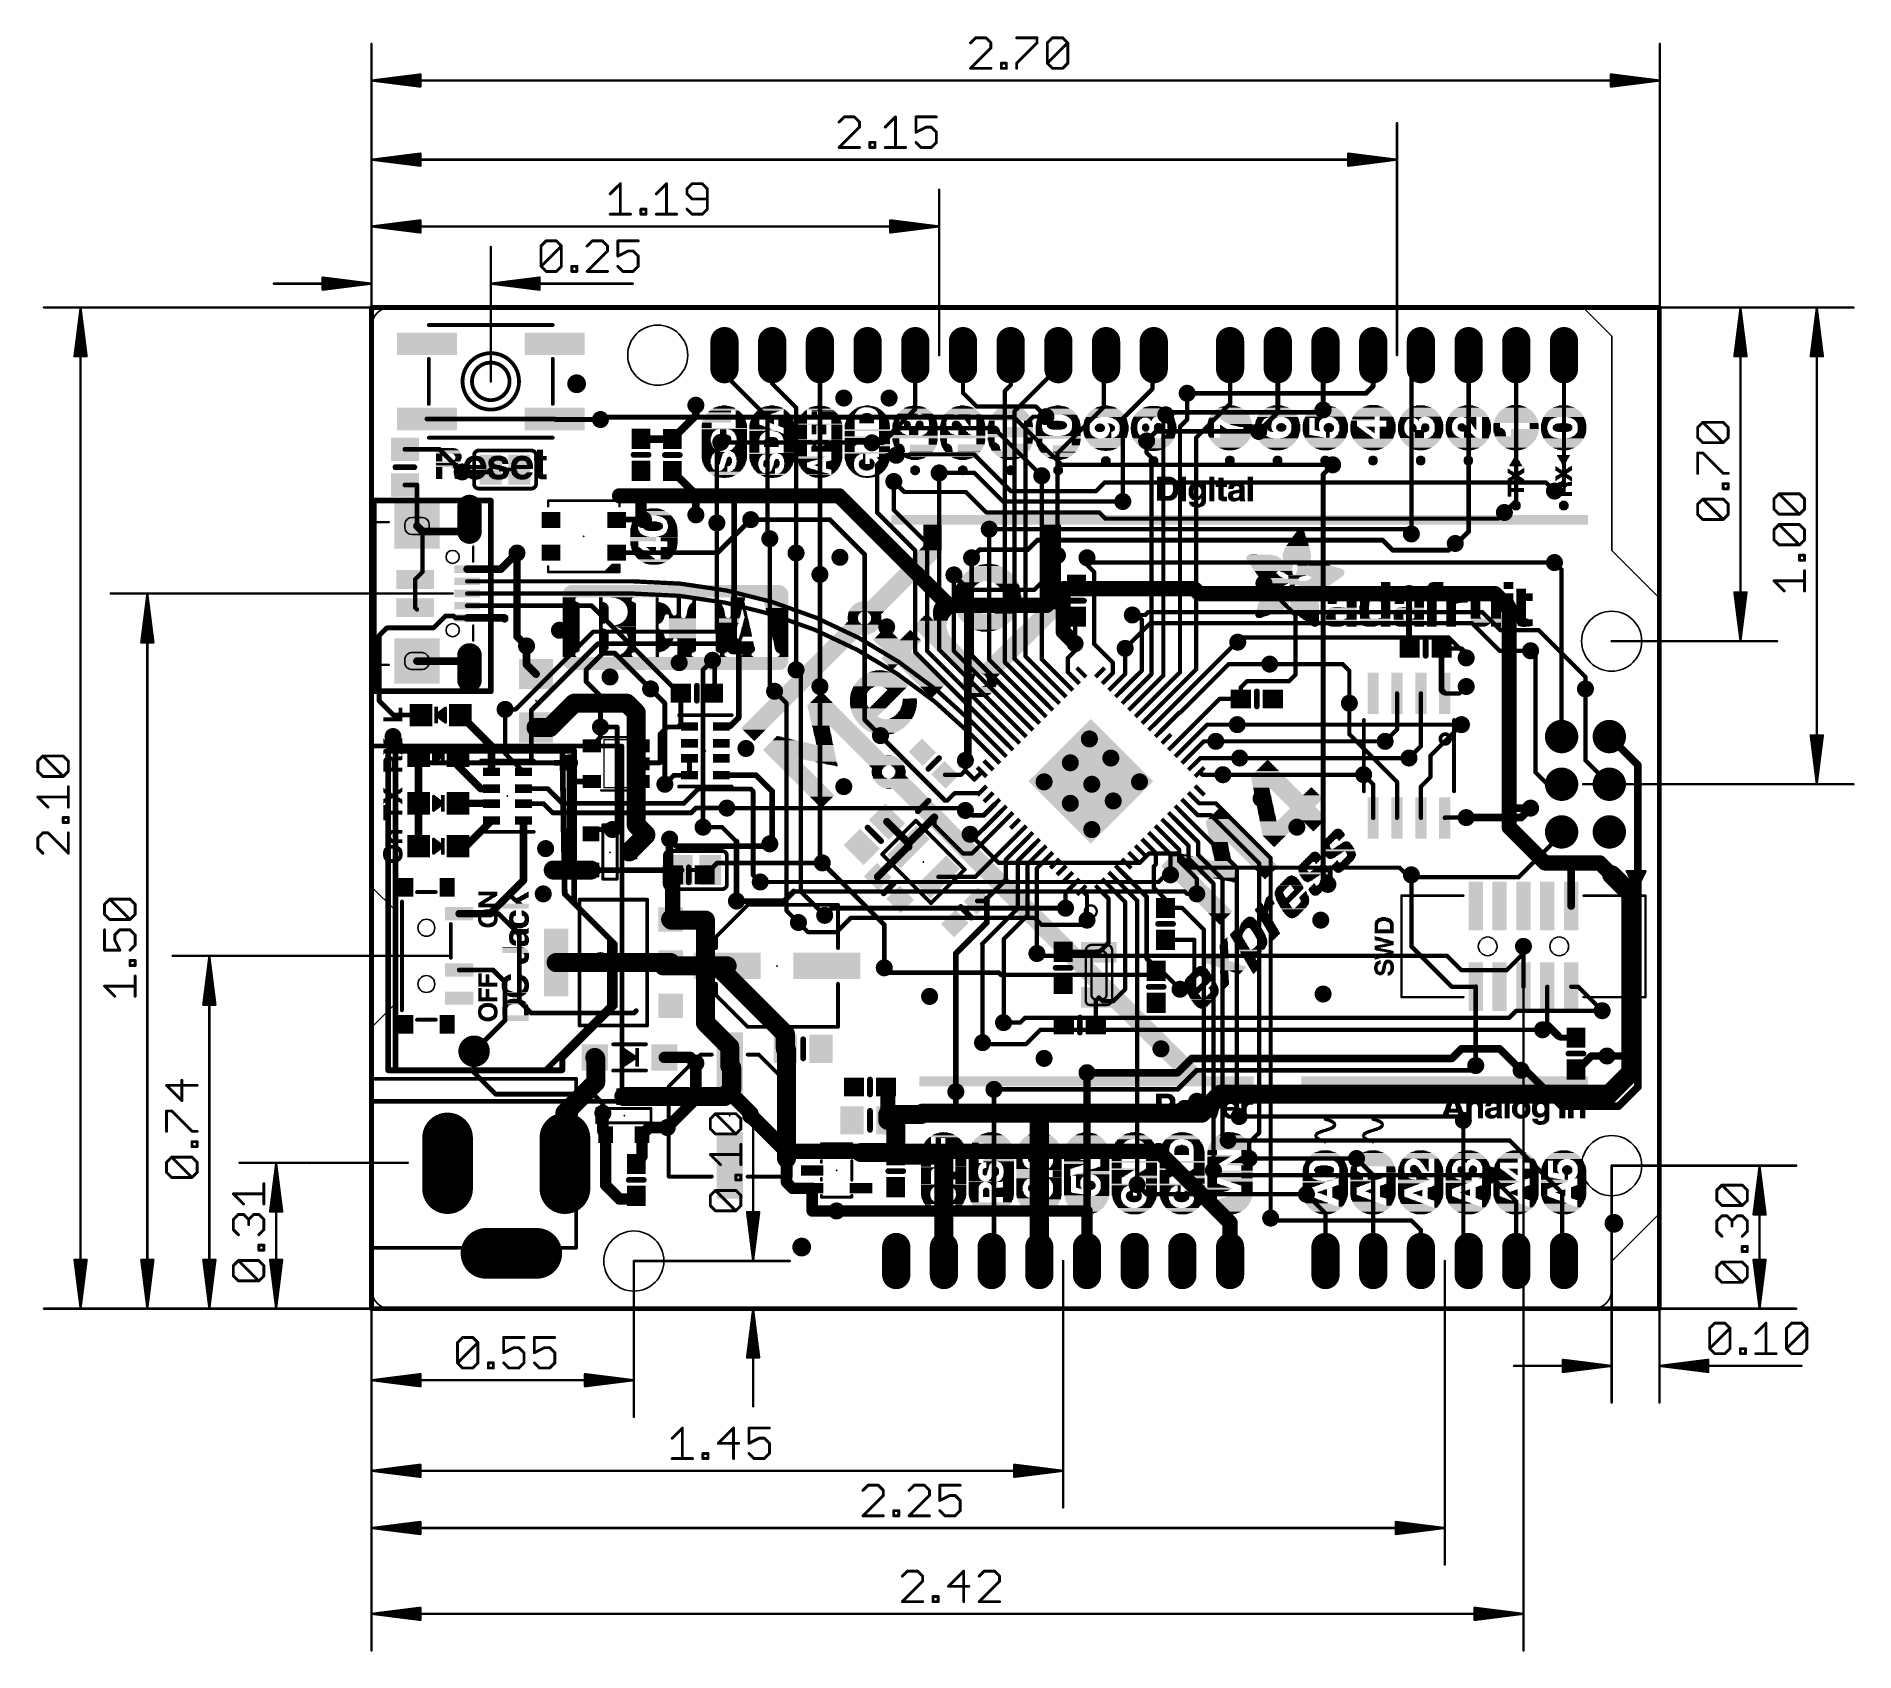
# Model space of a CAD drawing. Extents: x -17.8 to 79, y -18.3 to 67.8.
import ezdxf

# ---------------------------------------------------------------- set-up
doc = ezdxf.new("R2010")
doc.units = 0
for name, color, linetype in [('1', 12, 'CONTINUOUS'), ('16', 5, 'CONTINUOUS'), ('17', 110, 'CONTINUOUS'), ('18', 3, 'CONTINUOUS'), ('20', 53, 'CONTINUOUS'), ('200', 4, 'CONTINUOUS'), ('21', 40, 'CONTINUOUS'), ('22', 6, 'CONTINUOUS'), ('23', 53, 'CONTINUOUS'), ('24', 53, 'CONTINUOUS'), ('47', 53, 'CONTINUOUS')]:
    doc.layers.add(name, color=color, linetype=linetype)

# ---------------------------------------------------------------- blocks, each defined once
blk = doc.blocks.new('LONGP100')
at = {"const_width": 1}
blk.add_lwpolyline([(-0.5, 0), (0.5, 0)], dxfattribs=at)
at = {"const_width": 0.5}
for points in [[(-0.5, 0.25, 1), (-0.5, -0.25)], [(0.5, -0.25, 1), (0.5, 0.25)]]:
    blk.add_lwpolyline(points, format="xyb", dxfattribs=at)
blk = doc.blocks.new('RECT')
blk.add_solid([(-0.5, -0.5), (0.5, -0.5), (-0.5, 0.5), (0.5, 0.5)])
blk = doc.blocks.new('PIE')
at = {"const_width": 0.5}
blk.add_lwpolyline([(0, -0.25, 1), (0, 0.25, 1), (0, -0.25)], format="xyb", dxfattribs=at)
blk = doc.blocks.new('ROUNDP')
at = {"const_width": 0.5}
blk.add_lwpolyline([(0, -0.25, 1), (0, 0.25, 1), (0, -0.25)], format="xyb", dxfattribs=at)
blk = doc.blocks.new('OFFSETP100')
at = {"const_width": 1}
blk.add_lwpolyline([(0, 0), (1, 0)], dxfattribs=at)
at = {"const_width": 0.5}
for points in [[(0, 0.25, 1), (0, -0.25)], [(1, -0.25, 1), (1, 0.25)]]:
    blk.add_lwpolyline(points, format="xyb", dxfattribs=at)
blk = doc.blocks.new('SQUAREP')
blk.add_solid([(-0.5, -0.5), (0.5, -0.5), (-0.5, 0.5), (0.5, 0.5)])
blk = doc.blocks.new('ROUNDV')
at = {"const_width": 0.5}
blk.add_lwpolyline([(0, -0.25, 1), (0, 0.25, 1), (0, -0.25)], format="xyb", dxfattribs=at)

msp = doc.modelspace()

# ---------------------------------------------------------------- linework, layer by layer
at = {"layer": '1'}
for points, const_width in [([(0, 53.34), (68.58, 53.34)], 0.254), ([(0, 29.972), (0, 53.34)], 0.254), ([(68.58, 53.34), (68.58, 0)], 0.254), ([(18.796, 50.546), (18.796, 50.8)], 0.2286), ([(18.796, 49.784), (18.796, 50.8)], 0.2286), ([(21.336, 49.276), (21.336, 50.8)], 0.2286), ([(23.876, 39.116), (23.876, 50.8)], 0.254), ([(28.956, 47.9298), (28.956, 50.8)], 0.2286), ([(34.036, 49.1998), (34.036, 50.8)], 0.2286), ([(36.576, 50.419), (36.576, 50.8)], 0.2286), ([(36.576, 50.1396), (36.576, 50.8)], 0.2286), ([(38.989, 50.673), (39.116, 50.8)], 0.2286), ([(38.989, 48.0314), (38.989, 50.673)], 0.2286), ([(41.5798, 50.7238), (41.656, 50.8)], 0.2286), ([(41.5798, 48.9966), (41.5798, 50.7238)], 0.2286), ([(45.72, 48.2092), (45.72, 50.8)], 0.2286), ([(48.26, 47.752), (48.26, 50.8)], 0.254), ([(50.673, 50.673), (50.8, 50.8)], 0.254), ([(50.673, 47.879), (50.673, 50.673)], 0.254), ([(55.372, 50.292), (55.88, 50.8)], 0.2286), ([(55.372, 41.275), (55.372, 50.292)], 0.2286), ([(58.42, 41.402), (58.42, 50.8)], 0.254), ([(60.96, 43.053), (60.96, 50.8)], 0.2286), ([(63.5, 44.069), (63.5, 50.8)], 0.2286), ([(21.082, 47.498), (18.796, 49.784)], 0.2286), ([(22.606, 48.006), (21.336, 49.276)], 0.2286), ([(34.2392, 47.8028), (36.576, 50.1396)], 0.2286), ([(33.7312, 48.895), (34.036, 49.1998)], 0.2286), ([(33.7312, 34.4358), (33.7312, 48.895)], 0.2286), ([(40.005, 47.4218), (41.5798, 48.9966)], 0.2286), ([(43.434, 47.371), (43.434, 48.768)], 0.2286), ([(2.95, 47.403), (9.75, 47.403)], 0.254), ([(9.75, 47.403), (9.782, 47.371)], 0.254), ([(9.782, 47.371), (12.192, 47.371)], 0.254), ([(16.0174, 46.3314), (17.272, 47.586)], 0.4064), ([(17.272, 47.586), (17.272, 48.133)], 0.4064), ([(21.082, 41.148), (21.082, 47.498)], 0.2286), ([(22.606, 40.259), (22.606, 48.006)], 0.2286), ([(27.1526, 46.1264), (28.956, 47.9298)], 0.2286), ([(34.2392, 34.6349), (34.2392, 47.8028)], 0.2286), ([(34.8234, 47.117), (35.2298, 47.5234)], 0.2286), ([(35.2298, 47.5234), (35.9156, 47.5234)], 0.2286), ([(35.9156, 47.5234), (35.941, 47.5234)], 0.2286), ([(36.5252, 45.5676), (38.989, 48.0314)], 0.2286), ([(40.005, 43.0022), (40.005, 47.4218)], 0.2286), ([(42.164, 47.498), (42.291, 47.625)], 0.2286), ([(42.164, 33.7282), (42.164, 47.498)], 0.2286), ([(43.053, 46.99), (43.434, 47.371)], 0.2286), ([(43.9166, 46.4058), (45.72, 48.2092)], 0.2286), ([(47.244, 46.736), (48.26, 47.752)], 0.254), ([(14.351, 46.3414), (14.361, 46.3314)], 0.4064), ([(14.361, 46.3314), (16.0174, 46.3314)], 0.4064), ([(16.0174, 46.3314), (16.002, 46.316)], 0.4064), ([(34.8234, 34.7578), (34.8234, 47.117)], 0.2286), ([(43.053, 33.9101), (43.053, 46.99)], 0.2286), ([(43.9166, 34.0666), (43.9166, 46.4058)], 0.2286), ([(1.778, 45.781), (3.622, 45.781)], 0.254), ([(3.622, 45.781), (4.826, 44.577)], 0.254), ([(18.3896, 45.9486), (18.5928, 46.1518)], 0.2286), ([(18.3896, 41.8592), (18.3896, 45.9486)], 0.2286), ([(26.6446, 46.1264), (27.1526, 46.1264)], 0.2286), ([(26.924, 44.958), (27.432, 45.466)], 0.2286), ([(27.432, 45.466), (27.94, 45.466)], 0.2286), ([(36.5252, 40.132), (36.5252, 45.5676)], 0.2286), ([(41.275, 45.593), (41.275, 46.228)], 0.2286), ([(41.529, 45.339), (41.275, 45.593)], 0.2286), ([(16.0174, 44.6314), (17.272, 43.3768)], 0.4064), ([(26.924, 42.418), (26.924, 44.958)], 0.2286), ([(30.226, 35.1125), (30.226, 44.5262)], 0.2286), ([(41.529, 33.8003), (41.529, 45.339)], 0.2286), ([(51.181, 44.958), (50.673, 44.45)], 0.254), ([(50.673, 44.45), (50.673, 22.86)], 0.254), ([(1.778, 43.881), (2.418, 43.881)], 0.254), ([(2.418, 43.881), (2.418, 41.7)], 0.254), ([(17.272, 43.3768), (17.272, 42.291)], 0.4064), ([(27.813, 42.545), (27.813, 44.069)], 0.2286), ([(35.687, 34.6013), (35.687, 44.3738)], 0.2286), ([(62.992, 43.561), (63.5, 44.069)], 0.2286), ([(0.127, 43.053), (0.127, 32.893)], 0.3048), ([(6.35, 43.053), (0.127, 43.053)], 0.3048), ([(6.35, 32.893), (6.35, 43.053)], 0.3048), ([(29.591, 40.767), (27.813, 42.545)], 0.2286), ([(60.325, 42.418), (60.96, 43.053)], 0.2286), ([(2.418, 41.7), (2.718, 41.4)], 0.4064), ([(13.053, 42.023), (13.067, 42.037)], 0.3048), ([(13.067, 42.037), (14.478, 42.037)], 0.3048), ([(20.193, 42.037), (18.429, 40.273)], 0.254), ([(28.956, 40.386), (26.924, 42.418)], 0.2286), ([(32.893, 34.5669), (32.893, 41.529)], 0.2286), ([(2.718, 41.4), (5.218, 41.4)], 0.4064), ([(2.718, 41.4), (2.718, 39.25)], 0.2286), ([(21.209, 41.021), (21.082, 41.148)], 0.2286), ([(29.591, 35.0404), (29.591, 40.767)], 0.2286), ([(57.7088, 40.767), (57.785, 40.767)], 0.254), ([(57.785, 40.767), (58.42, 41.402)], 0.254), ([(6.888, 39.4), (7.747, 40.259)], 0.4064), ([(13.053, 40.358), (13.053, 40.273)], 0.254), ([(18.429, 40.273), (13.053, 40.273)], 0.254), ([(28.956, 34.9683), (28.956, 40.386)], 0.2286), ([(31.9532, 34.7996), (31.9532, 40.005)], 0.254), ([(38.1, 39.624), (38.1, 40.005)], 0.2286), ([(38.481, 39.243), (38.1, 39.624)], 0.2286), ([(63.373, 39.37), (62.992, 39.751)], 0.2286), ([(2.718, 39.25), (2.318, 38.85)], 0.2286), ([(2.318, 38.85), (2.318, 37.35)], 0.2286), ([(5.093, 39.4), (6.888, 39.4)], 0.4064), ([(13.9462, 38.75), (5.093, 38.75)], 0.2286), ([(31.0134, 35.0323), (31.0134, 39.0906)], 0.2286), ([(38.481, 35.4076), (38.481, 39.243)], 0.2286), ([(49.1998, 36.957), (47.5234, 38.6334)], 0.2286), ([(63.373, 30.48), (63.373, 39.37)], 0.2286), ([(13.8891, 38.1), (5.093, 38.1)], 0.2286), ([(55.245, 35.24), (55.245, 38.1)], 0.3048), ([(60.579, 37.338), (60.452, 37.465)], 0.8128), ([(2.418, 37.25), (2.318, 37.35)], 0.2286), ([(3.302, 36.2712), (3.937, 36.9062)], 0.254), ([(3.937, 36.9062), (4.3688, 36.9062)], 0.254), ([(4.3688, 36.9062), (4.4704, 36.8046)], 0.254), ([(4.4704, 36.8046), (5.0884, 36.8046)], 0.254), ([(5.093, 36.8), (7.0866, 36.8)], 0.4064), ([(5.0884, 36.8046), (5.093, 36.8)], 0.254), ([(5.093, 37.45), (11.7142, 37.45)], 0.254), ([(7.0866, 36.8), (7.0866, 36.7538)], 0.4064), ([(11.7142, 37.45), (16.3728, 32.7914)], 0.254), ([(37.5394, 36.869), (37.465, 36.7946)], 0.2286), ([(37.465, 36.7946), (37.465, 35.433)], 0.2286), ([(40.767, 36.957), (40.513, 36.957)], 0.2286), ([(41.021, 36.703), (40.767, 36.957)], 0.2286), ([(41.021, 33.9994), (41.021, 36.703)], 0.2286), ([(49.1998, 33.782), (49.1998, 36.957)], 0.2286), ([(60.579, 26.67), (60.579, 37.338)], 0.8128), ([(0.4064, 35.8648), (0.8128, 36.2712)], 0.254), ([(0.4064, 32.385), (0.4064, 35.8648)], 0.254), ([(0.8128, 36.2712), (3.302, 36.2712)], 0.254), ([(5.218, 34.8), (4.918, 34.5)], 0.4064), ([(8.255, 35.306), (8.255, 34.315)], 0.4064), ([(11.43, 34.036), (12.319, 34.925)], 0.254), ([(12.319, 34.925), (12.954, 34.925)], 0.254), ([(12.954, 34.925), (14.859, 33.02)], 0.254), ([(19.558, 35.052), (19.304, 35.306)], 0.3048), ([(19.558, 31.496), (19.558, 35.052)], 0.3048), ([(33.9173, 30.007), (28.956, 34.9683)], 0.2286), ([(34.2709, 30.3606), (29.591, 35.0404)], 0.2286), ([(34.6244, 30.7141), (30.226, 35.1125)], 0.2286), ([(34.978, 31.0677), (31.0134, 35.0323)], 0.2286), ([(35.3315, 31.4212), (31.9532, 34.7996)], 0.254), ([(36.7458, 32.8354), (34.8234, 34.7578)], 0.2286), ([(37.084, 34.671), (37.465, 35.052)], 0.2286), ([(37.465, 35.052), (37.465, 35.433)], 0.2286), ([(39.4716, 34.417), (38.481, 35.4076)], 0.2286), ([(40.132, 33.8175), (40.132, 35.179)], 0.2286), ([(41.6248, 31.0677), (46.0663, 35.5092)], 0.2286), ([(46.0663, 35.5092), (46.1264, 35.5092)], 0.2286), ([(55.245, 35.24), (55.284, 35.201)], 0.254), ([(55.284, 35.201), (55.284, 35.179)], 0.254), ([(56.984, 32.945), (56.984, 35.179)], 0.3048), ([(58.039, 35.179), (56.984, 35.179)], 0.2286), ([(58.293, 34.925), (58.039, 35.179)], 0.2286), ([(58.293, 34.671), (58.293, 34.925)], 0.2286), ([(61.976, 34.798), (61.722, 35.052)], 0.2286), ([(61.976, 28.575), (61.976, 34.798)], 0.2286), ([(4.918, 34.5), (2.418, 34.5)], 0.4064), ([(8.255, 34.315), (8.763, 33.807)], 0.4064), ([(11.43, 33.401), (11.43, 34.036)], 0.254), ([(18.2728, 34.4322), (18.161, 34.544)], 0.3048), ([(18.2728, 34.4322), (18.2728, 32.8914)], 0.254), ([(22.86, 33.782), (22.606, 34.036)], 0.2286), ([(22.86, 22.225), (22.86, 33.782)], 0.2286), ([(35.6851, 31.7748), (32.893, 34.5669)], 0.2286), ([(36.0387, 32.1283), (33.7312, 34.4358)], 0.2286), ([(36.3922, 32.4819), (34.2392, 34.6349)], 0.2286), ([(37.0993, 33.189), (35.687, 34.6013)], 0.2286), ([(37.084, 33.9114), (37.084, 34.671)], 0.2286), ([(37.4529, 33.5425), (37.084, 33.9114)], 0.2286), ([(39.1499, 33.5425), (39.4716, 33.8642)], 0.2286), ([(39.4716, 33.8642), (39.4716, 34.417)], 0.2286), ([(39.5035, 33.189), (40.132, 33.8175)], 0.2286), ([(39.857, 32.8354), (41.021, 33.9994)], 0.2286), ([(40.2106, 32.4819), (41.529, 33.8003)], 0.2286), ([(40.9177, 31.7748), (43.053, 33.9101)], 0.2286), ([(41.2712, 31.4212), (43.9166, 34.0666)], 0.2286), ([(43.053, 31.75), (45.6438, 34.3408)], 0.2286), ([(45.6438, 34.3408), (47.8282, 34.3408)], 0.2286), ([(48.8442, 33.4264), (49.1998, 33.782)], 0.2286), ([(0.127, 32.893), (6.35, 32.893)], 0.3048), ([(12.192, 32.639), (11.43, 33.401)], 0.254), ([(18.2728, 32.8914), (18.1728, 32.7914)], 0.254), ([(22.098, 32.258), (21.463, 32.893)], 0.2286), ([(23.876, 23.876), (23.876, 33.147)], 0.254), ([(40.5641, 32.1283), (42.164, 33.7282)], 0.2286), ([(46.2924, 33.1098), (46.609, 33.4264)], 0.2286), ([(46.2924, 32.4866), (46.2924, 33.1098)], 0.2286), ([(46.609, 33.4264), (48.8442, 33.4264)], 0.2286), ([(57.084, 32.845), (56.984, 32.945)], 0.3048), ([(57.15, 32.779), (57.084, 32.845)], 0.2286), ([(58.293, 33.147), (57.925, 32.779)], 0.2286), ([(64.643, 29.21), (64.643, 33.02)], 0.2286), ([(1.1684, 31.623), (0.4064, 32.385)], 0.254), ([(7.112, 29.582), (7.112, 31.9278)], 0.2286), ([(9.5, 30.963), (10.795, 32.258)], 1.016), ([(12.192, 30.988), (12.192, 32.639)], 0.254), ([(16.3728, 32.7914), (16.4728, 32.7914)], 0.254), ([(16.4728, 32.7914), (16.4728, 31.1062)], 0.254), ([(22.098, 21.209), (22.098, 32.258)], 0.2286), ([(42.6855, 30.007), (45.1651, 32.4866)], 0.2286), ([(45.1651, 32.4866), (46.2924, 32.4866)], 0.2286), ([(52.07, 32.258), (52.07, 30.607)], 0.2286), ([(54.61, 30.861), (54.61, 32.779)], 0.2286), ([(55.88, 29.972), (55.88, 32.779)], 0.2286), ([(57.925, 32.779), (57.15, 32.779)], 0.2286), ([(2.633, 31.623), (1.1684, 31.623)], 0.254), ([(6.389, 29.967), (4.733, 31.623)], 0.4064), ([(8.763, 30.963), (9.5, 30.963)], 1.016), ([(12.192, 30.988), (12.192, 30.444)], 0.254), ([(15.367, 30.607), (15.748, 30.988)], 0.254), ([(15.748, 30.988), (16.392, 30.988)], 0.254), ([(16.4338, 31.0672), (16.3728, 31.0672)], 0.2286), ([(16.392, 30.988), (16.422, 31.018)], 0.2286), ([(16.4728, 31.1062), (16.4338, 31.0672)], 0.254), ([(16.422, 31.018), (16.93, 31.018)], 0.2286), ([(16.8808, 31.0672), (16.4338, 31.0672)], 0.2286), ([(16.93, 31.018), (16.8808, 31.0672)], 0.2286), ([(18.63, 31.018), (19.08, 31.018)], 0.3048), ([(19.08, 31.018), (19.558, 31.496)], 0.3048), ([(33.5638, 29.6534), (31.9067, 31.3105)], 0.2286), ([(41.9783, 30.7141), (43.0142, 31.75)], 0.2286), ([(43.0142, 31.75), (43.053, 31.75)], 0.2286), ([(43.039, 29.6534), (44.5006, 31.115)], 0.2286), ([(44.5006, 31.115), (46.101, 31.115)], 0.2286), ([(58.039, 31.115), (56.388, 29.464)], 0.2286), ([(13.335, 29.972), (0, 29.972)], 0.254), ([(2.159, 29.464), (1.143, 30.48)], 0.2286), ([(6.389, 28.605), (6.389, 29.967)], 0.4064), ([(12.192, 30.444), (11.7302, 29.9822)], 0.254), ([(13.335, 11.049), (13.335, 29.972)], 0.254), ([(15.367, 30.607), (15.367, 29.083)], 0.254), ([(27.1018, 30.5054), (27.1018, 30.5308)], 0.254), ([(30.5308, 27.0764), (27.1018, 30.5054)], 0.254), ([(33.2102, 29.2999), (31.8496, 30.6605)], 0.2286), ([(43.3926, 29.2999), (44.3187, 30.226)], 0.2286), ([(44.3187, 30.226), (44.958, 30.226)], 0.2286), ([(52.07, 30.607), (54.61, 28.067)], 0.2286), ([(53.975, 30.226), (54.61, 30.861)], 0.2286), ([(55.245, 29.337), (55.88, 29.972)], 0.2286), ([(65.913, 30.48), (67.437, 28.956)], 0.4064), ([(1.27, 12.7), (1.27, 29.845)], 0.3048), ([(1.27, 29.845), (10.16, 29.845)], 0.3048), ([(2.506, 29.464), (2.159, 29.464)], 0.2286), ([(2.506, 26.924), (2.506, 29.464)], 0.4064), ([(4.606, 28.922), (4.606, 29.464)], 0.4064), ([(5.823, 27.705), (4.606, 28.922)], 0.4064), ([(8.089, 28.605), (7.112, 29.582)], 0.2286), ([(10.16, 29.845), (10.287, 22.098)], 0.3048), ([(10.541, 28.0822), (10.541, 29.083)], 0.3048), ([(14.3202, 28.0822), (14.3202, 29.0322)], 0.4064), ([(15.367, 29.083), (14.3202, 29.083)], 0.254), ([(14.3202, 29.083), (14.3202, 29.0322)], 0.254), ([(16.93, 29.318), (16.93, 28.418)], 0.254), ([(31.623, 28.6689), (31.623, 29.21)], 0.2286), ([(43.7461, 28.9463), (44.1368, 29.337)], 0.2286), ([(44.1368, 29.337), (46.228, 29.337)], 0.2286), ([(56.388, 29.464), (56.388, 28.321)], 0.2286), ([(65.913, 27.94), (64.643, 29.21)], 0.2286), ([(67.437, 28.956), (67.437, 11.811)], 0.4064), ([(11.7302, 28.0822), (10.541, 28.0822)], 0.3048), ([(16.099, 28.418), (15.621, 27.94)], 0.254), ([(16.93, 28.418), (16.099, 28.418)], 0.254), ([(18.63, 28.418), (20.477, 28.418)], 0.3048), ([(20.477, 28.418), (21.336, 27.559)], 0.3048), ([(31.3989, 28.4448), (30.5395, 28.4448)], 0.2286), ([(31.623, 28.6689), (31.3989, 28.4448)], 0.2286), ([(32.1011, 28.1908), (31.623, 28.6689)], 0.2286), ([(32.5031, 28.5928), (32.1011, 28.1908)], 0.2286), ([(44.0997, 28.5928), (44.2445, 28.448)], 0.2286), ([(44.2445, 28.448), (45.339, 28.448)], 0.2286), ([(52.832, 28.448), (53.34, 27.94)], 0.2286), ([(54.61, 28.067), (54.61, 26.149)], 0.2286), ([(56.388, 28.321), (55.88, 27.813)], 0.2286), ([(62.611, 27.94), (61.976, 28.575)], 0.2286), ([(2.506, 24.638), (2.506, 26.924)], 0.4064), ([(6.37, 26.924), (4.606, 26.924)], 0.4064), ([(6.389, 27.705), (5.823, 27.705)], 0.4064), ([(6.389, 26.905), (6.37, 26.924)], 0.4064), ([(9.379, 27.705), (8.089, 27.705)], 0.254), ([(9.379, 27.705), (10.16, 26.924)], 0.254), ([(16.637, 26.924), (17.399, 27.686)], 0.254), ([(17.399, 27.686), (20.193, 27.686)], 0.254), ([(20.193, 27.686), (20.32, 27.559)], 0.254), ([(20.32, 23.114), (20.32, 27.559)], 0.254), ([(21.336, 27.559), (21.336, 24.892)], 0.3048), ([(30.6578, 27.0764), (30.5308, 27.0764)], 0.2286), ([(31.0388, 27.4574), (30.6578, 27.0764)], 0.2286), ([(32.3577, 27.4574), (31.0388, 27.4574)], 0.2286), ([(32.5031, 27.6028), (32.3577, 27.4574)], 0.2286), ([(43.7461, 27.2493), (44.0714, 26.924)], 0.2286), ([(53.34, 27.94), (53.34, 26.149)], 0.2286), ([(55.88, 27.813), (55.88, 26.149)], 0.2286), ([(63.373, 27.94), (62.611, 27.94)], 0.2286), ([(6.389, 26.005), (5.022, 24.638)], 0.4064), ([(8.089, 22.821), (8.089, 26.005)], 0.4064), ([(9.163, 26.905), (8.089, 26.905)], 0.254), ([(9.163, 26.905), (9.652, 26.416)], 0.254), ([(9.652, 26.416), (17.018, 26.416)], 0.254), ([(10.16, 26.924), (16.637, 26.924)], 0.254), ([(17.018, 26.416), (17.272, 26.67)], 0.254), ([(17.272, 26.67), (18.923, 26.67)], 0.254), ([(27.447, 25.9448), (28.5927, 24.799)], 0.4064), ([(29.9752, 26.1805), (28.5927, 24.798)], 0.4064), ([(29.9752, 25.7778), (29.9752, 26.1805)], 0.2286), ([(31.75, 26.543), (31.623, 26.543)], 0.254), ([(32.004, 26.289), (31.75, 26.543)], 0.254), ([(33.9173, 26.1886), (31.9857, 24.257)], 0.2286), ([(32.6035, 26.289), (32.004, 26.289)], 0.254), ([(33.5638, 26.5422), (32.2946, 25.273)], 0.2286), ([(33.2102, 26.8957), (32.6035, 26.289)], 0.254), ([(42.6855, 26.1886), (44.0182, 24.8559)], 0.2286), ([(43.039, 26.5422), (46.0756, 23.5056)], 0.2286), ([(43.3926, 26.8957), (43.9993, 26.289)], 0.2286), ([(43.9993, 26.289), (44.704, 26.289)], 0.2286), ([(44.0714, 26.924), (44.958, 26.924)], 0.2286), ([(44.704, 26.289), (47.2694, 23.7236)], 0.2286), ([(44.958, 26.924), (47.879, 24.003)], 0.2286), ([(57.15, 26.149), (57.163, 26.162)], 0.2286), ([(57.163, 26.162), (58.293, 26.162)], 0.2286), ([(60.579, 25.654), (60.579, 26.67)], 0.8128), ([(61.722, 26.67), (60.579, 26.67)], 0.4064), ([(11.684, 25.2984), (11.9126, 25.527)], 0.254), ([(11.684, 25.2984), (11.8364, 25.2984)], 0.254), ([(11.9126, 25.527), (12.827, 25.527)], 0.254), ([(14.605, 25.2222), (13.716, 24.3332)], 1.016), ([(14.605, 25.273), (14.605, 25.2222)], 1.016), ([(15.875, 23.18), (15.875, 25.019)], 0.4064), ([(17.653, 25.654), (18.669, 25.654)], 0.2286), ([(18.669, 25.654), (19.431, 24.892)], 0.2286), ([(31.496, 24.257), (29.9752, 25.7778)], 0.2286), ([(32.2946, 25.273), (31.877, 25.273)], 0.2286), ([(34.6244, 25.4815), (32.1476, 23.0047)], 0.2286), ([(34.978, 25.128), (33.782, 23.932)], 0.2286), ([(41.6248, 25.128), (42.545, 24.2078)], 0.2286), ([(41.9783, 25.4815), (43.0022, 24.4577)], 0.2286), ([(42.3319, 25.8351), (43.5102, 24.6568)], 0.2286), ([(62.484, 23.749), (60.579, 25.654)], 0.8128), ([(5.022, 24.638), (4.606, 24.638)], 0.4064), ([(19.431, 24.892), (19.431, 21.717)], 0.3048), ([(21.336, 24.892), (21.209, 24.765)], 0.3048), ([(26.9516, 23.012), (28.5381, 24.5985)], 0.4064), ([(28.5381, 24.5985), (28.5927, 24.5985)], 0.4064), ([(28.5927, 24.799), (28.5927, 24.5985)], 0.4064), ([(28.5927, 24.798), (28.5927, 24.5985)], 0.4064), ([(31.9857, 24.257), (31.496, 24.257)], 0.2286), ([(35.3315, 24.7744), (34.417, 23.8599)], 0.2286), ([(35.6851, 24.4209), (34.925, 23.6608)], 0.2286), ([(41.2712, 24.7744), (41.7576, 24.2881)], 0.2286), ([(41.7576, 24.2881), (41.7576, 23.6728)], 0.2286), ([(42.545, 24.2078), (42.545, 23.114)], 0.2286), ([(43.0022, 24.4577), (43.0022, 23.8506)], 0.2286), ([(43.5102, 24.6568), (43.5102, 23.9776)], 0.2286), ([(44.0182, 24.8559), (44.0182, 24.1808)], 0.2286), ([(44.0182, 24.1808), (45.3136, 22.8854)], 0.2286), ([(11.684, 23.368), (9.6774, 23.368)], 1.016), ([(16.041, 20.8536), (16.041, 23.114)], 0.8128), ([(15.875, 23.18), (15.941, 23.114)], 0.254), ([(15.941, 23.114), (16.041, 23.114)], 0.254), ([(20.701, 22.733), (20.32, 23.114)], 0.254), ([(24.003, 23.749), (23.876, 23.876)], 0.254), ([(24.003, 23.749), (27.305, 20.447)], 0.254), ([(33.782, 23.932), (33.782, 22.86)], 0.2286), ([(34.417, 23.8599), (34.417, 21.336)], 0.2286), ([(34.925, 23.6608), (34.925, 20.955)], 0.2286), ([(36.0387, 24.0673), (35.433, 23.4617)], 0.2286), ([(35.433, 23.4617), (35.433, 18.923)], 0.2286), ([(39.857, 23.3602), (41.275, 21.9422)], 0.254), ([(41.7576, 23.6728), (41.656, 23.5712)], 0.2286), ([(41.656, 23.5712), (41.656, 22.4282)], 0.2286), ([(43.0022, 23.8506), (43.942, 22.9108)], 0.2286), ([(43.5102, 23.9776), (44.831, 22.6568)], 0.2286), ([(46.0756, 23.5056), (46.0756, 10.3632)], 0.2286), ([(47.2694, 23.7236), (47.2694, 9.3726)], 0.2286), ([(47.879, 24.003), (47.879, 4.826)], 0.2286), ([(63.881, 23.749), (62.484, 23.749)], 0.8128), ([(65.405, 23.749), (63.881, 23.749)], 0.8128), ([(63.881, 21.454), (63.881, 23.749)], 0.4064), ([(66.04, 23.114), (65.405, 23.749)], 0.8128), ([(6.314, 21.046), (8.089, 22.821)], 0.4064), ([(24.13, 20.955), (22.86, 22.225)], 0.2286), ([(32.1476, 23.0047), (30.1865, 23.0047)], 0.2286), ([(33.782, 22.86), (32.766, 21.844)], 0.254), ([(37.4529, 22.6531), (36.957, 22.1572)], 0.2286), ([(36.957, 22.1572), (36.957, 21.336)], 0.2286), ([(37.8064, 22.2995), (38.1, 22.006)], 0.2286), ([(38.7964, 22.2995), (39.243, 21.8529)], 0.2286), ([(39.1499, 22.6531), (40.132, 21.671)], 0.2286), ([(39.5035, 23.0066), (40.767, 21.7431)], 0.2286), ([(41.656, 22.4282), (42.282, 21.8022)], 0.2286), ([(43.942, 22.9108), (43.942, 22.098)], 0.2286), ([(44.831, 22.6568), (44.831, 7.366)], 0.2286), ([(45.3136, 22.8854), (45.3136, 9.271)], 0.2286), ([(50.673, 22.86), (50.927, 22.606)], 0.254), ([(55.372, 23.114), (55.372, 19.304)], 0.2286), ([(10.287, 22.098), (12.954, 19.431)], 0.3048), ([(22.733, 20.574), (22.098, 21.209)], 0.2286), ([(32.6422, 21.7202), (32.2612, 21.7202)], 0.254), ([(34.417, 21.336), (32.512, 19.431)], 0.2286), ([(32.766, 21.844), (32.6422, 21.7202)], 0.254), ([(32.766, 20.574), (32.766, 21.844)], 0.3048), ([(38.1, 22.006), (38.1, 20.701)], 0.2286), ([(39.243, 21.8529), (39.243, 19.488)], 0.2286), ([(40.132, 21.671), (40.132, 17.018)], 0.2286), ([(40.767, 21.7431), (40.767, 6.604)], 0.2286), ([(41.275, 21.9422), (41.275, 18.669)], 0.254), ([(42.282, 21.8022), (42.282, 21.3496)], 0.2286), ([(43.1664, 21.3496), (42.282, 21.3496)], 0.2286), ([(44.323, 20.193), (43.1664, 21.3496)], 0.2286), ([(4.671, 21.046), (5.8212, 21.046)], 0.4064), ([(5.8212, 21.046), (6.314, 21.046)], 0.4064), ([(5.8212, 21.046), (6.767, 21.046)], 0.254), ([(6.767, 21.046), (7.874, 19.939)], 0.254), ([(15.941, 20.7536), (15.9278, 20.7404)], 1.016), ([(15.9672, 20.701), (15.9278, 20.7404)], 1.016), ([(17.78, 20.701), (15.9672, 20.701)], 1.016), ([(15.941, 20.7536), (16.041, 20.8536)], 0.8128), ([(27.305, 20.447), (27.305, 18.161)], 0.254), ([(31.115, 18.923), (32.766, 20.574)], 0.3048), ([(34.925, 20.955), (33.6677, 19.6977)], 0.2286), ([(7.874, 19.939), (7.874, 16.383)], 0.254), ([(12.954, 19.431), (12.954, 16.129)], 0.3048), ([(32.512, 19.431), (32.5374, 19.4056)], 0.2286), ([(32.5374, 19.4056), (32.5374, 14.1732)], 0.2286), ([(33.6677, 15.2527), (33.6677, 19.6977)], 0.2286), ([(39.243, 19.488), (38.735, 18.98)], 0.2286), ([(42.282, 19.6496), (43.815, 19.6496)], 0.2286), ([(43.815, 19.6496), (43.815, 17.018)], 0.2286), ([(44.323, 11.43), (44.323, 20.193)], 0.2286), ([(55.372, 19.304), (57.531, 17.145)], 0.2286), ([(61.341, 19.304), (61.341, 17.154)], 0.2286), ([(15.367, 18.4404), (9.8278, 18.4404)], 1.016), ([(15.9278, 18.4404), (15.367, 18.4404)], 1.016), ([(15.5448, 18.2626), (15.367, 18.4404)], 1.016), ([(18.415, 18.2626), (15.5448, 18.2626)], 1.016), ([(18.936, 18.2626), (18.415, 18.2626)], 1.016), ([(22.037, 14.6406), (18.415, 18.2626)], 1.016), ([(31.115, 18.923), (31.115, 11.557)], 0.3048), ([(36.83, 19.011), (38.704, 19.011)], 0.2286), ([(38.704, 19.011), (38.735, 18.98)], 0.2286), ([(41.275, 18.669), (41.783, 18.161)], 0.254), ([(4.671, 18.046), (6.465, 18.046)], 0.254), ([(6.465, 18.046), (7.112, 17.399)], 0.254), ([(7.112, 17.399), (7.112, 15.367)], 0.254), ([(41.783, 18.161), (41.783, 17.995)], 0.254), ([(41.783, 17.995), (42.076, 17.995)], 0.2286), ([(42.076, 17.995), (43.053, 17.018)], 0.2286), ([(7.874, 16.383), (8.509, 15.748)], 0.254), ([(38.735, 16.58), (38.569, 16.414)], 0.2286), ([(38.569, 16.414), (38.569, 15.113)], 0.2286), ([(38.932, 16.383), (38.735, 16.58)], 0.2286), ([(39.497, 16.383), (38.932, 16.383)], 0.2286), ([(40.132, 17.018), (39.497, 16.383)], 0.2286), ([(57.531, 17.145), (58.792, 17.145)], 0.2286), ([(58.801, 12.954), (58.801, 17.154)], 0.254), ([(58.792, 17.145), (58.801, 17.154)], 0.2286), ([(62.611, 15.113), (62.611, 17.154)], 0.2286), ([(64.253, 17.154), (63.881, 17.154)], 0.2286), ([(65.532, 15.875), (64.253, 17.154)], 0.2286), ([(7.112, 15.367), (5.461, 13.716)], 0.254), ([(8.509, 15.748), (13.97, 15.748)], 0.254), ([(12.954, 16.129), (10.16, 13.335)], 0.3048), ([(13.97, 15.748), (14.097, 15.875)], 0.254), ([(19.0754, 13.9446), (17.78, 15.24)], 1.016), ([(22.037, 13.843), (22.037, 14.6406)], 1.016), ([(33.655, 15.24), (33.6677, 15.2527)], 0.2286), ([(62.357, 14.859), (62.611, 15.113)], 0.2286), ([(62.611, 15.113), (63.185, 14.539)], 0.4064), ([(63.185, 14.539), (63.285, 14.439)], 0.3048), ([(63.285, 14.439), (64.135, 14.439)], 0.3048), ([(11.938, 13.3392), (11.8914, 13.3858)], 1.016), ([(11.938, 12.065), (11.938, 13.3392)], 1.016), ([(16.9672, 13.3858), (15.5914, 13.3858)], 0.6096), ([(17.272, 13.081), (16.9672, 13.3858)], 0.6096), ([(19.0754, 12.941), (19.0754, 13.9446)], 1.016), ([(22.037, 13.843), (22.098, 13.782)], 1.016), ([(22.098, 13.782), (22.098, 8.001)], 1.016), ([(64.958, 13.462), (64.235, 12.739)], 0.4064), ([(64.958, 13.462), (65.786, 13.462)], 0.4064), ([(10.16, 12.7), (1.27, 12.7)], 0.3048), ([(10.16, 13.335), (10.16, 12.7)], 0.3048), ([(19.177, 12.8394), (19.0754, 12.941)], 1.016), ([(19.177, 11.684), (19.177, 12.8394)], 1.016), ([(38.1, 12.573), (38.1, 2.54)], 0.4064), ([(61.468, 12.7), (61.214, 12.7)], 0.4064), ([(63.373, 10.795), (61.468, 12.7)], 0.4064), ([(64.235, 12.739), (64.135, 12.739)], 0.4064), ([(10.298, 10.425), (11.938, 12.065)], 1.016), ([(13.4366, 11.303), (18.796, 11.303)], 1.016), ([(18.796, 11.303), (19.05, 11.557)], 1.016), ([(19.05, 11.557), (19.177, 11.684)], 1.016), ([(20.193, 10.414), (19.05, 11.557)], 0.8128), ([(27.393, 11.811), (27.493, 11.711)], 0.8128), ([(27.493, 11.711), (27.493, 10.033)], 0.8128), ([(33.147, 2.667), (33.147, 11.684)], 0.254), ([(67.437, 11.811), (66.421, 10.795)], 0.4064), ([(0, 0), (0, 11.049)], 0.254), ([(0, 11.049), (13.335, 11.049)], 0.254), ([(10.298, 7.747), (10.298, 10.425)], 1.016), ([(12.319, 9.4488), (12.319, 10.414)], 0.6096), ([(20.193, 10.287), (20.193, 10.414)], 0.8128), ([(27.493, 10.033), (27.493, 10.3472)], 1.016), ([(27.493, 10.3472), (29.2702, 10.3472)], 1.016), ([(29.2702, 10.3472), (29.337, 10.414)], 1.016), ([(44.069, 11.176), (43.942, 11.049)], 0.4064), ([(44.069, 11.176), (44.323, 11.43)], 0.2286), ([(66.421, 10.795), (63.373, 10.795)], 0.4064), ([(12.4714, 9.2964), (12.319, 9.4488)], 0.6096), ([(14.4018, 9.271), (14.7828, 9.652)], 0.6096), ([(14.7828, 9.652), (15.748, 9.652)], 0.6096), ([(27.9156, 10.033), (27.493, 10.033)], 1.016), ([(27.9156, 8.316), (27.9156, 10.033)], 1.016), ([(35.56, 2.54), (35.56, 9.906)], 1.016), ([(46.0756, 10.3632), (46.2026, 10.2362)], 0.2286), ([(58.1406, 10.033), (58.1406, 2.8194)], 0.2286), ([(12.4714, 9.271), (12.4714, 9.2964)], 0.6096), ([(12.4714, 9.271), (12.4714, 6.5786)], 0.6096), ([(14.4018, 9.271), (14.4018, 8.1128)], 0.6096), ([(27.9156, 8.316), (26.065, 8.316)], 1.016), ([(27.9156, 8.1788), (27.9156, 8.316)], 1.016), ([(45.72, 4.572), (41.91, 8.382)], 0.8128), ([(45.3136, 9.271), (45.6184, 8.9662)], 0.2286), ([(47.2694, 9.3726), (46.736, 8.8392)], 0.2286), ([(46.736, 8.8392), (46.736, 8.001)], 0.2286), ([(14.4018, 8.1128), (14.097, 7.808)], 0.4064), ([(14.097, 7.808), (14.097, 7.708)], 0.4064), ([(22.098, 8.001), (22.413, 8.316)], 0.6096), ([(22.098, 6.731), (22.098, 8.001)], 0.6096), ([(22.413, 8.316), (23.465, 8.316)], 0.6096), ([(30.48, 8.1788), (27.9156, 8.1788)], 1.016), ([(30.48, 2.54), (30.48, 8.1788)], 1.016), ([(52.451, 8.001), (53.34, 7.112)], 0.2286), ([(12.4714, 6.5786), (13.208, 5.842)], 0.6096), ([(22.413, 6.416), (22.098, 6.731)], 0.6096), ([(53.34, 7.112), (53.34, 2.54)], 0.2286), ([(59.563, 7.112), (60.96, 5.715)], 0.2286), ([(13.208, 5.842), (14.031, 5.842)], 0.6096), ([(14.031, 5.842), (14.097, 5.908)], 0.4064), ([(14.097, 5.908), (14.097, 6.008)], 0.4064), ([(23.465, 6.416), (22.413, 6.416)], 0.6096), ([(23.465, 6.416), (23.465, 5.207)], 0.6096), ([(49.784, 6.096), (50.8, 5.08)], 0.2286), ([(60.96, 5.715), (60.96, 2.54)], 0.2286), ([(23.465, 5.207), (24.765, 5.207)], 0.6096), ([(45.72, 2.54), (45.72, 4.572)], 0.8128), ([(50.8, 5.08), (50.8, 2.54)], 0.2286), ([(58.1406, 2.8194), (58.42, 2.54)], 0.2286), ([(33.02, 2.54), (33.147, 2.667)], 0.254), ([(68.58, 0), (0, 0)], 0.254)]:
    msp.add_lwpolyline(points, dxfattribs=dict(at, const_width=const_width))
for points, const_width in [([(0, 53.4035, 1), (0, 53.2765)], 0.127), ([(0.0635, 53.34, 1), (-0.0635, 53.34)], 0.127), ([(68.6435, 53.34, 1), (68.5165, 53.34)], 0.127), ([(68.58, 53.2765, 1), (68.58, 53.4035)], 0.127), ([(18.8531, 50.8, 1), (18.7388, 50.8)], 0.1143), ([(18.8531, 50.8, 1), (18.7388, 50.8)], 0.1143), ([(18.7388, 50.546, 1), (18.8531, 50.546)], 0.1143), ([(21.3932, 50.8, 1), (21.2789, 50.8)], 0.1143), ([(23.9395, 50.8, 1), (23.8125, 50.8)], 0.127), ([(29.0132, 50.8, 1), (28.8989, 50.8)], 0.1143), ([(34.0932, 50.8, 1), (33.9789, 50.8)], 0.1143), ([(36.6332, 50.8, 1), (36.5189, 50.8)], 0.1143), ([(36.6332, 50.8, 1), (36.5189, 50.8)], 0.1143), ([(36.5189, 50.419, 1), (36.6332, 50.419)], 0.1143), ([(39.0462, 50.673, 1), (38.9319, 50.673)], 0.1143), ([(38.9486, 50.7134, 1), (39.0294, 50.6326)], 0.1143), ([(39.1564, 50.7596, 1), (39.0756, 50.8404)], 0.1143), ([(41.6369, 50.7238, 1), (41.5226, 50.7238)], 0.1143), ([(41.5394, 50.7642, 1), (41.6202, 50.6834)], 0.1143), ([(41.6964, 50.7596, 1), (41.6156, 50.8404)], 0.1143), ([(45.7771, 50.8, 1), (45.6628, 50.8)], 0.1143), ([(48.3235, 50.8, 1), (48.1965, 50.8)], 0.127), ([(50.7365, 50.673, 1), (50.6095, 50.673)], 0.127), ([(50.6281, 50.7179, 1), (50.7179, 50.6281)], 0.127), ([(50.8449, 50.7551, 1), (50.7551, 50.8449)], 0.127), ([(55.4291, 50.292, 1), (55.3148, 50.292)], 0.1143), ([(55.3316, 50.3324, 1), (55.4124, 50.2516)], 0.1143), ([(55.9204, 50.7596, 1), (55.8396, 50.8404)], 0.1143), ([(58.4835, 50.8, 1), (58.3565, 50.8)], 0.127), ([(61.0172, 50.8, 1), (60.9029, 50.8)], 0.1143), ([(63.5572, 50.8, 1), (63.4428, 50.8)], 0.1143), ([(18.8364, 49.8244, 1), (18.7556, 49.7436)], 0.1143), ([(18.7388, 49.784, 1), (18.8531, 49.784)], 0.1143), ([(21.3764, 49.3164, 1), (21.2956, 49.2356)], 0.1143), ([(36.5189, 50.1396, 1), (36.6332, 50.1396)], 0.1143), ([(36.6164, 50.0992, 1), (36.5356, 50.18)], 0.1143), ([(21.2789, 49.276, 1), (21.3932, 49.276)], 0.1143), ([(33.6908, 48.9354, 1), (33.7716, 48.8546)], 0.1143), ([(33.7884, 48.895, 1), (33.6741, 48.895)], 0.1143), ([(33.9789, 49.1998, 1), (34.0932, 49.1998)], 0.1143), ([(34.0764, 49.1594, 1), (33.9956, 49.2402)], 0.1143), ([(41.5226, 48.9966, 1), (41.6369, 48.9966)], 0.1143), ([(41.6202, 48.9562, 1), (41.5394, 49.037)], 0.1143), ([(43.4912, 48.768, 1), (43.3769, 48.768)], 0.1143), ([(2.95, 47.4665, 1), (2.95, 47.3395)], 0.127), ([(9.7949, 47.4479, 1), (9.7051, 47.3581)], 0.127), ([(9.782, 47.4345, 1), (9.782, 47.3075)], 0.127), ([(9.7371, 47.3261, 1), (9.8269, 47.4159)], 0.127), ([(9.75, 47.3395, 1), (9.75, 47.4665)], 0.127), ([(12.192, 47.3075, 1), (12.192, 47.4345)], 0.127), ([(17.3736, 48.133, 1), (17.1704, 48.133)], 0.2032), ([(17.1704, 47.586, 1), (17.3736, 47.586)], 0.2032), ([(17.3438, 47.5142, 1), (17.2002, 47.6578)], 0.2032), ([(21.1392, 47.498, 1), (21.0249, 47.498)], 0.1143), ([(21.0416, 47.4576, 1), (21.1224, 47.5384)], 0.1143), ([(22.6632, 48.006, 1), (22.5489, 48.006)], 0.1143), ([(22.5656, 47.9656, 1), (22.6464, 48.0464)], 0.1143), ([(28.8989, 47.9298, 1), (29.0132, 47.9298)], 0.1143), ([(28.9964, 47.8894, 1), (28.9156, 47.9702)], 0.1143), ([(34.2964, 47.8028, 1), (34.1821, 47.8028)], 0.1143), ([(34.1988, 47.8432, 1), (34.2796, 47.7624)], 0.1143), ([(35.2298, 47.5806, 1), (35.2298, 47.4663)], 0.1143), ([(35.2702, 47.483, 1), (35.1894, 47.5638)], 0.1143), ([(35.9156, 47.5806, 1), (35.9156, 47.4663)], 0.1143), ([(35.9156, 47.4663, 1), (35.9156, 47.5806)], 0.1143), ([(35.941, 47.4663, 1), (35.941, 47.5806)], 0.1143), ([(38.9319, 48.0314, 1), (39.0462, 48.0314)], 0.1143), ([(39.0294, 47.991, 1), (38.9486, 48.0718)], 0.1143), ([(40.0622, 47.4218, 1), (39.9479, 47.4218)], 0.1143), ([(39.9646, 47.4622, 1), (40.0454, 47.3814)], 0.1143), ([(42.1236, 47.5384, 1), (42.2044, 47.4576)], 0.1143), ([(42.2212, 47.498, 1), (42.1069, 47.498)], 0.1143), ([(42.3314, 47.5846, 1), (42.2506, 47.6654)], 0.1143), ([(43.4744, 47.3306, 1), (43.3936, 47.4114)], 0.1143), ([(45.6628, 48.2092, 1), (45.7771, 48.2092)], 0.1143), ([(45.7604, 48.1688, 1), (45.6796, 48.2496)], 0.1143), ([(48.1965, 47.752, 1), (48.3235, 47.752)], 0.127), ([(48.3049, 47.7071, 1), (48.2151, 47.7969)], 0.127), ([(50.6095, 47.879, 1), (50.7365, 47.879)], 0.127), ([(14.4228, 46.4132, 1), (14.2792, 46.2696)], 0.2032), ([(14.361, 46.433, 1), (14.361, 46.2298)], 0.2032), ([(14.2892, 46.2596, 1), (14.4328, 46.4032)], 0.2032), ([(15.9302, 46.3878, 1), (16.0738, 46.2442)], 0.2032), ([(15.9456, 46.4032, 1), (16.0892, 46.2596)], 0.2032), ([(16.0892, 46.2596, 1), (15.9456, 46.4032)], 0.2032), ([(16.0174, 46.2298, 1), (16.0174, 46.433)], 0.2032), ([(34.8805, 47.117, 1), (34.7662, 47.117)], 0.1143), ([(34.783, 47.1574, 1), (34.8638, 47.0766)], 0.1143), ([(43.1102, 46.99, 1), (42.9959, 46.99)], 0.1143), ([(43.0126, 47.0304, 1), (43.0934, 46.9496)], 0.1143), ([(43.3769, 47.371, 1), (43.4912, 47.371)], 0.1143), ([(43.9738, 46.4058, 1), (43.8595, 46.4058)], 0.1143), ([(43.8762, 46.4462, 1), (43.957, 46.3654)], 0.1143), ([(47.1991, 46.7809, 1), (47.2889, 46.6911)], 0.127), ([(1.778, 45.8445, 1), (1.778, 45.7175)], 0.127), ([(3.6669, 45.8259, 1), (3.5771, 45.7361)], 0.127), ([(3.622, 45.7175, 1), (3.622, 45.8445)], 0.127), ([(18.4468, 45.9486, 1), (18.3325, 45.9486)], 0.1143), ([(18.3492, 45.989, 1), (18.43, 45.9082)], 0.1143), ([(18.6332, 46.1114, 1), (18.5524, 46.1922)], 0.1143), ([(26.6446, 46.1836, 1), (26.6446, 46.0693)], 0.1143), ([(27.1122, 46.1668, 1), (27.193, 46.086)], 0.1143), ([(27.1526, 46.0693, 1), (27.1526, 46.1836)], 0.1143), ([(27.432, 45.5232, 1), (27.432, 45.4089)], 0.1143), ([(27.4724, 45.4256, 1), (27.3916, 45.5064)], 0.1143), ([(27.94, 45.4089, 1), (27.94, 45.5232)], 0.1143), ([(36.5824, 45.5676, 1), (36.4681, 45.5676)], 0.1143), ([(36.4848, 45.608, 1), (36.5656, 45.5272)], 0.1143), ([(41.3321, 46.228, 1), (41.2178, 46.228)], 0.1143), ([(41.2178, 45.593, 1), (41.3321, 45.593)], 0.1143), ([(41.3154, 45.6334, 1), (41.2346, 45.5526)], 0.1143), ([(4.7811, 44.5321, 1), (4.8709, 44.6219)], 0.127), ([(16.0892, 44.7032, 1), (15.9456, 44.5596)], 0.2032), ([(26.8836, 44.9984, 1), (26.9644, 44.9176)], 0.1143), ([(26.9812, 44.958, 1), (26.8669, 44.958)], 0.1143), ([(30.2832, 44.5262, 1), (30.1689, 44.5262)], 0.1143), ([(41.5862, 45.339, 1), (41.4719, 45.339)], 0.1143), ([(41.4886, 45.2986, 1), (41.5694, 45.3794)], 0.1143), ([(50.7365, 44.45, 1), (50.6095, 44.45)], 0.127), ([(50.6281, 44.4949, 1), (50.7179, 44.4051)], 0.127), ([(51.2259, 44.9131, 1), (51.1361, 45.0029)], 0.127), ([(1.778, 43.9445, 1), (1.778, 43.8175)], 0.127), ([(2.4815, 43.881, 1), (2.3545, 43.881)], 0.127), ([(2.418, 43.8175, 1), (2.418, 43.9445)], 0.127), ([(17.3736, 43.3768, 1), (17.1704, 43.3768)], 0.2032), ([(27.8702, 44.069, 1), (27.7559, 44.069)], 0.1143), ([(35.7442, 44.3738, 1), (35.6299, 44.3738)], 0.1143), ([(62.9516, 43.6014, 1), (63.0324, 43.5206)], 0.1143), ([(63.4428, 44.069, 1), (63.5572, 44.069)], 0.1143), ([(63.5404, 44.0286, 1), (63.4596, 44.1094)], 0.1143), ([(0.2032, 43.053, 1), (0.0508, 43.053)], 0.1524), ([(0.127, 43.1292, 1), (0.127, 42.9768)], 0.1524), ([(6.4262, 43.053, 1), (6.2738, 43.053)], 0.1524), ([(6.35, 42.9768, 1), (6.35, 43.1292)], 0.1524), ([(17.2002, 43.305, 1), (17.3438, 43.4487)], 0.2032), ([(27.8534, 42.5854, 1), (27.7726, 42.5046)], 0.1143), ([(39.9479, 43.0022, 1), (40.0622, 43.0022)], 0.1143), ([(60.9029, 43.053, 1), (61.0172, 43.053)], 0.1143), ([(61.0004, 43.0126, 1), (60.9196, 43.0934)], 0.1143), ([(2.4898, 41.7718, 1), (2.3462, 41.6282)], 0.2032), ([(2.3545, 41.7, 1), (2.4815, 41.7)], 0.127), ([(12.9991, 42.0769, 1), (13.1069, 41.9691)], 0.1524), ([(13.067, 42.1132, 1), (13.067, 41.9608)], 0.1524), ([(13.1209, 41.9831, 1), (13.0131, 42.0909)], 0.1524), ([(14.478, 41.9608, 1), (14.478, 42.1132)], 0.1524), ([(17.1704, 42.291, 1), (17.3736, 42.291)], 0.2032), ([(18.3325, 41.8592, 1), (18.4468, 41.8592)], 0.1143), ([(20.2379, 41.9921, 1), (20.1481, 42.0819)], 0.127), ([(26.9644, 42.4584, 1), (26.8836, 42.3776)], 0.1143), ([(26.8669, 42.418, 1), (26.9812, 42.418)], 0.1143), ([(27.7559, 42.545, 1), (27.8702, 42.545)], 0.1143), ([(32.9502, 41.529, 1), (32.8359, 41.529)], 0.1143), ([(60.2846, 42.4584, 1), (60.3654, 42.3776)], 0.1143), ([(2.718, 41.5016, 1), (2.718, 41.2984)], 0.2032), ([(2.6462, 41.3282, 1), (2.7898, 41.4718)], 0.2032), ([(2.7752, 41.4, 1), (2.6608, 41.4)], 0.1143), ([(5.218, 41.2984, 1), (5.218, 41.5016)], 0.2032), ([(21.1224, 41.1884, 1), (21.0416, 41.1076)], 0.1143), ([(21.0249, 41.148, 1), (21.1392, 41.148)], 0.1143), ([(21.1686, 40.9806, 1), (21.2494, 41.0614)], 0.1143), ([(29.6482, 40.767, 1), (29.5339, 40.767)], 0.1143), ([(29.5506, 40.7266, 1), (29.6314, 40.8074)], 0.1143), ([(55.3148, 41.275, 1), (55.4291, 41.275)], 0.1143), ([(57.7088, 40.8305, 1), (57.7088, 40.7035)], 0.127), ([(57.7401, 40.8119, 1), (57.8299, 40.7221)], 0.127), ([(57.785, 40.7035, 1), (57.785, 40.8305)], 0.127), ([(58.3565, 41.402, 1), (58.4835, 41.402)], 0.127), ([(58.4649, 41.3571, 1), (58.3751, 41.4469)], 0.127), ([(7.8188, 40.1872, 1), (7.6752, 40.3308)], 0.2032), ([(13.1165, 40.358, 1), (12.9895, 40.358)], 0.127), ([(13.053, 40.3365, 1), (13.053, 40.2095)], 0.127), ([(12.9895, 40.273, 1), (13.1165, 40.273)], 0.127), ([(18.3841, 40.3179, 1), (18.4739, 40.2281)], 0.127), ([(18.429, 40.2095, 1), (18.429, 40.3365)], 0.127), ([(22.5489, 40.259, 1), (22.6632, 40.259)], 0.1143), ([(29.0132, 40.386, 1), (28.8989, 40.386)], 0.1143), ([(28.9156, 40.3456, 1), (28.9964, 40.4264)], 0.1143), ([(32.0167, 40.005, 1), (31.8897, 40.005)], 0.127), ([(36.4681, 40.132, 1), (36.5824, 40.132)], 0.1143), ([(38.1404, 39.6644, 1), (38.0596, 39.5836)], 0.1143), ([(38.1572, 40.005, 1), (38.0429, 40.005)], 0.1143), ([(63.0324, 39.7914, 1), (62.9516, 39.7106)], 0.1143), ([(2.3752, 38.85, 1), (2.2609, 38.85)], 0.1143), ([(2.2776, 38.8904, 1), (2.3584, 38.8096)], 0.1143), ([(2.6608, 39.25, 1), (2.7752, 39.25)], 0.1143), ([(2.7584, 39.2096, 1), (2.6776, 39.2904)], 0.1143), ([(5.093, 39.5016, 1), (5.093, 39.2984)], 0.2032), ([(5.093, 38.8072, 1), (5.093, 38.6928)], 0.1143), ([(6.8162, 39.4718, 1), (6.9598, 39.3282)], 0.2032), ([(6.888, 39.2984, 1), (6.888, 39.5016)], 0.2032), ([(13.9462, 38.8072, 1), (13.9462, 38.6928)], 0.1143), ([(31.9067, 31.3105, 0.1989), (13.9462, 38.75)], 0.2286), ([(13.9462, 38.6928, 1), (13.9462, 38.8072)], 0.1143), ([(23.8125, 39.116, 1), (23.9395, 39.116)], 0.127), ([(31.0706, 39.0906, 1), (30.9563, 39.0906)], 0.1143), ([(38.0429, 39.624, 1), (38.1572, 39.624)], 0.1143), ([(38.5382, 39.243, 1), (38.4239, 39.243)], 0.1143), ([(38.4406, 39.2026, 1), (38.5214, 39.2834)], 0.1143), ([(47.5638, 38.6738, 1), (47.483, 38.593)], 0.1143), ([(63.4302, 39.37, 1), (63.3159, 39.37)], 0.1143), ([(63.3326, 39.3296, 1), (63.4134, 39.4104)], 0.1143), ([(5.093, 38.1572, 1), (5.093, 38.0429)], 0.1143), ([(13.8891, 38.1572, 1), (13.8891, 38.0429)], 0.1143), ([(31.8496, 30.6605, 0.1989), (13.8891, 38.1)], 0.2286), ([(13.8891, 38.0429, 1), (13.8891, 38.1572)], 0.1143), ([(55.3212, 38.1, 1), (55.1688, 38.1)], 0.1524), ([(60.5957, 37.6087, 1), (60.3083, 37.3213)], 0.4064), ([(2.3584, 37.3904, 1), (2.2776, 37.3096)], 0.1143), ([(2.2609, 37.35, 1), (2.3752, 37.35)], 0.1143), ([(2.3776, 37.2096, 1), (2.4584, 37.2904)], 0.1143), ([(3.937, 36.9697, 1), (3.937, 36.8427)], 0.127), ([(3.9819, 36.8613, 1), (3.8921, 36.9511)], 0.127), ([(4.4137, 36.9511, 1), (4.3239, 36.8613)], 0.127), ([(4.3688, 36.8427, 1), (4.3688, 36.9697)], 0.127), ([(4.4704, 36.8681, 1), (4.4704, 36.7411)], 0.127), ([(4.4255, 36.7597, 1), (4.5153, 36.8495)], 0.127), ([(5.093, 36.9016, 1), (5.093, 36.6984)], 0.2032), ([(5.1333, 36.8495, 1), (5.0435, 36.7597)], 0.127), ([(5.093, 37.5135, 1), (5.093, 37.3865)], 0.127), ([(5.0481, 36.7551, 1), (5.1379, 36.8449)], 0.127), ([(5.0884, 36.7411, 1), (5.0884, 36.8681)], 0.127), ([(7.1882, 36.8, 1), (6.985, 36.8)], 0.2032), ([(6.985, 36.7538, 1), (7.1882, 36.7538)], 0.2032), ([(7.0866, 36.6984, 1), (7.0866, 36.9016)], 0.2032), ([(11.7591, 37.4949, 1), (11.6693, 37.4051)], 0.127), ([(11.7142, 37.3865, 1), (11.7142, 37.5135)], 0.127), ([(37.5222, 36.7946, 1), (37.4079, 36.7946)], 0.1143), ([(37.4246, 36.835, 1), (37.5054, 36.7542)], 0.1143), ([(37.5798, 36.8286, 1), (37.499, 36.9094)], 0.1143), ([(40.513, 37.0142, 1), (40.513, 36.8999)], 0.1143), ([(40.8074, 36.9974, 1), (40.7266, 36.9166)], 0.1143), ([(40.767, 36.8999, 1), (40.767, 37.0142)], 0.1143), ([(41.0782, 36.703, 1), (40.9639, 36.703)], 0.1143), ([(40.9806, 36.6626, 1), (41.0614, 36.7434)], 0.1143), ([(49.257, 36.957, 1), (49.1427, 36.957)], 0.1143), ([(49.1594, 36.9166, 1), (49.2402, 36.9974)], 0.1143), ([(60.7822, 37.338, 1), (60.3758, 37.338)], 0.4064), ([(60.4353, 37.1943, 1), (60.7227, 37.4817)], 0.4064), ([(0.4699, 35.8648, 1), (0.3429, 35.8648)], 0.127), ([(0.3615, 35.9097, 1), (0.4513, 35.8199)], 0.127), ([(0.8128, 36.3347, 1), (0.8128, 36.2077)], 0.127), ([(0.8577, 36.2263, 1), (0.7679, 36.3161)], 0.127), ([(3.2571, 36.3161, 1), (3.3469, 36.2263)], 0.127), ([(3.302, 36.2077, 1), (3.302, 36.3347)], 0.127), ([(5.2898, 34.7282, 1), (5.1462, 34.8718)], 0.2032), ([(8.3566, 35.306, 1), (8.1534, 35.306)], 0.2032), ([(12.319, 34.9885, 1), (12.319, 34.8615)], 0.127), ([(12.3639, 34.8801, 1), (12.2741, 34.9699)], 0.127), ([(12.9989, 34.9699, 1), (12.9091, 34.8801)], 0.127), ([(12.954, 34.8615, 1), (12.954, 34.9885)], 0.127), ([(19.3579, 35.3599, 1), (19.2501, 35.2521)], 0.1524), ([(19.6342, 35.052, 1), (19.4818, 35.052)], 0.1524), ([(19.5041, 34.9981, 1), (19.6119, 35.1059)], 0.1524), ([(28.9964, 35.0087, 1), (28.9156, 34.9279)], 0.1143), ([(28.8989, 34.9683, 1), (29.0132, 34.9683)], 0.1143), ([(29.6314, 35.0809, 1), (29.5506, 35)], 0.1143), ([(29.5339, 35.0404, 1), (29.6482, 35.0404)], 0.1143), ([(30.2664, 35.153, 1), (30.1856, 35.0721)], 0.1143), ([(30.1689, 35.1125, 1), (30.2832, 35.1125)], 0.1143), ([(31.0538, 35.0727, 1), (30.973, 34.9918)], 0.1143), ([(30.9563, 35.0323, 1), (31.0706, 35.0323)], 0.1143), ([(31.9981, 34.8445, 1), (31.9083, 34.7547)], 0.127), ([(31.8897, 34.7996, 1), (32.0167, 34.7996)], 0.127), ([(34.8638, 34.7982, 1), (34.783, 34.7174)], 0.1143), ([(37.5222, 35.433, 1), (37.4079, 35.433)], 0.1143), ([(37.4079, 35.433, 1), (37.5222, 35.433)], 0.1143), ([(37.4079, 35.052, 1), (37.5222, 35.052)], 0.1143), ([(37.5054, 35.0116, 1), (37.4246, 35.0924)], 0.1143), ([(38.5214, 35.448, 1), (38.4406, 35.3672)], 0.1143), ([(38.4239, 35.4076, 1), (38.5382, 35.4076)], 0.1143), ([(40.1892, 35.179, 1), (40.0749, 35.179)], 0.1143), ([(46.0663, 35.5663, 1), (46.0663, 35.452)], 0.1143), ([(46.1067, 35.4688, 1), (46.0259, 35.5496)], 0.1143), ([(46.1264, 35.452, 1), (46.1264, 35.5663)], 0.1143), ([(55.1688, 35.24, 1), (55.3212, 35.24)], 0.1524), ([(55.2899, 35.2849, 1), (55.2001, 35.1951)], 0.127), ([(55.3475, 35.201, 1), (55.2205, 35.201)], 0.127), ([(55.2205, 35.179, 1), (55.3475, 35.179)], 0.127), ([(55.2391, 35.1561, 1), (55.3289, 35.2459)], 0.127), ([(57.0602, 35.179, 1), (56.9078, 35.179)], 0.1524), ([(56.984, 35.2362, 1), (56.984, 35.1219)], 0.1143), ([(58.0794, 35.2194, 1), (57.9986, 35.1386)], 0.1143), ([(58.039, 35.1219, 1), (58.039, 35.2362)], 0.1143), ([(58.3501, 34.925, 1), (58.2358, 34.925)], 0.1143), ([(58.2526, 34.8846, 1), (58.3334, 34.9654)], 0.1143), ([(61.7624, 35.0924, 1), (61.6816, 35.0116)], 0.1143), ([(62.0332, 34.798, 1), (61.9189, 34.798)], 0.1143), ([(61.9356, 34.7576, 1), (62.0164, 34.8384)], 0.1143), ([(2.418, 34.6016, 1), (2.418, 34.3984)], 0.2032), ([(4.8462, 34.5718, 1), (4.9898, 34.4282)], 0.2032), ([(4.918, 34.3984, 1), (4.918, 34.6016)], 0.2032), ([(8.1534, 34.315, 1), (8.3566, 34.315)], 0.2032), ([(8.3268, 34.3868, 1), (8.1832, 34.2432)], 0.2032), ([(8.6912, 33.7352, 1), (8.8348, 33.8788)], 0.2032), ([(11.4935, 34.036, 1), (11.3665, 34.036)], 0.127), ([(11.3851, 34.0809, 1), (11.4749, 33.9911)], 0.127), ([(18.2149, 34.5979, 1), (18.1071, 34.4901)], 0.1524), ([(18.2189, 34.3783, 1), (18.3267, 34.4861)], 0.1524), ([(18.3363, 34.4322, 1), (18.2093, 34.4322)], 0.127), ([(22.6464, 34.0764, 1), (22.5656, 33.9956)], 0.1143), ([(22.9171, 33.782, 1), (22.8028, 33.782)], 0.1143), ([(32.9334, 34.6073, 1), (32.8526, 34.5265)], 0.1143), ([(32.8359, 34.5669, 1), (32.9502, 34.5669)], 0.1143), ([(33.7716, 34.4762, 1), (33.6908, 34.3954)], 0.1143), ([(33.6741, 34.4358, 1), (33.7884, 34.4358)], 0.1143), ([(34.2796, 34.6753, 1), (34.1988, 34.5945)], 0.1143), ([(34.1821, 34.6349, 1), (34.2964, 34.6349)], 0.1143), ([(34.7662, 34.7578, 1), (34.8805, 34.7578)], 0.1143), ([(35.7274, 34.6417, 1), (35.6466, 34.5609)], 0.1143), ([(35.6299, 34.6013, 1), (35.7442, 34.6013)], 0.1143), ([(37.1412, 34.671, 1), (37.0269, 34.671)], 0.1143), ([(37.0436, 34.7114, 1), (37.1244, 34.6306)], 0.1143), ([(37.1244, 33.9518, 1), (37.0436, 33.871)], 0.1143), ([(37.0269, 33.9114, 1), (37.1412, 33.9114)], 0.1143), ([(39.5288, 34.417, 1), (39.4145, 34.417)], 0.1143), ([(39.4145, 33.8642, 1), (39.5288, 33.8642)], 0.1143), ([(39.4312, 34.3766, 1), (39.512, 34.4574)], 0.1143), ([(39.512, 33.8238, 1), (39.4312, 33.9046)], 0.1143), ([(40.1724, 33.7771, 1), (40.0916, 33.8579)], 0.1143), ([(40.9639, 33.9994, 1), (41.0782, 33.9994)], 0.1143), ([(41.0614, 33.959, 1), (40.9806, 34.0398)], 0.1143), ([(41.5694, 33.7599, 1), (41.4886, 33.8407)], 0.1143), ([(42.9959, 33.9101, 1), (43.1102, 33.9101)], 0.1143), ([(43.0934, 33.8697, 1), (43.0126, 33.9505)], 0.1143), ([(43.8595, 34.0666, 1), (43.9738, 34.0666)], 0.1143), ([(43.957, 34.0262, 1), (43.8762, 34.107)], 0.1143), ([(45.6438, 34.398, 1), (45.6438, 34.2837)], 0.1143), ([(45.6842, 34.3004, 1), (45.6034, 34.3812)], 0.1143), ([(47.8282, 34.2837, 1), (47.8282, 34.398)], 0.1143), ([(49.2402, 33.7416, 1), (49.1594, 33.8224)], 0.1143), ([(58.2358, 34.671, 1), (58.3501, 34.671)], 0.1143), ([(0.127, 32.9692, 1), (0.127, 32.8168)], 0.1524), ([(0.0508, 32.893, 1), (0.2032, 32.893)], 0.1524), ([(6.2738, 32.893, 1), (6.4262, 32.893)], 0.1524), ([(6.35, 32.8168, 1), (6.35, 32.9692)], 0.1524), ([(11.4749, 33.4459, 1), (11.3851, 33.3561)], 0.127), ([(11.3665, 33.401, 1), (11.4935, 33.401)], 0.127), ([(14.8141, 32.9751, 1), (14.9039, 33.0649)], 0.127), ([(18.2093, 32.8914, 1), (18.3363, 32.8914)], 0.127), ([(18.3177, 32.8465, 1), (18.2279, 32.9363)], 0.127), ([(21.5034, 32.9334, 1), (21.4226, 32.8526)], 0.1143), ([(22.8196, 33.7416, 1), (22.9004, 33.8224)], 0.1143), ([(23.9395, 33.147, 1), (23.8125, 33.147)], 0.127), ([(36.7053, 32.795, 1), (36.7862, 32.8758)], 0.1143), ([(37.0589, 33.1486, 1), (37.1397, 33.2294)], 0.1143), ([(37.4125, 33.5021, 1), (37.4933, 33.5829)], 0.1143), ([(39.1095, 33.5829, 1), (39.1903, 33.5021)], 0.1143), ([(39.4631, 33.2294, 1), (39.5439, 33.1486)], 0.1143), ([(39.8166, 32.8758, 1), (39.8974, 32.795)], 0.1143), ([(40.0749, 33.8175, 1), (40.1892, 33.8175)], 0.1143), ([(41.4719, 33.8003, 1), (41.5862, 33.8003)], 0.1143), ([(42.1069, 33.7282, 1), (42.2212, 33.7282)], 0.1143), ([(42.2044, 33.6878, 1), (42.1236, 33.7686)], 0.1143), ([(46.252, 33.1502, 1), (46.3328, 33.0694)], 0.1143), ([(46.3496, 33.1098, 1), (46.2353, 33.1098)], 0.1143), ([(46.609, 33.4836, 1), (46.609, 33.3693)], 0.1143), ([(46.6494, 33.386, 1), (46.5686, 33.4668)], 0.1143), ([(48.8038, 33.4668, 1), (48.8846, 33.386)], 0.1143), ([(48.8442, 33.3693, 1), (48.8442, 33.4836)], 0.1143), ([(49.1427, 33.782, 1), (49.257, 33.782)], 0.1143), ([(57.0379, 32.9989, 1), (56.9301, 32.8911)], 0.1524), ([(56.9078, 32.945, 1), (57.0602, 32.945)], 0.1524), ([(57.0301, 32.7911, 1), (57.1379, 32.8989)], 0.1524), ([(57.1244, 32.8854, 1), (57.0436, 32.8046)], 0.1143), ([(58.3334, 33.1066, 1), (58.2526, 33.1874)], 0.1143), ([(64.7001, 33.02, 1), (64.5859, 33.02)], 0.1143), ([(0.4513, 32.4299, 1), (0.3615, 32.3401)], 0.127), ([(0.3429, 32.385, 1), (0.4699, 32.385)], 0.127), ([(7.1692, 31.9278, 1), (7.0549, 31.9278)], 0.1143), ([(10.9746, 32.0784, 1), (10.6154, 32.4376)], 0.508), ([(12.2555, 32.639, 1), (12.1285, 32.639)], 0.127), ([(12.1471, 32.5941, 1), (12.2369, 32.6839)], 0.127), ([(16.3728, 32.8549, 1), (16.3728, 32.7279)], 0.127), ([(16.3279, 32.7465, 1), (16.4177, 32.8363)], 0.127), ([(16.5363, 32.7914, 1), (16.4093, 32.7914)], 0.127), ([(16.4728, 32.7279, 1), (16.4728, 32.8549)], 0.127), ([(18.1279, 32.8363, 1), (18.2177, 32.7465)], 0.127), ([(22.1552, 32.258, 1), (22.0409, 32.258)], 0.1143), ([(22.0576, 32.2176, 1), (22.1384, 32.2984)], 0.1143), ([(35.9982, 32.0879, 1), (36.0791, 32.1687)], 0.1143), ([(36.3518, 32.4415, 1), (36.4326, 32.5223)], 0.1143), ([(40.1702, 32.5223, 1), (40.251, 32.4415)], 0.1143), ([(40.5237, 32.1687, 1), (40.6045, 32.0879)], 0.1143), ([(45.1651, 32.5438, 1), (45.1651, 32.4295)], 0.1143), ([(45.2055, 32.4462, 1), (45.1246, 32.527)], 0.1143), ([(46.2353, 32.4866, 1), (46.3496, 32.4866)], 0.1143), ([(46.2924, 32.4295, 1), (46.2924, 32.5438)], 0.1143), ([(52.1272, 32.258, 1), (52.0129, 32.258)], 0.1143), ([(54.6671, 32.779, 1), (54.5528, 32.779)], 0.1143), ([(55.9372, 32.779, 1), (55.8229, 32.779)], 0.1143), ([(57.15, 32.8362, 1), (57.15, 32.7219)], 0.1143), ([(57.1096, 32.7386, 1), (57.1904, 32.8194)], 0.1143), ([(57.8846, 32.8194, 1), (57.9654, 32.7386)], 0.1143), ([(57.925, 32.7219, 1), (57.925, 32.8362)], 0.1143), ([(1.1684, 31.6865, 1), (1.1684, 31.5595)], 0.127), ([(1.1235, 31.5781, 1), (1.2133, 31.6679)], 0.127), ([(2.633, 31.5595, 1), (2.633, 31.6865)], 0.127), ([(4.8048, 31.6948, 1), (4.6612, 31.5512)], 0.2032), ([(8.763, 31.217, 1), (8.763, 30.709)], 0.508), ([(9.3204, 31.1426, 1), (9.6796, 30.7834)], 0.508), ([(9.5, 30.709, 1), (9.5, 31.217)], 0.508), ([(12.2555, 30.988, 1), (12.1285, 30.988)], 0.127), ([(12.1285, 30.988, 1), (12.2555, 30.988)], 0.127), ([(15.748, 31.0515, 1), (15.748, 30.9245)], 0.127), ([(15.7929, 30.9431, 1), (15.7031, 31.0329)], 0.127), ([(16.3728, 31.1244, 1), (16.3728, 31.0101)], 0.1143), ([(16.3516, 31.0284, 1), (16.4324, 30.9476)], 0.1143), ([(16.3889, 31.1121, 1), (16.4787, 31.0223)], 0.127), ([(16.422, 31.0752, 1), (16.422, 30.9609)], 0.1143), ([(16.4338, 31.1244, 1), (16.4338, 31.0101)], 0.1143), ([(16.4624, 30.9776, 1), (16.3816, 31.0584)], 0.1143), ([(16.392, 30.9245, 1), (16.392, 31.0515)], 0.127), ([(16.4093, 31.1062, 1), (16.5363, 31.1062)], 0.127), ([(16.5177, 31.0613, 1), (16.4279, 31.1511)], 0.127), ([(16.4338, 31.0101, 1), (16.4338, 31.1244)], 0.1143), ([(16.9212, 31.1076, 1), (16.8404, 31.0268)], 0.1143), ([(16.8808, 31.0101, 1), (16.8808, 31.1244)], 0.1143), ([(16.8896, 30.9776, 1), (16.9704, 31.0584)], 0.1143), ([(16.93, 30.9609, 1), (16.93, 31.0752)], 0.1143), ([(18.63, 31.0942, 1), (18.63, 30.9418)], 0.1524), ([(19.0261, 31.0719, 1), (19.1339, 30.9641)], 0.1524), ([(19.08, 30.9418, 1), (19.08, 31.0942)], 0.1524), ([(19.4818, 31.496, 1), (19.6342, 31.496)], 0.1524), ([(19.6119, 31.4421, 1), (19.5041, 31.5499)], 0.1524), ([(31.9471, 31.3509, 1), (31.8663, 31.2701)], 0.1143), ([(31.8663, 31.2701, 1), (31.9471, 31.3509)], 0.1143), ([(34.9376, 31.0272, 1), (35.0184, 31.1081)], 0.1143), ([(35.2866, 31.3763, 1), (35.3764, 31.4661)], 0.127), ([(35.6447, 31.7344, 1), (35.7255, 31.8152)], 0.1143), ([(40.8773, 31.8152, 1), (40.9581, 31.7344)], 0.1143), ([(41.2308, 31.4616, 1), (41.3117, 31.3808)], 0.1143), ([(41.5844, 31.1081, 1), (41.6652, 31.0272)], 0.1143), ([(43.0142, 31.8072, 1), (43.0142, 31.6928)], 0.1143), ([(43.0547, 31.7096, 1), (42.9738, 31.7904)], 0.1143), ([(43.0126, 31.7904, 1), (43.0934, 31.7096)], 0.1143), ([(43.053, 31.6928, 1), (43.053, 31.8072)], 0.1143), ([(44.5006, 31.1722, 1), (44.5006, 31.0579)], 0.1143), ([(44.541, 31.0746, 1), (44.4602, 31.1554)], 0.1143), ([(46.101, 31.0579, 1), (46.101, 31.1722)], 0.1143), ([(58.0794, 31.0746, 1), (57.9986, 31.1554)], 0.1143), ([(0, 30.0355, 1), (0, 29.9085)], 0.127), ([(-0.0635, 29.972, 1), (0.0635, 29.972)], 0.127), ([(1.1834, 30.5204, 1), (1.1026, 30.4396)], 0.1143), ([(6.4906, 29.967, 1), (6.2874, 29.967)], 0.2032), ([(6.3172, 29.8952, 1), (6.4608, 30.0388)], 0.2032), ([(11.6853, 30.0271, 1), (11.7751, 29.9373)], 0.127), ([(12.1285, 30.444, 1), (12.2555, 30.444)], 0.127), ([(12.2369, 30.3991, 1), (12.1471, 30.4889)], 0.127), ([(13.3985, 29.972, 1), (13.2715, 29.972)], 0.127), ([(13.335, 29.9085, 1), (13.335, 30.0355)], 0.127), ([(15.4305, 30.607, 1), (15.3035, 30.607)], 0.127), ([(15.3221, 30.6519, 1), (15.4119, 30.5621)], 0.127), ([(27.1653, 30.5308, 1), (27.0383, 30.5308)], 0.127), ([(27.1467, 30.5503, 1), (27.0569, 30.4605)], 0.127), ([(27.0383, 30.5054, 1), (27.1653, 30.5054)], 0.127), ([(31.89, 30.7009, 1), (31.8092, 30.6201)], 0.1143), ([(31.8092, 30.6201, 1), (31.89, 30.7009)], 0.1143), ([(33.8769, 29.9666, 1), (33.9577, 30.0474)], 0.1143), ([(34.2305, 30.3201, 1), (34.3113, 30.401)], 0.1143), ([(34.584, 30.6737, 1), (34.6649, 30.7545)], 0.1143), ([(41.9379, 30.7545, 1), (42.0188, 30.6737)], 0.1143), ([(42.645, 30.0474, 1), (42.7259, 29.9666)], 0.1143), ([(44.3187, 30.2832, 1), (44.3187, 30.1689)], 0.1143), ([(44.3591, 30.1856, 1), (44.2783, 30.2664)], 0.1143), ([(44.958, 30.1689, 1), (44.958, 30.2832)], 0.1143), ([(52.1104, 30.6474, 1), (52.0296, 30.5666)], 0.1143), ([(52.0129, 30.607, 1), (52.1272, 30.607)], 0.1143), ([(53.9346, 30.2664, 1), (54.0154, 30.1856)], 0.1143), ([(54.5528, 30.861, 1), (54.6671, 30.861)], 0.1143), ([(54.6504, 30.8206, 1), (54.5696, 30.9014)], 0.1143), ([(55.8229, 29.972, 1), (55.9372, 29.972)], 0.1143), ([(55.9204, 29.9316, 1), (55.8396, 30.0124)], 0.1143), ([(63.3159, 30.48, 1), (63.4302, 30.48)], 0.1143), ([(65.9848, 30.5518, 1), (65.8412, 30.4082)], 0.2032), ([(1.3462, 29.845, 1), (1.1938, 29.845)], 0.1524), ([(1.27, 29.9212, 1), (1.27, 29.7688)], 0.1524), ([(2.159, 29.5212, 1), (2.159, 29.4069)], 0.1143), ([(2.1186, 29.4236, 1), (2.1994, 29.5044)], 0.1143), ([(2.6076, 29.464, 1), (2.4044, 29.464)], 0.2032), ([(2.506, 29.4069, 1), (2.506, 29.5212)], 0.1143), ([(4.7076, 29.464, 1), (4.5044, 29.464)], 0.2032), ([(4.6778, 28.9938, 1), (4.5342, 28.8502)], 0.2032), ([(7.1524, 29.6224, 1), (7.0716, 29.5416)], 0.1143), ([(7.0549, 29.582, 1), (7.1692, 29.582)], 0.1143), ([(10.2362, 29.8462, 1), (10.0838, 29.8438)], 0.1524), ([(10.16, 29.7688, 1), (10.16, 29.9212)], 0.1524), ([(10.6172, 29.083, 1), (10.4648, 29.083)], 0.1524), ([(14.4218, 29.0322, 1), (14.2186, 29.0322)], 0.2032), ([(14.3202, 29.1465, 1), (14.3202, 29.0195)], 0.127), ([(14.3837, 29.083, 1), (14.2567, 29.083)], 0.127), ([(14.2567, 29.0322, 1), (14.3837, 29.0322)], 0.127), ([(15.3035, 29.083, 1), (15.4305, 29.083)], 0.127), ([(15.367, 29.0195, 1), (15.367, 29.1465)], 0.127), ([(16.9935, 29.318, 1), (16.8665, 29.318)], 0.127), ([(31.6802, 29.21, 1), (31.5659, 29.21)], 0.1143), ([(33.1698, 29.2595, 1), (33.2506, 29.3403)], 0.1143), ([(33.5234, 29.613, 1), (33.6042, 29.6939)], 0.1143), ([(42.9986, 29.6939, 1), (43.0794, 29.613)], 0.1143), ([(43.3522, 29.3403, 1), (43.433, 29.2595)], 0.1143), ([(44.1368, 29.3941, 1), (44.1368, 29.2798)], 0.1143), ([(44.1772, 29.2966, 1), (44.0964, 29.3774)], 0.1143), ([(46.228, 29.2798, 1), (46.228, 29.3941)], 0.1143), ([(55.2046, 29.3774, 1), (55.2854, 29.2966)], 0.1143), ([(56.4452, 29.464, 1), (56.3309, 29.464)], 0.1143), ([(56.3476, 29.5044, 1), (56.4284, 29.4236)], 0.1143), ([(64.6834, 29.2504, 1), (64.6026, 29.1696)], 0.1143), ([(64.5859, 29.21, 1), (64.7001, 29.21)], 0.1143), ([(67.5386, 28.956, 1), (67.3354, 28.956)], 0.2032), ([(67.3652, 28.8842, 1), (67.5088, 29.0278)], 0.2032), ([(4.5044, 28.922, 1), (4.7076, 28.922)], 0.2032), ([(6.2874, 28.605, 1), (6.4906, 28.605)], 0.2032), ([(8.0486, 28.5646, 1), (8.1294, 28.6454)], 0.1143), ([(10.541, 28.1584, 1), (10.541, 28.006)], 0.1524), ([(10.4648, 28.0822, 1), (10.6172, 28.0822)], 0.1524), ([(11.7302, 28.006, 1), (11.7302, 28.1584)], 0.1524), ([(14.2186, 28.0822, 1), (14.4218, 28.0822)], 0.2032), ([(16.099, 28.4815, 1), (16.099, 28.3545)], 0.127), ([(16.1439, 28.3731, 1), (16.0541, 28.4629)], 0.127), ([(16.8665, 28.418, 1), (16.9935, 28.418)], 0.127), ([(16.93, 28.3545, 1), (16.93, 28.4815)], 0.127), ([(18.63, 28.4942, 1), (18.63, 28.3418)], 0.1524), ([(20.5309, 28.4719, 1), (20.4231, 28.3641)], 0.1524), ([(20.477, 28.3418, 1), (20.477, 28.4942)], 0.1524), ([(30.5395, 28.5019, 1), (30.5395, 28.3876)], 0.1143), ([(31.3585, 28.4852, 1), (31.4393, 28.4044)], 0.1143), ([(31.3989, 28.3876, 1), (31.3989, 28.5019)], 0.1143), ([(31.6634, 28.7093, 1), (31.5826, 28.6284)], 0.1143), ([(31.5659, 28.6689, 1), (31.6802, 28.6689)], 0.1143), ([(31.6634, 28.6284, 1), (31.5826, 28.7093)], 0.1143), ([(32.0607, 28.2312, 1), (32.1415, 28.1504)], 0.1143), ([(32.0607, 28.1504, 1), (32.1415, 28.2312)], 0.1143), ([(32.5435, 28.5524, 1), (32.4627, 28.6332)], 0.1143), ([(43.7057, 28.9868, 1), (43.7865, 28.9059)], 0.1143), ([(44.1401, 28.6332, 1), (44.0593, 28.5524)], 0.1143), ([(44.2445, 28.5052, 1), (44.2445, 28.3909)], 0.1143), ([(44.204, 28.4076, 1), (44.2849, 28.4884)], 0.1143), ([(45.339, 28.3909, 1), (45.339, 28.5052)], 0.1143), ([(52.8724, 28.4884, 1), (52.7916, 28.4076)], 0.1143), ([(54.6671, 28.067, 1), (54.5528, 28.067)], 0.1143), ([(54.5696, 28.0266, 1), (54.6504, 28.1074)], 0.1143), ([(56.3309, 28.321, 1), (56.4452, 28.321)], 0.1143), ([(56.4284, 28.2806, 1), (56.3476, 28.3614)], 0.1143), ([(62.0164, 28.6154, 1), (61.9356, 28.5346)], 0.1143), ([(61.9189, 28.575, 1), (62.0332, 28.575)], 0.1143), ([(2.6076, 26.924, 1), (2.4044, 26.924)], 0.2032), ([(4.606, 27.0256, 1), (4.606, 26.8224)], 0.2032), ([(5.823, 27.8066, 1), (5.823, 27.6034)], 0.2032), ([(5.7512, 27.6332, 1), (5.8948, 27.7768)], 0.2032), ([(6.4418, 26.9958, 1), (6.2982, 26.8522)], 0.2032), ([(6.37, 26.8224, 1), (6.37, 27.0256)], 0.2032), ([(6.389, 27.6034, 1), (6.389, 27.8066)], 0.2032), ([(8.089, 27.7685, 1), (8.089, 27.6415)], 0.127), ([(9.4239, 27.7499, 1), (9.3341, 27.6601)], 0.127), ([(9.379, 27.6415, 1), (9.379, 27.7685)], 0.127), ([(15.5761, 27.9849, 1), (15.6659, 27.8951)], 0.127), ([(17.399, 27.7495, 1), (17.399, 27.6225)], 0.127), ([(17.4439, 27.6411, 1), (17.3541, 27.7309)], 0.127), ([(20.2379, 27.7309, 1), (20.1481, 27.6411)], 0.127), ([(20.193, 27.6225, 1), (20.193, 27.7495)], 0.127), ([(20.3835, 27.559, 1), (20.2565, 27.559)], 0.127), ([(20.2751, 27.5141, 1), (20.3649, 27.6039)], 0.127), ([(21.4122, 27.559, 1), (21.2598, 27.559)], 0.1524), ([(21.2821, 27.5051, 1), (21.3899, 27.6129)], 0.1524), ([(30.5308, 27.1335, 1), (30.5308, 27.0192)], 0.1143), ([(30.4859, 27.0315, 1), (30.5757, 27.1213)], 0.127), ([(30.6174, 27.1168, 1), (30.6982, 27.036)], 0.1143), ([(30.6578, 27.0192, 1), (30.6578, 27.1335)], 0.1143), ([(31.0388, 27.5145, 1), (31.0388, 27.4002)], 0.1143), ([(31.0792, 27.417, 1), (30.9984, 27.4978)], 0.1143), ([(32.3173, 27.4978, 1), (32.3981, 27.417)], 0.1143), ([(32.3577, 27.4002, 1), (32.3577, 27.5145)], 0.1143), ([(32.5435, 27.5624, 1), (32.4627, 27.6432)], 0.1143), ([(43.7865, 27.2897, 1), (43.7057, 27.2089)], 0.1143), ([(53.3972, 27.94, 1), (53.2829, 27.94)], 0.1143), ([(53.2996, 27.8996, 1), (53.3804, 27.9804)], 0.1143), ([(55.9372, 27.813, 1), (55.8229, 27.813)], 0.1143), ([(55.8396, 27.8534, 1), (55.9204, 27.7726)], 0.1143), ([(62.611, 27.9972, 1), (62.611, 27.8829)], 0.1143), ([(62.5706, 27.8996, 1), (62.6514, 27.9804)], 0.1143), ([(63.373, 27.8829, 1), (63.373, 27.9972)], 0.1143), ([(65.8726, 27.8996, 1), (65.9534, 27.9804)], 0.1143), ([(2.4044, 26.924, 1), (2.6076, 26.924)], 0.2032), ([(6.3172, 26.8332, 1), (6.4608, 26.9768)], 0.2032), ([(6.4608, 25.9332, 1), (6.3172, 26.0768)], 0.2032), ([(8.1906, 26.005, 1), (7.9874, 26.005)], 0.2032), ([(8.089, 26.9685, 1), (8.089, 26.8415)], 0.127), ([(9.2079, 26.9499, 1), (9.1181, 26.8601)], 0.127), ([(9.163, 26.8415, 1), (9.163, 26.9685)], 0.127), ([(9.652, 26.4795, 1), (9.652, 26.3525)], 0.127), ([(9.6071, 26.3711, 1), (9.6969, 26.4609)], 0.127), ([(10.16, 26.9875, 1), (10.16, 26.8605)], 0.127), ([(10.1151, 26.8791, 1), (10.2049, 26.9689)], 0.127), ([(16.5921, 26.9689, 1), (16.6819, 26.8791)], 0.127), ([(16.637, 26.8605, 1), (16.637, 26.9875)], 0.127), ([(16.9731, 26.4609, 1), (17.0629, 26.3711)], 0.127), ([(17.018, 26.3525, 1), (17.018, 26.4795)], 0.127), ([(17.272, 26.7335, 1), (17.272, 26.6065)], 0.127), ([(17.3169, 26.6251, 1), (17.2271, 26.7149)], 0.127), ([(18.923, 26.6065, 1), (18.923, 26.7335)], 0.127), ([(27.5188, 26.0166, 1), (27.3751, 25.8729)], 0.2032), ([(30.0471, 26.1087, 1), (29.9034, 26.2524)], 0.2032), ([(30.0324, 26.1805, 1), (29.9181, 26.1805)], 0.1143), ([(31.623, 26.6065, 1), (31.623, 26.4795)], 0.127), ([(31.7949, 26.5879, 1), (31.7051, 26.4981)], 0.127), ([(31.75, 26.4795, 1), (31.75, 26.6065)], 0.127), ([(32.004, 26.3525, 1), (32.004, 26.2255)], 0.127), ([(31.9591, 26.2441, 1), (32.0489, 26.3339)], 0.127), ([(32.5586, 26.3339, 1), (32.6484, 26.2441)], 0.127), ([(32.6035, 26.2255, 1), (32.6035, 26.3525)], 0.127), ([(33.2551, 26.8508, 1), (33.1653, 26.9406)], 0.127), ([(33.6042, 26.5018, 1), (33.5234, 26.5826)], 0.1143), ([(33.9577, 26.1482, 1), (33.8769, 26.229)], 0.1143), ([(42.7259, 26.229, 1), (42.645, 26.1482)], 0.1143), ([(43.0794, 26.5826, 1), (42.9986, 26.5018)], 0.1143), ([(43.433, 26.9361, 1), (43.3522, 26.8553)], 0.1143), ([(43.9993, 26.3462, 1), (43.9993, 26.2319)], 0.1143), ([(43.9589, 26.2486, 1), (44.0397, 26.3294)], 0.1143), ([(44.0714, 26.9812, 1), (44.0714, 26.8669)], 0.1143), ([(44.031, 26.8836, 1), (44.1118, 26.9644)], 0.1143), ([(44.7444, 26.3294, 1), (44.6636, 26.2486)], 0.1143), ([(44.704, 26.2319, 1), (44.704, 26.3462)], 0.1143), ([(44.9984, 26.9644, 1), (44.9176, 26.8836)], 0.1143), ([(44.958, 26.8669, 1), (44.958, 26.9812)], 0.1143), ([(53.2829, 26.149, 1), (53.3972, 26.149)], 0.1143), ([(54.5528, 26.149, 1), (54.6671, 26.149)], 0.1143), ([(55.8229, 26.149, 1), (55.9372, 26.149)], 0.1143), ([(57.1096, 26.1894, 1), (57.1904, 26.1086)], 0.1143), ([(57.163, 26.2192, 1), (57.163, 26.1049)], 0.1143), ([(57.2034, 26.1216, 1), (57.1226, 26.2024)], 0.1143), ([(58.293, 26.1049, 1), (58.293, 26.2192)], 0.1143), ([(60.7822, 26.67, 1), (60.3758, 26.67)], 0.4064), ([(60.3758, 26.67, 1), (60.7822, 26.67)], 0.4064), ([(60.579, 26.7716, 1), (60.579, 26.5684)], 0.2032), ([(61.722, 26.5684, 1), (61.722, 26.7716)], 0.2032), ([(11.684, 25.3619, 1), (11.684, 25.2349)], 0.127), ([(11.6391, 25.3433, 1), (11.7289, 25.2535)], 0.127), ([(11.8364, 25.2349, 1), (11.8364, 25.3619)], 0.127), ([(11.9126, 25.5905, 1), (11.9126, 25.4635)], 0.127), ([(11.9575, 25.4821, 1), (11.8677, 25.5719)], 0.127), ([(12.827, 25.4635, 1), (12.827, 25.5905)], 0.127), ([(14.859, 25.273, 1), (14.351, 25.273)], 0.508), ([(14.351, 25.2222, 1), (14.859, 25.2222)], 0.508), ([(14.7846, 25.0426, 1), (14.4254, 25.4018)], 0.508), ([(15.9766, 25.019, 1), (15.7734, 25.019)], 0.2032), ([(17.653, 25.7111, 1), (17.653, 25.5968)], 0.1143), ([(18.7094, 25.6944, 1), (18.6286, 25.6136)], 0.1143), ([(18.669, 25.5968, 1), (18.669, 25.7111)], 0.1143), ([(30.0156, 25.8182, 1), (29.9348, 25.7374)], 0.1143), ([(29.9181, 25.7778, 1), (30.0324, 25.7778)], 0.1143), ([(31.877, 25.3301, 1), (31.877, 25.2158)], 0.1143), ([(32.2542, 25.3134, 1), (32.335, 25.2326)], 0.1143), ([(32.2946, 25.2158, 1), (32.2946, 25.3301)], 0.1143), ([(34.6649, 25.4411, 1), (34.584, 25.5219)], 0.1143), ([(35.0184, 25.0876, 1), (34.9376, 25.1684)], 0.1143), ([(41.6652, 25.1684, 1), (41.5844, 25.0876)], 0.1143), ([(42.0188, 25.5219, 1), (41.9379, 25.4411)], 0.1143), ([(42.3723, 25.8755, 1), (42.2915, 25.7947)], 0.1143), ([(60.7227, 25.7977, 1), (60.4353, 25.5103)], 0.4064), ([(60.3758, 25.654, 1), (60.7822, 25.654)], 0.4064), ([(2.4044, 24.638, 1), (2.6076, 24.638)], 0.2032), ([(4.606, 24.7396, 1), (4.606, 24.5364)], 0.2032), ([(4.9502, 24.7098, 1), (5.0938, 24.5662)], 0.2032), ([(5.022, 24.5364, 1), (5.022, 24.7396)], 0.2032), ([(13.5364, 24.5128, 1), (13.8956, 24.1536)], 0.508), ([(19.5072, 24.892, 1), (19.3548, 24.892)], 0.1524), ([(19.3906, 24.8516, 1), (19.4714, 24.9324)], 0.1143), ([(21.1551, 24.8189, 1), (21.2629, 24.7111)], 0.1524), ([(21.2598, 24.892, 1), (21.4122, 24.892)], 0.1524), ([(21.3899, 24.8381, 1), (21.2821, 24.9459)], 0.1524), ([(28.5381, 24.7001, 1), (28.5381, 24.4969)], 0.2032), ([(28.6099, 24.5267, 1), (28.4662, 24.6704)], 0.2032), ([(28.6943, 24.799, 1), (28.4911, 24.799)], 0.2032), ([(28.6943, 24.798, 1), (28.4911, 24.798)], 0.2032), ([(28.4911, 24.5985, 1), (28.6943, 24.5985)], 0.2032), ([(28.4911, 24.5985, 1), (28.6943, 24.5985)], 0.2032), ([(28.5209, 24.8698, 1), (28.6645, 24.7262)], 0.2032), ([(28.5209, 24.7272, 1), (28.6645, 24.8709)], 0.2032), ([(28.5927, 24.4969, 1), (28.5927, 24.7001)], 0.2032), ([(31.496, 24.3142, 1), (31.496, 24.1999)], 0.1143), ([(31.4556, 24.2166, 1), (31.5364, 24.2974)], 0.1143), ([(31.9453, 24.2974, 1), (32.0261, 24.2166)], 0.1143), ([(31.9857, 24.1999, 1), (31.9857, 24.3142)], 0.1143), ([(35.372, 24.734, 1), (35.2911, 24.8148)], 0.1143), ([(35.7255, 24.3804, 1), (35.6447, 24.4613)], 0.1143), ([(41.3117, 24.8148, 1), (41.2308, 24.734)], 0.1143), ([(41.8148, 24.2881, 1), (41.7005, 24.2881)], 0.1143), ([(41.7172, 24.2476, 1), (41.798, 24.3285)], 0.1143), ([(42.6022, 24.2078, 1), (42.4879, 24.2078)], 0.1143), ([(42.5046, 24.1673, 1), (42.5854, 24.2482)], 0.1143), ([(43.0594, 24.4577, 1), (42.9451, 24.4577)], 0.1143), ([(42.9618, 24.4173, 1), (43.0426, 24.4981)], 0.1143), ([(43.5674, 24.6568, 1), (43.4531, 24.6568)], 0.1143), ([(43.4698, 24.6164, 1), (43.5506, 24.6972)], 0.1143), ([(44.0586, 24.2212, 1), (43.9778, 24.1404)], 0.1143), ([(44.0754, 24.8559, 1), (43.9611, 24.8559)], 0.1143), ([(43.9611, 24.1808, 1), (44.0754, 24.1808)], 0.1143), ([(43.9778, 24.8155, 1), (44.0586, 24.8963)], 0.1143), ([(9.6774, 23.622, 1), (9.6774, 23.114)], 0.508), ([(11.684, 23.114, 1), (11.684, 23.622)], 0.508), ([(16.2442, 23.114, 1), (15.8378, 23.114)], 0.4064), ([(15.7734, 23.18, 1), (15.9766, 23.18)], 0.2032), ([(15.9199, 23.2249, 1), (15.8301, 23.1351)], 0.127), ([(15.941, 23.1775, 1), (15.941, 23.0505)], 0.127), ([(16.041, 23.0505, 1), (16.041, 23.1775)], 0.127), ([(20.3649, 23.1589, 1), (20.2751, 23.0691)], 0.127), ([(23.9209, 23.9209, 1), (23.8311, 23.8311)], 0.127), ([(23.8125, 23.876, 1), (23.9395, 23.876)], 0.127), ([(24.0479, 23.7939, 1), (23.9581, 23.7041)], 0.127), ([(23.9581, 23.7041, 1), (24.0479, 23.7939)], 0.127), ([(33.8392, 23.932, 1), (33.7249, 23.932)], 0.1143), ([(33.7416, 23.9724, 1), (33.8224, 23.8916)], 0.1143), ([(34.3766, 23.9003, 1), (34.4574, 23.8195)], 0.1143), ([(34.4742, 23.8599, 1), (34.3599, 23.8599)], 0.1143), ([(34.9822, 23.6608, 1), (34.8679, 23.6608)], 0.1143), ([(34.8846, 23.7012, 1), (34.9654, 23.6203)], 0.1143), ([(35.4901, 23.4617, 1), (35.3758, 23.4617)], 0.1143), ([(35.3926, 23.5021, 1), (35.4734, 23.4212)], 0.1143), ([(36.0791, 24.0269, 1), (35.9982, 24.1077)], 0.1143), ([(39.9019, 23.4051, 1), (39.8121, 23.3153)], 0.127), ([(41.7131, 23.5712, 1), (41.5988, 23.5712)], 0.1143), ([(41.6156, 23.6116, 1), (41.6964, 23.5308)], 0.1143), ([(41.7005, 23.6728, 1), (41.8148, 23.6728)], 0.1143), ([(41.798, 23.6324, 1), (41.7172, 23.7132)], 0.1143), ([(43.0426, 23.891, 1), (42.9618, 23.8102)], 0.1143), ([(42.9451, 23.8506, 1), (43.0594, 23.8506)], 0.1143), ([(43.5506, 24.018, 1), (43.4698, 23.9372)], 0.1143), ([(43.4531, 23.9776, 1), (43.5674, 23.9776)], 0.1143), ([(46.1328, 23.5056, 1), (46.0185, 23.5056)], 0.1143), ([(46.0352, 23.4652, 1), (46.116, 23.546)], 0.1143), ([(47.3266, 23.7236, 1), (47.2123, 23.7236)], 0.1143), ([(47.229, 23.6832, 1), (47.3098, 23.764)], 0.1143), ([(47.9362, 24.003, 1), (47.8219, 24.003)], 0.1143), ([(47.8386, 23.9626, 1), (47.9194, 24.0434)], 0.1143), ([(62.484, 23.9522, 1), (62.484, 23.5458)], 0.4064), ([(62.3403, 23.6053, 1), (62.6277, 23.8927)], 0.4064), ([(63.881, 23.9522, 1), (63.881, 23.5458)], 0.4064), ([(63.881, 23.5458, 1), (63.881, 23.9522)], 0.4064), ([(63.9826, 23.749, 1), (63.7794, 23.749)], 0.2032), ([(65.5487, 23.8927, 1), (65.2613, 23.6053)], 0.4064), ([(65.405, 23.5458, 1), (65.405, 23.9522)], 0.4064), ([(65.8963, 22.9703, 1), (66.1837, 23.2577)], 0.4064), ([(7.9874, 22.821, 1), (8.1906, 22.821)], 0.2032), ([(8.1608, 22.7492, 1), (8.0172, 22.8928)], 0.2032), ([(15.8961, 23.0691, 1), (15.9859, 23.1589)], 0.127), ([(20.2565, 23.114, 1), (20.3835, 23.114)], 0.127), ([(20.6561, 22.6881, 1), (20.7459, 22.7779)], 0.127), ([(22.9004, 22.2654, 1), (22.8196, 22.1846)], 0.1143), ([(22.8028, 22.225, 1), (22.9171, 22.225)], 0.1143), ([(26.8797, 23.0839, 1), (27.0234, 22.9402)], 0.2032), ([(30.1865, 23.0618, 1), (30.1865, 22.9475)], 0.1143), ([(32.1072, 23.0451, 1), (32.188, 22.9643)], 0.1143), ([(32.1476, 22.9475, 1), (32.1476, 23.0618)], 0.1143), ([(33.7249, 22.86, 1), (33.8392, 22.86)], 0.1143), ([(33.8269, 22.8151, 1), (33.7371, 22.9049)], 0.127), ([(37.0142, 22.1572, 1), (36.8999, 22.1572)], 0.1143), ([(37.4933, 22.6127, 1), (37.4125, 22.6935)], 0.1143), ([(37.8468, 22.3399, 1), (37.766, 22.2591)], 0.1143), ([(38.8368, 22.3399, 1), (38.756, 22.2591)], 0.1143), ([(39.1903, 22.6935, 1), (39.1095, 22.6127)], 0.1143), ([(39.5439, 23.0471, 1), (39.4631, 22.9662)], 0.1143), ([(41.5988, 22.4282, 1), (41.7131, 22.4282)], 0.1143), ([(41.6964, 22.4686, 1), (41.6156, 22.3878)], 0.1143), ([(42.4879, 23.114, 1), (42.6022, 23.114)], 0.1143), ([(43.9992, 22.9108, 1), (43.8849, 22.9108)], 0.1143), ([(43.9016, 22.8704, 1), (43.9824, 22.9512)], 0.1143), ([(44.8882, 22.6568, 1), (44.7739, 22.6568)], 0.1143), ([(44.7906, 22.6164, 1), (44.8714, 22.6972)], 0.1143), ([(45.3708, 22.8854, 1), (45.2565, 22.8854)], 0.1143), ([(45.2732, 22.845, 1), (45.354, 22.9258)], 0.1143), ([(50.7179, 22.9049, 1), (50.6281, 22.8151)], 0.127), ([(50.6095, 22.86, 1), (50.7365, 22.86)], 0.127), ([(50.8821, 22.5611, 1), (50.9719, 22.6509)], 0.127), ([(55.4291, 23.114, 1), (55.3148, 23.114)], 0.1143), ([(10.3409, 22.1519, 1), (10.2331, 22.0441)], 0.1524), ([(10.2108, 22.0968, 1), (10.3632, 22.0992)], 0.1524), ([(19.3548, 21.717, 1), (19.5072, 21.717)], 0.1524), ([(22.1384, 21.2494, 1), (22.0576, 21.1686)], 0.1143), ([(32.2612, 21.7837, 1), (32.2612, 21.6567)], 0.127), ([(32.5973, 21.7651, 1), (32.6871, 21.6753)], 0.127), ([(32.6422, 21.6567, 1), (32.6422, 21.7837)], 0.127), ([(32.8422, 21.844, 1), (32.6898, 21.844)], 0.1524), ([(32.7211, 21.8889, 1), (32.8109, 21.7991)], 0.127), ([(32.8109, 21.7991, 1), (32.7211, 21.8889)], 0.127), ([(34.3599, 21.336, 1), (34.4742, 21.336)], 0.1143), ([(34.4574, 21.2956, 1), (34.3766, 21.3764)], 0.1143), ([(36.9166, 22.1976, 1), (36.9974, 22.1168)], 0.1143), ([(36.8999, 21.336, 1), (37.0142, 21.336)], 0.1143), ([(38.1572, 22.006, 1), (38.0429, 22.006)], 0.1143), ([(38.0596, 21.9655, 1), (38.1404, 22.0464)], 0.1143), ([(39.3002, 21.8529, 1), (39.1859, 21.8529)], 0.1143), ([(39.2026, 21.8125, 1), (39.2834, 21.8933)], 0.1143), ([(40.1892, 21.671, 1), (40.0749, 21.671)], 0.1143), ([(40.0916, 21.6306, 1), (40.1724, 21.7114)], 0.1143), ([(40.8242, 21.7431, 1), (40.7099, 21.7431)], 0.1143), ([(40.7266, 21.7027, 1), (40.8074, 21.7835)], 0.1143), ([(41.3385, 21.9422, 1), (41.2115, 21.9422)], 0.127), ([(41.2301, 21.8973, 1), (41.3199, 21.9871)], 0.127), ([(42.3391, 21.8022, 1), (42.2248, 21.8022)], 0.1143), ([(42.282, 21.4068, 1), (42.282, 21.2925)], 0.1143), ([(42.2248, 21.3496, 1), (42.3391, 21.3496)], 0.1143), ([(42.2416, 21.7618, 1), (42.3224, 21.8426)], 0.1143), ([(43.2068, 21.39, 1), (43.126, 21.3092)], 0.1143), ([(43.1664, 21.2925, 1), (43.1664, 21.4068)], 0.1143), ([(43.8849, 22.098, 1), (43.9992, 22.098)], 0.1143), ([(63.7794, 21.454, 1), (63.9826, 21.454)], 0.2032), ([(4.671, 21.1476, 1), (4.671, 20.9444)], 0.2032), ([(5.8212, 21.1476, 1), (5.8212, 20.9444)], 0.2032), ([(5.8212, 21.1095, 1), (5.8212, 20.9825)], 0.127), ([(5.8212, 20.9444, 1), (5.8212, 21.1476)], 0.2032), ([(6.2422, 21.1178, 1), (6.3858, 20.9742)], 0.2032), ([(6.314, 20.9444, 1), (6.314, 21.1476)], 0.2032), ([(6.8119, 21.0909, 1), (6.7221, 21.0011)], 0.127), ([(6.767, 20.9825, 1), (6.767, 21.1095)], 0.127), ([(16.1074, 20.92, 1), (15.7482, 20.5608)], 0.508), ([(15.7482, 20.92, 1), (16.1074, 20.5608)], 0.508), ([(15.9672, 20.955, 1), (15.9672, 20.447)], 0.508), ([(16.1206, 20.574, 1), (15.7614, 20.9332)], 0.508), ([(15.7876, 20.5214, 1), (16.1468, 20.8806)], 0.508), ([(15.7973, 20.8973, 1), (16.0847, 20.6099)], 0.4064), ([(15.8378, 20.8536, 1), (16.2442, 20.8536)], 0.4064), ([(16.1847, 20.7099, 1), (15.8973, 20.9973)], 0.4064), ([(17.78, 20.447, 1), (17.78, 20.955)], 0.508), ([(22.0409, 21.209, 1), (22.1552, 21.209)], 0.1143), ([(22.6926, 20.5336, 1), (22.7734, 20.6144)], 0.1143), ([(24.0896, 20.9146, 1), (24.1704, 20.9954)], 0.1143), ([(27.3685, 20.447, 1), (27.2415, 20.447)], 0.127), ([(27.2601, 20.4021, 1), (27.3499, 20.4919)], 0.127), ([(32.6898, 20.574, 1), (32.8422, 20.574)], 0.1524), ([(32.8199, 20.5201, 1), (32.7121, 20.6279)], 0.1524), ([(34.8679, 20.955, 1), (34.9822, 20.955)], 0.1143), ([(34.9654, 20.9146, 1), (34.8846, 20.9954)], 0.1143), ([(38.0429, 20.701, 1), (38.1572, 20.701)], 0.1143), ([(7.9375, 19.939, 1), (7.8105, 19.939)], 0.127), ([(7.8291, 19.8941, 1), (7.9189, 19.9839)], 0.127), ([(13.0302, 19.431, 1), (12.8778, 19.431)], 0.1524), ([(12.9001, 19.3771, 1), (13.0079, 19.4849)], 0.1524), ([(32.5524, 19.4714, 1), (32.4716, 19.3906)], 0.1143), ([(32.4716, 19.4714, 1), (32.5524, 19.3906)], 0.1143), ([(32.5945, 19.4056, 1), (32.4802, 19.4056)], 0.1143), ([(32.497, 19.3652, 1), (32.5778, 19.446)], 0.1143), ([(33.7249, 19.6977, 1), (33.6106, 19.6977)], 0.1143), ([(33.6273, 19.7381, 1), (33.7081, 19.6573)], 0.1143), ([(39.1859, 19.488, 1), (39.3002, 19.488)], 0.1143), ([(39.2834, 19.4476, 1), (39.2026, 19.5284)], 0.1143), ([(42.282, 19.7068, 1), (42.282, 19.5925)], 0.1143), ([(43.8722, 19.6496, 1), (43.7579, 19.6496)], 0.1143), ([(43.815, 19.5925, 1), (43.815, 19.7068)], 0.1143), ([(44.3802, 20.193, 1), (44.2659, 20.193)], 0.1143), ([(44.2826, 20.1526, 1), (44.3634, 20.2334)], 0.1143), ([(55.4124, 19.3444, 1), (55.3316, 19.2636)], 0.1143), ([(61.3982, 19.304, 1), (61.2839, 19.304)], 0.1143), ([(9.8278, 18.6944, 1), (9.8278, 18.1864)], 0.508), ([(15.367, 18.6944, 1), (15.367, 18.1864)], 0.508), ([(15.5466, 18.62, 1), (15.1874, 18.2608)], 0.508), ([(15.5448, 18.5166, 1), (15.5448, 18.0086)], 0.508), ([(15.3652, 18.083, 1), (15.7244, 18.4422)], 0.508), ([(15.367, 18.1864, 1), (15.367, 18.6944)], 0.508), ([(15.9278, 18.1864, 1), (15.9278, 18.6944)], 0.508), ([(18.415, 18.5166, 1), (18.415, 18.0086)], 0.508), ([(18.5946, 18.4422, 1), (18.2354, 18.083)], 0.508), ([(18.415, 18.0086, 1), (18.415, 18.5166)], 0.508), ([(18.936, 18.0086, 1), (18.936, 18.5166)], 0.508), ([(31.1912, 18.923, 1), (31.0388, 18.923)], 0.1524), ([(31.0611, 18.9769, 1), (31.1689, 18.8691)], 0.1524), ([(35.3758, 18.923, 1), (35.4901, 18.923)], 0.1143), ([(36.83, 19.0681, 1), (36.83, 18.9538)], 0.1143), ([(38.7444, 19.0514, 1), (38.6636, 18.9706)], 0.1143), ([(38.6946, 19.0204, 1), (38.7754, 18.9396)], 0.1143), ([(38.6946, 18.9396, 1), (38.7754, 19.0204)], 0.1143), ([(38.704, 18.9538, 1), (38.704, 19.0681)], 0.1143), ([(41.3199, 18.7139, 1), (41.2301, 18.6241)], 0.127), ([(41.2115, 18.669, 1), (41.3385, 18.669)], 0.127), ([(55.3148, 19.304, 1), (55.4291, 19.304)], 0.1143), ([(4.671, 18.1095, 1), (4.671, 17.9825)], 0.127), ([(6.5099, 18.0909, 1), (6.4201, 18.0011)], 0.127), ([(6.465, 17.9825, 1), (6.465, 18.1095)], 0.127), ([(7.1755, 17.399, 1), (7.0485, 17.399)], 0.127), ([(7.0671, 17.3541, 1), (7.1569, 17.4439)], 0.127), ([(27.2415, 18.161, 1), (27.3685, 18.161)], 0.127), ([(41.8465, 18.161, 1), (41.7195, 18.161)], 0.127), ([(41.7195, 17.995, 1), (41.8465, 17.995)], 0.127), ([(41.783, 18.0522, 1), (41.783, 17.9379)], 0.1143), ([(41.7381, 18.1161, 1), (41.8279, 18.2059)], 0.127), ([(42.1164, 18.0354, 1), (42.0356, 17.9546)], 0.1143), ([(42.076, 17.9379, 1), (42.076, 18.0522)], 0.1143), ([(7.9189, 16.4279, 1), (7.8291, 16.3381)], 0.127), ([(38.6262, 16.414, 1), (38.5119, 16.414)], 0.1143), ([(38.5286, 16.4544, 1), (38.6094, 16.3736)], 0.1143), ([(38.7754, 16.6204, 1), (38.6946, 16.5396)], 0.1143), ([(38.7754, 16.5396, 1), (38.6946, 16.6204)], 0.1143), ([(38.932, 16.4401, 1), (38.932, 16.3258)], 0.1143), ([(38.8916, 16.3426, 1), (38.9724, 16.4234)], 0.1143), ([(39.4566, 16.4234, 1), (39.5374, 16.3426)], 0.1143), ([(39.497, 16.3258, 1), (39.497, 16.4401)], 0.1143), ([(40.0749, 17.018, 1), (40.1892, 17.018)], 0.1143), ([(40.1724, 16.9776, 1), (40.0916, 17.0584)], 0.1143), ([(43.0126, 16.9776, 1), (43.0934, 17.0584)], 0.1143), ([(43.7579, 17.018, 1), (43.8722, 17.018)], 0.1143), ([(57.531, 17.2021, 1), (57.531, 17.0878)], 0.1143), ([(57.4906, 17.1046, 1), (57.5714, 17.1854)], 0.1143), ([(58.8645, 17.154, 1), (58.7375, 17.154)], 0.127), ([(58.7516, 17.1854, 1), (58.8324, 17.1046)], 0.1143), ([(58.8414, 17.1136, 1), (58.7606, 17.1944)], 0.1143), ([(58.792, 17.0878, 1), (58.792, 17.2021)], 0.1143), ([(61.2839, 17.154, 1), (61.3982, 17.154)], 0.1143), ([(62.6682, 17.154, 1), (62.5539, 17.154)], 0.1143), ([(63.881, 17.2111, 1), (63.881, 17.0968)], 0.1143), ([(64.2934, 17.1944, 1), (64.2126, 17.1136)], 0.1143), ([(64.253, 17.0968, 1), (64.253, 17.2111)], 0.1143), ([(7.1569, 15.3221, 1), (7.0671, 15.4119)], 0.127), ([(7.8105, 16.383, 1), (7.9375, 16.383)], 0.127), ([(8.509, 15.8115, 1), (8.509, 15.6845)], 0.127), ([(8.4641, 15.7031, 1), (8.5539, 15.7929)], 0.127), ([(12.8778, 16.129, 1), (13.0302, 16.129)], 0.1524), ([(13.0079, 16.0751, 1), (12.9001, 16.1829)], 0.1524), ([(13.9251, 15.7929, 1), (14.0149, 15.7031)], 0.127), ([(13.97, 15.6845, 1), (13.97, 15.8115)], 0.127), ([(14.1419, 15.8301, 1), (14.0521, 15.9199)], 0.127), ([(17.9596, 15.4196, 1), (17.6004, 15.0604)], 0.508), ([(65.4916, 15.8346, 1), (65.5724, 15.9154)], 0.1143), ([(7.0485, 15.367, 1), (7.1755, 15.367)], 0.127), ([(22.291, 14.6406, 1), (21.783, 14.6406)], 0.508), ([(21.8574, 14.461, 1), (22.2166, 14.8202)], 0.508), ([(33.6146, 15.2804, 1), (33.6954, 15.1996)], 0.1143), ([(33.6106, 15.2527, 1), (33.7249, 15.2527)], 0.1143), ([(33.7081, 15.2123, 1), (33.6273, 15.2931)], 0.1143), ([(38.5119, 15.113, 1), (38.6262, 15.113)], 0.1143), ([(62.3166, 14.8994, 1), (62.3974, 14.8186)], 0.1143), ([(62.6828, 15.1848, 1), (62.5392, 15.0412)], 0.2032), ([(62.5539, 15.113, 1), (62.6682, 15.113)], 0.1143), ([(62.6514, 15.0726, 1), (62.5706, 15.1534)], 0.1143), ([(63.1132, 14.4672, 1), (63.2568, 14.6108)], 0.2032), ([(63.2389, 14.5929, 1), (63.1311, 14.4851)], 0.1524), ([(63.285, 14.5152, 1), (63.285, 14.3628)], 0.1524), ([(63.2311, 14.3851, 1), (63.3389, 14.4929)], 0.1524), ([(64.135, 14.3628, 1), (64.135, 14.5152)], 0.1524), ([(5.4161, 13.7609, 1), (5.5059, 13.6711)], 0.127), ([(12.071, 13.5654, 1), (11.7118, 13.2062)], 0.508), ([(12.192, 13.3392, 1), (11.684, 13.3392)], 0.508), ([(11.7584, 13.1596, 1), (12.1176, 13.5188)], 0.508), ([(15.5914, 13.5382, 1), (15.5914, 13.2334)], 0.3048), ([(17.075, 13.4936, 1), (16.8594, 13.278)], 0.3048), ([(16.9672, 13.2334, 1), (16.9672, 13.5382)], 0.3048), ([(19.3294, 13.9446, 1), (18.8214, 13.9446)], 0.508), ([(18.8958, 13.765, 1), (19.255, 14.1242)], 0.508), ([(22.2166, 14.0226, 1), (21.8574, 13.6634)], 0.508), ([(21.783, 13.843, 1), (22.291, 13.843)], 0.508), ([(22.352, 13.782, 1), (21.844, 13.782)], 0.508), ([(21.9184, 13.6024, 1), (22.2776, 13.9616)], 0.508), ([(32.4802, 14.1732, 1), (32.5945, 14.1732)], 0.1143), ([(64.958, 13.5636, 1), (64.958, 13.3604)], 0.2032), ([(65.0298, 13.3902, 1), (64.8862, 13.5338)], 0.2032), ([(65.786, 13.3604, 1), (65.786, 13.5636)], 0.2032), ([(1.27, 12.7762, 1), (1.27, 12.6238)], 0.1524), ([(1.1938, 12.7, 1), (1.3462, 12.7)], 0.1524), ([(10.2362, 13.335, 1), (10.0838, 13.335)], 0.1524), ([(10.1061, 13.3889, 1), (10.2139, 13.2811)], 0.1524), ([(10.0838, 12.7, 1), (10.2362, 12.7)], 0.1524), ([(10.16, 12.6238, 1), (10.16, 12.7762)], 0.1524), ([(17.1642, 12.9732, 1), (17.3798, 13.1888)], 0.3048), ([(19.255, 13.1206, 1), (18.8958, 12.7614)], 0.508), ([(18.8214, 12.941, 1), (19.3294, 12.941)], 0.508), ([(19.431, 12.8394, 1), (18.923, 12.8394)], 0.508), ([(18.9974, 12.6598, 1), (19.3566, 13.019)], 0.508), ([(38.2016, 12.573, 1), (37.9984, 12.573)], 0.2032), ([(58.7375, 12.954, 1), (58.8645, 12.954)], 0.127), ([(61.214, 12.8016, 1), (61.214, 12.5984)], 0.2032), ([(61.5398, 12.7718, 1), (61.3962, 12.6282)], 0.2032), ([(61.468, 12.5984, 1), (61.468, 12.8016)], 0.2032), ([(64.135, 12.8406, 1), (64.135, 12.6374)], 0.2032), ([(64.1632, 12.8108, 1), (64.3068, 12.6672)], 0.2032), ([(64.235, 12.6374, 1), (64.235, 12.8406)], 0.2032), ([(11.684, 12.065, 1), (12.192, 12.065)], 0.508), ([(12.1176, 11.8854, 1), (11.7584, 12.2446)], 0.508), ([(13.4366, 11.557, 1), (13.4366, 11.049)], 0.508), ([(18.6164, 11.4826, 1), (18.9756, 11.1234)], 0.508), ([(18.8704, 11.7366, 1), (19.2296, 11.3774)], 0.508), ([(18.796, 11.049, 1), (18.796, 11.557)], 0.508), ([(19.2296, 11.3774, 1), (18.8704, 11.7366)], 0.508), ([(19.1937, 11.7007, 1), (18.9063, 11.4133)], 0.4064), ([(18.923, 11.684, 1), (19.431, 11.684)], 0.508), ([(19.3566, 11.5044, 1), (18.9974, 11.8636)], 0.508), ([(27.5367, 11.9547, 1), (27.2493, 11.6673)], 0.4064), ([(27.6962, 11.711, 1), (27.2898, 11.711)], 0.4064), ([(27.3493, 11.5673, 1), (27.6367, 11.8547)], 0.4064), ([(31.0388, 11.557, 1), (31.1912, 11.557)], 0.1524), ([(33.2105, 11.684, 1), (33.0835, 11.684)], 0.127), ([(67.3354, 11.811, 1), (67.5386, 11.811)], 0.2032), ([(67.5088, 11.7392, 1), (67.3652, 11.8828)], 0.2032), ([(0.0635, 11.049, 1), (-0.0635, 11.049)], 0.127), ([(0, 11.1125, 1), (0, 10.9855)], 0.127), ([(10.552, 10.425, 1), (10.044, 10.425)], 0.508), ([(10.1184, 10.6046, 1), (10.4776, 10.2454)], 0.508), ([(12.4714, 10.414, 1), (12.1666, 10.414)], 0.3048), ([(13.2715, 11.049, 1), (13.3985, 11.049)], 0.127), ([(13.335, 10.9855, 1), (13.335, 11.1125)], 0.127), ([(20.3962, 10.414, 1), (19.9898, 10.414)], 0.4064), ([(20.0493, 10.2703, 1), (20.3367, 10.5577)], 0.4064), ([(27.747, 10.3472, 1), (27.239, 10.3472)], 0.508), ([(27.493, 10.6012, 1), (27.493, 10.0932)], 0.508), ([(29.0905, 10.5268, 1), (29.4498, 10.1675)], 0.508), ([(29.5166, 10.2344, 1), (29.1574, 10.5936)], 0.508), ([(29.2702, 10.0932, 1), (29.2702, 10.6012)], 0.508), ([(43.8702, 11.1208, 1), (44.0138, 10.9772)], 0.2032), ([(44.1408, 11.1042, 1), (43.9972, 11.2478)], 0.2032), ([(44.0286, 11.2164, 1), (44.1094, 11.1356)], 0.1143), ([(44.2659, 11.43, 1), (44.3802, 11.43)], 0.1143), ([(44.3634, 11.3896, 1), (44.2826, 11.4704)], 0.1143), ([(63.373, 10.8966, 1), (63.373, 10.6934)], 0.2032), ([(63.3012, 10.7232, 1), (63.4448, 10.8668)], 0.2032), ([(66.3492, 10.8668, 1), (66.4928, 10.7232)], 0.2032), ([(66.421, 10.6934, 1), (66.421, 10.8966)], 0.2032), ([(12.4268, 9.5566, 1), (12.2112, 9.341)], 0.3048), ([(14.7828, 9.8044, 1), (14.7828, 9.4996)], 0.3048), ([(14.8906, 9.5442, 1), (14.675, 9.7598)], 0.3048), ([(15.748, 9.4996, 1), (15.748, 9.8044)], 0.3048), ([(19.9898, 10.287, 1), (20.3962, 10.287)], 0.4064), ([(27.493, 10.287, 1), (27.493, 9.779)], 0.508), ([(27.239, 10.033, 1), (27.747, 10.033)], 0.508), ([(27.2898, 10.033, 1), (27.6962, 10.033)], 0.4064), ([(28.1696, 10.033, 1), (27.6616, 10.033)], 0.508), ([(27.9156, 9.779, 1), (27.9156, 10.287)], 0.508), ([(35.814, 9.906, 1), (35.306, 9.906)], 0.508), ([(46.116, 10.4036, 1), (46.0352, 10.3228)], 0.1143), ([(46.0185, 10.3632, 1), (46.1328, 10.3632)], 0.1143), ([(46.1622, 10.1958, 1), (46.243, 10.2766)], 0.1143), ([(58.1978, 10.033, 1), (58.0835, 10.033)], 0.1143), ([(12.1666, 9.4488, 1), (12.4714, 9.4488)], 0.3048), ([(12.6238, 9.2964, 1), (12.319, 9.2964)], 0.3048), ([(12.6238, 9.271, 1), (12.319, 9.271)], 0.3048), ([(12.319, 9.271, 1), (12.6238, 9.271)], 0.3048), ([(12.3636, 9.1886, 1), (12.5792, 9.4042)], 0.3048), ([(14.294, 9.3788, 1), (14.5096, 9.1632)], 0.3048), ([(14.5542, 9.271, 1), (14.2494, 9.271)], 0.3048), ([(26.065, 8.57, 1), (26.065, 8.062)], 0.508), ([(28.1696, 8.316, 1), (27.6616, 8.316)], 0.508), ([(27.9156, 8.062, 1), (27.9156, 8.57)], 0.508), ([(42.0537, 8.5257, 1), (41.7663, 8.2383)], 0.4064), ([(45.354, 9.3114, 1), (45.2732, 9.2306)], 0.1143), ([(45.2565, 9.271, 1), (45.3708, 9.271)], 0.1143), ([(45.578, 8.9258, 1), (45.6588, 9.0066)], 0.1143), ([(46.7932, 8.8392, 1), (46.6789, 8.8392)], 0.1143), ([(46.6956, 8.8796, 1), (46.7764, 8.7988)], 0.1143), ([(47.2123, 9.3726, 1), (47.3266, 9.3726)], 0.1143), ([(47.3098, 9.3322, 1), (47.229, 9.413)], 0.1143), ([(10.044, 7.747, 1), (10.552, 7.747)], 0.508), ([(14.1986, 7.808, 1), (13.9954, 7.808)], 0.2032), ([(13.9954, 7.708, 1), (14.1986, 7.708)], 0.2032), ([(14.0252, 7.8798, 1), (14.1688, 7.7362)], 0.2032), ([(14.2494, 8.1128, 1), (14.5542, 8.1128)], 0.3048), ([(14.4736, 8.041, 1), (14.33, 8.1846)], 0.2032), ([(21.844, 8.001, 1), (22.352, 8.001)], 0.508), ([(21.9902, 8.1088, 1), (22.2058, 7.8932)], 0.3048), ([(22.2504, 8.001, 1), (21.9456, 8.001)], 0.3048), ([(22.413, 8.4684, 1), (22.413, 8.1636)], 0.3048), ([(22.5208, 8.2082, 1), (22.3052, 8.4238)], 0.3048), ([(23.465, 8.1636, 1), (23.465, 8.4684)], 0.3048), ([(27.9156, 8.4328, 1), (27.9156, 7.9248)], 0.508), ([(27.6616, 8.316, 1), (28.1696, 8.316)], 0.508), ([(27.6616, 8.1788, 1), (28.1696, 8.1788)], 0.508), ([(30.734, 8.1788, 1), (30.226, 8.1788)], 0.508), ([(30.48, 7.9248, 1), (30.48, 8.4328)], 0.508), ([(46.6789, 8.001, 1), (46.7932, 8.001)], 0.1143), ([(52.4914, 8.0414, 1), (52.4106, 7.9606)], 0.1143), ([(12.5792, 6.6864, 1), (12.3636, 6.4708)], 0.3048), ([(22.2058, 6.8388, 1), (21.9902, 6.6232)], 0.3048), ([(21.9456, 6.731, 1), (22.2504, 6.731)], 0.3048), ([(44.7739, 7.366, 1), (44.8882, 7.366)], 0.1143), ([(53.3972, 7.112, 1), (53.2829, 7.112)], 0.1143), ([(53.2996, 7.0716, 1), (53.3804, 7.1524)], 0.1143), ([(59.6034, 7.1524, 1), (59.5226, 7.0716)], 0.1143), ([(12.319, 6.5786, 1), (12.6238, 6.5786)], 0.3048), ([(13.208, 5.9944, 1), (13.208, 5.6896)], 0.3048), ([(13.1002, 5.7342, 1), (13.3158, 5.9498)], 0.3048), ([(13.9592, 5.9138, 1), (14.1028, 5.7702)], 0.2032), ([(14.031, 5.6896, 1), (14.031, 5.9944)], 0.3048), ([(14.1986, 6.008, 1), (13.9954, 6.008)], 0.2032), ([(13.9954, 5.908, 1), (14.1986, 5.908)], 0.2032), ([(14.1688, 5.8362, 1), (14.0252, 5.9798)], 0.2032), ([(22.413, 6.5684, 1), (22.413, 6.2636)], 0.3048), ([(22.3052, 6.3082, 1), (22.5208, 6.5238)], 0.3048), ([(23.6174, 6.416, 1), (23.3126, 6.416)], 0.3048), ([(23.465, 6.2636, 1), (23.465, 6.5684)], 0.3048), ([(40.7099, 6.604, 1), (40.8242, 6.604)], 0.1143), ([(49.8244, 6.1364, 1), (49.7436, 6.0556)], 0.1143), ([(61.0172, 5.715, 1), (60.9029, 5.715)], 0.1143), ([(60.9196, 5.6746, 1), (61.0004, 5.7554)], 0.1143), ([(23.465, 5.3594, 1), (23.465, 5.0546)], 0.3048), ([(23.3126, 5.207, 1), (23.6174, 5.207)], 0.3048), ([(24.765, 5.0546, 1), (24.765, 5.3594)], 0.3048), ([(45.9232, 4.572, 1), (45.5168, 4.572)], 0.4064), ([(45.5763, 4.4283, 1), (45.8637, 4.7157)], 0.4064), ([(47.8219, 4.826, 1), (47.9362, 4.826)], 0.1143), ([(50.8572, 5.08, 1), (50.7429, 5.08)], 0.1143), ([(50.7596, 5.0396, 1), (50.8404, 5.1204)], 0.1143), ([(58.181, 2.8598, 1), (58.1002, 2.779)], 0.1143), ([(30.226, 2.54, 1), (30.734, 2.54)], 0.508), ([(32.9751, 2.5849, 1), (33.0649, 2.4951)], 0.127), ([(33.0835, 2.667, 1), (33.2105, 2.667)], 0.127), ([(33.1919, 2.6221, 1), (33.1021, 2.7119)], 0.127), ([(35.306, 2.54, 1), (35.814, 2.54)], 0.508), ([(37.9984, 2.54, 1), (38.2016, 2.54)], 0.2032), ([(45.5168, 2.54, 1), (45.9232, 2.54)], 0.4064), ([(50.7429, 2.54, 1), (50.8572, 2.54)], 0.1143), ([(53.2829, 2.54, 1), (53.3972, 2.54)], 0.1143), ([(58.0835, 2.8194, 1), (58.1978, 2.8194)], 0.1143), ([(58.3796, 2.4996, 1), (58.4604, 2.5804)], 0.1143), ([(60.9029, 2.54, 1), (61.0172, 2.54)], 0.1143), ([(0, 0.0635, 1), (0, -0.0635)], 0.127), ([(-0.0635, 0, 1), (0.0635, 0)], 0.127), ([(68.5165, 0, 1), (68.6435, 0)], 0.127), ([(68.58, -0.0635, 1), (68.58, 0.0635)], 0.127)]:
    msp.add_lwpolyline(points, format="xyb", dxfattribs=dict(at, const_width=const_width))
at = {"layer": '16'}
for points, const_width in [([(0, 53.34), (68.58, 53.34)], 0.254), ([(0, 0), (0, 53.34)], 0.254), ([(68.58, 53.34), (68.58, 0)], 0.254), ([(31.496, 48.7934), (31.496, 50.8)], 0.2286), ([(53.34, 49.149), (53.34, 50.8)], 0.254), ([(32.2326, 48.0568), (31.496, 48.7934)], 0.2286), ([(52.959, 48.768), (43.434, 48.768)], 0.254), ([(52.959, 48.768), (53.34, 49.149)], 0.254), ([(12.192, 47.371), (12.319, 47.498)], 0.254), ([(12.319, 47.498), (17.272, 47.498)], 0.254), ([(17.272, 48.133), (17.272, 47.498)], 0.3048), ([(17.272, 47.498), (33.655, 47.498)], 0.254), ([(35.3822, 48.0568), (32.2326, 48.0568)], 0.2286), ([(34.2138, 47.498), (33.655, 47.498)], 0.2286), ([(36.7538, 44.958), (34.2138, 47.498)], 0.2286), ([(35.9156, 47.5234), (35.3822, 48.0568)], 0.2286), ([(42.291, 47.625), (42.418, 47.752)], 0.254), ([(42.418, 47.752), (50.546, 47.752)], 0.254), ([(50.546, 47.752), (50.673, 47.879)], 0.254), ([(28.0162, 46.9138), (27.2288, 46.1264)], 0.2286), ([(33.147, 46.9138), (28.0162, 46.9138)], 0.2286), ([(35.687, 44.3738), (33.147, 46.9138)], 0.2286), ([(41.275, 46.228), (41.783, 46.736)], 0.254), ([(41.783, 46.736), (47.244, 46.736)], 0.254), ([(18.5928, 46.1518), (26.6192, 46.1518)], 0.2286), ([(26.6192, 46.1518), (26.6446, 46.1264)], 0.2286), ([(27.2288, 46.1264), (26.6446, 46.1264)], 0.2286), ([(28.6258, 45.466), (27.94, 45.466)], 0.2286), ([(28.6766, 45.5168), (28.6258, 45.466)], 0.2286), ([(32.0802, 45.5168), (28.6766, 45.5168)], 0.2286), ([(34.036, 43.561), (32.0802, 45.5168)], 0.2286), ([(4.826, 44.577), (6.223, 44.577)], 0.254), ([(6.223, 44.577), (6.35, 44.704)], 0.254), ([(30.226, 44.5262), (32.1056, 44.5262)], 0.2286), ([(32.1056, 44.5262), (33.6296, 43.0022)], 0.2286), ([(51.181, 44.958), (36.7538, 44.958)], 0.2286), ([(14.351, 43.307), (13.208, 43.307)], 0.8128), ([(17.272, 43.307), (14.351, 43.307)], 0.8128), ([(14.351, 42.164), (14.351, 43.307)], 0.6096), ([(19.558, 43.307), (17.272, 43.307)], 0.8128), ([(24.892, 43.307), (19.558, 43.307)], 0.8128), ([(30.734, 37.465), (24.892, 43.307)], 0.8128), ([(28.3718, 43.5102), (27.813, 44.069)], 0.2286), ([(31.6484, 43.5102), (28.3718, 43.5102)], 0.2286), ([(32.7406, 42.418), (31.6484, 43.5102)], 0.2286), ([(34.036, 43.561), (38.5826, 43.561)], 0.2286), ([(38.5826, 43.561), (39.0398, 44.0182)], 0.2286), ([(39.0398, 44.0182), (62.5348, 44.0182)], 0.2286), ([(62.5348, 44.0182), (62.992, 43.561)], 0.2286), ([(0.127, 43.053), (0.127, 32.893)], 0.3048), ([(6.35, 43.053), (0.127, 43.053)], 0.3048), ([(6.35, 32.893), (6.35, 43.053)], 0.3048), ([(17.272, 42.291), (17.272, 43.307)], 0.3048), ([(19.304, 43.053), (19.558, 43.307)], 0.3048), ([(19.304, 35.433), (19.304, 43.053)], 0.3048), ([(33.6296, 43.0022), (40.005, 43.0022)], 0.2286), ([(14.478, 42.037), (14.351, 42.164)], 0.6096), ([(18.3896, 36.068), (18.3896, 41.8592)], 0.2286), ([(24.4094, 42.037), (20.193, 42.037)], 0.254), ([(26.2636, 40.1828), (24.4094, 42.037)], 0.254), ([(32.7406, 42.418), (38.7604, 42.418)], 0.2286), ([(32.893, 41.529), (55.118, 41.529)], 0.2286), ([(38.7604, 42.418), (39.0906, 42.0878)], 0.2286), ([(39.0906, 42.0878), (59.9948, 42.0878)], 0.2286), ([(55.118, 41.529), (55.372, 41.275)], 0.2286), ([(59.9948, 42.0878), (60.325, 42.418)], 0.2286), ([(21.209, 33.147), (21.209, 41.021)], 0.2286), ([(34.9504, 40.4368), (35.4584, 40.9448)], 0.254), ([(35.4584, 40.9448), (53.848, 40.9448)], 0.254), ([(53.848, 40.9448), (54.3814, 40.4114)], 0.254), ([(57.3532, 40.4114), (57.7088, 40.767)], 0.254), ([(7.747, 40.259), (7.747, 35.814)], 0.4064), ([(22.606, 34.036), (22.606, 40.259)], 0.2286), ([(26.2636, 31.369), (26.2636, 40.1828)], 0.254), ([(31.9532, 40.005), (32.385, 40.4368)], 0.254), ([(32.385, 40.4368), (34.9504, 40.4368)], 0.254), ([(36.5252, 39.5224), (36.5252, 40.132)], 0.2286), ([(38.1, 40.005), (38.354, 39.751)], 0.2286), ([(38.354, 39.751), (62.992, 39.751)], 0.2286), ([(54.3814, 40.4114), (57.3532, 40.4114)], 0.254), ([(23.876, 33.147), (23.876, 39.116)], 0.254), ([(31.0134, 39.0906), (31.8008, 38.3032)], 0.2286), ([(35.306, 38.3032), (36.5252, 39.5224)], 0.2286), ([(35.941, 37.465), (36.83, 38.354)], 0.8128), ([(36.83, 38.354), (43.815, 38.354)], 0.8128), ([(36.83, 38.354), (36.83, 36.068)], 0.8128), ([(43.815, 38.354), (44.069, 38.1)], 0.8128), ([(47.5234, 38.6334), (47.5234, 38.1)], 0.254), ([(31.75, 37.465), (30.734, 37.465)], 0.8128), ([(31.75, 37.465), (35.941, 37.465)], 0.8128), ([(31.8008, 38.3032), (35.306, 38.3032)], 0.2286), ([(44.069, 38.1), (47.5234, 38.1)], 0.8128), ([(47.5234, 38.1), (55.245, 38.1)], 0.8128), ([(55.245, 38.1), (59.817, 38.1)], 0.8128), ([(59.817, 38.1), (60.452, 37.465)], 0.8128), ([(31.75, 29.337), (31.75, 37.465)], 0.4064), ([(41.1988, 36.957), (40.513, 36.957)], 0.2286), ([(41.3512, 37.1094), (41.1988, 36.957)], 0.2286), ([(59.1566, 37.1094), (41.3512, 37.1094)], 0.2286), ([(60.1218, 36.1442), (59.1566, 37.1094)], 0.2286), ([(7.747, 35.814), (8.255, 35.306)], 0.4064), ([(7.6708, 31.9278), (11.811, 36.068)], 0.2286), ([(11.811, 36.068), (18.3896, 36.068)], 0.2286), ([(36.83, 36.068), (37.465, 35.433)], 0.8128), ([(40.132, 35.179), (41.4782, 36.5252)], 0.2286), ([(41.4782, 36.5252), (58.5978, 36.5252)], 0.2286), ([(46.1264, 35.5092), (46.3804, 35.7632)], 0.2286), ([(46.3804, 35.7632), (57.3532, 35.7632)], 0.2286), ([(57.3532, 35.7632), (58.293, 34.8234)], 0.2286), ([(58.5978, 36.5252), (60.071, 35.052)], 0.2286), ([(60.1218, 36.1442), (62.1538, 36.1442)], 0.2286), ([(64.643, 33.655), (62.1538, 36.1442)], 0.2286), ([(12.065, 35.433), (8.509, 31.877)], 0.254), ([(19.304, 35.433), (12.065, 35.433)], 0.254), ([(19.304, 35.433), (19.304, 35.306)], 0.3048), ([(58.293, 34.8234), (58.293, 34.671)], 0.2286), ([(60.071, 35.052), (61.722, 35.052)], 0.2286), ([(17.653, 34.036), (18.161, 34.544)], 0.254), ([(17.653, 25.654), (17.653, 34.036)], 0.254), ([(47.8282, 34.3408), (51.7144, 34.3408)], 0.2286), ([(51.7144, 34.3408), (52.07, 33.9852)], 0.2286), ([(52.07, 33.9852), (52.07, 32.258)], 0.2286), ([(0.127, 32.893), (6.35, 32.893)], 0.3048), ([(15.621, 32.258), (14.859, 33.02)], 0.254), ([(21.463, 32.893), (21.209, 33.147)], 0.2286), ([(64.643, 33.02), (64.643, 33.655)], 0.2286), ([(7.112, 31.9278), (7.6708, 31.9278)], 0.2286), ([(8.509, 31.877), (8.509, 29.083)], 0.254), ([(10.795, 32.258), (13.589, 32.258)], 1.016), ([(13.589, 32.258), (14.097, 31.75)], 1.016), ([(14.097, 31.75), (14.097, 25.781)], 1.016), ([(15.621, 32.258), (15.621, 27.94)], 0.254), ([(12.192, 30.988), (13.081, 30.988)], 0.254), ([(13.081, 30.988), (13.081, 25.654)], 0.254), ([(27.1018, 30.5308), (26.2636, 31.369)], 0.254), ([(46.101, 31.115), (58.039, 31.115)], 0.2286), ([(2.54, 29.083), (1.143, 30.48)], 0.2286), ([(44.958, 30.226), (53.975, 30.226)], 0.2286), ([(0.889, 29.718), (10.795, 29.718)], 0.3048), ([(0.889, 12.7), (0.889, 29.718)], 0.3048), ([(2.667, 29.083), (2.54, 29.083)], 0.2286), ([(8.509, 29.083), (2.667, 29.083)], 0.254), ([(9.779, 29.083), (8.509, 29.083)], 0.254), ([(10.541, 29.083), (9.779, 29.083)], 0.3048), ([(10.541, 23.368), (10.541, 29.083)], 0.3048), ([(10.795, 29.718), (10.795, 21.59)], 0.3048), ([(31.623, 29.21), (31.75, 29.337)], 0.4064), ([(46.228, 29.337), (55.245, 29.337)], 0.2286), ([(45.339, 28.448), (52.832, 28.448)], 0.2286), ([(14.097, 25.781), (14.605, 25.273)], 1.016), ([(31.496, 26.67), (18.923, 26.67)], 0.2286), ([(31.623, 26.543), (31.496, 26.67)], 0.254), ([(58.293, 26.162), (61.214, 26.162)], 0.4064), ([(61.214, 26.162), (61.722, 26.67)], 0.4064), ([(12.954, 25.527), (12.827, 25.527)], 0.254), ([(13.081, 25.654), (12.954, 25.527)], 0.254), ([(31.877, 25.273), (33.401, 23.749)], 0.2286), ([(63.373, 25.273), (61.087, 22.987)], 0.2286), ([(63.373, 25.4), (63.373, 25.273)], 0.2286), ([(16.256, 24.638), (15.875, 25.019)], 0.3048), ([(21.082, 24.638), (16.256, 24.638)], 0.3048), ([(21.209, 24.765), (21.082, 24.638)], 0.3048), ([(40.894, 23.749), (41.402, 24.257)], 0.2286), ([(41.402, 24.257), (42.926, 24.257)], 0.2286), ([(42.926, 24.257), (43.688, 23.495)], 0.2286), ([(16.51, 23.368), (10.541, 23.368)], 0.3048), ([(18.415, 23.749), (18.034, 23.368)], 0.254), ([(18.415, 23.749), (24.003, 23.749)], 0.254), ([(33.401, 23.749), (40.894, 23.749)], 0.2286), ([(43.688, 23.495), (51.054, 23.495)], 0.2286), ([(51.054, 22.733), (51.054, 23.495)], 0.254), ([(51.054, 23.495), (54.737, 23.495)], 0.2286), ([(54.737, 23.495), (55.118, 23.114)], 0.2286), ([(67.056, 22.098), (66.04, 23.114)], 1.016), ([(41.91, 22.733), (20.701, 22.733)], 0.2286), ([(21.971, 21.717), (22.479, 22.225)], 0.3048), ([(43.307, 22.225), (22.479, 22.225)], 0.2286), ([(41.91, 22.733), (42.291, 23.114)], 0.2286), ([(42.291, 23.114), (42.545, 23.114)], 0.2286), ([(43.307, 22.225), (43.434, 22.098)], 0.2286), ([(50.927, 22.606), (51.054, 22.733)], 0.254), ([(55.118, 23.114), (55.372, 23.114)], 0.2286), ([(55.499, 22.987), (55.372, 23.114)], 0.2286), ([(61.087, 22.987), (55.499, 22.987)], 0.2286), ([(67.056, 13.462), (67.056, 22.098)], 1.016), ([(10.795, 21.59), (12.7, 19.685)], 0.3048), ([(19.431, 21.717), (21.971, 21.717)], 0.3048), ([(24.511, 21.336), (24.13, 20.955)], 0.254), ([(36.957, 21.336), (24.511, 21.336)], 0.254), ([(43.434, 22.098), (43.942, 22.098)], 0.2286), ([(17.78, 15.24), (17.78, 20.701)], 1.016), ([(23.241, 20.066), (22.733, 20.574)], 0.2286), ([(25.527, 20.828), (24.765, 20.066)], 0.2286), ([(35.306, 20.828), (25.527, 20.828)], 0.2286), ([(35.687, 20.447), (35.306, 20.828)], 0.2286), ([(37.846, 20.447), (35.687, 20.447)], 0.2286), ([(38.1, 20.701), (37.846, 20.447)], 0.2286), ([(12.7, 19.685), (12.7, 16.129)], 0.3048), ([(24.765, 20.066), (23.241, 20.066)], 0.2286), ([(61.341, 18.923), (61.341, 19.304)], 0.2286), ([(35.433, 18.923), (35.56, 18.796)], 0.2286), ([(35.56, 18.796), (57.277, 18.796)], 0.2286), ([(57.277, 18.796), (58.039, 18.034)], 0.2286), ([(60.452, 18.034), (61.341, 18.923)], 0.2286), ([(27.305, 18.161), (27.559, 17.907)], 0.254), ([(27.559, 17.907), (33.401, 17.907)], 0.254), ([(33.401, 17.907), (33.528, 17.78)], 0.254), ([(33.528, 17.78), (42.291, 17.78)], 0.2286), ([(42.291, 17.78), (43.053, 17.018)], 0.2286), ([(58.039, 18.034), (60.452, 18.034)], 0.2286), ([(12.7, 16.129), (9.271, 12.7)], 0.3048), ([(34.798, 15.494), (34.544, 15.24)], 0.2286), ([(34.798, 15.494), (60.579, 15.494)], 0.2286), ([(60.579, 15.494), (60.96, 15.875)], 0.2286), ([(60.96, 15.875), (65.532, 15.875)], 0.2286), ([(34.544, 15.24), (33.655, 15.24)], 0.2286), ([(34.8488, 14.097), (35.6108, 14.859)], 0.2286), ([(35.6108, 14.859), (62.357, 14.859)], 0.2286), ([(5.461, 12.573), (5.461, 13.716)], 0.254), ([(32.5374, 14.1732), (32.6136, 14.097)], 0.2286), ([(32.6136, 14.097), (34.8488, 14.097)], 0.2286), ([(58.039, 13.843), (57.531, 13.335)], 0.4064), ([(60.071, 13.843), (58.039, 13.843)], 0.4064), ([(61.214, 12.7), (60.071, 13.843)], 0.4064), ([(65.786, 13.462), (67.056, 13.462)], 0.4064), ([(67.056, 12.573), (67.056, 13.462)], 1.016), ([(9.271, 12.7), (0.889, 12.7)], 0.3048), ([(6.604, 11.43), (5.461, 12.573)], 0.254), ([(17.272, 11.176), (17.272, 13.081)], 0.6096), ([(42.926, 12.573), (38.1, 12.573)], 0.4064), ([(43.688, 13.335), (42.926, 12.573)], 0.4064), ([(42.926, 11.684), (43.942, 12.7)], 0.254), ([(57.531, 13.335), (43.688, 13.335)], 0.4064), ([(43.942, 12.7), (58.547, 12.7)], 0.254), ([(58.547, 12.7), (58.801, 12.954)], 0.254), ([(65.913, 11.43), (67.056, 12.573)], 1.016), ([(31.115, 11.557), (31.115, 10.414)], 0.3048), ([(33.147, 11.684), (42.926, 11.684)], 0.254), ([(44.196, 10.414), (45.212, 11.43)], 1.016), ([(45.212, 11.43), (65.913, 11.43)], 1.016), ([(11.811, 11.43), (6.604, 11.43)], 0.254), ([(11.811, 11.43), (12.319, 10.922)], 0.254), ([(12.319, 10.922), (12.319, 10.414)], 0.254), ([(15.748, 9.652), (17.272, 11.176)], 0.6096), ([(22.098, 8.382), (20.193, 10.287)], 0.8128), ([(29.337, 10.414), (31.115, 10.414)], 1.016), ([(31.115, 10.414), (35.56, 10.414)], 1.016), ([(35.56, 10.414), (43.942, 10.414)], 1.016), ([(35.56, 9.906), (35.56, 10.414)], 1.016), ([(43.942, 10.414), (44.196, 10.414)], 1.016), ([(43.942, 11.049), (43.942, 10.414)], 0.4064), ([(57.9374, 10.2362), (46.2026, 10.2362)], 0.2286), ([(57.9374, 10.2362), (58.1406, 10.033)], 0.2286), ([(41.91, 8.382), (22.098, 8.382)], 0.8128), ([(45.6184, 8.9662), (60.6044, 8.9662)], 0.2286), ([(60.6044, 8.9662), (63.3984, 6.1722)], 0.2286), ([(46.736, 8.001), (52.451, 8.001)], 0.2286), ([(44.831, 7.366), (45.085, 7.112)], 0.2286), ([(45.085, 7.112), (59.563, 7.112)], 0.2286), ([(40.767, 6.604), (41.275, 6.096)], 0.2286), ([(41.275, 6.096), (49.784, 6.096)], 0.2286), ([(63.3984, 6.1722), (63.3984, 2.6416)], 0.2286), ([(24.765, 5.207), (38.1, 5.207)], 0.6096), ([(38.1, 5.207), (38.1, 2.54)], 0.6096), ([(47.879, 4.826), (48.006, 4.699)], 0.2286), ([(48.006, 4.699), (55.372, 4.699)], 0.2286), ([(55.372, 4.699), (55.88, 4.191)], 0.2286), ([(55.88, 4.191), (55.88, 2.54)], 0.2286), ([(63.3984, 2.6416), (63.5, 2.54)], 0.2286), ([(68.58, 0), (0, 0)], 0.254)]:
    msp.add_lwpolyline(points, dxfattribs=dict(at, const_width=const_width))
for points, const_width in [([(0, 53.4035, 1), (0, 53.2765)], 0.127), ([(0.0635, 53.34, 1), (-0.0635, 53.34)], 0.127), ([(68.6435, 53.34, 1), (68.5165, 53.34)], 0.127), ([(68.58, 53.2765, 1), (68.58, 53.4035)], 0.127), ([(31.5532, 50.8, 1), (31.4389, 50.8)], 0.1143), ([(53.4035, 50.8, 1), (53.2765, 50.8)], 0.127), ([(31.5364, 48.8338, 1), (31.4556, 48.753)], 0.1143), ([(31.4389, 48.7934, 1), (31.5532, 48.7934)], 0.1143), ([(43.434, 48.8315, 1), (43.434, 48.7045)], 0.127), ([(52.9141, 48.8129, 1), (53.0039, 48.7231)], 0.127), ([(52.959, 48.7045, 1), (52.959, 48.8315)], 0.127), ([(53.2765, 49.149, 1), (53.4035, 49.149)], 0.127), ([(53.3849, 49.1041, 1), (53.2951, 49.1939)], 0.127), ([(12.1471, 47.4159, 1), (12.2369, 47.3261)], 0.127), ([(12.319, 47.5615, 1), (12.319, 47.4345)], 0.127), ([(12.3639, 47.4531, 1), (12.2741, 47.5429)], 0.127), ([(17.3482, 48.133, 1), (17.1958, 48.133)], 0.1524), ([(17.1958, 47.498, 1), (17.3482, 47.498)], 0.1524), ([(17.272, 47.5615, 1), (17.272, 47.4345)], 0.127), ([(17.272, 47.4345, 1), (17.272, 47.5615)], 0.127), ([(32.2326, 48.114, 1), (32.2326, 47.9997)], 0.1143), ([(32.1922, 48.0164, 1), (32.273, 48.0972)], 0.1143), ([(33.655, 47.5552, 1), (33.655, 47.4409)], 0.1143), ([(33.655, 47.4345, 1), (33.655, 47.5615)], 0.127), ([(34.2542, 47.5384, 1), (34.1734, 47.4576)], 0.1143), ([(34.2138, 47.4409, 1), (34.2138, 47.5552)], 0.1143), ([(35.4226, 48.0972, 1), (35.3418, 48.0164)], 0.1143), ([(35.3822, 47.9997, 1), (35.3822, 48.114)], 0.1143), ([(35.8752, 47.483, 1), (35.956, 47.5638)], 0.1143), ([(42.2461, 47.6699, 1), (42.3359, 47.5801)], 0.127), ([(42.418, 47.8155, 1), (42.418, 47.6885)], 0.127), ([(42.4629, 47.7071, 1), (42.3731, 47.7969)], 0.127), ([(50.5011, 47.7969, 1), (50.5909, 47.7071)], 0.127), ([(50.546, 47.6885, 1), (50.546, 47.8155)], 0.127), ([(50.7179, 47.8341, 1), (50.6281, 47.9239)], 0.127), ([(28.0162, 46.971, 1), (28.0162, 46.8567)], 0.1143), ([(28.0566, 46.8734, 1), (27.9758, 46.9542)], 0.1143), ([(33.1874, 46.9542, 1), (33.1066, 46.8734)], 0.1143), ([(33.147, 46.8567, 1), (33.147, 46.971)], 0.1143), ([(41.783, 46.7995, 1), (41.783, 46.6725)], 0.127), ([(41.8279, 46.6911, 1), (41.7381, 46.7809)], 0.127), ([(47.244, 46.6725, 1), (47.244, 46.7995)], 0.127), ([(18.5928, 46.209, 1), (18.5928, 46.0947)], 0.1143), ([(26.6596, 46.1922, 1), (26.5788, 46.1114)], 0.1143), ([(26.6446, 46.1836, 1), (26.6446, 46.0693)], 0.1143), ([(26.6042, 46.086, 1), (26.685, 46.1668)], 0.1143), ([(26.6192, 46.0947, 1), (26.6192, 46.209)], 0.1143), ([(27.1884, 46.1668, 1), (27.2692, 46.086)], 0.1143), ([(27.2288, 46.0693, 1), (27.2288, 46.1836)], 0.1143), ([(27.94, 45.5232, 1), (27.94, 45.4089)], 0.1143), ([(28.5854, 45.5064, 1), (28.6662, 45.4256)], 0.1143), ([(28.6766, 45.574, 1), (28.6766, 45.4597)], 0.1143), ([(28.6258, 45.4089, 1), (28.6258, 45.5232)], 0.1143), ([(28.717, 45.4764, 1), (28.6362, 45.5572)], 0.1143), ([(32.1206, 45.5572, 1), (32.0398, 45.4764)], 0.1143), ([(32.0802, 45.4597, 1), (32.0802, 45.574)], 0.1143), ([(41.2301, 46.2729, 1), (41.3199, 46.1831)], 0.127), ([(4.826, 44.6405, 1), (4.826, 44.5135)], 0.127), ([(6.1781, 44.6219, 1), (6.2679, 44.5321)], 0.127), ([(6.223, 44.5135, 1), (6.223, 44.6405)], 0.127), ([(6.3949, 44.6591, 1), (6.3051, 44.7489)], 0.127), ([(30.226, 44.5834, 1), (30.226, 44.4691)], 0.1143), ([(32.146, 44.5666, 1), (32.0652, 44.4858)], 0.1143), ([(32.1056, 44.4691, 1), (32.1056, 44.5834)], 0.1143), ([(36.7538, 45.0152, 1), (36.7538, 44.9009)], 0.1143), ([(36.7134, 44.9176, 1), (36.7942, 44.9984)], 0.1143), ([(51.181, 44.9009, 1), (51.181, 45.0152)], 0.1143), ([(13.208, 43.5102, 1), (13.208, 43.1038)], 0.4064), ([(14.351, 43.5102, 1), (14.351, 43.1038)], 0.4064), ([(14.5034, 43.307, 1), (14.1986, 43.307)], 0.3048), ([(14.351, 43.1038, 1), (14.351, 43.5102)], 0.4064), ([(17.272, 43.5102, 1), (17.272, 43.1038)], 0.4064), ([(17.272, 43.1038, 1), (17.272, 43.5102)], 0.4064), ([(19.558, 43.5102, 1), (19.558, 43.1038)], 0.4064), ([(19.558, 43.1038, 1), (19.558, 43.5102)], 0.4064), ([(25.0357, 43.4507, 1), (24.7483, 43.1633)], 0.4064), ([(24.892, 43.1038, 1), (24.892, 43.5102)], 0.4064), ([(27.8534, 44.1094, 1), (27.7726, 44.0286)], 0.1143), ([(28.3718, 43.5674, 1), (28.3718, 43.4531)], 0.1143), ([(28.3314, 43.4698, 1), (28.4122, 43.5506)], 0.1143), ([(31.6888, 43.5506, 1), (31.608, 43.4698)], 0.1143), ([(31.6484, 43.4531, 1), (31.6484, 43.5674)], 0.1143), ([(34.036, 43.6181, 1), (34.036, 43.5038)], 0.1143), ([(33.9956, 43.5206, 1), (34.0764, 43.6014)], 0.1143), ([(35.6466, 44.3334, 1), (35.7274, 44.4142)], 0.1143), ([(38.5422, 43.6014, 1), (38.623, 43.5206)], 0.1143), ([(38.5826, 43.5038, 1), (38.5826, 43.6181)], 0.1143), ([(39.0398, 44.0754, 1), (39.0398, 43.9611)], 0.1143), ([(39.0802, 43.9778, 1), (38.9994, 44.0586)], 0.1143), ([(62.5752, 44.0586, 1), (62.4944, 43.9778)], 0.1143), ([(62.5348, 43.9611, 1), (62.5348, 44.0754)], 0.1143), ([(62.9516, 43.5206, 1), (63.0324, 43.6014)], 0.1143), ([(0.2032, 43.053, 1), (0.0508, 43.053)], 0.1524), ([(0.127, 43.1292, 1), (0.127, 42.9768)], 0.1524), ([(6.4262, 43.053, 1), (6.2738, 43.053)], 0.1524), ([(6.35, 42.9768, 1), (6.35, 43.1292)], 0.1524), ([(17.3482, 43.307, 1), (17.1958, 43.307)], 0.1524), ([(19.3802, 43.053, 1), (19.2278, 43.053)], 0.1524), ([(19.2501, 43.1069, 1), (19.3579, 42.9991)], 0.1524), ([(19.6119, 43.2531, 1), (19.5041, 43.3609)], 0.1524), ([(33.6296, 43.0594, 1), (33.6296, 42.9451)], 0.1143), ([(33.5892, 42.9618, 1), (33.67, 43.0426)], 0.1143), ([(40.005, 42.9451, 1), (40.005, 43.0594)], 0.1143), ([(14.4588, 42.2718, 1), (14.2432, 42.0562)], 0.3048), ([(14.1986, 42.164, 1), (14.5034, 42.164)], 0.3048), ([(14.3702, 41.9292, 1), (14.5858, 42.1448)], 0.3048), ([(17.1958, 42.291, 1), (17.3482, 42.291)], 0.1524), ([(18.4468, 41.8592, 1), (18.3325, 41.8592)], 0.1143), ([(20.193, 42.1005, 1), (20.193, 41.9735)], 0.127), ([(24.4543, 42.0819, 1), (24.3645, 41.9921)], 0.127), ([(24.4094, 41.9735, 1), (24.4094, 42.1005)], 0.127), ([(32.7406, 42.4751, 1), (32.7406, 42.3608)], 0.1143), ([(32.7002, 42.3776, 1), (32.781, 42.4584)], 0.1143), ([(32.893, 41.5862, 1), (32.893, 41.4719)], 0.1143), ([(38.8008, 42.4584, 1), (38.72, 42.3776)], 0.1143), ([(38.7604, 42.3608, 1), (38.7604, 42.4751)], 0.1143), ([(39.0906, 42.145, 1), (39.0906, 42.0307)], 0.1143), ([(39.0502, 42.0474, 1), (39.131, 42.1282)], 0.1143), ([(55.1584, 41.5694, 1), (55.0776, 41.4886)], 0.1143), ([(55.118, 41.4719, 1), (55.118, 41.5862)], 0.1143), ([(59.9544, 42.1282, 1), (60.0352, 42.0474)], 0.1143), ([(59.9948, 42.0307, 1), (59.9948, 42.145)], 0.1143), ([(60.3654, 42.3776, 1), (60.2846, 42.4584)], 0.1143), ([(21.2661, 41.021, 1), (21.1518, 41.021)], 0.1143), ([(35.4584, 41.0083, 1), (35.4584, 40.8813)], 0.127), ([(35.5033, 40.8999, 1), (35.4135, 40.9897)], 0.127), ([(53.8929, 40.9897, 1), (53.8031, 40.8999)], 0.127), ([(53.848, 40.8813, 1), (53.848, 41.0083)], 0.127), ([(55.3316, 41.2346, 1), (55.4124, 41.3154)], 0.1143), ([(57.7537, 40.7221, 1), (57.6639, 40.8119)], 0.127), ([(7.8486, 40.259, 1), (7.6454, 40.259)], 0.2032), ([(22.6632, 40.259, 1), (22.5489, 40.259)], 0.1143), ([(26.3271, 40.1828, 1), (26.2001, 40.1828)], 0.127), ([(26.2187, 40.1379, 1), (26.3085, 40.2277)], 0.127), ([(31.9083, 40.0499, 1), (31.9981, 39.9601)], 0.127), ([(32.385, 40.5003, 1), (32.385, 40.3733)], 0.127), ([(32.4299, 40.3919, 1), (32.3401, 40.4817)], 0.127), ([(34.9055, 40.4817, 1), (34.9953, 40.3919)], 0.127), ([(34.9504, 40.3733, 1), (34.9504, 40.5003)], 0.127), ([(36.5824, 40.132, 1), (36.4681, 40.132)], 0.1143), ([(38.1404, 40.0454, 1), (38.0596, 39.9646)], 0.1143), ([(38.354, 39.8082, 1), (38.354, 39.6939)], 0.1143), ([(38.3136, 39.7106, 1), (38.3944, 39.7914)], 0.1143), ([(54.3814, 40.4749, 1), (54.3814, 40.3479)], 0.127), ([(54.3365, 40.3665, 1), (54.4263, 40.4563)], 0.127), ([(57.3083, 40.4563, 1), (57.3981, 40.3665)], 0.127), ([(57.3532, 40.3479, 1), (57.3532, 40.4749)], 0.127), ([(62.992, 39.6939, 1), (62.992, 39.8082)], 0.1143), ([(23.9395, 39.116, 1), (23.8125, 39.116)], 0.127), ([(31.0538, 39.131, 1), (30.973, 39.0502)], 0.1143), ([(36.4681, 39.5224, 1), (36.5824, 39.5224)], 0.1143), ([(36.83, 38.5572, 1), (36.83, 38.1508)], 0.4064), ([(37.0332, 38.354, 1), (36.6268, 38.354)], 0.4064), ([(36.5656, 39.482, 1), (36.4848, 39.5628)], 0.1143), ([(36.9737, 38.2103, 1), (36.6863, 38.4977)], 0.4064), ([(43.9587, 38.4977, 1), (43.6713, 38.2103)], 0.4064), ([(43.815, 38.1508, 1), (43.815, 38.5572)], 0.4064), ([(47.5869, 38.6334, 1), (47.4599, 38.6334)], 0.127), ([(30.734, 37.6682, 1), (30.734, 37.2618)], 0.4064), ([(30.5903, 37.3213, 1), (30.8777, 37.6087)], 0.4064), ([(31.75, 37.6682, 1), (31.75, 37.2618)], 0.4064), ([(31.75, 37.2618, 1), (31.75, 37.6682)], 0.4064), ([(31.8008, 38.3604, 1), (31.8008, 38.2461)], 0.1143), ([(31.7604, 38.2628, 1), (31.8412, 38.3436)], 0.1143), ([(35.2656, 38.3436, 1), (35.3464, 38.2628)], 0.1143), ([(35.306, 38.2461, 1), (35.306, 38.3604)], 0.1143), ([(35.7973, 37.6087, 1), (36.0847, 37.3213)], 0.4064), ([(35.941, 37.2618, 1), (35.941, 37.6682)], 0.4064), ([(44.069, 38.3032, 1), (44.069, 37.8968)], 0.4064), ([(43.9253, 37.9563, 1), (44.2127, 38.2437)], 0.4064), ([(47.5234, 38.3032, 1), (47.5234, 37.8968)], 0.4064), ([(47.5234, 37.8968, 1), (47.5234, 38.3032)], 0.4064), ([(47.4599, 38.1, 1), (47.5869, 38.1)], 0.127), ([(55.245, 38.3032, 1), (55.245, 37.8968)], 0.4064), ([(55.245, 37.8968, 1), (55.245, 38.3032)], 0.4064), ([(59.9607, 38.2437, 1), (59.6733, 37.9563)], 0.4064), ([(59.817, 37.8968, 1), (59.817, 38.3032)], 0.4064), ([(60.3083, 37.3213, 1), (60.5957, 37.6087)], 0.4064), ([(31.8516, 37.465, 1), (31.6484, 37.465)], 0.2032), ([(40.513, 37.0142, 1), (40.513, 36.8999)], 0.1143), ([(41.1584, 36.9974, 1), (41.2392, 36.9166)], 0.1143), ([(41.1988, 36.8999, 1), (41.1988, 37.0142)], 0.1143), ([(41.3512, 37.1666, 1), (41.3512, 37.0523)], 0.1143), ([(41.3916, 37.069, 1), (41.3108, 37.1498)], 0.1143), ([(59.197, 37.1498, 1), (59.1162, 37.069)], 0.1143), ([(59.1566, 37.0523, 1), (59.1566, 37.1666)], 0.1143), ([(7.6454, 35.814, 1), (7.8486, 35.814)], 0.2032), ([(7.8188, 35.8858, 1), (7.6752, 35.7422)], 0.2032), ([(11.811, 36.1252, 1), (11.811, 36.0109)], 0.1143), ([(11.8514, 36.0276, 1), (11.7706, 36.1084)], 0.1143), ([(18.3325, 36.068, 1), (18.4468, 36.068)], 0.1143), ([(18.3896, 36.0109, 1), (18.3896, 36.1252)], 0.1143), ([(36.9737, 36.2117, 1), (36.6863, 35.9243)], 0.4064), ([(36.6268, 36.068, 1), (37.0332, 36.068)], 0.4064), ([(41.4782, 36.5824, 1), (41.4782, 36.4681)], 0.1143), ([(41.5186, 36.4848, 1), (41.4378, 36.5656)], 0.1143), ([(46.3804, 35.8204, 1), (46.3804, 35.7061)], 0.1143), ([(46.4208, 35.7228, 1), (46.34, 35.8036)], 0.1143), ([(57.3936, 35.8036, 1), (57.3128, 35.7228)], 0.1143), ([(57.3532, 35.7061, 1), (57.3532, 35.8204)], 0.1143), ([(58.6382, 36.5656, 1), (58.5574, 36.4848)], 0.1143), ([(58.5978, 36.4681, 1), (58.5978, 36.5824)], 0.1143), ([(60.1218, 36.2014, 1), (60.1218, 36.0871)], 0.1143), ([(60.0814, 36.1038, 1), (60.1622, 36.1846)], 0.1143), ([(62.1942, 36.1846, 1), (62.1134, 36.1038)], 0.1143), ([(62.1538, 36.0871, 1), (62.1538, 36.2014)], 0.1143), ([(8.1832, 35.2342, 1), (8.3268, 35.3778)], 0.2032), ([(12.065, 35.4965, 1), (12.065, 35.3695)], 0.127), ([(12.1099, 35.3881, 1), (12.0201, 35.4779)], 0.127), ([(19.3802, 35.433, 1), (19.2278, 35.433)], 0.1524), ([(19.2278, 35.433, 1), (19.3802, 35.433)], 0.1524), ([(19.2278, 35.306, 1), (19.3802, 35.306)], 0.1524), ([(19.304, 35.3695, 1), (19.304, 35.4965)], 0.127), ([(37.3213, 35.2893, 1), (37.6087, 35.5767)], 0.4064), ([(40.0916, 35.2194, 1), (40.1724, 35.1386)], 0.1143), ([(46.086, 35.5496, 1), (46.1668, 35.4688)], 0.1143), ([(58.3501, 34.8234, 1), (58.2358, 34.8234)], 0.1143), ([(58.2526, 34.783, 1), (58.3334, 34.8638)], 0.1143), ([(60.071, 35.1091, 1), (60.071, 34.9948)], 0.1143), ([(60.0306, 35.0116, 1), (60.1114, 35.0924)], 0.1143), ([(61.722, 34.9948, 1), (61.722, 35.1091)], 0.1143), ([(17.7165, 34.036, 1), (17.5895, 34.036)], 0.127), ([(17.6081, 34.0809, 1), (17.6979, 33.9911)], 0.127), ([(18.2059, 34.4991, 1), (18.1161, 34.5889)], 0.127), ([(22.5489, 34.036, 1), (22.6632, 34.036)], 0.1143), ([(47.8282, 34.398, 1), (47.8282, 34.2837)], 0.1143), ([(51.7548, 34.3812, 1), (51.674, 34.3004)], 0.1143), ([(51.7144, 34.2837, 1), (51.7144, 34.398)], 0.1143), ([(52.1272, 33.9852, 1), (52.0129, 33.9852)], 0.1143), ([(52.0296, 33.9448, 1), (52.1104, 34.0256)], 0.1143), ([(58.2358, 34.671, 1), (58.3501, 34.671)], 0.1143), ([(0.127, 32.9692, 1), (0.127, 32.8168)], 0.1524), ([(0.0508, 32.893, 1), (0.2032, 32.893)], 0.1524), ([(6.2738, 32.893, 1), (6.4262, 32.893)], 0.1524), ([(6.35, 32.8168, 1), (6.35, 32.9692)], 0.1524), ([(14.9039, 33.0649, 1), (14.8141, 32.9751)], 0.127), ([(21.2494, 33.1874, 1), (21.1686, 33.1066)], 0.1143), ([(21.1518, 33.147, 1), (21.2661, 33.147)], 0.1143), ([(21.4226, 32.8526, 1), (21.5034, 32.9334)], 0.1143), ([(23.8125, 33.147, 1), (23.9395, 33.147)], 0.127), ([(64.7001, 33.655, 1), (64.5859, 33.655)], 0.1143), ([(64.5859, 33.02, 1), (64.7001, 33.02)], 0.1143), ([(64.6026, 33.6146, 1), (64.6834, 33.6954)], 0.1143), ([(7.112, 31.985, 1), (7.112, 31.8707)], 0.1143), ([(7.6304, 31.9682, 1), (7.7112, 31.8874)], 0.1143), ([(7.6708, 31.8707, 1), (7.6708, 31.985)], 0.1143), ([(8.5725, 31.877, 1), (8.4455, 31.877)], 0.127), ([(8.4641, 31.9219, 1), (8.5539, 31.8321)], 0.127), ([(10.795, 32.512, 1), (10.795, 32.004)], 0.508), ([(13.7686, 32.4376, 1), (13.4094, 32.0784)], 0.508), ([(13.589, 32.004, 1), (13.589, 32.512)], 0.508), ([(14.351, 31.75, 1), (13.843, 31.75)], 0.508), ([(13.9174, 31.5704, 1), (14.2766, 31.9296)], 0.508), ([(15.6845, 32.258, 1), (15.5575, 32.258)], 0.127), ([(15.5761, 32.2131, 1), (15.6659, 32.3029)], 0.127), ([(52.0129, 32.258, 1), (52.1272, 32.258)], 0.1143), ([(12.192, 31.0515, 1), (12.192, 30.9245)], 0.127), ([(13.1445, 30.988, 1), (13.0175, 30.988)], 0.127), ([(13.081, 30.9245, 1), (13.081, 31.0515)], 0.127), ([(26.3085, 31.4139, 1), (26.2187, 31.3241)], 0.127), ([(26.2001, 31.369, 1), (26.3271, 31.369)], 0.127), ([(46.101, 31.1722, 1), (46.101, 31.0579)], 0.1143), ([(58.039, 31.0579, 1), (58.039, 31.1722)], 0.1143), ([(1.1834, 30.5204, 1), (1.1026, 30.4396)], 0.1143), ([(27.0569, 30.4859, 1), (27.1467, 30.5757)], 0.127), ([(44.958, 30.2832, 1), (44.958, 30.1689)], 0.1143), ([(53.975, 30.1689, 1), (53.975, 30.2832)], 0.1143), ([(0.889, 29.7942, 1), (0.889, 29.6418)], 0.1524), ([(0.9652, 29.718, 1), (0.8128, 29.718)], 0.1524), ([(2.54, 29.1402, 1), (2.54, 29.0259)], 0.1143), ([(2.4996, 29.0426, 1), (2.5804, 29.1234)], 0.1143), ([(2.667, 29.1465, 1), (2.667, 29.0195)], 0.127), ([(2.667, 29.0259, 1), (2.667, 29.1402)], 0.1143), ([(8.509, 29.1465, 1), (8.509, 29.0195)], 0.127), ([(8.4455, 29.083, 1), (8.5725, 29.083)], 0.127), ([(8.509, 29.0195, 1), (8.509, 29.1465)], 0.127), ([(9.779, 29.1592, 1), (9.779, 29.0068)], 0.1524), ([(9.779, 29.0195, 1), (9.779, 29.1465)], 0.127), ([(10.6172, 29.083, 1), (10.4648, 29.083)], 0.1524), ([(10.541, 29.0068, 1), (10.541, 29.1592)], 0.1524), ([(10.8712, 29.718, 1), (10.7188, 29.718)], 0.1524), ([(10.795, 29.6418, 1), (10.795, 29.7942)], 0.1524), ([(31.5512, 29.2818, 1), (31.6948, 29.1382)], 0.2032), ([(31.6484, 29.337, 1), (31.8516, 29.337)], 0.2032), ([(31.8218, 29.2652, 1), (31.6782, 29.4088)], 0.2032), ([(46.228, 29.3941, 1), (46.228, 29.2798)], 0.1143), ([(55.245, 29.2798, 1), (55.245, 29.3941)], 0.1143), ([(45.339, 28.5052, 1), (45.339, 28.3909)], 0.1143), ([(52.832, 28.3909, 1), (52.832, 28.5052)], 0.1143), ([(15.5575, 27.94, 1), (15.6845, 27.94)], 0.127), ([(14.2766, 25.9606, 1), (13.9174, 25.6014)], 0.508), ([(18.923, 26.7272, 1), (18.923, 26.6129)], 0.1143), ([(31.5409, 26.7149, 1), (31.4511, 26.6251)], 0.127), ([(31.496, 26.6129, 1), (31.496, 26.7272)], 0.1143), ([(31.5781, 26.4981, 1), (31.6679, 26.5879)], 0.127), ([(58.293, 26.2636, 1), (58.293, 26.0604)], 0.2032), ([(61.1422, 26.2338, 1), (61.2858, 26.0902)], 0.2032), ([(61.214, 26.0604, 1), (61.214, 26.2636)], 0.2032), ([(61.7938, 26.5982, 1), (61.6502, 26.7418)], 0.2032), ([(12.827, 25.5905, 1), (12.827, 25.4635)], 0.127), ([(12.9091, 25.5719, 1), (12.9989, 25.4821)], 0.127), ([(12.954, 25.4635, 1), (12.954, 25.5905)], 0.127), ([(13.0175, 25.654, 1), (13.1445, 25.654)], 0.127), ([(13.1259, 25.6091, 1), (13.0361, 25.6989)], 0.127), ([(13.843, 25.781, 1), (14.351, 25.781)], 0.508), ([(14.4254, 25.0934, 1), (14.7846, 25.4526)], 0.508), ([(17.5895, 25.654, 1), (17.7165, 25.654)], 0.127), ([(31.9174, 25.3134, 1), (31.8366, 25.2326)], 0.1143), ([(63.4302, 25.4, 1), (63.3159, 25.4)], 0.1143), ([(63.3159, 25.273, 1), (63.4302, 25.273)], 0.1143), ([(63.4134, 25.2326, 1), (63.3326, 25.3134)], 0.1143), ([(15.9289, 25.0729, 1), (15.8211, 24.9651)], 0.1524), ([(16.256, 24.7142, 1), (16.256, 24.5618)], 0.1524), ([(16.2021, 24.5841, 1), (16.3099, 24.6919)], 0.1524), ([(21.0281, 24.6919, 1), (21.1359, 24.5841)], 0.1524), ([(21.082, 24.5618, 1), (21.082, 24.7142)], 0.1524), ([(21.2629, 24.7111, 1), (21.1551, 24.8189)], 0.1524), ([(41.402, 24.3142, 1), (41.402, 24.1999)], 0.1143), ([(41.4424, 24.2166, 1), (41.3616, 24.2974)], 0.1143), ([(42.9664, 24.2974, 1), (42.8856, 24.2166)], 0.1143), ([(42.926, 24.1999, 1), (42.926, 24.3142)], 0.1143), ([(10.541, 23.4442, 1), (10.541, 23.2918)], 0.1524), ([(10.4648, 23.368, 1), (10.6172, 23.368)], 0.1524), ([(16.51, 23.2918, 1), (16.51, 23.4442)], 0.1524), ([(17.9891, 23.4129, 1), (18.0789, 23.3231)], 0.127), ([(18.415, 23.8125, 1), (18.415, 23.6855)], 0.127), ([(18.4599, 23.7041, 1), (18.3701, 23.7939)], 0.127), ([(24.003, 23.6855, 1), (24.003, 23.8125)], 0.127), ([(33.401, 23.8062, 1), (33.401, 23.6919)], 0.1143), ([(33.3606, 23.7086, 1), (33.4414, 23.7894)], 0.1143), ([(40.8536, 23.7894, 1), (40.9344, 23.7086)], 0.1143), ([(40.894, 23.6919, 1), (40.894, 23.8062)], 0.1143), ([(43.688, 23.5522, 1), (43.688, 23.4379)], 0.1143), ([(43.6476, 23.4546, 1), (43.7284, 23.5354)], 0.1143), ([(51.1175, 23.495, 1), (50.9905, 23.495)], 0.127), ([(51.054, 23.5522, 1), (51.054, 23.4379)], 0.1143), ([(51.054, 23.4379, 1), (51.054, 23.5522)], 0.1143), ([(54.7774, 23.5354, 1), (54.6966, 23.4546)], 0.1143), ([(54.737, 23.4379, 1), (54.737, 23.5522)], 0.1143), ([(66.2196, 23.2936, 1), (65.8604, 22.9344)], 0.508), ([(20.701, 22.7902, 1), (20.701, 22.6759)], 0.1143), ([(22.5329, 22.1711, 1), (22.4251, 22.2789)], 0.1524), ([(22.479, 22.2822, 1), (22.479, 22.1679)], 0.1143), ([(41.8696, 22.7734, 1), (41.9504, 22.6926)], 0.1143), ([(41.91, 22.6759, 1), (41.91, 22.7902)], 0.1143), ([(42.291, 23.1712, 1), (42.291, 23.0569)], 0.1143), ([(42.3314, 23.0736, 1), (42.2506, 23.1544)], 0.1143), ([(42.545, 23.0569, 1), (42.545, 23.1712)], 0.1143), ([(43.3474, 22.2654, 1), (43.2666, 22.1846)], 0.1143), ([(43.307, 22.1679, 1), (43.307, 22.2822)], 0.1143), ([(50.8821, 22.6509, 1), (50.9719, 22.5611)], 0.127), ([(50.9905, 22.733, 1), (51.1175, 22.733)], 0.127), ([(51.0989, 22.6881, 1), (51.0091, 22.7779)], 0.127), ([(55.118, 23.1712, 1), (55.118, 23.0569)], 0.1143), ([(55.0776, 23.0736, 1), (55.1584, 23.1544)], 0.1143), ([(55.4124, 23.1544, 1), (55.3316, 23.0736)], 0.1143), ([(55.372, 23.0569, 1), (55.372, 23.1712)], 0.1143), ([(55.499, 23.0442, 1), (55.499, 22.9299)], 0.1143), ([(55.4586, 22.9466, 1), (55.5394, 23.0274)], 0.1143), ([(61.0466, 23.0274, 1), (61.1274, 22.9466)], 0.1143), ([(61.087, 22.9299, 1), (61.087, 23.0442)], 0.1143), ([(67.31, 22.098, 1), (66.802, 22.098)], 0.508), ([(66.8764, 21.9184, 1), (67.2356, 22.2776)], 0.508), ([(10.8489, 21.6439, 1), (10.7411, 21.5361)], 0.1524), ([(10.7188, 21.59, 1), (10.8712, 21.59)], 0.1524), ([(19.431, 21.7932, 1), (19.431, 21.6408)], 0.1524), ([(21.9171, 21.7709, 1), (22.0249, 21.6631)], 0.1524), ([(21.971, 21.6408, 1), (21.971, 21.7932)], 0.1524), ([(24.511, 21.3995, 1), (24.511, 21.2725)], 0.127), ([(24.5559, 21.2911, 1), (24.4661, 21.3809)], 0.127), ([(36.957, 21.2725, 1), (36.957, 21.3995)], 0.127), ([(43.434, 22.1552, 1), (43.434, 22.0409)], 0.1143), ([(43.3936, 22.0576, 1), (43.4744, 22.1384)], 0.1143), ([(43.942, 22.0409, 1), (43.942, 22.1552)], 0.1143), ([(18.034, 20.701, 1), (17.526, 20.701)], 0.508), ([(22.7734, 20.6144, 1), (22.6926, 20.5336)], 0.1143), ([(24.0851, 20.9999, 1), (24.1749, 20.9101)], 0.127), ([(25.527, 20.8851, 1), (25.527, 20.7708)], 0.1143), ([(25.5674, 20.7876, 1), (25.4866, 20.8684)], 0.1143), ([(35.3464, 20.8684, 1), (35.2656, 20.7876)], 0.1143), ([(35.306, 20.7708, 1), (35.306, 20.8851)], 0.1143), ([(35.687, 20.5042, 1), (35.687, 20.3899)], 0.1143), ([(35.6466, 20.4066, 1), (35.7274, 20.4874)], 0.1143), ([(37.8056, 20.4874, 1), (37.8864, 20.4066)], 0.1143), ([(37.846, 20.3899, 1), (37.846, 20.5042)], 0.1143), ([(38.1404, 20.6606, 1), (38.0596, 20.7414)], 0.1143), ([(12.7762, 19.685, 1), (12.6238, 19.685)], 0.1524), ([(12.6461, 19.6311, 1), (12.7539, 19.7389)], 0.1524), ([(23.241, 20.1232, 1), (23.241, 20.0089)], 0.1143), ([(23.2006, 20.0256, 1), (23.2814, 20.1064)], 0.1143), ([(24.7246, 20.1064, 1), (24.8054, 20.0256)], 0.1143), ([(24.765, 20.0089, 1), (24.765, 20.1232)], 0.1143), ([(61.3982, 19.304, 1), (61.2839, 19.304)], 0.1143), ([(35.4734, 18.9634, 1), (35.3926, 18.8826)], 0.1143), ([(35.56, 18.8531, 1), (35.56, 18.7388)], 0.1143), ([(35.5196, 18.7556, 1), (35.6004, 18.8364)], 0.1143), ([(57.3174, 18.8364, 1), (57.2366, 18.7556)], 0.1143), ([(57.277, 18.7388, 1), (57.277, 18.8531)], 0.1143), ([(61.2839, 18.923, 1), (61.3982, 18.923)], 0.1143), ([(61.3814, 18.8826, 1), (61.3006, 18.9634)], 0.1143), ([(27.3499, 18.2059, 1), (27.2601, 18.1161)], 0.127), ([(27.559, 17.9705, 1), (27.559, 17.8435)], 0.127), ([(27.5141, 17.8621, 1), (27.6039, 17.9519)], 0.127), ([(33.4459, 17.9519, 1), (33.3561, 17.8621)], 0.127), ([(33.401, 17.8435, 1), (33.401, 17.9705)], 0.127), ([(33.528, 17.8372, 1), (33.528, 17.7229)], 0.1143), ([(33.4831, 17.7351, 1), (33.5729, 17.8249)], 0.127), ([(42.3314, 17.8204, 1), (42.2506, 17.7396)], 0.1143), ([(42.291, 17.7229, 1), (42.291, 17.8372)], 0.1143), ([(58.039, 18.0912, 1), (58.039, 17.9769)], 0.1143), ([(57.9986, 17.9936, 1), (58.0794, 18.0744)], 0.1143), ([(60.4116, 18.0744, 1), (60.4924, 17.9936)], 0.1143), ([(60.452, 17.9769, 1), (60.452, 18.0912)], 0.1143), ([(43.0126, 16.9776, 1), (43.0934, 17.0584)], 0.1143), ([(12.6238, 16.129, 1), (12.7762, 16.129)], 0.1524), ([(12.7539, 16.0751, 1), (12.6461, 16.1829)], 0.1524), ([(17.526, 15.24, 1), (18.034, 15.24)], 0.508), ([(34.798, 15.5512, 1), (34.798, 15.4369)], 0.1143), ([(34.8384, 15.4536, 1), (34.7576, 15.5344)], 0.1143), ([(60.5386, 15.5344, 1), (60.6194, 15.4536)], 0.1143), ([(60.579, 15.4369, 1), (60.579, 15.5512)], 0.1143), ([(60.96, 15.9322, 1), (60.96, 15.8178)], 0.1143), ([(61.0004, 15.8346, 1), (60.9196, 15.9154)], 0.1143), ([(65.532, 15.8178, 1), (65.532, 15.9322)], 0.1143), ([(33.655, 15.2972, 1), (33.655, 15.1829)], 0.1143), ([(34.5036, 15.2804, 1), (34.5844, 15.1996)], 0.1143), ([(34.544, 15.1829, 1), (34.544, 15.2972)], 0.1143), ([(35.6108, 14.9162, 1), (35.6108, 14.8018)], 0.1143), ([(35.6512, 14.8186, 1), (35.5704, 14.8994)], 0.1143), ([(62.357, 14.8018, 1), (62.357, 14.9162)], 0.1143), ([(5.5245, 13.716, 1), (5.3975, 13.716)], 0.127), ([(32.5778, 14.2136, 1), (32.497, 14.1328)], 0.1143), ([(32.6136, 14.1542, 1), (32.6136, 14.0399)], 0.1143), ([(32.5732, 14.0566, 1), (32.654, 14.1374)], 0.1143), ([(34.8084, 14.1374, 1), (34.8892, 14.0566)], 0.1143), ([(34.8488, 14.0399, 1), (34.8488, 14.1542)], 0.1143), ([(58.039, 13.9446, 1), (58.039, 13.7414)], 0.2032), ([(58.1108, 13.7712, 1), (57.9672, 13.9148)], 0.2032), ([(60.1428, 13.9148, 1), (59.9992, 13.7712)], 0.2032), ([(60.071, 13.7414, 1), (60.071, 13.9446)], 0.2032), ([(65.786, 13.5636, 1), (65.786, 13.3604)], 0.2032), ([(67.31, 13.462, 1), (66.802, 13.462)], 0.508), ([(66.802, 13.462, 1), (67.31, 13.462)], 0.508), ([(67.056, 13.3604, 1), (67.056, 13.5636)], 0.2032), ([(0.889, 12.7762, 1), (0.889, 12.6238)], 0.1524), ([(0.8128, 12.7, 1), (0.9652, 12.7)], 0.1524), ([(5.5059, 12.6179, 1), (5.4161, 12.5281)], 0.127), ([(5.3975, 12.573, 1), (5.5245, 12.573)], 0.127), ([(9.2171, 12.7539, 1), (9.3249, 12.6461)], 0.1524), ([(9.271, 12.6238, 1), (9.271, 12.7762)], 0.1524), ([(17.4244, 13.081, 1), (17.1196, 13.081)], 0.3048), ([(38.1, 12.6746, 1), (38.1, 12.4714)], 0.2032), ([(42.8542, 12.6448, 1), (42.9978, 12.5012)], 0.2032), ([(42.926, 12.4714, 1), (42.926, 12.6746)], 0.2032), ([(43.688, 13.4366, 1), (43.688, 13.2334)], 0.2032), ([(43.7598, 13.2632, 1), (43.6162, 13.4068)], 0.2032), ([(43.942, 12.7635, 1), (43.942, 12.6365)], 0.127), ([(43.9869, 12.6551, 1), (43.8971, 12.7449)], 0.127), ([(57.4592, 13.4068, 1), (57.6028, 13.2632)], 0.2032), ([(57.531, 13.2334, 1), (57.531, 13.4366)], 0.2032), ([(58.5021, 12.7449, 1), (58.5919, 12.6551)], 0.127), ([(58.547, 12.6365, 1), (58.547, 12.7635)], 0.127), ([(58.8459, 12.9091, 1), (58.7561, 12.9989)], 0.127), ([(61.1422, 12.6282, 1), (61.2858, 12.7718)], 0.2032), ([(66.802, 12.573, 1), (67.31, 12.573)], 0.508), ([(67.2356, 12.3934, 1), (66.8764, 12.7526)], 0.508), ([(31.1912, 11.557, 1), (31.0388, 11.557)], 0.1524), ([(33.147, 11.7475, 1), (33.147, 11.6205)], 0.127), ([(42.8811, 11.7289, 1), (42.9709, 11.6391)], 0.127), ([(42.926, 11.6205, 1), (42.926, 11.7475)], 0.127), ([(45.212, 11.684, 1), (45.212, 11.176)], 0.508), ([(45.3916, 11.2504, 1), (45.0324, 11.6096)], 0.508), ([(65.7334, 11.6096, 1), (66.0926, 11.2504)], 0.508), ([(65.913, 11.176, 1), (65.913, 11.684)], 0.508), ([(6.604, 11.4935, 1), (6.604, 11.3665)], 0.127), ([(6.5591, 11.3851, 1), (6.6489, 11.4749)], 0.127), ([(11.8559, 11.4749, 1), (11.7661, 11.3851)], 0.127), ([(11.811, 11.3665, 1), (11.811, 11.4935)], 0.127), ([(12.3825, 10.922, 1), (12.2555, 10.922)], 0.127), ([(12.2741, 10.8771, 1), (12.3639, 10.9669)], 0.127), ([(17.1196, 11.176, 1), (17.4244, 11.176)], 0.3048), ([(17.3798, 11.0682, 1), (17.1642, 11.2838)], 0.3048), ([(20.3367, 10.4307, 1), (20.0493, 10.1433)], 0.4064), ([(29.337, 10.668, 1), (29.337, 10.16)], 0.508), ([(31.115, 10.668, 1), (31.115, 10.16)], 0.508), ([(31.115, 10.16, 1), (31.115, 10.668)], 0.508), ([(35.56, 10.668, 1), (35.56, 10.16)], 0.508), ([(35.814, 10.414, 1), (35.306, 10.414)], 0.508), ([(35.56, 10.16, 1), (35.56, 10.668)], 0.508), ([(43.942, 10.668, 1), (43.942, 10.16)], 0.508), ([(43.942, 10.16, 1), (43.942, 10.668)], 0.508), ([(44.0164, 10.5936, 1), (44.3756, 10.2344)], 0.508), ([(44.0436, 11.049, 1), (43.8404, 11.049)], 0.2032), ([(44.196, 10.16, 1), (44.196, 10.668)], 0.508), ([(12.2555, 10.414, 1), (12.3825, 10.414)], 0.127), ([(15.6402, 9.7598, 1), (15.8558, 9.5442)], 0.3048), ([(31.0388, 10.414, 1), (31.1912, 10.414)], 0.1524), ([(35.306, 9.906, 1), (35.814, 9.906)], 0.508), ([(43.8404, 10.414, 1), (44.0436, 10.414)], 0.2032), ([(46.2026, 10.2934, 1), (46.2026, 10.1791)], 0.1143), ([(57.9778, 10.2766, 1), (57.897, 10.1958)], 0.1143), ([(57.9374, 10.1791, 1), (57.9374, 10.2934)], 0.1143), ([(58.1002, 9.9926, 1), (58.181, 10.0734)], 0.1143), ([(22.098, 8.5852, 1), (22.098, 8.1788)], 0.4064), ([(21.9543, 8.2383, 1), (22.2417, 8.5257)], 0.4064), ([(41.91, 8.1788, 1), (41.91, 8.5852)], 0.4064), ([(45.6184, 9.0234, 1), (45.6184, 8.9091)], 0.1143), ([(60.6448, 9.0066, 1), (60.564, 8.9258)], 0.1143), ([(60.6044, 8.9091, 1), (60.6044, 9.0234)], 0.1143), ([(46.736, 8.0582, 1), (46.736, 7.9439)], 0.1143), ([(52.451, 7.9439, 1), (52.451, 8.0582)], 0.1143), ([(44.8714, 7.4064, 1), (44.7906, 7.3256)], 0.1143), ([(45.085, 7.1692, 1), (45.085, 7.0549)], 0.1143), ([(45.0446, 7.0716, 1), (45.1254, 7.1524)], 0.1143), ([(59.563, 7.0549, 1), (59.563, 7.1692)], 0.1143), ([(40.8074, 6.6444, 1), (40.7266, 6.5636)], 0.1143), ([(41.275, 6.1532, 1), (41.275, 6.0389)], 0.1143), ([(41.2346, 6.0556, 1), (41.3154, 6.1364)], 0.1143), ([(49.784, 6.0389, 1), (49.784, 6.1532)], 0.1143), ([(63.4556, 6.1722, 1), (63.3413, 6.1722)], 0.1143), ([(63.358, 6.1318, 1), (63.4388, 6.2126)], 0.1143), ([(24.765, 5.3594, 1), (24.765, 5.0546)], 0.3048), ([(38.2524, 5.207, 1), (37.9476, 5.207)], 0.3048), ([(38.1, 5.0546, 1), (38.1, 5.3594)], 0.3048), ([(47.9194, 4.8664, 1), (47.8386, 4.7856)], 0.1143), ([(48.006, 4.7561, 1), (48.006, 4.6418)], 0.1143), ([(47.9656, 4.6586, 1), (48.0464, 4.7394)], 0.1143), ([(55.4124, 4.7394, 1), (55.3316, 4.6586)], 0.1143), ([(55.372, 4.6418, 1), (55.372, 4.7561)], 0.1143), ([(55.9372, 4.191, 1), (55.8229, 4.191)], 0.1143), ([(55.8396, 4.1506, 1), (55.9204, 4.2314)], 0.1143), ([(37.9476, 2.54, 1), (38.2524, 2.54)], 0.3048), ([(55.8229, 2.54, 1), (55.9372, 2.54)], 0.1143), ([(63.4388, 2.682, 1), (63.358, 2.6012)], 0.1143), ([(63.3413, 2.6416, 1), (63.4556, 2.6416)], 0.1143), ([(63.4596, 2.4996, 1), (63.5404, 2.5804)], 0.1143), ([(0, 0.0635, 1), (0, -0.0635)], 0.127), ([(-0.0635, 0, 1), (0.0635, 0)], 0.127), ([(68.5165, 0, 1), (68.6435, 0)], 0.127), ([(68.58, -0.0635, 1), (68.58, 0.0635)], 0.127)]:
    msp.add_lwpolyline(points, format="xyb", dxfattribs=dict(at, const_width=const_width))
at = {"layer": '20'}
for p, q in [((1, 53.34), (64.516, 53.34)), ((64.516, 53.34), (66.04, 51.816)), ((0, 22.479), (0, 52.34)), ((66.04, 51.816), (66.04, 40.386)), ((1.768, 41.6), (1.768, 41.8)), ((2.168, 42.15), (2.718, 42.15)), ((3.068, 41.8), (3.068, 41.6)), ((2.718, 41.25), (2.168, 41.25)), ((66.04, 40.386), (68.58, 37.846)), ((68.58, 37.846), (68.58, 5.08)), ((2.118, 34.95), (2.718, 34.95)), ((2.718, 34.05), (2.118, 34.05)), ((1.27, 21.209), (0, 22.479)), ((1.27, 16.256), (1.27, 21.209)), ((0, 14.986), (1.27, 16.256)), ((0, 1), (0, 14.986)), ((3.548, 6.247), (3.548, 9.247)), ((3.798, 9.497), (4.298, 9.497)), ((4.548, 9.247), (4.548, 6.247)), ((9.798, 6.247), (9.798, 9.247)), ((10.048, 9.497), (10.548, 9.497)), ((10.798, 9.247), (10.798, 6.247)), ((4.298, 5.997), (3.798, 5.997)), ((10.548, 5.997), (10.048, 5.997)), ((68.58, 5.08), (66.04, 2.54)), ((5.948, 2.697), (5.948, 3.197)), ((6.198, 3.447), (8.698, 3.447)), ((8.948, 3.197), (8.948, 2.697)), ((8.698, 2.447), (6.198, 2.447)), ((66.04, 2.54), (66.04, 1)), ((65.04, 0), (1, 0))]:
    msp.add_line(p, q, dxfattribs=at)
for centre, radius in [((15.24, 50.8), 1.6), ((4.318, 40.05), 0.35), ((66.04, 35.56), 1.6), ((4.318, 36.15), 0.35), ((2.921, 20.296), 0.45), ((59.436, 19.304), 0.5), ((63.246, 19.304), 0.5), ((2.921, 17.296), 0.45), ((66.04, 7.62), 1.6), ((13.97, 2.54), 1.6)]:
    msp.add_circle(centre, radius, dxfattribs=at)
for centre, radius, start, end in [((1, 52.34), 1, 90, 180), ((2.143, 41.775), 0.3758, 86.1859, 176.1859), ((2.718, 41.8), 0.35, 0, 90), ((2.143, 41.625), 0.3758, 183.8141, 273.8141), ((2.718, 41.6), 0.35, 270, 0), ((2.168, 34.55), 0.4031, 97.125, 187.125), ((2.668, 34.55), 0.4031, 352.875, 82.875), ((2.168, 34.45), 0.4031, 172.875, 262.875), ((2.668, 34.45), 0.4031, 277.125, 7.125), ((3.798, 9.247), 0.25, 90, 180), ((4.298, 9.247), 0.25, 0, 90), ((10.048, 9.247), 0.25, 90, 180), ((10.548, 9.247), 0.25, 0, 90), ((3.798, 6.247), 0.25, 180, 270), ((4.298, 6.247), 0.25, 270, 0), ((10.048, 6.247), 0.25, 180, 270), ((10.548, 6.247), 0.25, 270, 0), ((6.198, 3.197), 0.25, 90, 180), ((8.698, 3.197), 0.25, 0, 90), ((6.198, 2.697), 0.25, 180, 270), ((8.698, 2.697), 0.25, 270, 0), ((1, 1), 1, 180, 270), ((65.04, 1), 1, 270, 0)]:
    msp.add_arc(centre, radius, start, end, dxfattribs=at)
at = {"layer": '21'}
for points, const_width in [([(3.05, 52.403), (9.65, 52.403)], 0.2032), ([(3.05, 48.203), (3.05, 50.603)], 0.2032), ([(9.65, 50.603), (9.65, 48.203)], 0.2032), ([(9.65, 46.403), (3.05, 46.403)], 0.2032), ([(13.951, 45.4914), (14.751, 45.4914)], 0.3048), ([(15.6174, 45.4814), (16.4174, 45.4814)], 0.3048), ([(2.286, 44.831), (1.27, 44.831)], 0.3048), ([(13.203, 43.048), (9.403, 43.048)], 0.127), ([(9.403, 43.048), (9.403, 42.748)], 0.127), ([(13.203, 42.748), (13.203, 43.048)], 0.127), ([(0.918, 41.9), (0.018, 41.9)], 0.127), ([(0.018, 41.9), (0.018, 34.3)], 0.127), ([(5.418, 40.6), (5.418, 39.8)], 0.127), ([(9.403, 39.248), (9.403, 39.548)], 0.127), ([(13.203, 39.248), (9.403, 39.248)], 0.127), ([(12.827, 39.624), (12.446, 39.243)], 0.127), ([(12.446, 39.243), (13.208, 39.243)], 0.127), ([(12.446, 39.243), (13.208, 39.243)], 0.127), ([(12.573, 39.37), (13.208, 39.37)], 0.127), ([(12.7, 39.497), (13.208, 39.497)], 0.127), ([(13.208, 39.624), (12.827, 39.624)], 0.127), ([(13.203, 39.548), (13.203, 39.248)], 0.127), ([(13.208, 39.243), (13.208, 39.624)], 0.127), ([(37.9394, 37.719), (37.1394, 37.719)], 0.3048), ([(5.418, 36.4), (5.418, 35.6)], 0.127), ([(56.134, 34.779), (56.134, 35.579)], 0.3048), ([(0.018, 34.3), (0.918, 34.3)], 0.127), ([(17.3228, 33.1914), (17.3228, 32.3914)], 0.3048), ([(47.1424, 32.0866), (47.1424, 32.8866)], 0.3048), ([(3.937, 32.004), (3.429, 31.623)], 0.1524), ([(3.937, 31.242), (3.937, 32.004)], 0.1524), ([(3.429, 31.623), (3.937, 31.242)], 0.1524), ([(3.5306, 31.6992), (3.937, 31.6992)], 0.1524), ([(3.5306, 31.5468), (3.937, 31.5468)], 0.1524), ([(3.7338, 31.8516), (3.937, 31.8516)], 0.1524), ([(3.7338, 31.3944), (3.937, 31.3944)], 0.1524), ([(16.38, 31.618), (19.18, 31.618)], 0.2032), ([(52.845, 27.564), (52.845, 31.364)], 0.2032), ([(57.645, 31.364), (57.645, 27.564)], 0.2032), ([(12.2302, 30.4522), (13.8302, 30.4522)], 0.127), ([(12.3802, 27.7622), (12.3802, 30.3122)], 0.075), ([(12.3802, 30.3122), (13.6902, 30.3122)], 0.075), ([(13.6902, 30.3122), (13.6902, 27.7622)], 0.075), ([(3.81, 29.464), (3.302, 29.845)], 0.1524), ([(3.302, 29.845), (3.302, 29.083)], 0.1524), ([(3.302, 29.718), (3.4713, 29.718)], 0.1524), ([(3.302, 29.5656), (3.6745, 29.5656)], 0.1524), ([(3.302, 29.083), (3.81, 29.464)], 0.1524), ([(3.302, 29.4132), (3.7423, 29.4132)], 0.1524), ([(3.302, 29.2608), (3.5391, 29.2608)], 0.1524), ([(3.302, 29.1084), (3.3359, 29.1084)], 0.1524), ([(5.839, 29.205), (8.639, 29.205)], 0.2032), ([(30.2213, 29.3286), (29.6556, 28.763)], 0.3048), ([(14.3202, 29.0322), (14.3302, 29.0322)], 0.01), ([(3.81, 26.924), (3.302, 27.305)], 0.1524), ([(3.302, 27.305), (3.302, 26.543)], 0.1524), ([(3.302, 27.2796), (3.3359, 27.2796)], 0.1524), ([(3.302, 27.1272), (3.5391, 27.1272)], 0.1524), ([(13.8302, 27.6122), (12.2302, 27.6122)], 0.127), ([(13.6902, 27.7622), (12.3802, 27.7622)], 0.075), ([(19.18, 27.818), (16.38, 27.818)], 0.2032), ([(29.0914, 26.4987), (29.657, 27.0644)], 0.3048), ([(3.302, 26.9748), (3.7423, 26.9748)], 0.1524), ([(3.302, 26.543), (3.81, 26.924)], 0.1524), ([(3.302, 26.8224), (3.6745, 26.8224)], 0.1524), ([(3.302, 26.67), (3.4713, 26.67)], 0.1524), ([(8.639, 25.405), (5.839, 25.405)], 0.2032), ([(12.319, 22.8854), (12.319, 25.781)], 0.1524), ([(12.319, 25.781), (13.081, 25.781)], 0.1524), ([(13.081, 25.781), (13.081, 22.8854)], 0.1524), ([(27.1344, 24.9138), (26.416, 25.6322)], 0.3048), ([(27.1894, 24.2057), (28.9855, 26.0018)], 0.2032), ([(28.9855, 26.0018), (31.5898, 23.3975)], 0.2032), ([(3.81, 24.638), (3.302, 25.019)], 0.1524), ([(3.302, 25.019), (3.302, 24.257)], 0.1524), ([(3.302, 24.9936), (3.3359, 24.9936)], 0.1524), ([(3.302, 24.8412), (3.5391, 24.8412)], 0.1524), ([(3.302, 24.6888), (3.7423, 24.6888)], 0.1524), ([(3.302, 24.257), (3.81, 24.638)], 0.1524), ([(3.302, 24.5364), (3.6745, 24.5364)], 0.1524), ([(3.302, 24.384), (3.4713, 24.384)], 0.1524), ([(29.7937, 21.6014), (27.1894, 24.2057)], 0.2032), ([(16.891, 23.514), (16.891, 22.714)], 0.3048), ([(31.5898, 23.3975), (29.7937, 21.6014)], 0.2032), ([(67.841, 23.304), (66.841, 23.304)], 0.127), ([(66.841, 23.304), (67.341, 22.304)], 0.127), ([(66.8725, 23.241), (67.8095, 23.241)], 0.127), ([(67.341, 22.304), (67.841, 23.304)], 0.127), ([(3.421, 22.196), (2.421, 22.196)], 0.2032), ([(13.081, 22.8854), (12.319, 22.8854)], 0.1524), ([(27.2698, 22.1281), (27.8355, 22.6938)], 0.3048), ([(66.936, 23.114), (67.746, 23.114)], 0.127), ([(66.9995, 22.987), (67.6825, 22.987)], 0.127), ([(67.063, 22.86), (67.619, 22.86)], 0.127), ([(67.1265, 22.733), (67.5555, 22.733)], 0.127), ([(67.19, 22.606), (67.492, 22.606)], 0.127), ([(67.2535, 22.479), (67.4285, 22.479)], 0.127), ([(67.317, 22.352), (67.365, 22.352)], 0.127), ([(1.621, 21.696), (1.621, 15.896)], 0.2032), ([(14.6778, 21.7904), (11.0778, 21.7904)], 0.2032), ([(11.0778, 15.0904), (11.0778, 21.7904)], 0.2032), ([(14.6778, 19.2404), (14.6778, 21.7184)], 0.2032), ([(18.34, 19.8126), (20.04, 21.5126)], 0.2032), ([(20.04, 21.5126), (24.84, 21.5126)], 0.2032), ([(24.84, 21.5126), (24.84, 19.2126)], 0.2032), ([(31.3774, 21.402), (31.943, 20.8364)], 0.3048), ([(54.841, 16.604), (54.841, 22.004)], 0.127), ([(54.841, 22.004), (58.141, 22.004)], 0.127), ([(67.841, 22.004), (64.541, 22.004)], 0.127), ([(67.841, 16.604), (67.841, 22.004)], 0.127), ([(4.221, 20.496), (4.221, 18.696)], 0.2032), ([(41.882, 20.4996), (42.682, 20.4996)], 0.3048), ([(18.34, 19.2126), (18.34, 19.8126)], 0.2032), ([(38.3512, 19.38), (39.1522, 19.38)], 0.127), ([(14.6778, 15.1624), (14.6778, 19.1644)], 0.2032), ([(38.035, 16.4036), (38.035, 19.0638)], 0.127), ([(38.335, 16.68), (38.335, 18.78)], 0.127), ([(38.635, 19.08), (38.835, 19.08)], 0.127), ([(39.135, 18.78), (39.135, 16.78)], 0.127), ([(39.435, 19.0972), (39.435, 16.4628)], 0.127), ([(37.23, 18.161), (36.43, 18.161)], 0.3048), ([(18.34, 16.7126), (18.34, 17.3126)], 0.2032), ([(20.04, 15.0126), (18.34, 16.7126)], 0.2032), ([(24.84, 17.3126), (24.84, 15.0126)], 0.2032), ([(38.935, 16.48), (38.635, 16.48)], 0.127), ([(42.183, 17.145), (41.383, 17.145)], 0.3048), ([(58.141, 16.604), (54.841, 16.604)], 0.127), ([(64.541, 16.604), (67.841, 16.604)], 0.127), ([(3.421, 15.396), (2.421, 15.396)], 0.2032), ([(37.719, 14.713), (37.719, 15.513)], 0.3048), ([(39.1522, 16.18), (38.2586, 16.18)], 0.127), ([(14.6778, 15.0904), (11.0778, 15.0904)], 0.2032), ([(24.84, 15.0126), (20.04, 15.0126)], 0.2032), ([(12.8684, 14.0858), (14.6144, 14.0858)], 0.2032), ([(13.4414, 12.9858), (13.4414, 13.7858)], 0.2032), ([(13.4414, 13.7858), (14.0414, 13.3858)], 0.2032), ([(13.5414, 13.1858), (13.5414, 13.5858)], 0.2032), ([(13.5414, 13.5858), (13.8414, 13.3858)], 0.2032), ([(15.8254, 11.837), (17.5254, 13.537)], 0.2032), ([(17.5254, 13.537), (18.1254, 13.537)], 0.2032), ([(20.0254, 13.537), (20.6254, 13.537)], 0.2032), ([(20.6254, 13.537), (22.3254, 11.837)], 0.2032), ([(22.987, 13.335), (22.987, 14.351)], 0.3048), ([(64.535, 13.589), (63.735, 13.589)], 0.3048), ([(14.6144, 12.6858), (12.8684, 12.6858)], 0.2032), ([(14.0414, 13.3858), (13.4414, 12.9858)], 0.2032), ([(13.5414, 13.4112), (13.8033, 13.4112)], 0.2032), ([(13.8414, 13.3858), (13.5414, 13.1858)], 0.2032), ([(13.5414, 13.208), (13.5747, 13.208)], 0.2032), ([(-0.002, 12.247), (10.898, 12.247)], 0.2032), ([(-0.002, 12.247), (-0.002, 3.247)], 0.2032), ([(10.898, 12.247), (10.898, 10.347)], 0.2032), ([(15.8254, 7.037), (15.8254, 11.837)], 0.2032), ([(22.3254, 11.837), (22.3254, 7.037)], 0.2032), ([(26.543, 11.411), (26.543, 12.211)], 0.3048), ([(11.9888, 9.906), (11.9888, 10.668)], 0.1524), ([(11.9888, 10.668), (14.8844, 10.668)], 0.1524), ([(14.8844, 10.668), (14.8844, 9.906)], 0.1524), ([(26.543, 10.541), (26.543, 9.525)], 0.3048), ([(14.8844, 9.906), (11.9888, 9.906)], 0.1524), ([(23.955, 8.788), (25.575, 8.788)], 0.1524), ([(23.955, 8.694), (23.955, 8.788)], 0.1524), ([(25.575, 8.788), (25.575, 8.694)], 0.1524), ([(23.955, 7.794), (23.955, 7.888)], 0.1524), ([(25.575, 7.888), (25.575, 6.844)], 0.1524), ([(13.697, 6.858), (14.497, 6.858)], 0.3048), ([(18.1254, 7.037), (15.8254, 7.037)], 0.2032), ([(22.3254, 7.037), (20.0254, 7.037)], 0.2032), ([(23.955, 6.844), (23.955, 6.938)], 0.1524), ([(27.5156, 7.3288), (28.3156, 7.3288)], 0.3048), ([(23.955, 5.944), (23.955, 6.038)], 0.1524), ([(25.575, 5.944), (23.955, 5.944)], 0.1524), ([(25.575, 6.038), (25.575, 5.944)], 0.1524), ([(10.898, 3.247), (10.898, 5.347)], 0.2032), ([(-0.002, 3.247), (5.098, 3.247)], 0.2032), ([(10.898, 3.247), (9.798, 3.247)], 0.2032)]:
    msp.add_lwpolyline(points, dxfattribs=dict(at, const_width=const_width))
for points, const_width in [([(3.05, 52.4538, 1), (3.05, 52.3522)], 0.1016), ([(9.65, 52.3522, 1), (9.65, 52.4538)], 0.1016), ([(3.1008, 50.603, 1), (2.9992, 50.603)], 0.1016), ([(6.35, 47.8997, 1), (6.35, 50.9063, 1), (6.35, 47.8997)], 0.2032), ([(6.35, 48.403, 1), (6.35, 50.403, 1), (6.35, 48.403)], 0.2032), ([(9.7008, 50.603, 1), (9.5992, 50.603)], 0.1016), ([(2.9992, 48.203, 1), (3.1008, 48.203)], 0.1016), ([(9.5992, 48.203, 1), (9.7008, 48.203)], 0.1016), ([(3.05, 46.4538, 1), (3.05, 46.3522)], 0.1016), ([(9.65, 46.3522, 1), (9.65, 46.4538)], 0.1016), ([(13.951, 45.5676, 1), (13.951, 45.4152)], 0.1524), ([(14.751, 45.4152, 1), (14.751, 45.5676)], 0.1524), ([(15.6174, 45.5576, 1), (15.6174, 45.4052)], 0.1524), ([(16.4174, 45.4052, 1), (16.4174, 45.5576)], 0.1524), ([(1.27, 44.9072, 1), (1.27, 44.7548)], 0.1524), ([(2.286, 44.7548, 1), (2.286, 44.9072)], 0.1524), ([(9.403, 43.0798, 1), (9.403, 43.0162)], 0.0635), ([(9.4348, 43.048, 1), (9.3712, 43.048)], 0.0635), ([(9.3712, 42.748, 1), (9.4348, 42.748)], 0.0635), ([(13.2348, 43.048, 1), (13.1713, 43.048)], 0.0635), ([(13.1713, 42.748, 1), (13.2348, 42.748)], 0.0635), ([(13.203, 43.0162, 1), (13.203, 43.0798)], 0.0635), ([(0.018, 41.9318, 1), (0.018, 41.8682)], 0.0635), ([(0.0498, 41.9, 1), (-0.0137, 41.9)], 0.0635), ([(0.918, 41.8682, 1), (0.918, 41.9318)], 0.0635), ([(5.4497, 40.6, 1), (5.3863, 40.6)], 0.0635), ([(5.3863, 39.8, 1), (5.4497, 39.8)], 0.0635), ([(9.4348, 39.548, 1), (9.3712, 39.548)], 0.0635), ([(9.3712, 39.248, 1), (9.4348, 39.248)], 0.0635), ([(9.403, 39.2798, 1), (9.403, 39.2163)], 0.0635), ([(12.446, 39.2748, 1), (12.446, 39.2112)], 0.0635), ([(12.446, 39.2748, 1), (12.446, 39.2112)], 0.0635), ([(12.4235, 39.2655, 1), (12.4685, 39.2205)], 0.0635), ([(12.573, 39.4018, 1), (12.573, 39.3383)], 0.0635), ([(12.7, 39.5288, 1), (12.7, 39.4652)], 0.0635), ([(12.827, 39.6558, 1), (12.827, 39.5922)], 0.0635), ([(12.8495, 39.6015, 1), (12.8045, 39.6465)], 0.0635), ([(13.2348, 39.548, 1), (13.1713, 39.548)], 0.0635), ([(13.1713, 39.248, 1), (13.2348, 39.248)], 0.0635), ([(13.2398, 39.624, 1), (13.1762, 39.624)], 0.0635), ([(13.1762, 39.243, 1), (13.2398, 39.243)], 0.0635), ([(13.203, 39.2163, 1), (13.203, 39.2798)], 0.0635), ([(13.208, 39.5922, 1), (13.208, 39.6558)], 0.0635), ([(13.208, 39.4652, 1), (13.208, 39.5288)], 0.0635), ([(13.208, 39.3383, 1), (13.208, 39.4018)], 0.0635), ([(13.208, 39.2112, 1), (13.208, 39.2748)], 0.0635), ([(13.208, 39.2112, 1), (13.208, 39.2748)], 0.0635), ([(37.1394, 37.7952, 1), (37.1394, 37.6428)], 0.1524), ([(37.9394, 37.6428, 1), (37.9394, 37.7952)], 0.1524), ([(5.4497, 36.4, 1), (5.3863, 36.4)], 0.0635), ([(5.3863, 35.6, 1), (5.4497, 35.6)], 0.0635), ([(56.2102, 35.579, 1), (56.0578, 35.579)], 0.1524), ([(0.018, 34.3318, 1), (0.018, 34.2683)], 0.0635), ([(-0.0137, 34.3, 1), (0.0498, 34.3)], 0.0635), ([(0.918, 34.2683, 1), (0.918, 34.3318)], 0.0635), ([(56.0578, 34.779, 1), (56.2102, 34.779)], 0.1524), ([(17.399, 33.1914, 1), (17.2466, 33.1914)], 0.1524), ([(47.2186, 32.8866, 1), (47.0662, 32.8866)], 0.1524), ([(3.9751, 32.004, 1), (3.8989, 32.004)], 0.0762), ([(3.9599, 31.9735, 1), (3.9141, 32.0345)], 0.0762), ([(17.2466, 32.3914, 1), (17.399, 32.3914)], 0.1524), ([(47.0662, 32.0866, 1), (47.2186, 32.0866)], 0.1524), ([(3.4519, 31.6535, 1), (3.4061, 31.5925)], 0.0762), ([(3.4061, 31.6535, 1), (3.4519, 31.5925)], 0.0762), ([(3.5306, 31.7373, 1), (3.5306, 31.6611)], 0.0762), ([(3.5306, 31.5849, 1), (3.5306, 31.5087)], 0.0762), ([(3.7338, 31.8897, 1), (3.7338, 31.8135)], 0.0762), ([(3.7338, 31.4325, 1), (3.7338, 31.3563)], 0.0762), ([(3.8989, 31.242, 1), (3.9751, 31.242)], 0.0762), ([(3.9141, 31.2115, 1), (3.9599, 31.2725)], 0.0762), ([(3.937, 31.8135, 1), (3.937, 31.8897)], 0.0762), ([(3.937, 31.6611, 1), (3.937, 31.7373)], 0.0762), ([(3.937, 31.5087, 1), (3.937, 31.5849)], 0.0762), ([(3.937, 31.3563, 1), (3.937, 31.4325)], 0.0762), ([(16.38, 31.6688, 1), (16.38, 31.5672)], 0.1016), ([(19.18, 31.5672, 1), (19.18, 31.6688)], 0.1016), ([(52.8958, 31.364, 1), (52.7942, 31.364)], 0.1016), ([(57.6958, 31.364, 1), (57.5942, 31.364)], 0.1016), ([(12.2302, 30.484, 1), (12.2302, 30.4205)], 0.0635), ([(12.399, 30.3122, 1), (12.3614, 30.3122)], 0.0375), ([(12.3802, 30.331, 1), (12.3802, 30.2934)], 0.0375), ([(13.709, 30.3122, 1), (13.6715, 30.3122)], 0.0375), ([(13.6902, 30.2934, 1), (13.6902, 30.331)], 0.0375), ([(13.8302, 30.4205, 1), (13.8302, 30.484)], 0.0635), ([(57.1754, 30.099, 1), (57.1754, 30.607, 1), (57.1754, 30.099)], 0.2032), ([(3.3249, 29.8755, 1), (3.2791, 29.8145)], 0.0762), ([(3.3401, 29.845, 1), (3.2639, 29.845)], 0.0762), ([(3.302, 29.7561, 1), (3.302, 29.6799)], 0.0762), ([(3.302, 29.6037, 1), (3.302, 29.5275)], 0.0762), ([(3.302, 29.4513, 1), (3.302, 29.3751)], 0.0762), ([(3.302, 29.2989, 1), (3.302, 29.2227)], 0.0762), ([(3.302, 29.1465, 1), (3.302, 29.0703)], 0.0762), ([(3.2791, 29.1135, 1), (3.3249, 29.0525)], 0.0762), ([(3.2639, 29.083, 1), (3.3401, 29.083)], 0.0762), ([(3.3359, 29.0703, 1), (3.3359, 29.1465)], 0.0762), ([(3.4713, 29.6799, 1), (3.4713, 29.7561)], 0.0762), ([(3.5391, 29.2227, 1), (3.5391, 29.2989)], 0.0762), ([(3.6745, 29.5275, 1), (3.6745, 29.6037)], 0.0762), ([(3.7423, 29.3751, 1), (3.7423, 29.4513)], 0.0762), ([(3.8329, 29.4335, 1), (3.7871, 29.4945)], 0.0762), ([(3.7871, 29.4335, 1), (3.8329, 29.4945)], 0.0762), ([(5.839, 29.2558, 1), (5.839, 29.1542)], 0.1016), ([(8.639, 29.1542, 1), (8.639, 29.2558)], 0.1016), ([(30.2751, 29.2748, 1), (30.1674, 29.3825)], 0.1524), ([(14.3202, 29.0347, 1), (14.3202, 29.0297)], 0.005), ([(14.3302, 29.0297, 1), (14.3302, 29.0347)], 0.005), ([(29.6017, 28.8168, 1), (29.7095, 28.7091)], 0.1524), ([(3.3249, 27.3355, 1), (3.2791, 27.2745)], 0.0762), ([(3.3401, 27.305, 1), (3.2639, 27.305)], 0.0762), ([(3.302, 27.3177, 1), (3.302, 27.2415)], 0.0762), ([(3.302, 27.1653, 1), (3.302, 27.0891)], 0.0762), ([(3.3359, 27.2415, 1), (3.3359, 27.3177)], 0.0762), ([(3.5391, 27.0891, 1), (3.5391, 27.1653)], 0.0762), ([(12.2302, 27.644, 1), (12.2302, 27.5805)], 0.0635), ([(12.3614, 27.7622, 1), (12.399, 27.7622)], 0.0375), ([(12.3802, 27.781, 1), (12.3802, 27.7434)], 0.0375), ([(13.6715, 27.7622, 1), (13.709, 27.7622)], 0.0375), ([(13.6902, 27.7434, 1), (13.6902, 27.781)], 0.0375), ([(13.8302, 27.5805, 1), (13.8302, 27.644)], 0.0635), ([(16.38, 27.8688, 1), (16.38, 27.7672)], 0.1016), ([(19.18, 27.7672, 1), (19.18, 27.8688)], 0.1016), ([(29.7109, 27.0105, 1), (29.6032, 27.1183)], 0.1524), ([(52.7942, 27.564, 1), (52.8958, 27.564)], 0.1016), ([(57.5942, 27.564, 1), (57.6958, 27.564)], 0.1016), ([(3.302, 27.0129, 1), (3.302, 26.9367)], 0.0762), ([(3.302, 26.8605, 1), (3.302, 26.7843)], 0.0762), ([(3.302, 26.7081, 1), (3.302, 26.6319)], 0.0762), ([(3.2791, 26.5735, 1), (3.3249, 26.5125)], 0.0762), ([(3.2639, 26.543, 1), (3.3401, 26.543)], 0.0762), ([(3.4713, 26.6319, 1), (3.4713, 26.7081)], 0.0762), ([(3.6745, 26.7843, 1), (3.6745, 26.8605)], 0.0762), ([(3.7423, 26.9367, 1), (3.7423, 27.0129)], 0.0762), ([(3.8329, 26.8935, 1), (3.7871, 26.9545)], 0.0762), ([(3.7871, 26.8935, 1), (3.8329, 26.9545)], 0.0762), ([(29.0375, 26.5526, 1), (29.1452, 26.4449)], 0.1524), ([(5.839, 25.4558, 1), (5.839, 25.3542)], 0.1016), ([(8.639, 25.3542, 1), (8.639, 25.4558)], 0.1016), ([(12.3571, 25.781, 1), (12.2809, 25.781)], 0.0762), ([(12.319, 25.8191, 1), (12.319, 25.7429)], 0.0762), ([(13.1191, 25.781, 1), (13.0429, 25.781)], 0.0762), ([(13.081, 25.7429, 1), (13.081, 25.8191)], 0.0762), ([(26.4699, 25.6861, 1), (26.3621, 25.5783)], 0.1524), ([(29.0214, 26.0377, 1), (28.9496, 25.9658)], 0.1016), ([(29.0214, 25.9658, 1), (28.9496, 26.0377)], 0.1016), ([(3.3249, 25.0495, 1), (3.2791, 24.9885)], 0.0762), ([(3.3401, 25.019, 1), (3.2639, 25.019)], 0.0762), ([(3.302, 25.0317, 1), (3.302, 24.9555)], 0.0762), ([(3.302, 24.8793, 1), (3.302, 24.8031)], 0.0762), ([(3.302, 24.7269, 1), (3.302, 24.6507)], 0.0762), ([(3.302, 24.5745, 1), (3.302, 24.4983)], 0.0762), ([(3.302, 24.4221, 1), (3.302, 24.3459)], 0.0762), ([(3.2791, 24.2875, 1), (3.3249, 24.2265)], 0.0762), ([(3.2639, 24.257, 1), (3.3401, 24.257)], 0.0762), ([(3.3359, 24.9555, 1), (3.3359, 25.0317)], 0.0762), ([(3.4713, 24.3459, 1), (3.4713, 24.4221)], 0.0762), ([(3.5391, 24.8031, 1), (3.5391, 24.8793)], 0.0762), ([(3.6745, 24.4983, 1), (3.6745, 24.5745)], 0.0762), ([(3.7423, 24.6507, 1), (3.7423, 24.7269)], 0.0762), ([(3.8329, 24.6075, 1), (3.7871, 24.6685)], 0.0762), ([(3.7871, 24.6075, 1), (3.8329, 24.6685)], 0.0762), ([(27.0805, 24.8599, 1), (27.1883, 24.9677)], 0.1524), ([(27.2254, 24.2416, 1), (27.1535, 24.1698)], 0.1016), ([(27.1535, 24.2416, 1), (27.2254, 24.1698)], 0.1016), ([(16.9672, 23.514, 1), (16.8148, 23.514)], 0.1524), ([(31.6257, 23.3616, 1), (31.5538, 23.4334)], 0.1016), ([(31.5538, 23.3616, 1), (31.6257, 23.4334)], 0.1016), ([(66.841, 23.3358, 1), (66.841, 23.2723)], 0.0635), ([(66.8694, 23.3182, 1), (66.8126, 23.2898)], 0.0635), ([(66.8725, 23.2727, 1), (66.8725, 23.2093)], 0.0635), ([(67.8095, 23.2093, 1), (67.8095, 23.2727)], 0.0635), ([(67.8694, 23.2898, 1), (67.8126, 23.3182)], 0.0635), ([(67.841, 23.2723, 1), (67.841, 23.3358)], 0.0635), ([(2.421, 22.2468, 1), (2.421, 22.1452)], 0.1016), ([(3.421, 22.1452, 1), (3.421, 22.2468)], 0.1016), ([(12.319, 22.9235, 1), (12.319, 22.8473)], 0.0762), ([(12.2809, 22.8854, 1), (12.3571, 22.8854)], 0.0762), ([(13.0429, 22.8854, 1), (13.1191, 22.8854)], 0.0762), ([(13.081, 22.8473, 1), (13.081, 22.9235)], 0.0762), ([(16.8148, 22.714, 1), (16.9672, 22.714)], 0.1524), ([(27.8893, 22.6399, 1), (27.7816, 22.7477)], 0.1524), ([(66.936, 23.1457, 1), (66.936, 23.0823)], 0.0635), ([(66.9995, 23.0188, 1), (66.9995, 22.9553)], 0.0635), ([(67.063, 22.8917, 1), (67.063, 22.8283)], 0.0635), ([(67.1265, 22.7647, 1), (67.1265, 22.7013)], 0.0635), ([(67.19, 22.6378, 1), (67.19, 22.5743)], 0.0635), ([(67.2535, 22.5108, 1), (67.2535, 22.4473)], 0.0635), ([(67.317, 22.3837, 1), (67.317, 22.3203)], 0.0635), ([(67.3126, 22.3182, 1), (67.3694, 22.2898)], 0.0635), ([(67.3126, 22.2898, 1), (67.3694, 22.3182)], 0.0635), ([(67.365, 22.3203, 1), (67.365, 22.3837)], 0.0635), ([(67.4285, 22.4473, 1), (67.4285, 22.5108)], 0.0635), ([(67.492, 22.5743, 1), (67.492, 22.6378)], 0.0635), ([(67.5555, 22.7013, 1), (67.5555, 22.7647)], 0.0635), ([(67.619, 22.8283, 1), (67.619, 22.8917)], 0.0635), ([(67.6825, 22.9553, 1), (67.6825, 23.0188)], 0.0635), ([(67.746, 23.0823, 1), (67.746, 23.1457)], 0.0635), ([(1.6718, 21.696, 1), (1.5702, 21.696)], 0.1016), ([(11.0778, 21.8412, 1), (11.0778, 21.7396)], 0.1016), ([(11.1286, 21.7904, 1), (11.027, 21.7904)], 0.1016), ([(14.7286, 21.7184, 1), (14.627, 21.7184)], 0.1016), ([(14.6778, 21.7396, 1), (14.6778, 21.8412)], 0.1016), ([(20.04, 21.5634, 1), (20.04, 21.4618)], 0.1016), ([(20.0759, 21.4767, 1), (20.0041, 21.5485)], 0.1016), ([(24.8908, 21.5126, 1), (24.7892, 21.5126)], 0.1016), ([(24.84, 21.4618, 1), (24.84, 21.5634)], 0.1016), ([(27.2159, 22.182, 1), (27.3237, 22.0743)], 0.1524), ([(29.7578, 21.6374, 1), (29.8296, 21.5655)], 0.1016), ([(29.7578, 21.5655, 1), (29.8296, 21.6374)], 0.1016), ([(31.4312, 21.4559, 1), (31.3235, 21.3482)], 0.1524), ([(38.3014, 20.8519, 1), (38.3014, 21.4844, 1), (38.3014, 20.8519)], 0.127), ([(54.8728, 22.004, 1), (54.8092, 22.004)], 0.0635), ([(54.841, 22.0358, 1), (54.841, 21.9723)], 0.0635), ([(58.141, 21.9723, 1), (58.141, 22.0358)], 0.0635), ([(64.541, 22.0358, 1), (64.541, 21.9723)], 0.0635), ([(67.8728, 22.004, 1), (67.8093, 22.004)], 0.0635), ([(67.841, 21.9723, 1), (67.841, 22.0358)], 0.0635), ([(4.2718, 20.496, 1), (4.1702, 20.496)], 0.1016), ([(31.8892, 20.7825, 1), (31.9969, 20.8902)], 0.1524), ([(41.882, 20.5758, 1), (41.882, 20.4234)], 0.1524), ([(42.682, 20.4234, 1), (42.682, 20.5758)], 0.1524), ([(18.3908, 19.8126, 1), (18.2892, 19.8126)], 0.1016), ([(18.3041, 19.8485, 1), (18.3759, 19.7767)], 0.1016), ([(38.3512, 19.38, 0.4142), (38.035, 19.0638)], 0.127), ([(38.3512, 19.4118, 1), (38.3512, 19.3483)], 0.0635), ([(38.3512, 19.3483, 1), (38.3512, 19.4118)], 0.0635), ([(39.435, 19.0972, 0.4142), (39.1522, 19.38)], 0.127), ([(39.1522, 19.4118, 1), (39.1522, 19.3483)], 0.0635), ([(39.1522, 19.3483, 1), (39.1522, 19.4118)], 0.0635), ([(4.1702, 18.696, 1), (4.2718, 18.696)], 0.1016), ([(14.627, 19.2404, 1), (14.7286, 19.2404)], 0.1016), ([(14.7286, 19.1644, 1), (14.627, 19.1644)], 0.1016), ([(18.2892, 19.2126, 1), (18.3908, 19.2126)], 0.1016), ([(24.7892, 19.2126, 1), (24.8908, 19.2126)], 0.1016), ([(38.0668, 19.0638, 1), (38.0033, 19.0638)], 0.0635), ([(38.0033, 19.0638, 1), (38.0668, 19.0638)], 0.0635), ([(38.3668, 18.78, 1), (38.3032, 18.78)], 0.0635), ([(38.635, 19.08, 0.414), (38.335, 18.78)], 0.127), ([(38.3033, 18.78, 1), (38.3667, 18.78)], 0.0635), ([(38.635, 19.1118, 1), (38.635, 19.0483)], 0.0635), ([(38.635, 19.0483, 1), (38.635, 19.1117)], 0.0635), ([(39.135, 18.78, 0.4142), (38.835, 19.08)], 0.127), ([(38.835, 19.1118, 1), (38.835, 19.0483)], 0.0635), ([(38.835, 19.0483, 1), (38.835, 19.1118)], 0.0635), ([(39.1668, 18.78, 1), (39.1033, 18.78)], 0.0635), ([(39.1033, 18.78, 1), (39.1668, 18.78)], 0.0635), ([(39.4668, 19.0972, 1), (39.4032, 19.0972)], 0.0635), ([(39.4032, 19.0972, 1), (39.4668, 19.0972)], 0.0635), ([(36.43, 18.2372, 1), (36.43, 18.0848)], 0.1524), ([(37.23, 18.0848, 1), (37.23, 18.2372)], 0.1524), ([(18.3908, 17.3126, 1), (18.2892, 17.3126)], 0.1016), ([(18.3759, 16.7485, 1), (18.3041, 16.6767)], 0.1016), ([(18.2892, 16.7126, 1), (18.3908, 16.7126)], 0.1016), ([(24.8908, 17.3126, 1), (24.7892, 17.3126)], 0.1016), ([(38.035, 16.4036, 0.4142), (38.2586, 16.18)], 0.127), ([(38.0668, 16.4036, 1), (38.0033, 16.4036)], 0.0635), ([(38.3032, 16.68, 1), (38.3668, 16.68)], 0.0635), ([(38.335, 16.68, 0.4144), (38.635, 16.48)], 0.127), ([(38.3661, 16.6862, 1), (38.3039, 16.6738)], 0.0635), ([(38.635, 16.5117, 1), (38.635, 16.4483)], 0.0635), ([(38.6412, 16.4489, 1), (38.6288, 16.5111)], 0.0635), ([(38.935, 16.48, 0.4142), (39.135, 16.78)], 0.127), ([(38.9288, 16.5111, 1), (38.9412, 16.4489)], 0.0635), ([(38.935, 16.4483, 1), (38.935, 16.5117)], 0.0635), ([(39.1661, 16.7862, 1), (39.1039, 16.7738)], 0.0635), ([(39.1033, 16.78, 1), (39.1668, 16.78)], 0.0635), ([(39.1522, 16.18, 0.4142), (39.435, 16.4628)], 0.127), ([(39.4668, 16.4628, 1), (39.4032, 16.4628)], 0.0635), ([(39.4032, 16.4628, 1), (39.4668, 16.4628)], 0.0635), ([(41.383, 17.2212, 1), (41.383, 17.0688)], 0.1524), ([(42.183, 17.0688, 1), (42.183, 17.2212)], 0.1524), ([(54.8092, 16.604, 1), (54.8728, 16.604)], 0.0635), ([(54.841, 16.6357, 1), (54.841, 16.5723)], 0.0635), ([(58.141, 16.5723, 1), (58.141, 16.6357)], 0.0635), ([(64.541, 16.6357, 1), (64.541, 16.5723)], 0.0635), ([(67.8093, 16.604, 1), (67.8728, 16.604)], 0.0635), ([(67.841, 16.5723, 1), (67.841, 16.6357)], 0.0635), ([(1.5702, 15.896, 1), (1.6718, 15.896)], 0.1016), ([(2.421, 15.4468, 1), (2.421, 15.3452)], 0.1016), ([(3.421, 15.3452, 1), (3.421, 15.4468)], 0.1016), ([(37.7952, 15.513, 1), (37.6428, 15.513)], 0.1524), ([(38.0033, 16.4036, 1), (38.0668, 16.4036)], 0.0635), ([(38.2586, 16.2117, 1), (38.2586, 16.1483)], 0.0635), ([(38.2586, 16.1483, 1), (38.2586, 16.2117)], 0.0635), ([(39.1522, 16.2117, 1), (39.1522, 16.1483)], 0.0635), ([(39.1522, 16.1483, 1), (39.1522, 16.2117)], 0.0635), ([(11.0778, 15.1412, 1), (11.0778, 15.0396)], 0.1016), ([(11.027, 15.0904, 1), (11.1286, 15.0904)], 0.1016), ([(14.627, 15.1624, 1), (14.7286, 15.1624)], 0.1016), ([(14.6778, 15.0396, 1), (14.6778, 15.1412)], 0.1016), ([(20.04, 15.0634, 1), (20.04, 14.9618)], 0.1016), ([(20.0041, 14.9767, 1), (20.0759, 15.0485)], 0.1016), ([(24.7892, 15.0126, 1), (24.8908, 15.0126)], 0.1016), ([(24.84, 14.9618, 1), (24.84, 15.0634)], 0.1016), ([(37.6428, 14.713, 1), (37.7952, 14.713)], 0.1524), ([(12.8684, 14.1366, 1), (12.8684, 14.035)], 0.1016), ([(13.4922, 13.7858, 1), (13.3906, 13.7858)], 0.1016), ([(13.4696, 13.8281, 1), (13.4132, 13.7435)], 0.1016), ([(13.5922, 13.5858, 1), (13.4906, 13.5858)], 0.1016), ([(13.5696, 13.6281, 1), (13.5132, 13.5435)], 0.1016), ([(14.6144, 14.035, 1), (14.6144, 14.1366)], 0.1016), ([(17.5254, 13.5878, 1), (17.5254, 13.4862)], 0.1016), ([(17.5613, 13.5011, 1), (17.4895, 13.5729)], 0.1016), ([(18.1254, 13.4862, 1), (18.1254, 13.5878)], 0.1016), ([(20.0254, 13.5878, 1), (20.0254, 13.4862)], 0.1016), ([(20.6613, 13.5729, 1), (20.5895, 13.5011)], 0.1016), ([(20.6254, 13.4862, 1), (20.6254, 13.5878)], 0.1016), ([(23.0632, 14.351, 1), (22.9108, 14.351)], 0.1524), ([(63.735, 13.6652, 1), (63.735, 13.5128)], 0.1524), ([(64.535, 13.5128, 1), (64.535, 13.6652)], 0.1524), ([(12.8684, 12.7366, 1), (12.8684, 12.635)], 0.1016), ([(13.4132, 13.0281, 1), (13.4696, 12.9435)], 0.1016), ([(13.3906, 12.9858, 1), (13.4922, 12.9858)], 0.1016), ([(13.5414, 13.462, 1), (13.5414, 13.3604)], 0.1016), ([(13.5414, 13.2588, 1), (13.5414, 13.1572)], 0.1016), ([(13.5132, 13.2281, 1), (13.5696, 13.1435)], 0.1016), ([(13.4906, 13.1858, 1), (13.5922, 13.1858)], 0.1016), ([(13.5747, 13.1572, 1), (13.5747, 13.2588)], 0.1016), ([(13.8033, 13.3604, 1), (13.8033, 13.462)], 0.1016), ([(13.8696, 13.3435, 1), (13.8132, 13.4281)], 0.1016), ([(13.8132, 13.3435, 1), (13.8696, 13.4281)], 0.1016), ([(14.0696, 13.3435, 1), (14.0132, 13.4281)], 0.1016), ([(14.0132, 13.3435, 1), (14.0696, 13.4281)], 0.1016), ([(14.6144, 12.635, 1), (14.6144, 12.7366)], 0.1016), ([(22.9108, 13.335, 1), (23.0632, 13.335)], 0.1524), ([(-0.002, 12.2978, 1), (-0.002, 12.1962)], 0.1016), ([(0.0488, 12.247, 1), (-0.0528, 12.247)], 0.1016), ([(10.9488, 12.247, 1), (10.8472, 12.247)], 0.1016), ([(10.898, 12.1962, 1), (10.898, 12.2978)], 0.1016), ([(15.8762, 11.837, 1), (15.7746, 11.837)], 0.1016), ([(15.7895, 11.8729, 1), (15.8613, 11.8011)], 0.1016), ([(22.3762, 11.837, 1), (22.2746, 11.837)], 0.1016), ([(22.2895, 11.8011, 1), (22.3613, 11.8729)], 0.1016), ([(26.6192, 12.211, 1), (26.4668, 12.211)], 0.1524), ([(12.0269, 10.668, 1), (11.9507, 10.668)], 0.0762), ([(11.9888, 10.7061, 1), (11.9888, 10.6299)], 0.0762), ([(14.9225, 10.668, 1), (14.8463, 10.668)], 0.0762), ([(14.8844, 10.6299, 1), (14.8844, 10.7061)], 0.0762), ([(26.4668, 11.411, 1), (26.6192, 11.411)], 0.1524), ([(26.6192, 10.541, 1), (26.4668, 10.541)], 0.1524), ([(10.8472, 10.347, 1), (10.9488, 10.347)], 0.1016), ([(11.9888, 9.9441, 1), (11.9888, 9.8679)], 0.0762), ([(11.9507, 9.906, 1), (12.0269, 9.906)], 0.0762), ([(14.8463, 9.906, 1), (14.9225, 9.906)], 0.0762), ([(14.8844, 9.8679, 1), (14.8844, 9.9441)], 0.0762), ([(23.955, 8.8261, 1), (23.955, 8.7499)], 0.0762), ([(23.9931, 8.788, 1), (23.9169, 8.788)], 0.0762), ([(23.9169, 8.694, 1), (23.9931, 8.694)], 0.0762), ([(25.6131, 8.788, 1), (25.5369, 8.788)], 0.0762), ([(25.5369, 8.694, 1), (25.6131, 8.694)], 0.0762), ([(25.575, 8.7499, 1), (25.575, 8.8261)], 0.0762), ([(26.4668, 9.525, 1), (26.6192, 9.525)], 0.1524), ([(23.9931, 7.888, 1), (23.9169, 7.888)], 0.0762), ([(23.9169, 7.794, 1), (23.9931, 7.794)], 0.0762), ([(25.6131, 7.888, 1), (25.5369, 7.888)], 0.0762), ([(13.697, 6.9342, 1), (13.697, 6.7818)], 0.1524), ([(14.497, 6.7818, 1), (14.497, 6.9342)], 0.1524), ([(15.8254, 7.0878, 1), (15.8254, 6.9862)], 0.1016), ([(15.7746, 7.037, 1), (15.8762, 7.037)], 0.1016), ([(18.1254, 6.9862, 1), (18.1254, 7.0878)], 0.1016), ([(20.0254, 7.0878, 1), (20.0254, 6.9862)], 0.1016), ([(22.2746, 7.037, 1), (22.3762, 7.037)], 0.1016), ([(22.3254, 6.9862, 1), (22.3254, 7.0878)], 0.1016), ([(23.9931, 6.938, 1), (23.9169, 6.938)], 0.0762), ([(23.9169, 6.844, 1), (23.9931, 6.844)], 0.0762), ([(25.5369, 6.844, 1), (25.6131, 6.844)], 0.0762), ([(27.5156, 7.405, 1), (27.5156, 7.2526)], 0.1524), ([(28.3156, 7.2526, 1), (28.3156, 7.405)], 0.1524), ([(23.9931, 6.038, 1), (23.9169, 6.038)], 0.0762), ([(23.955, 5.9821, 1), (23.955, 5.9059)], 0.0762), ([(23.9169, 5.944, 1), (23.9931, 5.944)], 0.0762), ([(25.6131, 6.038, 1), (25.5369, 6.038)], 0.0762), ([(25.5369, 5.944, 1), (25.6131, 5.944)], 0.0762), ([(25.575, 5.9059, 1), (25.575, 5.9821)], 0.0762), ([(10.9488, 5.347, 1), (10.8472, 5.347)], 0.1016), ([(-0.002, 3.2978, 1), (-0.002, 3.1962)], 0.1016), ([(-0.0528, 3.247, 1), (0.0488, 3.247)], 0.1016), ([(5.098, 3.1962, 1), (5.098, 3.2978)], 0.1016), ([(9.798, 3.2978, 1), (9.798, 3.1962)], 0.1016), ([(10.8472, 3.247, 1), (10.9488, 3.247)], 0.1016), ([(10.898, 3.1962, 1), (10.898, 3.2978)], 0.1016)]:
    msp.add_lwpolyline(points, format="xyb", dxfattribs=dict(at, const_width=const_width))
at = {"layer": '22'}
for points, const_width in [([(5.715, 45.72, 0.4142), (5.461, 45.466)], 0.2032), ([(5.5118, 45.466, 1), (5.4102, 45.466)], 0.1016), ([(5.4102, 45.466, 1), (5.5118, 45.466)], 0.1016), ([(5.715, 45.7708, 1), (5.715, 45.6692)], 0.1016), ([(5.715, 45.6692, 1), (5.715, 45.7708)], 0.1016), ([(8.763, 45.466, 0.4142), (8.509, 45.72)], 0.2032), ([(8.509, 45.7708, 1), (8.509, 45.6692)], 0.1016), ([(8.509, 45.6692, 1), (8.509, 45.7708)], 0.1016), ([(8.8138, 45.466, 1), (8.7122, 45.466)], 0.1016), ([(8.7122, 45.466, 1), (8.8138, 45.466)], 0.1016), ([(5.461, 43.942, 0.4142), (5.715, 43.688)], 0.2032), ([(5.5118, 43.942, 1), (5.4102, 43.942)], 0.1016), ([(5.4102, 43.942, 1), (5.5118, 43.942)], 0.1016), ([(5.715, 43.7388, 1), (5.715, 43.6372)], 0.1016), ([(5.715, 43.6372, 1), (5.715, 43.7388)], 0.1016), ([(8.509, 43.688, 0.4142), (8.763, 43.942)], 0.2032), ([(8.509, 43.7388, 1), (8.509, 43.6372)], 0.1016), ([(8.509, 43.6372, 1), (8.509, 43.7388)], 0.1016), ([(8.8138, 43.942, 1), (8.7122, 43.942)], 0.1016), ([(8.7122, 43.942, 1), (8.8138, 43.942)], 0.1016), ([(15.875, 24.384, 0.4142), (15.621, 24.13)], 0.2032), ([(15.6718, 24.13, 1), (15.5702, 24.13)], 0.1016), ([(15.875, 24.4348, 1), (15.875, 24.3332)], 0.1016), ([(15.875, 24.3332, 1), (15.875, 24.4348)], 0.1016), ([(18.923, 24.13, 0.4142), (18.669, 24.384)], 0.2032), ([(18.669, 24.4348, 1), (18.669, 24.3332)], 0.1016), ([(18.669, 24.3332, 1), (18.669, 24.4348)], 0.1016), ([(18.9738, 24.13, 1), (18.8722, 24.13)], 0.1016), ([(15.5702, 24.13, 1), (15.6718, 24.13)], 0.1016), ([(18.8722, 24.13, 1), (18.9738, 24.13)], 0.1016), ([(15.621, 22.606, 0.4142), (15.875, 22.352)], 0.2032), ([(15.6718, 22.606, 1), (15.5702, 22.606)], 0.1016), ([(15.5702, 22.606, 1), (15.6718, 22.606)], 0.1016), ([(15.875, 22.4028, 1), (15.875, 22.3012)], 0.1016), ([(15.875, 22.3012, 1), (15.875, 22.4028)], 0.1016), ([(18.669, 22.352, 0.4142), (18.923, 22.606)], 0.2032), ([(18.669, 22.4028, 1), (18.669, 22.3012)], 0.1016), ([(18.669, 22.3012, 1), (18.669, 22.4028)], 0.1016), ([(18.9738, 22.606, 1), (18.8722, 22.606)], 0.1016), ([(18.8722, 22.606, 1), (18.9738, 22.606)], 0.1016)]:
    msp.add_lwpolyline(points, format="xyb", dxfattribs=dict(at, const_width=const_width))
at = {"layer": '22', "const_width": 0.2032}
for points in [[(5.461, 45.466), (5.461, 43.942)], [(8.509, 45.72), (5.715, 45.72)], [(8.763, 45.466), (8.763, 43.942)], [(5.715, 43.688), (8.509, 43.688)], [(15.621, 24.13), (15.621, 22.606)], [(18.669, 24.384), (15.875, 24.384)], [(18.923, 24.13), (18.923, 22.606)], [(15.875, 22.352), (18.669, 22.352)]]:
    msp.add_lwpolyline(points, dxfattribs=at)
at = {"layer": '23'}
for p in [(30.226, 50.8), (54.61, 50.8), (6.35, 49.403), (10.922, 49.276), (1.778, 44.831), (14.351, 45.4914), (16.0174, 45.4814), (11.303, 41.148), (4.318, 38.1), (37.5394, 37.719), (56.134, 35.179), (8.763, 32.385), (17.3228, 32.7914), (47.1424, 32.4866), (3.683, 31.623), (3.556, 29.464), (17.78, 29.718), (55.245, 29.464), (13.0302, 29.0322), (29.9384, 29.0458), (38.3014, 28.0978), (7.239, 27.305), (64.643, 27.94), (3.556, 26.924), (29.3742, 26.7816), (26.7752, 25.273), (3.556, 24.638), (12.7, 24.3078), (29.3896, 23.8016), (16.891, 23.114), (27.5526, 22.411), (31.6602, 21.1192), (42.282, 20.4996), (2.921, 18.796), (12.8778, 18.4404), (61.341, 19.304), (21.59, 18.2626), (36.83, 18.161), (38.735, 17.78), (41.783, 17.145), (37.719, 15.113), (5.461, 13.716), (22.987, 13.843), (64.135, 13.589), (13.7414, 13.3858), (26.543, 11.811), (13.462, 10.287), (19.0754, 10.287), (26.543, 10.033), (-3.302, 7.747), (14.097, 6.858), (24.765, 7.366), (27.9156, 7.3288), (66.159, 4.549), (22.907, 3.283), (36.83, 2.54), (57.15, 2.54), (0, 0)]:
    msp.add_point(p, dxfattribs=at)
at = {"layer": '24'}
for p in [(7.112, 44.704), (17.272, 23.368), (68.58, 0)]:
    msp.add_point(p, dxfattribs=at)
at = {"layer": '47'}
for points, const_width in [([(32.1687, 67.7081), (31.8975, 67.4369)], 0.1524), ([(32.711, 67.7081), (32.1687, 67.7081)], 0.1524), ([(32.9822, 67.4369), (32.711, 67.7081)], 0.1524), ([(34.3532, 67.7081), (35.4379, 67.7081)], 0.1524), ([(35.4379, 67.7081), (35.4379, 67.4369)], 0.1524), ([(35.9904, 67.4369), (36.2616, 67.7081)], 0.1524), ([(36.2616, 67.7081), (36.8039, 67.7081)], 0.1524), ([(36.8039, 67.7081), (37.0751, 67.4369)], 0.1524), ([(0, 28.2194), (0, 67.3804)], 0.13), ([(31.8975, 66.0811), (32.9822, 67.1658)], 0.1524), ([(32.9822, 67.1658), (32.9822, 67.4369)], 0.1524), ([(35.4379, 67.4369), (34.3532, 66.3523)], 0.1524), ([(35.9904, 66.3523), (35.9904, 67.4369)], 0.1524), ([(35.9904, 66.3523), (37.0751, 67.4369)], 0.1524), ([(37.0751, 67.4369), (37.0751, 66.3523)], 0.1524), ([(68.6054, 34.544), (68.6054, 67.3804)], 0.13), ([(32.9822, 66.0811), (31.8975, 66.0811)], 0.1524), ([(33.5347, 66.0811), (33.5347, 66.3523)], 0.1524), ([(33.5347, 66.3523), (33.8058, 66.3523)], 0.1524), ([(33.8058, 66.0811), (33.5347, 66.0811)], 0.1524), ([(33.8058, 66.3523), (33.8058, 66.0811)], 0.1524), ([(34.3532, 66.3523), (34.3532, 66.0811)], 0.1524), ([(36.2616, 66.0811), (35.9904, 66.3523)], 0.1524), ([(36.8039, 66.0811), (36.2616, 66.0811)], 0.1524), ([(37.0751, 66.3523), (36.8039, 66.0811)], 0.1524), ([(0.065, 65.4304), (2.6, 65.7496)], 0.13), ([(0.065, 65.4304), (2.6, 65.6904)], 0.13), ([(0.065, 65.4304), (2.6, 65.5604)], 0.13), ([(0.065, 65.4304), (68.5404, 65.4304)], 0.13), ([(2.6, 65.1112), (0.065, 65.4304)], 0.13), ([(2.6, 65.3004), (0.065, 65.4304)], 0.13), ([(2.6, 65.1704), (0.065, 65.4304)], 0.13), ([(2.6, 65.7496), (2.6, 65.1112)], 0.13), ([(68.5404, 65.4304), (66.0054, 65.7496)], 0.13), ([(66.0054, 65.7496), (66.0054, 65.1112)], 0.13), ([(68.5404, 65.4304), (66.0054, 65.6904)], 0.13), ([(68.5404, 65.4304), (66.0054, 65.5604)], 0.13), ([(66.0054, 65.1112), (68.5404, 65.4304)], 0.13), ([(66.0054, 65.3004), (68.5404, 65.4304)], 0.13), ([(66.0054, 65.1704), (68.5404, 65.4304)], 0.13), ([(0, 48.006), (0, 63.164)], 0.13), ([(25.171, 63.4917), (24.8998, 63.2205)], 0.1524), ([(24.8998, 61.8647), (25.9845, 62.9494)], 0.1524), ([(25.7133, 63.4917), (25.171, 63.4917)], 0.1524), ([(25.9845, 63.2205), (25.7133, 63.4917)], 0.1524), ([(25.9845, 62.9494), (25.9845, 63.2205)], 0.1524), ([(27.3555, 62.9494), (27.8979, 63.4917)], 0.1524), ([(27.8979, 63.4917), (27.8979, 61.8647)], 0.1524), ([(30.0774, 63.4917), (28.9927, 63.4917)], 0.1524), ([(28.9927, 63.4917), (28.9927, 62.6782)], 0.1524), ([(28.9927, 62.6782), (29.535, 62.9494)], 0.1524), ([(29.535, 62.9494), (29.8062, 62.9494)], 0.1524), ([(29.8062, 62.9494), (30.0774, 62.6782)], 0.1524), ([(54.61, 50.8), (54.61, 63.164)], 0.13), ([(26.537, 61.8647), (26.537, 62.1359)], 0.1524), ([(26.537, 62.1359), (26.8081, 62.1359)], 0.1524), ([(26.8081, 62.1359), (26.8081, 61.8647)], 0.1524), ([(29.2639, 61.8647), (28.9927, 62.1359)], 0.1524), ([(30.0774, 62.1359), (29.8062, 61.8647)], 0.1524), ([(30.0774, 62.6782), (30.0774, 62.1359)], 0.1524), ([(0.065, 61.214), (2.6, 61.5332)], 0.13), ([(0.065, 61.214), (2.6, 61.474)], 0.13), ([(0.065, 61.214), (2.6, 61.344)], 0.13), ([(0.065, 61.214), (54.545, 61.214)], 0.13), ([(2.6, 60.8948), (0.065, 61.214)], 0.13), ([(2.6, 61.084), (0.065, 61.214)], 0.13), ([(2.6, 60.954), (0.065, 61.214)], 0.13), ([(2.6, 61.5332), (2.6, 60.8948)], 0.13), ([(25.9845, 61.8647), (24.8998, 61.8647)], 0.1524), ([(26.8081, 61.8647), (26.537, 61.8647)], 0.1524), ([(27.3555, 61.8647), (28.4402, 61.8647)], 0.1524), ([(29.8062, 61.8647), (29.2639, 61.8647)], 0.1524), ([(54.545, 61.214), (52.01, 61.5332)], 0.13), ([(52.01, 61.5332), (52.01, 60.8948)], 0.13), ([(54.545, 61.214), (52.01, 61.474)], 0.13), ([(54.545, 61.214), (52.01, 61.344)], 0.13), ([(52.01, 60.8948), (54.545, 61.214)], 0.13), ([(52.01, 61.084), (54.545, 61.214)], 0.13), ([(52.01, 60.954), (54.545, 61.214)], 0.13), ([(0, 43.688), (0, 59.608)], 0.13), ([(12.7078, 59.3934), (13.2501, 59.9357)], 0.1524), ([(13.2501, 59.9357), (13.2501, 58.3087)], 0.1524), ([(15.1635, 59.3934), (15.7059, 59.9357)], 0.1524), ([(15.7059, 59.9357), (15.7059, 58.3087)], 0.1524), ([(17.0719, 59.9357), (16.8007, 59.6645)], 0.1524), ([(16.8007, 59.6645), (16.8007, 59.3934)], 0.1524), ([(16.8007, 59.3934), (17.0719, 59.1222)], 0.1524), ([(17.6142, 59.9357), (17.0719, 59.9357)], 0.1524), ([(17.0719, 59.1222), (17.8854, 59.1222)], 0.1524), ([(17.8854, 59.6645), (17.6142, 59.9357)], 0.1524), ([(17.8854, 58.5799), (17.8854, 59.6645)], 0.1524), ([(30.226, 50.8), (30.226, 59.608)], 0.13), ([(12.7078, 58.3087), (13.7925, 58.3087)], 0.1524), ([(14.345, 58.3087), (14.345, 58.5799)], 0.1524), ([(14.345, 58.5799), (14.6161, 58.5799)], 0.1524), ([(14.6161, 58.3087), (14.345, 58.3087)], 0.1524), ([(14.6161, 58.5799), (14.6161, 58.3087)], 0.1524), ([(15.1635, 58.3087), (16.2482, 58.3087)], 0.1524), ([(16.8007, 58.5799), (17.0719, 58.3087)], 0.1524), ([(17.0719, 58.3087), (17.6142, 58.3087)], 0.1524), ([(17.6142, 58.3087), (17.8854, 58.5799)], 0.1524), ([(0.065, 57.658), (2.6, 57.9772)], 0.13), ([(0.065, 57.658), (2.6, 57.918)], 0.13), ([(0.065, 57.658), (2.6, 57.788)], 0.13), ([(30.161, 57.658), (0.065, 57.658)], 0.13), ([(2.6, 57.3388), (0.065, 57.658)], 0.13), ([(2.6, 57.528), (0.065, 57.658)], 0.13), ([(2.6, 57.398), (0.065, 57.658)], 0.13), ([(2.6, 57.9772), (2.6, 57.3388)], 0.13), ([(30.161, 57.658), (27.626, 57.9772)], 0.13), ([(27.626, 57.9772), (27.626, 57.3388)], 0.13), ([(30.161, 57.658), (27.626, 57.918)], 0.13), ([(30.161, 57.658), (27.626, 57.788)], 0.13), ([(27.626, 57.3388), (30.161, 57.658)], 0.13), ([(27.626, 57.528), (30.161, 57.658)], 0.13), ([(27.626, 57.398), (30.161, 57.658)], 0.13), ([(0, 48.768), (0, 56.56)], 0.13), ([(6.35, 49.403), (6.35, 56.56)], 0.13), ([(9.0262, 56.6165), (9.2974, 56.8877)], 0.1524), ([(9.0262, 55.5319), (9.0262, 56.6165)], 0.1524), ([(9.0262, 55.5319), (10.1109, 56.6165)], 0.1524), ([(9.2974, 56.8877), (9.8397, 56.8877)], 0.1524), ([(9.8397, 56.8877), (10.1109, 56.6165)], 0.1524), ([(10.1109, 56.6165), (10.1109, 55.5319)], 0.1524), ([(11.7531, 56.8877), (11.4819, 56.6165)], 0.1524), ([(11.4819, 55.2607), (12.5666, 56.3454)], 0.1524), ([(12.2954, 56.8877), (11.7531, 56.8877)], 0.1524), ([(12.5666, 56.6165), (12.2954, 56.8877)], 0.1524), ([(12.5666, 56.3454), (12.5666, 56.6165)], 0.1524), ([(14.2038, 56.8877), (13.1191, 56.8877)], 0.1524), ([(13.1191, 56.8877), (13.1191, 56.0742)], 0.1524), ([(13.1191, 56.0742), (13.6614, 56.3454)], 0.1524), ([(13.6614, 56.3454), (13.9326, 56.3454)], 0.1524), ([(13.9326, 56.3454), (14.2038, 56.0742)], 0.1524), ([(9.2974, 55.2607), (9.0262, 55.5319)], 0.1524), ([(9.8397, 55.2607), (9.2974, 55.2607)], 0.1524), ([(10.1109, 55.5319), (9.8397, 55.2607)], 0.1524), ([(10.6634, 55.2607), (10.6634, 55.5319)], 0.1524), ([(10.6634, 55.5319), (10.9345, 55.5319)], 0.1524), ([(10.9345, 55.2607), (10.6634, 55.2607)], 0.1524), ([(10.9345, 55.5319), (10.9345, 55.2607)], 0.1524), ([(12.5666, 55.2607), (11.4819, 55.2607)], 0.1524), ([(13.3903, 55.2607), (13.1191, 55.5319)], 0.1524), ([(13.9326, 55.2607), (13.3903, 55.2607)], 0.1524), ([(14.2038, 55.5319), (13.9326, 55.2607)], 0.1524), ([(14.2038, 56.0742), (14.2038, 55.5319)], 0.1524), ([(-0.065, 54.61), (-5.2, 54.61)], 0.13), ([(-0.065, 54.61), (-2.6, 54.9292)], 0.13), ([(-2.6, 54.9292), (-2.6, 54.2908)], 0.13), ([(-0.065, 54.61), (-2.6, 54.87)], 0.13), ([(-0.065, 54.61), (-2.6, 54.74)], 0.13), ([(-2.6, 54.2908), (-0.065, 54.61)], 0.13), ([(-2.6, 54.48), (-0.065, 54.61)], 0.13), ([(-2.6, 54.35), (-0.065, 54.61)], 0.13), ([(6.415, 54.61), (8.95, 54.9292)], 0.13), ([(6.415, 54.61), (8.95, 54.87)], 0.13), ([(6.415, 54.61), (8.95, 54.74)], 0.13), ([(6.415, 54.61), (13.9128, 54.61)], 0.13), ([(8.95, 54.2908), (6.415, 54.61)], 0.13), ([(8.95, 54.48), (6.415, 54.61)], 0.13), ([(8.95, 54.35), (6.415, 54.61)], 0.13), ([(8.95, 54.9292), (8.95, 54.2908)], 0.13), ([(4.572, 53.34), (-17.444, 53.34)], 0.13), ([(-15.494, 53.275), (-15.8132, 50.74)], 0.13), ([(-15.494, 53.275), (-15.754, 50.74)], 0.13), ([(-15.494, 53.275), (-15.624, 50.74)], 0.13), ([(-15.494, 0.065), (-15.494, 53.275)], 0.13), ([(-15.1748, 50.74), (-15.494, 53.275)], 0.13), ([(-15.364, 50.74), (-15.494, 53.275)], 0.13), ([(-15.234, 50.74), (-15.494, 53.275)], 0.13), ([(61.214, 53.34), (74.848, 53.34)], 0.13), ([(62.484, 53.34), (78.912, 53.34)], 0.13), ([(72.898, 53.275), (72.5788, 50.74)], 0.13), ([(72.898, 53.275), (72.638, 50.74)], 0.13), ([(72.898, 53.275), (72.768, 50.74)], 0.13), ([(72.898, 53.275), (72.898, 35.625)], 0.13), ([(73.2172, 50.74), (72.898, 53.275)], 0.13), ([(73.028, 50.74), (72.898, 53.275)], 0.13), ([(73.158, 50.74), (72.898, 53.275)], 0.13), ([(76.962, 53.275), (76.6428, 50.74)], 0.13), ([(76.962, 53.275), (76.702, 50.74)], 0.13), ([(76.962, 53.275), (76.832, 50.74)], 0.13), ([(76.962, 53.275), (76.962, 28.005)], 0.13), ([(77.2812, 50.74), (76.962, 53.275)], 0.13), ([(77.092, 50.74), (76.962, 53.275)], 0.13), ([(77.222, 50.74), (76.962, 53.275)], 0.13), ([(-15.8132, 50.74), (-15.1748, 50.74)], 0.13), ([(72.5788, 50.74), (73.2172, 50.74)], 0.13), ([(76.6428, 50.74), (77.2812, 50.74)], 0.13), ([(70.6203, 46.9512), (70.8915, 47.2224)], 0.1524), ([(70.6203, 46.4089), (70.6203, 46.9512)], 0.1524), ([(70.8915, 46.1377), (70.6203, 46.4089)], 0.1524), ([(70.8915, 47.2224), (71.9761, 47.2224)], 0.1524), ([(71.9761, 46.1377), (70.8915, 47.2224)], 0.1524), ([(71.9761, 47.2224), (72.2473, 46.9512)], 0.1524), ([(72.2473, 46.4089), (71.9761, 46.1377)], 0.1524), ([(72.2473, 46.9512), (72.2473, 46.4089)], 0.1524), ([(70.6203, 44.5005), (70.6203, 45.5852)], 0.1524), ([(70.6203, 45.5852), (70.8915, 45.5852)], 0.1524), ([(71.9761, 46.1377), (70.8915, 46.1377)], 0.1524), ([(70.8915, 45.5852), (71.9761, 44.5005)], 0.1524), ([(71.9761, 44.5005), (72.2473, 44.5005)], 0.1524), ([(71.9761, 43.682), (71.9761, 43.9531)], 0.1524), ([(71.9761, 43.9531), (72.2473, 43.9531)], 0.1524), ([(72.2473, 43.682), (71.9761, 43.682)], 0.1524), ([(72.2473, 43.9531), (72.2473, 43.682)], 0.1524), ([(70.6203, 42.8583), (70.8915, 43.1295)], 0.1524), ([(70.6203, 42.316), (70.6203, 42.8583)], 0.1524), ([(70.8915, 43.1295), (71.9761, 43.1295)], 0.1524), ([(71.9761, 42.0448), (70.8915, 43.1295)], 0.1524), ([(71.9761, 43.1295), (72.2473, 42.8583)], 0.1524), ([(72.2473, 42.8583), (72.2473, 42.316)], 0.1524), ([(74.6843, 43.1412), (74.9555, 43.4124)], 0.1524), ([(74.6843, 42.5989), (74.6843, 43.1412)], 0.1524), ([(74.9555, 42.3277), (74.6843, 42.5989)], 0.1524), ([(74.9555, 43.4124), (76.0401, 43.4124)], 0.1524), ([(76.0401, 42.3277), (74.9555, 43.4124)], 0.1524), ([(76.0401, 43.4124), (76.3113, 43.1412)], 0.1524), ([(76.3113, 42.5989), (76.0401, 42.3277)], 0.1524), ([(76.3113, 43.1412), (76.3113, 42.5989)], 0.1524), ([(70.8915, 42.0448), (70.6203, 42.316)], 0.1524), ([(71.9761, 42.0448), (70.8915, 42.0448)], 0.1524), ([(72.2473, 42.316), (71.9761, 42.0448)], 0.1524), ([(74.6843, 41.504), (74.9555, 41.7752)], 0.1524), ([(76.0401, 42.3277), (74.9555, 42.3277)], 0.1524), ([(74.9555, 41.7752), (76.0401, 41.7752)], 0.1524), ([(76.0401, 40.6905), (74.9555, 41.7752)], 0.1524), ([(76.0401, 41.7752), (76.3113, 41.504)], 0.1524), ([(74.6843, 40.9617), (74.6843, 41.504)], 0.1524), ([(74.9555, 40.6905), (74.6843, 40.9617)], 0.1524), ([(76.0401, 40.6905), (74.9555, 40.6905)], 0.1524), ([(76.3113, 40.9617), (76.0401, 40.6905)], 0.1524), ([(76.3113, 41.504), (76.3113, 40.9617)], 0.1524), ([(76.0401, 39.872), (76.0401, 40.1431)], 0.1524), ([(76.0401, 40.1431), (76.3113, 40.1431)], 0.1524), ([(76.3113, 39.872), (76.0401, 39.872)], 0.1524), ([(76.3113, 40.1431), (76.3113, 39.872)], 0.1524), ([(75.2266, 38.2348), (74.6843, 38.7771)], 0.1524), ([(74.6843, 38.7771), (76.3113, 38.7771)], 0.1524), ([(76.3113, 38.2348), (76.3113, 39.3195)], 0.1524), ([(4.318, 38.1), (-13.888, 38.1)], 0.13), ([(-11.938, 38.035), (-12.2572, 35.5)], 0.13), ([(-11.938, 38.035), (-12.198, 35.5)], 0.13), ([(-11.938, 38.035), (-12.068, 35.5)], 0.13), ([(-11.938, 0.065), (-11.938, 38.035)], 0.13), ([(-11.6188, 35.5), (-11.938, 38.035)], 0.13), ([(-11.808, 35.5), (-11.938, 38.035)], 0.13), ([(-11.678, 35.5), (-11.938, 38.035)], 0.13), ([(72.898, 35.625), (72.5788, 38.16)], 0.13), ([(72.5788, 38.16), (73.2172, 38.16)], 0.13), ([(72.898, 35.625), (72.638, 38.16)], 0.13), ([(72.898, 35.625), (72.768, 38.16)], 0.13), ([(73.2172, 38.16), (72.898, 35.625)], 0.13), ([(73.028, 38.16), (72.898, 35.625)], 0.13), ([(73.158, 38.16), (72.898, 35.625)], 0.13), ([(-12.2572, 35.5), (-11.6188, 35.5)], 0.13), ([(66.04, 35.56), (74.848, 35.56)], 0.13), ([(76.962, 28.005), (76.6428, 30.54)], 0.13), ([(76.6428, 30.54), (77.2812, 30.54)], 0.13), ([(76.962, 28.005), (76.702, 30.54)], 0.13), ([(76.962, 28.005), (76.832, 30.54)], 0.13), ([(77.2812, 30.54), (76.962, 28.005)], 0.13), ([(77.092, 30.54), (76.962, 28.005)], 0.13), ([(77.222, 30.54), (76.962, 28.005)], 0.13), ([(-17.7717, 29.1712), (-17.5005, 29.4424)], 0.1524), ([(-17.7717, 28.6289), (-17.7717, 29.1712)], 0.1524), ([(-17.5005, 29.4424), (-16.4159, 29.4424)], 0.1524), ([(-16.4159, 28.3577), (-17.5005, 29.4424)], 0.1524), ([(-16.4159, 29.4424), (-16.1447, 29.1712)], 0.1524), ([(-16.1447, 29.1712), (-16.1447, 28.6289)], 0.1524), ([(-17.5005, 28.3577), (-17.7717, 28.6289)], 0.1524), ([(-16.4159, 28.3577), (-17.5005, 28.3577)], 0.1524), ([(-16.1447, 28.6289), (-16.4159, 28.3577)], 0.1524), ([(-17.2294, 26.7205), (-17.7717, 27.2629)], 0.1524), ([(-17.7717, 27.2629), (-16.1447, 27.2629)], 0.1524), ([(-16.1447, 26.7205), (-16.1447, 27.8052)], 0.1524), ([(64.516, 27.94), (78.912, 27.94)], 0.13), ([(-16.4159, 25.902), (-16.4159, 26.1731)], 0.1524), ([(-16.4159, 26.1731), (-16.1447, 26.1731)], 0.1524), ([(-16.1447, 26.1731), (-16.1447, 25.902)], 0.1524), ([(-17.5005, 25.3495), (-17.7717, 25.0783)], 0.1524), ([(-17.2294, 25.3495), (-17.5005, 25.3495)], 0.1524), ([(-16.1447, 24.2648), (-17.2294, 25.3495)], 0.1524), ([(-16.1447, 25.902), (-16.4159, 25.902)], 0.1524), ([(-16.1447, 25.3495), (-16.1447, 24.2648)], 0.1524), ([(-17.7717, 25.0783), (-17.7717, 24.536)], 0.1524), ([(-17.7717, 24.536), (-17.5005, 24.2648)], 0.1524), ([(-14.2157, 21.5512), (-13.9445, 21.8224)], 0.1524), ([(-14.2157, 21.0089), (-14.2157, 21.5512)], 0.1524), ([(-13.9445, 21.8224), (-12.8599, 21.8224)], 0.1524), ([(-12.8599, 20.7377), (-13.9445, 21.8224)], 0.1524), ([(-12.8599, 21.8224), (-12.5887, 21.5512)], 0.1524), ([(-12.5887, 21.5512), (-12.5887, 21.0089)], 0.1524), ([(0, 22.098), (0, -18.206)], 0.13), ([(-13.9445, 20.7377), (-14.2157, 21.0089)], 0.1524), ([(-12.8599, 20.7377), (-13.9445, 20.7377)], 0.1524), ([(-12.5887, 21.0089), (-12.8599, 20.7377)], 0.1524), ([(-14.2157, 20.1852), (-14.2157, 19.1005)], 0.1524), ([(-13.6734, 19.914), (-13.4022, 20.1852)], 0.1524), ([(-13.6734, 19.6429), (-13.6734, 19.914)], 0.1524), ([(-13.4022, 19.1005), (-13.6734, 19.6429)], 0.1524), ([(-13.4022, 20.1852), (-12.8599, 20.1852)], 0.1524), ([(-12.8599, 20.1852), (-12.5887, 19.914)], 0.1524), ([(-12.5887, 19.3717), (-12.8599, 19.1005)], 0.1524), ([(-12.5887, 19.914), (-12.5887, 19.3717)], 0.1524), ([(61.341, 19.304), (61.341, -18.206)], 0.13), ([(-14.2157, 19.1005), (-13.4022, 19.1005)], 0.1524), ([(-12.8599, 18.282), (-12.8599, 18.5531)], 0.1524), ([(-12.8599, 18.5531), (-12.5887, 18.5531)], 0.1524), ([(-12.5887, 18.5531), (-12.5887, 18.282)], 0.1524), ([(4.191, 18.796), (-10.586, 18.796)], 0.13), ([(-8.636, 18.731), (-8.9552, 16.196)], 0.13), ([(-8.636, 18.731), (-8.896, 16.196)], 0.13), ([(-8.636, 18.731), (-8.766, 16.196)], 0.13), ([(-8.636, 0.065), (-8.636, 18.731)], 0.13), ([(-8.3168, 16.196), (-8.636, 18.731)], 0.13), ([(-8.506, 16.196), (-8.636, 18.731)], 0.13), ([(-8.376, 16.196), (-8.636, 18.731)], 0.13), ([(-12.5887, 18.282), (-12.8599, 18.282)], 0.1524), ([(-12.5887, 16.6448), (-12.5887, 17.7295)], 0.1524), ([(-13.6734, 16.6448), (-14.2157, 17.1871)], 0.1524), ([(-14.2157, 17.1871), (-12.5887, 17.1871)], 0.1524), ([(-8.9552, 16.196), (-8.3168, 16.196)], 0.13), ([(-9.2867, 11.8992), (-10.9137, 11.8992)], 0.1524), ([(-10.9137, 11.8992), (-10.1002, 11.0857)], 0.1524), ([(-10.1002, 11.0857), (-10.1002, 12.1704)], 0.1524), ([(-10.9137, 9.4485), (-10.9137, 10.5332)], 0.1524), ([(-10.9137, 10.5332), (-10.6425, 10.5332)], 0.1524), ([(-10.6425, 10.5332), (-9.5579, 9.4485)], 0.1524), ([(18.0423, 10.1226), (18.3135, 10.3938)], 0.1524), ([(18.0423, 9.5803), (18.0423, 10.1226)], 0.1524), ([(18.3135, 10.3938), (19.3981, 10.3938)], 0.1524), ([(19.3981, 9.3091), (18.3135, 10.3938)], 0.1524), ([(19.3981, 10.3938), (19.6693, 10.1226)], 0.1524), ([(19.6693, 10.1226), (19.6693, 9.5803)], 0.1524), ([(20.32, 2.605), (20.32, 10.1028)], 0.13), ([(-9.5579, 9.4485), (-9.2867, 9.4485)], 0.1524), ([(-9.5579, 8.63), (-9.5579, 8.9011)], 0.1524), ([(-9.5579, 8.9011), (-9.2867, 8.9011)], 0.1524), ([(-9.2867, 8.9011), (-9.2867, 8.63)], 0.1524), ([(18.3135, 9.3091), (18.0423, 9.5803)], 0.1524), ([(19.3981, 9.3091), (18.3135, 9.3091)], 0.1524), ([(19.6693, 9.5803), (19.3981, 9.3091)], 0.1524), ([(19.6693, 7.6719), (19.6693, 8.7566)], 0.1524), ([(-10.9137, 7.8063), (-10.6425, 8.0775)], 0.1524), ([(-10.9137, 7.264), (-10.9137, 7.8063)], 0.1524), ([(-10.6425, 8.0775), (-9.5579, 8.0775)], 0.1524), ([(-9.5579, 6.9928), (-10.6425, 8.0775)], 0.1524), ([(-9.2867, 8.63), (-9.5579, 8.63)], 0.1524), ([(-9.5579, 8.0775), (-9.2867, 7.8063)], 0.1524), ([(-9.2867, 7.8063), (-9.2867, 7.264)], 0.1524), ([(1.9304, 7.7724), (-7.03, 7.7724)], 0.13), ([(-5.08, 7.7074), (-5.3992, 5.1724)], 0.13), ([(-5.08, 7.7074), (-5.34, 5.1724)], 0.13), ([(-5.08, 7.7074), (-5.21, 5.1724)], 0.13), ([(-5.08, 0.065), (-5.08, 7.7074)], 0.13), ([(-4.7608, 5.1724), (-5.08, 7.7074)], 0.13), ([(-4.95, 5.1724), (-5.08, 7.7074)], 0.13), ([(-4.82, 5.1724), (-5.08, 7.7074)], 0.13), ([(18.5846, 7.6719), (18.0423, 8.2143)], 0.1524), ([(18.0423, 8.2143), (19.6693, 8.2143)], 0.1524), ([(-10.6425, 6.9928), (-10.9137, 7.264)], 0.1524), ([(-9.5579, 6.9928), (-10.6425, 6.9928)], 0.1524), ([(-9.2867, 7.264), (-9.5579, 6.9928)], 0.1524), ([(19.3981, 6.8534), (19.3981, 7.1245)], 0.1524), ([(19.3981, 7.1245), (19.6693, 7.1245)], 0.1524), ([(19.6693, 6.8534), (19.3981, 6.8534)], 0.1524), ([(19.6693, 7.1245), (19.6693, 6.8534)], 0.1524), ([(66.04, 7.62), (75.864, 7.62)], 0.13), ([(66.04, 7.62), (66.04, -4.998)], 0.13), ([(73.914, 7.555), (73.5948, 5.02)], 0.13), ([(73.914, 7.555), (73.654, 5.02)], 0.13), ([(73.914, 7.555), (73.784, 5.02)], 0.13), ([(73.914, 0.065), (73.914, 7.555)], 0.13), ([(74.2332, 5.02), (73.914, 7.555)], 0.13), ([(74.044, 5.02), (73.914, 7.555)], 0.13), ([(74.174, 5.02), (73.914, 7.555)], 0.13), ([(-6.8154, 5.5739), (-7.3577, 6.1162)], 0.1524), ([(-7.3577, 6.1162), (-5.7307, 6.1162)], 0.1524), ([(-5.7307, 5.5739), (-5.7307, 6.6586)], 0.1524), ([(0, 6.35), (0, -10.586)], 0.13), ([(18.0423, 6.0297), (18.3135, 6.3009)], 0.1524), ([(18.0423, 5.4874), (18.0423, 6.0297)], 0.1524), ([(18.3135, 6.3009), (19.3981, 6.3009)], 0.1524), ([(19.3981, 5.2162), (18.3135, 6.3009)], 0.1524), ([(19.3981, 6.3009), (19.6693, 6.0297)], 0.1524), ([(19.6693, 6.0297), (19.6693, 5.4874)], 0.1524), ([(68.58, 5.842), (68.58, -4.998)], 0.13), ([(71.6363, 6.3112), (71.9075, 6.5824)], 0.1524), ([(71.6363, 5.7689), (71.6363, 6.3112)], 0.1524), ([(71.9075, 5.4977), (71.6363, 5.7689)], 0.1524), ([(71.9075, 6.5824), (72.9921, 6.5824)], 0.1524), ([(72.9921, 5.4977), (71.9075, 6.5824)], 0.1524), ([(72.9921, 6.5824), (73.2633, 6.3112)], 0.1524), ([(73.2633, 5.7689), (72.9921, 5.4977)], 0.1524), ([(73.2633, 6.3112), (73.2633, 5.7689)], 0.1524), ([(-7.3577, 4.7502), (-7.0865, 5.0214)], 0.1524), ([(-7.0865, 5.0214), (-6.8154, 5.0214)], 0.1524), ([(-6.8154, 5.0214), (-6.5442, 4.7502)], 0.1524), ([(-6.5442, 4.7502), (-6.273, 5.0214)], 0.1524), ([(-6.273, 5.0214), (-6.0019, 5.0214)], 0.1524), ([(-6.0019, 5.0214), (-5.7307, 4.7502)], 0.1524), ([(-5.3992, 5.1724), (-4.7608, 5.1724)], 0.13), ([(18.3135, 5.2162), (18.0423, 5.4874)], 0.1524), ([(19.3981, 5.2162), (18.3135, 5.2162)], 0.1524), ([(19.6693, 5.4874), (19.3981, 5.2162)], 0.1524), ([(20.32, 2.605), (20.0008, 5.14)], 0.13), ([(20.0008, 5.14), (20.6392, 5.14)], 0.13), ([(20.32, 2.605), (20.06, 5.14)], 0.13), ([(20.32, 2.605), (20.19, 5.14)], 0.13), ([(20.6392, 5.14), (20.32, 2.605)], 0.13), ([(20.45, 5.14), (20.32, 2.605)], 0.13), ([(20.58, 5.14), (20.32, 2.605)], 0.13), ([(71.6363, 4.674), (71.9075, 4.9452)], 0.1524), ([(72.9921, 5.4977), (71.9075, 5.4977)], 0.1524), ([(71.9075, 4.9452), (72.1786, 4.9452)], 0.1524), ([(72.1786, 4.9452), (72.4498, 4.674)], 0.1524), ([(72.4498, 4.674), (72.721, 4.9452)], 0.1524), ([(72.721, 4.9452), (72.9921, 4.9452)], 0.1524), ([(72.9921, 4.9452), (73.2633, 4.674)], 0.1524), ([(73.5948, 5.02), (74.2332, 5.02)], 0.13), ([(-7.3577, 4.2079), (-7.3577, 4.7502)], 0.1524), ([(-7.0865, 3.9367), (-7.3577, 4.2079)], 0.1524), ([(-6.5442, 4.7502), (-6.5442, 4.4791)], 0.1524), ([(-5.7307, 4.2079), (-6.0019, 3.9367)], 0.1524), ([(-5.7307, 4.7502), (-5.7307, 4.2079)], 0.1524), ([(71.6363, 4.1317), (71.6363, 4.674)], 0.1524), ([(71.9075, 3.8605), (71.6363, 4.1317)], 0.1524), ([(72.4498, 4.674), (72.4498, 4.4029)], 0.1524), ([(73.2633, 4.1317), (72.9921, 3.8605)], 0.1524), ([(73.2633, 4.674), (73.2633, 4.1317)], 0.1524), ([(-6.0019, 3.1182), (-6.0019, 3.3893)], 0.1524), ([(-6.0019, 3.3893), (-5.7307, 3.3893)], 0.1524), ([(-5.7307, 3.1182), (-6.0019, 3.1182)], 0.1524), ([(-5.7307, 3.3893), (-5.7307, 3.1182)], 0.1524), ([(72.9921, 3.042), (72.9921, 3.3131)], 0.1524), ([(72.9921, 3.3131), (73.2633, 3.3131)], 0.1524), ([(73.2633, 3.042), (72.9921, 3.042)], 0.1524), ([(73.2633, 3.3131), (73.2633, 3.042)], 0.1524), ([(-15.494, 0.065), (-15.8132, 2.6)], 0.13), ([(-15.8132, 2.6), (-15.1748, 2.6)], 0.13), ([(-15.494, 0.065), (-15.754, 2.6)], 0.13), ([(-15.494, 0.065), (-15.624, 2.6)], 0.13), ([(-15.1748, 2.6), (-15.494, 0.065)], 0.13), ([(-15.364, 2.6), (-15.494, 0.065)], 0.13), ([(-15.234, 2.6), (-15.494, 0.065)], 0.13), ([(-11.938, 0.065), (-12.2572, 2.6)], 0.13), ([(-12.2572, 2.6), (-11.6188, 2.6)], 0.13), ([(-11.938, 0.065), (-12.198, 2.6)], 0.13), ([(-11.938, 0.065), (-12.068, 2.6)], 0.13), ([(-11.6188, 2.6), (-11.938, 0.065)], 0.13), ([(-11.808, 2.6), (-11.938, 0.065)], 0.13), ([(-11.678, 2.6), (-11.938, 0.065)], 0.13), ([(-8.636, 0.065), (-8.9552, 2.6)], 0.13), ([(-8.9552, 2.6), (-8.3168, 2.6)], 0.13), ([(-8.636, 0.065), (-8.896, 2.6)], 0.13), ([(-8.636, 0.065), (-8.766, 2.6)], 0.13), ([(-8.3168, 2.6), (-8.636, 0.065)], 0.13), ([(-8.506, 2.6), (-8.636, 0.065)], 0.13), ([(-8.376, 2.6), (-8.636, 0.065)], 0.13), ([(-7.3577, 2.2945), (-7.0865, 2.5657)], 0.1524), ([(-7.3577, 1.7522), (-7.3577, 2.2945)], 0.1524), ([(-7.0865, 2.5657), (-6.0019, 2.5657)], 0.1524), ([(-6.0019, 1.481), (-7.0865, 2.5657)], 0.1524), ([(-6.0019, 2.5657), (-5.7307, 2.2945)], 0.1524), ([(-5.7307, 2.2945), (-5.7307, 1.7522)], 0.1524), ([(-5.08, 0.065), (-5.3992, 2.6)], 0.13), ([(-5.3992, 2.6), (-4.7608, 2.6)], 0.13), ([(-5.08, 0.065), (-5.34, 2.6)], 0.13), ([(-5.08, 0.065), (-5.21, 2.6)], 0.13), ([(-4.7608, 2.6), (-5.08, 0.065)], 0.13), ([(-4.95, 2.6), (-5.08, 0.065)], 0.13), ([(-4.82, 2.6), (-5.08, 0.065)], 0.13), ([(0, 2.794), (0, -5.76)], 0.13), ([(0, 2.794), (0, -13.634)], 0.13), ([(13.97, 2.54), (13.97, -5.76)], 0.13), ([(13.97, 2.54), (22.27, 2.54)], 0.13), ([(36.83, 2.54), (36.83, -10.586)], 0.13), ([(57.15, 2.54), (57.15, -13.634)], 0.13), ([(71.6363, 2.2183), (71.9075, 2.4895)], 0.1524), ([(71.6363, 1.676), (71.6363, 2.2183)], 0.1524), ([(71.9075, 2.4895), (72.9921, 2.4895)], 0.1524), ([(72.9921, 1.4048), (71.9075, 2.4895)], 0.1524), ([(72.9921, 2.4895), (73.2633, 2.2183)], 0.1524), ([(73.2633, 2.2183), (73.2633, 1.676)], 0.1524), ([(73.914, 0.065), (73.5948, 2.6)], 0.13), ([(73.5948, 2.6), (74.2332, 2.6)], 0.13), ([(73.914, 0.065), (73.654, 2.6)], 0.13), ([(73.914, 0.065), (73.784, 2.6)], 0.13), ([(74.2332, 2.6), (73.914, 0.065)], 0.13), ([(74.044, 2.6), (73.914, 0.065)], 0.13), ([(74.174, 2.6), (73.914, 0.065)], 0.13), ([(-7.0865, 1.481), (-7.3577, 1.7522)], 0.1524), ([(-6.0019, 1.481), (-7.0865, 1.481)], 0.1524), ([(-5.7307, 1.7522), (-6.0019, 1.481)], 0.1524), ([(71.9075, 1.4048), (71.6363, 1.676)], 0.1524), ([(72.9921, 1.4048), (71.9075, 1.4048)], 0.1524), ([(73.2633, 1.676), (72.9921, 1.4048)], 0.1524), ([(4.572, 0), (-17.444, 0)], 0.13), ([(5.08, 0), (-13.888, 0)], 0.13), ([(1.524, 0), (-10.586, 0)], 0.13), ([(1.778, 0), (-7.03, 0)], 0.13), ([(13.97, 0), (22.27, 0)], 0.13), ([(20.32, -0.065), (20.0008, -2.6)], 0.13), ([(20.32, -0.065), (20.06, -2.6)], 0.13), ([(20.32, -0.065), (20.19, -2.6)], 0.13), ([(20.32, -0.065), (20.32, -5.2)], 0.13), ([(20.6392, -2.6), (20.32, -0.065)], 0.13), ([(20.45, -2.6), (20.32, -0.065)], 0.13), ([(20.58, -2.6), (20.32, -0.065)], 0.13), ([(64.516, 0), (75.864, 0)], 0.13), ([(71.2562, -1.0415), (71.5274, -0.7703)], 0.1524), ([(71.2562, -2.1261), (71.2562, -1.0415)], 0.1524), ([(71.2562, -2.1261), (72.3409, -1.0415)], 0.1524), ([(71.5274, -0.7703), (72.0697, -0.7703)], 0.1524), ([(72.0697, -0.7703), (72.3409, -1.0415)], 0.1524), ([(72.3409, -1.0415), (72.3409, -2.1261)], 0.1524), ([(73.7119, -1.3126), (74.2543, -0.7703)], 0.1524), ([(74.2543, -0.7703), (74.2543, -2.3973)], 0.1524), ([(75.3491, -1.0415), (75.6203, -0.7703)], 0.1524), ([(75.3491, -2.1261), (75.3491, -1.0415)], 0.1524), ([(75.3491, -2.1261), (76.4338, -1.0415)], 0.1524), ([(75.6203, -0.7703), (76.1626, -0.7703)], 0.1524), ([(76.1626, -0.7703), (76.4338, -1.0415)], 0.1524), ([(76.4338, -1.0415), (76.4338, -2.1261)], 0.1524), ([(4.5798, -1.8035), (4.851, -1.5323)], 0.1524), ([(4.5798, -2.8881), (4.5798, -1.8035)], 0.1524), ([(4.5798, -2.8881), (5.6645, -1.8035)], 0.1524), ([(4.851, -1.5323), (5.3933, -1.5323)], 0.1524), ([(5.3933, -1.5323), (5.6645, -1.8035)], 0.1524), ([(5.6645, -1.8035), (5.6645, -2.8881)], 0.1524), ([(8.1202, -1.5323), (7.0355, -1.5323)], 0.1524), ([(7.0355, -1.5323), (7.0355, -2.3458)], 0.1524), ([(9.7574, -1.5323), (8.6727, -1.5323)], 0.1524), ([(8.6727, -1.5323), (8.6727, -2.3458)], 0.1524), ([(4.851, -3.1593), (4.5798, -2.8881)], 0.1524), ([(5.6645, -2.8881), (5.3933, -3.1593)], 0.1524), ([(6.217, -3.1593), (6.217, -2.8881)], 0.1524), ([(6.217, -2.8881), (6.4881, -2.8881)], 0.1524), ([(6.4881, -2.8881), (6.4881, -3.1593)], 0.1524), ([(7.0355, -2.3458), (7.5779, -2.0746)], 0.1524), ([(7.3067, -3.1593), (7.0355, -2.8881)], 0.1524), ([(7.5779, -2.0746), (7.849, -2.0746)], 0.1524), ([(7.849, -2.0746), (8.1202, -2.3458)], 0.1524), ([(8.1202, -2.8881), (7.849, -3.1593)], 0.1524), ([(8.1202, -2.3458), (8.1202, -2.8881)], 0.1524), ([(8.6727, -2.3458), (9.215, -2.0746)], 0.1524), ([(8.9439, -3.1593), (8.6727, -2.8881)], 0.1524), ([(9.215, -2.0746), (9.4862, -2.0746)], 0.1524), ([(9.4862, -2.0746), (9.7574, -2.3458)], 0.1524), ([(9.7574, -2.8881), (9.4862, -3.1593)], 0.1524), ([(9.7574, -2.3458), (9.7574, -2.8881)], 0.1524), ([(20.0008, -2.6), (20.6392, -2.6)], 0.13), ([(65.975, -3.048), (63.44, -2.7288)], 0.13), ([(63.44, -2.7288), (63.44, -3.3672)], 0.13), ([(65.975, -3.048), (63.44, -2.788)], 0.13), ([(65.975, -3.048), (63.44, -2.918)], 0.13), ([(68.645, -3.048), (71.18, -2.7288)], 0.13), ([(68.645, -3.048), (71.18, -2.788)], 0.13), ([(68.645, -3.048), (71.18, -2.918)], 0.13), ([(71.18, -2.7288), (71.18, -3.3672)], 0.13), ([(71.5274, -2.3973), (71.2562, -2.1261)], 0.1524), ([(72.0697, -2.3973), (71.5274, -2.3973)], 0.1524), ([(72.3409, -2.1261), (72.0697, -2.3973)], 0.1524), ([(72.8934, -2.3973), (72.8934, -2.1261)], 0.1524), ([(72.8934, -2.1261), (73.1645, -2.1261)], 0.1524), ([(73.1645, -2.3973), (72.8934, -2.3973)], 0.1524), ([(73.1645, -2.1261), (73.1645, -2.3973)], 0.1524), ([(73.7119, -2.3973), (74.7966, -2.3973)], 0.1524), ([(75.6203, -2.3973), (75.3491, -2.1261)], 0.1524), ([(76.1626, -2.3973), (75.6203, -2.3973)], 0.1524), ([(76.4338, -2.1261), (76.1626, -2.3973)], 0.1524), ([(0.065, -3.81), (2.6, -3.4908)], 0.13), ([(0.065, -3.81), (2.6, -3.55)], 0.13), ([(0.065, -3.81), (2.6, -3.68)], 0.13), ([(0.065, -3.81), (13.905, -3.81)], 0.13), ([(2.6, -4.1292), (0.065, -3.81)], 0.13), ([(2.6, -3.94), (0.065, -3.81)], 0.13), ([(2.6, -4.07), (0.065, -3.81)], 0.13), ([(2.6, -3.4908), (2.6, -4.1292)], 0.13), ([(5.3933, -3.1593), (4.851, -3.1593)], 0.1524), ([(6.4881, -3.1593), (6.217, -3.1593)], 0.1524), ([(7.849, -3.1593), (7.3067, -3.1593)], 0.1524), ([(9.4862, -3.1593), (8.9439, -3.1593)], 0.1524), ([(13.905, -3.81), (11.37, -3.4908)], 0.13), ([(11.37, -3.4908), (11.37, -4.1292)], 0.13), ([(13.905, -3.81), (11.37, -3.55)], 0.13), ([(13.905, -3.81), (11.37, -3.68)], 0.13), ([(11.37, -4.1292), (13.905, -3.81)], 0.13), ([(11.37, -3.94), (13.905, -3.81)], 0.13), ([(11.37, -4.07), (13.905, -3.81)], 0.13), ([(65.975, -3.048), (60.84, -3.048)], 0.13), ([(63.44, -3.3672), (65.975, -3.048)], 0.13), ([(63.44, -3.178), (65.975, -3.048)], 0.13), ([(63.44, -3.308), (65.975, -3.048)], 0.13), ([(68.645, -3.048), (76.1428, -3.048)], 0.13), ([(71.18, -3.3672), (68.645, -3.048)], 0.13), ([(71.18, -3.178), (68.645, -3.048)], 0.13), ([(71.18, -3.308), (68.645, -3.048)], 0.13), ([(16.0098, -6.9006), (16.5521, -6.3583)], 0.1524), ([(16.5521, -6.3583), (16.5521, -7.9853)], 0.1524), ([(19.279, -6.3583), (18.4655, -7.1718)], 0.1524), ([(19.279, -7.9853), (19.279, -6.3583)], 0.1524), ([(21.1874, -6.3583), (20.1027, -6.3583)], 0.1524), ([(20.1027, -6.3583), (20.1027, -7.1718)], 0.1524), ([(17.647, -7.9853), (17.647, -7.7141)], 0.1524), ([(17.647, -7.7141), (17.9181, -7.7141)], 0.1524), ([(17.9181, -7.7141), (17.9181, -7.9853)], 0.1524), ([(18.4655, -7.1718), (19.5502, -7.1718)], 0.1524), ([(20.1027, -7.1718), (20.645, -6.9006)], 0.1524), ([(20.3739, -7.9853), (20.1027, -7.7141)], 0.1524), ([(20.645, -6.9006), (20.9162, -6.9006)], 0.1524), ([(20.9162, -6.9006), (21.1874, -7.1718)], 0.1524), ([(21.1874, -7.7141), (20.9162, -7.9853)], 0.1524), ([(21.1874, -7.1718), (21.1874, -7.7141)], 0.1524), ([(0.065, -8.636), (2.6, -8.3168)], 0.13), ([(0.065, -8.636), (2.6, -8.376)], 0.13), ([(0.065, -8.636), (2.6, -8.506)], 0.13), ([(0.065, -8.636), (36.765, -8.636)], 0.13), ([(2.6, -8.9552), (0.065, -8.636)], 0.13), ([(2.6, -8.766), (0.065, -8.636)], 0.13), ([(2.6, -8.896), (0.065, -8.636)], 0.13), ([(2.6, -8.3168), (2.6, -8.9552)], 0.13), ([(16.0098, -7.9853), (17.0945, -7.9853)], 0.1524), ([(17.9181, -7.9853), (17.647, -7.9853)], 0.1524), ([(20.9162, -7.9853), (20.3739, -7.9853)], 0.1524), ([(36.765, -8.636), (34.23, -8.3168)], 0.13), ([(34.23, -8.3168), (34.23, -8.9552)], 0.13), ([(36.765, -8.636), (34.23, -8.376)], 0.13), ([(36.765, -8.636), (34.23, -8.506)], 0.13), ([(34.23, -8.9552), (36.765, -8.636)], 0.13), ([(34.23, -8.766), (36.765, -8.636)], 0.13), ([(34.23, -8.896), (36.765, -8.636)], 0.13), ([(26.441, -9.4063), (26.1698, -9.6775)], 0.1524), ([(26.9833, -9.4063), (26.441, -9.4063)], 0.1524), ([(27.2545, -9.6775), (26.9833, -9.4063)], 0.1524), ([(27.2545, -9.9486), (27.2545, -9.6775)], 0.1524), ([(28.8967, -9.4063), (28.6255, -9.6775)], 0.1524), ([(29.439, -9.4063), (28.8967, -9.4063)], 0.1524), ([(29.7102, -9.6775), (29.439, -9.4063)], 0.1524), ([(29.7102, -9.9486), (29.7102, -9.6775)], 0.1524), ([(31.3474, -9.4063), (30.2627, -9.4063)], 0.1524), ([(30.2627, -9.4063), (30.2627, -10.2198)], 0.1524), ([(26.1698, -11.0333), (27.2545, -9.9486)], 0.1524), ([(28.6255, -11.0333), (29.7102, -9.9486)], 0.1524), ([(30.2627, -10.2198), (30.805, -9.9486)], 0.1524), ([(30.805, -9.9486), (31.0762, -9.9486)], 0.1524), ([(31.0762, -9.9486), (31.3474, -10.2198)], 0.1524), ([(31.3474, -10.2198), (31.3474, -10.7621)], 0.1524), ([(0.065, -11.684), (2.6, -11.3648)], 0.13), ([(0.065, -11.684), (2.6, -11.424)], 0.13), ([(0.065, -11.684), (2.6, -11.554)], 0.13), ([(2.6, -11.3648), (2.6, -12.0032)], 0.13), ([(27.2545, -11.0333), (26.1698, -11.0333)], 0.1524), ([(27.807, -11.0333), (27.807, -10.7621)], 0.1524), ([(27.807, -10.7621), (28.0781, -10.7621)], 0.1524), ([(28.0781, -11.0333), (27.807, -11.0333)], 0.1524), ([(28.0781, -10.7621), (28.0781, -11.0333)], 0.1524), ([(29.7102, -11.0333), (28.6255, -11.0333)], 0.1524), ([(30.5339, -11.0333), (30.2627, -10.7621)], 0.1524), ([(31.0762, -11.0333), (30.5339, -11.0333)], 0.1524), ([(31.3474, -10.7621), (31.0762, -11.0333)], 0.1524), ([(57.085, -11.684), (54.55, -11.3648)], 0.13), ([(54.55, -11.3648), (54.55, -12.0032)], 0.13), ([(57.085, -11.684), (54.55, -11.424)], 0.13), ([(57.085, -11.684), (54.55, -11.554)], 0.13), ([(0.065, -11.684), (57.085, -11.684)], 0.13), ([(2.6, -12.0032), (0.065, -11.684)], 0.13), ([(2.6, -11.814), (0.065, -11.684)], 0.13), ([(2.6, -11.944), (0.065, -11.684)], 0.13), ([(54.55, -12.0032), (57.085, -11.684)], 0.13), ([(54.55, -11.814), (57.085, -11.684)], 0.13), ([(54.55, -11.944), (57.085, -11.684)], 0.13), ([(28.5365, -13.9783), (28.2653, -14.2495)], 0.1524), ([(28.2653, -15.6053), (29.35, -14.5206)], 0.1524), ([(29.0788, -13.9783), (28.5365, -13.9783)], 0.1524), ([(29.35, -14.2495), (29.0788, -13.9783)], 0.1524), ([(29.35, -14.5206), (29.35, -14.2495)], 0.1524), ([(31.5345, -13.9783), (30.721, -14.7918)], 0.1524), ([(31.5345, -15.6053), (31.5345, -13.9783)], 0.1524), ([(32.6294, -13.9783), (32.3582, -14.2495)], 0.1524), ([(32.3582, -15.6053), (33.4429, -14.5206)], 0.1524), ([(33.1717, -13.9783), (32.6294, -13.9783)], 0.1524), ([(33.4429, -14.2495), (33.1717, -13.9783)], 0.1524), ([(33.4429, -14.5206), (33.4429, -14.2495)], 0.1524), ([(29.9025, -15.6053), (29.9025, -15.3341)], 0.1524), ([(29.9025, -15.3341), (30.1736, -15.3341)], 0.1524), ([(30.1736, -15.3341), (30.1736, -15.6053)], 0.1524), ([(30.721, -14.7918), (31.8057, -14.7918)], 0.1524), ([(0.065, -16.256), (2.6, -15.9368)], 0.13), ([(0.065, -16.256), (2.6, -15.996)], 0.13), ([(0.065, -16.256), (2.6, -16.126)], 0.13), ([(0.065, -16.256), (61.276, -16.256)], 0.13), ([(2.6, -16.5752), (0.065, -16.256)], 0.13), ([(2.6, -16.386), (0.065, -16.256)], 0.13), ([(2.6, -16.516), (0.065, -16.256)], 0.13), ([(2.6, -15.9368), (2.6, -16.5752)], 0.13), ([(29.35, -15.6053), (28.2653, -15.6053)], 0.1524), ([(30.1736, -15.6053), (29.9025, -15.6053)], 0.1524), ([(33.4429, -15.6053), (32.3582, -15.6053)], 0.1524), ([(61.276, -16.256), (58.741, -15.9368)], 0.13), ([(58.741, -15.9368), (58.741, -16.5752)], 0.13), ([(61.276, -16.256), (58.741, -15.996)], 0.13), ([(61.276, -16.256), (58.741, -16.126)], 0.13), ([(58.741, -16.5752), (61.276, -16.256)], 0.13), ([(58.741, -16.386), (61.276, -16.256)], 0.13), ([(58.741, -16.516), (61.276, -16.256)], 0.13)]:
    msp.add_lwpolyline(points, dxfattribs=dict(at, const_width=const_width))
for points, const_width in [([(32.1687, 67.7462, 1), (32.1687, 67.67)], 0.0762), ([(32.1956, 67.6811, 1), (32.1417, 67.735)], 0.0762), ([(32.7379, 67.735, 1), (32.6841, 67.6811)], 0.0762), ([(32.711, 67.67, 1), (32.711, 67.7462)], 0.0762), ([(34.3532, 67.7462, 1), (34.3532, 67.67)], 0.0762), ([(35.476, 67.7081, 1), (35.3998, 67.7081)], 0.0762), ([(35.4379, 67.67, 1), (35.4379, 67.7462)], 0.0762), ([(36.2616, 67.7462, 1), (36.2616, 67.67)], 0.0762), ([(36.2885, 67.6811, 1), (36.2346, 67.735)], 0.0762), ([(36.8308, 67.735, 1), (36.777, 67.6811)], 0.0762), ([(36.8039, 67.67, 1), (36.8039, 67.7462)], 0.0762), ([(0.0325, 67.3804, 1), (-0.0325, 67.3804)], 0.065), ([(31.8706, 67.4639, 1), (31.9245, 67.41)], 0.0762), ([(33.0203, 67.4369, 1), (32.9441, 67.4369)], 0.0762), ([(32.9441, 67.1658, 1), (33.0203, 67.1658)], 0.0762), ([(32.9552, 67.41, 1), (33.0091, 67.4639)], 0.0762), ([(33.0091, 67.1388, 1), (32.9552, 67.1927)], 0.0762), ([(35.3998, 67.4369, 1), (35.476, 67.4369)], 0.0762), ([(35.4648, 67.41, 1), (35.411, 67.4639)], 0.0762), ([(36.0285, 67.4369, 1), (35.9523, 67.4369)], 0.0762), ([(35.9635, 67.4639, 1), (36.0173, 67.41)], 0.0762), ([(37.1132, 67.4369, 1), (37.037, 67.4369)], 0.0762), ([(37.102, 67.41, 1), (37.0481, 67.4639)], 0.0762), ([(37.0481, 67.41, 1), (37.102, 67.4639)], 0.0762), ([(68.6379, 67.3804, 1), (68.5729, 67.3804)], 0.065), ([(31.8975, 66.1192, 1), (31.8975, 66.043)], 0.0762), ([(31.8706, 66.108, 1), (31.9245, 66.0542)], 0.0762), ([(32.9822, 66.043, 1), (32.9822, 66.1192)], 0.0762), ([(33.5728, 66.3523, 1), (33.4966, 66.3523)], 0.0762), ([(33.5347, 66.3904, 1), (33.5347, 66.3142)], 0.0762), ([(33.5347, 66.1192, 1), (33.5347, 66.043)], 0.0762), ([(33.4966, 66.0811, 1), (33.5728, 66.0811)], 0.0762), ([(33.8439, 66.3523, 1), (33.7677, 66.3523)], 0.0762), ([(33.7677, 66.0811, 1), (33.8439, 66.0811)], 0.0762), ([(33.8058, 66.3142, 1), (33.8058, 66.3904)], 0.0762), ([(33.8058, 66.043, 1), (33.8058, 66.1192)], 0.0762), ([(34.3913, 66.3523, 1), (34.3151, 66.3523)], 0.0762), ([(34.3263, 66.3792, 1), (34.3802, 66.3253)], 0.0762), ([(34.3151, 66.0811, 1), (34.3913, 66.0811)], 0.0762), ([(36.0173, 66.3792, 1), (35.9635, 66.3253)], 0.0762), ([(35.9635, 66.3792, 1), (36.0173, 66.3253)], 0.0762), ([(35.9523, 66.3523, 1), (36.0285, 66.3523)], 0.0762), ([(36.2616, 66.1192, 1), (36.2616, 66.043)], 0.0762), ([(36.2346, 66.0542, 1), (36.2885, 66.108)], 0.0762), ([(36.777, 66.108, 1), (36.8308, 66.0542)], 0.0762), ([(36.8039, 66.043, 1), (36.8039, 66.1192)], 0.0762), ([(37.037, 66.3523, 1), (37.1132, 66.3523)], 0.0762), ([(37.102, 66.3253, 1), (37.0481, 66.3792)], 0.0762), ([(0.065, 65.4629, 1), (0.065, 65.3979)], 0.065), ([(0.0691, 65.4626, 1), (0.0609, 65.3982)], 0.065), ([(0.0633, 65.4629, 1), (0.0667, 65.3979)], 0.065), ([(0.0667, 65.4629, 1), (0.0633, 65.3979)], 0.065), ([(0.0683, 65.4627, 1), (0.0617, 65.3981)], 0.065), ([(0.0617, 65.4627, 1), (0.0683, 65.3981)], 0.065), ([(0.0609, 65.4626, 1), (0.0691, 65.3982)], 0.065), ([(2.6325, 65.7496, 1), (2.5675, 65.7496)], 0.065), ([(2.5675, 65.1112, 1), (2.6325, 65.1112)], 0.065), ([(2.6041, 65.7174, 1), (2.5959, 65.7819)], 0.065), ([(2.5959, 65.0789, 1), (2.6041, 65.1434)], 0.065), ([(2.6033, 65.6581, 1), (2.5967, 65.7227)], 0.065), ([(2.5967, 65.1381, 1), (2.6033, 65.2027)], 0.065), ([(2.6017, 65.5279, 1), (2.5983, 65.5929)], 0.065), ([(2.5983, 65.2679, 1), (2.6017, 65.3329)], 0.065), ([(66.0095, 65.7819, 1), (66.0013, 65.7174)], 0.065), ([(66.0379, 65.7496, 1), (65.9729, 65.7496)], 0.065), ([(66.0087, 65.7227, 1), (66.0021, 65.6581)], 0.065), ([(66.0071, 65.5929, 1), (66.0037, 65.5279)], 0.065), ([(66.0037, 65.3329, 1), (66.0071, 65.2679)], 0.065), ([(66.0021, 65.2027, 1), (66.0087, 65.1381)], 0.065), ([(66.0013, 65.1434, 1), (66.0095, 65.0789)], 0.065), ([(65.9729, 65.1112, 1), (66.0379, 65.1112)], 0.065), ([(68.5445, 65.3982, 1), (68.5363, 65.4626)], 0.065), ([(68.5363, 65.3982, 1), (68.5445, 65.4626)], 0.065), ([(68.5437, 65.3981, 1), (68.5371, 65.4627)], 0.065), ([(68.5371, 65.3981, 1), (68.5437, 65.4627)], 0.065), ([(68.5387, 65.3979, 1), (68.5421, 65.4629)], 0.065), ([(68.5421, 65.3979, 1), (68.5387, 65.4629)], 0.065), ([(68.5404, 65.3979, 1), (68.5404, 65.4629)], 0.065), ([(0.0325, 63.164, 1), (-0.0325, 63.164)], 0.065), ([(24.8729, 63.2475, 1), (24.9268, 63.1936)], 0.0762), ([(25.171, 63.5298, 1), (25.171, 63.4536)], 0.0762), ([(25.1979, 63.4647, 1), (25.144, 63.5186)], 0.0762), ([(25.7402, 63.5186, 1), (25.6864, 63.4647)], 0.0762), ([(25.7133, 63.4536, 1), (25.7133, 63.5298)], 0.0762), ([(26.0226, 63.2205, 1), (25.9464, 63.2205)], 0.0762), ([(25.9464, 62.9494, 1), (26.0226, 62.9494)], 0.0762), ([(25.9575, 63.1936, 1), (26.0114, 63.2475)], 0.0762), ([(26.0114, 62.9224, 1), (25.9575, 62.9763)], 0.0762), ([(27.3286, 62.9763, 1), (27.3825, 62.9224)], 0.0762), ([(27.936, 63.4917, 1), (27.8598, 63.4917)], 0.0762), ([(27.9248, 63.4647, 1), (27.8709, 63.5186)], 0.0762), ([(28.9927, 63.5298, 1), (28.9927, 63.4536)], 0.0762), ([(29.0308, 63.4917, 1), (28.9546, 63.4917)], 0.0762), ([(29.535, 62.9875, 1), (29.535, 62.9113)], 0.0762), ([(29.5521, 62.9153, 1), (29.518, 62.9834)], 0.0762), ([(29.8331, 62.9763, 1), (29.7793, 62.9224)], 0.0762), ([(29.8062, 62.9113, 1), (29.8062, 62.9875)], 0.0762), ([(30.0774, 63.4536, 1), (30.0774, 63.5298)], 0.0762), ([(54.6425, 63.164, 1), (54.5775, 63.164)], 0.065), ([(26.5751, 62.1359, 1), (26.4989, 62.1359)], 0.0762), ([(26.537, 62.174, 1), (26.537, 62.0978)], 0.0762), ([(26.8462, 62.1359, 1), (26.77, 62.1359)], 0.0762), ([(26.8081, 62.0978, 1), (26.8081, 62.174)], 0.0762), ([(28.9757, 62.7123, 1), (29.0097, 62.6441)], 0.0762), ([(28.9546, 62.6782, 1), (29.0308, 62.6782)], 0.0762), ([(29.0196, 62.1628, 1), (28.9658, 62.1089)], 0.0762), ([(30.1155, 62.6782, 1), (30.0393, 62.6782)], 0.0762), ([(30.0393, 62.1359, 1), (30.1155, 62.1359)], 0.0762), ([(30.0504, 62.6513, 1), (30.1043, 62.7051)], 0.0762), ([(30.1043, 62.1089, 1), (30.0504, 62.1628)], 0.0762), ([(0.065, 61.2465, 1), (0.065, 61.1815)], 0.065), ([(0.0691, 61.2462, 1), (0.0609, 61.1818)], 0.065), ([(0.0633, 61.2465, 1), (0.0667, 61.1815)], 0.065), ([(0.0667, 61.2465, 1), (0.0633, 61.1815)], 0.065), ([(0.0683, 61.2463, 1), (0.0617, 61.1817)], 0.065), ([(0.0617, 61.2463, 1), (0.0683, 61.1817)], 0.065), ([(0.0609, 61.2462, 1), (0.0691, 61.1818)], 0.065), ([(2.6325, 61.5332, 1), (2.5675, 61.5332)], 0.065), ([(2.6041, 61.501, 1), (2.5959, 61.5655)], 0.065), ([(2.6033, 61.4417, 1), (2.5967, 61.5063)], 0.065), ([(2.5967, 60.9217, 1), (2.6033, 60.9863)], 0.065), ([(2.6017, 61.3115, 1), (2.5983, 61.3765)], 0.065), ([(2.5983, 61.0515, 1), (2.6017, 61.1165)], 0.065), ([(24.8998, 61.9028, 1), (24.8998, 61.8266)], 0.0762), ([(24.8729, 61.8916, 1), (24.9268, 61.8378)], 0.0762), ([(25.9845, 61.8266, 1), (25.9845, 61.9028)], 0.0762), ([(26.537, 61.9028, 1), (26.537, 61.8266)], 0.0762), ([(26.4989, 61.8647, 1), (26.5751, 61.8647)], 0.0762), ([(26.77, 61.8647, 1), (26.8462, 61.8647)], 0.0762), ([(26.8081, 61.8266, 1), (26.8081, 61.9028)], 0.0762), ([(27.3555, 61.9028, 1), (27.3555, 61.8266)], 0.0762), ([(27.8598, 61.8647, 1), (27.936, 61.8647)], 0.0762), ([(28.4402, 61.8266, 1), (28.4402, 61.9028)], 0.0762), ([(29.2639, 61.9028, 1), (29.2639, 61.8266)], 0.0762), ([(29.2369, 61.8378, 1), (29.2908, 61.8916)], 0.0762), ([(29.7793, 61.8916, 1), (29.8331, 61.8378)], 0.0762), ([(29.8062, 61.8266, 1), (29.8062, 61.9028)], 0.0762), ([(52.0141, 61.5655, 1), (52.0059, 61.501)], 0.065), ([(52.0425, 61.5332, 1), (51.9775, 61.5332)], 0.065), ([(52.0133, 61.5063, 1), (52.0067, 61.4417)], 0.065), ([(52.0117, 61.3765, 1), (52.0083, 61.3115)], 0.065), ([(52.0083, 61.1165, 1), (52.0117, 61.0515)], 0.065), ([(52.0067, 60.9863, 1), (52.0133, 60.9217)], 0.065), ([(54.5491, 61.1818, 1), (54.5409, 61.2462)], 0.065), ([(54.5409, 61.1818, 1), (54.5491, 61.2462)], 0.065), ([(54.5483, 61.1817, 1), (54.5417, 61.2463)], 0.065), ([(54.5417, 61.1817, 1), (54.5483, 61.2463)], 0.065), ([(54.5433, 61.1815, 1), (54.5467, 61.2465)], 0.065), ([(54.5467, 61.1815, 1), (54.5433, 61.2465)], 0.065), ([(54.545, 61.1815, 1), (54.545, 61.2465)], 0.065), ([(2.5675, 60.8948, 1), (2.6325, 60.8948)], 0.065), ([(2.5959, 60.8625, 1), (2.6041, 60.927)], 0.065), ([(52.0059, 60.927, 1), (52.0141, 60.8625)], 0.065), ([(51.9775, 60.8948, 1), (52.0425, 60.8948)], 0.065), ([(0.0325, 59.608, 1), (-0.0325, 59.608)], 0.065), ([(12.6809, 59.4203, 1), (12.7348, 59.3664)], 0.0762), ([(13.2882, 59.9357, 1), (13.212, 59.9357)], 0.0762), ([(13.2771, 59.9087, 1), (13.2232, 59.9626)], 0.0762), ([(15.1366, 59.4203, 1), (15.1905, 59.3664)], 0.0762), ([(15.744, 59.9357, 1), (15.6678, 59.9357)], 0.0762), ([(15.7328, 59.9087, 1), (15.6789, 59.9626)], 0.0762), ([(16.8388, 59.6645, 1), (16.7626, 59.6645)], 0.0762), ([(16.7738, 59.6915, 1), (16.8276, 59.6376)], 0.0762), ([(16.8276, 59.4203, 1), (16.7738, 59.3664)], 0.0762), ([(16.7626, 59.3934, 1), (16.8388, 59.3934)], 0.0762), ([(17.0719, 59.9738, 1), (17.0719, 59.8976)], 0.0762), ([(17.0719, 59.1603, 1), (17.0719, 59.0841)], 0.0762), ([(17.0988, 59.9087, 1), (17.0449, 59.9626)], 0.0762), ([(17.0449, 59.0953, 1), (17.0988, 59.1491)], 0.0762), ([(17.6411, 59.9626, 1), (17.5873, 59.9087)], 0.0762), ([(17.6142, 59.8976, 1), (17.6142, 59.9738)], 0.0762), ([(17.9235, 59.6645, 1), (17.8473, 59.6645)], 0.0762), ([(17.8584, 59.6376, 1), (17.9123, 59.6915)], 0.0762), ([(17.8854, 59.0841, 1), (17.8854, 59.1603)], 0.0762), ([(30.2585, 59.608, 1), (30.1935, 59.608)], 0.065), ([(12.7078, 58.3468, 1), (12.7078, 58.2706)], 0.0762), ([(13.212, 58.3087, 1), (13.2882, 58.3087)], 0.0762), ([(13.7925, 58.2706, 1), (13.7925, 58.3468)], 0.0762), ([(14.3831, 58.5799, 1), (14.3069, 58.5799)], 0.0762), ([(14.345, 58.618, 1), (14.345, 58.5418)], 0.0762), ([(14.345, 58.3468, 1), (14.345, 58.2706)], 0.0762), ([(14.3069, 58.3087, 1), (14.3831, 58.3087)], 0.0762), ([(14.6542, 58.5799, 1), (14.578, 58.5799)], 0.0762), ([(14.578, 58.3087, 1), (14.6542, 58.3087)], 0.0762), ([(14.6161, 58.5418, 1), (14.6161, 58.618)], 0.0762), ([(14.6161, 58.2706, 1), (14.6161, 58.3468)], 0.0762), ([(15.1635, 58.3468, 1), (15.1635, 58.2706)], 0.0762), ([(15.6678, 58.3087, 1), (15.744, 58.3087)], 0.0762), ([(16.2482, 58.2706, 1), (16.2482, 58.3468)], 0.0762), ([(16.8276, 58.6068, 1), (16.7738, 58.5529)], 0.0762), ([(17.0719, 58.3468, 1), (17.0719, 58.2706)], 0.0762), ([(17.0449, 58.2818, 1), (17.0988, 58.3356)], 0.0762), ([(17.5873, 58.3356, 1), (17.6411, 58.2818)], 0.0762), ([(17.6142, 58.2706, 1), (17.6142, 58.3468)], 0.0762), ([(17.8473, 58.5799, 1), (17.9235, 58.5799)], 0.0762), ([(17.9123, 58.5529, 1), (17.8584, 58.6068)], 0.0762), ([(0.065, 57.6905, 1), (0.065, 57.6255)], 0.065), ([(0.0691, 57.6902, 1), (0.0609, 57.6258)], 0.065), ([(0.0633, 57.6905, 1), (0.0667, 57.6255)], 0.065), ([(0.0667, 57.6905, 1), (0.0633, 57.6255)], 0.065), ([(0.0683, 57.6903, 1), (0.0617, 57.6257)], 0.065), ([(0.0617, 57.6903, 1), (0.0683, 57.6257)], 0.065), ([(0.0609, 57.6902, 1), (0.0691, 57.6258)], 0.065), ([(2.6325, 57.9772, 1), (2.5675, 57.9772)], 0.065), ([(2.5675, 57.3388, 1), (2.6325, 57.3388)], 0.065), ([(2.6041, 57.945, 1), (2.5959, 58.0095)], 0.065), ([(2.5959, 57.3065, 1), (2.6041, 57.371)], 0.065), ([(2.6033, 57.8857, 1), (2.5967, 57.9503)], 0.065), ([(2.5967, 57.3657, 1), (2.6033, 57.4303)], 0.065), ([(2.6017, 57.7555, 1), (2.5983, 57.8205)], 0.065), ([(2.5983, 57.4955, 1), (2.6017, 57.5605)], 0.065), ([(27.6301, 58.0095, 1), (27.6219, 57.945)], 0.065), ([(27.6585, 57.9772, 1), (27.5935, 57.9772)], 0.065), ([(27.6293, 57.9503, 1), (27.6227, 57.8857)], 0.065), ([(27.6277, 57.8205, 1), (27.6243, 57.7555)], 0.065), ([(27.6243, 57.5605, 1), (27.6277, 57.4955)], 0.065), ([(27.6227, 57.4303, 1), (27.6293, 57.3657)], 0.065), ([(27.6219, 57.371, 1), (27.6301, 57.3065)], 0.065), ([(27.5935, 57.3388, 1), (27.6585, 57.3388)], 0.065), ([(30.1651, 57.6258, 1), (30.1569, 57.6902)], 0.065), ([(30.1569, 57.6258, 1), (30.1651, 57.6902)], 0.065), ([(30.1643, 57.6257, 1), (30.1577, 57.6903)], 0.065), ([(30.1577, 57.6257, 1), (30.1643, 57.6903)], 0.065), ([(30.1593, 57.6255, 1), (30.1627, 57.6905)], 0.065), ([(30.1627, 57.6255, 1), (30.1593, 57.6905)], 0.065), ([(30.161, 57.6255, 1), (30.161, 57.6905)], 0.065), ([(0.0325, 56.56, 1), (-0.0325, 56.56)], 0.065), ([(6.3825, 56.56, 1), (6.3175, 56.56)], 0.065), ([(9.0643, 56.6165, 1), (8.9881, 56.6165)], 0.0762), ([(8.9993, 56.6435, 1), (9.0531, 56.5896)], 0.0762), ([(9.2974, 56.9258, 1), (9.2974, 56.8496)], 0.0762), ([(9.3243, 56.8607, 1), (9.2704, 56.9146)], 0.0762), ([(9.8666, 56.9146, 1), (9.8128, 56.8607)], 0.0762), ([(9.8397, 56.8496, 1), (9.8397, 56.9258)], 0.0762), ([(10.149, 56.6165, 1), (10.0728, 56.6165)], 0.0762), ([(10.1378, 56.5896, 1), (10.0839, 56.6435)], 0.0762), ([(10.0839, 56.5896, 1), (10.1378, 56.6435)], 0.0762), ([(11.455, 56.6435, 1), (11.5089, 56.5896)], 0.0762), ([(11.7531, 56.9258, 1), (11.7531, 56.8496)], 0.0762), ([(11.78, 56.8607, 1), (11.7262, 56.9146)], 0.0762), ([(12.3224, 56.9146, 1), (12.2685, 56.8607)], 0.0762), ([(12.2954, 56.8496, 1), (12.2954, 56.9258)], 0.0762), ([(12.6047, 56.6165, 1), (12.5285, 56.6165)], 0.0762), ([(12.5285, 56.3454, 1), (12.6047, 56.3454)], 0.0762), ([(12.5397, 56.5896, 1), (12.5935, 56.6435)], 0.0762), ([(12.5935, 56.3184, 1), (12.5397, 56.3723)], 0.0762), ([(13.1191, 56.9258, 1), (13.1191, 56.8496)], 0.0762), ([(13.1572, 56.8877, 1), (13.081, 56.8877)], 0.0762), ([(13.6614, 56.3835, 1), (13.6614, 56.3073)], 0.0762), ([(13.6785, 56.3113, 1), (13.6444, 56.3794)], 0.0762), ([(13.9595, 56.3723, 1), (13.9056, 56.3184)], 0.0762), ([(13.9326, 56.3073, 1), (13.9326, 56.3835)], 0.0762), ([(14.2038, 56.8496, 1), (14.2038, 56.9258)], 0.0762), ([(9.0531, 55.5588, 1), (8.9993, 55.5049)], 0.0762), ([(8.9993, 55.5588, 1), (9.0531, 55.5049)], 0.0762), ([(8.9881, 55.5319, 1), (9.0643, 55.5319)], 0.0762), ([(9.2974, 55.2988, 1), (9.2974, 55.2226)], 0.0762), ([(9.2704, 55.2338, 1), (9.3243, 55.2876)], 0.0762), ([(9.8128, 55.2876, 1), (9.8666, 55.2338)], 0.0762), ([(9.8397, 55.2226, 1), (9.8397, 55.2988)], 0.0762), ([(10.0728, 55.5319, 1), (10.149, 55.5319)], 0.0762), ([(10.1378, 55.5049, 1), (10.0839, 55.5588)], 0.0762), ([(10.7015, 55.5319, 1), (10.6253, 55.5319)], 0.0762), ([(10.6634, 55.57, 1), (10.6634, 55.4938)], 0.0762), ([(10.6634, 55.2988, 1), (10.6634, 55.2226)], 0.0762), ([(10.6253, 55.2607, 1), (10.7015, 55.2607)], 0.0762), ([(10.9726, 55.5319, 1), (10.8964, 55.5319)], 0.0762), ([(10.8964, 55.2607, 1), (10.9726, 55.2607)], 0.0762), ([(10.9345, 55.4938, 1), (10.9345, 55.57)], 0.0762), ([(10.9345, 55.2226, 1), (10.9345, 55.2988)], 0.0762), ([(11.4819, 55.2988, 1), (11.4819, 55.2226)], 0.0762), ([(11.455, 55.2876, 1), (11.5089, 55.2338)], 0.0762), ([(12.5666, 55.2226, 1), (12.5666, 55.2988)], 0.0762), ([(13.146, 55.5588, 1), (13.0921, 55.5049)], 0.0762), ([(13.1021, 56.1083, 1), (13.1361, 56.0401)], 0.0762), ([(13.081, 56.0742, 1), (13.1572, 56.0742)], 0.0762), ([(13.3903, 55.2988, 1), (13.3903, 55.2226)], 0.0762), ([(13.3633, 55.2338, 1), (13.4172, 55.2876)], 0.0762), ([(13.9056, 55.2876, 1), (13.9595, 55.2338)], 0.0762), ([(13.9326, 55.2226, 1), (13.9326, 55.2988)], 0.0762), ([(14.2419, 56.0742, 1), (14.1657, 56.0742)], 0.0762), ([(14.1657, 55.5319, 1), (14.2419, 55.5319)], 0.0762), ([(14.1768, 56.0473, 1), (14.2307, 56.1011)], 0.0762), ([(14.2307, 55.5049, 1), (14.1768, 55.5588)], 0.0762), ([(-5.2, 54.6425, 1), (-5.2, 54.5775)], 0.065), ([(-2.5959, 54.9615, 1), (-2.6041, 54.897)], 0.065), ([(-2.5675, 54.9292, 1), (-2.6325, 54.9292)], 0.065), ([(-2.5967, 54.9023, 1), (-2.6033, 54.8377)], 0.065), ([(-2.5983, 54.7725, 1), (-2.6017, 54.7075)], 0.065), ([(-2.6017, 54.5125, 1), (-2.5983, 54.4475)], 0.065), ([(-2.6033, 54.3823, 1), (-2.5967, 54.3177)], 0.065), ([(-2.6041, 54.323, 1), (-2.5959, 54.2585)], 0.065), ([(-2.6325, 54.2908, 1), (-2.5675, 54.2908)], 0.065), ([(-0.0609, 54.5778, 1), (-0.0691, 54.6422)], 0.065), ([(-0.0691, 54.5778, 1), (-0.0609, 54.6422)], 0.065), ([(-0.0617, 54.5777, 1), (-0.0683, 54.6423)], 0.065), ([(-0.0683, 54.5777, 1), (-0.0617, 54.6423)], 0.065), ([(-0.0667, 54.5775, 1), (-0.0633, 54.6425)], 0.065), ([(-0.0633, 54.5775, 1), (-0.0667, 54.6425)], 0.065), ([(-0.065, 54.5775, 1), (-0.065, 54.6425)], 0.065), ([(6.415, 54.6425, 1), (6.415, 54.5775)], 0.065), ([(6.4191, 54.6422, 1), (6.4109, 54.5778)], 0.065), ([(6.4133, 54.6425, 1), (6.4167, 54.5775)], 0.065), ([(6.4167, 54.6425, 1), (6.4133, 54.5775)], 0.065), ([(6.4183, 54.6423, 1), (6.4117, 54.5777)], 0.065), ([(6.4117, 54.6423, 1), (6.4183, 54.5777)], 0.065), ([(6.4109, 54.6422, 1), (6.4191, 54.5778)], 0.065), ([(8.9825, 54.9292, 1), (8.9175, 54.9292)], 0.065), ([(8.9175, 54.2908, 1), (8.9825, 54.2908)], 0.065), ([(8.9541, 54.897, 1), (8.9459, 54.9615)], 0.065), ([(8.9459, 54.2585, 1), (8.9541, 54.323)], 0.065), ([(8.9533, 54.8377, 1), (8.9467, 54.9023)], 0.065), ([(8.9467, 54.3177, 1), (8.9533, 54.3823)], 0.065), ([(8.9517, 54.7075, 1), (8.9483, 54.7725)], 0.065), ([(8.9483, 54.4475, 1), (8.9517, 54.5125)], 0.065), ([(13.9128, 54.5775, 1), (13.9128, 54.6425)], 0.065), ([(-17.444, 53.3725, 1), (-17.444, 53.3075)], 0.065), ([(-15.4615, 53.275, 1), (-15.5265, 53.275)], 0.065), ([(-15.4618, 53.2791, 1), (-15.5262, 53.2709)], 0.065), ([(-15.4615, 53.2733, 1), (-15.5265, 53.2767)], 0.065), ([(-15.4615, 53.2767, 1), (-15.5265, 53.2733)], 0.065), ([(-15.4617, 53.2783, 1), (-15.5263, 53.2717)], 0.065), ([(-15.4617, 53.2717, 1), (-15.5263, 53.2783)], 0.065), ([(-15.4618, 53.2709, 1), (-15.5262, 53.2791)], 0.065), ([(4.572, 53.3075, 1), (4.572, 53.3725)], 0.065), ([(61.214, 53.3725, 1), (61.214, 53.3075)], 0.065), ([(62.484, 53.3725, 1), (62.484, 53.3075)], 0.065), ([(72.9305, 53.275, 1), (72.8655, 53.275)], 0.065), ([(72.9302, 53.2791, 1), (72.8658, 53.2709)], 0.065), ([(72.9305, 53.2733, 1), (72.8655, 53.2767)], 0.065), ([(72.9305, 53.2767, 1), (72.8655, 53.2733)], 0.065), ([(72.9303, 53.2783, 1), (72.8657, 53.2717)], 0.065), ([(72.9303, 53.2717, 1), (72.8657, 53.2783)], 0.065), ([(72.9302, 53.2709, 1), (72.8658, 53.2791)], 0.065), ([(74.848, 53.3075, 1), (74.848, 53.3725)], 0.065), ([(76.9945, 53.275, 1), (76.9295, 53.275)], 0.065), ([(76.9942, 53.2791, 1), (76.9298, 53.2709)], 0.065), ([(76.9945, 53.2733, 1), (76.9295, 53.2767)], 0.065), ([(76.9945, 53.2767, 1), (76.9295, 53.2733)], 0.065), ([(76.9943, 53.2783, 1), (76.9297, 53.2717)], 0.065), ([(76.9943, 53.2717, 1), (76.9297, 53.2783)], 0.065), ([(76.9942, 53.2709, 1), (76.9298, 53.2791)], 0.065), ([(78.912, 53.3075, 1), (78.912, 53.3725)], 0.065), ([(-15.8455, 50.7441, 1), (-15.781, 50.7359)], 0.065), ([(-15.8132, 50.7725, 1), (-15.8132, 50.7075)], 0.065), ([(-15.7863, 50.7433, 1), (-15.7217, 50.7367)], 0.065), ([(-15.6565, 50.7417, 1), (-15.5915, 50.7383)], 0.065), ([(-15.3965, 50.7383, 1), (-15.3315, 50.7417)], 0.065), ([(-15.2663, 50.7367, 1), (-15.2017, 50.7433)], 0.065), ([(-15.207, 50.7359, 1), (-15.1425, 50.7441)], 0.065), ([(-15.1748, 50.7075, 1), (-15.1748, 50.7725)], 0.065), ([(30.1935, 50.8, 1), (30.2585, 50.8)], 0.065), ([(54.5775, 50.8, 1), (54.6425, 50.8)], 0.065), ([(72.5465, 50.7441, 1), (72.611, 50.7359)], 0.065), ([(72.5788, 50.7725, 1), (72.5788, 50.7075)], 0.065), ([(72.6057, 50.7433, 1), (72.6703, 50.7367)], 0.065), ([(72.7355, 50.7417, 1), (72.8005, 50.7383)], 0.065), ([(72.9955, 50.7383, 1), (73.0605, 50.7417)], 0.065), ([(73.1257, 50.7367, 1), (73.1903, 50.7433)], 0.065), ([(73.185, 50.7359, 1), (73.2495, 50.7441)], 0.065), ([(73.2172, 50.7075, 1), (73.2172, 50.7725)], 0.065), ([(76.6105, 50.7441, 1), (76.675, 50.7359)], 0.065), ([(76.6428, 50.7725, 1), (76.6428, 50.7075)], 0.065), ([(76.6697, 50.7433, 1), (76.7343, 50.7367)], 0.065), ([(76.7995, 50.7417, 1), (76.8645, 50.7383)], 0.065), ([(77.0595, 50.7383, 1), (77.1245, 50.7417)], 0.065), ([(77.1897, 50.7367, 1), (77.2543, 50.7433)], 0.065), ([(77.249, 50.7359, 1), (77.3135, 50.7441)], 0.065), ([(77.2812, 50.7075, 1), (77.2812, 50.7725)], 0.065), ([(6.3175, 49.403, 1), (6.3825, 49.403)], 0.065), ([(-0.0325, 48.768, 1), (0.0325, 48.768)], 0.065), ([(-0.0325, 48.006, 1), (0.0325, 48.006)], 0.065), ([(70.6584, 46.9512, 1), (70.5822, 46.9512)], 0.0762), ([(70.6473, 46.4358, 1), (70.5934, 46.3819)], 0.0762), ([(70.5934, 46.9781, 1), (70.6473, 46.9243)], 0.0762), ([(70.9184, 47.2493, 1), (70.8645, 47.1954)], 0.0762), ([(70.8915, 47.2605, 1), (70.8915, 47.1843)], 0.0762), ([(70.9184, 47.1954, 1), (70.8645, 47.2493)], 0.0762), ([(72.0031, 47.2493, 1), (71.9492, 47.1954)], 0.0762), ([(71.9761, 47.1843, 1), (71.9761, 47.2605)], 0.0762), ([(72.2854, 46.9512, 1), (72.2092, 46.9512)], 0.0762), ([(72.2204, 46.9243, 1), (72.2742, 46.9781)], 0.0762), ([(72.2742, 46.3819, 1), (72.2204, 46.4358)], 0.0762), ([(70.5822, 46.4089, 1), (70.6584, 46.4089)], 0.0762), ([(70.6584, 45.5852, 1), (70.5822, 45.5852)], 0.0762), ([(70.6203, 45.6233, 1), (70.6203, 45.5471)], 0.0762), ([(70.8915, 46.1758, 1), (70.8915, 46.0996)], 0.0762), ([(70.9184, 45.6121, 1), (70.8645, 45.5583)], 0.0762), ([(70.8645, 46.1108, 1), (70.9184, 46.1646)], 0.0762), ([(70.8915, 45.5471, 1), (70.8915, 45.6233)], 0.0762), ([(71.9492, 46.1646, 1), (72.0031, 46.1108)], 0.0762), ([(71.9492, 46.1108, 1), (72.0031, 46.1646)], 0.0762), ([(71.9761, 46.0996, 1), (71.9761, 46.1758)], 0.0762), ([(72.2092, 46.4089, 1), (72.2854, 46.4089)], 0.0762), ([(71.9761, 44.5386, 1), (71.9761, 44.4624)], 0.0762), ([(71.9492, 44.4736, 1), (72.0031, 44.5275)], 0.0762), ([(72.2473, 44.4624, 1), (72.2473, 44.5386)], 0.0762), ([(-0.0325, 43.688, 1), (0.0325, 43.688)], 0.065), ([(70.5822, 44.5005, 1), (70.6584, 44.5005)], 0.0762), ([(72.0142, 43.9531, 1), (71.938, 43.9531)], 0.0762), ([(71.9761, 43.9912, 1), (71.9761, 43.915)], 0.0762), ([(71.9761, 43.7201, 1), (71.9761, 43.6439)], 0.0762), ([(71.938, 43.682, 1), (72.0142, 43.682)], 0.0762), ([(72.2854, 43.9531, 1), (72.2092, 43.9531)], 0.0762), ([(72.2092, 43.682, 1), (72.2854, 43.682)], 0.0762), ([(72.2473, 43.915, 1), (72.2473, 43.9912)], 0.0762), ([(72.2473, 43.6439, 1), (72.2473, 43.7201)], 0.0762), ([(70.6584, 42.8583, 1), (70.5822, 42.8583)], 0.0762), ([(70.5934, 42.8852, 1), (70.6473, 42.8314)], 0.0762), ([(70.9184, 43.1564, 1), (70.8645, 43.1025)], 0.0762), ([(70.8915, 43.1676, 1), (70.8915, 43.0914)], 0.0762), ([(70.9184, 43.1025, 1), (70.8645, 43.1564)], 0.0762), ([(72.0031, 43.1564, 1), (71.9492, 43.1025)], 0.0762), ([(71.9761, 43.0914, 1), (71.9761, 43.1676)], 0.0762), ([(72.2854, 42.8583, 1), (72.2092, 42.8583)], 0.0762), ([(72.2204, 42.8314, 1), (72.2742, 42.8852)], 0.0762), ([(74.7224, 43.1412, 1), (74.6462, 43.1412)], 0.0762), ([(74.7113, 42.6258, 1), (74.6574, 42.5719)], 0.0762), ([(74.6462, 42.5989, 1), (74.7224, 42.5989)], 0.0762), ([(74.6574, 43.1681, 1), (74.7113, 43.1143)], 0.0762), ([(74.9824, 43.4393, 1), (74.9285, 43.3854)], 0.0762), ([(74.9555, 43.4505, 1), (74.9555, 43.3743)], 0.0762), ([(74.9824, 43.3854, 1), (74.9285, 43.4393)], 0.0762), ([(76.0671, 43.4393, 1), (76.0132, 43.3854)], 0.0762), ([(76.0401, 43.3743, 1), (76.0401, 43.4505)], 0.0762), ([(76.3494, 43.1412, 1), (76.2732, 43.1412)], 0.0762), ([(76.2732, 42.5989, 1), (76.3494, 42.5989)], 0.0762), ([(76.2844, 43.1143, 1), (76.3382, 43.1681)], 0.0762), ([(76.3382, 42.5719, 1), (76.2844, 42.6258)], 0.0762), ([(70.6473, 42.3429, 1), (70.5934, 42.289)], 0.0762), ([(70.5822, 42.316, 1), (70.6584, 42.316)], 0.0762), ([(70.8915, 42.0829, 1), (70.8915, 42.0067)], 0.0762), ([(70.8645, 42.0179, 1), (70.9184, 42.0718)], 0.0762), ([(71.9492, 42.0718, 1), (72.0031, 42.0179)], 0.0762), ([(71.9492, 42.0179, 1), (72.0031, 42.0718)], 0.0762), ([(71.9761, 42.0067, 1), (71.9761, 42.0829)], 0.0762), ([(72.2092, 42.316, 1), (72.2854, 42.316)], 0.0762), ([(72.2742, 42.289, 1), (72.2204, 42.3429)], 0.0762), ([(74.9555, 42.3658, 1), (74.9555, 42.2896)], 0.0762), ([(74.9555, 41.8133, 1), (74.9555, 41.7371)], 0.0762), ([(74.9824, 41.8021, 1), (74.9285, 41.7483)], 0.0762), ([(74.9285, 42.3008, 1), (74.9824, 42.3546)], 0.0762), ([(74.9824, 41.7483, 1), (74.9285, 41.8021)], 0.0762), ([(76.0132, 42.3546, 1), (76.0671, 42.3008)], 0.0762), ([(76.0671, 41.8021, 1), (76.0132, 41.7483)], 0.0762), ([(76.0132, 42.3008, 1), (76.0671, 42.3546)], 0.0762), ([(76.0401, 42.2896, 1), (76.0401, 42.3658)], 0.0762), ([(76.0401, 41.7371, 1), (76.0401, 41.8133)], 0.0762), ([(74.7224, 41.504, 1), (74.6462, 41.504)], 0.0762), ([(74.6574, 41.531, 1), (74.7113, 41.4771)], 0.0762), ([(74.6462, 40.9617, 1), (74.7224, 40.9617)], 0.0762), ([(74.7113, 40.9886, 1), (74.6574, 40.9348)], 0.0762), ([(74.9555, 40.7286, 1), (74.9555, 40.6524)], 0.0762), ([(74.9285, 40.6636, 1), (74.9824, 40.7175)], 0.0762), ([(76.0132, 40.7175, 1), (76.0671, 40.6636)], 0.0762), ([(76.0132, 40.6636, 1), (76.0671, 40.7175)], 0.0762), ([(76.0401, 40.6524, 1), (76.0401, 40.7286)], 0.0762), ([(76.3494, 41.504, 1), (76.2732, 41.504)], 0.0762), ([(76.2732, 40.9617, 1), (76.3494, 40.9617)], 0.0762), ([(76.2844, 41.4771, 1), (76.3382, 41.531)], 0.0762), ([(76.3382, 40.9348, 1), (76.2844, 40.9886)], 0.0762), ([(76.0782, 40.1431, 1), (76.002, 40.1431)], 0.0762), ([(76.0401, 40.1812, 1), (76.0401, 40.105)], 0.0762), ([(76.0401, 39.9101, 1), (76.0401, 39.8339)], 0.0762), ([(76.002, 39.872, 1), (76.0782, 39.872)], 0.0762), ([(76.3494, 40.1431, 1), (76.2732, 40.1431)], 0.0762), ([(76.2732, 39.872, 1), (76.3494, 39.872)], 0.0762), ([(76.3113, 40.105, 1), (76.3113, 40.1812)], 0.0762), ([(76.3113, 39.8339, 1), (76.3113, 39.9101)], 0.0762), ([(74.7113, 38.8041, 1), (74.6574, 38.7502)], 0.0762), ([(74.6843, 38.8152, 1), (74.6843, 38.739)], 0.0762), ([(76.3494, 39.3195, 1), (76.2732, 39.3195)], 0.0762), ([(76.3113, 38.739, 1), (76.3113, 38.8152)], 0.0762), ([(-13.888, 38.1325, 1), (-13.888, 38.0675)], 0.065), ([(-11.9055, 38.035, 1), (-11.9705, 38.035)], 0.065), ([(-11.9058, 38.0391, 1), (-11.9702, 38.0309)], 0.065), ([(-11.9055, 38.0333, 1), (-11.9705, 38.0367)], 0.065), ([(-11.9055, 38.0367, 1), (-11.9705, 38.0333)], 0.065), ([(-11.9057, 38.0383, 1), (-11.9703, 38.0317)], 0.065), ([(-11.9057, 38.0317, 1), (-11.9703, 38.0383)], 0.065), ([(-11.9058, 38.0309, 1), (-11.9702, 38.0391)], 0.065), ([(4.318, 38.0675, 1), (4.318, 38.1325)], 0.065), ([(72.611, 38.1641, 1), (72.5465, 38.1559)], 0.065), ([(72.5788, 38.1925, 1), (72.5788, 38.1275)], 0.065), ([(72.6703, 38.1633, 1), (72.6057, 38.1567)], 0.065), ([(72.8005, 38.1617, 1), (72.7355, 38.1583)], 0.065), ([(73.0605, 38.1583, 1), (72.9955, 38.1617)], 0.065), ([(73.1903, 38.1567, 1), (73.1257, 38.1633)], 0.065), ([(73.2495, 38.1559, 1), (73.185, 38.1641)], 0.065), ([(73.2172, 38.1275, 1), (73.2172, 38.1925)], 0.065), ([(75.1997, 38.2079, 1), (75.2536, 38.2618)], 0.0762), ([(76.2732, 38.2348, 1), (76.3494, 38.2348)], 0.0762), ([(-12.2895, 35.5041, 1), (-12.225, 35.4959)], 0.065), ([(-12.2572, 35.5325, 1), (-12.2572, 35.4675)], 0.065), ([(-12.2303, 35.5033, 1), (-12.1657, 35.4967)], 0.065), ([(-12.1005, 35.5017, 1), (-12.0355, 35.4983)], 0.065), ([(-11.8405, 35.4983, 1), (-11.7755, 35.5017)], 0.065), ([(-11.7103, 35.4967, 1), (-11.6457, 35.5033)], 0.065), ([(-11.651, 35.4959, 1), (-11.5865, 35.5041)], 0.065), ([(-11.6188, 35.4675, 1), (-11.6188, 35.5325)], 0.065), ([(66.04, 35.5925, 1), (66.04, 35.5275)], 0.065), ([(72.8658, 35.6291, 1), (72.9302, 35.6209)], 0.065), ([(72.8657, 35.6283, 1), (72.9303, 35.6217)], 0.065), ([(72.8655, 35.6233, 1), (72.9305, 35.6267)], 0.065), ([(72.8655, 35.6267, 1), (72.9305, 35.6233)], 0.065), ([(72.8655, 35.625, 1), (72.9305, 35.625)], 0.065), ([(72.8657, 35.6217, 1), (72.9303, 35.6283)], 0.065), ([(72.8658, 35.6209, 1), (72.9302, 35.6291)], 0.065), ([(74.848, 35.5275, 1), (74.848, 35.5925)], 0.065), ([(68.5729, 34.544, 1), (68.6379, 34.544)], 0.065), ([(76.675, 30.5441, 1), (76.6105, 30.5359)], 0.065), ([(76.6428, 30.5725, 1), (76.6428, 30.5075)], 0.065), ([(76.7343, 30.5433, 1), (76.6697, 30.5367)], 0.065), ([(76.8645, 30.5417, 1), (76.7995, 30.5383)], 0.065), ([(77.1245, 30.5383, 1), (77.0595, 30.5417)], 0.065), ([(77.2543, 30.5367, 1), (77.1897, 30.5433)], 0.065), ([(77.3135, 30.5359, 1), (77.249, 30.5441)], 0.065), ([(77.2812, 30.5075, 1), (77.2812, 30.5725)], 0.065), ([(-17.7336, 29.1712, 1), (-17.8098, 29.1712)], 0.0762), ([(-17.7986, 29.1981, 1), (-17.7447, 29.1443)], 0.0762), ([(-17.4736, 29.4693, 1), (-17.5275, 29.4154)], 0.0762), ([(-17.5005, 29.4805, 1), (-17.5005, 29.4043)], 0.0762), ([(-17.4736, 29.4154, 1), (-17.5275, 29.4693)], 0.0762), ([(-16.3889, 29.4693, 1), (-16.4428, 29.4154)], 0.0762), ([(-16.4159, 29.4043, 1), (-16.4159, 29.4805)], 0.0762), ([(-16.1066, 29.1712, 1), (-16.1828, 29.1712)], 0.0762), ([(-16.1716, 29.1443, 1), (-16.1178, 29.1981)], 0.0762), ([(-17.7447, 28.6558, 1), (-17.7986, 28.6019)], 0.0762), ([(-17.8098, 28.6289, 1), (-17.7336, 28.6289)], 0.0762), ([(-17.5005, 28.3958, 1), (-17.5005, 28.3196)], 0.0762), ([(-17.5275, 28.3308, 1), (-17.4736, 28.3846)], 0.0762), ([(-16.4428, 28.3846, 1), (-16.3889, 28.3308)], 0.0762), ([(-16.4428, 28.3308, 1), (-16.3889, 28.3846)], 0.0762), ([(-16.4159, 28.3196, 1), (-16.4159, 28.3958)], 0.0762), ([(-16.1828, 28.6289, 1), (-16.1066, 28.6289)], 0.0762), ([(-16.1178, 28.6019, 1), (-16.1716, 28.6558)], 0.0762), ([(-0.0325, 28.2194, 1), (0.0325, 28.2194)], 0.065), ([(-17.7447, 27.2898, 1), (-17.7986, 27.2359)], 0.0762), ([(-17.7717, 27.301, 1), (-17.7717, 27.2248)], 0.0762), ([(-16.1066, 27.8052, 1), (-16.1828, 27.8052)], 0.0762), ([(-16.1447, 27.2248, 1), (-16.1447, 27.301)], 0.0762), ([(64.516, 27.9725, 1), (64.516, 27.9075)], 0.065), ([(76.9298, 28.0091, 1), (76.9942, 28.0009)], 0.065), ([(76.9297, 28.0083, 1), (76.9943, 28.0017)], 0.065), ([(76.9295, 28.0033, 1), (76.9945, 28.0067)], 0.065), ([(76.9295, 28.0067, 1), (76.9945, 28.0033)], 0.065), ([(76.9295, 28.005, 1), (76.9945, 28.005)], 0.065), ([(76.9297, 28.0017, 1), (76.9943, 28.0083)], 0.065), ([(76.9298, 28.0009, 1), (76.9942, 28.0091)], 0.065), ([(78.912, 27.9075, 1), (78.912, 27.9725)], 0.065), ([(-17.2563, 26.6936, 1), (-17.2024, 26.7475)], 0.0762), ([(-16.3778, 26.1731, 1), (-16.454, 26.1731)], 0.0762), ([(-16.4159, 26.2112, 1), (-16.4159, 26.135)], 0.0762), ([(-16.1828, 26.7205, 1), (-16.1066, 26.7205)], 0.0762), ([(-16.1066, 26.1731, 1), (-16.1828, 26.1731)], 0.0762), ([(-16.1447, 26.135, 1), (-16.1447, 26.2112)], 0.0762), ([(-17.5005, 25.3876, 1), (-17.5005, 25.3114)], 0.0762), ([(-17.4736, 25.3225, 1), (-17.5275, 25.3764)], 0.0762), ([(-17.2024, 25.3764, 1), (-17.2563, 25.3225)], 0.0762), ([(-17.2294, 25.3114, 1), (-17.2294, 25.3876)], 0.0762), ([(-16.4159, 25.9401, 1), (-16.4159, 25.8639)], 0.0762), ([(-16.454, 25.902, 1), (-16.3778, 25.902)], 0.0762), ([(-16.1828, 25.902, 1), (-16.1066, 25.902)], 0.0762), ([(-16.1066, 25.3495, 1), (-16.1828, 25.3495)], 0.0762), ([(-16.1447, 25.8639, 1), (-16.1447, 25.9401)], 0.0762), ([(-17.7336, 25.0783, 1), (-17.8098, 25.0783)], 0.0762), ([(-17.7447, 24.5629, 1), (-17.7986, 24.509)], 0.0762), ([(-17.8098, 24.536, 1), (-17.7336, 24.536)], 0.0762), ([(-17.7986, 25.1052, 1), (-17.7447, 25.0514)], 0.0762), ([(-17.5275, 24.2379, 1), (-17.4736, 24.2918)], 0.0762), ([(-16.1828, 24.2648, 1), (-16.1066, 24.2648)], 0.0762), ([(-16.1716, 24.2379, 1), (-16.1178, 24.2918)], 0.0762), ([(-14.1776, 21.5512, 1), (-14.2538, 21.5512)], 0.0762), ([(-14.2426, 21.5781, 1), (-14.1887, 21.5243)], 0.0762), ([(-13.9176, 21.8493, 1), (-13.9715, 21.7954)], 0.0762), ([(-13.9445, 21.8605, 1), (-13.9445, 21.7843)], 0.0762), ([(-13.9176, 21.7954, 1), (-13.9715, 21.8493)], 0.0762), ([(-12.8329, 21.8493, 1), (-12.8868, 21.7954)], 0.0762), ([(-12.8599, 21.7843, 1), (-12.8599, 21.8605)], 0.0762), ([(-12.5506, 21.5512, 1), (-12.6268, 21.5512)], 0.0762), ([(-12.6156, 21.5243, 1), (-12.5618, 21.5781)], 0.0762), ([(0.0325, 22.098, 1), (-0.0325, 22.098)], 0.065), ([(-14.1887, 21.0358, 1), (-14.2426, 20.9819)], 0.0762), ([(-14.2538, 21.0089, 1), (-14.1776, 21.0089)], 0.0762), ([(-13.9445, 20.7758, 1), (-13.9445, 20.6996)], 0.0762), ([(-13.9715, 20.7108, 1), (-13.9176, 20.7646)], 0.0762), ([(-12.8868, 20.7646, 1), (-12.8329, 20.7108)], 0.0762), ([(-12.8868, 20.7108, 1), (-12.8329, 20.7646)], 0.0762), ([(-12.8599, 20.6996, 1), (-12.8599, 20.7758)], 0.0762), ([(-12.6268, 21.0089, 1), (-12.5506, 21.0089)], 0.0762), ([(-12.5618, 20.9819, 1), (-12.6156, 21.0358)], 0.0762), ([(-14.1776, 20.1852, 1), (-14.2538, 20.1852)], 0.0762), ([(-13.6353, 19.914, 1), (-13.7115, 19.914)], 0.0762), ([(-13.7003, 19.941, 1), (-13.6464, 19.8871)], 0.0762), ([(-13.7115, 19.6429, 1), (-13.6353, 19.6429)], 0.0762), ([(-13.6393, 19.6599, 1), (-13.7074, 19.6258)], 0.0762), ([(-13.4022, 20.2233, 1), (-13.4022, 20.1471)], 0.0762), ([(-13.3753, 20.1583, 1), (-13.4291, 20.2121)], 0.0762), ([(-12.8329, 20.2121, 1), (-12.8868, 20.1583)], 0.0762), ([(-12.8599, 20.1471, 1), (-12.8599, 20.2233)], 0.0762), ([(-12.5506, 19.914, 1), (-12.6268, 19.914)], 0.0762), ([(-12.6268, 19.3717, 1), (-12.5506, 19.3717)], 0.0762), ([(-12.6156, 19.8871, 1), (-12.5618, 19.941)], 0.0762), ([(-12.5618, 19.3448, 1), (-12.6156, 19.3986)], 0.0762), ([(61.3735, 19.304, 1), (61.3085, 19.304)], 0.065), ([(-14.2157, 19.1386, 1), (-14.2157, 19.0624)], 0.0762), ([(-14.2538, 19.1005, 1), (-14.1776, 19.1005)], 0.0762), ([(-13.4363, 19.0835, 1), (-13.3681, 19.1176)], 0.0762), ([(-13.4022, 19.0624, 1), (-13.4022, 19.1386)], 0.0762), ([(-12.8868, 19.1275, 1), (-12.8329, 19.0736)], 0.0762), ([(-12.8218, 18.5531, 1), (-12.898, 18.5531)], 0.0762), ([(-12.8599, 18.5912, 1), (-12.8599, 18.515)], 0.0762), ([(-12.5506, 18.5531, 1), (-12.6268, 18.5531)], 0.0762), ([(-12.5887, 18.515, 1), (-12.5887, 18.5912)], 0.0762), ([(-10.586, 18.8285, 1), (-10.586, 18.7635)], 0.065), ([(-8.6035, 18.731, 1), (-8.6685, 18.731)], 0.065), ([(-8.6038, 18.7351, 1), (-8.6682, 18.7269)], 0.065), ([(-8.6035, 18.7293, 1), (-8.6685, 18.7327)], 0.065), ([(-8.6035, 18.7327, 1), (-8.6685, 18.7293)], 0.065), ([(-8.6037, 18.7343, 1), (-8.6683, 18.7277)], 0.065), ([(-8.6037, 18.7277, 1), (-8.6683, 18.7343)], 0.065), ([(-8.6038, 18.7269, 1), (-8.6682, 18.7351)], 0.065), ([(4.191, 18.7635, 1), (4.191, 18.8285)], 0.065), ([(-12.8599, 18.3201, 1), (-12.8599, 18.2439)], 0.0762), ([(-12.898, 18.282, 1), (-12.8218, 18.282)], 0.0762), ([(-12.6268, 18.282, 1), (-12.5506, 18.282)], 0.0762), ([(-12.5506, 17.7295, 1), (-12.6268, 17.7295)], 0.0762), ([(-12.5887, 18.2439, 1), (-12.5887, 18.3201)], 0.0762), ([(-14.1887, 17.2141, 1), (-14.2426, 17.1602)], 0.0762), ([(-14.2157, 17.2252, 1), (-14.2157, 17.149)], 0.0762), ([(-13.7003, 16.6179, 1), (-13.6464, 16.6718)], 0.0762), ([(-12.6268, 16.6448, 1), (-12.5506, 16.6448)], 0.0762), ([(-12.5887, 17.149, 1), (-12.5887, 17.2252)], 0.0762), ([(-8.9875, 16.2001, 1), (-8.923, 16.1919)], 0.065), ([(-8.9552, 16.2285, 1), (-8.9552, 16.1635)], 0.065), ([(-8.9283, 16.1993, 1), (-8.8637, 16.1927)], 0.065), ([(-8.7985, 16.1977, 1), (-8.7335, 16.1943)], 0.065), ([(-8.5385, 16.1943, 1), (-8.4735, 16.1977)], 0.065), ([(-8.4083, 16.1927, 1), (-8.3437, 16.1993)], 0.065), ([(-8.349, 16.1919, 1), (-8.2845, 16.2001)], 0.065), ([(-8.3168, 16.1635, 1), (-8.3168, 16.2285)], 0.065), ([(-10.9137, 11.9373, 1), (-10.9137, 11.8611)], 0.0762), ([(-10.8867, 11.9261, 1), (-10.9406, 11.8723)], 0.0762), ([(-10.0621, 12.1704, 1), (-10.1383, 12.1704)], 0.0762), ([(-9.2867, 11.8611, 1), (-9.2867, 11.9373)], 0.0762), ([(-10.1383, 11.0857, 1), (-10.0621, 11.0857)], 0.0762), ([(-10.1271, 11.0588, 1), (-10.0733, 11.1126)], 0.0762), ([(-10.8756, 10.5332, 1), (-10.9518, 10.5332)], 0.0762), ([(-10.9137, 10.5713, 1), (-10.9137, 10.4951)], 0.0762), ([(-10.6156, 10.5601, 1), (-10.6695, 10.5063)], 0.0762), ([(-10.6425, 10.4951, 1), (-10.6425, 10.5713)], 0.0762), ([(18.0804, 10.1226, 1), (18.0042, 10.1226)], 0.0762), ([(18.0154, 10.1495, 1), (18.0693, 10.0956)], 0.0762), ([(18.3404, 10.4207, 1), (18.2865, 10.3668)], 0.0762), ([(18.3135, 10.4319, 1), (18.3135, 10.3557)], 0.0762), ([(18.3404, 10.3668, 1), (18.2865, 10.4207)], 0.0762), ([(19.4251, 10.4207, 1), (19.3712, 10.3668)], 0.0762), ([(19.3981, 10.3557, 1), (19.3981, 10.4319)], 0.0762), ([(19.7074, 10.1226, 1), (19.6312, 10.1226)], 0.0762), ([(19.6424, 10.0956, 1), (19.6962, 10.1495)], 0.0762), ([(20.3525, 10.1028, 1), (20.2875, 10.1028)], 0.065), ([(-10.9518, 9.4485, 1), (-10.8756, 9.4485)], 0.0762), ([(-9.5579, 9.4866, 1), (-9.5579, 9.4104)], 0.0762), ([(-9.5198, 8.9011, 1), (-9.596, 8.9011)], 0.0762), ([(-9.5579, 8.9392, 1), (-9.5579, 8.863)], 0.0762), ([(-9.5848, 9.4216, 1), (-9.5309, 9.4755)], 0.0762), ([(-9.2486, 8.9011, 1), (-9.3248, 8.9011)], 0.0762), ([(-9.2867, 9.4104, 1), (-9.2867, 9.4866)], 0.0762), ([(-9.2867, 8.863, 1), (-9.2867, 8.9392)], 0.0762), ([(18.0693, 9.6072, 1), (18.0154, 9.5533)], 0.0762), ([(18.0042, 9.5803, 1), (18.0804, 9.5803)], 0.0762), ([(18.3135, 9.3472, 1), (18.3135, 9.271)], 0.0762), ([(18.2865, 9.2821, 1), (18.3404, 9.336)], 0.0762), ([(19.3712, 9.336, 1), (19.4251, 9.2821)], 0.0762), ([(19.3712, 9.2821, 1), (19.4251, 9.336)], 0.0762), ([(19.3981, 9.271, 1), (19.3981, 9.3472)], 0.0762), ([(19.6312, 9.5803, 1), (19.7074, 9.5803)], 0.0762), ([(19.7074, 8.7566, 1), (19.6312, 8.7566)], 0.0762), ([(19.6962, 9.5533, 1), (19.6424, 9.6072)], 0.0762), ([(-10.8756, 7.8063, 1), (-10.9518, 7.8063)], 0.0762), ([(-10.9406, 7.8332, 1), (-10.8867, 7.7794)], 0.0762), ([(-10.6156, 8.1044, 1), (-10.6695, 8.0505)], 0.0762), ([(-10.6425, 8.1156, 1), (-10.6425, 8.0394)], 0.0762), ([(-10.6156, 8.0505, 1), (-10.6695, 8.1044)], 0.0762), ([(-9.5579, 8.6681, 1), (-9.5579, 8.5919)], 0.0762), ([(-9.596, 8.63, 1), (-9.5198, 8.63)], 0.0762), ([(-9.5309, 8.1044, 1), (-9.5848, 8.0505)], 0.0762), ([(-9.5579, 8.0394, 1), (-9.5579, 8.1156)], 0.0762), ([(-9.3248, 8.63, 1), (-9.2486, 8.63)], 0.0762), ([(-9.2486, 7.8063, 1), (-9.3248, 7.8063)], 0.0762), ([(-9.3136, 7.7794, 1), (-9.2598, 7.8332)], 0.0762), ([(-9.2867, 8.5919, 1), (-9.2867, 8.6681)], 0.0762), ([(-7.03, 7.8049, 1), (-7.03, 7.7399)], 0.065), ([(-5.0475, 7.7074, 1), (-5.1125, 7.7074)], 0.065), ([(-5.0478, 7.7115, 1), (-5.1122, 7.7033)], 0.065), ([(-5.0475, 7.7057, 1), (-5.1125, 7.7091)], 0.065), ([(-5.0475, 7.7091, 1), (-5.1125, 7.7057)], 0.065), ([(-5.0477, 7.7107, 1), (-5.1123, 7.7041)], 0.065), ([(-5.0477, 7.7041, 1), (-5.1123, 7.7107)], 0.065), ([(-5.0478, 7.7033, 1), (-5.1122, 7.7115)], 0.065), ([(1.9304, 7.7399, 1), (1.9304, 7.8049)], 0.065), ([(18.0693, 8.2412, 1), (18.0154, 8.1873)], 0.0762), ([(18.0423, 8.2524, 1), (18.0423, 8.1762)], 0.0762), ([(19.6693, 8.1762, 1), (19.6693, 8.2524)], 0.0762), ([(-10.8867, 7.2909, 1), (-10.9406, 7.237)], 0.0762), ([(-10.9518, 7.264, 1), (-10.8756, 7.264)], 0.0762), ([(-10.6425, 7.0309, 1), (-10.6425, 6.9547)], 0.0762), ([(-10.6695, 6.9659, 1), (-10.6156, 7.0198)], 0.0762), ([(-9.5848, 7.0198, 1), (-9.5309, 6.9659)], 0.0762), ([(-9.5848, 6.9659, 1), (-9.5309, 7.0198)], 0.0762), ([(-9.5579, 6.9547, 1), (-9.5579, 7.0309)], 0.0762), ([(-9.3248, 7.264, 1), (-9.2486, 7.264)], 0.0762), ([(-9.2598, 7.237, 1), (-9.3136, 7.2909)], 0.0762), ([(18.5577, 7.645, 1), (18.6116, 7.6989)], 0.0762), ([(19.4362, 7.1245, 1), (19.36, 7.1245)], 0.0762), ([(19.3981, 7.1626, 1), (19.3981, 7.0864)], 0.0762), ([(19.3981, 6.8915, 1), (19.3981, 6.8153)], 0.0762), ([(19.36, 6.8534, 1), (19.4362, 6.8534)], 0.0762), ([(19.6312, 7.6719, 1), (19.7074, 7.6719)], 0.0762), ([(19.7074, 7.1245, 1), (19.6312, 7.1245)], 0.0762), ([(19.6312, 6.8534, 1), (19.7074, 6.8534)], 0.0762), ([(19.6693, 7.0864, 1), (19.6693, 7.1626)], 0.0762), ([(19.6693, 6.8153, 1), (19.6693, 6.8915)], 0.0762), ([(66.04, 7.6525, 1), (66.04, 7.5875)], 0.065), ([(66.0725, 7.62, 1), (66.0075, 7.62)], 0.065), ([(73.9465, 7.555, 1), (73.8815, 7.555)], 0.065), ([(73.9462, 7.5591, 1), (73.8818, 7.5509)], 0.065), ([(73.9465, 7.5533, 1), (73.8815, 7.5567)], 0.065), ([(73.9465, 7.5567, 1), (73.8815, 7.5533)], 0.065), ([(73.9463, 7.5583, 1), (73.8817, 7.5517)], 0.065), ([(73.9463, 7.5517, 1), (73.8817, 7.5583)], 0.065), ([(73.9462, 7.5509, 1), (73.8818, 7.5591)], 0.065), ([(75.864, 7.5875, 1), (75.864, 7.6525)], 0.065), ([(-7.3307, 6.1432, 1), (-7.3846, 6.0893)], 0.0762), ([(-7.3577, 6.1543, 1), (-7.3577, 6.0781)], 0.0762), ([(-5.6926, 6.6586, 1), (-5.7688, 6.6586)], 0.0762), ([(-5.7307, 6.0781, 1), (-5.7307, 6.1543)], 0.0762), ([(0.0325, 6.35, 1), (-0.0325, 6.35)], 0.065), ([(18.0804, 6.0297, 1), (18.0042, 6.0297)], 0.0762), ([(18.0154, 6.0566, 1), (18.0693, 6.0028)], 0.0762), ([(18.3404, 6.3278, 1), (18.2865, 6.2739)], 0.0762), ([(18.3135, 6.339, 1), (18.3135, 6.2628)], 0.0762), ([(18.3404, 6.2739, 1), (18.2865, 6.3278)], 0.0762), ([(19.4251, 6.3278, 1), (19.3712, 6.2739)], 0.0762), ([(19.3981, 6.2628, 1), (19.3981, 6.339)], 0.0762), ([(19.7074, 6.0297, 1), (19.6312, 6.0297)], 0.0762), ([(19.6424, 6.0028, 1), (19.6962, 6.0566)], 0.0762), ([(68.6125, 5.842, 1), (68.5475, 5.842)], 0.065), ([(71.6744, 6.3112, 1), (71.5982, 6.3112)], 0.0762), ([(71.6633, 5.7958, 1), (71.6094, 5.7419)], 0.0762), ([(71.6094, 6.3381, 1), (71.6633, 6.2843)], 0.0762), ([(71.9344, 6.6093, 1), (71.8805, 6.5554)], 0.0762), ([(71.9075, 6.6205, 1), (71.9075, 6.5443)], 0.0762), ([(71.9344, 6.5554, 1), (71.8805, 6.6093)], 0.0762), ([(73.0191, 6.6093, 1), (72.9652, 6.5554)], 0.0762), ([(72.9921, 6.5443, 1), (72.9921, 6.6205)], 0.0762), ([(73.3014, 6.3112, 1), (73.2252, 6.3112)], 0.0762), ([(73.2364, 6.2843, 1), (73.2902, 6.3381)], 0.0762), ([(73.2902, 5.7419, 1), (73.2364, 5.7958)], 0.0762), ([(-7.0865, 5.0595, 1), (-7.0865, 4.9833)], 0.0762), ([(-7.0596, 4.9945, 1), (-7.1135, 5.0483)], 0.0762), ([(-6.7884, 5.0483, 1), (-6.8423, 4.9945)], 0.0762), ([(-6.8423, 5.547, 1), (-6.7884, 5.6008)], 0.0762), ([(-6.8154, 4.9833, 1), (-6.8154, 5.0595)], 0.0762), ([(-6.273, 5.0595, 1), (-6.273, 4.9833)], 0.0762), ([(-6.2461, 4.9945, 1), (-6.3, 5.0483)], 0.0762), ([(-5.9749, 5.0483, 1), (-6.0288, 4.9945)], 0.0762), ([(-6.0019, 4.9833, 1), (-6.0019, 5.0595)], 0.0762), ([(-5.7688, 5.5739, 1), (-5.6926, 5.5739)], 0.0762), ([(-5.4315, 5.1765, 1), (-5.367, 5.1683)], 0.065), ([(-5.3992, 5.2049, 1), (-5.3992, 5.1399)], 0.065), ([(-5.3723, 5.1757, 1), (-5.3077, 5.1691)], 0.065), ([(-5.2425, 5.1741, 1), (-5.1775, 5.1707)], 0.065), ([(-4.9825, 5.1707, 1), (-4.9175, 5.1741)], 0.065), ([(-4.8523, 5.1691, 1), (-4.7877, 5.1757)], 0.065), ([(-4.793, 5.1683, 1), (-4.7285, 5.1765)], 0.065), ([(-4.7608, 5.1399, 1), (-4.7608, 5.2049)], 0.065), ([(18.0693, 5.5143, 1), (18.0154, 5.4604)], 0.0762), ([(18.0042, 5.4874, 1), (18.0804, 5.4874)], 0.0762), ([(18.3135, 5.2543, 1), (18.3135, 5.1781)], 0.0762), ([(18.2865, 5.1893, 1), (18.3404, 5.2431)], 0.0762), ([(19.3712, 5.2431, 1), (19.4251, 5.1893)], 0.0762), ([(19.3712, 5.1893, 1), (19.4251, 5.2431)], 0.0762), ([(19.3981, 5.1781, 1), (19.3981, 5.2543)], 0.0762), ([(19.6312, 5.4874, 1), (19.7074, 5.4874)], 0.0762), ([(19.6962, 5.4604, 1), (19.6424, 5.5143)], 0.0762), ([(20.033, 5.1441, 1), (19.9685, 5.1359)], 0.065), ([(20.0008, 5.1725, 1), (20.0008, 5.1075)], 0.065), ([(20.0923, 5.1433, 1), (20.0277, 5.1367)], 0.065), ([(20.2225, 5.1417, 1), (20.1575, 5.1383)], 0.065), ([(20.4825, 5.1383, 1), (20.4175, 5.1417)], 0.065), ([(20.6123, 5.1367, 1), (20.5477, 5.1433)], 0.065), ([(20.6715, 5.1359, 1), (20.607, 5.1441)], 0.065), ([(20.6392, 5.1075, 1), (20.6392, 5.1725)], 0.065), ([(71.5982, 5.7689, 1), (71.6744, 5.7689)], 0.0762), ([(71.9075, 5.5358, 1), (71.9075, 5.4596)], 0.0762), ([(71.9075, 4.9833, 1), (71.9075, 4.9071)], 0.0762), ([(71.8805, 5.4708, 1), (71.9344, 5.5246)], 0.0762), ([(71.9344, 4.9183, 1), (71.8805, 4.9721)], 0.0762), ([(72.2056, 4.9721, 1), (72.1517, 4.9183)], 0.0762), ([(72.1786, 4.9071, 1), (72.1786, 4.9833)], 0.0762), ([(72.721, 4.9833, 1), (72.721, 4.9071)], 0.0762), ([(72.7479, 4.9183, 1), (72.694, 4.9721)], 0.0762), ([(72.9652, 5.5246, 1), (73.0191, 5.4708)], 0.0762), ([(73.0191, 4.9721, 1), (72.9652, 4.9183)], 0.0762), ([(72.9652, 5.4708, 1), (73.0191, 5.5246)], 0.0762), ([(72.9921, 5.4596, 1), (72.9921, 5.5358)], 0.0762), ([(72.9921, 4.9071, 1), (72.9921, 4.9833)], 0.0762), ([(73.2252, 5.7689, 1), (73.3014, 5.7689)], 0.0762), ([(73.5625, 5.0241, 1), (73.627, 5.0159)], 0.065), ([(73.5948, 5.0525, 1), (73.5948, 4.9875)], 0.065), ([(73.6217, 5.0233, 1), (73.6863, 5.0167)], 0.065), ([(73.7515, 5.0217, 1), (73.8165, 5.0183)], 0.065), ([(74.0115, 5.0183, 1), (74.0765, 5.0217)], 0.065), ([(74.1417, 5.0167, 1), (74.2063, 5.0233)], 0.065), ([(74.201, 5.0159, 1), (74.2655, 5.0241)], 0.065), ([(74.2332, 4.9875, 1), (74.2332, 5.0525)], 0.065), ([(-7.3196, 4.7502, 1), (-7.3958, 4.7502)], 0.0762), ([(-7.3846, 4.7772, 1), (-7.3307, 4.7233)], 0.0762), ([(-7.3958, 4.2079, 1), (-7.3196, 4.2079)], 0.0762), ([(-7.3307, 4.2348, 1), (-7.3846, 4.181)], 0.0762), ([(-7.1135, 3.9098, 1), (-7.0596, 3.9637)], 0.0762), ([(-6.5061, 4.7502, 1), (-6.5823, 4.7502)], 0.0762), ([(-6.5711, 4.7772, 1), (-6.5173, 4.7233)], 0.0762), ([(-6.5823, 4.4791, 1), (-6.5061, 4.4791)], 0.0762), ([(-6.5711, 4.7233, 1), (-6.5173, 4.7772)], 0.0762), ([(-6.0288, 3.9637, 1), (-5.9749, 3.9098)], 0.0762), ([(-5.6926, 4.7502, 1), (-5.7688, 4.7502)], 0.0762), ([(-5.7688, 4.2079, 1), (-5.6926, 4.2079)], 0.0762), ([(-5.7576, 4.7233, 1), (-5.7038, 4.7772)], 0.0762), ([(-5.7038, 4.181, 1), (-5.7576, 4.2348)], 0.0762), ([(71.6744, 4.674, 1), (71.5982, 4.674)], 0.0762), ([(71.6094, 4.701, 1), (71.6633, 4.6471)], 0.0762), ([(71.5982, 4.1317, 1), (71.6744, 4.1317)], 0.0762), ([(71.6633, 4.1586, 1), (71.6094, 4.1048)], 0.0762), ([(71.8805, 3.8336, 1), (71.9344, 3.8875)], 0.0762), ([(72.4879, 4.674, 1), (72.4117, 4.674)], 0.0762), ([(72.4229, 4.701, 1), (72.4767, 4.6471)], 0.0762), ([(72.4117, 4.4029, 1), (72.4879, 4.4029)], 0.0762), ([(72.4229, 4.6471, 1), (72.4767, 4.701)], 0.0762), ([(72.9652, 3.8875, 1), (73.0191, 3.8336)], 0.0762), ([(73.3014, 4.674, 1), (73.2252, 4.674)], 0.0762), ([(73.2252, 4.1317, 1), (73.3014, 4.1317)], 0.0762), ([(73.2364, 4.6471, 1), (73.2902, 4.701)], 0.0762), ([(73.2902, 4.1048, 1), (73.2364, 4.1586)], 0.0762), ([(-5.9638, 3.3893, 1), (-6.04, 3.3893)], 0.0762), ([(-6.0019, 3.4274, 1), (-6.0019, 3.3512)], 0.0762), ([(-6.0019, 3.1563, 1), (-6.0019, 3.0801)], 0.0762), ([(-6.04, 3.1182, 1), (-5.9638, 3.1182)], 0.0762), ([(-5.6926, 3.3893, 1), (-5.7688, 3.3893)], 0.0762), ([(-5.7688, 3.1182, 1), (-5.6926, 3.1182)], 0.0762), ([(-5.7307, 3.3512, 1), (-5.7307, 3.4274)], 0.0762), ([(-5.7307, 3.0801, 1), (-5.7307, 3.1563)], 0.0762), ([(73.0302, 3.3131, 1), (72.954, 3.3131)], 0.0762), ([(72.9921, 3.3512, 1), (72.9921, 3.275)], 0.0762), ([(72.9921, 3.0801, 1), (72.9921, 3.0039)], 0.0762), ([(72.954, 3.042, 1), (73.0302, 3.042)], 0.0762), ([(73.3014, 3.3131, 1), (73.2252, 3.3131)], 0.0762), ([(73.2252, 3.042, 1), (73.3014, 3.042)], 0.0762), ([(73.2633, 3.275, 1), (73.2633, 3.3512)], 0.0762), ([(73.2633, 3.0039, 1), (73.2633, 3.0801)], 0.0762), ([(-15.781, 2.6041, 1), (-15.8455, 2.5959)], 0.065), ([(-15.8132, 2.6325, 1), (-15.8132, 2.5675)], 0.065), ([(-15.7217, 2.6033, 1), (-15.7863, 2.5967)], 0.065), ([(-15.5915, 2.6017, 1), (-15.6565, 2.5983)], 0.065), ([(-15.3315, 2.5983, 1), (-15.3965, 2.6017)], 0.065), ([(-15.2017, 2.5967, 1), (-15.2663, 2.6033)], 0.065), ([(-15.1425, 2.5959, 1), (-15.207, 2.6041)], 0.065), ([(-15.1748, 2.5675, 1), (-15.1748, 2.6325)], 0.065), ([(-12.225, 2.6041, 1), (-12.2895, 2.5959)], 0.065), ([(-12.2572, 2.6325, 1), (-12.2572, 2.5675)], 0.065), ([(-12.1657, 2.6033, 1), (-12.2303, 2.5967)], 0.065), ([(-12.0355, 2.6017, 1), (-12.1005, 2.5983)], 0.065), ([(-11.7755, 2.5983, 1), (-11.8405, 2.6017)], 0.065), ([(-11.6457, 2.5967, 1), (-11.7103, 2.6033)], 0.065), ([(-11.5865, 2.5959, 1), (-11.651, 2.6041)], 0.065), ([(-11.6188, 2.5675, 1), (-11.6188, 2.6325)], 0.065), ([(-8.923, 2.6041, 1), (-8.9875, 2.5959)], 0.065), ([(-8.9552, 2.6325, 1), (-8.9552, 2.5675)], 0.065), ([(-8.8637, 2.6033, 1), (-8.9283, 2.5967)], 0.065), ([(-8.7335, 2.6017, 1), (-8.7985, 2.5983)], 0.065), ([(-8.4735, 2.5983, 1), (-8.5385, 2.6017)], 0.065), ([(-8.3437, 2.5967, 1), (-8.4083, 2.6033)], 0.065), ([(-8.2845, 2.5959, 1), (-8.349, 2.6041)], 0.065), ([(-8.3168, 2.5675, 1), (-8.3168, 2.6325)], 0.065), ([(-7.3196, 2.2945, 1), (-7.3958, 2.2945)], 0.0762), ([(-7.3846, 2.3214, 1), (-7.3307, 2.2676)], 0.0762), ([(-7.0596, 2.5926, 1), (-7.1135, 2.5387)], 0.0762), ([(-7.0865, 2.6038, 1), (-7.0865, 2.5276)], 0.0762), ([(-7.0596, 2.5387, 1), (-7.1135, 2.5926)], 0.0762), ([(-5.9749, 2.5926, 1), (-6.0288, 2.5387)], 0.0762), ([(-6.0019, 2.5276, 1), (-6.0019, 2.6038)], 0.0762), ([(-5.6926, 2.2945, 1), (-5.7688, 2.2945)], 0.0762), ([(-5.7576, 2.2676, 1), (-5.7038, 2.3214)], 0.0762), ([(-5.367, 2.6041, 1), (-5.4315, 2.5959)], 0.065), ([(-5.3992, 2.6325, 1), (-5.3992, 2.5675)], 0.065), ([(-5.3077, 2.6033, 1), (-5.3723, 2.5967)], 0.065), ([(-5.1775, 2.6017, 1), (-5.2425, 2.5983)], 0.065), ([(-4.9175, 2.5983, 1), (-4.9825, 2.6017)], 0.065), ([(-4.7877, 2.5967, 1), (-4.8523, 2.6033)], 0.065), ([(-4.7285, 2.5959, 1), (-4.793, 2.6041)], 0.065), ([(-4.7608, 2.5675, 1), (-4.7608, 2.6325)], 0.065), ([(0.0325, 2.794, 1), (-0.0325, 2.794)], 0.065), ([(0.0325, 2.794, 1), (-0.0325, 2.794)], 0.065), ([(14.0025, 2.54, 1), (13.9375, 2.54)], 0.065), ([(13.97, 2.5725, 1), (13.97, 2.5075)], 0.065), ([(20.2878, 2.6091, 1), (20.3522, 2.6009)], 0.065), ([(20.2877, 2.6083, 1), (20.3523, 2.6017)], 0.065), ([(20.2875, 2.6033, 1), (20.3525, 2.6067)], 0.065), ([(20.2875, 2.6067, 1), (20.3525, 2.6033)], 0.065), ([(20.2875, 2.605, 1), (20.3525, 2.605)], 0.065), ([(20.2877, 2.6017, 1), (20.3523, 2.6083)], 0.065), ([(20.2878, 2.6009, 1), (20.3522, 2.6091)], 0.065), ([(22.27, 2.5075, 1), (22.27, 2.5725)], 0.065), ([(36.8625, 2.54, 1), (36.7975, 2.54)], 0.065), ([(57.1825, 2.54, 1), (57.1175, 2.54)], 0.065), ([(71.6744, 2.2183, 1), (71.5982, 2.2183)], 0.0762), ([(71.6094, 2.2452, 1), (71.6633, 2.1914)], 0.0762), ([(71.9344, 2.5164, 1), (71.8805, 2.4625)], 0.0762), ([(71.9075, 2.5276, 1), (71.9075, 2.4514)], 0.0762), ([(71.9344, 2.4625, 1), (71.8805, 2.5164)], 0.0762), ([(73.0191, 2.5164, 1), (72.9652, 2.4625)], 0.0762), ([(72.9921, 2.4514, 1), (72.9921, 2.5276)], 0.0762), ([(73.3014, 2.2183, 1), (73.2252, 2.2183)], 0.0762), ([(73.2364, 2.1914, 1), (73.2902, 2.2452)], 0.0762), ([(73.627, 2.6041, 1), (73.5625, 2.5959)], 0.065), ([(73.5948, 2.6325, 1), (73.5948, 2.5675)], 0.065), ([(73.6863, 2.6033, 1), (73.6217, 2.5967)], 0.065), ([(73.8165, 2.6017, 1), (73.7515, 2.5983)], 0.065), ([(74.0765, 2.5983, 1), (74.0115, 2.6017)], 0.065), ([(74.2063, 2.5967, 1), (74.1417, 2.6033)], 0.065), ([(74.2655, 2.5959, 1), (74.201, 2.6041)], 0.065), ([(74.2332, 2.5675, 1), (74.2332, 2.6325)], 0.065), ([(-7.3307, 1.7791, 1), (-7.3846, 1.7252)], 0.0762), ([(-7.3958, 1.7522, 1), (-7.3196, 1.7522)], 0.0762), ([(-7.0865, 1.5191, 1), (-7.0865, 1.4429)], 0.0762), ([(-7.1135, 1.4541, 1), (-7.0596, 1.508)], 0.0762), ([(-6.0288, 1.508, 1), (-5.9749, 1.4541)], 0.0762), ([(-6.0288, 1.4541, 1), (-5.9749, 1.508)], 0.0762), ([(-6.0019, 1.4429, 1), (-6.0019, 1.5191)], 0.0762), ([(-5.7688, 1.7522, 1), (-5.6926, 1.7522)], 0.0762), ([(-5.7038, 1.7252, 1), (-5.7576, 1.7791)], 0.0762), ([(71.6633, 1.7029, 1), (71.6094, 1.649)], 0.0762), ([(71.5982, 1.676, 1), (71.6744, 1.676)], 0.0762), ([(71.9075, 1.4429, 1), (71.9075, 1.3667)], 0.0762), ([(71.8805, 1.3779, 1), (71.9344, 1.4318)], 0.0762), ([(72.9652, 1.4318, 1), (73.0191, 1.3779)], 0.0762), ([(72.9652, 1.3779, 1), (73.0191, 1.4318)], 0.0762), ([(72.9921, 1.3667, 1), (72.9921, 1.4429)], 0.0762), ([(73.2252, 1.676, 1), (73.3014, 1.676)], 0.0762), ([(73.2902, 1.649, 1), (73.2364, 1.7029)], 0.0762), ([(-17.444, 0.0325, 1), (-17.444, -0.0325)], 0.065), ([(-15.5262, 0.0691, 1), (-15.4618, 0.0609)], 0.065), ([(-15.5263, 0.0683, 1), (-15.4617, 0.0617)], 0.065), ([(-15.5265, 0.0633, 1), (-15.4615, 0.0667)], 0.065), ([(-15.5265, 0.0667, 1), (-15.4615, 0.0633)], 0.065), ([(-15.5265, 0.065, 1), (-15.4615, 0.065)], 0.065), ([(-15.5263, 0.0617, 1), (-15.4617, 0.0683)], 0.065), ([(-15.5262, 0.0609, 1), (-15.4618, 0.0691)], 0.065), ([(-13.888, 0.0325, 1), (-13.888, -0.0325)], 0.065), ([(-11.9702, 0.0691, 1), (-11.9058, 0.0609)], 0.065), ([(-11.9703, 0.0683, 1), (-11.9057, 0.0617)], 0.065), ([(-11.9705, 0.0633, 1), (-11.9055, 0.0667)], 0.065), ([(-11.9705, 0.0667, 1), (-11.9055, 0.0633)], 0.065), ([(-11.9705, 0.065, 1), (-11.9055, 0.065)], 0.065), ([(-11.9703, 0.0617, 1), (-11.9057, 0.0683)], 0.065), ([(-11.9702, 0.0609, 1), (-11.9058, 0.0691)], 0.065), ([(-10.586, 0.0325, 1), (-10.586, -0.0325)], 0.065), ([(-8.6682, 0.0691, 1), (-8.6038, 0.0609)], 0.065), ([(-8.6683, 0.0683, 1), (-8.6037, 0.0617)], 0.065), ([(-8.6685, 0.0633, 1), (-8.6035, 0.0667)], 0.065), ([(-8.6685, 0.0667, 1), (-8.6035, 0.0633)], 0.065), ([(-8.6685, 0.065, 1), (-8.6035, 0.065)], 0.065), ([(-8.6683, 0.0617, 1), (-8.6037, 0.0683)], 0.065), ([(-8.6682, 0.0609, 1), (-8.6038, 0.0691)], 0.065), ([(-7.03, 0.0325, 1), (-7.03, -0.0325)], 0.065), ([(-5.1122, 0.0691, 1), (-5.0478, 0.0609)], 0.065), ([(-5.1123, 0.0683, 1), (-5.0477, 0.0617)], 0.065), ([(-5.1125, 0.0633, 1), (-5.0475, 0.0667)], 0.065), ([(-5.1125, 0.0667, 1), (-5.0475, 0.0633)], 0.065), ([(-5.1125, 0.065, 1), (-5.0475, 0.065)], 0.065), ([(-5.1123, 0.0617, 1), (-5.0477, 0.0683)], 0.065), ([(-5.1122, 0.0609, 1), (-5.0478, 0.0691)], 0.065), ([(1.524, -0.0325, 1), (1.524, 0.0325)], 0.065), ([(1.778, -0.0325, 1), (1.778, 0.0325)], 0.065), ([(4.572, -0.0325, 1), (4.572, 0.0325)], 0.065), ([(5.08, -0.0325, 1), (5.08, 0.0325)], 0.065), ([(13.97, 0.0325, 1), (13.97, -0.0325)], 0.065), ([(20.3525, -0.0667, 1), (20.2875, -0.0633)], 0.065), ([(20.3525, -0.0633, 1), (20.2875, -0.0667)], 0.065), ([(22.27, -0.0325, 1), (22.27, 0.0325)], 0.065), ([(64.516, 0.0325, 1), (64.516, -0.0325)], 0.065), ([(73.8818, 0.0691, 1), (73.9462, 0.0609)], 0.065), ([(73.8817, 0.0683, 1), (73.9463, 0.0617)], 0.065), ([(73.8815, 0.0633, 1), (73.9465, 0.0667)], 0.065), ([(73.8815, 0.0667, 1), (73.9465, 0.0633)], 0.065), ([(73.8815, 0.065, 1), (73.9465, 0.065)], 0.065), ([(73.8817, 0.0617, 1), (73.9463, 0.0683)], 0.065), ([(73.8818, 0.0609, 1), (73.9462, 0.0691)], 0.065), ([(75.864, -0.0325, 1), (75.864, 0.0325)], 0.065), ([(20.3525, -0.065, 1), (20.2875, -0.065)], 0.065), ([(20.3522, -0.0609, 1), (20.2878, -0.0691)], 0.065), ([(20.3523, -0.0617, 1), (20.2877, -0.0683)], 0.065), ([(20.3523, -0.0683, 1), (20.2877, -0.0617)], 0.065), ([(20.3522, -0.0691, 1), (20.2878, -0.0609)], 0.065), ([(71.2943, -1.0415, 1), (71.2181, -1.0415)], 0.0762), ([(71.5274, -0.7322, 1), (71.5274, -0.8084)], 0.0762), ([(71.5543, -0.7973, 1), (71.5004, -0.7434)], 0.0762), ([(72.0966, -0.7434, 1), (72.0428, -0.7973)], 0.0762), ([(72.0697, -0.8084, 1), (72.0697, -0.7322)], 0.0762), ([(72.379, -1.0415, 1), (72.3028, -1.0415)], 0.0762), ([(72.3678, -1.0684, 1), (72.3139, -1.0145)], 0.0762), ([(74.2924, -0.7703, 1), (74.2162, -0.7703)], 0.0762), ([(74.2812, -0.7973, 1), (74.2273, -0.7434)], 0.0762), ([(75.3872, -1.0415, 1), (75.311, -1.0415)], 0.0762), ([(75.6203, -0.7322, 1), (75.6203, -0.8084)], 0.0762), ([(75.6472, -0.7973, 1), (75.5933, -0.7434)], 0.0762), ([(76.1895, -0.7434, 1), (76.1356, -0.7973)], 0.0762), ([(76.1626, -0.8084, 1), (76.1626, -0.7322)], 0.0762), ([(76.4719, -1.0415, 1), (76.3957, -1.0415)], 0.0762), ([(76.4607, -1.0684, 1), (76.4068, -1.0145)], 0.0762), ([(4.6179, -1.8035, 1), (4.5417, -1.8035)], 0.0762), ([(4.5529, -1.7765, 1), (4.6068, -1.8304)], 0.0762), ([(4.851, -1.4942, 1), (4.851, -1.5704)], 0.0762), ([(4.8779, -1.5593, 1), (4.824, -1.5054)], 0.0762), ([(5.4202, -1.5054, 1), (5.3664, -1.5593)], 0.0762), ([(5.3933, -1.5704, 1), (5.3933, -1.4942)], 0.0762), ([(5.7026, -1.8035, 1), (5.6264, -1.8035)], 0.0762), ([(5.6914, -1.8304, 1), (5.6375, -1.7765)], 0.0762), ([(5.6375, -1.8304, 1), (5.6914, -1.7765)], 0.0762), ([(7.0355, -1.4942, 1), (7.0355, -1.5704)], 0.0762), ([(7.0736, -1.5323, 1), (6.9974, -1.5323)], 0.0762), ([(8.1202, -1.5704, 1), (8.1202, -1.4942)], 0.0762), ([(8.6727, -1.4942, 1), (8.6727, -1.5704)], 0.0762), ([(8.7108, -1.5323, 1), (8.6346, -1.5323)], 0.0762), ([(9.7574, -1.5704, 1), (9.7574, -1.4942)], 0.0762), ([(71.2293, -1.0145, 1), (71.2831, -1.0684)], 0.0762), ([(72.3139, -1.0684, 1), (72.3678, -1.0145)], 0.0762), ([(73.685, -1.2857, 1), (73.7389, -1.3396)], 0.0762), ([(75.3221, -1.0145, 1), (75.376, -1.0684)], 0.0762), ([(76.4068, -1.0684, 1), (76.4607, -1.0145)], 0.0762), ([(4.6068, -2.8612, 1), (4.5529, -2.9151)], 0.0762), ([(4.5529, -2.8612, 1), (4.6068, -2.9151)], 0.0762), ([(4.5417, -2.8881, 1), (4.6179, -2.8881)], 0.0762), ([(5.6264, -2.8881, 1), (5.7026, -2.8881)], 0.0762), ([(5.6914, -2.9151, 1), (5.6375, -2.8612)], 0.0762), ([(6.2551, -2.8881, 1), (6.1789, -2.8881)], 0.0762), ([(6.217, -2.85, 1), (6.217, -2.9262)], 0.0762), ([(6.5262, -2.8881, 1), (6.45, -2.8881)], 0.0762), ([(6.4881, -2.9262, 1), (6.4881, -2.85)], 0.0762), ([(7.0185, -2.3117, 1), (7.0526, -2.3799)], 0.0762), ([(6.9974, -2.3458, 1), (7.0736, -2.3458)], 0.0762), ([(7.0625, -2.8612, 1), (7.0086, -2.9151)], 0.0762), ([(7.5779, -2.0365, 1), (7.5779, -2.1127)], 0.0762), ([(7.5949, -2.1087, 1), (7.5608, -2.0406)], 0.0762), ([(7.876, -2.0477, 1), (7.8221, -2.1016)], 0.0762), ([(7.849, -2.1127, 1), (7.849, -2.0365)], 0.0762), ([(8.1583, -2.3458, 1), (8.0821, -2.3458)], 0.0762), ([(8.0821, -2.8881, 1), (8.1583, -2.8881)], 0.0762), ([(8.0933, -2.3727, 1), (8.1471, -2.3189)], 0.0762), ([(8.1471, -2.9151, 1), (8.0933, -2.8612)], 0.0762), ([(8.6557, -2.3117, 1), (8.6897, -2.3799)], 0.0762), ([(8.6346, -2.3458, 1), (8.7108, -2.3458)], 0.0762), ([(8.6996, -2.8612, 1), (8.6458, -2.9151)], 0.0762), ([(9.215, -2.0365, 1), (9.215, -2.1127)], 0.0762), ([(9.2321, -2.1087, 1), (9.198, -2.0406)], 0.0762), ([(9.5131, -2.0477, 1), (9.4593, -2.1016)], 0.0762), ([(9.4862, -2.1127, 1), (9.4862, -2.0365)], 0.0762), ([(9.7955, -2.3458, 1), (9.7193, -2.3458)], 0.0762), ([(9.7193, -2.8881, 1), (9.7955, -2.8881)], 0.0762), ([(9.7304, -2.3727, 1), (9.7843, -2.3189)], 0.0762), ([(9.7843, -2.9151, 1), (9.7304, -2.8612)], 0.0762), ([(19.9685, -2.5959, 1), (20.033, -2.6041)], 0.065), ([(20.0008, -2.5675, 1), (20.0008, -2.6325)], 0.065), ([(20.0277, -2.5967, 1), (20.0923, -2.6033)], 0.065), ([(20.1575, -2.5983, 1), (20.2225, -2.6017)], 0.065), ([(20.4175, -2.6017, 1), (20.4825, -2.5983)], 0.065), ([(20.5477, -2.6033, 1), (20.6123, -2.5967)], 0.065), ([(20.607, -2.6041, 1), (20.6715, -2.5959)], 0.065), ([(20.6392, -2.6325, 1), (20.6392, -2.5675)], 0.065), ([(63.4441, -2.6965, 1), (63.4359, -2.761)], 0.065), ([(63.4725, -2.7288, 1), (63.4075, -2.7288)], 0.065), ([(63.4433, -2.7557, 1), (63.4367, -2.8203)], 0.065), ([(63.4417, -2.8855, 1), (63.4383, -2.9505)], 0.065), ([(71.2125, -2.7288, 1), (71.1475, -2.7288)], 0.065), ([(71.1841, -2.761, 1), (71.1759, -2.6965)], 0.065), ([(71.1833, -2.8203, 1), (71.1767, -2.7557)], 0.065), ([(71.1817, -2.9505, 1), (71.1783, -2.8855)], 0.065), ([(71.2831, -2.0992, 1), (71.2293, -2.1531)], 0.0762), ([(71.2293, -2.0992, 1), (71.2831, -2.1531)], 0.0762), ([(71.2181, -2.1261, 1), (71.2943, -2.1261)], 0.0762), ([(71.5274, -2.3592, 1), (71.5274, -2.4354)], 0.0762), ([(71.5004, -2.4242, 1), (71.5543, -2.3704)], 0.0762), ([(72.0428, -2.3704, 1), (72.0966, -2.4242)], 0.0762), ([(72.0697, -2.4354, 1), (72.0697, -2.3592)], 0.0762), ([(72.3028, -2.1261, 1), (72.379, -2.1261)], 0.0762), ([(72.3678, -2.1531, 1), (72.3139, -2.0992)], 0.0762), ([(72.9315, -2.1261, 1), (72.8553, -2.1261)], 0.0762), ([(72.8934, -2.088, 1), (72.8934, -2.1642)], 0.0762), ([(72.8934, -2.3592, 1), (72.8934, -2.4354)], 0.0762), ([(72.8553, -2.3973, 1), (72.9315, -2.3973)], 0.0762), ([(73.2026, -2.1261, 1), (73.1264, -2.1261)], 0.0762), ([(73.1264, -2.3973, 1), (73.2026, -2.3973)], 0.0762), ([(73.1645, -2.1642, 1), (73.1645, -2.088)], 0.0762), ([(73.1645, -2.4354, 1), (73.1645, -2.3592)], 0.0762), ([(73.7119, -2.3592, 1), (73.7119, -2.4354)], 0.0762), ([(74.2162, -2.3973, 1), (74.2924, -2.3973)], 0.0762), ([(74.7966, -2.4354, 1), (74.7966, -2.3592)], 0.0762), ([(75.376, -2.0992, 1), (75.3221, -2.1531)], 0.0762), ([(75.3221, -2.0992, 1), (75.376, -2.1531)], 0.0762), ([(75.311, -2.1261, 1), (75.3872, -2.1261)], 0.0762), ([(75.6203, -2.3592, 1), (75.6203, -2.4354)], 0.0762), ([(75.5933, -2.4242, 1), (75.6472, -2.3704)], 0.0762), ([(76.1356, -2.3704, 1), (76.1895, -2.4242)], 0.0762), ([(76.1626, -2.4354, 1), (76.1626, -2.3592)], 0.0762), ([(76.3957, -2.1261, 1), (76.4719, -2.1261)], 0.0762), ([(76.4607, -2.1531, 1), (76.4068, -2.0992)], 0.0762), ([(0.065, -3.7775, 1), (0.065, -3.8425)], 0.065), ([(0.0691, -3.7778, 1), (0.0609, -3.8422)], 0.065), ([(0.0633, -3.7775, 1), (0.0667, -3.8425)], 0.065), ([(0.0667, -3.7775, 1), (0.0633, -3.8425)], 0.065), ([(0.0683, -3.7777, 1), (0.0617, -3.8423)], 0.065), ([(0.0617, -3.7777, 1), (0.0683, -3.8423)], 0.065), ([(0.0609, -3.7778, 1), (0.0691, -3.8422)], 0.065), ([(2.6325, -3.4908, 1), (2.5675, -3.4908)], 0.065), ([(2.6041, -3.523, 1), (2.5959, -3.4585)], 0.065), ([(2.6033, -3.5823, 1), (2.5967, -3.5177)], 0.065), ([(2.6017, -3.7125, 1), (2.5983, -3.6475)], 0.065), ([(4.851, -3.1212, 1), (4.851, -3.1974)], 0.0762), ([(4.824, -3.1862, 1), (4.8779, -3.1324)], 0.0762), ([(5.3664, -3.1324, 1), (5.4202, -3.1862)], 0.0762), ([(5.3933, -3.1974, 1), (5.3933, -3.1212)], 0.0762), ([(6.217, -3.1212, 1), (6.217, -3.1974)], 0.0762), ([(6.1789, -3.1593, 1), (6.2551, -3.1593)], 0.0762), ([(6.45, -3.1593, 1), (6.5262, -3.1593)], 0.0762), ([(6.4881, -3.1974, 1), (6.4881, -3.1212)], 0.0762), ([(7.3067, -3.1212, 1), (7.3067, -3.1974)], 0.0762), ([(7.2798, -3.1862, 1), (7.3336, -3.1324)], 0.0762), ([(7.8221, -3.1324, 1), (7.876, -3.1862)], 0.0762), ([(7.849, -3.1974, 1), (7.849, -3.1212)], 0.0762), ([(8.9439, -3.1212, 1), (8.9439, -3.1974)], 0.0762), ([(8.9169, -3.1862, 1), (8.9708, -3.1324)], 0.0762), ([(9.4593, -3.1324, 1), (9.5131, -3.1862)], 0.0762), ([(9.4862, -3.1974, 1), (9.4862, -3.1212)], 0.0762), ([(11.3741, -3.4585, 1), (11.3659, -3.523)], 0.065), ([(11.4025, -3.4908, 1), (11.3375, -3.4908)], 0.065), ([(11.3733, -3.5177, 1), (11.3667, -3.5823)], 0.065), ([(11.3717, -3.6475, 1), (11.3683, -3.7125)], 0.065), ([(13.9091, -3.8422, 1), (13.9009, -3.7778)], 0.065), ([(13.9009, -3.8422, 1), (13.9091, -3.7778)], 0.065), ([(13.9083, -3.8423, 1), (13.9017, -3.7777)], 0.065), ([(13.9017, -3.8423, 1), (13.9083, -3.7777)], 0.065), ([(13.9033, -3.8425, 1), (13.9067, -3.7775)], 0.065), ([(13.9067, -3.8425, 1), (13.9033, -3.7775)], 0.065), ([(13.905, -3.8425, 1), (13.905, -3.7775)], 0.065), ([(60.84, -3.0155, 1), (60.84, -3.0805)], 0.065), ([(63.4383, -3.1455, 1), (63.4417, -3.2105)], 0.065), ([(63.4367, -3.2757, 1), (63.4433, -3.3403)], 0.065), ([(63.4359, -3.335, 1), (63.4441, -3.3995)], 0.065), ([(63.4075, -3.3672, 1), (63.4725, -3.3672)], 0.065), ([(65.9791, -3.0802, 1), (65.9709, -3.0158)], 0.065), ([(65.9709, -3.0802, 1), (65.9791, -3.0158)], 0.065), ([(65.9783, -3.0803, 1), (65.9717, -3.0157)], 0.065), ([(65.9717, -3.0803, 1), (65.9783, -3.0157)], 0.065), ([(65.9733, -3.0805, 1), (65.9767, -3.0155)], 0.065), ([(65.9767, -3.0805, 1), (65.9733, -3.0155)], 0.065), ([(65.975, -3.0805, 1), (65.975, -3.0155)], 0.065), ([(68.645, -3.0155, 1), (68.645, -3.0805)], 0.065), ([(68.6491, -3.0158, 1), (68.6409, -3.0802)], 0.065), ([(68.6433, -3.0155, 1), (68.6467, -3.0805)], 0.065), ([(68.6467, -3.0155, 1), (68.6433, -3.0805)], 0.065), ([(68.6483, -3.0157, 1), (68.6417, -3.0803)], 0.065), ([(68.6417, -3.0157, 1), (68.6483, -3.0803)], 0.065), ([(68.6409, -3.0158, 1), (68.6491, -3.0802)], 0.065), ([(71.1475, -3.3672, 1), (71.2125, -3.3672)], 0.065), ([(71.1759, -3.3995, 1), (71.1841, -3.335)], 0.065), ([(71.1767, -3.3403, 1), (71.1833, -3.2757)], 0.065), ([(71.1783, -3.2105, 1), (71.1817, -3.1455)], 0.065), ([(76.1428, -3.0805, 1), (76.1428, -3.0155)], 0.065), ([(2.5675, -4.1292, 1), (2.6325, -4.1292)], 0.065), ([(2.5959, -4.1615, 1), (2.6041, -4.097)], 0.065), ([(2.5967, -4.1023, 1), (2.6033, -4.0377)], 0.065), ([(2.5983, -3.9725, 1), (2.6017, -3.9075)], 0.065), ([(11.3683, -3.9075, 1), (11.3717, -3.9725)], 0.065), ([(11.3667, -4.0377, 1), (11.3733, -4.1023)], 0.065), ([(11.3659, -4.097, 1), (11.3741, -4.1615)], 0.065), ([(11.3375, -4.1292, 1), (11.4025, -4.1292)], 0.065), ([(-0.0325, -5.76, 1), (0.0325, -5.76)], 0.065), ([(13.9375, -5.76, 1), (14.0025, -5.76)], 0.065), ([(20.2875, -5.2, 1), (20.3525, -5.2)], 0.065), ([(66.0075, -4.998, 1), (66.0725, -4.998)], 0.065), ([(68.5475, -4.998, 1), (68.6125, -4.998)], 0.065), ([(16.5902, -6.3583, 1), (16.514, -6.3583)], 0.0762), ([(16.5791, -6.3853, 1), (16.5252, -6.3314)], 0.0762), ([(19.3171, -6.3583, 1), (19.2409, -6.3583)], 0.0762), ([(19.306, -6.3853, 1), (19.2521, -6.3314)], 0.0762), ([(20.1027, -6.3202, 1), (20.1027, -6.3964)], 0.0762), ([(20.1408, -6.3583, 1), (20.0646, -6.3583)], 0.0762), ([(21.1874, -6.3964, 1), (21.1874, -6.3202)], 0.0762), ([(15.9829, -6.8737, 1), (16.0368, -6.9276)], 0.0762), ([(17.6851, -7.7141, 1), (17.6089, -7.7141)], 0.0762), ([(17.647, -7.676, 1), (17.647, -7.7522)], 0.0762), ([(17.9562, -7.7141, 1), (17.88, -7.7141)], 0.0762), ([(17.9181, -7.7522, 1), (17.9181, -7.676)], 0.0762), ([(18.4655, -7.1337, 1), (18.4655, -7.2099)], 0.0762), ([(18.4386, -7.1449, 1), (18.4925, -7.1987)], 0.0762), ([(19.5502, -7.2099, 1), (19.5502, -7.1337)], 0.0762), ([(20.0857, -7.1377, 1), (20.1197, -7.2059)], 0.0762), ([(20.0646, -7.1718, 1), (20.1408, -7.1718)], 0.0762), ([(20.1296, -7.6872, 1), (20.0758, -7.7411)], 0.0762), ([(20.645, -6.8625, 1), (20.645, -6.9387)], 0.0762), ([(20.6621, -6.9347, 1), (20.628, -6.8666)], 0.0762), ([(20.9431, -6.8737, 1), (20.8893, -6.9276)], 0.0762), ([(20.9162, -6.9387, 1), (20.9162, -6.8625)], 0.0762), ([(21.2255, -7.1718, 1), (21.1493, -7.1718)], 0.0762), ([(21.1493, -7.7141, 1), (21.2255, -7.7141)], 0.0762), ([(21.1604, -7.1987, 1), (21.2143, -7.1449)], 0.0762), ([(21.2143, -7.7411, 1), (21.1604, -7.6872)], 0.0762), ([(0.065, -8.6035, 1), (0.065, -8.6685)], 0.065), ([(0.0691, -8.6038, 1), (0.0609, -8.6682)], 0.065), ([(0.0633, -8.6035, 1), (0.0667, -8.6685)], 0.065), ([(0.0667, -8.6035, 1), (0.0633, -8.6685)], 0.065), ([(0.0683, -8.6037, 1), (0.0617, -8.6683)], 0.065), ([(0.0617, -8.6037, 1), (0.0683, -8.6683)], 0.065), ([(0.0609, -8.6038, 1), (0.0691, -8.6682)], 0.065), ([(2.6325, -8.3168, 1), (2.5675, -8.3168)], 0.065), ([(2.6041, -8.349, 1), (2.5959, -8.2845)], 0.065), ([(2.6033, -8.4083, 1), (2.5967, -8.3437)], 0.065), ([(2.6017, -8.5385, 1), (2.5983, -8.4735)], 0.065), ([(2.5983, -8.7985, 1), (2.6017, -8.7335)], 0.065), ([(16.0098, -7.9472, 1), (16.0098, -8.0234)], 0.0762), ([(16.514, -7.9853, 1), (16.5902, -7.9853)], 0.0762), ([(17.0945, -8.0234, 1), (17.0945, -7.9472)], 0.0762), ([(17.647, -7.9472, 1), (17.647, -8.0234)], 0.0762), ([(17.6089, -7.9853, 1), (17.6851, -7.9853)], 0.0762), ([(17.88, -7.9853, 1), (17.9562, -7.9853)], 0.0762), ([(17.9181, -8.0234, 1), (17.9181, -7.9472)], 0.0762), ([(19.2409, -7.9853, 1), (19.3171, -7.9853)], 0.0762), ([(20.3739, -7.9472, 1), (20.3739, -8.0234)], 0.0762), ([(20.3469, -8.0122, 1), (20.4008, -7.9584)], 0.0762), ([(20.8893, -7.9584, 1), (20.9431, -8.0122)], 0.0762), ([(20.9162, -8.0234, 1), (20.9162, -7.9472)], 0.0762), ([(34.2341, -8.2845, 1), (34.2259, -8.349)], 0.065), ([(34.2625, -8.3168, 1), (34.1975, -8.3168)], 0.065), ([(34.2333, -8.3437, 1), (34.2267, -8.4083)], 0.065), ([(34.2317, -8.4735, 1), (34.2283, -8.5385)], 0.065), ([(34.2283, -8.7335, 1), (34.2317, -8.7985)], 0.065), ([(36.7691, -8.6682, 1), (36.7609, -8.6038)], 0.065), ([(36.7609, -8.6682, 1), (36.7691, -8.6038)], 0.065), ([(36.7683, -8.6683, 1), (36.7617, -8.6037)], 0.065), ([(36.7617, -8.6683, 1), (36.7683, -8.6037)], 0.065), ([(36.7633, -8.6685, 1), (36.7667, -8.6035)], 0.065), ([(36.7667, -8.6685, 1), (36.7633, -8.6035)], 0.065), ([(36.765, -8.6685, 1), (36.765, -8.6035)], 0.065), ([(2.5675, -8.9552, 1), (2.6325, -8.9552)], 0.065), ([(2.5959, -8.9875, 1), (2.6041, -8.923)], 0.065), ([(2.5967, -8.9283, 1), (2.6033, -8.8637)], 0.065), ([(26.1429, -9.6505, 1), (26.1968, -9.7044)], 0.0762), ([(26.441, -9.3682, 1), (26.441, -9.4444)], 0.0762), ([(26.4679, -9.4333, 1), (26.414, -9.3794)], 0.0762), ([(27.0102, -9.3794, 1), (26.9564, -9.4333)], 0.0762), ([(26.9833, -9.4444, 1), (26.9833, -9.3682)], 0.0762), ([(27.2926, -9.6775, 1), (27.2164, -9.6775)], 0.0762), ([(27.2275, -9.7044, 1), (27.2814, -9.6505)], 0.0762), ([(28.5986, -9.6505, 1), (28.6525, -9.7044)], 0.0762), ([(28.8967, -9.3682, 1), (28.8967, -9.4444)], 0.0762), ([(28.9236, -9.4333, 1), (28.8698, -9.3794)], 0.0762), ([(29.466, -9.3794, 1), (29.4121, -9.4333)], 0.0762), ([(29.439, -9.4444, 1), (29.439, -9.3682)], 0.0762), ([(29.7483, -9.6775, 1), (29.6721, -9.6775)], 0.0762), ([(29.6833, -9.7044, 1), (29.7371, -9.6505)], 0.0762), ([(30.2627, -9.3682, 1), (30.2627, -9.4444)], 0.0762), ([(30.3008, -9.4063, 1), (30.2246, -9.4063)], 0.0762), ([(31.3474, -9.4444, 1), (31.3474, -9.3682)], 0.0762), ([(34.2267, -8.8637, 1), (34.2333, -8.9283)], 0.065), ([(34.2259, -8.923, 1), (34.2341, -8.9875)], 0.065), ([(34.1975, -8.9552, 1), (34.2625, -8.9552)], 0.065), ([(-0.0325, -10.586, 1), (0.0325, -10.586)], 0.065), ([(27.2164, -9.9486, 1), (27.2926, -9.9486)], 0.0762), ([(27.2814, -9.9756, 1), (27.2275, -9.9217)], 0.0762), ([(29.6721, -9.9486, 1), (29.7483, -9.9486)], 0.0762), ([(29.7371, -9.9756, 1), (29.6833, -9.9217)], 0.0762), ([(30.2457, -10.1857, 1), (30.2797, -10.2539)], 0.0762), ([(30.2246, -10.2198, 1), (30.3008, -10.2198)], 0.0762), ([(30.805, -9.9105, 1), (30.805, -9.9867)], 0.0762), ([(30.8221, -9.9827, 1), (30.788, -9.9146)], 0.0762), ([(31.1031, -9.9217, 1), (31.0493, -9.9756)], 0.0762), ([(31.0762, -9.9867, 1), (31.0762, -9.9105)], 0.0762), ([(31.3855, -10.2198, 1), (31.3093, -10.2198)], 0.0762), ([(31.3204, -10.2467, 1), (31.3743, -10.1929)], 0.0762), ([(36.7975, -10.586, 1), (36.8625, -10.586)], 0.065), ([(0.0667, -11.6515, 1), (0.0633, -11.7165)], 0.065), ([(2.6325, -11.3648, 1), (2.5675, -11.3648)], 0.065), ([(2.6041, -11.397, 1), (2.5959, -11.3325)], 0.065), ([(2.6033, -11.4563, 1), (2.5967, -11.3917)], 0.065), ([(2.6017, -11.5865, 1), (2.5983, -11.5215)], 0.065), ([(26.1698, -10.9952, 1), (26.1698, -11.0714)], 0.0762), ([(26.1429, -11.0064, 1), (26.1968, -11.0602)], 0.0762), ([(27.2545, -11.0714, 1), (27.2545, -10.9952)], 0.0762), ([(27.8451, -10.7621, 1), (27.7689, -10.7621)], 0.0762), ([(27.807, -10.724, 1), (27.807, -10.8002)], 0.0762), ([(27.807, -10.9952, 1), (27.807, -11.0714)], 0.0762), ([(27.7689, -11.0333, 1), (27.8451, -11.0333)], 0.0762), ([(28.1162, -10.7621, 1), (28.04, -10.7621)], 0.0762), ([(28.04, -11.0333, 1), (28.1162, -11.0333)], 0.0762), ([(28.0781, -10.8002, 1), (28.0781, -10.724)], 0.0762), ([(28.0781, -11.0714, 1), (28.0781, -10.9952)], 0.0762), ([(28.6255, -10.9952, 1), (28.6255, -11.0714)], 0.0762), ([(28.5986, -11.0064, 1), (28.6525, -11.0602)], 0.0762), ([(29.7102, -11.0714, 1), (29.7102, -10.9952)], 0.0762), ([(30.2896, -10.7352, 1), (30.2358, -10.7891)], 0.0762), ([(30.5339, -10.9952, 1), (30.5339, -11.0714)], 0.0762), ([(30.5069, -11.0602, 1), (30.5608, -11.0064)], 0.0762), ([(31.0493, -11.0064, 1), (31.1031, -11.0602)], 0.0762), ([(31.0762, -11.0714, 1), (31.0762, -10.9952)], 0.0762), ([(31.3093, -10.7621, 1), (31.3855, -10.7621)], 0.0762), ([(31.3743, -10.7891, 1), (31.3204, -10.7352)], 0.0762), ([(54.5541, -11.3325, 1), (54.5459, -11.397)], 0.065), ([(54.5825, -11.3648, 1), (54.5175, -11.3648)], 0.065), ([(54.5533, -11.3917, 1), (54.5467, -11.4563)], 0.065), ([(54.5517, -11.5215, 1), (54.5483, -11.5865)], 0.065), ([(57.0867, -11.7165, 1), (57.0833, -11.6515)], 0.065), ([(0.065, -11.6515, 1), (0.065, -11.7165)], 0.065), ([(0.0691, -11.6518, 1), (0.0609, -11.7162)], 0.065), ([(0.0633, -11.6515, 1), (0.0667, -11.7165)], 0.065), ([(0.0683, -11.6517, 1), (0.0617, -11.7163)], 0.065), ([(0.0617, -11.6517, 1), (0.0683, -11.7163)], 0.065), ([(0.0609, -11.6518, 1), (0.0691, -11.7162)], 0.065), ([(2.5675, -12.0032, 1), (2.6325, -12.0032)], 0.065), ([(2.5959, -12.0355, 1), (2.6041, -11.971)], 0.065), ([(2.5967, -11.9763, 1), (2.6033, -11.9117)], 0.065), ([(2.5983, -11.8465, 1), (2.6017, -11.7815)], 0.065), ([(54.5483, -11.7815, 1), (54.5517, -11.8465)], 0.065), ([(54.5467, -11.9117, 1), (54.5533, -11.9763)], 0.065), ([(54.5459, -11.971, 1), (54.5541, -12.0355)], 0.065), ([(54.5175, -12.0032, 1), (54.5825, -12.0032)], 0.065), ([(57.0891, -11.7162, 1), (57.0809, -11.6518)], 0.065), ([(57.0809, -11.7162, 1), (57.0891, -11.6518)], 0.065), ([(57.0883, -11.7163, 1), (57.0817, -11.6517)], 0.065), ([(57.0817, -11.7163, 1), (57.0883, -11.6517)], 0.065), ([(57.0833, -11.7165, 1), (57.0867, -11.6515)], 0.065), ([(57.085, -11.7165, 1), (57.085, -11.6515)], 0.065), ([(-0.0325, -13.634, 1), (0.0325, -13.634)], 0.065), ([(28.2384, -14.2225, 1), (28.2923, -14.2764)], 0.0762), ([(28.5365, -13.9402, 1), (28.5365, -14.0164)], 0.0762), ([(28.5634, -14.0053, 1), (28.5095, -13.9514)], 0.0762), ([(29.1057, -13.9514, 1), (29.0519, -14.0053)], 0.0762), ([(29.0788, -14.0164, 1), (29.0788, -13.9402)], 0.0762), ([(29.3881, -14.2495, 1), (29.3119, -14.2495)], 0.0762), ([(29.3119, -14.5206, 1), (29.3881, -14.5206)], 0.0762), ([(29.323, -14.2764, 1), (29.3769, -14.2225)], 0.0762), ([(29.3769, -14.5476, 1), (29.323, -14.4937)], 0.0762), ([(31.5726, -13.9783, 1), (31.4964, -13.9783)], 0.0762), ([(31.5615, -14.0053, 1), (31.5076, -13.9514)], 0.0762), ([(32.3313, -14.2225, 1), (32.3851, -14.2764)], 0.0762), ([(32.6294, -13.9402, 1), (32.6294, -14.0164)], 0.0762), ([(32.6563, -14.0053, 1), (32.6024, -13.9514)], 0.0762), ([(33.1986, -13.9514, 1), (33.1448, -14.0053)], 0.0762), ([(33.1717, -14.0164, 1), (33.1717, -13.9402)], 0.0762), ([(33.481, -14.2495, 1), (33.4048, -14.2495)], 0.0762), ([(33.4048, -14.5206, 1), (33.481, -14.5206)], 0.0762), ([(33.4159, -14.2764, 1), (33.4698, -14.2225)], 0.0762), ([(33.4698, -14.5476, 1), (33.4159, -14.4937)], 0.0762), ([(57.1175, -13.634, 1), (57.1825, -13.634)], 0.065), ([(29.9406, -15.3341, 1), (29.8644, -15.3341)], 0.0762), ([(29.9025, -15.296, 1), (29.9025, -15.3722)], 0.0762), ([(30.2117, -15.3341, 1), (30.1355, -15.3341)], 0.0762), ([(30.1736, -15.3722, 1), (30.1736, -15.296)], 0.0762), ([(30.721, -14.7537, 1), (30.721, -14.8299)], 0.0762), ([(30.6941, -14.7649, 1), (30.748, -14.8187)], 0.0762), ([(31.8057, -14.8299, 1), (31.8057, -14.7537)], 0.0762), ([(0.065, -16.2235, 1), (0.065, -16.2885)], 0.065), ([(0.0691, -16.2238, 1), (0.0609, -16.2882)], 0.065), ([(0.0633, -16.2235, 1), (0.0667, -16.2885)], 0.065), ([(0.0667, -16.2235, 1), (0.0633, -16.2885)], 0.065), ([(0.0683, -16.2237, 1), (0.0617, -16.2883)], 0.065), ([(0.0617, -16.2237, 1), (0.0683, -16.2883)], 0.065), ([(0.0609, -16.2238, 1), (0.0691, -16.2882)], 0.065), ([(2.6325, -15.9368, 1), (2.5675, -15.9368)], 0.065), ([(2.6041, -15.969, 1), (2.5959, -15.9045)], 0.065), ([(2.6033, -16.0283, 1), (2.5967, -15.9637)], 0.065), ([(2.5967, -16.5483, 1), (2.6033, -16.4837)], 0.065), ([(2.6017, -16.1585, 1), (2.5983, -16.0935)], 0.065), ([(2.5983, -16.4185, 1), (2.6017, -16.3535)], 0.065), ([(28.2653, -15.5672, 1), (28.2653, -15.6434)], 0.0762), ([(28.2384, -15.5784, 1), (28.2923, -15.6322)], 0.0762), ([(29.35, -15.6434, 1), (29.35, -15.5672)], 0.0762), ([(29.9025, -15.5672, 1), (29.9025, -15.6434)], 0.0762), ([(29.8644, -15.6053, 1), (29.9406, -15.6053)], 0.0762), ([(30.1355, -15.6053, 1), (30.2117, -15.6053)], 0.0762), ([(30.1736, -15.6434, 1), (30.1736, -15.5672)], 0.0762), ([(31.4964, -15.6053, 1), (31.5726, -15.6053)], 0.0762), ([(32.3582, -15.5672, 1), (32.3582, -15.6434)], 0.0762), ([(32.3313, -15.5784, 1), (32.3851, -15.6322)], 0.0762), ([(33.4429, -15.6434, 1), (33.4429, -15.5672)], 0.0762), ([(58.7451, -15.9045, 1), (58.7369, -15.969)], 0.065), ([(58.7735, -15.9368, 1), (58.7085, -15.9368)], 0.065), ([(58.7443, -15.9637, 1), (58.7377, -16.0283)], 0.065), ([(58.7427, -16.0935, 1), (58.7393, -16.1585)], 0.065), ([(58.7393, -16.3535, 1), (58.7427, -16.4185)], 0.065), ([(58.7377, -16.4837, 1), (58.7443, -16.5483)], 0.065), ([(61.2801, -16.2882, 1), (61.2719, -16.2238)], 0.065), ([(61.2719, -16.2882, 1), (61.2801, -16.2238)], 0.065), ([(61.2793, -16.2883, 1), (61.2727, -16.2237)], 0.065), ([(61.2727, -16.2883, 1), (61.2793, -16.2237)], 0.065), ([(61.2743, -16.2885, 1), (61.2777, -16.2235)], 0.065), ([(61.2777, -16.2885, 1), (61.2743, -16.2235)], 0.065), ([(61.276, -16.2885, 1), (61.276, -16.2235)], 0.065), ([(2.5675, -16.5752, 1), (2.6325, -16.5752)], 0.065), ([(2.5959, -16.6075, 1), (2.6041, -16.543)], 0.065), ([(58.7369, -16.543, 1), (58.7451, -16.6075)], 0.065), ([(58.7085, -16.5752, 1), (58.7735, -16.5752)], 0.065), ([(-0.0325, -18.206, 1), (0.0325, -18.206)], 0.065), ([(61.3085, -18.206, 1), (61.3735, -18.206)], 0.065)]:
    msp.add_lwpolyline(points, format="xyb", dxfattribs=dict(at, const_width=const_width))

# ---------------------------------------------------------------- block references
at = {"layer": '1'}
for p, xscale, yscale, rotation in [((2.95, 51.403), 3.2, 1.2, 180), ((9.75, 51.403), 3.2, 1.2, 180), ((2.95, 47.403), 3.2, 1.2, 180), ((9.75, 47.403), 3.2, 1.2, 180), ((1.778, 45.781), 1.24, 1.5, 270), ((1.778, 43.881), 1.24, 1.5, 270), ((5.093, 39.4), 0.4, 1.35, 270), ((5.093, 38.75), 0.4, 1.35, 270), ((5.093, 38.1), 0.4, 1.35, 270), ((5.093, 37.45), 0.4, 1.35, 270), ((5.093, 36.8), 0.4, 1.35, 270), ((8.763, 33.807), 1.6, 1.803, 270), ((37.8064, 33.8961), 0.7, 0.22, 315), ((38.7964, 33.8961), 0.7, 0.22, 225), ((36.7458, 32.8354), 0.7, 0.22, 315), ((37.0993, 33.189), 0.7, 0.22, 315), ((37.4529, 33.5425), 0.7, 0.22, 315), ((39.1499, 33.5425), 0.7, 0.22, 225), ((39.5035, 33.189), 0.7, 0.22, 225), ((39.857, 32.8354), 0.7, 0.22, 225), ((53.34, 32.779), 0.6, 2.2, 180), ((54.61, 32.779), 0.6, 2.2, 180), ((55.88, 32.779), 0.6, 2.2, 180), ((57.15, 32.779), 0.6, 2.2, 180), ((2.633, 31.623), 1.2, 1.2, 90), ((4.733, 31.623), 1.2, 1.2, 90), ((35.6851, 31.7748), 0.7, 0.22, 315), ((36.0387, 32.1283), 0.7, 0.22, 315), ((36.3922, 32.4819), 0.7, 0.22, 315), ((40.2106, 32.4819), 0.7, 0.22, 225), ((40.5641, 32.1283), 0.7, 0.22, 225), ((40.9177, 31.7748), 0.7, 0.22, 225), ((8.763, 30.963), 1.6, 1.803, 270), ((16.93, 31.018), 0.45, 0.9, 90), ((18.63, 31.018), 0.45, 0.9, 90), ((34.6244, 30.7141), 0.7, 0.22, 315), ((34.978, 31.0677), 0.7, 0.22, 315), ((38.3014, 28.0978), 4.7, 4.7, 135), ((35.3315, 31.4212), 0.7, 0.22, 315), ((41.2712, 31.4212), 0.7, 0.22, 225), ((41.6248, 31.0677), 0.7, 0.22, 225), ((41.9783, 30.7141), 0.7, 0.22, 225), ((2.506, 29.464), 1.2, 1.2, 270), ((4.606, 29.464), 1.2, 1.2, 270), ((11.7302, 29.9822), 0.69, 0.99, 90), ((14.3202, 29.9822), 0.69, 0.99, 90), ((16.93, 30.118), 0.45, 0.9, 90), ((18.63, 30.118), 0.45, 0.9, 90), ((33.9173, 30.007), 0.7, 0.22, 315), ((34.2709, 30.3606), 0.7, 0.22, 315), ((42.3319, 30.3606), 0.7, 0.22, 225), ((42.6855, 30.007), 0.7, 0.22, 225), ((14.3202, 29.0322), 0.69, 0.99, 90), ((16.93, 29.318), 0.45, 0.9, 90), ((18.63, 29.318), 0.45, 0.9, 90), ((32.8567, 28.9463), 0.7, 0.22, 315), ((33.2102, 29.2999), 0.7, 0.22, 315), ((33.5638, 29.6534), 0.7, 0.22, 315), ((43.039, 29.6534), 0.7, 0.22, 225), ((43.3926, 29.2999), 0.7, 0.22, 225), ((43.7461, 28.9463), 0.7, 0.22, 225), ((6.389, 28.605), 0.45, 0.9, 270), ((8.089, 28.605), 0.45, 0.9, 270), ((11.7302, 28.0822), 0.69, 0.99, 90), ((14.3202, 28.0822), 0.69, 0.99, 90), ((16.93, 28.418), 0.45, 0.9, 90), ((18.63, 28.418), 0.45, 0.9, 90), ((32.5031, 28.5928), 0.7, 0.22, 315), ((44.0997, 28.5928), 0.7, 0.22, 225), ((2.506, 26.924), 1.2, 1.2, 270), ((4.606, 26.924), 1.2, 1.2, 270), ((6.389, 27.705), 0.45, 0.9, 270), ((6.389, 26.905), 0.45, 0.9, 270), ((8.089, 27.705), 0.45, 0.9, 270), ((8.089, 26.905), 0.45, 0.9, 270), ((32.5031, 27.6028), 0.7, 0.22, 45), ((32.8567, 27.2493), 0.7, 0.22, 45), ((33.2102, 26.8957), 0.7, 0.22, 45), ((43.3926, 26.8957), 0.7, 0.22, 135), ((43.7461, 27.2493), 0.7, 0.22, 135), ((44.0997, 27.6028), 0.7, 0.22, 135), ((53.34, 26.149), 0.6, 2.2, 180), ((54.61, 26.149), 0.6, 2.2, 180), ((55.88, 26.149), 0.6, 2.2, 180), ((57.15, 26.149), 0.6, 2.2, 180), ((6.389, 26.005), 0.45, 0.9, 270), ((8.089, 26.005), 0.45, 0.9, 270), ((27.447, 25.9448), 1.24, 1.5, 225), ((33.5638, 26.5422), 0.7, 0.22, 45), ((33.9173, 26.1886), 0.7, 0.22, 45), ((34.2709, 25.8351), 0.7, 0.22, 45), ((42.3319, 25.8351), 0.7, 0.22, 135), ((42.6855, 26.1886), 0.7, 0.22, 135), ((43.039, 26.5422), 0.7, 0.22, 135), ((2.506, 24.638), 1.2, 1.2, 270), ((4.606, 24.638), 1.2, 1.2, 270), ((11.684, 25.2984), 0.7874, 0.889, 90), ((26.1035, 24.6012), 1.24, 1.5, 225), ((28.5927, 24.5985), 1.016, 2.2, 315), ((34.6244, 25.4815), 0.7, 0.22, 45), ((34.978, 25.128), 0.7, 0.22, 45), ((41.6248, 25.128), 0.7, 0.22, 135), ((41.9783, 25.4815), 0.7, 0.22, 135), ((13.716, 24.3332), 0.7874, 0.889, 90), ((35.3315, 24.7744), 0.7, 0.22, 45), ((35.6851, 24.4209), 0.7, 0.22, 45), ((36.0387, 24.0673), 0.7, 0.22, 45), ((40.5641, 24.0673), 0.7, 0.22, 135), ((40.9177, 24.4209), 0.7, 0.22, 135), ((41.2712, 24.7744), 0.7, 0.22, 135), ((11.684, 23.368), 0.7874, 0.889, 90), ((30.1865, 23.0047), 1.016, 2.2, 315), ((36.3922, 23.7138), 0.7, 0.22, 45), ((36.7458, 23.3602), 0.7, 0.22, 45), ((37.0993, 23.0066), 0.7, 0.22, 45), ((39.5035, 23.0066), 0.7, 0.22, 135), ((39.857, 23.3602), 0.7, 0.22, 135), ((40.2106, 23.7138), 0.7, 0.22, 135), ((37.4529, 22.6531), 0.7, 0.22, 45), ((37.8064, 22.2995), 0.7, 0.22, 45), ((38.7964, 22.2995), 0.7, 0.22, 135), ((39.1499, 22.6531), 0.7, 0.22, 135), ((58.801, 21.454), 0.76, 2.6, 180), ((60.071, 21.454), 0.76, 2.6, 180), ((61.341, 21.454), 0.76, 2.6, 180), ((62.611, 21.454), 0.76, 2.6, 180), ((63.881, 21.454), 0.76, 2.6, 180), ((4.671, 21.046), 0.7, 1.5, 270), ((15.9278, 20.7404), 1.3, 1.3, 90), ((9.8278, 18.4404), 3.6, 1.3, 90), ((38.735, 18.98), 1.1, 1.9, 90), ((15.9278, 18.4404), 1.3, 1.3, 90), ((18.936, 18.2626), 3.556, 1.4, 180), ((24.244, 18.2626), 3.556, 1.4, 180), ((58.801, 17.154), 0.76, 2.6, 180), ((60.071, 17.154), 0.76, 2.6, 180), ((61.341, 17.154), 0.76, 2.6, 180), ((62.611, 17.154), 0.76, 2.6, 180), ((63.881, 17.154), 0.76, 2.6, 180), ((4.671, 18.046), 0.7, 1.5, 270), ((4.671, 16.546), 0.7, 1.5, 270), ((15.9278, 16.1404), 1.3, 1.3, 90), ((38.735, 16.58), 1.1, 1.9, 270), ((19.0754, 12.941), 3.556, 1.4, 90), ((22.037, 13.843), 1.24, 1.5, 180), ((23.937, 13.843), 1.24, 1.5, 180), ((11.8914, 13.3858), 1.4, 1.4, 270), ((15.5914, 13.3858), 1.4, 1.4, 270), ((13.4366, 11.303), 0.7874, 0.889, 180), ((12.4714, 9.271), 0.7874, 0.889, 180), ((14.4018, 9.271), 0.7874, 0.889, 180), ((19.0754, 7.633), 3.556, 1.4, 90), ((23.465, 8.316), 0.55, 1.2, 270), ((26.065, 8.316), 0.55, 1.2, 270), ((23.465, 7.366), 0.55, 1.2, 270), ((23.465, 6.416), 0.55, 1.2, 270), ((26.065, 6.416), 0.55, 1.2, 270)]:
    msp.add_blockref('RECT', p, dxfattribs=dict(at, xscale=xscale, yscale=yscale, rotation=rotation))
for p in [(10.922, 49.276), (66.159, 4.549), (22.907, 3.283)]:
    msp.add_blockref('PIE', p, dxfattribs=at)
for p, xscale, rotation in [((14.351, 46.3414), 1.075, 90), ((16.0174, 46.3314), 1.075, 90), ((14.351, 44.6414), 1.075, 90), ((16.0174, 44.6314), 1.075, 90), ((9.553, 42.023), 0.85, 270), ((13.053, 42.023), 0.85, 270), ((9.553, 40.273), 0.85, 270), ((13.053, 40.273), 0.85, 270), ((37.5394, 38.569), 1.075, 270), ((37.5394, 36.869), 1.075, 270), ((55.284, 35.179), 1.075, 180), ((56.984, 35.179), 1.075, 180), ((46.2924, 32.4866), 1.075, 180), ((47.9924, 32.4866), 1.075, 180), ((29.3374, 29.6468), 1.075, 315), ((30.5395, 28.4448), 1.075, 315), ((28.7732, 27.3826), 1.075, 135), ((29.9752, 26.1805), 1.075, 135), ((26.9516, 23.012), 1.075, 135), ((28.1537, 21.8099), 1.075, 135), ((32.2612, 21.7202), 1.075, 45), ((42.282, 21.3496), 1.075, 90), ((31.0592, 20.5182), 1.075, 45), ((36.83, 19.011), 1.075, 270), ((42.282, 19.6496), 1.075, 90), ((41.783, 17.995), 1.075, 270), ((36.83, 17.311), 1.075, 270), ((41.783, 16.295), 1.075, 270), ((36.869, 15.113), 1.075, 180), ((38.569, 15.113), 1.075, 180), ((64.135, 14.439), 1.075, 270), ((64.135, 12.739), 1.075, 270), ((25.693, 11.811), 1.075, 180), ((27.393, 11.811), 1.075, 180), ((27.9156, 8.1788), 1.075, 90), ((14.097, 7.708), 1.075, 90), ((27.9156, 6.4788), 1.075, 90), ((14.097, 6.008), 1.075, 90)]:
    msp.add_blockref('RECT', p, dxfattribs=dict(at, xscale=xscale, rotation=rotation))
for p, xscale in [((2.318, 38.85), 2), ((2.318, 37.35), 2), ((16.4728, 32.7914), 1.075), ((18.1728, 32.7914), 1.075), ((16.041, 23.114), 1.075), ((17.741, 23.114), 1.075)]:
    msp.add_blockref('RECT', p, dxfattribs=dict(at, xscale=xscale))
at = {"layer": '1', "yscale": 0.8, "rotation": 270}
for p in [(1.821, 22.446), (4.021, 22.446), (1.821, 15.146), (4.021, 15.146)]:
    msp.add_blockref('RECT', p, dxfattribs=at)
at = {"layer": '1', "xscale": 1.24, "yscale": 1.5}
for p in [(25.593, 10.033), (27.493, 10.033)]:
    msp.add_blockref('RECT', p, dxfattribs=at)
at = {"layer": '16', "xscale": 1.1684, "yscale": 1.6002}
for p in [(6.35, 44.704), (7.874, 44.704), (16.51, 23.368), (18.034, 23.368)]:
    msp.add_blockref('RECT', p, dxfattribs=at)
at = {"layer": '16', "xscale": 0.635, "yscale": 0.2032, "rotation": 180}
for p in [(7.112, 44.704), (17.272, 23.368)]:
    msp.add_blockref('RECT', p, dxfattribs=at)
at = {"layer": '17'}
for name, p, xscale, yscale, rotation in [('LONGP100', (18.796, 50.8), 1.5, 1.5, 90), ('LONGP100', (18.796, 50.8), 1.5, 1.5, 90), ('LONGP100', (21.336, 50.8), 1.5, 1.5, 90), ('LONGP100', (21.336, 50.8), 1.5, 1.5, 90), ('LONGP100', (23.876, 50.8), 1.5, 1.5, 90), ('LONGP100', (23.876, 50.8), 1.5, 1.5, 90), ('LONGP100', (26.416, 50.8), 1.5, 1.5, 90), ('LONGP100', (26.416, 50.8), 1.5, 1.5, 90), ('LONGP100', (28.956, 50.8), 1.5, 1.5, 90), ('LONGP100', (28.956, 50.8), 1.5, 1.5, 90), ('LONGP100', (31.496, 50.8), 1.5, 1.5, 90), ('LONGP100', (31.496, 50.8), 1.5, 1.5, 90), ('LONGP100', (34.036, 50.8), 1.5, 1.5, 90), ('LONGP100', (34.036, 50.8), 1.5, 1.5, 90), ('LONGP100', (36.576, 50.8), 1.5, 1.5, 90), ('LONGP100', (36.576, 50.8), 1.5, 1.5, 90), ('LONGP100', (39.116, 50.8), 1.5, 1.5, 90), ('LONGP100', (39.116, 50.8), 1.5, 1.5, 90), ('LONGP100', (41.656, 50.8), 1.5, 1.5, 90), ('LONGP100', (41.656, 50.8), 1.5, 1.5, 90), ('LONGP100', (45.72, 50.8), 1.5, 1.5, 90), ('LONGP100', (45.72, 50.8), 1.5, 1.5, 90), ('LONGP100', (48.26, 50.8), 1.5, 1.5, 90), ('LONGP100', (48.26, 50.8), 1.5, 1.5, 90), ('LONGP100', (50.8, 50.8), 1.5, 1.5, 90), ('LONGP100', (50.8, 50.8), 1.5, 1.5, 90), ('LONGP100', (53.34, 50.8), 1.5, 1.5, 90), ('LONGP100', (53.34, 50.8), 1.5, 1.5, 90), ('LONGP100', (55.88, 50.8), 1.5, 1.5, 90), ('LONGP100', (55.88, 50.8), 1.5, 1.5, 90), ('LONGP100', (58.42, 50.8), 1.5, 1.5, 90), ('LONGP100', (58.42, 50.8), 1.5, 1.5, 90), ('LONGP100', (60.96, 50.8), 1.5, 1.5, 90), ('LONGP100', (60.96, 50.8), 1.5, 1.5, 90), ('LONGP100', (63.5, 50.8), 1.5, 1.5, 90), ('LONGP100', (63.5, 50.8), 1.5, 1.5, 90), ('OFFSETP100', (5.218, 41.4), 1.308, 1.308, 90), ('OFFSETP100', (5.218, 41.4), 1.308, 1.308, 90), ('OFFSETP100', (5.218, 34.8), 1.308, 1.308, 270), ('OFFSETP100', (5.218, 34.8), 1.308, 1.308, 270), ('ROUNDP', (5.461, 13.716), 1.6764, 1.6764, 90), ('ROUNDP', (5.461, 13.716), 1.6764, 1.6764, 90), ('LONGP100', (4.048, 7.747), 2.7, 2.7, 270), ('LONGP100', (4.048, 7.747), 2.7, 2.7, 270), ('LONGP100', (10.298, 7.747), 2.7, 2.7, 270), ('LONGP100', (10.298, 7.747), 2.7, 2.7, 270), ('LONGP100', (27.94, 2.54), 1.5, 1.5, 90), ('LONGP100', (27.94, 2.54), 1.5, 1.5, 90), ('LONGP100', (30.48, 2.54), 1.5, 1.5, 90), ('LONGP100', (30.48, 2.54), 1.5, 1.5, 90), ('LONGP100', (33.02, 2.54), 1.5, 1.5, 90), ('LONGP100', (33.02, 2.54), 1.5, 1.5, 90), ('LONGP100', (35.56, 2.54), 1.5, 1.5, 90), ('LONGP100', (35.56, 2.54), 1.5, 1.5, 90), ('LONGP100', (38.1, 2.54), 1.5, 1.5, 90), ('LONGP100', (38.1, 2.54), 1.5, 1.5, 90), ('LONGP100', (40.64, 2.54), 1.5, 1.5, 90), ('LONGP100', (40.64, 2.54), 1.5, 1.5, 90), ('LONGP100', (43.18, 2.54), 1.5, 1.5, 90), ('LONGP100', (43.18, 2.54), 1.5, 1.5, 90), ('LONGP100', (45.72, 2.54), 1.5, 1.5, 90), ('LONGP100', (45.72, 2.54), 1.5, 1.5, 90), ('LONGP100', (50.8, 2.54), 1.5, 1.5, 90), ('LONGP100', (50.8, 2.54), 1.5, 1.5, 90), ('LONGP100', (53.34, 2.54), 1.5, 1.5, 90), ('LONGP100', (53.34, 2.54), 1.5, 1.5, 90), ('LONGP100', (55.88, 2.54), 1.5, 1.5, 90), ('LONGP100', (55.88, 2.54), 1.5, 1.5, 90), ('LONGP100', (58.42, 2.54), 1.5, 1.5, 90), ('LONGP100', (58.42, 2.54), 1.5, 1.5, 90), ('LONGP100', (60.96, 2.54), 1.5, 1.5, 90), ('LONGP100', (60.96, 2.54), 1.5, 1.5, 90), ('LONGP100', (63.5, 2.54), 1.5, 1.5, 90), ('LONGP100', (63.5, 2.54), 1.5, 1.5, 90)]:
    msp.add_blockref(name, p, dxfattribs=dict(at, xscale=xscale, yscale=yscale, rotation=rotation))
for name, p, xscale, yscale in [('SQUAREP', (2.418, 41.7), 2.413, 2.413), ('SQUAREP', (2.418, 41.7), 2.413, 2.413), ('SQUAREP', (2.418, 34.5), 2.413, 2.413), ('SQUAREP', (2.418, 34.5), 2.413, 2.413), ('ROUNDP', (63.373, 30.48), 1.778, 1.778), ('ROUNDP', (63.373, 30.48), 1.778, 1.778), ('ROUNDP', (65.913, 30.48), 1.778, 1.778), ('ROUNDP', (65.913, 30.48), 1.778, 1.778), ('ROUNDP', (63.373, 27.94), 1.778, 1.778), ('ROUNDP', (63.373, 27.94), 1.778, 1.778), ('ROUNDP', (65.913, 27.94), 1.778, 1.778), ('ROUNDP', (65.913, 27.94), 1.778, 1.778), ('ROUNDP', (63.373, 25.4), 1.778, 1.778), ('ROUNDP', (63.373, 25.4), 1.778, 1.778), ('ROUNDP', (65.913, 25.4), 1.778, 1.778), ('ROUNDP', (65.913, 25.4), 1.778, 1.778), ('LONGP100', (7.448, 2.947), 2.7, 2.7), ('LONGP100', (7.448, 2.947), 2.7, 2.7)]:
    msp.add_blockref(name, p, dxfattribs=dict(at, xscale=xscale, yscale=yscale))
at = {"layer": '18', "xscale": 0.9064, "yscale": 0.9064}
for p in [(17.272, 48.133), (17.272, 48.133), (25.146, 48.514), (25.146, 48.514), (27.559, 48.514), (27.559, 48.514), (43.434, 48.768), (43.434, 48.768), (12.192, 47.371), (12.192, 47.371), (35.9156, 47.5234), (35.9156, 47.5234), (42.291, 47.625), (42.291, 47.625), (50.673, 47.879), (50.673, 47.879), (18.5928, 46.1518), (18.5928, 46.1518), (26.6446, 46.1264), (26.6446, 46.1264), (41.275, 46.228), (41.275, 46.228), (47.244, 46.736), (47.244, 46.736), (27.94, 45.466), (27.94, 45.466), (4.826, 44.577), (4.826, 44.577), (30.226, 44.5262), (30.226, 44.5262), (35.687, 44.3738), (35.687, 44.3738), (51.181, 44.958), (51.181, 44.958), (27.813, 44.069), (27.813, 44.069), (62.992, 43.561), (62.992, 43.561), (17.272, 42.291), (17.272, 42.291), (40.005, 43.0022), (40.005, 43.0022), (60.325, 42.418), (60.325, 42.418), (14.478, 42.037), (14.478, 42.037), (18.3896, 41.8592), (18.3896, 41.8592), (20.193, 42.037), (20.193, 42.037), (32.893, 41.529), (32.893, 41.529), (55.372, 41.275), (55.372, 41.275), (7.747, 40.259), (7.747, 40.259), (21.209, 41.021), (21.209, 41.021), (22.606, 40.259), (22.606, 40.259), (57.7088, 40.767), (57.7088, 40.767), (24.9428, 40.0304), (24.9428, 40.0304), (31.9532, 40.005), (31.9532, 40.005), (36.5252, 40.132), (36.5252, 40.132), (38.1, 40.005), (38.1, 40.005), (62.992, 39.751), (62.992, 39.751), (23.876, 39.116), (23.876, 39.116), (31.0134, 39.0906), (31.0134, 39.0906), (47.5234, 38.6334), (47.5234, 38.6334), (55.245, 38.1), (55.245, 38.1), (60.452, 37.465), (60.452, 37.465), (40.513, 36.957), (40.513, 36.957), (10.0076, 36.1442), (10.0076, 36.1442), (27.432, 36.322), (27.432, 36.322), (37.465, 35.433), (37.465, 35.433), (46.1264, 35.5092), (46.1264, 35.5092), (8.255, 35.306), (8.255, 35.306), (16.383, 34.417), (16.383, 34.417), (18.161, 34.544), (18.161, 34.544), (19.304, 35.306), (19.304, 35.306), (40.132, 35.179), (40.132, 35.179), (58.293, 34.671), (58.293, 34.671), (61.722, 35.052), (61.722, 35.052), (12.7, 33.655), (12.7, 33.655), (22.606, 34.036), (22.606, 34.036), (47.8282, 34.3408), (47.8282, 34.3408), (14.859, 33.02), (14.859, 33.02), (21.463, 32.893), (21.463, 32.893), (23.876, 33.147), (23.876, 33.147), (58.293, 33.147), (58.293, 33.147), (64.643, 33.02), (64.643, 33.02), (7.112, 31.9278), (7.112, 31.9278), (10.795, 32.258), (10.795, 32.258), (52.07, 32.258), (52.07, 32.258), (12.192, 30.988), (12.192, 30.988), (27.1018, 30.5308), (27.1018, 30.5308), (46.101, 31.115), (46.101, 31.115), (58.039, 31.115), (58.039, 31.115), (1.143, 30.48), (1.143, 30.48), (19.939, 29.845), (19.939, 29.845), (38.227, 30.353), (38.227, 30.353), (44.958, 30.226), (44.958, 30.226), (53.975, 30.226), (53.975, 30.226), (10.541, 29.083), (10.541, 29.083), (31.623, 29.21), (31.623, 29.21), (37.211, 29.083), (37.211, 29.083), (39.37, 29.337), (39.37, 29.337), (46.228, 29.337), (46.228, 29.337), (55.245, 29.337), (55.245, 29.337), (15.621, 27.94), (15.621, 27.94), (25.146, 27.813), (25.146, 27.813), (35.814, 28.067), (35.814, 28.067), (38.354, 27.94), (38.354, 27.94), (40.894, 28.067), (40.894, 28.067), (45.339, 28.448), (45.339, 28.448), (52.832, 28.448), (52.832, 28.448), (18.923, 26.67), (18.923, 26.67), (37.211, 26.924), (37.211, 26.924), (39.497, 27.051), (39.497, 27.051), (47.371, 27.178), (47.371, 27.178), (61.722, 26.67), (61.722, 26.67), (31.623, 26.543), (31.623, 26.543), (58.293, 26.162), (58.293, 26.162), (12.827, 25.527), (12.827, 25.527), (14.605, 25.273), (14.605, 25.273), (15.875, 25.019), (15.875, 25.019), (17.653, 25.654), (17.653, 25.654), (21.209, 24.765), (21.209, 24.765), (31.877, 25.273), (31.877, 25.273), (38.354, 25.527), (38.354, 25.527), (49.276, 25.654), (49.276, 25.654), (9.271, 24.511), (9.271, 24.511), (24.003, 23.749), (24.003, 23.749), (42.545, 23.114), (42.545, 23.114), (55.372, 23.114), (55.372, 23.114), (66.04, 23.114), (66.04, 23.114), (9.144, 22.098), (9.144, 22.098), (20.701, 22.733), (20.701, 22.733), (43.942, 22.098), (43.942, 22.098), (50.927, 22.606), (50.927, 22.606), (19.431, 21.717), (19.431, 21.717), (24.13, 20.955), (24.13, 20.955), (36.957, 21.336), (36.957, 21.336), (17.78, 20.701), (17.78, 20.701), (22.733, 20.574), (22.733, 20.574), (38.1, 20.701), (38.1, 20.701), (50.546, 20.701), (50.546, 20.701), (35.433, 18.923), (35.433, 18.923), (61.341, 19.304), (61.341, 19.304), (12.192, 18.542), (12.192, 18.542), (27.305, 18.161), (27.305, 18.161), (43.053, 17.018), (43.053, 17.018), (29.718, 16.637), (29.718, 16.637), (50.673, 16.764), (50.673, 16.764), (17.78, 15.24), (17.78, 15.24), (33.655, 15.24), (33.655, 15.24), (65.532, 15.875), (65.532, 15.875), (32.5374, 14.1732), (32.5374, 14.1732), (62.357, 14.859), (62.357, 14.859), (35.814, 13.335), (35.814, 13.335), (42.037, 13.843), (42.037, 13.843), (65.786, 13.462), (65.786, 13.462), (17.272, 13.081), (17.272, 13.081), (38.1, 12.573), (38.1, 12.573), (58.801, 12.954), (58.801, 12.954), (61.214, 12.7), (61.214, 12.7), (31.115, 11.557), (31.115, 11.557), (33.147, 11.684), (33.147, 11.684), (12.319, 10.414), (12.319, 10.414), (20.193, 10.287), (20.193, 10.287), (29.337, 10.414), (29.337, 10.414), (43.942, 11.049), (43.942, 11.049), (46.2026, 10.2362), (46.2026, 10.2362), (15.748, 9.652), (15.748, 9.652), (35.56, 9.906), (35.56, 9.906), (58.1406, 10.033), (58.1406, 10.033), (41.91, 8.382), (41.91, 8.382), (45.6184, 8.9662), (45.6184, 8.9662), (44.831, 7.366), (44.831, 7.366), (46.736, 8.001), (46.736, 8.001), (52.451, 8.001), (52.451, 8.001), (40.767, 6.604), (40.767, 6.604), (59.563, 7.112), (59.563, 7.112), (49.784, 6.096), (49.784, 6.096), (24.765, 5.207), (24.765, 5.207), (47.879, 4.826), (47.879, 4.826)]:
    msp.add_blockref('ROUNDV', p, dxfattribs=at)
at = {"layer": '200', "yscale": 0.0212}
for p, xscale in [((18.4248, 47.4749), 1.4393), ((18.4248, 47.4538), 1.4393), ((18.4354, 47.5173), 1.4181), ((18.4354, 47.4961), 1.4181), ((18.446, 47.5384), 1.3969), ((18.4566, 47.5808), 1.3758), ((18.4566, 47.5596), 1.3758), ((18.4672, 47.6019), 1.3546), ((18.4778, 47.6443), 1.3334), ((18.4778, 47.6231), 1.3334), ((18.4883, 47.6654), 1.3123), ((18.4989, 47.6866), 1.2911), ((18.5095, 47.7078), 1.2699), ((18.5201, 47.7289), 1.2488), ((18.5307, 47.7501), 1.2276), ((18.5413, 47.7713), 1.2065), ((18.5518, 47.7924), 1.1853), ((18.5624, 47.8136), 1.1641), ((18.573, 47.8348), 1.143), ((18.7847, 47.8559), 1.5239), ((18.7847, 47.8771), 1.4393), ((18.7847, 47.8983), 1.3969), ((18.7847, 47.9194), 1.3546), ((18.7847, 47.9406), 1.27), ((18.7847, 47.9617), 1.1853), ((18.7847, 47.9829), 1.143), ((18.7741, 48.0041), 1.0371), ((18.7847, 48.0252), 0.9313), ((18.7847, 48.0464), 0.8466), ((18.7847, 48.0676), 0.7196), ((18.7847, 48.0887), 0.5503), ((18.7847, 48.1099), 0.2963), ((19.5678, 47.6654), 0.3387), ((19.4831, 47.8348), 0.1693), ((19.4937, 47.8136), 0.1905), ((19.5043, 47.7924), 0.2117), ((19.5149, 47.7713), 0.2328), ((19.5255, 47.7501), 0.254), ((19.5361, 47.7289), 0.2752), ((19.5466, 47.7078), 0.2963), ((19.5572, 47.6866), 0.3175), ((19.5784, 47.6443), 0.3598), ((19.5784, 47.6231), 0.3598), ((19.589, 47.6019), 0.381), ((19.5995, 47.5808), 0.4021), ((19.5995, 47.5596), 0.4021), ((19.6101, 47.5384), 0.4233), ((19.6207, 47.5173), 0.4445), ((19.6207, 47.4961), 0.4445), ((19.6313, 47.4749), 0.4656), ((19.6313, 47.4538), 0.4656), ((20.5097, 47.4749), 0.5291), ((20.4885, 47.4538), 0.4868), ((20.552, 47.4961), 0.5715), ((20.5838, 47.5173), 0.635), ((20.6155, 47.5384), 0.6561), ((20.6896, 47.5808), 0.762), ((20.6578, 47.5596), 0.6985), ((20.7213, 47.6019), 0.7831), ((20.7954, 47.6443), 0.889), ((20.7637, 47.6231), 0.8255), ((20.8272, 47.6654), 0.9101), ((20.8695, 47.6866), 0.9525), ((20.9118, 47.7078), 0.9948), ((20.9436, 47.7289), 1.016), ((20.9859, 47.7501), 1.0583), ((21.0282, 47.7713), 1.1006), ((21.06, 47.7924), 1.1218), ((21.1023, 47.8136), 1.1641), ((21.1447, 47.8348), 1.2065), ((21.1764, 47.8559), 1.2276), ((21.2293, 47.8771), 1.2488), ((21.2717, 47.8983), 1.2911), ((21.3246, 47.9194), 1.3546), ((21.3246, 47.9406), 1.27), ((21.3246, 47.9617), 1.1853), ((21.3246, 47.9829), 1.143), ((21.314, 48.0041), 1.0371), ((21.3246, 48.0252), 0.9313), ((21.3246, 48.0464), 0.8466), ((21.3246, 48.0676), 0.7196), ((21.3246, 48.0887), 0.5503), ((21.3246, 48.1099), 0.2963), ((22.0336, 47.4749), 0.7408), ((22.0336, 47.4538), 0.7408), ((22.0336, 47.4961), 0.6985), ((22.0548, 47.5173), 0.6561), ((22.076, 47.5384), 0.5715), ((22.0971, 47.5596), 0.4868), ((22.1289, 47.5808), 0.4233), ((21.9807, 47.8983), 0.0847), ((22.023, 47.8348), 0.1693), ((22.0336, 47.8136), 0.1905), ((22.0442, 47.7924), 0.2117), ((22.0865, 47.7078), 0.2963), ((22.0971, 47.6866), 0.3175), ((22.1077, 47.6654), 0.3387), ((21.9913, 47.8771), 0.1058), ((22.0125, 47.8559), 0.1482), ((22.0548, 47.7713), 0.2328), ((22.0654, 47.7501), 0.254), ((22.076, 47.7289), 0.2752), ((22.1183, 47.6443), 0.3598), ((22.1183, 47.6231), 0.3598), ((22.1289, 47.6019), 0.381), ((22.9861, 47.4749), 0.4022), ((22.9861, 47.4538), 0.4022), ((22.9967, 47.5173), 0.381), ((22.9967, 47.4961), 0.381), ((23.0072, 47.5384), 0.3598), ((23.0178, 47.5808), 0.3387), ((23.0178, 47.5596), 0.3387), ((23.0284, 47.6019), 0.3175), ((23.039, 47.6443), 0.2963), ((23.039, 47.6231), 0.2963), ((23.0496, 47.6654), 0.2752), ((23.0602, 47.6866), 0.254), ((23.0707, 47.7078), 0.2328), ((23.0813, 47.7289), 0.2117), ((23.0919, 47.7501), 0.1905), ((23.1025, 47.7713), 0.1693), ((23.1131, 47.7924), 0.1482), ((23.1237, 47.8136), 0.127), ((23.1342, 47.8348), 0.1058), ((23.1448, 47.8559), 0.0847), ((23.8645, 47.8771), 1.4393), ((23.8645, 47.8983), 1.3969), ((23.8645, 47.9194), 1.3546), ((23.8645, 47.9406), 1.27), ((23.8645, 47.9617), 1.1853), ((23.8645, 47.9829), 1.143), ((23.8539, 48.0041), 1.0371), ((23.8645, 48.0252), 0.9313), ((23.5787, 47.7924), 0.2752), ((23.5787, 47.7713), 0.2752), ((23.5787, 47.7501), 0.2752), ((23.5787, 47.7289), 0.2752), ((23.5787, 47.7078), 0.2752), ((23.5787, 47.6866), 0.2752), ((23.5787, 47.6654), 0.2752), ((23.5787, 47.6443), 0.2752), ((23.5787, 47.6231), 0.2752), ((23.5787, 47.6019), 0.2752), ((23.5787, 47.5808), 0.2752), ((23.5787, 47.5596), 0.2752), ((23.5787, 47.5384), 0.2752), ((23.5787, 47.5173), 0.2752), ((23.5787, 47.4961), 0.2752), ((23.5787, 47.4749), 0.2752), ((23.5787, 47.4538), 0.2752), ((23.8645, 48.0464), 0.8466), ((24.0338, 47.8559), 1.1853), ((24.0444, 47.8348), 1.2065), ((24.055, 47.8136), 1.2276), ((23.8645, 48.0676), 0.7196), ((23.8645, 48.0887), 0.5503), ((23.8645, 48.1099), 0.2963), ((24.3195, 47.7924), 0.7408), ((24.3301, 47.7713), 0.762), ((24.3407, 47.7501), 0.7831), ((24.3513, 47.7289), 0.8043), ((24.3619, 47.7078), 0.8255), ((24.3724, 47.6866), 0.8466), ((24.383, 47.6654), 0.8678), ((24.3936, 47.6443), 0.889), ((24.3936, 47.6231), 0.889), ((24.4042, 47.6019), 0.9101), ((24.4148, 47.5808), 0.9313), ((24.4148, 47.5596), 0.9313), ((24.4254, 47.5384), 0.9525), ((24.4359, 47.5173), 0.9736), ((24.4359, 47.4961), 0.9736), ((24.4465, 47.4749), 0.9948), ((24.4465, 47.4538), 0.9948), ((25.526, 47.4749), 0.4022), ((25.526, 47.4538), 0.4022), ((25.5366, 47.5173), 0.381), ((25.5366, 47.4961), 0.381), ((25.5471, 47.5384), 0.3598), ((25.5577, 47.5808), 0.3387), ((25.5577, 47.5596), 0.3387), ((25.5789, 47.6019), 0.3387), ((25.5895, 47.6443), 0.3175), ((25.5895, 47.6231), 0.3175), ((25.6001, 47.6654), 0.2963), ((25.6212, 47.6866), 0.2963), ((25.6318, 47.7078), 0.2752), ((25.653, 47.7289), 0.2752), ((25.6636, 47.7501), 0.254), ((25.6847, 47.7713), 0.254), ((25.7059, 47.7924), 0.254), ((25.7271, 47.8136), 0.254), ((25.7376, 47.8348), 0.2328), ((25.7588, 47.8559), 0.2328), ((25.8011, 47.8771), 0.2328), ((25.8223, 47.8983), 0.2328), ((25.8435, 47.9194), 0.2328), ((25.8858, 47.9406), 0.2328), ((25.9281, 47.9617), 0.2328), ((25.9705, 47.9829), 0.2752), ((26.0445, 48.0041), 0.3387), ((26.4044, 48.0252), 0.9313), ((26.3726, 47.4538), 0.7831), ((26.4044, 48.0464), 0.8466), ((26.3726, 47.5173), 0.7408), ((26.3726, 47.4961), 0.7408), ((26.3832, 47.4749), 0.762), ((26.3726, 47.5596), 0.6985), ((26.3832, 47.5384), 0.7196), ((26.3726, 47.5808), 0.6561), ((26.4044, 48.0676), 0.7196), ((26.3726, 47.6019), 0.6138), ((26.3726, 47.6231), 0.5715), ((26.3726, 47.6443), 0.5291), ((26.4044, 48.0887), 0.5503), ((26.3726, 47.6654), 0.4445), ((26.3832, 47.6866), 0.3387), ((26.4044, 48.1099), 0.2963), ((26.3832, 47.7078), 0.127), ((26.7113, 48.0041), 0.4022), ((26.7959, 47.9829), 0.3598), ((26.8383, 47.9617), 0.3175), ((26.8806, 47.9406), 0.3175), ((26.9229, 47.9194), 0.3175), ((26.9547, 47.8983), 0.2963), ((26.9758, 47.8771), 0.2963), ((27.0076, 47.8559), 0.3175), ((27.0288, 47.8348), 0.3175), ((27.0499, 47.8136), 0.3175), ((27.0711, 47.7924), 0.3175), ((27.0922, 47.7713), 0.3175), ((27.1028, 47.7501), 0.3387), ((27.124, 47.7289), 0.3387), ((27.1346, 47.7078), 0.3598), ((27.1557, 47.6866), 0.3598), ((27.1663, 47.6654), 0.381), ((27.1875, 47.6443), 0.381), ((27.1875, 47.6231), 0.381), ((27.1981, 47.6019), 0.4022), ((27.2192, 47.5808), 0.4022), ((27.2192, 47.5596), 0.4022), ((27.2298, 47.5384), 0.4233), ((27.2404, 47.5173), 0.4445), ((27.2404, 47.4961), 0.4445), ((27.251, 47.4749), 0.4656), ((27.251, 47.4538), 0.4656), ((28.0341, 47.4749), 0.3387), ((28.0235, 47.4538), 0.3175), ((28.0553, 47.4961), 0.3387), ((28.0659, 47.5173), 0.3598), ((28.087, 47.5384), 0.3598), ((28.1294, 47.5808), 0.4022), ((28.1188, 47.5596), 0.381), ((28.1717, 47.6019), 0.4445), ((28.4998, 47.6443), 1.0583), ((28.4786, 47.6231), 1.016), ((28.5421, 47.6654), 1.1006), ((28.9443, 47.6866), 1.8626), ((28.9443, 47.7078), 1.8203), ((28.9443, 47.7289), 1.7779), ((28.9443, 47.7501), 1.7356), ((28.9443, 47.7713), 1.6933), ((28.9443, 47.7924), 1.6509), ((28.9443, 47.8136), 1.6086), ((28.9443, 47.8348), 1.5663), ((28.9443, 47.8559), 1.5239), ((28.9443, 47.8771), 1.4393), ((28.9443, 47.8983), 1.3969), ((28.9443, 47.9194), 1.3546), ((28.9443, 47.9406), 1.2699), ((28.9443, 47.9617), 1.1853), ((28.9443, 47.9829), 1.143), ((28.9443, 48.0041), 1.016), ((28.9443, 48.0252), 0.9313), ((28.9443, 48.0464), 0.8466), ((28.9443, 48.0676), 0.7196), ((28.7855, 47.6019), 0.3175), ((28.9443, 48.0887), 0.5503), ((28.8067, 47.5808), 0.2328), ((28.8067, 47.5596), 0.1905), ((28.8173, 47.5384), 0.127), ((28.8173, 47.5173), 0.0847), ((28.9337, 48.1099), 0.2752), ((28.8278, 47.4961), 0.0635), ((28.8173, 47.4749), 0.0423), ((28.8278, 47.4538), 0.0212), ((29.5792, 47.6654), 0.635), ((29.6427, 47.6443), 0.5503), ((29.6639, 47.6231), 0.508), ((29.6956, 47.6019), 0.4868), ((29.7168, 47.5808), 0.4868), ((29.7274, 47.5596), 0.4657), ((29.7486, 47.5384), 0.4657), ((29.7697, 47.5173), 0.4657), ((29.7803, 47.4961), 0.4445), ((29.8015, 47.4749), 0.4445), ((29.8121, 47.4538), 0.4233), ((30.5634, 47.4749), 0.3175), ((30.5529, 47.4538), 0.2963), ((30.5952, 47.5173), 0.3387), ((30.5846, 47.4961), 0.3175), ((30.6164, 47.5384), 0.3387), ((30.6375, 47.5596), 0.3387), ((30.6481, 47.5808), 0.3598), ((30.6799, 47.6019), 0.381), ((30.7539, 47.6443), 0.4868), ((30.7116, 47.6231), 0.4022), ((31.4842, 47.6654), 1.9049), ((31.4842, 47.6866), 1.8626), ((31.4842, 47.7078), 1.8203), ((31.4842, 47.7289), 1.7779), ((31.4842, 47.7501), 1.7356), ((31.4842, 47.7713), 1.6933), ((31.4842, 47.7924), 1.6509), ((31.4842, 47.8136), 1.6086), ((31.4842, 47.8348), 1.5663), ((31.4842, 47.8559), 1.5239), ((31.4842, 47.8771), 1.4393), ((31.4842, 47.8983), 1.3969), ((31.4842, 47.9194), 1.3546), ((31.4842, 47.9406), 1.27), ((31.4842, 47.9617), 1.1853), ((31.4842, 47.9829), 1.143), ((31.4842, 48.0041), 1.016), ((31.4842, 48.0252), 0.9313), ((31.4842, 48.0464), 0.8466), ((31.4842, 48.0676), 0.7196), ((31.4842, 48.0887), 0.5503), ((31.5688, 47.6443), 0.6773), ((31.6006, 47.6231), 0.6138), ((31.4736, 48.1099), 0.2752), ((31.6217, 47.6019), 0.5715), ((31.6429, 47.5808), 0.5291), ((31.6641, 47.5596), 0.4868), ((31.6746, 47.5384), 0.4656), ((31.6852, 47.5173), 0.4445), ((31.6958, 47.4961), 0.4233), ((31.7064, 47.4749), 0.4021), ((31.717, 47.4538), 0.381), ((32.3625, 47.5384), 0.3175), ((32.3731, 47.5173), 0.3387), ((32.3731, 47.4961), 0.3387), ((32.3308, 47.6443), 0.254), ((32.3308, 47.6231), 0.254), ((32.3414, 47.6019), 0.2752), ((32.352, 47.5808), 0.2963), ((32.352, 47.5596), 0.2963), ((32.3837, 47.4749), 0.3598), ((32.3837, 47.4538), 0.3598), ((34.0241, 47.4749), 2.1589), ((34.0241, 47.4538), 2.1589), ((34.0241, 47.5173), 2.1166), ((34.0241, 47.4961), 2.1166), ((34.0241, 47.5384), 2.0743), ((34.0241, 47.5808), 2.0319), ((34.0241, 47.5596), 2.0319), ((34.0241, 47.6019), 1.9896), ((34.0241, 47.6443), 1.9473), ((34.0241, 47.6231), 1.9473), ((34.0241, 47.6654), 1.9049), ((34.0241, 47.6866), 1.8626), ((34.0241, 47.7078), 1.8203), ((34.0241, 47.7289), 1.7779), ((34.0241, 47.7501), 1.7356), ((34.0241, 47.7713), 1.6933), ((34.0241, 47.7924), 1.6509), ((34.0241, 47.8136), 1.6086), ((34.0241, 47.8348), 1.5663), ((34.0241, 47.8559), 1.5239), ((34.0241, 47.8771), 1.4393), ((34.0241, 47.8983), 1.3969), ((34.0241, 47.9194), 1.3546), ((34.0241, 47.9406), 1.27), ((34.0241, 47.9617), 1.1853), ((34.0241, 47.9829), 1.143), ((34.0135, 48.0041), 1.0371), ((34.0241, 48.0252), 0.9313), ((34.0241, 48.0464), 0.8466), ((34.0241, 48.0676), 0.7196), ((34.0241, 48.0887), 0.5503), ((34.0135, 48.1099), 0.2752), ((35.675, 47.4749), 0.381), ((35.6644, 47.4538), 0.3598), ((35.7173, 47.5173), 0.4233), ((35.6962, 47.4961), 0.381), ((35.7385, 47.5384), 0.4233), ((35.802, 47.5808), 0.508), ((35.7808, 47.5596), 0.4656), ((35.8443, 47.6019), 0.5503), ((35.9078, 47.6231), 0.635), ((36.564, 47.6443), 1.9473), ((36.564, 47.6654), 1.9049), ((36.564, 47.6866), 1.8626), ((36.564, 47.7078), 1.8203), ((36.564, 47.7289), 1.7779), ((36.564, 47.7501), 1.7356), ((36.564, 47.7713), 1.6933), ((36.564, 47.7924), 1.6509), ((36.564, 47.8136), 1.6086), ((36.564, 47.8348), 1.5663), ((36.564, 47.8559), 1.5239), ((36.564, 47.8771), 1.4393), ((36.564, 47.8983), 1.3969), ((36.564, 47.9194), 1.3546), ((36.564, 47.9406), 1.27), ((36.564, 47.9617), 1.1853), ((36.564, 47.9829), 1.143), ((36.5534, 48.0041), 1.0371), ((36.564, 48.0252), 0.9313), ((36.564, 48.0464), 0.8466), ((36.564, 48.0676), 0.7196), ((36.564, 48.0887), 0.5503), ((36.5534, 48.1099), 0.2752), ((37.1566, 47.6231), 0.762), ((37.2201, 47.6019), 0.6773), ((37.2624, 47.5808), 0.635), ((37.2942, 47.5596), 0.5715), ((37.3259, 47.5384), 0.5503), ((37.3471, 47.5173), 0.5503), ((37.3683, 47.4961), 0.508), ((37.3894, 47.4749), 0.508), ((37.4, 47.4538), 0.4868), ((38.3207, 47.4538), 0.5926), ((38.3525, 47.4749), 0.6561), ((39.0933, 47.5173), 2.0954), ((38.416, 47.4961), 0.7408), ((39.1039, 47.5384), 2.0743), ((39.1039, 47.5808), 2.0319), ((39.1039, 47.5596), 2.0319), ((39.1039, 47.6019), 1.9896), ((39.0933, 47.6443), 1.9261), ((39.1039, 47.6231), 1.9473), ((39.1039, 47.6654), 1.9049), ((39.1039, 47.6866), 1.8626), ((39.1039, 47.7078), 1.8203), ((39.1039, 47.7289), 1.7779), ((39.1039, 47.7501), 1.7356), ((39.1039, 47.7713), 1.6933), ((39.1039, 47.7924), 1.6509), ((39.1039, 47.8136), 1.6086), ((39.1039, 47.8348), 1.5663), ((39.1039, 47.8559), 1.5239), ((39.1039, 47.8771), 1.4393), ((39.1039, 47.8983), 1.3969), ((39.1039, 47.9194), 1.3546), ((39.1039, 47.9406), 1.27), ((39.1039, 47.9617), 1.1853), ((39.1039, 47.9829), 1.1006), ((39.1039, 48.0041), 1.016), ((39.1039, 48.0252), 0.9313), ((39.1144, 48.0464), 0.8255), ((39.1039, 48.0676), 0.6773), ((39.1039, 48.0887), 0.5503), ((39.1039, 48.1099), 0.254), ((39.7071, 47.4961), 0.9101), ((39.7706, 47.4749), 0.8255), ((39.8023, 47.4538), 0.762), ((40.8183, 47.4538), 0.5503), ((41.1358, 47.4961), 1.143), ((41.1146, 47.4749), 1.1006), ((41.1781, 47.5173), 1.1853), ((41.6438, 47.5596), 2.0743), ((41.6438, 47.5384), 2.0743), ((41.6438, 47.5808), 2.0319), ((41.6438, 47.6231), 1.9896), ((41.6438, 47.6019), 1.9896), ((41.6438, 47.6443), 1.9473), ((41.6438, 47.6654), 1.9049), ((41.6438, 47.7078), 1.8626), ((41.6438, 47.6866), 1.8626), ((41.6438, 47.7289), 1.8203), ((41.6438, 47.7501), 1.7779), ((41.6438, 47.7713), 1.7356), ((41.6438, 47.7924), 1.6933), ((41.6438, 47.8136), 1.6509), ((41.6438, 47.8348), 1.6086), ((41.6438, 47.8559), 1.5239), ((41.6438, 47.8771), 1.4816), ((41.6438, 47.8983), 1.4393), ((41.6438, 47.9194), 1.3546), ((41.6438, 47.9406), 1.27), ((41.6438, 47.9617), 1.2276), ((41.6438, 47.9829), 1.143), ((41.6438, 48.0041), 1.016), ((41.6438, 48.0252), 0.9313), ((41.6438, 48.0464), 0.8043), ((41.6438, 48.0676), 0.6773), ((41.4744, 47.4538), 0.3387), ((41.6438, 48.0887), 0.4656), ((42.3634, 47.5173), 0.6773), ((42.4057, 47.4961), 0.635), ((42.4269, 47.4749), 0.5926), ((42.4586, 47.4538), 0.5715), ((44.734, 47.4538), 0.254), ((45.7076, 47.4961), 2.1589), ((45.7076, 47.4749), 2.1589), ((45.7076, 47.5384), 2.1166), ((45.7076, 47.5173), 2.1166), ((45.7076, 47.5808), 2.0743), ((45.7076, 47.5596), 2.0743), ((45.7076, 47.6019), 2.0319), ((45.7076, 47.6443), 1.9896), ((45.7076, 47.6231), 1.9896), ((45.7076, 47.6654), 1.9473), ((45.7076, 47.6866), 1.9049), ((45.697, 47.7289), 1.8414), ((45.7076, 47.7078), 1.8626), ((45.7076, 47.7501), 1.8203), ((45.7076, 47.7713), 1.7779), ((45.7076, 47.7924), 1.7356), ((45.7076, 47.8136), 1.6933), ((45.7076, 47.8348), 1.6509), ((45.7076, 47.8559), 1.5663), ((45.7076, 47.8771), 1.5239), ((45.7076, 47.8983), 1.4816), ((45.7076, 47.9194), 1.4393), ((45.7076, 47.9406), 1.3546), ((45.7076, 47.9617), 1.27), ((45.7076, 47.9829), 1.2276), ((45.7076, 48.0041), 1.143), ((45.7076, 48.0252), 1.0583), ((45.9933, 47.4538), 1.6298), ((45.7076, 48.0464), 0.9313), ((45.7076, 48.0676), 0.8043), ((45.7076, 48.0887), 0.6773), ((45.7076, 48.1099), 0.508), ((47.4114, 47.4538), 0.5291), ((47.7183, 47.4961), 1.1006), ((47.4538, 47.4749), 0.5715), ((48.2475, 47.5384), 2.1166), ((48.2475, 47.5173), 2.1166), ((48.2475, 47.5808), 2.0743), ((48.2475, 47.5596), 2.0743), ((48.2475, 47.6019), 2.0319), ((48.2475, 47.6443), 1.9896), ((48.2475, 47.6231), 1.9896), ((48.2475, 47.6654), 1.9473), ((48.2475, 47.6866), 1.9049), ((48.2369, 47.7289), 1.8414), ((48.2475, 47.7078), 1.8626), ((48.2475, 47.7501), 1.8203), ((48.2475, 47.7713), 1.7779), ((48.2475, 47.7924), 1.7356), ((48.2475, 47.8136), 1.6933), ((48.2475, 47.8348), 1.6509), ((48.2475, 47.8559), 1.5663), ((48.2475, 47.8771), 1.5239), ((48.2475, 47.8983), 1.4816), ((48.2475, 47.9194), 1.4393), ((48.2475, 47.9406), 1.3546), ((48.2475, 47.9617), 1.27), ((48.2475, 47.9829), 1.2276), ((48.2475, 48.0041), 1.143), ((48.2475, 48.0252), 1.0583), ((48.2475, 48.0464), 0.9313), ((47.9935, 47.4538), 0.3387), ((48.0147, 47.4749), 0.381), ((48.2475, 48.0676), 0.8043), ((48.2475, 48.0887), 0.6773), ((48.2475, 48.1099), 0.508), ((48.9565, 47.4961), 0.7408), ((48.9883, 47.4749), 0.6773), ((49.0306, 47.4538), 0.635), ((50.1842, 47.4538), 0.9948), ((50.2159, 47.4749), 1.016), ((50.2477, 47.4961), 1.0795), ((50.7874, 47.5384), 2.1166), ((50.3112, 47.5173), 1.1641), ((50.7874, 47.5808), 2.0743), ((50.7874, 47.5596), 2.0743), ((50.7874, 47.6019), 2.0319), ((50.7874, 47.6443), 1.9896), ((50.7874, 47.6231), 1.9896), ((50.7874, 47.6654), 1.9473), ((50.7874, 47.6866), 1.9049), ((50.7768, 47.7289), 1.8414), ((50.7874, 47.7078), 1.8626), ((50.7874, 47.7501), 1.8203), ((50.7874, 47.7713), 1.7779), ((50.7874, 47.7924), 1.7356), ((50.7874, 47.8136), 1.6933), ((50.7874, 47.8348), 1.6509), ((50.7874, 47.8559), 1.5663), ((50.7874, 47.8771), 1.5239), ((50.7874, 47.8983), 1.4816), ((50.7874, 47.9194), 1.4393), ((50.7874, 47.9406), 1.3546), ((50.7874, 47.9617), 1.27), ((50.7874, 47.9829), 1.2276), ((50.7874, 48.0041), 1.143), ((50.7874, 48.0252), 1.0583), ((50.7874, 48.0464), 0.9313), ((50.7874, 48.0676), 0.8043), ((50.7874, 48.0887), 0.6773), ((50.7874, 48.1099), 0.508), ((51.4435, 47.5173), 0.8043), ((51.507, 47.4961), 0.7196), ((51.5388, 47.4749), 0.6561), ((51.5705, 47.4538), 0.635), ((52.8193, 47.4538), 1.1853), ((52.8299, 47.4961), 1.1641), ((52.8299, 47.4749), 1.1641), ((53.3273, 47.5384), 2.1166), ((52.8405, 47.5173), 1.143), ((53.3273, 47.5808), 2.0743), ((53.3273, 47.5596), 2.0743), ((53.3273, 47.6019), 2.0319), ((53.3273, 47.6443), 1.9896), ((53.3273, 47.6231), 1.9896), ((53.3273, 47.6654), 1.9473), ((53.3273, 47.6866), 1.9049), ((53.3167, 47.7289), 1.8414), ((53.3273, 47.7078), 1.8626), ((53.3273, 47.7501), 1.8203), ((53.3273, 47.7713), 1.7779), ((53.3273, 47.7924), 1.7356), ((53.3273, 47.8136), 1.6933), ((53.3273, 47.8348), 1.6509), ((53.3167, 47.8559), 1.5874), ((53.3273, 47.8771), 1.5239), ((53.3273, 47.8983), 1.4816), ((53.3273, 47.9194), 1.4393), ((53.3273, 47.9406), 1.3546), ((53.3273, 47.9617), 1.3123), ((53.3273, 47.9829), 1.2276), ((53.3273, 48.0041), 1.143), ((53.3273, 48.0252), 1.0583), ((53.3273, 48.0464), 0.9736), ((53.3273, 48.0676), 0.889), ((53.3273, 48.0887), 0.762), ((53.3273, 48.1099), 0.635), ((53.3273, 48.1311), 0.4233), ((54.0363, 47.5173), 0.6985), ((54.0469, 47.4961), 0.7196), ((54.0469, 47.4749), 0.7196), ((54.0575, 47.4538), 0.7408), ((55.0523, 47.4538), 0.5715), ((55.3698, 47.4961), 1.1641), ((55.3486, 47.4749), 1.1218), ((55.8672, 47.5384), 2.1166), ((55.4227, 47.5173), 1.2276), ((55.8672, 47.5808), 2.0743), ((55.8672, 47.5596), 2.0743), ((55.8672, 47.6019), 2.0319), ((55.8672, 47.6443), 1.9896), ((55.8672, 47.6231), 1.9896), ((55.8672, 47.6654), 1.9473), ((55.8672, 47.6866), 1.9049), ((55.8566, 47.7289), 1.8414), ((55.8672, 47.7078), 1.8626), ((55.8672, 47.7501), 1.8203), ((55.8672, 47.7713), 1.7779), ((55.8672, 47.7924), 1.7356), ((55.8672, 47.8136), 1.6933), ((55.8672, 47.8348), 1.6509), ((55.8672, 47.8559), 1.5663), ((55.8672, 47.8771), 1.5239), ((55.8672, 47.8983), 1.4816), ((55.8672, 47.9194), 1.4393), ((55.8672, 47.9406), 1.3546), ((55.8672, 47.9617), 1.27), ((55.8672, 47.9829), 1.2276), ((55.8672, 48.0041), 1.143), ((55.8672, 48.0252), 1.0583), ((55.8672, 48.0464), 0.9313), ((55.8672, 48.0676), 0.8043), ((55.8672, 48.0887), 0.6773), ((55.6979, 47.4538), 0.3387), ((55.8566, 48.1099), 0.4868), ((56.5445, 47.5173), 0.762), ((56.608, 47.4961), 0.6773), ((56.6397, 47.4749), 0.6138), ((56.6609, 47.4538), 0.6138), ((57.5499, 47.4538), 0.4868), ((57.6239, 47.4961), 0.5926), ((57.5816, 47.4749), 0.508), ((58.4071, 47.5384), 2.1166), ((58.4071, 47.5173), 2.1166), ((58.4071, 47.5808), 2.0742), ((58.4071, 47.5596), 2.0742), ((58.4071, 47.6019), 2.0319), ((58.4071, 47.6443), 1.9896), ((58.4071, 47.6231), 1.9896), ((58.4071, 47.6654), 1.9473), ((58.4071, 47.6866), 1.9049), ((58.3965, 47.7289), 1.8414), ((58.4071, 47.7078), 1.8626), ((58.4071, 47.7501), 1.8203), ((58.4071, 47.7713), 1.7779), ((58.4071, 47.7924), 1.7356), ((58.4071, 47.8136), 1.6933), ((58.4071, 47.8348), 1.6509), ((58.4071, 47.8559), 1.5663), ((58.4071, 47.8771), 1.5239), ((58.4071, 47.8983), 1.4816), ((58.4071, 47.9194), 1.4393), ((58.4071, 47.9406), 1.3546), ((58.4071, 47.9617), 1.27), ((58.4071, 47.9829), 1.2276), ((58.4071, 48.0041), 1.143), ((58.4071, 48.0252), 1.0583), ((58.4071, 48.0464), 0.9313), ((58.4071, 48.0676), 0.8043), ((58.4071, 48.0887), 0.6773), ((58.4071, 48.1099), 0.508), ((58.4917, 47.4961), 0.6773), ((58.5235, 47.4749), 0.6138), ((58.5447, 47.4538), 0.5715), ((59.3066, 47.4961), 0.3598), ((59.3066, 47.4749), 0.3598), ((59.3172, 47.4538), 0.381), ((60.947, 47.4538), 2.2012), ((60.947, 47.4961), 2.1589), ((60.947, 47.4749), 2.1589), ((60.947, 47.5384), 2.1166), ((60.947, 47.5173), 2.1166), ((60.947, 47.5808), 2.0743), ((60.947, 47.5596), 2.0743), ((60.947, 47.6019), 2.0319), ((60.947, 47.6443), 1.9896), ((60.947, 47.6231), 1.9896), ((60.947, 47.6654), 1.9473), ((60.947, 47.6866), 1.9049), ((60.9364, 47.7289), 1.8414), ((60.947, 47.7078), 1.8626), ((60.947, 47.7501), 1.8203), ((60.947, 47.7713), 1.7779), ((60.947, 47.7924), 1.7356), ((60.947, 47.8136), 1.6933), ((60.947, 47.8348), 1.6509), ((60.947, 47.8559), 1.6086), ((60.947, 47.8771), 1.5239), ((60.947, 47.8983), 1.4816), ((60.947, 47.9194), 1.4393), ((60.947, 47.9406), 1.3546), ((60.947, 47.9617), 1.3123), ((60.947, 47.9829), 1.2276), ((60.947, 48.0041), 1.143), ((60.947, 48.0252), 1.0583), ((60.947, 48.0464), 0.9736), ((60.947, 48.0676), 0.889), ((60.947, 48.0887), 0.762), ((60.947, 48.1099), 0.635), ((60.947, 48.1311), 0.4233), ((62.6826, 47.4538), 0.5926), ((62.7778, 47.4961), 0.7408), ((62.7355, 47.4749), 0.6561), ((63.4869, 47.5384), 2.1166), ((63.4869, 47.5173), 2.1166), ((63.4869, 47.5808), 2.0743), ((63.4869, 47.5596), 2.0743), ((63.4869, 47.6019), 2.0319), ((63.4869, 47.6443), 1.9896), ((63.4869, 47.6231), 1.9896), ((63.4869, 47.6654), 1.9473), ((63.4869, 47.6866), 1.9049), ((63.4763, 47.7289), 1.8414), ((63.4869, 47.7078), 1.8626), ((63.4869, 47.7501), 1.8203), ((63.4869, 47.7713), 1.7779), ((63.4869, 47.7924), 1.7356), ((63.4869, 47.8136), 1.6933), ((63.4869, 47.8348), 1.6509), ((63.4869, 47.8559), 1.5663), ((63.4869, 47.8771), 1.5239), ((63.4869, 47.8983), 1.4816), ((63.4869, 47.9194), 1.4393), ((63.4869, 47.9406), 1.3546), ((63.4869, 47.9617), 1.27), ((63.4869, 47.9829), 1.2276), ((63.4869, 48.0041), 1.143), ((63.4869, 48.0252), 1.0583), ((63.4869, 48.0464), 0.9313), ((63.4869, 48.0676), 0.8043), ((63.4869, 48.0887), 0.6773), ((63.4869, 48.1099), 0.508), ((64.1324, 47.4961), 0.8678), ((64.1853, 47.4749), 0.762), ((64.2277, 47.4538), 0.7196), ((18.0015, 46.84), 0.8466), ((17.9486, 46.7976), 0.7408), ((17.938, 46.7765), 0.7196), ((17.9169, 46.7553), 0.6773), ((17.8957, 46.713), 0.635), ((17.8851, 46.6918), 0.6138), ((17.8851, 46.6706), 0.6138), ((17.8745, 46.6495), 0.5926), ((17.8322, 46.5013), 0.508), ((17.8322, 46.4801), 0.508), ((17.8428, 47.0939), 0.5291), ((17.8428, 47.0728), 0.5291), ((17.8428, 47.0516), 0.5291), ((17.8428, 47.0305), 0.5291), ((17.8428, 47.0093), 0.5291), ((17.8428, 46.9881), 0.5291), ((17.8428, 46.967), 0.5291), ((17.8428, 46.9458), 0.5291), ((17.8428, 46.9246), 0.5291), ((18.7847, 46.9035), 2.4129), ((18.7847, 46.8823), 2.4129), ((18.2344, 46.8611), 1.3123), ((17.9698, 46.8188), 0.7831), ((17.9063, 46.7341), 0.6561), ((17.864, 46.6283), 0.5715), ((17.864, 46.6071), 0.5715), ((17.8534, 46.586), 0.5503), ((17.8534, 46.5648), 0.5503), ((17.8428, 46.5436), 0.5291), ((17.8428, 46.5225), 0.5291), ((17.8534, 47.1998), 0.508), ((17.8534, 47.1786), 0.508), ((17.8534, 47.1574), 0.508), ((17.8534, 47.1363), 0.508), ((17.8534, 47.1151), 0.508), ((18.3825, 47.2633), 1.5239), ((18.3825, 47.2421), 1.5239), ((18.3825, 47.2209), 1.5239), ((18.3931, 47.3268), 1.5028), ((18.3931, 47.3056), 1.5028), ((18.3931, 47.2844), 1.5028), ((18.4037, 47.3903), 1.4816), ((18.4037, 47.3691), 1.4816), ((18.4037, 47.3479), 1.4816), ((18.4143, 47.4326), 1.4604), ((18.4143, 47.4114), 1.4604), ((18.7529, 46.4801), 0.6985), ((18.7529, 46.5013), 0.6561), ((18.7529, 46.5225), 0.6138), ((18.7529, 46.5436), 0.5291), ((18.7212, 46.84), 0.3387), ((18.7212, 46.8188), 0.3387), ((18.7212, 46.7976), 0.3387), ((18.7212, 46.7765), 0.3387), ((18.7212, 46.7553), 0.3387), ((18.7212, 46.7341), 0.3387), ((18.7212, 46.713), 0.3387), ((18.7212, 46.6918), 0.3387), ((18.7212, 46.6706), 0.3387), ((18.7212, 46.6495), 0.3387), ((18.7212, 46.6283), 0.3387), ((18.7212, 46.6071), 0.3387), ((18.7212, 46.586), 0.3387), ((18.7529, 46.5648), 0.4021), ((19.4831, 46.8611), 1.016), ((19.5255, 46.84), 0.9313), ((19.5572, 46.8188), 0.8678), ((19.5784, 46.7976), 0.8255), ((19.589, 46.7765), 0.8043), ((19.6101, 46.7553), 0.762), ((19.6207, 46.7341), 0.7408), ((19.6313, 46.713), 0.7196), ((19.6419, 46.6918), 0.6985), ((19.6525, 46.6706), 0.6773), ((19.663, 46.6495), 0.6561), ((19.663, 46.6283), 0.6561), ((19.6736, 46.6071), 0.635), ((19.6842, 46.586), 0.6138), ((19.6842, 46.5648), 0.6138), ((19.6419, 47.4326), 0.4868), ((19.6419, 47.4114), 0.4868), ((19.6525, 47.3903), 0.508), ((19.6525, 47.3691), 0.508), ((19.6525, 47.3479), 0.508), ((19.663, 47.3268), 0.5291), ((19.663, 47.3056), 0.5291), ((19.663, 47.2844), 0.5291), ((19.6736, 47.2633), 0.5503), ((19.6736, 47.2421), 0.5503), ((19.6736, 47.2209), 0.5503), ((19.6842, 47.1998), 0.5715), ((19.6842, 47.1786), 0.5715), ((19.6842, 47.1574), 0.5715), ((19.6842, 47.1363), 0.5715), ((19.6842, 47.1151), 0.5715), ((19.6948, 47.0939), 0.5926), ((19.6948, 47.0728), 0.5926), ((19.6948, 47.0516), 0.5926), ((19.6948, 47.0305), 0.5926), ((19.6948, 47.0093), 0.5926), ((19.6948, 46.9881), 0.5926), ((19.6948, 46.967), 0.5926), ((19.6948, 46.9458), 0.5926), ((19.6948, 46.9246), 0.5926), ((19.6948, 46.5436), 0.5926), ((19.6948, 46.5225), 0.5926), ((19.6948, 46.5013), 0.5926), ((19.7054, 46.4801), 0.5715), ((20.4038, 47.0939), 0.5715), ((20.425, 47.0728), 0.6138), ((20.4568, 47.0516), 0.6773), ((20.4885, 47.0305), 0.7408), ((20.5097, 47.0093), 0.7831), ((20.5414, 46.9881), 0.8466), ((20.5626, 46.967), 0.889), ((20.5943, 46.9458), 0.9525), ((20.6261, 46.9246), 1.016), ((20.6473, 46.9035), 1.0583), ((20.679, 46.8823), 1.1218), ((20.7108, 46.8611), 1.1853), ((20.7319, 46.84), 1.2276), ((20.7637, 46.8188), 1.2911), ((20.7954, 46.7976), 1.3546), ((20.8166, 46.7765), 1.3969), ((20.6473, 46.7553), 1.0583), ((20.5838, 46.7341), 0.9313), ((20.552, 46.713), 0.8678), ((20.5308, 46.6918), 0.8255), ((20.5097, 46.6706), 0.7831), ((20.4885, 46.6495), 0.7408), ((20.4779, 46.6283), 0.7196), ((20.4673, 46.6071), 0.6985), ((20.4568, 46.586), 0.6773), ((20.4462, 46.5648), 0.6561), ((20.4356, 46.5436), 0.635), ((20.425, 46.5225), 0.6138), ((20.425, 46.5013), 0.6138), ((20.4144, 46.4801), 0.5926), ((20.3933, 47.1998), 0.508), ((20.3933, 47.1786), 0.508), ((20.3933, 47.1574), 0.508), ((20.3933, 47.1363), 0.508), ((20.3933, 47.1151), 0.508), ((20.4039, 47.2633), 0.4868), ((20.4039, 47.2421), 0.4868), ((20.4039, 47.2209), 0.4868), ((20.4144, 47.3268), 0.4657), ((20.4144, 47.3056), 0.4657), ((20.4144, 47.2844), 0.4657), ((20.425, 47.3903), 0.4445), ((20.425, 47.3691), 0.4445), ((20.425, 47.3479), 0.4445), ((20.4462, 47.4326), 0.4445), ((20.4356, 47.4114), 0.4233), ((21.2187, 47.2633), 0.4233), ((21.2505, 47.2844), 0.3598), ((21.2505, 47.2421), 0.3598), ((21.2717, 47.2209), 0.3175), ((21.2822, 47.3056), 0.2963), ((21.3034, 47.3268), 0.254), ((21.3034, 47.1998), 0.254), ((21.3351, 47.3479), 0.1905), ((21.3351, 47.1786), 0.1905), ((21.3669, 47.3691), 0.127), ((21.3669, 47.1574), 0.127), ((21.3986, 47.3903), 0.0635), ((21.3986, 47.1363), 0.0635), ((21.4833, 46.7553), 0.1905), ((21.4198, 47.1151), 0.0212), ((21.5786, 46.7341), 0.127), ((21.6315, 46.713), 0.1058), ((21.695, 46.6918), 0.1058), ((22.0442, 47.4326), 0.762), ((22.0442, 47.4114), 0.762), ((22.0865, 47.1998), 0.8466), ((22.0865, 47.1786), 0.8466), ((22.0865, 47.1574), 0.8466), ((22.0865, 47.1363), 0.8466), ((22.0865, 47.1151), 0.8466), ((22.0971, 47.0939), 0.8678), ((22.0971, 47.0728), 0.8678), ((22.0971, 47.0516), 0.8678), ((22.0971, 47.0305), 0.8678), ((22.0548, 47.3903), 0.7831), ((22.0548, 47.3691), 0.7831), ((22.0548, 47.3479), 0.7831), ((22.0654, 47.3268), 0.8043), ((22.0654, 47.3056), 0.8043), ((22.0654, 47.2844), 0.8043), ((22.076, 47.2633), 0.8255), ((22.076, 47.2421), 0.8255), ((22.076, 47.2209), 0.8255), ((21.7479, 46.6706), 0.127), ((21.7796, 46.6495), 0.1482), ((22.1289, 47.0093), 0.8043), ((21.8325, 46.6283), 0.1693), ((22.15, 46.9881), 0.762), ((22.15, 46.6071), 0.762), ((22.1606, 46.586), 0.7408), ((22.1712, 46.5648), 0.7196), ((22.1818, 46.967), 0.6985), ((22.1818, 46.5436), 0.6985), ((22.1818, 46.5225), 0.6985), ((22.1924, 46.5013), 0.6773), ((22.2029, 46.4801), 0.6561), ((22.2135, 46.9458), 0.635), ((22.2347, 46.9246), 0.5926), ((22.2347, 46.9035), 0.5926), ((22.2347, 46.8823), 0.5926), ((22.2347, 46.8611), 0.5926), ((22.2347, 46.84), 0.5926), ((22.2347, 46.8188), 0.5926), ((22.2347, 46.7976), 0.5926), ((22.2347, 46.7765), 0.5926), ((22.2347, 46.7553), 0.5926), ((22.2347, 46.7341), 0.5926), ((22.2347, 46.713), 0.5926), ((22.2347, 46.6918), 0.5926), ((22.2347, 46.6706), 0.5926), ((22.2347, 46.6495), 0.5926), ((22.2347, 46.6283), 0.5926), ((22.9226, 47.0939), 0.5291), ((22.9226, 47.0728), 0.5291), ((22.9226, 47.0516), 0.5291), ((22.9226, 47.0305), 0.5291), ((22.9226, 47.0093), 0.5291), ((22.9226, 46.9881), 0.5291), ((22.9226, 46.967), 0.5291), ((22.9226, 46.9458), 0.5291), ((22.9226, 46.9246), 0.5291), ((22.9226, 46.9035), 0.5291), ((22.9226, 46.8823), 0.5291), ((22.9226, 46.8611), 0.5291), ((22.9226, 46.84), 0.5291), ((22.9226, 46.8188), 0.5291), ((22.9226, 46.7976), 0.5291), ((22.9226, 46.7765), 0.5291), ((22.9226, 46.7553), 0.5291), ((22.9226, 46.7341), 0.5291), ((22.9226, 46.713), 0.5291), ((22.9226, 46.6918), 0.5291), ((22.9226, 46.6706), 0.5291), ((22.9226, 46.6495), 0.5291), ((22.9226, 46.6283), 0.5291), ((22.9226, 46.6071), 0.5291), ((22.9226, 46.586), 0.5291), ((22.9226, 46.5648), 0.5291), ((22.9226, 46.5436), 0.5291), ((22.9226, 46.5225), 0.5291), ((22.9226, 46.5013), 0.5291), ((22.9226, 46.4801), 0.5291), ((22.9332, 47.1998), 0.508), ((22.9332, 47.1786), 0.508), ((22.9332, 47.1574), 0.508), ((23.8645, 47.1363), 2.3706), ((23.8645, 47.1151), 2.3706), ((22.9437, 47.2633), 0.4868), ((22.9437, 47.2421), 0.4868), ((22.9437, 47.2209), 0.4868), ((22.9543, 47.3268), 0.4656), ((22.9543, 47.3056), 0.4656), ((22.9543, 47.2844), 0.4656), ((22.9649, 47.3903), 0.4445), ((22.9649, 47.3691), 0.4445), ((22.9649, 47.3479), 0.4445), ((22.9755, 47.4326), 0.4233), ((22.9755, 47.4114), 0.4233), ((23.5787, 47.4326), 0.2752), ((23.5787, 47.4114), 0.2752), ((23.5787, 47.3903), 0.2752), ((23.5681, 47.0516), 0.254), ((23.5681, 47.0305), 0.254), ((23.5681, 47.0093), 0.254), ((23.5681, 46.9881), 0.254), ((23.5681, 46.967), 0.254), ((23.5681, 46.9458), 0.254), ((23.5681, 46.9246), 0.254), ((23.5681, 46.9035), 0.254), ((23.5681, 46.8823), 0.254), ((23.5681, 46.8611), 0.254), ((23.5681, 46.84), 0.254), ((23.5681, 46.8188), 0.254), ((23.5681, 46.7976), 0.254), ((23.5681, 46.7765), 0.254), ((23.5681, 46.7553), 0.254), ((23.5681, 46.7341), 0.254), ((23.5681, 46.713), 0.254), ((23.5681, 46.6918), 0.254), ((23.5681, 46.6706), 0.254), ((23.5681, 46.6495), 0.254), ((23.5681, 46.6283), 0.254), ((23.5681, 46.6071), 0.254), ((23.5681, 46.586), 0.254), ((23.8327, 47.0939), 0.7831), ((23.8327, 47.0728), 0.7831), ((24.0761, 47.0516), 0.2963), ((24.0761, 47.0305), 0.2963), ((24.0761, 47.0093), 0.2963), ((24.0761, 46.9881), 0.2963), ((24.0761, 46.967), 0.2963), ((24.0761, 46.9458), 0.2963), ((24.0761, 46.9246), 0.2963), ((24.0761, 46.9035), 0.2963), ((24.0761, 46.8823), 0.2963), ((24.0761, 46.8611), 0.2963), ((24.0761, 46.84), 0.2963), ((24.0761, 46.8188), 0.2963), ((24.0761, 46.7976), 0.2963), ((24.0761, 46.7765), 0.2963), ((24.0761, 46.7553), 0.2963), ((24.0761, 46.7341), 0.2963), ((24.0761, 46.713), 0.2963), ((24.0761, 46.6918), 0.2963), ((24.0761, 46.6706), 0.2963), ((24.0761, 46.6495), 0.2963), ((24.0761, 46.6283), 0.2963), ((24.0761, 46.6071), 0.2963), ((24.0761, 46.586), 0.2963), ((24.4571, 47.4326), 1.016), ((24.4571, 47.4114), 1.016), ((24.4677, 47.3903), 1.0371), ((24.7428, 47.3268), 0.5291), ((24.7428, 47.3056), 0.5291), ((24.7428, 47.2844), 0.5291), ((24.7534, 47.2633), 0.5503), ((24.7534, 47.2421), 0.5503), ((24.7534, 47.2209), 0.5503), ((24.764, 47.1998), 0.5715), ((24.764, 47.1786), 0.5715), ((24.764, 47.1574), 0.5715), ((24.7323, 47.3691), 0.508), ((24.7323, 47.3479), 0.508), ((24.7746, 47.0939), 0.5926), ((24.7746, 47.0728), 0.5926), ((24.7746, 47.0516), 0.5926), ((24.7746, 47.0305), 0.5926), ((24.7746, 47.0093), 0.5926), ((24.7746, 46.9881), 0.5926), ((24.7746, 46.967), 0.5926), ((24.7746, 46.9458), 0.5926), ((24.7746, 46.9246), 0.5926), ((24.7746, 46.9035), 0.5926), ((24.7746, 46.8823), 0.5926), ((24.7746, 46.8611), 0.5926), ((24.7746, 46.84), 0.5926), ((24.7746, 46.8188), 0.5926), ((24.7746, 46.7976), 0.5926), ((24.7746, 46.7765), 0.5926), ((24.7746, 46.7553), 0.5926), ((24.7746, 46.7341), 0.5926), ((24.7746, 46.713), 0.5926), ((24.7746, 46.6918), 0.5926), ((24.7746, 46.6706), 0.5926), ((24.7746, 46.6495), 0.5926), ((24.7746, 46.6283), 0.5926), ((24.7746, 46.6071), 0.5926), ((24.7746, 46.586), 0.5926), ((24.7746, 46.5648), 0.5926), ((24.7746, 46.5436), 0.5926), ((24.7746, 46.5225), 0.5926), ((24.7746, 46.5013), 0.5926), ((24.7746, 46.4801), 0.5926), ((25.4625, 47.0939), 0.5291), ((25.4625, 47.0728), 0.5291), ((25.4625, 47.0516), 0.5291), ((25.4625, 47.0305), 0.5291), ((25.4625, 47.0093), 0.5291), ((25.4625, 46.9881), 0.5291), ((25.4625, 46.967), 0.5291), ((25.4625, 46.9458), 0.5291), ((25.4625, 46.9246), 0.5291), ((25.4625, 46.9035), 0.5291), ((25.4625, 46.8823), 0.5291), ((25.4625, 46.8611), 0.5291), ((26.4044, 46.84), 2.4129), ((26.4044, 46.8188), 2.4129), ((26.4044, 46.7976), 2.4129), ((26.4044, 46.7765), 2.4129), ((25.4625, 46.7553), 0.5291), ((25.4625, 46.7341), 0.5291), ((25.4625, 46.713), 0.5291), ((25.4625, 46.6918), 0.5291), ((25.4625, 46.6706), 0.5291), ((25.4625, 46.6495), 0.5291), ((25.4625, 46.6283), 0.5291), ((25.4625, 46.6071), 0.5291), ((25.4625, 46.586), 0.5291), ((25.4625, 46.5648), 0.5291), ((25.4625, 46.5436), 0.5291), ((25.4625, 46.5225), 0.5291), ((25.4625, 46.5013), 0.5291), ((25.4625, 46.4801), 0.5291), ((25.4731, 47.1998), 0.508), ((25.4731, 47.1786), 0.508), ((25.4731, 47.1574), 0.508), ((25.4731, 47.1363), 0.508), ((25.4731, 47.1151), 0.508), ((25.4836, 47.2633), 0.4868), ((25.4836, 47.2421), 0.4868), ((25.4836, 47.2209), 0.4868), ((25.4942, 47.3268), 0.4657), ((25.4942, 47.3056), 0.4657), ((25.4942, 47.2844), 0.4657), ((25.5048, 47.3903), 0.4445), ((25.5048, 47.3691), 0.4445), ((25.5048, 47.3479), 0.4445), ((25.5154, 47.4326), 0.4233), ((25.5154, 47.4114), 0.4233), ((26.3726, 47.4326), 0.7831), ((26.3726, 47.4114), 0.7831), ((26.3726, 47.3903), 0.7831), ((26.3726, 47.3691), 0.7831), ((26.3726, 47.3479), 0.7831), ((26.3726, 47.3268), 0.7831), ((26.3726, 47.3056), 0.7831), ((26.3726, 47.2844), 0.7831), ((26.3726, 47.2633), 0.7831), ((26.3726, 47.2421), 0.7831), ((26.3726, 47.2209), 0.7831), ((26.3726, 47.1998), 0.7831), ((26.3726, 47.1786), 0.7831), ((27.2827, 47.3268), 0.5291), ((27.2827, 47.3056), 0.5291), ((27.2827, 47.2844), 0.5291), ((27.2933, 47.2633), 0.5503), ((27.2933, 47.2421), 0.5503), ((27.2933, 47.2209), 0.5503), ((27.3039, 47.1998), 0.5715), ((27.3039, 47.1786), 0.5715), ((27.3039, 47.1574), 0.5715), ((27.3039, 47.1363), 0.5715), ((27.3039, 47.1151), 0.5715), ((27.2616, 47.4326), 0.4868), ((27.2616, 47.4114), 0.4868), ((27.2722, 47.3903), 0.508), ((27.2722, 47.3691), 0.508), ((27.2722, 47.3479), 0.508), ((27.3145, 47.0939), 0.5926), ((27.3145, 47.0728), 0.5926), ((27.3145, 47.0516), 0.5926), ((27.3145, 47.0305), 0.5926), ((27.3145, 47.0093), 0.5926), ((27.3145, 46.9881), 0.5926), ((27.3145, 46.967), 0.5926), ((27.3145, 46.9458), 0.5926), ((27.3145, 46.9246), 0.5926), ((27.3145, 46.9035), 0.5926), ((27.3145, 46.8823), 0.5926), ((27.3145, 46.8611), 0.5926), ((27.3145, 46.7553), 0.5926), ((27.3145, 46.7341), 0.5926), ((27.3145, 46.713), 0.5926), ((27.3145, 46.6918), 0.5926), ((27.3145, 46.6706), 0.5926), ((27.3145, 46.6495), 0.5926), ((27.3145, 46.6283), 0.5926), ((27.3145, 46.6071), 0.5926), ((27.3145, 46.586), 0.5926), ((27.3145, 46.5648), 0.5926), ((27.3145, 46.5436), 0.5926), ((27.3145, 46.5225), 0.5926), ((27.3145, 46.5013), 0.5926), ((27.3145, 46.4801), 0.5926), ((27.9071, 47.0939), 0.3387), ((27.9071, 47.0728), 0.3387), ((27.9071, 47.0516), 0.3387), ((27.9071, 47.0305), 0.3387), ((27.9071, 47.0093), 0.3387), ((27.9071, 46.9881), 0.3387), ((27.9071, 46.967), 0.3387), ((27.9071, 46.9458), 0.3387), ((28.0235, 46.6283), 0.5715), ((27.9177, 46.9246), 0.3598), ((27.9177, 46.9035), 0.3598), ((27.9177, 46.8823), 0.3598), ((27.9283, 46.8611), 0.381), ((27.9283, 46.84), 0.381), ((27.9283, 46.8188), 0.381), ((27.9389, 46.7976), 0.4022), ((27.9706, 46.713), 0.4656), ((27.9812, 46.6918), 0.4868), ((27.9918, 46.6706), 0.508), ((28.0447, 46.6071), 0.6138), ((28.0659, 46.586), 0.6561), ((28.0976, 46.5648), 0.7196), ((28.4257, 46.5436), 1.3758), ((28.4257, 46.5225), 1.3758), ((28.9443, 46.5013), 2.4129), ((28.9443, 46.4801), 2.4129), ((27.9495, 46.7765), 0.4233), ((27.9495, 46.7553), 0.4233), ((27.9601, 46.7341), 0.4445), ((28.0024, 46.6495), 0.5291), ((27.9177, 47.1998), 0.3175), ((27.9177, 47.1786), 0.3175), ((27.9177, 47.1574), 0.3175), ((27.9177, 47.1363), 0.3175), ((27.9177, 47.1151), 0.3175), ((27.9389, 47.2633), 0.3175), ((27.9389, 47.2421), 0.3175), ((27.9283, 47.2209), 0.2963), ((27.96, 47.3268), 0.3175), ((27.9495, 47.3056), 0.2963), ((27.9495, 47.2844), 0.2963), ((27.9812, 47.3903), 0.3175), ((27.9812, 47.3691), 0.3175), ((27.9706, 47.3479), 0.2963), ((28.0024, 47.4326), 0.3175), ((28.0024, 47.4114), 0.3175), ((28.5315, 47.1363), 0.3598), ((28.5315, 47.1151), 0.3598), ((28.5421, 47.0939), 0.381), ((28.5421, 47.0728), 0.381), ((28.5421, 47.0516), 0.381), ((28.5421, 47.0305), 0.381), ((28.5315, 47.1998), 0.3175), ((28.5421, 47.1786), 0.3387), ((28.5421, 47.1574), 0.3387), ((28.5527, 47.0093), 0.3598), ((28.5527, 46.9881), 0.3598), ((28.5315, 47.2209), 0.2752), ((28.8913, 46.967), 0.9948), ((28.8808, 46.9458), 0.9736), ((28.5421, 47.2421), 0.254), ((28.8808, 46.9246), 0.9313), ((28.5421, 47.2633), 0.2117), ((28.8913, 46.9035), 0.8678), ((28.5421, 47.2844), 0.127), ((28.9019, 46.8823), 0.8043), ((28.9443, 46.8611), 0.635), ((28.9231, 46.84), 0.5926), ((28.8702, 46.8188), 0.4868), ((28.8702, 46.7976), 0.4868), ((28.8702, 46.7765), 0.4868), ((28.8702, 46.7553), 0.4868), ((28.8702, 46.7341), 0.4868), ((28.8702, 46.713), 0.4868), ((28.8702, 46.6918), 0.4868), ((28.8702, 46.6706), 0.4868), ((28.8702, 46.6495), 0.4868), ((28.8702, 46.6283), 0.4868), ((28.8702, 46.6071), 0.4868), ((28.8702, 46.586), 0.4868), ((28.8702, 46.5648), 0.4868), ((29.1877, 47.1363), 0.4445), ((29.1877, 47.1151), 0.4445), ((29.1877, 47.0939), 0.4445), ((29.1877, 47.0728), 0.4445), ((29.1877, 47.0516), 0.4445), ((29.1877, 47.0305), 0.4445), ((29.1877, 47.0093), 0.4445), ((29.1771, 46.9881), 0.4233), ((29.1877, 47.1998), 0.4022), ((29.1877, 47.1786), 0.4022), ((29.1983, 47.1574), 0.4233), ((29.1877, 47.2421), 0.3598), ((29.1877, 47.2209), 0.3598), ((29.1877, 47.2633), 0.3175), ((29.1771, 47.2844), 0.254), ((29.1877, 47.3056), 0.1905), ((29.7274, 46.5225), 0.8466), ((29.7591, 46.5436), 0.7831), ((29.7803, 46.5648), 0.7408), ((29.8015, 46.586), 0.6985), ((29.8226, 46.6071), 0.6561), ((29.8332, 46.6283), 0.635), ((29.8438, 46.6495), 0.6138), ((29.8544, 46.6706), 0.5926), ((29.865, 46.713), 0.5715), ((29.865, 46.6918), 0.5715), ((29.8226, 47.4326), 0.4445), ((29.8756, 46.7341), 0.5503), ((29.8861, 46.7765), 0.5291), ((29.8861, 46.7553), 0.5291), ((29.8332, 47.4114), 0.4233), ((29.8438, 47.3903), 0.4445), ((29.8544, 47.3691), 0.4233), ((29.8544, 47.3479), 0.4233), ((29.8967, 46.8188), 0.508), ((29.8967, 46.7976), 0.508), ((29.8756, 47.3268), 0.4233), ((29.8756, 47.3056), 0.4233), ((29.8756, 47.2844), 0.4233), ((29.8861, 47.2633), 0.4445), ((29.9073, 46.9035), 0.4868), ((29.9073, 46.8823), 0.4868), ((29.9073, 46.8611), 0.4868), ((29.9073, 46.84), 0.4868), ((29.8967, 47.2421), 0.4233), ((29.8967, 47.2209), 0.4233), ((29.9073, 47.1998), 0.4445), ((29.9073, 47.1786), 0.4445), ((29.9073, 47.1574), 0.4445), ((29.9073, 47.1363), 0.4445), ((29.9073, 47.1151), 0.4445), ((29.9179, 47.0939), 0.4656), ((29.9179, 47.0728), 0.4656), ((29.9179, 47.0516), 0.4656), ((29.9179, 47.0305), 0.4656), ((29.9179, 47.0093), 0.4656), ((29.9179, 46.9881), 0.4656), ((29.9179, 46.967), 0.4656), ((29.9179, 46.9458), 0.4656), ((29.9179, 46.9246), 0.4656), ((30.447, 47.0939), 0.3387), ((30.447, 47.0728), 0.3387), ((30.447, 47.0516), 0.3387), ((30.447, 47.0305), 0.3387), ((30.447, 47.0093), 0.3387), ((30.447, 46.9881), 0.3387), ((30.447, 46.967), 0.3387), ((30.4576, 46.9458), 0.3598), ((30.4576, 46.9246), 0.3598), ((30.4576, 46.9035), 0.3598), ((30.4682, 46.8823), 0.381), ((30.4682, 46.8611), 0.381), ((30.4682, 46.84), 0.381), ((30.4788, 46.8188), 0.4022), ((30.4999, 46.7553), 0.4445), ((30.5105, 46.7341), 0.4656), ((30.5211, 46.713), 0.4868), ((30.5317, 46.6918), 0.508), ((30.574, 46.6283), 0.5926), ((30.5952, 46.6071), 0.635), ((30.6164, 46.586), 0.6773), ((30.6587, 46.5648), 0.762), ((31.1243, 46.5436), 1.6933), ((31.1667, 46.5225), 1.7779), ((30.4894, 46.7976), 0.4233), ((30.4894, 46.7765), 0.4233), ((30.5423, 46.6706), 0.5291), ((30.5529, 46.6495), 0.5503), ((31.4842, 46.5013), 2.4129), ((31.4842, 46.4801), 2.4129), ((30.4576, 47.1998), 0.3175), ((30.4576, 47.1786), 0.3175), ((30.4576, 47.1574), 0.3175), ((30.4576, 47.1363), 0.3175), ((30.4576, 47.1151), 0.3175), ((30.4682, 47.2633), 0.2963), ((30.4682, 47.2421), 0.2963), ((30.4682, 47.2209), 0.2963), ((30.4894, 47.3268), 0.2963), ((30.4894, 47.3056), 0.2963), ((30.4894, 47.2844), 0.2963), ((30.5211, 47.3903), 0.3175), ((30.5105, 47.3691), 0.2963), ((30.5105, 47.3479), 0.2963), ((30.5423, 47.4326), 0.3175), ((30.5317, 47.4114), 0.2963), ((31.1561, 47.1151), 0.5291), ((31.1561, 47.0939), 0.5291), ((31.1878, 47.0516), 0.5503), ((31.1878, 47.0305), 0.5503), ((31.1455, 47.1786), 0.4656), ((31.1455, 47.1574), 0.4656), ((31.1561, 47.1363), 0.4868), ((31.1773, 47.0728), 0.5291), ((31.1349, 47.2209), 0.4021), ((31.1455, 47.1998), 0.4233), ((31.209, 47.0093), 0.5503), ((31.2196, 46.9881), 0.5715), ((31.1349, 47.2421), 0.3598), ((31.2302, 46.967), 0.5503), ((31.1243, 47.2633), 0.2963), ((31.2513, 46.9458), 0.5503), ((31.1243, 47.2844), 0.254), ((31.2831, 46.9246), 0.5291), ((31.1243, 47.3056), 0.1693), ((31.3042, 46.9035), 0.5291), ((31.3466, 46.8823), 0.4445), ((31.4207, 46.8611), 0.3387), ((31.4312, 46.84), 0.3598), ((31.4312, 46.8188), 0.3598), ((31.4418, 46.7976), 0.381), ((31.4524, 46.7765), 0.4022), ((31.4947, 46.6918), 0.4868), ((31.5053, 46.6706), 0.508), ((31.5159, 46.6495), 0.5292), ((31.5265, 46.6283), 0.5503), ((31.5582, 46.586), 0.6138), ((31.5794, 46.5648), 0.6561), ((31.463, 46.7553), 0.4233), ((31.4736, 46.7341), 0.4445), ((31.4842, 46.713), 0.4657), ((31.5477, 46.6071), 0.5926), ((31.7276, 47.4326), 0.3598), ((31.7276, 47.4114), 0.3598), ((31.7381, 47.3903), 0.3387), ((31.7487, 47.3691), 0.3175), ((31.7593, 47.3479), 0.2963), ((31.7593, 47.3268), 0.2963), ((31.7699, 47.3056), 0.2752), ((31.7805, 47.2844), 0.254), ((31.7805, 47.2633), 0.254), ((31.7911, 47.2421), 0.2328), ((31.8016, 47.2209), 0.2117), ((31.8016, 47.1998), 0.2117), ((31.8122, 47.1786), 0.1905), ((31.8228, 47.1574), 0.1693), ((31.8228, 47.1363), 0.1693), ((31.8334, 47.1151), 0.1482), ((31.844, 47.0939), 0.127), ((31.8546, 47.0728), 0.1058), ((31.8546, 47.0516), 0.1058), ((31.8651, 47.0305), 0.0847), ((31.8757, 47.0093), 0.0635), ((31.8863, 46.9881), 0.0423), ((31.8969, 46.967), 0.0212), ((32.426, 47.2633), 0.4445), ((32.426, 47.2421), 0.4445), ((32.426, 47.2209), 0.4445), ((32.3943, 47.4326), 0.381), ((32.3943, 47.4114), 0.381), ((32.4049, 47.3903), 0.4022), ((32.4049, 47.3691), 0.4022), ((32.4049, 47.3479), 0.4022), ((32.4366, 47.1998), 0.4656), ((32.4366, 47.1786), 0.4656), ((32.4366, 47.1574), 0.4656), ((32.4366, 47.1363), 0.4656), ((32.4366, 47.1151), 0.4656), ((32.4472, 47.0939), 0.4868), ((32.4472, 47.0728), 0.4868), ((32.4472, 47.0516), 0.4868), ((32.4472, 47.0305), 0.4868), ((32.4472, 47.0093), 0.4868), ((32.4472, 46.9881), 0.4868), ((32.4472, 46.967), 0.4868), ((32.4472, 46.9458), 0.4868), ((32.4472, 46.9246), 0.4868), ((32.4472, 46.9035), 0.4868), ((32.4472, 46.8823), 0.4868), ((32.4472, 46.8611), 0.4868), ((32.4472, 46.84), 0.4868), ((32.4472, 46.8188), 0.4868), ((32.4472, 46.7976), 0.4868), ((32.4472, 46.7765), 0.4868), ((32.4472, 46.7553), 0.4868), ((32.4472, 46.7341), 0.4868), ((32.4472, 46.713), 0.4868), ((32.4472, 46.6918), 0.4868), ((32.4472, 46.6706), 0.4868), ((32.4472, 46.6495), 0.4868), ((32.4472, 46.6283), 0.4868), ((32.4472, 46.6071), 0.4868), ((32.4472, 46.586), 0.4868), ((32.4472, 46.5648), 0.4868), ((32.4472, 46.5436), 0.4868), ((32.4472, 46.5225), 0.4868), ((32.4155, 47.3268), 0.4233), ((32.4155, 47.3056), 0.4233), ((32.4155, 47.2844), 0.4233), ((33.0398, 47.0305), 0.4445), ((33.1033, 46.9458), 0.5715), ((32.9975, 47.0939), 0.3598), ((32.9975, 47.0728), 0.3598), ((32.9975, 47.0516), 0.3598), ((33.061, 47.0093), 0.4868), ((33.1139, 46.9246), 0.5926), ((33.1139, 46.9035), 0.5926), ((33.1245, 46.8823), 0.6138), ((33.1351, 46.8611), 0.635), ((33.1351, 46.84), 0.635), ((33.1351, 46.8188), 0.635), ((33.0822, 46.9881), 0.5291), ((33.0928, 46.967), 0.5503), ((33.1457, 46.7976), 0.6561), ((33.1457, 46.7765), 0.6561), ((33.1457, 46.7553), 0.6561), ((33.1457, 46.7341), 0.6561), ((33.1457, 46.713), 0.6561), ((33.1563, 46.6918), 0.6773), ((33.1563, 46.6706), 0.6773), ((33.1563, 46.6495), 0.6773), ((33.1563, 46.6283), 0.6773), ((33.1563, 46.6071), 0.6773), ((34.0241, 46.586), 2.4129), ((34.0241, 46.5648), 2.4129), ((34.0241, 46.5436), 2.4129), ((34.0241, 46.5225), 2.4129), ((34.0241, 46.5013), 2.4129), ((34.0241, 46.4801), 2.4129), ((33.0081, 47.1998), 0.3387), ((33.0081, 47.1786), 0.3387), ((33.0081, 47.1574), 0.3387), ((33.0081, 47.1363), 0.3387), ((33.0081, 47.1151), 0.3387), ((33.0187, 47.2633), 0.3175), ((33.0187, 47.2421), 0.3175), ((33.0187, 47.2209), 0.3175), ((34.0241, 47.3268), 2.2859), ((33.0293, 47.3056), 0.2963), ((33.0293, 47.2844), 0.2963), ((34.0241, 47.3903), 2.2436), ((34.0241, 47.3691), 2.2436), ((34.0241, 47.3479), 2.2436), ((34.0241, 47.4326), 2.2012), ((34.0241, 47.4114), 2.2012), ((34.4897, 46.967), 1.4816), ((34.4897, 46.9458), 1.4816), ((34.4897, 46.9246), 1.4816), ((34.4897, 46.9035), 1.4816), ((34.4897, 46.8823), 1.4816), ((34.4897, 46.8611), 1.4816), ((34.4897, 46.84), 1.4816), ((34.4897, 46.8188), 1.4816), ((34.4897, 46.7976), 1.4816), ((34.4897, 46.7765), 1.4816), ((34.4897, 46.7553), 1.4816), ((34.4897, 46.7341), 1.4816), ((34.4897, 46.713), 1.4816), ((34.4897, 46.6918), 1.4816), ((34.4897, 46.6706), 1.4816), ((34.4897, 46.6495), 1.4816), ((34.4897, 46.6283), 1.4816), ((34.4897, 46.6071), 1.4816), ((34.9659, 47.2633), 0.4445), ((34.9659, 47.2421), 0.4445), ((34.9659, 47.2209), 0.4445), ((34.9554, 47.3056), 0.4233), ((34.9554, 47.2844), 0.4233), ((34.9765, 47.1998), 0.4657), ((34.9765, 47.1786), 0.4657), ((34.9765, 47.1574), 0.4657), ((34.9765, 47.1363), 0.4657), ((34.9765, 47.1151), 0.4657), ((34.9871, 47.0939), 0.4868), ((34.9871, 47.0728), 0.4868), ((34.9871, 47.0516), 0.4868), ((34.9871, 47.0305), 0.4868), ((34.9871, 47.0093), 0.4868), ((34.9871, 46.9881), 0.4868), ((35.5268, 47.0939), 0.3387), ((35.5268, 47.0728), 0.3387), ((35.5268, 47.0516), 0.3387), ((35.5268, 47.0305), 0.3387), ((35.5268, 47.0093), 0.3387), ((35.5268, 46.9881), 0.3387), ((35.5268, 46.967), 0.3387), ((35.5268, 46.9458), 0.3387), ((35.5268, 46.9246), 0.3387), ((35.5374, 46.9035), 0.3598), ((35.5374, 46.8823), 0.3598), ((35.5374, 46.8611), 0.3598), ((35.548, 46.84), 0.381), ((35.548, 46.8188), 0.381), ((35.548, 46.7976), 0.381), ((35.5586, 46.7765), 0.4022), ((35.5797, 46.713), 0.4445), ((35.5903, 46.6918), 0.4657), ((35.6009, 46.6706), 0.4868), ((35.6115, 46.6495), 0.508), ((35.6432, 46.6071), 0.5715), ((35.6644, 46.586), 0.6138), ((35.6962, 46.5648), 0.6773), ((35.7173, 46.5436), 0.7196), ((35.8231, 46.5013), 0.9313), ((35.5692, 46.7553), 0.4233), ((35.5692, 46.7341), 0.4233), ((35.6327, 46.6283), 0.5503), ((35.7597, 46.5225), 0.8043), ((36.564, 46.4801), 2.4129), ((35.5374, 47.1998), 0.3175), ((35.5374, 47.1786), 0.3175), ((35.5374, 47.1574), 0.3175), ((35.5374, 47.1363), 0.3175), ((35.5374, 47.1151), 0.3175), ((35.5586, 47.2633), 0.3175), ((35.5586, 47.2421), 0.3175), ((35.5586, 47.2209), 0.3175), ((35.5797, 47.3268), 0.3175), ((35.5797, 47.3056), 0.3175), ((35.5692, 47.2844), 0.2963), ((35.6115, 47.3903), 0.3387), ((35.6009, 47.3691), 0.3175), ((35.6009, 47.3479), 0.3175), ((35.6432, 47.4326), 0.3598), ((35.6327, 47.4114), 0.3387), ((36.5005, 47.1151), 1.0583), ((36.5005, 47.0939), 1.0583), ((36.5005, 47.0728), 1.0583), ((36.5005, 47.0516), 1.0583), ((36.5005, 47.0305), 1.0583), ((36.5005, 47.0093), 1.0583), ((36.5005, 47.1574), 1.016), ((36.511, 47.1363), 1.0371), ((36.5005, 46.9881), 1.016), ((36.5005, 46.967), 1.016), ((36.5005, 47.1786), 0.9736), ((36.5005, 46.9458), 0.9736), ((36.511, 47.1998), 0.9525), ((36.5005, 46.9246), 0.9313), ((36.5005, 47.2209), 0.889), ((36.5005, 46.9035), 0.889), ((36.5005, 47.2421), 0.8466), ((36.5005, 46.8823), 0.8043), ((36.5005, 47.2633), 0.7196), ((36.5005, 46.8611), 0.6773), ((36.5005, 47.2844), 0.5926), ((36.5005, 46.84), 0.508), ((36.4899, 47.3056), 0.2752), ((37.2413, 46.5013), 1.0583), ((37.3048, 46.5225), 0.9313), ((37.3471, 46.5436), 0.8466), ((37.3788, 46.5648), 0.7831), ((37.4, 46.586), 0.7408), ((37.4212, 46.6071), 0.6985), ((37.4318, 46.6283), 0.6773), ((37.4529, 46.6495), 0.635), ((37.4635, 46.6706), 0.6138), ((37.4212, 47.4326), 0.4868), ((37.4741, 46.6918), 0.5926), ((37.4847, 46.713), 0.5715), ((37.4318, 47.4114), 0.4656), ((37.4529, 47.3903), 0.4656), ((37.4952, 46.7553), 0.5503), ((37.4952, 46.7341), 0.5503), ((37.4635, 47.3691), 0.4445), ((37.4635, 47.3479), 0.4445), ((37.5058, 46.7765), 0.5291), ((37.4847, 47.3268), 0.4445), ((37.4847, 47.3056), 0.4445), ((37.5164, 46.8188), 0.508), ((37.5164, 46.7976), 0.508), ((37.4952, 47.2844), 0.4233), ((37.5058, 47.2633), 0.4445), ((37.5058, 47.2421), 0.4445), ((37.527, 46.9035), 0.4868), ((37.527, 46.8823), 0.4868), ((37.527, 46.8611), 0.4868), ((37.527, 46.84), 0.4868), ((37.5164, 47.2209), 0.4233), ((37.527, 47.1998), 0.4445), ((37.527, 47.1786), 0.4445), ((37.527, 47.1574), 0.4445), ((37.527, 47.1363), 0.4445), ((37.527, 47.1151), 0.4445), ((37.5376, 47.0939), 0.4656), ((37.5376, 47.0728), 0.4656), ((37.5376, 47.0516), 0.4656), ((37.5376, 47.0305), 0.4656), ((37.5376, 47.0093), 0.4656), ((37.5376, 46.9881), 0.4656), ((37.5376, 46.967), 0.4656), ((37.5376, 46.9458), 0.4656), ((37.5376, 46.9246), 0.4656), ((38.0667, 47.0728), 0.3387), ((38.0667, 47.0516), 0.3387), ((38.0667, 47.0305), 0.3387), ((38.0667, 47.0093), 0.3387), ((38.0667, 46.9881), 0.3387), ((38.0667, 46.967), 0.3387), ((38.0667, 46.9458), 0.3387), ((38.0667, 46.9246), 0.3387), ((38.0667, 46.9035), 0.3387), ((38.0667, 46.8823), 0.3387), ((38.0667, 46.8611), 0.3387), ((38.0667, 46.84), 0.3387), ((38.0667, 46.8188), 0.3387), ((38.0667, 46.7976), 0.3387), ((38.0667, 46.7765), 0.3387), ((38.0773, 47.0939), 0.3598), ((38.0773, 46.7553), 0.3598), ((38.0773, 46.7341), 0.3598), ((38.0773, 46.713), 0.3598), ((38.0879, 47.1363), 0.3387), ((38.0879, 47.1151), 0.3387), ((38.1196, 46.6071), 0.4022), ((38.1091, 47.1998), 0.381), ((38.0985, 47.1786), 0.3598), ((38.0985, 47.1574), 0.3598), ((38.0985, 46.6918), 0.3598), ((38.0985, 46.6706), 0.3598), ((38.1091, 46.6495), 0.381), ((38.1091, 46.6283), 0.381), ((38.1408, 47.2633), 0.4022), ((38.1302, 47.2421), 0.381), ((38.1196, 47.2209), 0.3598), ((38.1302, 46.586), 0.381), ((38.1408, 46.5648), 0.4022), ((38.1514, 46.5436), 0.4233), ((38.1831, 47.3268), 0.4445), ((38.162, 47.3056), 0.4022), ((38.162, 47.2844), 0.4022), ((38.1831, 46.5013), 0.4445), ((38.1937, 46.4801), 0.4656), ((38.1726, 46.5225), 0.4233), ((38.2255, 47.3903), 0.4868), ((38.2149, 47.3691), 0.4656), ((38.2043, 47.3479), 0.4445), ((38.2784, 47.4326), 0.5503), ((38.2572, 47.4114), 0.508), ((38.7758, 46.8611), 0.5291), ((38.7864, 46.967), 0.5503), ((38.7864, 46.9458), 0.5503), ((38.7864, 46.9246), 0.5503), ((38.7864, 46.9035), 0.5503), ((38.7864, 46.8823), 0.5503), ((38.7864, 47.0093), 0.508), ((38.7864, 46.9881), 0.508), ((38.7864, 46.84), 0.508), ((38.7864, 46.8188), 0.508), ((38.7864, 47.0516), 0.4656), ((38.797, 47.0305), 0.4868), ((38.7864, 46.7976), 0.4656), ((38.7864, 47.0728), 0.4233), ((38.7864, 46.7765), 0.4233), ((38.7864, 47.0939), 0.381), ((38.7864, 46.7553), 0.381), ((38.797, 47.1151), 0.3175), ((38.7864, 46.7341), 0.2963), ((38.7864, 47.1363), 0.2117), ((38.7864, 46.713), 0.2117), ((38.7864, 47.1574), 0.0423), ((39.2838, 46.4801), 0.2328), ((39.1991, 47.1786), 0.0212), ((39.2943, 46.5225), 0.2117), ((39.2943, 46.5013), 0.2117), ((39.2626, 47.1574), 0.1058), ((39.3049, 46.5436), 0.1905), ((39.3155, 47.1363), 0.1693), ((39.3155, 46.5648), 0.1693), ((39.3367, 47.1151), 0.2117), ((39.3684, 47.0939), 0.2328), ((39.3261, 46.6071), 0.1482), ((39.3261, 46.586), 0.1482), ((39.3896, 47.0728), 0.2328), ((39.4002, 47.0516), 0.254), ((39.3367, 46.6495), 0.127), ((39.3367, 46.6283), 0.127), ((39.4213, 47.0305), 0.254), ((39.4319, 47.0093), 0.2752), ((39.4319, 46.9881), 0.2752), ((39.3578, 46.713), 0.127), ((39.3473, 46.6918), 0.1058), ((39.3473, 46.6706), 0.1058), ((39.4531, 46.967), 0.2752), ((39.4531, 46.9458), 0.2752), ((39.4531, 46.9246), 0.2752), ((39.4531, 46.9035), 0.2752), ((39.4531, 46.8823), 0.2752), ((39.4531, 46.8611), 0.2752), ((39.4531, 46.84), 0.2752), ((39.4425, 46.8188), 0.254), ((39.4319, 46.7976), 0.2328), ((39.4319, 46.7765), 0.2328), ((39.4002, 46.7341), 0.1693), ((39.4108, 46.7553), 0.1905), ((39.8447, 47.4326), 0.7196), ((39.8658, 47.4114), 0.6773), ((39.8976, 47.3903), 0.6561), ((39.9187, 47.3691), 0.6138), ((39.9293, 47.3479), 0.5926), ((39.9505, 47.3268), 0.5926), ((39.9611, 47.3056), 0.5715), ((39.9611, 46.4801), 0.5715), ((39.9717, 47.2844), 0.5503), ((39.9717, 46.5013), 0.5503), ((39.9822, 46.5225), 0.5291), ((39.9928, 47.2633), 0.5503), ((40.0034, 47.2421), 0.5291), ((40.0034, 46.5436), 0.5291), ((40.014, 47.2209), 0.508), ((40.014, 46.586), 0.508), ((40.014, 46.5648), 0.508), ((40.0352, 47.1998), 0.508), ((40.0352, 47.1786), 0.508), ((40.0246, 46.6071), 0.4868), ((40.0457, 47.1574), 0.4868), ((40.0457, 47.1363), 0.4868), ((40.0457, 46.6706), 0.4868), ((40.0457, 46.6495), 0.4868), ((40.0457, 46.6283), 0.4868), ((40.0563, 47.1151), 0.4657), ((40.0669, 47.0939), 0.4868), ((40.0669, 47.0728), 0.4868), ((40.0669, 46.7341), 0.4868), ((40.0563, 46.713), 0.4657), ((40.0563, 46.6918), 0.4657), ((40.0775, 47.0516), 0.4657), ((40.0775, 47.0305), 0.4657), ((40.0775, 47.0093), 0.4657), ((40.0775, 46.9881), 0.4657), ((40.0775, 46.967), 0.4657), ((40.0775, 46.9458), 0.4657), ((40.0775, 46.9246), 0.4657), ((40.0775, 46.9035), 0.4657), ((40.0775, 46.8823), 0.4657), ((40.0775, 46.8611), 0.4657), ((40.0775, 46.84), 0.4657), ((40.0775, 46.8188), 0.4657), ((40.0775, 46.7976), 0.4657), ((40.0775, 46.7765), 0.4657), ((40.0775, 46.7553), 0.4657), ((40.596, 46.9881), 0.3598), ((40.596, 46.967), 0.3598), ((40.596, 46.9458), 0.3598), ((40.596, 46.9246), 0.3598), ((40.596, 46.9035), 0.3598), ((40.596, 46.8823), 0.3598), ((40.596, 46.8611), 0.3598), ((40.596, 46.84), 0.3598), ((40.596, 46.8188), 0.3598), ((40.6066, 47.0939), 0.3387), ((40.6066, 47.0728), 0.3387), ((40.6066, 47.0516), 0.3387), ((40.6066, 47.0305), 0.3387), ((40.6066, 47.0093), 0.3387), ((40.6066, 46.7976), 0.3387), ((40.6172, 47.1363), 0.3598), ((40.6172, 47.1151), 0.3598), ((40.6172, 46.7765), 0.3598), ((40.6172, 46.7553), 0.3598), ((40.6172, 46.7341), 0.3598), ((40.6172, 46.713), 0.3598), ((40.6278, 46.6918), 0.381), ((40.6278, 46.6706), 0.381), ((40.6278, 47.1574), 0.3387), ((40.6595, 46.6071), 0.4022), ((40.6595, 46.586), 0.4022), ((40.6384, 47.2209), 0.3598), ((40.6384, 47.1998), 0.3598), ((40.6384, 47.1786), 0.3598), ((40.649, 46.6495), 0.381), ((40.649, 46.6283), 0.381), ((40.6807, 47.3056), 0.4022), ((40.6701, 47.2844), 0.381), ((40.6701, 47.2633), 0.381), ((40.6595, 47.2421), 0.3598), ((40.6807, 46.5648), 0.4022), ((40.6913, 46.5436), 0.4233), ((40.7019, 46.5225), 0.4445), ((40.723, 46.5013), 0.4445), ((40.7125, 47.3479), 0.4233), ((40.7019, 47.3268), 0.4022), ((40.7336, 46.4801), 0.4657), ((40.7442, 47.3903), 0.4445), ((40.7654, 47.4114), 0.4868), ((40.7336, 47.3691), 0.4233), ((40.7865, 47.4326), 0.4868), ((41.2204, 47.0093), 0.381), ((41.2204, 46.9881), 0.381), ((41.2204, 46.967), 0.381), ((41.2204, 46.9458), 0.381), ((41.2204, 46.9246), 0.381), ((41.2204, 46.9035), 0.381), ((41.2204, 46.8823), 0.381), ((41.2204, 47.0516), 0.3387), ((41.2204, 46.8188), 0.3387), ((41.231, 47.0305), 0.3598), ((41.231, 46.8611), 0.3598), ((41.231, 46.84), 0.3598), ((41.2204, 47.0939), 0.2963), ((41.2204, 46.7976), 0.2963), ((41.231, 47.0728), 0.3175), ((41.2204, 47.1151), 0.254), ((41.231, 46.7765), 0.2752), ((41.231, 46.7553), 0.2328), ((41.231, 47.1363), 0.1905), ((41.231, 46.7341), 0.1482), ((41.231, 47.1574), 0.0635), ((41.4956, 47.4326), 0.254), ((41.5062, 47.4114), 0.1905), ((41.5062, 47.3903), 0.1482), ((41.5062, 46.4801), 0.1482), ((41.5062, 47.3691), 0.1058), ((41.5168, 46.5013), 0.127), ((41.5168, 47.3479), 0.0847), ((41.5168, 46.5225), 0.0847), ((41.5168, 47.3268), 0.0423), ((41.5168, 47.3056), 0.0423), ((41.5168, 46.5648), 0.0423), ((41.5168, 46.5436), 0.0423), ((41.5273, 46.586), 0.0212), ((41.8872, 46.9458), 0.4868), ((41.8872, 46.9246), 0.4868), ((41.8977, 47.0305), 0.4657), ((41.8977, 47.0093), 0.4657), ((41.8977, 46.9881), 0.4657), ((41.8977, 46.967), 0.4657), ((41.8977, 46.9035), 0.4657), ((41.8977, 46.8823), 0.4657), ((41.8977, 46.8611), 0.4657), ((41.8872, 46.84), 0.4445), ((41.8977, 47.0728), 0.4233), ((41.8977, 47.0516), 0.4233), ((41.8977, 46.8188), 0.4233), ((41.8872, 46.7976), 0.4022), ((41.8977, 47.0939), 0.381), ((41.8977, 46.7765), 0.381), ((41.8977, 47.1151), 0.3387), ((41.8977, 46.7553), 0.3387), ((41.8977, 47.1363), 0.2963), ((41.8977, 46.7341), 0.2963), ((41.8977, 47.1574), 0.254), ((41.8872, 46.713), 0.2328), ((41.8977, 47.1786), 0.1693), ((41.8872, 46.6918), 0.1482), ((42.4692, 47.4326), 0.5503), ((42.4904, 47.4114), 0.5503), ((42.501, 47.3903), 0.5291), ((42.5115, 46.4801), 0.5503), ((42.5115, 47.3691), 0.508), ((42.5221, 46.5013), 0.5291), ((42.5327, 47.3479), 0.508), ((42.5327, 47.3268), 0.508), ((42.5433, 46.5436), 0.5291), ((42.5433, 46.5225), 0.5291), ((42.5433, 47.3056), 0.4868), ((42.5539, 46.5648), 0.508), ((42.575, 46.6071), 0.508), ((42.575, 46.586), 0.508), ((42.5645, 47.2844), 0.4868), ((42.5645, 47.2633), 0.4868), ((42.575, 47.2421), 0.4656), ((42.5856, 47.2209), 0.4868), ((42.5856, 47.1998), 0.4868), ((42.5962, 46.6706), 0.508), ((42.5856, 46.6495), 0.4868), ((42.5856, 46.6283), 0.4868), ((42.5962, 47.1786), 0.4656), ((42.5962, 47.1574), 0.4656), ((42.6068, 47.1363), 0.4868), ((42.6068, 46.7553), 0.4868), ((42.6068, 46.7341), 0.4868), ((42.6068, 46.713), 0.4868), ((42.6068, 46.6918), 0.4868), ((42.6174, 47.1151), 0.4656), ((42.6174, 47.0939), 0.4656), ((42.6174, 47.0728), 0.4656), ((42.6174, 47.0516), 0.4656), ((42.6174, 47.0305), 0.4656), ((42.6174, 47.0093), 0.4656), ((42.628, 46.9881), 0.4868), ((42.628, 46.967), 0.4868), ((42.628, 46.9458), 0.4868), ((42.628, 46.9246), 0.4868), ((42.628, 46.9035), 0.4868), ((42.628, 46.8823), 0.4868), ((42.628, 46.8611), 0.4868), ((42.628, 46.84), 0.4868), ((42.6174, 46.8188), 0.4656), ((42.6174, 46.7976), 0.4656), ((42.6174, 46.7765), 0.4656), ((44.681, 47.1151), 0.3598), ((44.681, 47.0939), 0.3598), ((44.681, 47.0728), 0.3598), ((44.681, 47.0516), 0.3598), ((44.681, 47.0305), 0.3598), ((44.681, 47.0093), 0.3598), ((44.681, 46.9881), 0.3598), ((44.681, 46.967), 0.3598), ((44.681, 46.9458), 0.3598), ((44.681, 46.9246), 0.3598), ((44.681, 46.9035), 0.3598), ((44.681, 46.8823), 0.3598), ((44.681, 46.8611), 0.3598), ((44.681, 46.84), 0.3598), ((44.681, 46.8188), 0.3598), ((44.681, 46.7976), 0.3598), ((44.681, 46.7765), 0.3598), ((44.681, 46.7553), 0.3598), ((44.6916, 47.2209), 0.3387), ((44.6916, 47.1998), 0.3387), ((44.6916, 47.1786), 0.3387), ((44.6916, 47.1574), 0.3387), ((44.6916, 47.1363), 0.3387), ((44.6916, 46.7341), 0.3387), ((44.6916, 46.713), 0.3387), ((44.6916, 46.6918), 0.3387), ((44.6916, 46.6706), 0.3387), ((44.6916, 46.6495), 0.3387), ((44.7022, 47.3056), 0.3175), ((44.7022, 47.2844), 0.3175), ((44.7022, 47.2633), 0.3175), ((44.7022, 47.2421), 0.3175), ((44.7022, 46.6283), 0.3175), ((44.7022, 46.6071), 0.3175), ((44.7022, 46.586), 0.3175), ((44.7022, 46.5648), 0.3175), ((44.7128, 47.3691), 0.2963), ((44.7128, 47.3479), 0.2963), ((44.7128, 47.3268), 0.2963), ((44.7128, 46.5436), 0.2963), ((44.7128, 46.5225), 0.2963), ((44.7234, 47.4114), 0.2752), ((44.7234, 47.3903), 0.2752), ((44.7234, 46.5013), 0.2752), ((44.7234, 46.4801), 0.2752), ((44.734, 47.4326), 0.254), ((45.189, 47.0939), 0.0212), ((45.2102, 47.0728), 0.0635), ((45.2208, 47.0516), 0.0847), ((45.2525, 47.0093), 0.1482), ((45.2631, 46.9881), 0.1693), ((45.316, 46.9246), 0.2752), ((45.3478, 46.8823), 0.3387), ((45.3689, 46.8611), 0.381), ((45.3901, 46.84), 0.4233), ((45.4324, 46.7976), 0.508), ((45.4642, 46.7765), 0.5715), ((45.4853, 46.7553), 0.6138), ((45.5171, 46.7341), 0.6773), ((45.5488, 46.713), 0.7408), ((45.5806, 46.6918), 0.8043), ((45.6229, 46.6706), 0.889), ((46.0145, 46.5648), 1.6721), ((46.0145, 46.5436), 1.6721), ((46.0145, 46.5225), 1.6721), ((46.0039, 46.5013), 1.6509), ((46.0039, 46.4801), 1.6509), ((45.2314, 47.0305), 0.1058), ((45.2843, 46.967), 0.2117), ((45.2949, 46.9458), 0.2328), ((45.3372, 46.9035), 0.3175), ((45.4113, 46.8188), 0.4656), ((45.6653, 46.6495), 0.9736), ((45.7288, 46.6283), 1.1006), ((46.0251, 46.6071), 1.6933), ((46.0251, 46.586), 1.6933), ((46.0039, 47.4326), 1.6086), ((46.0251, 47.4114), 1.6086), ((46.0357, 47.3903), 1.5874), ((46.0568, 47.3691), 1.5874), ((46.0674, 47.3479), 1.5663), ((46.0886, 47.3268), 1.5239), ((46.1097, 47.3056), 1.5239), ((46.1203, 47.2844), 1.5028), ((46.1415, 47.2633), 1.4604), ((46.1627, 47.2421), 1.4181), ((46.1838, 47.2209), 1.4181), ((46.205, 47.1998), 1.3758), ((46.2262, 47.1786), 1.3334), ((46.2473, 47.1574), 1.2911), ((46.2791, 47.1363), 1.2276), ((46.3108, 47.1151), 1.2065), ((46.3426, 47.0939), 1.143), ((46.3743, 47.0728), 1.0795), ((46.4061, 47.0516), 1.016), ((46.4484, 47.0305), 0.9313), ((46.5013, 47.0093), 0.8255), ((46.5648, 46.9881), 0.6985), ((46.6706, 46.967), 0.4868), ((46.6706, 46.9458), 0.4868), ((46.6706, 46.9246), 0.4868), ((46.6706, 46.9035), 0.4868), ((46.6706, 46.8823), 0.4868), ((46.6706, 46.8611), 0.4868), ((46.6706, 46.84), 0.4868), ((46.6706, 46.8188), 0.4868), ((46.6706, 46.7976), 0.4868), ((46.6706, 46.7765), 0.4868), ((46.6706, 46.7553), 0.4868), ((46.6601, 46.7341), 0.4656), ((46.6601, 46.713), 0.4656), ((46.6601, 46.6918), 0.4656), ((46.6601, 46.6706), 0.4656), ((46.6601, 46.6495), 0.4656), ((46.6495, 46.6283), 0.4445), ((47.2104, 47.1151), 0.3387), ((47.2104, 47.0939), 0.3387), ((47.2104, 47.0728), 0.3387), ((47.2104, 47.0516), 0.3387), ((47.2104, 47.0305), 0.3387), ((47.2104, 47.0093), 0.3387), ((47.2104, 46.9881), 0.3387), ((47.2104, 46.967), 0.3387), ((47.2104, 46.9458), 0.3387), ((47.2104, 46.9246), 0.3387), ((47.2104, 46.9035), 0.3387), ((47.2104, 46.8823), 0.3387), ((47.2104, 46.8611), 0.3387), ((47.2104, 46.84), 0.3387), ((47.2209, 46.8188), 0.3598), ((47.2209, 46.7976), 0.3598), ((47.2209, 46.7765), 0.3598), ((47.2315, 46.7553), 0.381), ((47.2315, 47.1786), 0.3387), ((47.2315, 47.1574), 0.3387), ((47.2315, 47.1363), 0.3387), ((47.2421, 47.2209), 0.3598), ((47.2421, 47.1998), 0.3598), ((47.2421, 46.7341), 0.3598), ((47.2527, 46.713), 0.381), ((47.2527, 46.6918), 0.381), ((47.2633, 46.6706), 0.4022), ((47.2739, 46.6495), 0.4233), ((47.2844, 46.6283), 0.4022), ((47.3056, 46.586), 0.4445), ((47.2739, 47.3056), 0.381), ((47.2739, 47.2844), 0.381), ((47.2633, 47.2633), 0.3598), ((47.2633, 47.2421), 0.3598), ((47.295, 46.6071), 0.4233), ((47.3162, 46.5648), 0.4656), ((47.3056, 47.3479), 0.4022), ((47.295, 47.3268), 0.381), ((47.3585, 46.5225), 0.508), ((47.3162, 47.3691), 0.4233), ((47.3374, 46.5436), 0.4656), ((47.3585, 47.4114), 0.4656), ((47.3797, 46.5013), 0.508), ((47.4009, 46.4801), 0.5503), ((47.3374, 47.3903), 0.4233), ((47.3797, 47.4326), 0.4656), ((47.7818, 46.9246), 0.2963), ((47.7713, 47.0093), 0.2752), ((47.7713, 46.9881), 0.2752), ((47.7713, 46.967), 0.2752), ((47.7713, 46.9458), 0.2752), ((47.7818, 47.0516), 0.254), ((47.7818, 47.0305), 0.254), ((47.7924, 46.9035), 0.2752), ((47.7924, 46.8823), 0.2752), ((47.7924, 47.0939), 0.2328), ((47.7924, 47.0728), 0.2328), ((47.803, 46.8611), 0.254), ((47.8242, 46.84), 0.254), ((47.8242, 47.1151), 0.2117), ((47.8348, 46.8188), 0.2328), ((47.8559, 46.7976), 0.2328), ((47.8348, 47.1363), 0.1905), ((47.8665, 46.7765), 0.2117), ((47.8559, 47.1574), 0.1482), ((47.8983, 46.7553), 0.1905), ((47.9723, 47.4326), 0.2963), ((47.9088, 47.3056), 0.1693), ((47.9618, 47.4114), 0.2752), ((47.9406, 47.3903), 0.2328), ((47.93, 47.3691), 0.2117), ((47.93, 47.3479), 0.2117), ((47.9194, 47.3268), 0.1905), ((47.8983, 47.2844), 0.1482), ((47.8983, 47.2633), 0.1482), ((47.8877, 47.2421), 0.127), ((47.8877, 47.2209), 0.127), ((47.8877, 47.1998), 0.127), ((47.8771, 47.1786), 0.1058), ((47.93, 46.7341), 0.1693), ((47.9829, 46.713), 0.1058), ((48.438, 46.967), 0.5503), ((48.438, 46.9458), 0.5503), ((48.438, 46.9246), 0.5503), ((48.4486, 47.0305), 0.5291), ((48.4486, 47.0093), 0.5291), ((48.4486, 46.9881), 0.5291), ((48.4486, 46.9035), 0.5291), ((48.4486, 46.8823), 0.5291), ((48.438, 46.8611), 0.508), ((48.438, 47.0728), 0.4656), ((48.4486, 47.0516), 0.4868), ((48.4486, 46.84), 0.4868), ((48.4486, 46.8188), 0.4445), ((48.438, 47.0939), 0.4233), ((48.438, 46.7976), 0.4233), ((48.438, 47.1151), 0.381), ((48.4486, 46.7765), 0.3598), ((48.4486, 47.1363), 0.3175), ((48.438, 46.7553), 0.2963), ((48.4486, 47.1574), 0.2328), ((48.4486, 46.7341), 0.1905), ((48.4486, 47.1786), 0.0635), ((49.0518, 46.4801), 0.635), ((49.0518, 47.4326), 0.5926), ((49.073, 47.4114), 0.5926), ((49.073, 46.5013), 0.5926), ((49.0835, 47.3903), 0.5715), ((49.0941, 46.5225), 0.5926), ((49.1047, 46.5436), 0.5715), ((49.1153, 47.3691), 0.5503), ((49.1153, 46.5648), 0.5503), ((49.1259, 47.3479), 0.5291), ((49.1365, 46.586), 0.5503), ((49.147, 47.3056), 0.5291), ((49.147, 46.6071), 0.5291), ((49.1365, 47.3268), 0.508), ((49.1576, 47.2844), 0.508), ((49.1576, 46.6283), 0.508), ((49.1682, 47.2633), 0.4868), ((49.1682, 47.2421), 0.4868), ((49.1788, 46.6706), 0.508), ((49.1788, 46.6495), 0.508), ((49.1894, 47.2209), 0.4868), ((49.1894, 47.1998), 0.4868), ((49.1894, 46.713), 0.4868), ((49.1894, 46.6918), 0.4868), ((49.2105, 46.7765), 0.4868), ((49.2105, 46.7553), 0.4868), ((49.2, 47.1786), 0.4657), ((49.2, 47.1574), 0.4657), ((49.2, 47.1363), 0.4657), ((49.2, 46.7341), 0.4657), ((49.2211, 47.1151), 0.4657), ((49.2211, 47.0939), 0.4657), ((49.2211, 47.0728), 0.4657), ((49.2211, 47.0516), 0.4657), ((49.2211, 47.0305), 0.4657), ((49.2211, 47.0093), 0.4657), ((49.2211, 46.9881), 0.4657), ((49.2211, 46.967), 0.4657), ((49.2211, 46.9458), 0.4657), ((49.2211, 46.9246), 0.4657), ((49.2211, 46.9035), 0.4657), ((49.2211, 46.8823), 0.4657), ((49.2211, 46.8611), 0.4657), ((49.2211, 46.84), 0.4657), ((49.2211, 46.8188), 0.4657), ((49.2211, 46.7976), 0.4657), ((49.7608, 47.1151), 0.3598), ((49.7608, 47.0939), 0.3598), ((49.7608, 47.0728), 0.3598), ((49.7608, 47.0516), 0.3598), ((49.7608, 47.0305), 0.3598), ((49.7608, 47.0093), 0.3598), ((49.7608, 46.9881), 0.3598), ((49.7608, 46.967), 0.3598), ((49.7608, 46.9458), 0.3598), ((49.7608, 46.9246), 0.3598), ((49.7608, 46.9035), 0.3598), ((49.7608, 46.8823), 0.3598), ((49.7608, 46.8611), 0.3598), ((49.7608, 46.84), 0.3598), ((49.7608, 46.8188), 0.3598), ((49.7608, 46.7976), 0.3598), ((49.7608, 46.7765), 0.3598), ((49.7608, 46.7553), 0.3598), ((49.7714, 47.2209), 0.3387), ((49.7714, 47.1998), 0.3387), ((49.7714, 47.1786), 0.3387), ((49.7714, 47.1574), 0.3387), ((49.7714, 47.1363), 0.3387), ((49.7714, 46.7341), 0.3387), ((49.7714, 46.713), 0.3387), ((49.7714, 46.6918), 0.3387), ((49.7714, 46.6706), 0.3387), ((49.7714, 46.6495), 0.3387), ((49.782, 47.3056), 0.3175), ((49.782, 47.2844), 0.3175), ((49.782, 47.2633), 0.3175), ((49.782, 47.2421), 0.3175), ((49.782, 46.6283), 0.3175), ((49.782, 46.6071), 0.3175), ((49.782, 46.586), 0.3175), ((49.782, 46.5648), 0.3175), ((49.7926, 47.3691), 0.2963), ((49.7926, 47.3479), 0.2963), ((49.7926, 47.3268), 0.2963), ((49.8349, 46.5436), 0.381), ((49.8878, 46.5225), 0.4868), ((49.8032, 47.4114), 0.2752), ((49.8032, 47.3903), 0.2752), ((49.9619, 46.5013), 0.5926), ((50.0148, 46.4801), 0.6985), ((49.8138, 47.4326), 0.254), ((50.3852, 47.3479), 0.3387), ((50.4276, 47.4326), 0.4233), ((50.417, 47.4114), 0.4022), ((50.4064, 47.3903), 0.381), ((50.3958, 47.3691), 0.3598), ((50.3747, 47.3268), 0.3175), ((50.3641, 47.3056), 0.2963), ((50.3535, 47.2844), 0.2752), ((50.3535, 47.2633), 0.2752), ((50.3429, 47.2421), 0.254), ((50.3429, 47.2209), 0.254), ((50.3429, 47.1998), 0.254), ((50.3323, 47.1786), 0.2328), ((50.3323, 47.1574), 0.2328), ((50.3323, 47.1363), 0.2328), ((50.3323, 47.1151), 0.2328), ((50.3323, 47.0939), 0.2328), ((50.3323, 47.0728), 0.2328), ((50.3323, 47.0516), 0.2328), ((50.3323, 47.0305), 0.2328), ((50.3323, 47.0093), 0.2328), ((50.3323, 46.9881), 0.2328), ((50.3323, 46.967), 0.2328), ((50.3323, 46.9458), 0.2328), ((50.3323, 46.9246), 0.2328), ((50.3323, 46.9035), 0.2328), ((50.3429, 46.8823), 0.254), ((50.3429, 46.8611), 0.254), ((50.3429, 46.84), 0.254), ((50.3535, 46.8188), 0.2752), ((50.3641, 46.7976), 0.254), ((50.4382, 46.7765), 0.1482), ((50.5122, 46.7553), 0.0423), ((50.9779, 47.0093), 0.5503), ((50.9779, 46.9881), 0.5503), ((50.9779, 46.967), 0.5503), ((50.9779, 46.9458), 0.5503), ((50.9779, 46.9246), 0.5503), ((50.9779, 46.9035), 0.5503), ((50.9779, 46.8823), 0.5503), ((50.9779, 46.8611), 0.5503), ((50.9779, 46.84), 0.5503), ((50.9779, 47.0516), 0.508), ((50.9779, 47.0305), 0.508), ((50.9779, 46.8188), 0.508), ((50.9673, 46.7976), 0.4868), ((50.9779, 47.0728), 0.4656), ((50.9779, 46.7765), 0.4656), ((50.9779, 47.0939), 0.4233), ((50.9779, 46.7553), 0.4233), ((50.9779, 47.1151), 0.381), ((50.9779, 46.7341), 0.381), ((50.9779, 47.1363), 0.3387), ((50.9673, 46.713), 0.3175), ((50.9355, 46.6918), 0.2117), ((50.925, 46.6706), 0.1905), ((50.925, 46.6495), 0.1905), ((50.925, 46.6283), 0.1905), ((50.925, 46.6071), 0.1905), ((50.925, 46.586), 0.1905), ((50.925, 46.5648), 0.1905), ((50.925, 46.5436), 0.1905), ((50.925, 46.5225), 0.1905), ((50.925, 46.5013), 0.1905), ((50.925, 46.4801), 0.1905), ((50.9779, 47.1574), 0.254), ((50.9779, 47.1786), 0.127), ((51.5811, 47.4326), 0.6138), ((51.6129, 47.4114), 0.5926), ((51.6234, 47.3903), 0.5715), ((51.6446, 47.3691), 0.5715), ((51.634, 46.4801), 0.5503), ((51.6552, 47.3479), 0.5503), ((51.6446, 46.5013), 0.5291), ((51.6658, 47.3268), 0.5291), ((51.6658, 46.5225), 0.5291), ((51.6763, 46.5436), 0.508), ((51.6869, 47.3056), 0.5291), ((51.6975, 47.2844), 0.508), ((51.6975, 47.2633), 0.508), ((51.6975, 46.586), 0.508), ((51.6869, 46.5648), 0.4868), ((51.7081, 47.2421), 0.4868), ((51.7187, 47.2209), 0.508), ((51.7081, 46.6071), 0.4868), ((51.7293, 47.1998), 0.4868), ((51.7293, 47.1786), 0.4868), ((51.7293, 46.6706), 0.4868), ((51.7293, 46.6495), 0.4868), ((51.7187, 46.6283), 0.4656), ((51.7398, 47.1574), 0.4656), ((51.7398, 47.1363), 0.4656), ((51.7504, 47.1151), 0.4868), ((51.7398, 46.7341), 0.4656), ((51.7398, 46.713), 0.4656), ((51.7398, 46.6918), 0.4656), ((51.761, 47.0939), 0.4656), ((51.761, 47.0728), 0.4656), ((51.761, 47.0516), 0.4656), ((51.761, 47.0305), 0.4656), ((51.761, 47.0093), 0.4656), ((51.761, 46.9881), 0.4656), ((51.761, 46.967), 0.4656), ((51.761, 46.9458), 0.4656), ((51.761, 46.9246), 0.4656), ((51.761, 46.9035), 0.4656), ((51.761, 46.8823), 0.4656), ((51.761, 46.8611), 0.4656), ((51.761, 46.84), 0.4656), ((51.761, 46.8188), 0.4656), ((51.761, 46.7976), 0.4656), ((51.761, 46.7765), 0.4656), ((51.761, 46.7553), 0.4656), ((52.3007, 47.1151), 0.3598), ((52.3007, 47.0939), 0.3598), ((52.3007, 47.0728), 0.3598), ((52.3007, 47.0516), 0.3598), ((52.3007, 47.0305), 0.3598), ((52.3113, 47.0093), 0.381), ((52.3219, 46.9881), 0.4022), ((52.3431, 46.967), 0.4445), ((52.3642, 46.9246), 0.4868), ((52.3854, 46.9035), 0.5291), ((52.4066, 46.8611), 0.5715), ((52.4277, 46.84), 0.6138), ((52.4383, 46.8188), 0.635), ((52.3537, 46.9458), 0.4656), ((52.396, 46.8823), 0.5503), ((52.4489, 46.7976), 0.6561), ((52.4701, 46.7765), 0.6985), ((52.4807, 46.7553), 0.7196), ((52.3113, 47.2209), 0.3387), ((52.3113, 47.1998), 0.3387), ((52.3113, 47.1786), 0.3387), ((52.3113, 47.1574), 0.3387), ((52.3113, 47.1363), 0.3387), ((52.5018, 46.7341), 0.7196), ((52.523, 46.713), 0.762), ((52.5336, 46.6918), 0.7831), ((52.5441, 46.6706), 0.8043), ((52.5653, 46.6495), 0.8466), ((52.3219, 47.3056), 0.3175), ((52.3219, 47.2844), 0.3175), ((52.3219, 47.2633), 0.3175), ((52.3219, 47.2421), 0.3175), ((52.5865, 46.6283), 0.8466), ((52.5971, 46.6071), 0.8678), ((52.6182, 46.586), 0.9101), ((52.6288, 46.5648), 0.9313), ((52.7981, 47.3691), 1.2276), ((52.7981, 47.3479), 1.2276), ((52.7981, 47.3268), 1.2276), ((52.6711, 46.5225), 0.9736), ((52.6606, 46.5436), 0.9525), ((52.8087, 47.4114), 1.2065), ((52.8087, 47.3903), 1.2065), ((52.6923, 46.5013), 0.9736), ((52.7135, 46.4801), 1.016), ((52.8193, 47.4326), 1.1853), ((53.1791, 46.9881), 0.4657), ((53.1897, 46.967), 0.4445), ((53.2003, 46.9458), 0.4233), ((53.2215, 46.9246), 0.381), ((53.232, 46.9035), 0.3598), ((53.2426, 46.8823), 0.3387), ((53.2638, 46.8611), 0.2963), ((53.2744, 46.84), 0.2752), ((53.285, 46.8188), 0.254), ((53.3061, 46.7976), 0.2117), ((53.3167, 46.7765), 0.1905), ((53.3273, 46.7553), 0.1693), ((53.3484, 46.7341), 0.127), ((53.359, 46.713), 0.1058), ((53.3696, 46.6918), 0.0847), ((53.3908, 46.6706), 0.0423), ((53.4014, 46.6495), 0.0212), ((54.0998, 46.7341), 0.8255), ((54.0998, 46.713), 0.8255), ((54.0998, 46.6918), 0.8255), ((54.0998, 46.6706), 0.8255), ((54.0998, 46.6495), 0.8255), ((54.0575, 47.4326), 0.7408), ((54.0681, 47.4114), 0.762), ((54.0681, 47.3903), 0.762), ((54.0787, 47.3691), 0.7831), ((54.0787, 47.3479), 0.7831), ((54.0787, 47.3268), 0.7831), ((54.1104, 46.9881), 0.8466), ((54.1104, 46.967), 0.8466), ((54.1104, 46.9458), 0.8466), ((54.1104, 46.9246), 0.8466), ((54.1104, 46.9035), 0.8466), ((54.1104, 46.8823), 0.8466), ((54.1104, 46.8611), 0.8466), ((54.1104, 46.84), 0.8466), ((54.1104, 46.8188), 0.8466), ((54.1104, 46.7976), 0.8466), ((54.1104, 46.7765), 0.8466), ((54.1104, 46.7553), 0.8466), ((54.0787, 46.5648), 0.7831), ((54.0787, 46.5436), 0.7831), ((54.0787, 46.5225), 0.7831), ((54.0681, 46.5013), 0.762), ((54.0681, 46.4801), 0.762), ((54.0893, 46.6283), 0.8043), ((54.0893, 46.6071), 0.8043), ((54.0893, 46.586), 0.8043), ((54.2797, 47.2209), 0.4657), ((54.2797, 47.1998), 0.4657), ((54.2797, 47.1786), 0.4657), ((54.2797, 47.1574), 0.4657), ((54.2797, 47.1363), 0.4657), ((54.2692, 47.3056), 0.4445), ((54.2692, 47.2844), 0.4445), ((54.2692, 47.2633), 0.4445), ((54.2692, 47.2421), 0.4445), ((54.2903, 47.1151), 0.4868), ((54.2903, 47.0939), 0.4868), ((54.2903, 47.0728), 0.4868), ((54.2903, 47.0516), 0.4868), ((54.2903, 47.0305), 0.4868), ((54.2903, 47.0093), 0.4868), ((54.8406, 47.1151), 0.3598), ((54.8406, 47.0939), 0.3598), ((54.8406, 46.7765), 0.3598), ((54.8406, 46.7553), 0.3598), ((54.8301, 47.0728), 0.3387), ((54.8301, 47.0516), 0.3387), ((54.8301, 47.0305), 0.3387), ((54.8301, 47.0093), 0.3387), ((54.8301, 46.9881), 0.3387), ((54.8301, 46.967), 0.3387), ((54.8301, 46.9458), 0.3387), ((54.8301, 46.9246), 0.3387), ((54.8301, 46.9035), 0.3387), ((54.8301, 46.8823), 0.3387), ((54.8301, 46.8611), 0.3387), ((54.8301, 46.84), 0.3387), ((54.8301, 46.8188), 0.3387), ((54.8301, 46.7976), 0.3387), ((54.8512, 47.1363), 0.3387), ((54.8512, 46.7341), 0.3387), ((54.8724, 47.2209), 0.381), ((54.8618, 47.1998), 0.3598), ((54.8618, 47.1786), 0.3598), ((54.8618, 47.1574), 0.3598), ((54.8618, 46.713), 0.3598), ((54.8618, 46.6918), 0.3598), ((54.8618, 46.6706), 0.3598), ((54.8724, 46.6495), 0.381), ((54.9041, 47.3056), 0.4022), ((54.9041, 47.2844), 0.4022), ((54.9041, 46.586), 0.4022), ((54.8936, 47.2633), 0.381), ((54.883, 47.2421), 0.3598), ((54.8936, 46.6283), 0.381), ((54.8936, 46.6071), 0.381), ((54.9147, 46.5648), 0.4233), ((54.9465, 47.3691), 0.4445), ((54.9359, 47.3479), 0.4233), ((54.9253, 47.3268), 0.4022), ((54.9359, 46.5436), 0.4233), ((54.9465, 46.5225), 0.4445), ((54.9676, 47.3903), 0.4445), ((54.9676, 46.5013), 0.4445), ((54.9888, 47.4114), 0.4868), ((54.9888, 46.4801), 0.4868), ((55.0205, 47.4326), 0.508), ((55.4544, 46.9881), 0.3598), ((55.4544, 46.967), 0.3598), ((55.465, 46.9458), 0.381), ((55.465, 46.9246), 0.381), ((55.465, 46.9035), 0.381), ((55.465, 46.8823), 0.381), ((55.465, 47.0305), 0.3387), ((55.465, 47.0093), 0.3387), ((55.4756, 46.8611), 0.3598), ((55.4756, 46.84), 0.3598), ((55.4544, 47.0728), 0.2752), ((55.4862, 46.8188), 0.3387), ((55.465, 47.0516), 0.2963), ((55.8037, 46.7976), 0.9736), ((55.465, 47.0939), 0.254), ((55.8143, 46.7765), 0.9525), ((55.465, 47.1151), 0.2117), ((55.8249, 46.7553), 0.889), ((55.4756, 47.1363), 0.1058), ((55.8249, 46.7341), 0.8043), ((55.8566, 46.713), 0.6985), ((55.846, 46.6918), 0.5926), ((55.7931, 46.6706), 0.4868), ((55.7931, 46.6495), 0.4868), ((55.7931, 46.6283), 0.4868), ((55.7931, 46.6071), 0.4868), ((55.7931, 46.586), 0.4868), ((55.7931, 46.5648), 0.4868), ((55.7931, 46.5436), 0.4868), ((55.7931, 46.5225), 0.4868), ((55.7931, 46.5013), 0.4868), ((55.7931, 46.4801), 0.4868), ((55.719, 47.4326), 0.254), ((55.7296, 47.4114), 0.1905), ((55.7402, 47.3903), 0.127), ((55.7402, 47.3691), 0.0847), ((55.7508, 47.3479), 0.0635), ((55.7402, 47.3268), 0.0423), ((55.7508, 47.3056), 0.0212), ((55.7508, 47.2844), 0.0212), ((56.1106, 46.967), 0.4445), ((56.1106, 46.9458), 0.4445), ((56.1106, 46.9246), 0.4445), ((56.1106, 46.9035), 0.4445), ((56.1106, 46.8823), 0.4445), ((56.1106, 46.8611), 0.4445), ((56.1, 46.84), 0.4233), ((56.1, 46.8188), 0.4233), ((56.1106, 47.0516), 0.4022), ((56.1106, 47.0305), 0.4022), ((56.1212, 47.0093), 0.4233), ((56.1212, 46.9881), 0.4233), ((56.1106, 47.0939), 0.3598), ((56.1106, 47.0728), 0.3598), ((56.1106, 47.1151), 0.3175), ((56.1, 47.1363), 0.254), ((56.1, 47.1574), 0.1693), ((56.6821, 47.4326), 0.5715), ((56.7032, 47.4114), 0.5715), ((56.7138, 47.3903), 0.5503), ((56.7138, 46.4801), 0.5503), ((56.735, 47.3691), 0.5503), ((56.7244, 46.5013), 0.5291), ((56.7456, 47.3479), 0.5291), ((56.7456, 46.5225), 0.5291), ((56.7561, 47.3268), 0.508), ((56.7561, 46.5436), 0.508), ((56.7773, 47.3056), 0.508), ((56.7773, 47.2844), 0.508), ((56.7773, 46.586), 0.508), ((56.7667, 46.5648), 0.4868), ((56.7879, 47.2633), 0.4868), ((56.7879, 47.2421), 0.4868), ((56.7879, 46.6283), 0.4868), ((56.7879, 46.6071), 0.4868), ((56.8091, 47.2209), 0.4868), ((56.8091, 47.1998), 0.4868), ((56.8091, 46.6706), 0.4868), ((56.8091, 46.6495), 0.4868), ((56.8196, 47.1786), 0.4657), ((56.8196, 47.1574), 0.4657), ((56.8196, 47.1363), 0.4657), ((56.8302, 47.1151), 0.4868), ((56.8196, 46.7341), 0.4657), ((56.8196, 46.713), 0.4657), ((56.8196, 46.6918), 0.4657), ((56.8408, 47.0939), 0.4656), ((56.8408, 47.0728), 0.4656), ((56.8408, 47.0516), 0.4656), ((56.8408, 47.0305), 0.4656), ((56.8408, 47.0093), 0.4656), ((56.8408, 46.9881), 0.4656), ((56.8408, 46.967), 0.4656), ((56.8408, 46.9458), 0.4656), ((56.8408, 46.9246), 0.4656), ((56.8408, 46.9035), 0.4656), ((56.8408, 46.8823), 0.4656), ((56.8408, 46.8611), 0.4656), ((56.8408, 46.84), 0.4656), ((56.8408, 46.8188), 0.4656), ((56.8408, 46.7976), 0.4656), ((56.8408, 46.7765), 0.4656), ((56.8408, 46.7553), 0.4656), ((57.3805, 47.1151), 0.3598), ((57.37, 47.0939), 0.3387), ((57.37, 47.0728), 0.3387), ((57.37, 47.0516), 0.3387), ((57.37, 47.0305), 0.3387), ((57.37, 47.0093), 0.3387), ((57.37, 46.9881), 0.3387), ((57.37, 46.967), 0.3387), ((57.37, 46.9458), 0.3387), ((57.37, 46.9246), 0.3387), ((57.37, 46.9035), 0.3387), ((57.37, 46.8823), 0.3387), ((57.37, 46.8611), 0.3387), ((57.37, 46.84), 0.3387), ((57.37, 46.8188), 0.3387), ((57.3805, 46.7976), 0.3598), ((57.3805, 46.7765), 0.3598), ((57.3805, 46.7553), 0.3598), ((57.4017, 47.2209), 0.3598), ((57.4017, 47.1998), 0.3598), ((57.3911, 47.1786), 0.3387), ((57.3911, 47.1574), 0.3387), ((57.3911, 47.1363), 0.3387), ((57.4017, 46.7341), 0.3598), ((57.4017, 46.713), 0.3598), ((57.4123, 46.6918), 0.381), ((57.4123, 46.6706), 0.381), ((57.4229, 46.6495), 0.4022), ((57.4335, 47.3056), 0.381), ((57.4335, 47.2844), 0.381), ((57.4229, 47.2633), 0.3598), ((57.4229, 47.2421), 0.3598), ((57.4335, 46.6283), 0.381), ((57.444, 46.6071), 0.4021), ((57.4546, 46.586), 0.4233), ((57.4652, 46.5648), 0.4445), ((57.4652, 47.3479), 0.4022), ((57.4546, 47.3268), 0.381), ((57.4758, 47.3691), 0.4233), ((57.4864, 46.5436), 0.4445), ((57.497, 46.5225), 0.4656), ((57.5075, 47.4114), 0.4445), ((57.5181, 46.5013), 0.4656), ((57.5393, 46.4801), 0.508), ((57.497, 47.3903), 0.4233), ((57.5393, 47.4326), 0.4656), ((58.0684, 47.0305), 0.4656), ((58.0684, 47.0093), 0.4656), ((58.079, 46.9881), 0.4868), ((58.0896, 46.967), 0.508), ((58.0896, 46.9458), 0.508), ((58.1002, 46.9246), 0.5291), ((58.1108, 46.9035), 0.5503), ((58.1108, 46.8823), 0.5503), ((58.0578, 47.0728), 0.4022), ((58.0684, 47.0516), 0.4233), ((58.1425, 46.84), 0.5715), ((58.1319, 46.8611), 0.5503), ((58.0578, 47.0939), 0.3598), ((58.1637, 46.8188), 0.5715), ((58.0473, 47.1151), 0.2963), ((58.1743, 46.7976), 0.5503), ((58.0473, 47.1363), 0.254), ((58.206, 46.7765), 0.5291), ((58.0473, 47.1574), 0.1693), ((58.2272, 46.7553), 0.5291), ((58.2695, 46.7341), 0.4445), ((58.3753, 46.6283), 0.4022), ((58.4282, 46.5225), 0.508), ((58.3436, 46.713), 0.3387), ((58.3542, 46.6918), 0.3598), ((58.3648, 46.6706), 0.381), ((58.3648, 46.6495), 0.381), ((58.3859, 46.6071), 0.4233), ((58.3965, 46.586), 0.4445), ((58.4071, 46.5648), 0.4657), ((58.4177, 46.5436), 0.4868), ((58.4388, 46.5013), 0.5291), ((58.4494, 46.4801), 0.5503), ((58.5658, 47.4326), 0.5291), ((58.587, 47.4114), 0.4868), ((58.5976, 47.3903), 0.4656), ((58.6082, 47.3691), 0.4445), ((58.6187, 47.3479), 0.4233), ((58.6293, 47.3268), 0.4022), ((58.6399, 47.3056), 0.381), ((58.6505, 47.2844), 0.3598), ((58.6611, 47.2633), 0.3387), ((58.6611, 47.2421), 0.3387), ((58.6717, 47.2209), 0.3175), ((58.6822, 47.1998), 0.2963), ((58.6822, 47.1786), 0.2963), ((58.6928, 47.1574), 0.2752), ((58.7034, 47.1363), 0.254), ((58.7034, 47.1151), 0.254), ((58.714, 47.0939), 0.2328), ((58.7246, 47.0728), 0.2117), ((58.7246, 47.0516), 0.2117), ((58.7352, 47.0305), 0.1905), ((58.7457, 47.0093), 0.1693), ((58.7457, 46.9881), 0.1693), ((58.7563, 46.967), 0.1482), ((58.7669, 46.9458), 0.127), ((58.7775, 46.9246), 0.1058), ((58.7775, 46.9035), 0.1058), ((58.7881, 46.8823), 0.0847), ((58.7986, 46.8611), 0.0635), ((58.8092, 46.84), 0.0423), ((58.8198, 46.8188), 0.0212), ((59.3595, 47.2209), 0.4657), ((59.3595, 47.1998), 0.4657), ((59.3595, 47.1786), 0.4657), ((59.3595, 47.1574), 0.4657), ((59.3595, 47.1363), 0.4657), ((59.3595, 46.7341), 0.4657), ((59.3595, 46.713), 0.4657), ((59.3595, 46.6918), 0.4657), ((59.3595, 46.6706), 0.4657), ((59.3595, 46.6495), 0.4657), ((59.3172, 47.4326), 0.381), ((59.3278, 47.4114), 0.4022), ((59.3278, 47.3903), 0.4022), ((59.349, 47.3056), 0.4445), ((59.349, 47.2844), 0.4445), ((59.349, 47.2633), 0.4445), ((59.349, 47.2421), 0.4445), ((59.3701, 47.1151), 0.4868), ((59.3701, 47.0939), 0.4868), ((59.3701, 47.0728), 0.4868), ((59.3701, 47.0516), 0.4868), ((59.3701, 47.0305), 0.4868), ((59.3701, 47.0093), 0.4868), ((59.3701, 46.9881), 0.4868), ((59.3701, 46.967), 0.4868), ((59.3701, 46.9458), 0.4868), ((59.3701, 46.9246), 0.4868), ((59.3701, 46.9035), 0.4868), ((59.3701, 46.8823), 0.4868), ((59.3701, 46.8611), 0.4868), ((59.3701, 46.84), 0.4868), ((59.3701, 46.8188), 0.4868), ((59.3701, 46.7976), 0.4868), ((59.3701, 46.7765), 0.4868), ((59.3701, 46.7553), 0.4868), ((59.349, 46.6283), 0.4445), ((59.349, 46.6071), 0.4445), ((59.349, 46.586), 0.4445), ((59.3278, 46.5013), 0.4022), ((59.3278, 46.4801), 0.4022), ((59.3384, 47.3691), 0.4233), ((59.3384, 47.3479), 0.4233), ((59.3384, 47.3268), 0.4233), ((59.3384, 46.5648), 0.4233), ((59.3384, 46.5436), 0.4233), ((59.3384, 46.5225), 0.4233), ((59.9204, 47.1151), 0.3598), ((59.9204, 47.0939), 0.3598), ((59.9204, 47.0728), 0.3598), ((59.9204, 47.0516), 0.3598), ((59.9204, 47.0305), 0.3598), ((59.9204, 47.0093), 0.3598), ((59.9204, 46.9881), 0.3598), ((59.9204, 46.967), 0.3598), ((59.9204, 46.9458), 0.3598), ((59.9416, 46.9246), 0.4022), ((59.9945, 46.8823), 0.508), ((60.0051, 46.8611), 0.5291), ((60.0157, 46.84), 0.5503), ((60.0263, 46.8188), 0.5715), ((60.0474, 46.7765), 0.6138), ((60.0474, 46.7553), 0.6138), ((59.9734, 46.9035), 0.4656), ((60.0369, 46.7976), 0.5926), ((59.931, 47.1786), 0.3387), ((59.931, 47.1574), 0.3387), ((59.931, 47.1363), 0.3387), ((60.947, 47.2209), 2.3706), ((60.947, 47.1998), 2.3706), ((60.0686, 46.7341), 0.6138), ((60.0686, 46.713), 0.6138), ((60.0792, 46.6918), 0.635), ((60.0792, 46.6706), 0.635), ((60.0792, 46.6495), 0.635), ((60.1003, 46.586), 0.635), ((60.1003, 46.5648), 0.635), ((60.947, 47.3056), 2.3282), ((60.947, 47.2844), 2.3282), ((60.947, 47.2633), 2.3282), ((60.947, 47.2421), 2.3282), ((60.0898, 46.6283), 0.6138), ((60.0898, 46.6071), 0.6138), ((60.1109, 46.5436), 0.6138), ((60.1109, 46.5225), 0.6138), ((60.947, 47.3691), 2.2859), ((60.947, 47.3479), 2.2859), ((60.947, 47.3268), 2.2859), ((60.947, 47.4114), 2.2436), ((60.947, 47.3903), 2.2436), ((60.1215, 46.5013), 0.5926), ((60.1215, 46.4801), 0.5926), ((60.947, 47.4326), 2.2012), ((61.4126, 46.8611), 1.4816), ((61.4126, 46.84), 1.4816), ((61.4126, 46.8188), 1.4816), ((61.4126, 46.7976), 1.4816), ((61.4126, 46.7765), 1.4816), ((61.4126, 46.7553), 1.4816), ((61.402, 46.7341), 1.4604), ((61.402, 46.713), 1.4604), ((61.402, 46.6918), 1.4604), ((61.402, 46.6706), 1.4604), ((61.402, 46.6495), 1.4604), ((61.3915, 46.6283), 1.4393), ((61.3915, 46.6071), 1.4393), ((61.3915, 46.586), 1.4393), ((61.3809, 46.5648), 1.4181), ((61.3809, 46.5436), 1.4181), ((61.3809, 46.5225), 1.4181), ((61.3703, 46.5013), 1.3969), ((61.3703, 46.4801), 1.3969), ((61.8994, 47.1786), 0.4656), ((61.8994, 47.1574), 0.4656), ((61.8994, 47.1363), 0.4656), ((61.91, 47.1151), 0.4868), ((61.91, 47.0939), 0.4868), ((61.91, 47.0728), 0.4868), ((61.91, 47.0516), 0.4868), ((61.91, 47.0305), 0.4868), ((61.91, 47.0093), 0.4868), ((61.91, 46.9881), 0.4868), ((61.91, 46.967), 0.4868), ((61.91, 46.9458), 0.4868), ((61.91, 46.9246), 0.4868), ((61.91, 46.9035), 0.4868), ((61.91, 46.8823), 0.4868), ((62.4603, 47.1151), 0.3598), ((62.4603, 47.0939), 0.3598), ((62.4603, 46.7765), 0.3598), ((62.4603, 46.7553), 0.3598), ((62.4498, 47.0728), 0.3387), ((62.4498, 47.0516), 0.3387), ((62.4498, 47.0305), 0.3387), ((62.4498, 47.0093), 0.3387), ((62.4498, 46.9881), 0.3387), ((62.4498, 46.967), 0.3387), ((62.4498, 46.9458), 0.3387), ((62.4498, 46.9246), 0.3387), ((62.4498, 46.9035), 0.3387), ((62.4498, 46.8823), 0.3387), ((62.4498, 46.8611), 0.3387), ((62.4498, 46.84), 0.3387), ((62.4498, 46.8188), 0.3387), ((62.4498, 46.7976), 0.3387), ((62.4709, 47.1363), 0.3387), ((62.4709, 46.7341), 0.3387), ((62.4921, 47.2209), 0.381), ((62.4815, 47.1998), 0.3598), ((62.4815, 47.1786), 0.3598), ((62.4815, 47.1574), 0.3598), ((62.4815, 46.713), 0.3598), ((62.4815, 46.6918), 0.3598), ((62.4921, 46.6706), 0.381), ((62.4921, 46.6495), 0.381), ((62.5344, 47.3056), 0.4233), ((62.5238, 47.2844), 0.4022), ((62.5238, 46.586), 0.4022), ((62.5344, 46.5648), 0.4233), ((62.5133, 47.2633), 0.381), ((62.5133, 47.2421), 0.381), ((62.5133, 46.6283), 0.381), ((62.5133, 46.6071), 0.381), ((62.5767, 47.3691), 0.4657), ((62.5662, 47.3479), 0.4445), ((62.5556, 47.3268), 0.4233), ((62.5556, 46.5436), 0.4233), ((62.5662, 46.5225), 0.4445), ((62.6297, 47.4114), 0.5291), ((62.6085, 47.3903), 0.4868), ((62.5979, 46.5013), 0.4656), ((62.6085, 46.4801), 0.4868), ((62.6614, 47.4326), 0.5503), ((63.4234, 46.9881), 1.0583), ((63.4234, 46.967), 1.0583), ((63.4234, 46.9458), 1.0583), ((63.4234, 46.9246), 1.0583), ((63.4234, 46.9035), 1.0583), ((63.4234, 46.8823), 1.0583), ((63.4234, 47.0305), 1.016), ((63.434, 47.0093), 1.0371), ((63.434, 46.8611), 1.0371), ((63.4234, 46.84), 1.016), ((63.4234, 47.0516), 0.9736), ((63.4234, 46.8188), 0.9736), ((63.434, 47.0728), 0.9525), ((63.4234, 46.7976), 0.9313), ((63.4234, 47.0939), 0.889), ((63.4234, 46.7765), 0.889), ((63.434, 47.1151), 0.8255), ((63.4234, 46.7553), 0.8043), ((63.4234, 47.1363), 0.7196), ((63.4234, 46.7341), 0.6773), ((63.434, 47.1574), 0.5715), ((63.4234, 46.713), 0.508), ((63.4128, 47.1786), 0.1905), ((64.2488, 47.4326), 0.6773), ((64.2912, 47.4114), 0.635), ((64.3018, 47.3903), 0.6138), ((64.3018, 46.4801), 0.6138), ((64.3335, 47.3691), 0.5926), ((64.3229, 46.5013), 0.5715), ((64.3441, 47.3479), 0.5715), ((64.3441, 46.5225), 0.5715), ((64.3547, 47.3268), 0.5503), ((64.3547, 46.5436), 0.5503), ((64.3758, 47.3056), 0.5503), ((64.3653, 46.5648), 0.5291), ((64.3864, 47.2844), 0.5291), ((64.3864, 46.586), 0.5291), ((64.397, 47.2633), 0.508), ((64.397, 46.6071), 0.508), ((64.4076, 47.2421), 0.4868), ((64.4182, 47.2209), 0.508), ((64.4182, 46.6495), 0.508), ((64.4076, 46.6283), 0.4868), ((64.4288, 47.1998), 0.4868), ((64.4288, 47.1786), 0.4868), ((64.4288, 46.6918), 0.4868), ((64.4288, 46.6706), 0.4868), ((64.4393, 47.1574), 0.4656), ((64.4393, 47.1363), 0.4656), ((64.4499, 47.1151), 0.4868), ((64.4499, 46.7553), 0.4868), ((64.4393, 46.7341), 0.4656), ((64.4393, 46.713), 0.4656), ((64.4605, 47.0939), 0.4657), ((64.4605, 47.0728), 0.4657), ((64.4605, 47.0516), 0.4657), ((64.4605, 47.0305), 0.4657), ((64.4605, 47.0093), 0.4657), ((64.4605, 46.9881), 0.4657), ((64.4605, 46.967), 0.4657), ((64.4605, 46.9458), 0.4657), ((64.4605, 46.9246), 0.4657), ((64.4605, 46.9035), 0.4657), ((64.4605, 46.8823), 0.4657), ((64.4605, 46.8611), 0.4657), ((64.4605, 46.84), 0.4657), ((64.4605, 46.8188), 0.4657), ((64.4605, 46.7976), 0.4657), ((64.4605, 46.7765), 0.4657), ((3.9686, 45.824), 1.0583), ((4.0109, 45.7817), 1.143), ((4.0215, 45.7605), 1.1641), ((4.0427, 45.7393), 1.2065), ((4.0638, 45.697), 1.2488), ((4.0638, 45.6758), 1.2488), ((4.0744, 45.6547), 1.27), ((4.085, 45.6335), 1.2911), ((4.085, 45.6123), 1.2911), ((4.0956, 45.5912), 1.3123), ((4.0956, 45.57), 1.3123), ((3.6088, 45.5488), 0.3387), ((3.6088, 45.5277), 0.3387), ((3.6088, 45.5065), 0.3387), ((3.9157, 45.8452), 0.9525), ((3.9898, 45.8028), 1.1006), ((4.0533, 45.7182), 1.2276), ((4.5401, 45.5488), 0.4657), ((4.5718, 45.5277), 0.4022), ((4.5824, 45.5065), 0.381), ((8.9743, 45.7605), 0.3175), ((8.9743, 45.7393), 0.3175), ((8.9743, 45.7182), 0.3175), ((8.9743, 45.697), 0.3175), ((8.9743, 45.6758), 0.3175), ((8.9743, 45.6547), 0.3175), ((8.9743, 45.6335), 0.3175), ((8.9743, 45.6123), 0.3175), ((8.9743, 45.5912), 0.3175), ((8.9743, 45.57), 0.3175), ((8.9743, 45.5488), 0.3175), ((8.9743, 45.5277), 0.3175), ((8.9743, 45.5065), 0.3175), ((17.8322, 46.459), 0.508), ((17.8322, 46.4378), 0.508), ((17.8322, 46.4166), 0.508), ((17.8216, 46.3955), 0.4868), ((17.8216, 46.3743), 0.4868), ((17.8216, 46.3531), 0.4868), ((17.8216, 46.332), 0.4868), ((17.8216, 46.3108), 0.4868), ((17.8216, 46.2896), 0.4868), ((17.8216, 46.2685), 0.4868), ((17.8216, 46.2473), 0.4868), ((17.8216, 46.2262), 0.4868), ((17.8216, 46.205), 0.4868), ((17.8216, 46.1838), 0.4868), ((17.8322, 46.1627), 0.508), ((17.8322, 46.1415), 0.508), ((17.8322, 46.1203), 0.508), ((17.8322, 46.0992), 0.508), ((17.8745, 45.9298), 0.5926), ((17.8851, 45.9087), 0.6138), ((17.8851, 45.8875), 0.6138), ((17.8957, 45.8663), 0.635), ((17.9169, 45.824), 0.6773), ((17.9275, 45.8028), 0.6985), ((17.9486, 45.7817), 0.7408), ((17.9592, 45.7605), 0.762), ((18.0015, 45.7182), 0.8466), ((18.0227, 45.697), 0.889), ((18.065, 45.6758), 0.9736), ((18.1391, 45.6547), 1.1218), ((17.938, 45.6123), 0.7196), ((17.9169, 45.5912), 0.6773), ((17.8957, 45.5488), 0.635), ((17.8851, 45.5277), 0.6138), ((17.8745, 45.5065), 0.5926), ((17.8428, 46.078), 0.5291), ((17.8428, 46.0568), 0.5291), ((17.8428, 46.0357), 0.5291), ((17.8534, 46.0145), 0.5503), ((17.8534, 45.9933), 0.5503), ((17.864, 45.9722), 0.5715), ((17.864, 45.951), 0.5715), ((17.9063, 45.8452), 0.6561), ((17.9804, 45.7393), 0.8043), ((17.9698, 45.6335), 0.7831), ((17.9063, 45.57), 0.6561), ((18.7423, 46.332), 0.8466), ((18.7423, 46.3108), 0.8466), ((18.7423, 46.2896), 0.8466), ((18.7423, 46.2685), 0.8466), ((18.7529, 46.3955), 0.8255), ((18.7529, 46.3743), 0.8255), ((18.7529, 46.3531), 0.8255), ((18.7529, 46.2473), 0.8255), ((18.7529, 46.2262), 0.8255), ((18.7529, 46.205), 0.8255), ((18.7529, 46.1838), 0.8255), ((18.7529, 46.4378), 0.7831), ((18.7529, 46.4166), 0.7831), ((18.7529, 46.1627), 0.7831), ((18.7529, 46.1415), 0.7831), ((18.7529, 46.459), 0.7408), ((18.7529, 46.1203), 0.7408), ((18.7423, 46.0992), 0.7196), ((18.7423, 46.078), 0.6773), ((18.7423, 46.0568), 0.635), ((18.7529, 46.0357), 0.5715), ((18.7423, 46.0145), 0.508), ((18.6577, 45.6335), 0.2963), ((18.6471, 45.6123), 0.2752), ((18.6365, 45.5912), 0.254), ((18.6259, 45.57), 0.2328), ((18.6153, 45.5488), 0.2117), ((18.6048, 45.5277), 0.1905), ((18.6048, 45.5065), 0.1905), ((18.7529, 45.9933), 0.4021), ((18.7529, 45.9722), 0.2752), ((18.827, 45.6547), 0.0423), ((19.5149, 45.697), 0.9525), ((19.5361, 45.7182), 0.9101), ((19.5572, 45.7393), 0.8678), ((19.5678, 45.6758), 0.8466), ((19.5784, 45.7605), 0.8255), ((19.589, 45.7817), 0.8043), ((19.589, 45.6547), 0.8043), ((19.6101, 45.8028), 0.762), ((19.6101, 45.6335), 0.762), ((19.6207, 45.824), 0.7408), ((19.6207, 45.6123), 0.7408), ((19.6313, 45.8452), 0.7196), ((19.6419, 45.8875), 0.6985), ((19.6419, 45.8663), 0.6985), ((19.6419, 45.5912), 0.6985), ((19.6525, 45.9087), 0.6773), ((19.6525, 45.57), 0.6773), ((19.6525, 45.5488), 0.6773), ((19.663, 45.9298), 0.6561), ((19.663, 45.5277), 0.6561), ((19.6736, 45.9722), 0.635), ((19.6736, 45.951), 0.635), ((19.6736, 45.5065), 0.635), ((19.6842, 46.0145), 0.6138), ((19.6842, 45.9933), 0.6138), ((19.6948, 46.078), 0.5926), ((19.6948, 46.0568), 0.5926), ((19.6948, 46.0357), 0.5926), ((19.7054, 46.459), 0.5715), ((19.7054, 46.4378), 0.5715), ((19.7054, 46.4166), 0.5715), ((19.7054, 46.3955), 0.5715), ((19.7054, 46.3743), 0.5715), ((19.7054, 46.205), 0.5715), ((19.7054, 46.1838), 0.5715), ((19.7054, 46.1627), 0.5715), ((19.7054, 46.1415), 0.5715), ((19.7054, 46.1203), 0.5715), ((19.7054, 46.0992), 0.5715), ((19.716, 46.3531), 0.5503), ((19.716, 46.332), 0.5503), ((19.716, 46.3108), 0.5503), ((19.716, 46.2896), 0.5503), ((19.716, 46.2685), 0.5503), ((19.716, 46.2473), 0.5503), ((19.716, 46.2262), 0.5503), ((20.4038, 46.459), 0.5715), ((20.4038, 46.4378), 0.5715), ((20.4038, 46.4166), 0.5715), ((20.3933, 46.3955), 0.5503), ((20.3933, 46.3743), 0.5503), ((20.3933, 46.3531), 0.5503), ((20.3827, 46.332), 0.5292), ((20.3827, 46.3108), 0.5292), ((20.3827, 46.2896), 0.5292), ((20.3827, 46.2685), 0.5292), ((20.3827, 46.2473), 0.5292), ((20.3827, 46.2262), 0.5292), ((20.3827, 46.205), 0.5292), ((20.3827, 46.1838), 0.5292), ((20.3827, 46.1627), 0.5292), ((20.3827, 46.1415), 0.5292), ((20.3827, 46.1203), 0.5292), ((20.3827, 46.0992), 0.5292), ((20.3827, 46.078), 0.5292), ((20.3827, 46.0568), 0.5292), ((20.3827, 46.0357), 0.5292), ((20.3827, 46.0145), 0.5292), ((20.3827, 45.9933), 0.5292), ((20.3827, 45.9722), 0.5292), ((20.3827, 45.951), 0.5292), ((20.3827, 45.9298), 0.5292), ((20.3827, 45.9087), 0.5292), ((20.3827, 45.8875), 0.5292), ((20.3827, 45.8663), 0.5292), ((20.3827, 45.8452), 0.5292), ((20.3827, 45.824), 0.5292), ((20.3827, 45.8028), 0.5292), ((20.3827, 45.7817), 0.5292), ((20.3827, 45.7605), 0.5292), ((20.3827, 45.7393), 0.5292), ((20.3827, 45.7182), 0.5292), ((20.3827, 45.697), 0.5292), ((20.3827, 45.6758), 0.5292), ((20.3827, 45.6547), 0.5292), ((20.3827, 45.6335), 0.5292), ((20.3827, 45.6123), 0.5292), ((21.3246, 45.5912), 2.4129), ((20.806, 45.57), 1.3758), ((20.7637, 45.5488), 1.2911), ((20.5414, 45.5277), 0.8466), ((20.4991, 45.5065), 0.762), ((21.2928, 46.205), 0.7831), ((21.2928, 46.1838), 0.7831), ((21.2928, 46.1627), 0.7831), ((21.2928, 46.1415), 0.7831), ((21.2928, 46.1203), 0.7831), ((21.2928, 46.0992), 0.7831), ((21.2928, 46.078), 0.7831), ((21.2928, 46.0568), 0.7831), ((21.2928, 46.0357), 0.7831), ((21.2928, 46.0145), 0.7831), ((21.2928, 45.9933), 0.7831), ((21.2928, 45.9722), 0.7831), ((21.2928, 45.951), 0.7831), ((21.2928, 45.9298), 0.7831), ((21.2928, 45.9087), 0.7831), ((21.2928, 46.2685), 0.7408), ((21.2928, 46.2473), 0.7408), ((21.2928, 46.2262), 0.7408), ((21.2928, 46.3108), 0.6985), ((21.2928, 46.2896), 0.6985), ((21.2928, 46.332), 0.6561), ((21.2928, 46.3531), 0.6138), ((21.2928, 46.3743), 0.5715), ((21.3034, 46.3955), 0.508), ((21.187, 45.5065), 0.2752), ((21.2082, 45.5277), 0.3175), ((21.3034, 46.4166), 0.4233), ((21.3034, 46.4378), 0.2963), ((22.076, 45.57), 0.9101), ((22.1183, 45.5488), 0.8255), ((22.1394, 45.5277), 0.7831), ((22.1606, 45.5065), 0.7408), ((22.2029, 46.459), 0.6561), ((22.2135, 46.4378), 0.635), ((22.2135, 46.4166), 0.635), ((22.2241, 46.3955), 0.6138), ((22.2241, 46.3743), 0.6138), ((22.2241, 46.3531), 0.6138), ((22.2241, 46.332), 0.6138), ((22.2347, 46.3108), 0.5926), ((22.2347, 46.2896), 0.5926), ((22.2347, 46.2685), 0.5926), ((22.2347, 46.2473), 0.5926), ((22.2347, 46.2262), 0.5926), ((22.2347, 46.205), 0.5926), ((22.2347, 46.1838), 0.5926), ((22.2347, 46.1627), 0.5926), ((22.2347, 46.1415), 0.5926), ((22.2347, 46.1203), 0.5926), ((22.2347, 46.0992), 0.5926), ((22.2347, 46.078), 0.5926), ((22.2347, 46.0568), 0.5926), ((22.2347, 46.0357), 0.5926), ((22.2347, 46.0145), 0.5926), ((22.2347, 45.9933), 0.5926), ((22.2347, 45.9722), 0.5926), ((22.2347, 45.951), 0.5926), ((22.2347, 45.9298), 0.5926), ((22.2347, 45.9087), 0.5926), ((22.2347, 45.8875), 0.5926), ((22.2347, 45.8663), 0.5926), ((22.2347, 45.8452), 0.5926), ((22.2347, 45.824), 0.5926), ((22.2347, 45.8028), 0.5926), ((22.2347, 45.7817), 0.5926), ((22.2347, 45.7605), 0.5926), ((22.2347, 45.7393), 0.5926), ((22.2347, 45.7182), 0.5926), ((22.2347, 45.697), 0.5926), ((22.2347, 45.6758), 0.5926), ((22.2347, 45.6547), 0.5926), ((22.2347, 45.6335), 0.5926), ((22.2347, 45.6123), 0.5926), ((22.9226, 46.459), 0.5291), ((22.9226, 46.4378), 0.5291), ((22.9226, 46.4166), 0.5291), ((22.9226, 46.3955), 0.5291), ((22.9226, 46.3743), 0.5291), ((22.9226, 46.3531), 0.5291), ((22.9226, 46.332), 0.5291), ((23.8645, 46.3108), 2.4129), ((23.547, 46.2896), 1.7779), ((23.0602, 46.2685), 0.8043), ((23.0178, 46.2473), 0.7196), ((22.9967, 46.2262), 0.6773), ((22.9755, 46.205), 0.635), ((22.9649, 46.1838), 0.6138), ((22.9543, 46.1627), 0.5926), ((22.9438, 46.1415), 0.5715), ((22.9332, 46.1203), 0.5503), ((22.9332, 46.0992), 0.5503), ((22.9226, 46.078), 0.5291), ((22.9226, 46.0568), 0.5291), ((22.9226, 46.0357), 0.5291), ((22.9226, 46.0145), 0.5291), ((22.9226, 45.9933), 0.5291), ((22.9226, 45.9722), 0.5291), ((22.9226, 45.951), 0.5291), ((22.9226, 45.9298), 0.5291), ((22.9226, 45.9087), 0.5291), ((22.9226, 45.8875), 0.5291), ((22.9226, 45.8663), 0.5291), ((22.9226, 45.8452), 0.5291), ((22.9226, 45.824), 0.5291), ((22.9226, 45.8028), 0.5291), ((22.9226, 45.7817), 0.5291), ((22.9226, 45.7605), 0.5291), ((22.9226, 45.7393), 0.5291), ((22.9226, 45.7182), 0.5291), ((22.9226, 45.697), 0.5291), ((22.9226, 45.6758), 0.5291), ((22.9226, 45.6547), 0.5291), ((22.9226, 45.6335), 0.5291), ((22.9226, 45.6123), 0.5291), ((22.9226, 45.5912), 0.5291), ((22.9226, 45.57), 0.5291), ((22.9226, 45.5488), 0.5291), ((22.9226, 45.5277), 0.5291), ((22.9226, 45.5065), 0.5291), ((23.5893, 45.9298), 0.3387), ((23.5893, 45.9087), 0.3387), ((23.5893, 45.8875), 0.3387), ((23.5893, 45.8663), 0.3387), ((23.5893, 45.8452), 0.3387), ((23.5893, 45.824), 0.3387), ((23.5893, 45.8028), 0.3387), ((23.5893, 45.7817), 0.3387), ((23.5893, 45.7605), 0.3387), ((23.5893, 45.7393), 0.3387), ((23.5893, 45.7182), 0.3387), ((23.5893, 45.697), 0.3387), ((23.5893, 45.6758), 0.3387), ((23.5893, 45.9722), 0.2963), ((23.5893, 45.951), 0.2963), ((23.5893, 45.9933), 0.254), ((23.5893, 46.0145), 0.1693), ((23.9809, 46.2685), 0.6985), ((23.8856, 46.2473), 0.3387), ((23.8645, 46.2262), 0.2117), ((23.8645, 46.205), 0.127), ((23.8645, 46.1838), 0.0847), ((23.8645, 46.1627), 0.0423), ((24.5312, 45.9298), 1.0795), ((24.5312, 45.9087), 1.0795), ((24.5312, 45.8875), 1.0795), ((24.5312, 45.8663), 1.0795), ((24.5312, 45.8452), 1.0795), ((24.5312, 45.824), 1.0795), ((24.5312, 45.8028), 1.0795), ((24.5312, 45.7817), 1.0795), ((24.5312, 45.7605), 1.0795), ((24.5312, 45.7393), 1.0795), ((24.5312, 45.7182), 1.0795), ((24.5312, 45.697), 1.0795), ((24.5312, 45.6758), 1.0795), ((24.5418, 45.9722), 1.0583), ((24.5418, 45.951), 1.0583), ((24.5629, 45.9933), 1.016), ((24.5947, 46.0145), 0.9525), ((24.6899, 46.0357), 0.762), ((24.7746, 46.459), 0.5926), ((24.7746, 46.4378), 0.5926), ((24.7746, 46.4166), 0.5926), ((24.7746, 46.3955), 0.5926), ((24.7746, 46.3743), 0.5926), ((24.7746, 46.3531), 0.5926), ((24.7746, 46.332), 0.5926), ((24.7746, 46.2896), 0.5926), ((24.7746, 46.2685), 0.5926), ((24.7746, 46.2473), 0.5926), ((24.7746, 46.2262), 0.5926), ((24.7746, 46.205), 0.5926), ((24.7746, 46.1838), 0.5926), ((24.7746, 46.1627), 0.5926), ((24.7746, 46.1415), 0.5926), ((24.7746, 46.1203), 0.5926), ((24.7746, 46.0992), 0.5926), ((24.7746, 46.078), 0.5926), ((24.7746, 46.0568), 0.5926), ((24.7746, 45.6547), 0.5926), ((24.7746, 45.6335), 0.5926), ((24.7746, 45.6123), 0.5926), ((24.7746, 45.5912), 0.5926), ((24.7746, 45.57), 0.5926), ((24.7746, 45.5488), 0.5926), ((24.7746, 45.5277), 0.5926), ((24.7746, 45.5065), 0.5926), ((25.6741, 46.2262), 0.9525), ((25.8646, 46.459), 1.3334), ((25.8435, 46.4378), 1.2911), ((25.8329, 46.4166), 1.27), ((25.8117, 46.3955), 1.2276), ((25.8011, 46.3743), 1.2065), ((25.7588, 46.332), 1.1218), ((25.7482, 46.3108), 1.1006), ((25.7271, 46.2896), 1.0583), ((25.7165, 46.2685), 1.0371), ((25.6953, 46.2473), 0.9948), ((25.6636, 46.205), 0.9313), ((25.6424, 46.1838), 0.889), ((25.6318, 46.1627), 0.8678), ((25.6106, 46.1415), 0.8255), ((25.5789, 46.0992), 0.762), ((25.5577, 46.078), 0.7196), ((25.5366, 46.0568), 0.6773), ((25.526, 46.0357), 0.6561), ((25.5048, 46.0145), 0.6138), ((25.4942, 45.9933), 0.5926), ((25.4731, 45.9722), 0.5503), ((25.4625, 45.951), 0.5291), ((25.4625, 45.9298), 0.5291), ((25.4625, 45.9087), 0.5291), ((25.4625, 45.8875), 0.5291), ((25.4625, 45.8663), 0.5291), ((25.4625, 45.8452), 0.5291), ((25.4625, 45.824), 0.5291), ((25.4625, 45.8028), 0.5291), ((25.4625, 45.7817), 0.5291), ((25.4625, 45.7605), 0.5291), ((25.4625, 45.7393), 0.5291), ((25.4625, 45.7182), 0.5291), ((25.4625, 45.697), 0.5291), ((25.4625, 45.6758), 0.5291), ((25.4625, 45.6547), 0.5291), ((26.4044, 45.6335), 2.4129), ((26.4044, 45.6123), 2.4129), ((26.4044, 45.5912), 2.4129), ((26.4044, 45.57), 2.4129), ((25.7482, 45.5488), 1.1006), ((25.6212, 45.5277), 0.8466), ((25.78, 46.3531), 1.1641), ((25.5895, 46.1203), 0.7831), ((25.5895, 45.5065), 0.7831), ((26.235, 45.5277), 0.127), ((26.235, 45.5065), 0.127), ((26.9123, 45.951), 1.3969), ((26.9335, 45.9722), 1.3546), ((26.9441, 45.9933), 1.3334), ((26.9653, 46.0145), 1.2911), ((26.9864, 46.0357), 1.2488), ((26.997, 46.0568), 1.2276), ((27.0182, 46.078), 1.1853), ((27.0288, 46.0992), 1.1641), ((27.0499, 46.1203), 1.1218), ((27.0711, 46.1415), 1.0795), ((27.0817, 46.1627), 1.0583), ((27.1028, 46.1838), 1.016), ((27.1134, 46.205), 0.9948), ((27.1346, 46.2262), 0.9525), ((27.1557, 46.2473), 0.9101), ((27.1663, 46.2685), 0.889), ((27.1875, 46.2896), 0.8466), ((27.1981, 46.3108), 0.8255), ((27.2192, 46.332), 0.7831), ((27.2404, 46.3531), 0.7408), ((27.251, 46.3743), 0.7196), ((27.2722, 46.3955), 0.6773), ((27.2827, 46.4166), 0.6561), ((27.3039, 46.4378), 0.6138), ((27.3145, 46.459), 0.5926), ((27.3145, 45.9298), 0.5926), ((27.3145, 45.9087), 0.5926), ((27.3145, 45.8875), 0.5926), ((27.3145, 45.8663), 0.5926), ((27.3145, 45.8452), 0.5926), ((27.3145, 45.824), 0.5926), ((27.3145, 45.8028), 0.5926), ((27.3145, 45.7817), 0.5926), ((27.3145, 45.7605), 0.5926), ((27.3145, 45.7393), 0.5926), ((27.3145, 45.7182), 0.5926), ((27.3145, 45.697), 0.5926), ((27.3145, 45.6758), 0.5926), ((27.3145, 45.6547), 0.5926), ((27.3145, 45.5488), 0.5926), ((27.3145, 45.5277), 0.5926), ((27.3145, 45.5065), 0.5926), ((28.9443, 46.459), 2.4129), ((28.9443, 46.4378), 2.4129), ((28.9443, 46.4166), 2.4129), ((28.9443, 46.3955), 2.4129), ((28.9443, 46.3743), 2.4129), ((27.9177, 46.3531), 0.3598), ((27.9177, 46.332), 0.3598), ((27.9177, 46.3108), 0.3598), ((27.9177, 46.2896), 0.3598), ((27.9177, 46.2685), 0.3598), ((27.9177, 46.2473), 0.3598), ((27.9283, 46.2262), 0.3387), ((27.9283, 46.205), 0.3387), ((27.9283, 46.1838), 0.3387), ((27.9283, 46.1627), 0.3387), ((27.9283, 46.1415), 0.3387), ((27.9389, 46.1203), 0.3175), ((27.9389, 46.0992), 0.3175), ((27.9812, 46.078), 0.4022), ((28.0024, 46.0568), 0.4445), ((28.0341, 46.0357), 0.4657), ((28.0447, 46.0145), 0.4868), ((28.0553, 45.9933), 0.508), ((28.0765, 45.9722), 0.508), ((28.0765, 45.951), 0.508), ((28.0976, 45.9298), 0.508), ((28.1082, 45.9087), 0.5291), ((28.1188, 45.8875), 0.508), ((28.1188, 45.8663), 0.508), ((28.14, 45.8452), 0.508), ((28.14, 45.824), 0.508), ((28.1505, 45.8028), 0.4868), ((28.1505, 45.7817), 0.4868), ((28.1611, 45.7605), 0.4656), ((28.1823, 45.7393), 0.4656), ((28.1823, 45.7182), 0.4656), ((28.1929, 45.697), 0.4445), ((28.2035, 45.6758), 0.4233), ((28.214, 45.6547), 0.4022), ((28.9443, 45.6335), 1.8626), ((28.9443, 45.6123), 1.8203), ((28.9443, 45.5912), 1.7779), ((28.9443, 45.57), 1.7356), ((28.9443, 45.5488), 1.6933), ((28.9443, 45.5277), 1.6509), ((28.9443, 45.5065), 1.6086), ((29.3252, 45.8028), 1.3123), ((29.3252, 45.7817), 1.3123), ((29.3782, 46.0145), 1.4181), ((29.3782, 45.9933), 1.4181), ((29.3676, 45.9722), 1.3969), ((29.3676, 45.951), 1.3969), ((29.357, 45.9298), 1.3758), ((29.357, 45.9087), 1.3758), ((29.3464, 45.8875), 1.3546), ((29.3464, 45.8663), 1.3546), ((29.3358, 45.8452), 1.3334), ((29.3358, 45.824), 1.3334), ((29.3147, 45.7605), 1.2911), ((29.3041, 45.7393), 1.27), ((29.3041, 45.7182), 1.27), ((29.2935, 45.697), 1.2488), ((29.2829, 45.6758), 1.2276), ((29.2723, 45.6547), 1.2065), ((29.9073, 46.3531), 0.4868), ((29.9073, 46.332), 0.4868), ((29.9073, 46.3108), 0.4868), ((29.9073, 46.2896), 0.4868), ((29.9073, 46.2685), 0.4868), ((29.9073, 46.2473), 0.4868), ((29.8967, 46.2262), 0.4656), ((29.8967, 46.205), 0.4656), ((29.8967, 46.1838), 0.4656), ((29.8967, 46.1627), 0.4656), ((29.8967, 46.1415), 0.4656), ((29.8861, 46.1203), 0.4445), ((29.8861, 46.0992), 0.4445), ((29.8861, 46.078), 0.4445), ((29.8861, 46.0568), 0.4445), ((29.8756, 46.0357), 0.4233), ((30.4576, 46.3531), 0.3598), ((30.4576, 46.332), 0.3598), ((30.4576, 46.3108), 0.3598), ((30.4576, 46.2896), 0.3598), ((30.4576, 46.2685), 0.3598), ((30.4576, 46.2473), 0.3598), ((31.4842, 46.459), 2.4129), ((31.4842, 46.4378), 2.4129), ((31.4842, 46.4166), 2.4129), ((31.4842, 46.3955), 2.4129), ((31.4842, 46.3743), 2.4129), ((30.4682, 46.2262), 0.3387), ((30.4682, 46.205), 0.3387), ((30.4682, 46.1838), 0.3387), ((30.4682, 46.1627), 0.3387), ((30.4682, 46.1415), 0.3387), ((30.4788, 46.1203), 0.3175), ((30.4894, 46.0992), 0.3387), ((30.5211, 46.078), 0.4022), ((30.5423, 46.0568), 0.4445), ((30.574, 46.0357), 0.4657), ((30.5846, 46.0145), 0.4868), ((30.5952, 45.9933), 0.508), ((30.6164, 45.9722), 0.508), ((30.6164, 45.951), 0.508), ((30.6375, 45.9298), 0.508), ((30.6481, 45.9087), 0.5291), ((30.6587, 45.8875), 0.508), ((30.6587, 45.8663), 0.508), ((30.6799, 45.8452), 0.508), ((30.6799, 45.824), 0.508), ((30.6904, 45.8028), 0.4868), ((30.6904, 45.7817), 0.4868), ((30.701, 45.7605), 0.4656), ((30.7222, 45.7393), 0.4656), ((30.7222, 45.7182), 0.4656), ((30.7328, 45.697), 0.4445), ((30.7434, 45.6758), 0.4233), ((30.7539, 45.6547), 0.4022), ((31.4736, 45.6335), 1.8414), ((31.4842, 45.6123), 1.8203), ((31.4842, 45.5912), 1.7779), ((31.4842, 45.57), 1.7356), ((31.4842, 45.5488), 1.6933), ((31.4842, 45.5277), 1.6509), ((31.4842, 45.5065), 1.6086), ((31.9181, 46.0357), 1.4181), ((31.9181, 46.0145), 1.4181), ((31.9181, 45.9933), 1.4181), ((31.9075, 45.9722), 1.3969), ((31.9075, 45.951), 1.3969), ((31.8969, 45.9298), 1.3758), ((31.8969, 45.9087), 1.3758), ((31.8863, 45.8875), 1.3546), ((31.8863, 45.8663), 1.3546), ((31.8757, 45.8452), 1.3334), ((31.8757, 45.824), 1.3334), ((31.8651, 45.8028), 1.3123), ((31.8651, 45.7817), 1.3123), ((31.8334, 45.697), 1.2488), ((31.8228, 45.6758), 1.2276), ((31.8122, 45.6547), 1.2065), ((31.8546, 45.7605), 1.2911), ((31.844, 45.7393), 1.2699), ((31.844, 45.7182), 1.2699), ((32.426, 46.1203), 0.4445), ((32.426, 46.0992), 0.4445), ((32.426, 46.078), 0.4445), ((32.426, 46.0568), 0.4445), ((32.4472, 46.3531), 0.4868), ((32.4472, 46.332), 0.4868), ((32.4472, 46.3108), 0.4868), ((32.4472, 46.2896), 0.4868), ((32.4472, 46.2685), 0.4868), ((32.4472, 46.2473), 0.4868), ((32.4366, 46.2262), 0.4656), ((32.4366, 46.205), 0.4656), ((32.4366, 46.1838), 0.4656), ((32.4366, 46.1627), 0.4656), ((32.4366, 46.1415), 0.4656), ((32.9975, 46.4166), 0.3598), ((32.9975, 46.3955), 0.3598), ((32.9975, 46.3743), 0.3598), ((32.9975, 46.3531), 0.3598), ((32.9975, 46.332), 0.3598), ((32.9975, 46.3108), 0.3598), ((32.9975, 46.2896), 0.3598), ((32.9975, 46.2685), 0.3598), ((32.9975, 46.2473), 0.3598), ((34.0241, 46.459), 2.4129), ((34.0241, 46.4378), 2.4129), ((33.0081, 46.2262), 0.3387), ((33.0081, 46.205), 0.3387), ((33.0081, 46.1838), 0.3387), ((33.0081, 46.1627), 0.3387), ((33.0398, 46.1415), 0.4022), ((33.0716, 46.1203), 0.4233), ((33.1033, 46.078), 0.4868), ((33.1139, 46.0568), 0.508), ((33.0928, 46.0992), 0.4656), ((33.1351, 46.0357), 0.508), ((33.1457, 46.0145), 0.5291), ((33.1563, 45.9933), 0.5503), ((33.1774, 45.951), 0.5503), ((33.1668, 45.9722), 0.5291), ((33.188, 45.9298), 0.5291), ((33.1986, 45.9087), 0.5503), ((33.2092, 45.8875), 0.5292), ((33.2092, 45.8663), 0.5292), ((33.2198, 45.8452), 0.508), ((33.2198, 45.824), 0.508), ((33.2303, 45.8028), 0.4868), ((33.2409, 45.7817), 0.508), ((33.2515, 45.7605), 0.4868), ((33.2621, 45.7393), 0.4657), ((33.2621, 45.7182), 0.4657), ((34.0241, 45.697), 1.9473), ((34.0241, 45.6758), 1.9049), ((34.0241, 45.6547), 1.8626), ((34.0135, 45.6335), 1.8414), ((34.0241, 45.6123), 1.8203), ((34.0241, 45.5912), 1.7779), ((34.0241, 45.57), 1.7356), ((34.0241, 45.5488), 1.6933), ((34.0241, 45.5277), 1.6509), ((34.0241, 45.5065), 1.6086), ((34.4685, 46.078), 1.4393), ((34.4685, 46.0568), 1.4393), ((34.4368, 45.9298), 1.3758), ((34.4368, 45.9087), 1.3758), ((34.4262, 45.8875), 1.3546), ((34.4262, 45.8663), 1.3546), ((34.4156, 45.8452), 1.3334), ((34.4156, 45.824), 1.3334), ((34.405, 45.8028), 1.3123), ((34.405, 45.7817), 1.3123), ((34.3839, 45.7393), 1.27), ((34.3839, 45.7182), 1.27), ((34.458, 46.0357), 1.4181), ((34.458, 46.0145), 1.4181), ((34.458, 45.9933), 1.4181), ((34.4474, 45.9722), 1.3969), ((34.4474, 45.951), 1.3969), ((34.3945, 45.7605), 1.2911), ((34.9659, 46.1203), 0.4445), ((34.9659, 46.0992), 0.4445), ((34.9871, 46.4166), 0.4868), ((34.9871, 46.3955), 0.4868), ((34.9871, 46.3743), 0.4868), ((34.9871, 46.3531), 0.4868), ((34.9871, 46.332), 0.4868), ((34.9871, 46.3108), 0.4868), ((34.9871, 46.2896), 0.4868), ((34.9871, 46.2685), 0.4868), ((34.9871, 46.2473), 0.4868), ((34.9765, 46.2262), 0.4657), ((34.9765, 46.205), 0.4657), ((34.9765, 46.1838), 0.4657), ((34.9765, 46.1627), 0.4657), ((34.9765, 46.1415), 0.4657), ((35.5374, 46.332), 0.3598), ((35.5374, 46.3108), 0.3598), ((35.5374, 46.2896), 0.3598), ((35.5374, 46.2685), 0.3598), ((35.5374, 46.2473), 0.3598), ((36.564, 46.459), 2.4129), ((36.564, 46.4378), 2.4129), ((36.564, 46.4166), 2.4129), ((36.564, 46.3955), 2.4129), ((36.564, 46.3743), 2.4129), ((36.564, 46.3531), 2.4129), ((35.548, 46.2262), 0.3387), ((35.548, 46.205), 0.3387), ((35.548, 46.1838), 0.3387), ((35.548, 46.1627), 0.3387), ((35.548, 46.1415), 0.3387), ((35.5797, 46.0568), 0.3598), ((35.5586, 46.1203), 0.3175), ((35.5586, 46.0992), 0.3175), ((35.5586, 46.078), 0.3175), ((35.6432, 46.0145), 0.4445), ((35.6221, 46.0357), 0.4022), ((35.6538, 45.9933), 0.4656), ((35.675, 45.9722), 0.4656), ((35.6856, 45.951), 0.4868), ((35.7067, 45.9298), 0.4868), ((35.7173, 45.9087), 0.508), ((35.7279, 45.8875), 0.4868), ((35.7385, 45.8663), 0.508), ((35.7491, 45.8452), 0.4868), ((35.7491, 45.824), 0.4868), ((35.7702, 45.8028), 0.4868), ((35.7702, 45.7817), 0.4868), ((35.7808, 45.7605), 0.4656), ((35.7914, 45.7393), 0.4445), ((35.7914, 45.7182), 0.4445), ((35.8126, 45.697), 0.4445), ((35.8231, 45.6758), 0.4233), ((35.8337, 45.6547), 0.4022), ((35.8337, 45.6335), 0.4022), ((35.8443, 45.6123), 0.381), ((36.564, 45.5912), 1.7779), ((36.564, 45.57), 1.7356), ((36.564, 45.5488), 1.6933), ((36.564, 45.5277), 1.6509), ((36.564, 45.5065), 1.6086), ((36.9873, 45.9722), 1.3969), ((36.9873, 45.951), 1.3969), ((36.9767, 45.9298), 1.3758), ((36.9767, 45.9087), 1.3758), ((36.9661, 45.8875), 1.3546), ((36.9661, 45.8663), 1.3546), ((36.9555, 45.8452), 1.3334), ((36.9555, 45.824), 1.3334), ((36.9449, 45.8028), 1.3123), ((36.9449, 45.7817), 1.3123), ((36.9344, 45.7605), 1.2911), ((36.9238, 45.7393), 1.27), ((36.9238, 45.7182), 1.27), ((36.9132, 45.697), 1.2488), ((36.9026, 45.6758), 1.2276), ((36.892, 45.6547), 1.2065), ((36.8814, 45.6335), 1.1853), ((36.8814, 45.6123), 1.1853), ((36.9979, 45.9933), 1.4181), ((37.5058, 46.1203), 0.4445), ((37.5058, 46.0992), 0.4445), ((37.5058, 46.078), 0.4445), ((37.5058, 46.0568), 0.4445), ((37.4952, 46.0357), 0.4233), ((37.4952, 46.0145), 0.4233), ((37.527, 46.332), 0.4868), ((37.527, 46.3108), 0.4868), ((37.527, 46.2896), 0.4868), ((37.527, 46.2685), 0.4868), ((37.527, 46.2473), 0.4868), ((37.5164, 46.2262), 0.4656), ((37.5164, 46.205), 0.4656), ((37.5164, 46.1838), 0.4656), ((37.5164, 46.1627), 0.4656), ((37.5164, 46.1415), 0.4656), ((38.2255, 46.459), 0.4868), ((38.2361, 46.4378), 0.508), ((38.2678, 46.4166), 0.5291), ((38.2996, 46.3955), 0.5926), ((38.3313, 46.3743), 0.6561), ((39.1039, 46.3531), 2.1589), ((39.0933, 46.332), 2.1377), ((39.1039, 46.3108), 2.1166), ((39.1039, 46.2896), 2.0743), ((39.1039, 46.2685), 2.0743), ((39.0933, 46.2262), 2.0108), ((39.1039, 46.2473), 2.0319), ((39.1039, 46.205), 1.9896), ((39.1039, 46.1838), 1.9473), ((39.1039, 46.1627), 1.9049), ((39.1039, 46.1415), 1.9049), ((39.1039, 46.1203), 1.8626), ((39.1039, 46.0992), 1.8203), ((39.1039, 46.078), 1.7779), ((39.1039, 46.0568), 1.7356), ((39.1039, 46.0357), 1.6933), ((39.1039, 46.0145), 1.6509), ((39.1039, 45.9933), 1.6086), ((39.1039, 45.9722), 1.5663), ((39.1039, 45.951), 1.4816), ((39.1039, 45.9298), 1.4393), ((39.1039, 45.9087), 1.3969), ((39.1039, 45.8875), 1.3123), ((39.1039, 45.8663), 1.27), ((39.1039, 45.8452), 1.1853), ((39.1039, 45.824), 1.1006), ((39.1039, 45.8028), 1.016), ((39.0933, 45.7817), 0.9101), ((39.1039, 45.7605), 0.8043), ((39.1039, 45.7393), 0.6773), ((39.1039, 45.7182), 0.4656), ((39.5589, 46.3743), 1.2488), ((39.2097, 46.3955), 0.381), ((39.1144, 45.697), 0.1482), ((39.2308, 46.4166), 0.3387), ((39.252, 46.4378), 0.2963), ((39.2626, 46.459), 0.2752), ((39.8341, 46.3955), 0.7408), ((39.8764, 46.4166), 0.6561), ((39.9082, 46.4378), 0.635), ((39.9293, 46.459), 0.5926), ((40.7548, 46.459), 0.508), ((40.7865, 46.4378), 0.5291), ((40.8183, 46.4166), 0.5926), ((41.1146, 46.3955), 1.143), ((41.1358, 46.3743), 1.1853), ((41.1887, 46.3531), 1.2488), ((41.6438, 46.332), 2.1589), ((41.6438, 46.3108), 2.1166), ((41.6438, 46.2896), 2.1166), ((41.6438, 46.2685), 2.0743), ((41.6438, 46.2473), 2.0743), ((41.6438, 46.2262), 2.0319), ((41.6438, 46.205), 1.9896), ((41.6438, 46.1838), 1.9896), ((41.6438, 46.1627), 1.9473), ((41.6438, 46.1415), 1.9049), ((41.6438, 46.1203), 1.8626), ((41.6438, 46.0992), 1.8203), ((41.6438, 46.078), 1.8203), ((41.6438, 46.0568), 1.7779), ((41.6438, 46.0357), 1.7356), ((41.6438, 46.0145), 1.6933), ((41.6438, 45.9933), 1.6086), ((41.6438, 45.9722), 1.5663), ((41.6438, 45.951), 1.5239), ((41.6438, 45.9298), 1.4816), ((41.6438, 45.9087), 1.3969), ((41.6438, 45.8875), 1.3546), ((41.6438, 45.8663), 1.27), ((41.6438, 45.8452), 1.2276), ((41.6438, 45.824), 1.143), ((41.6438, 45.8028), 1.0583), ((41.6438, 45.7817), 0.9736), ((41.6438, 45.7605), 0.8466), ((41.4638, 46.4166), 0.3598), ((41.6438, 45.7393), 0.7196), ((41.485, 46.4378), 0.2752), ((41.6438, 45.7182), 0.5503), ((41.4956, 46.459), 0.2117), ((41.6438, 45.697), 0.3387), ((42.3634, 46.3531), 0.7196), ((42.4163, 46.3743), 0.6561), ((42.4375, 46.3955), 0.6138), ((42.4586, 46.4166), 0.6138), ((42.4798, 46.4378), 0.5715), ((42.501, 46.459), 0.5715), ((44.7234, 46.459), 0.2752), ((44.734, 46.4378), 0.254), ((44.734, 46.4166), 0.254), ((45.7076, 46.3955), 2.1589), ((45.7076, 46.3743), 2.1589), ((45.7076, 46.3531), 2.1166), ((45.7076, 46.332), 2.1166), ((45.7076, 46.3108), 2.0743), ((45.7076, 46.2896), 2.0319), ((45.7076, 46.2685), 2.0319), ((45.7076, 46.2473), 1.9896), ((45.7076, 46.2262), 1.9473), ((45.7076, 46.205), 1.9473), ((45.7076, 46.1838), 1.9049), ((45.7076, 46.1627), 1.8626), ((45.7076, 46.1415), 1.8203), ((45.7076, 46.1203), 1.7779), ((45.697, 46.0992), 1.7568), ((45.7076, 46.078), 1.7356), ((45.697, 46.0568), 1.6721), ((45.7076, 46.0357), 1.6086), ((45.7076, 46.0145), 1.5663), ((45.7076, 45.9933), 1.5239), ((45.7076, 45.9722), 1.4816), ((45.7076, 45.951), 1.3969), ((45.7076, 45.9298), 1.3546), ((45.7076, 45.9087), 1.27), ((45.7076, 45.8875), 1.2276), ((45.7076, 45.8663), 1.143), ((46.0039, 46.459), 1.6509), ((45.9933, 46.4378), 1.6298), ((45.9933, 46.4166), 1.6298), ((45.7076, 45.8452), 1.0583), ((45.7076, 45.824), 0.9736), ((45.7076, 45.8028), 0.8466), ((45.7076, 45.7817), 0.7196), ((45.7076, 45.7605), 0.5926), ((45.7076, 45.7393), 0.381), ((47.422, 46.459), 0.5926), ((47.4538, 46.4378), 0.6138), ((47.4855, 46.4166), 0.6773), ((47.5913, 46.3743), 0.8466), ((47.5279, 46.3955), 0.7196), ((48.2475, 46.3531), 2.1166), ((48.2475, 46.332), 2.1166), ((48.2369, 46.2896), 2.0531), ((48.2475, 46.3108), 2.0743), ((48.2475, 46.2685), 2.0319), ((48.2475, 46.2473), 1.9896), ((48.2475, 46.2262), 1.9473), ((48.2475, 46.205), 1.9473), ((48.2475, 46.1838), 1.9049), ((48.2475, 46.1627), 1.8626), ((48.2475, 46.1415), 1.8203), ((48.2369, 46.0992), 1.7568), ((48.2475, 46.1203), 1.7779), ((48.2475, 46.078), 1.7356), ((48.2369, 46.0568), 1.6721), ((48.2475, 46.0357), 1.6086), ((48.2475, 46.0145), 1.5663), ((48.2475, 45.9933), 1.5239), ((48.2475, 45.9722), 1.4816), ((48.2475, 45.951), 1.3969), ((48.2475, 45.9298), 1.3546), ((48.2475, 45.9087), 1.27), ((48.2475, 45.8875), 1.2276), ((48.2475, 45.8663), 1.143), ((48.2475, 45.8452), 1.0583), ((48.2475, 45.824), 0.9736), ((48.2475, 45.8028), 0.8466), ((48.2475, 45.7817), 0.7196), ((48.2475, 45.7605), 0.5926), ((48.2475, 45.7393), 0.381), ((48.8613, 46.3743), 0.9313), ((48.9248, 46.3955), 0.8043), ((48.9777, 46.4166), 0.7408), ((48.9989, 46.4378), 0.6985), ((49.0412, 46.459), 0.6561), ((50.0783, 46.459), 0.8255), ((50.1524, 46.4378), 0.9313), ((50.2053, 46.4166), 1.0371), ((50.3641, 46.3955), 1.3123), ((50.3641, 46.3743), 1.3123), ((50.7874, 46.3531), 2.1166), ((50.7874, 46.332), 2.1166), ((50.7874, 46.3108), 2.0743), ((50.7874, 46.2896), 2.0319), ((50.7874, 46.2685), 2.0319), ((50.7874, 46.2473), 1.9896), ((50.7874, 46.2262), 1.9473), ((50.7874, 46.205), 1.9473), ((50.7874, 46.1838), 1.9049), ((50.7874, 46.1627), 1.8626), ((50.7874, 46.1415), 1.8203), ((50.7874, 46.1203), 1.7779), ((50.7768, 46.0992), 1.7568), ((50.7874, 46.078), 1.7356), ((50.7768, 46.0568), 1.6721), ((50.7874, 46.0357), 1.6086), ((50.7874, 46.0145), 1.5663), ((50.7874, 45.9933), 1.5239), ((50.7874, 45.9722), 1.4816), ((50.7874, 45.951), 1.3969), ((50.7874, 45.9298), 1.3546), ((50.7874, 45.9087), 1.27), ((50.7874, 45.8875), 1.2276), ((50.7874, 45.8663), 1.143), ((50.7874, 45.8452), 1.0583), ((50.7874, 45.824), 0.9736), ((50.7874, 45.8028), 0.8466), ((50.7874, 45.7817), 0.7196), ((50.7874, 45.7605), 0.5926), ((50.7874, 45.7393), 0.381), ((50.925, 46.459), 0.1905), ((50.925, 46.4378), 0.1905), ((50.925, 46.4166), 0.1905), ((51.5282, 46.3743), 0.6773), ((51.5599, 46.3955), 0.6138), ((51.5811, 46.4166), 0.6138), ((51.6023, 46.4378), 0.5715), ((51.6234, 46.459), 0.5715), ((52.7241, 46.459), 1.0371), ((52.7452, 46.4378), 1.0371), ((52.7664, 46.4166), 1.0795), ((52.7876, 46.3955), 1.0795), ((52.7981, 46.3743), 1.1006), ((52.8299, 46.3531), 1.1218), ((53.3273, 46.332), 2.1166), ((53.3273, 46.3108), 2.0743), ((53.3273, 46.2896), 2.0319), ((53.3273, 46.2685), 2.0319), ((53.3273, 46.2473), 1.9896), ((53.3273, 46.2262), 1.9473), ((53.3273, 46.205), 1.9473), ((53.3273, 46.1838), 1.9049), ((53.3273, 46.1627), 1.8626), ((53.3273, 46.1415), 1.8203), ((53.3273, 46.1203), 1.7779), ((53.3273, 46.0992), 1.7356), ((53.3273, 46.078), 1.6933), ((53.3273, 46.0568), 1.6509), ((53.3273, 46.0357), 1.6086), ((53.3273, 46.0145), 1.5663), ((53.3273, 45.9933), 1.5239), ((53.3273, 45.9722), 1.4816), ((53.3273, 45.951), 1.3969), ((53.3273, 45.9298), 1.3546), ((53.3273, 45.9087), 1.27), ((53.3273, 45.8875), 1.2276), ((53.3273, 45.8663), 1.143), ((53.3273, 45.8452), 1.0583), ((53.3273, 45.824), 0.9736), ((53.3273, 45.8028), 0.8466), ((53.3273, 45.7817), 0.7196), ((53.3273, 45.7605), 0.5926), ((53.3379, 45.7393), 0.3598), ((54.0363, 46.3531), 0.6985), ((54.0681, 46.459), 0.762), ((54.0575, 46.4378), 0.7408), ((54.0575, 46.4166), 0.7408), ((54.0469, 46.3955), 0.7196), ((54.0469, 46.3743), 0.7196), ((54.9994, 46.459), 0.508), ((55.0417, 46.4378), 0.5503), ((55.0735, 46.4166), 0.6138), ((55.4121, 46.3743), 1.2488), ((55.137, 46.3955), 0.6985), ((55.8672, 46.3531), 2.1166), ((55.8672, 46.332), 2.1166), ((55.8672, 46.3108), 2.0743), ((55.8672, 46.2896), 2.0319), ((55.8672, 46.2685), 2.0319), ((55.8672, 46.2473), 1.9896), ((55.8672, 46.2262), 1.9473), ((55.8672, 46.205), 1.9473), ((55.8672, 46.1838), 1.9049), ((55.8672, 46.1627), 1.8626), ((55.8672, 46.1415), 1.8203), ((55.8672, 46.1203), 1.7779), ((55.8566, 46.0992), 1.7568), ((55.8566, 46.078), 1.7144), ((55.8566, 46.0568), 1.6721), ((55.8672, 46.0357), 1.6086), ((55.8672, 46.0145), 1.5663), ((55.8672, 45.9933), 1.5239), ((55.8672, 45.9722), 1.4816), ((55.8672, 45.951), 1.3969), ((55.8672, 45.9298), 1.3546), ((55.8672, 45.9087), 1.27), ((55.8672, 45.8875), 1.2276), ((55.8672, 45.8663), 1.143), ((55.8672, 45.8452), 1.0583), ((55.8672, 45.824), 0.9736), ((55.8672, 45.8028), 0.8466), ((55.8672, 45.7817), 0.7196), ((55.7931, 46.459), 0.4868), ((55.7931, 46.4378), 0.4868), ((55.7931, 46.4166), 0.4868), ((55.7931, 46.3955), 0.4868), ((55.8672, 45.7605), 0.5926), ((55.8672, 45.7393), 0.381), ((56.5868, 46.3743), 0.7196), ((56.6186, 46.3955), 0.6561), ((56.6609, 46.4166), 0.6138), ((56.6715, 46.4378), 0.5926), ((56.7032, 46.459), 0.5715), ((57.5604, 46.459), 0.5503), ((57.5922, 46.4378), 0.5715), ((57.6345, 46.4166), 0.6561), ((58.1108, 46.3955), 1.5663), ((58.1425, 46.3743), 1.6298), ((58.4071, 46.3531), 2.1166), ((58.4071, 46.332), 2.1166), ((58.4071, 46.3108), 2.0742), ((58.3965, 46.2896), 2.0531), ((58.4071, 46.2685), 2.0319), ((58.4071, 46.2473), 1.9896), ((58.4071, 46.2262), 1.9473), ((58.4071, 46.205), 1.9473), ((58.4071, 46.1838), 1.9049), ((58.4071, 46.1627), 1.8626), ((58.4071, 46.1415), 1.8203), ((58.4071, 46.1203), 1.7779), ((58.3965, 46.0992), 1.7568), ((58.3965, 46.078), 1.7144), ((58.3965, 46.0568), 1.6721), ((58.4071, 46.0357), 1.6086), ((58.4071, 46.0145), 1.5663), ((58.4071, 45.9933), 1.5239), ((58.4071, 45.9722), 1.4816), ((58.4071, 45.951), 1.3969), ((58.4071, 45.9298), 1.3546), ((58.4071, 45.9087), 1.27), ((58.4071, 45.8875), 1.2276), ((58.4071, 45.8663), 1.143), ((58.4071, 45.8452), 1.0583), ((58.4071, 45.824), 0.9736), ((58.4071, 45.8028), 0.8466), ((58.4071, 45.7817), 0.7196), ((58.4071, 45.7605), 0.5926), ((58.4706, 46.459), 0.5926), ((58.4812, 46.4378), 0.6138), ((58.5023, 46.4166), 0.6561), ((58.4071, 45.7393), 0.381), ((59.3278, 46.459), 0.4022), ((59.3172, 46.4378), 0.381), ((59.3172, 46.4166), 0.381), ((59.3066, 46.3955), 0.3598), ((59.3066, 46.3743), 0.3598), ((60.947, 46.459), 2.2436), ((60.947, 46.4378), 2.2012), ((60.947, 46.4166), 2.2012), ((60.947, 46.3955), 2.1589), ((60.947, 46.3743), 2.1589), ((60.947, 46.3531), 2.1166), ((60.947, 46.332), 2.1166), ((60.947, 46.3108), 2.0743), ((60.947, 46.2896), 2.0319), ((60.947, 46.2685), 2.0319), ((60.947, 46.2473), 1.9896), ((60.947, 46.2262), 1.9473), ((60.947, 46.205), 1.9473), ((60.947, 46.1838), 1.9049), ((60.947, 46.1627), 1.8626), ((60.947, 46.1415), 1.8203), ((60.947, 46.1203), 1.7779), ((60.947, 46.0992), 1.7356), ((60.9364, 46.078), 1.7144), ((60.947, 46.0568), 1.6509), ((60.947, 46.0357), 1.6086), ((60.947, 46.0145), 1.5663), ((60.947, 45.9933), 1.5239), ((60.947, 45.9722), 1.4816), ((60.947, 45.951), 1.3969), ((60.947, 45.9298), 1.3546), ((60.947, 45.9087), 1.2699), ((60.947, 45.8875), 1.2276), ((60.947, 45.8663), 1.143), ((60.947, 45.8452), 1.0583), ((60.947, 45.824), 0.9736), ((60.947, 45.8028), 0.8466), ((60.947, 45.7817), 0.7196), ((60.947, 45.7605), 0.5926), ((60.9576, 45.7393), 0.3598), ((62.6297, 46.459), 0.5291), ((62.6614, 46.4378), 0.5503), ((62.6932, 46.4166), 0.6138), ((62.7461, 46.3955), 0.6773), ((62.799, 46.3743), 0.7831), ((63.4869, 46.3531), 2.1166), ((63.4869, 46.332), 2.1166), ((63.4869, 46.3108), 2.0743), ((63.4869, 46.2896), 2.0319), ((63.4869, 46.2685), 2.0319), ((63.4869, 46.2473), 1.9896), ((63.4869, 46.2262), 1.9473), ((63.4869, 46.205), 1.9473), ((63.4869, 46.1838), 1.9049), ((63.4869, 46.1627), 1.8626), ((63.4869, 46.1415), 1.8203), ((63.4869, 46.1203), 1.7779), ((63.4763, 46.0992), 1.7568), ((63.4869, 46.078), 1.7356), ((63.4869, 46.0568), 1.6509), ((63.4869, 46.0357), 1.6086), ((63.4869, 46.0145), 1.5663), ((63.4869, 45.9933), 1.5239), ((63.4869, 45.9722), 1.4816), ((63.4869, 45.951), 1.3969), ((63.4869, 45.9298), 1.3546), ((63.4869, 45.9087), 1.27), ((63.4869, 45.8875), 1.2276), ((63.4869, 45.8663), 1.143), ((63.4869, 45.8452), 1.0583), ((63.4869, 45.824), 0.9736), ((63.4869, 45.8028), 0.8466), ((63.4869, 45.7817), 0.7196), ((63.4869, 45.7605), 0.5926), ((63.4869, 45.7393), 0.381), ((64.1113, 46.3743), 0.9101), ((64.1748, 46.3955), 0.7831), ((64.2171, 46.4166), 0.7408), ((64.2488, 46.4378), 0.6773), ((64.2806, 46.459), 0.6561), ((3.6088, 45.4853), 0.3387), ((3.6088, 45.4642), 0.3387), ((3.6088, 45.443), 0.3387), ((3.6088, 45.4218), 0.3387), ((3.6088, 45.4007), 0.3387), ((3.6088, 45.3795), 0.3387), ((3.6088, 45.3584), 0.3387), ((3.6088, 45.3372), 0.3387), ((3.6088, 45.316), 0.3387), ((3.6088, 45.2949), 0.3387), ((3.6088, 45.2737), 0.3387), ((3.6088, 45.2525), 0.3387), ((3.6088, 45.2314), 0.3387), ((3.6088, 45.2102), 0.3387), ((3.6088, 45.189), 0.3387), ((3.6088, 45.1679), 0.3387), ((3.6088, 45.1467), 0.3387), ((4.085, 45.1255), 1.2911), ((4.0744, 45.1044), 1.27), ((4.0638, 45.0832), 1.2488), ((4.0427, 45.0409), 1.2065), ((4.0215, 45.0197), 1.1641), ((4.0003, 44.9985), 1.1218), ((4.0109, 44.9774), 1.143), ((4.0215, 44.9562), 1.1641), ((4.0427, 44.935), 1.2065), ((4.0638, 44.8927), 1.2488), ((4.0638, 44.8715), 1.2488), ((4.0744, 44.8504), 1.27), ((3.6088, 44.8292), 0.3387), ((3.6088, 44.808), 0.3387), ((3.6088, 44.7869), 0.3387), ((3.6088, 44.7657), 0.3387), ((3.6088, 44.7445), 0.3387), ((3.6088, 44.7234), 0.3387), ((3.6088, 44.7022), 0.3387), ((3.6088, 44.681), 0.3387), ((3.6088, 44.6599), 0.3387), ((3.6088, 44.6387), 0.3387), ((3.6088, 44.6175), 0.3387), ((3.6088, 44.5964), 0.3387), ((3.6088, 44.5752), 0.3387), ((3.6088, 44.5541), 0.3387), ((3.6088, 44.5329), 0.3387), ((4.0533, 45.062), 1.2276), ((4.0533, 44.9139), 1.2276), ((4.4872, 44.8292), 0.4445), ((4.5189, 45.1467), 0.4233), ((4.5295, 44.808), 0.4022), ((4.5401, 44.7869), 0.381), ((4.5612, 45.1679), 0.381), ((4.5507, 44.7657), 0.3598), ((4.5718, 45.189), 0.3598), ((4.5612, 44.7445), 0.3387), ((4.5718, 44.7234), 0.3598), ((4.5718, 44.7022), 0.3598), ((4.6036, 45.4853), 0.381), ((4.5824, 45.2102), 0.3387), ((4.5824, 44.681), 0.3387), ((4.5824, 44.6599), 0.3387), ((4.5824, 44.6387), 0.3387), ((4.5824, 44.6175), 0.3387), ((4.5824, 44.5964), 0.3387), ((4.5824, 44.5752), 0.3387), ((4.5824, 44.5541), 0.3387), ((4.5824, 44.5329), 0.3387), ((4.6142, 45.4642), 0.3598), ((4.6142, 45.443), 0.3598), ((4.6036, 45.2525), 0.3387), ((4.6036, 45.2314), 0.3387), ((4.6141, 45.2737), 0.3175), ((4.6247, 45.4218), 0.3387), ((4.6247, 45.4007), 0.3387), ((4.6247, 45.3795), 0.3387), ((4.6247, 45.3584), 0.3387), ((4.6247, 45.3372), 0.3387), ((4.6247, 45.316), 0.3387), ((4.6247, 45.2949), 0.3387), ((5.0798, 44.7234), 0.3175), ((5.0798, 44.7022), 0.3175), ((5.0798, 44.681), 0.3175), ((5.0798, 44.6599), 0.3175), ((5.5137, 44.935), 1.1853), ((5.5137, 44.9139), 1.1853), ((5.5137, 44.8927), 1.1853), ((5.5137, 44.8715), 1.1853), ((5.5137, 44.8504), 1.1853), ((5.5137, 44.8292), 1.1853), ((5.5137, 44.808), 1.1853), ((5.5137, 44.7869), 1.1853), ((5.5137, 44.7657), 1.1853), ((5.5137, 44.7445), 1.1853), ((5.101, 45.0409), 0.3175), ((5.101, 45.0197), 0.3175), ((5.101, 44.9985), 0.3175), ((5.0904, 44.9774), 0.2963), ((5.0904, 44.9562), 0.2963), ((5.101, 44.6387), 0.3175), ((5.101, 44.6175), 0.3175), ((5.101, 44.5964), 0.3175), ((5.1115, 44.5752), 0.3387), ((5.1115, 44.5541), 0.3387), ((5.1221, 45.062), 0.3175), ((5.1327, 45.1044), 0.3387), ((5.1327, 45.0832), 0.3387), ((5.1327, 44.5329), 0.3387), ((5.175, 45.1467), 0.381), ((5.1645, 45.1255), 0.3598), ((5.5137, 45.189), 1.016), ((5.2174, 45.1679), 0.4233), ((5.5137, 45.2102), 0.9736), ((5.5137, 45.2525), 0.9313), ((5.5243, 45.2314), 0.9525), ((5.5137, 45.2737), 0.889), ((5.5137, 45.2949), 0.8466), ((5.5137, 45.316), 0.8043), ((5.5243, 45.3372), 0.7408), ((5.5137, 45.3584), 0.6773), ((5.5243, 45.3795), 0.6138), ((5.5137, 45.4007), 0.5503), ((5.5137, 45.4218), 0.4233), ((5.5137, 45.443), 0.254), ((5.81, 45.1679), 0.4233), ((5.8524, 45.1467), 0.381), ((5.8735, 45.1255), 0.3387), ((5.8947, 45.1044), 0.3387), ((5.9158, 44.5329), 0.3387), ((5.9053, 45.0832), 0.3175), ((5.9053, 45.062), 0.3175), ((5.9264, 45.0409), 0.3175), ((5.9264, 45.0197), 0.3175), ((5.9264, 44.5541), 0.3175), ((5.937, 44.9985), 0.2963), ((5.937, 44.9774), 0.2963), ((5.9476, 44.9562), 0.3175), ((6.3497, 44.6175), 0.3175), ((6.3497, 44.5964), 0.3175), ((6.3497, 44.5752), 0.3175), ((6.3603, 44.5541), 0.3387), ((6.3603, 44.5329), 0.3387), ((6.3709, 45.1044), 0.3175), ((6.3709, 45.0832), 0.3175), ((6.3709, 45.062), 0.3175), ((6.3709, 45.0409), 0.3175), ((6.4132, 44.9774), 0.4022), ((6.3815, 45.1255), 0.3387), ((6.3815, 45.0197), 0.3387), ((6.3921, 44.9985), 0.3598), ((6.7413, 45.189), 1.016), ((6.4344, 45.1679), 0.4022), ((6.4767, 44.9562), 0.4868), ((6.4027, 45.1467), 0.3387), ((6.5297, 44.935), 0.5926), ((6.5826, 44.9139), 0.6985), ((6.7413, 45.2314), 0.9736), ((6.7519, 45.2102), 0.9948), ((6.6355, 44.8927), 0.762), ((6.6672, 44.8715), 0.8255), ((6.7519, 45.2525), 0.9525), ((6.7096, 44.8504), 0.8678), ((6.7307, 44.8292), 0.8678), ((6.7519, 45.2737), 0.9101), ((6.7519, 45.2949), 0.8678), ((6.7519, 45.316), 0.8255), ((6.7731, 44.808), 0.8678), ((6.7519, 45.3372), 0.7831), ((6.7519, 45.3584), 0.7408), ((6.8048, 44.7869), 0.8466), ((6.7413, 45.3795), 0.6773), ((6.8366, 44.7657), 0.8255), ((6.7413, 45.4007), 0.5926), ((6.8683, 44.7445), 0.762), ((6.7413, 45.4218), 0.4656), ((6.9212, 44.7234), 0.6985), ((6.7413, 45.443), 0.2963), ((6.9847, 44.7022), 0.6138), ((7.0376, 44.681), 0.508), ((7.0482, 45.1679), 0.4022), ((7.08, 44.6599), 0.4233), ((7.08, 45.1467), 0.381), ((7.1011, 45.1255), 0.3387), ((7.1011, 45.1044), 0.3387), ((7.1223, 44.6387), 0.381), ((7.1223, 45.0832), 0.3387), ((7.1223, 45.062), 0.3387), ((7.1329, 45.0409), 0.3175), ((7.1329, 45.0197), 0.3175), ((7.1435, 44.6175), 0.3387), ((7.1435, 44.5964), 0.3387), ((7.154, 44.5752), 0.3175), ((7.154, 44.5541), 0.3175), ((7.154, 44.5329), 0.3175), ((7.5774, 44.7234), 0.3175), ((7.5774, 44.7022), 0.3175), ((7.5774, 44.681), 0.3175), ((7.5774, 44.6599), 0.3175), ((8.0113, 44.935), 1.1853), ((8.0113, 44.9139), 1.1853), ((8.0113, 44.8927), 1.1853), ((8.0113, 44.8715), 1.1853), ((8.0113, 44.8504), 1.1853), ((8.0113, 44.8292), 1.1853), ((8.0113, 44.808), 1.1853), ((8.0113, 44.7869), 1.1853), ((8.0113, 44.7657), 1.1853), ((8.0113, 44.7445), 1.1853), ((7.5985, 45.0409), 0.3175), ((7.5985, 45.0197), 0.3175), ((7.5985, 44.9985), 0.3175), ((7.5985, 44.6387), 0.3175), ((7.5985, 44.6175), 0.3175), ((7.5985, 44.5964), 0.3175), ((7.5879, 44.9774), 0.2963), ((7.5879, 44.9562), 0.2963), ((7.6091, 44.5752), 0.3387), ((7.6091, 44.5541), 0.3387), ((7.6197, 45.062), 0.3175), ((7.6303, 45.1044), 0.3387), ((7.6303, 45.0832), 0.3387), ((7.6303, 44.5329), 0.3387), ((7.6726, 45.1467), 0.381), ((7.662, 45.1255), 0.3598), ((8.0113, 45.189), 1.016), ((7.7149, 45.1679), 0.4233), ((8.0113, 45.2102), 0.9736), ((8.0218, 45.2314), 0.9525), ((8.0113, 45.2525), 0.9313), ((8.0113, 45.2737), 0.889), ((8.0113, 45.2949), 0.8466), ((8.0113, 45.316), 0.8043), ((8.0218, 45.3372), 0.7408), ((8.0113, 45.3584), 0.6773), ((8.0218, 45.3795), 0.6138), ((8.0113, 45.4007), 0.5503), ((8.0113, 45.4218), 0.4233), ((8.0113, 45.443), 0.254), ((8.3076, 45.1679), 0.4233), ((8.3499, 45.1467), 0.381), ((8.3711, 45.1255), 0.3387), ((8.3922, 45.1044), 0.3387), ((8.4028, 45.0832), 0.3175), ((8.4028, 45.062), 0.3175), ((8.4134, 44.5329), 0.3387), ((8.424, 45.0409), 0.3175), ((8.424, 45.0197), 0.3175), ((8.424, 44.5541), 0.3175), ((8.4346, 44.9985), 0.2963), ((8.4346, 44.9774), 0.2963), ((8.4452, 44.9562), 0.3175), ((8.9849, 45.4218), 0.6773), ((8.9849, 45.4007), 0.6773), ((8.9849, 45.3795), 0.6773), ((8.9849, 45.3584), 0.6773), ((8.9849, 45.3372), 0.6773), ((8.9849, 45.316), 0.6773), ((8.9849, 45.2949), 0.6773), ((8.9849, 45.2737), 0.6773), ((8.9849, 45.2525), 0.6773), ((8.9849, 45.2314), 0.6773), ((8.9849, 45.2102), 0.6773), ((8.9743, 45.4853), 0.3175), ((8.9743, 45.4642), 0.3175), ((8.9743, 45.443), 0.3175), ((8.9743, 45.189), 0.3175), ((8.9743, 45.1679), 0.3175), ((8.9743, 45.1467), 0.3175), ((8.9743, 45.1255), 0.3175), ((8.9743, 45.1044), 0.3175), ((8.9743, 45.0832), 0.3175), ((8.9743, 45.062), 0.3175), ((8.9743, 45.0409), 0.3175), ((8.9743, 45.0197), 0.3175), ((8.9743, 44.9985), 0.3175), ((8.9743, 44.9774), 0.3175), ((8.9743, 44.9562), 0.3175), ((8.9743, 44.935), 0.3175), ((8.9743, 44.9139), 0.3175), ((8.9743, 44.8927), 0.3175), ((8.9743, 44.8715), 0.3175), ((8.9743, 44.8504), 0.3175), ((8.9743, 44.8292), 0.3175), ((8.9743, 44.808), 0.3175), ((8.9743, 44.7869), 0.3175), ((8.9743, 44.7657), 0.3175), ((8.9743, 44.7445), 0.3175), ((8.9743, 44.7234), 0.3175), ((8.9743, 44.7022), 0.3175), ((8.9743, 44.681), 0.3175), ((8.9743, 44.6599), 0.3175), ((8.9743, 44.6387), 0.3175), ((8.9743, 44.6175), 0.3175), ((8.9743, 44.5964), 0.3175), ((8.9743, 44.5752), 0.3175), ((8.9743, 44.5541), 0.3175), ((8.9743, 44.5329), 0.3175), ((17.8322, 45.3372), 0.508), ((17.8322, 45.316), 0.508), ((17.8322, 45.2949), 0.508), ((17.8322, 45.2737), 0.508), ((17.864, 45.4853), 0.5715), ((17.864, 45.4642), 0.5715), ((17.8534, 45.443), 0.5503), ((17.8534, 45.4218), 0.5503), ((17.8428, 45.4007), 0.5291), ((17.8428, 45.3795), 0.5291), ((17.8428, 45.3584), 0.5291), ((17.8322, 45.2525), 0.4656), ((17.8322, 45.2314), 0.4656), ((17.8322, 45.2102), 0.4656), ((17.8322, 45.189), 0.4656), ((17.8322, 45.1679), 0.4656), ((17.8428, 45.1467), 0.4445), ((17.8428, 45.1255), 0.4445), ((17.8428, 45.1044), 0.4445), ((17.8534, 45.0832), 0.4233), ((17.8534, 45.062), 0.4233), ((17.8534, 45.0409), 0.4233), ((17.8639, 45.0197), 0.4021), ((17.8745, 44.9985), 0.4233), ((17.8745, 44.9774), 0.4233), ((17.8851, 44.9562), 0.4021), ((17.8851, 44.935), 0.4021), ((17.9063, 44.9139), 0.4021), ((17.9063, 44.8927), 0.4021), ((17.9169, 44.8715), 0.381), ((17.938, 44.8504), 0.381), ((17.938, 44.8292), 0.381), ((17.9592, 44.808), 0.381), ((17.9698, 44.7869), 0.4022), ((17.9804, 44.7657), 0.381), ((18.0015, 44.7445), 0.381), ((18.0227, 44.7234), 0.381), ((18.0333, 44.7022), 0.4022), ((18.065, 44.681), 0.4233), ((18.0968, 44.6599), 0.4445), ((18.1391, 44.6387), 0.4868), ((18.4354, 44.6175), 1.0371), ((18.446, 44.5964), 1.016), ((18.7847, 44.5752), 1.6509), ((18.7847, 44.5541), 1.6086), ((18.7847, 44.5329), 1.5663), ((18.4354, 45.1255), 0.2752), ((18.4354, 45.1044), 0.2752), ((18.4672, 45.2314), 0.2963), ((18.4566, 45.2102), 0.2752), ((18.4566, 45.189), 0.2752), ((18.4566, 45.1679), 0.2752), ((18.4566, 45.1467), 0.2752), ((18.446, 45.0832), 0.254), ((18.4354, 45.062), 0.2328), ((18.4354, 45.0409), 0.2328), ((18.4354, 45.0197), 0.2328), ((18.4778, 45.2737), 0.2752), ((18.4778, 45.2525), 0.2752), ((18.4354, 44.9985), 0.1905), ((18.4883, 45.2949), 0.254), ((18.446, 44.9774), 0.1693), ((18.5095, 45.316), 0.254), ((18.446, 44.9562), 0.127), ((18.446, 44.935), 0.0847), ((18.5307, 45.3372), 0.2117), ((18.5836, 45.443), 0.1482), ((18.5836, 45.4218), 0.1482), ((18.5836, 45.4007), 0.1482), ((18.573, 45.3795), 0.127), ((18.573, 45.3584), 0.127), ((18.5942, 45.4853), 0.1693), ((18.5942, 45.4642), 0.1693), ((18.7529, 44.6387), 0.4021), ((18.7847, 44.6599), 0.3387), ((18.8058, 44.681), 0.2963), ((18.8164, 44.7022), 0.2752), ((18.827, 44.7234), 0.254), ((18.8376, 44.7445), 0.2328), ((18.8482, 44.7657), 0.2117), ((18.8587, 44.808), 0.1905), ((18.8587, 44.7869), 0.1905), ((18.8693, 44.8504), 0.1693), ((18.8693, 44.8292), 0.1693), ((18.9434, 44.9139), 0.2752), ((18.9117, 44.8927), 0.2117), ((18.8799, 44.8715), 0.1482), ((18.9857, 44.9774), 0.3175), ((18.9752, 44.9562), 0.2963), ((18.9646, 44.935), 0.2752), ((19.0175, 45.062), 0.3387), ((19.0069, 45.0409), 0.3175), ((19.0069, 45.0197), 0.3175), ((19.0069, 44.9985), 0.3175), ((19.0281, 45.1467), 0.3175), ((19.0281, 45.1255), 0.3175), ((19.0281, 45.1044), 0.3175), ((19.0281, 45.0832), 0.3175), ((19.0387, 45.2314), 0.2963), ((19.0387, 45.2102), 0.2963), ((19.0387, 45.189), 0.2963), ((19.0387, 45.1679), 0.2963), ((19.0492, 45.2737), 0.2752), ((19.0492, 45.2525), 0.2752), ((19.0492, 45.316), 0.2328), ((19.0492, 45.2949), 0.2328), ((19.0492, 45.3372), 0.1905), ((19.0492, 45.3584), 0.1482), ((19.0492, 45.3795), 0.1058), ((19.3561, 44.5964), 0.5503), ((19.3985, 44.6175), 0.508), ((19.4302, 44.6387), 0.4868), ((19.462, 44.6599), 0.4657), ((19.4831, 44.681), 0.4657), ((19.5043, 44.7022), 0.4656), ((19.5149, 44.7234), 0.4445), ((19.5361, 44.7445), 0.4445), ((19.5572, 44.7657), 0.4445), ((19.6736, 45.4853), 0.635), ((19.5784, 44.808), 0.4445), ((19.5784, 44.7869), 0.4445), ((19.6842, 45.4642), 0.6138), ((19.6842, 45.443), 0.6138), ((19.6101, 44.8715), 0.4656), ((19.5996, 44.8504), 0.4445), ((19.5996, 44.8292), 0.4445), ((19.6948, 45.4218), 0.5926), ((19.6948, 45.4007), 0.5926), ((19.6948, 45.3795), 0.5926), ((19.6419, 44.935), 0.4868), ((19.6313, 44.9139), 0.4656), ((19.6313, 44.8927), 0.4656), ((19.6736, 45.062), 0.508), ((19.6736, 45.0409), 0.508), ((19.663, 45.0197), 0.4868), ((19.663, 44.9985), 0.4868), ((19.663, 44.9774), 0.4868), ((19.7054, 45.3584), 0.5715), ((19.7054, 45.3372), 0.5715), ((19.7054, 45.316), 0.5715), ((19.7054, 45.2949), 0.5715), ((19.7054, 45.2737), 0.5715), ((19.6948, 45.2525), 0.5503), ((19.6948, 45.2314), 0.5503), ((19.6525, 44.9562), 0.4657), ((19.6948, 45.1467), 0.508), ((19.6948, 45.1255), 0.508), ((19.6948, 45.1044), 0.508), ((19.6842, 45.0832), 0.4868), ((19.7054, 45.2102), 0.5291), ((19.7054, 45.189), 0.5291), ((19.7054, 45.1679), 0.5291), ((20.4673, 45.4853), 0.6985), ((20.4568, 45.4642), 0.6773), ((20.4462, 45.443), 0.6561), ((20.4356, 45.4218), 0.635), ((20.425, 45.4007), 0.6138), ((20.4144, 45.3795), 0.5926), ((20.4038, 45.3584), 0.5715), ((20.4038, 45.3372), 0.5715), ((20.3933, 45.316), 0.5503), ((20.3933, 45.2949), 0.5503), ((20.3827, 45.2737), 0.5292), ((20.3933, 45.2525), 0.508), ((20.3827, 45.2314), 0.4868), ((20.3827, 45.2102), 0.4868), ((20.3827, 45.189), 0.4868), ((20.3827, 45.1679), 0.4868), ((20.3933, 45.1467), 0.4657), ((20.3827, 45.1255), 0.4445), ((20.3827, 45.1044), 0.4445), ((20.3933, 45.0832), 0.4233), ((20.3933, 45.062), 0.4233), ((20.3933, 45.0409), 0.4233), ((20.4039, 45.0197), 0.4022), ((20.4039, 44.9985), 0.4022), ((20.4039, 44.9774), 0.4022), ((20.4144, 44.9562), 0.381), ((20.4144, 44.935), 0.381), ((20.425, 44.9139), 0.3598), ((20.425, 44.8927), 0.3598), ((20.4462, 44.8715), 0.3598), ((20.4568, 44.8504), 0.3387), ((20.4568, 44.8292), 0.3387), ((20.4673, 44.808), 0.3175), ((20.4779, 44.7869), 0.3387), ((20.4885, 44.7657), 0.3175), ((20.4991, 44.7445), 0.2963), ((20.5308, 44.7022), 0.3175), ((20.5203, 44.7234), 0.2963), ((20.5414, 44.681), 0.2963), ((20.5626, 44.6599), 0.2963), ((20.5838, 44.6387), 0.2963), ((20.6049, 44.6175), 0.2963), ((20.6261, 44.5964), 0.2963), ((20.6473, 44.5752), 0.2963), ((20.6684, 44.5541), 0.2963), ((20.7108, 44.5329), 0.3387), ((20.9753, 44.9985), 0.2752), ((20.9965, 45.1044), 0.2752), ((20.9965, 45.0832), 0.2752), ((20.9965, 45.062), 0.2752), ((20.9965, 45.0409), 0.2752), ((20.9859, 45.0197), 0.254), ((20.9859, 44.9774), 0.254), ((20.9859, 44.9562), 0.254), ((20.9753, 44.935), 0.2328), ((20.9753, 44.9139), 0.2328), ((20.9753, 44.8927), 0.2328), ((21.0177, 45.1467), 0.2752), ((21.0177, 45.1255), 0.2752), ((20.9753, 44.8715), 0.1905), ((21.0282, 45.1679), 0.254), ((20.9859, 44.8504), 0.1693), ((21.0494, 45.189), 0.254), ((20.9859, 44.8292), 0.127), ((21.06, 45.2102), 0.2328), ((21.0917, 45.2314), 0.1693), ((21.1764, 45.4853), 0.254), ((21.1658, 45.4642), 0.2328), ((21.1552, 45.443), 0.2117), ((21.1552, 45.4218), 0.2117), ((21.1235, 45.316), 0.1482), ((21.1235, 45.2949), 0.1482), ((21.1235, 45.2737), 0.1482), ((21.1129, 45.2525), 0.127), ((21.1447, 45.4007), 0.1905), ((21.1447, 45.3795), 0.1905), ((21.1341, 45.3584), 0.1693), ((21.1341, 45.3372), 0.1693), ((21.314, 44.5329), 0.3598), ((21.3351, 44.5541), 0.3175), ((21.3563, 44.5752), 0.2752), ((21.3669, 44.5964), 0.254), ((21.3775, 44.6175), 0.2328), ((21.3881, 44.6599), 0.2117), ((21.3881, 44.6387), 0.2117), ((21.3986, 44.7022), 0.1905), ((21.3986, 44.681), 0.1905), ((21.4092, 44.7445), 0.1693), ((21.4092, 44.7234), 0.1693), ((21.4727, 44.7869), 0.254), ((21.4304, 44.7657), 0.1693), ((21.5256, 44.8715), 0.3175), ((21.5256, 44.8504), 0.3175), ((21.5151, 44.8292), 0.2963), ((21.5045, 44.808), 0.2752), ((21.5574, 44.9562), 0.3387), ((21.5574, 44.935), 0.3387), ((21.5468, 44.9139), 0.3175), ((21.5468, 44.8927), 0.3175), ((21.568, 45.0409), 0.3175), ((21.568, 45.0197), 0.3175), ((21.568, 44.9985), 0.3175), ((21.568, 44.9774), 0.3175), ((21.5786, 45.1044), 0.2963), ((21.5786, 45.0832), 0.2963), ((21.5786, 45.062), 0.2963), ((21.5891, 45.1467), 0.2752), ((21.5891, 45.1255), 0.2752), ((21.5786, 45.1679), 0.254), ((21.5891, 45.189), 0.2328), ((21.5786, 45.2102), 0.2117), ((21.5891, 45.2314), 0.1905), ((21.5891, 45.2525), 0.1482), ((21.5786, 45.2737), 0.0423), ((21.9278, 44.5329), 0.3598), ((21.9595, 44.5541), 0.3387), ((21.9807, 44.5752), 0.3387), ((22.1712, 45.4853), 0.7196), ((22.1818, 45.4642), 0.6985), ((22.0019, 44.5964), 0.3387), ((22.023, 44.6175), 0.3387), ((22.1924, 45.443), 0.6773), ((22.2029, 45.4218), 0.6561), ((22.2029, 45.4007), 0.6561), ((22.0442, 44.6387), 0.3387), ((22.0548, 44.6599), 0.3598), ((22.2135, 45.3795), 0.635), ((22.0865, 44.7022), 0.381), ((22.076, 44.681), 0.3598), ((22.2241, 45.3584), 0.6138), ((22.2241, 45.3372), 0.6138), ((22.2241, 45.316), 0.6138), ((22.1077, 44.7445), 0.381), ((22.0971, 44.7234), 0.3598), ((22.2241, 45.2525), 0.5715), ((22.2347, 45.2949), 0.5926), ((22.2347, 45.2737), 0.5926), ((22.1395, 44.808), 0.4022), ((22.1395, 44.7869), 0.4022), ((22.1289, 44.7657), 0.381), ((22.1606, 44.8504), 0.4022), ((22.1606, 44.8292), 0.4022), ((22.2347, 45.2314), 0.5503), ((22.2347, 45.2102), 0.5503), ((22.2347, 45.189), 0.5503), ((22.2347, 45.1679), 0.5503), ((22.2241, 45.1467), 0.5291), ((22.2241, 45.1255), 0.5291), ((22.1924, 44.935), 0.4656), ((22.1818, 44.9139), 0.4445), ((22.1818, 44.8927), 0.4445), ((22.1712, 44.8715), 0.4233), ((22.2347, 45.1044), 0.508), ((22.2241, 45.0832), 0.4868), ((22.2241, 45.062), 0.4868), ((22.2241, 45.0409), 0.4868), ((22.2135, 45.0197), 0.4656), ((22.2135, 44.9985), 0.4656), ((22.2135, 44.9774), 0.4656), ((22.2029, 44.9562), 0.4445), ((23.4411, 45.3795), 1.5663), ((22.9226, 45.4853), 0.5291), ((22.9226, 45.4642), 0.5291), ((22.9226, 45.443), 0.5291), ((22.9226, 45.4218), 0.5291), ((23.4835, 45.4007), 1.6509), ((23.4094, 45.3584), 1.5028), ((23.3777, 45.3372), 1.4393), ((23.3353, 45.316), 1.3546), ((23.3036, 45.2949), 1.2911), ((23.2612, 45.2737), 1.2064), ((23.1977, 45.2314), 1.0371), ((23.1342, 45.189), 0.9101), ((23.0919, 45.1679), 0.8255), ((23.2401, 45.2525), 1.1218), ((23.166, 45.2102), 0.9736), ((23.0707, 45.1467), 0.7408), ((23.0284, 45.1255), 0.6561), ((22.9967, 45.1044), 0.5926), ((22.9649, 45.0832), 0.4868), ((22.9543, 45.062), 0.4656), ((22.9543, 45.0409), 0.4656), ((22.9649, 45.0197), 0.4445), ((22.9649, 44.9985), 0.4445), ((22.9649, 44.9774), 0.4445), ((22.9755, 44.9562), 0.4233), ((22.9755, 44.935), 0.4233), ((22.9861, 44.9139), 0.4022), ((22.9861, 44.8927), 0.4022), ((22.9967, 44.8715), 0.381), ((23.0072, 44.8504), 0.3598), ((23.0072, 44.8292), 0.3598), ((23.0813, 44.7869), 0.4657), ((23.039, 44.808), 0.381), ((23.1237, 44.7657), 0.508), ((23.166, 44.7445), 0.5503), ((23.2189, 44.7234), 0.6138), ((23.2507, 44.7022), 0.6773), ((23.293, 44.681), 0.7196), ((23.3459, 44.6599), 0.7831), ((23.3882, 44.6387), 0.8255), ((23.4411, 44.6175), 0.889), ((23.4835, 44.5964), 0.9313), ((23.5258, 44.5752), 0.9736), ((23.5787, 44.5541), 1.0371), ((23.6211, 44.5329), 1.0795), ((23.7798, 44.9562), 0.381), ((23.7798, 44.935), 0.381), ((23.8116, 44.9139), 0.3175), ((23.8221, 44.9774), 0.2963), ((23.8539, 44.9985), 0.2328), ((23.8539, 44.8927), 0.2328), ((23.8962, 45.0197), 0.1482), ((23.8962, 44.8715), 0.1482), ((23.928, 44.8504), 0.0847), ((23.9385, 45.0409), 0.0635), ((24.5841, 44.9562), 0.762), ((24.5841, 44.935), 0.762), ((24.5735, 44.9139), 0.7408), ((24.5735, 44.8927), 0.7408), ((24.5629, 44.8715), 0.7196), ((24.5524, 44.8504), 0.6985), ((24.5524, 44.8292), 0.6985), ((24.5418, 44.808), 0.6773), ((24.5418, 44.7869), 0.6773), ((24.5312, 44.7657), 0.6561), ((24.6159, 45.1044), 0.8255), ((24.6053, 45.0832), 0.8043), ((24.6053, 45.062), 0.8043), ((24.6053, 45.0409), 0.8043), ((24.5947, 45.0197), 0.7831), ((24.5947, 44.9985), 0.7831), ((24.5947, 44.9774), 0.7831), ((24.6264, 45.1255), 0.8043), ((24.5629, 44.7445), 0.5503), ((24.6582, 45.1467), 0.7408), ((24.5841, 44.7234), 0.4656), ((24.7111, 45.1679), 0.6773), ((24.6264, 44.7022), 0.381), ((24.7534, 45.189), 0.5926), ((24.764, 45.2525), 0.5715), ((24.764, 45.2314), 0.5715), ((24.764, 45.2102), 0.5715), ((24.637, 44.681), 0.3175), ((24.6264, 44.6599), 0.2963), ((24.5841, 44.5752), 0.2117), ((24.5735, 44.5541), 0.1905), ((24.5629, 44.5329), 0.1693), ((24.7746, 45.4853), 0.5926), ((24.7746, 45.4642), 0.5926), ((24.7746, 45.443), 0.5926), ((24.7746, 45.4218), 0.5926), ((24.7746, 45.4007), 0.5926), ((24.7746, 45.3795), 0.5926), ((24.7746, 45.3584), 0.5926), ((24.7746, 45.3372), 0.5926), ((24.7746, 45.316), 0.5926), ((24.7746, 45.2949), 0.5926), ((24.7746, 45.2737), 0.5926), ((24.6159, 44.6387), 0.2752), ((24.6053, 44.6175), 0.254), ((24.5947, 44.5964), 0.2328), ((25.4836, 45.316), 0.5715), ((25.5683, 45.4853), 0.7408), ((25.5577, 45.4642), 0.7196), ((25.5366, 45.443), 0.6773), ((25.526, 45.4218), 0.6561), ((25.5154, 45.4007), 0.635), ((25.5048, 45.3795), 0.6138), ((25.4942, 45.3584), 0.5926), ((25.4942, 45.3372), 0.5926), ((25.4731, 45.2949), 0.5503), ((25.4731, 45.2737), 0.5503), ((25.4731, 45.2525), 0.508), ((25.4731, 45.2314), 0.508), ((25.4731, 45.2102), 0.508), ((25.4625, 45.189), 0.4868), ((25.4625, 45.1679), 0.4868), ((25.4731, 45.1467), 0.4657), ((25.4731, 45.1255), 0.4657), ((25.4625, 45.1044), 0.4445), ((25.4731, 45.0832), 0.4233), ((25.4731, 45.062), 0.4233), ((25.4731, 45.0409), 0.4233), ((25.4836, 45.0197), 0.4022), ((25.4836, 44.9985), 0.4022), ((25.4836, 44.9774), 0.4022), ((25.4942, 44.9562), 0.381), ((25.4942, 44.935), 0.381), ((25.5048, 44.9139), 0.3598), ((25.5048, 44.8927), 0.3598), ((25.5154, 44.8715), 0.3387), ((25.5366, 44.8504), 0.3387), ((25.5366, 44.8292), 0.3387), ((25.5471, 44.808), 0.3175), ((25.5471, 44.7869), 0.3175), ((25.5683, 44.7657), 0.3175), ((25.5789, 44.7445), 0.2963), ((25.5895, 44.7234), 0.2752), ((25.6001, 44.7022), 0.2963), ((25.6106, 44.681), 0.2752), ((25.6318, 44.6599), 0.2752), ((25.653, 44.6387), 0.2752), ((25.6636, 44.6175), 0.254), ((25.6847, 44.5964), 0.254), ((25.7059, 44.5752), 0.254), ((25.7271, 44.5541), 0.254), ((25.7482, 44.5329), 0.254), ((26.1186, 45.0197), 0.3598), ((26.362, 44.9985), 0.8466), ((26.362, 44.9774), 0.8466), ((26.362, 44.9562), 0.8466), ((26.1292, 45.1044), 0.3387), ((26.1292, 45.0832), 0.3387), ((26.1292, 45.062), 0.3387), ((26.1292, 45.0409), 0.3387), ((26.3726, 44.935), 0.8255), ((26.3726, 44.9139), 0.8255), ((26.3726, 44.8927), 0.8255), ((26.362, 44.8715), 0.8043), ((26.1398, 45.1467), 0.3175), ((26.1398, 45.1255), 0.3175), ((26.3726, 44.8504), 0.7831), ((26.362, 44.8292), 0.762), ((26.3726, 44.808), 0.7408), ((26.1504, 45.1679), 0.2963), ((26.3726, 44.7869), 0.6985), ((26.161, 45.189), 0.2752), ((26.1715, 45.2102), 0.254), ((26.3726, 44.7657), 0.6561), ((26.3726, 44.7445), 0.6138), ((26.1927, 45.2314), 0.2117), ((26.3726, 44.7234), 0.5291), ((26.3726, 44.7022), 0.4445), ((26.2245, 45.2525), 0.1482), ((26.235, 45.4853), 0.127), ((26.235, 45.4642), 0.127), ((26.235, 45.443), 0.127), ((26.235, 45.4218), 0.127), ((26.235, 45.4007), 0.127), ((26.235, 45.3795), 0.127), ((26.235, 45.3584), 0.127), ((26.235, 45.3372), 0.127), ((26.235, 45.316), 0.127), ((26.235, 45.2949), 0.127), ((26.235, 45.2737), 0.127), ((26.3726, 44.681), 0.3598), ((26.3726, 44.6599), 0.1058), ((26.5737, 45.2737), 0.0847), ((26.616, 45.2314), 0.1693), ((26.6266, 45.2102), 0.1905), ((26.6372, 45.189), 0.2117), ((26.6372, 45.1679), 0.2117), ((26.5949, 45.2525), 0.127), ((26.6478, 45.1467), 0.2328), ((26.6478, 45.1255), 0.2328), ((26.6584, 45.1044), 0.254), ((26.6584, 45.0832), 0.254), ((26.6584, 45.062), 0.254), ((26.6584, 45.0409), 0.254), ((26.6584, 45.0197), 0.254), ((27.0288, 44.5329), 0.3175), ((27.0499, 44.5541), 0.3175), ((27.2616, 45.3372), 0.6985), ((27.0711, 44.5752), 0.3175), ((27.0922, 44.5964), 0.3175), ((27.2722, 45.316), 0.6773), ((27.2827, 45.2949), 0.6561), ((27.2827, 45.2737), 0.6561), ((27.124, 44.6387), 0.3387), ((27.1134, 44.6175), 0.3175), ((27.2933, 45.3584), 0.635), ((27.2827, 45.2525), 0.6138), ((27.1557, 44.681), 0.3598), ((27.1452, 44.6599), 0.3387), ((27.2933, 45.2314), 0.5926), ((27.2933, 45.2102), 0.5926), ((27.1769, 44.7234), 0.3598), ((27.1769, 44.7022), 0.3598), ((27.3039, 45.189), 0.5715), ((27.3039, 45.1679), 0.5715), ((27.2192, 44.7869), 0.4022), ((27.3145, 45.4853), 0.5926), ((27.3145, 45.4642), 0.5926), ((27.3145, 45.443), 0.5926), ((27.3145, 45.4218), 0.5926), ((27.3145, 45.4007), 0.5926), ((27.3145, 45.3795), 0.5926), ((27.2087, 44.7657), 0.381), ((27.1981, 44.7445), 0.3598), ((27.3039, 45.1467), 0.5291), ((27.3039, 45.1255), 0.5291), ((27.3039, 45.1044), 0.5291), ((27.2933, 45.0832), 0.508), ((27.2933, 45.062), 0.508), ((27.2404, 44.8504), 0.4022), ((27.2404, 44.8292), 0.4022), ((27.2298, 44.808), 0.381), ((27.2616, 44.9139), 0.4445), ((27.2616, 44.8927), 0.4445), ((27.251, 44.8715), 0.4233), ((27.2827, 44.9562), 0.4445), ((27.2827, 44.935), 0.4445), ((27.3039, 45.0409), 0.4868), ((27.2933, 45.0197), 0.4656), ((27.2933, 44.9985), 0.4656), ((27.2933, 44.9774), 0.4656), ((28.9443, 45.4853), 1.5239), ((28.9443, 45.4642), 1.4816), ((28.9443, 45.443), 1.4393), ((28.9443, 45.4218), 1.3546), ((28.9443, 45.4007), 1.3123), ((28.9443, 45.3795), 1.2276), ((28.9443, 45.3584), 1.143), ((28.9443, 45.3372), 1.0583), ((28.9443, 45.316), 0.9736), ((28.9443, 45.2949), 0.889), ((28.9443, 45.2737), 0.762), ((28.9443, 45.2525), 0.635), ((28.9443, 44.7657), 0.508), ((28.9443, 44.7445), 0.508), ((28.9443, 44.7234), 0.508), ((28.9443, 44.7022), 0.508), ((28.9443, 44.681), 0.508), ((28.9443, 44.6599), 0.508), ((28.9443, 44.6387), 0.508), ((28.9443, 44.6175), 0.508), ((28.9443, 44.5964), 0.508), ((28.9443, 44.5752), 0.508), ((28.9443, 44.808), 0.4656), ((28.9443, 44.7869), 0.4656), ((28.9443, 44.5541), 0.4656), ((28.9443, 44.5329), 0.4656), ((28.9443, 45.2314), 0.4233), ((28.9443, 44.8292), 0.4233), ((28.9443, 44.8504), 0.381), ((28.9443, 44.8715), 0.3387), ((28.9443, 44.8927), 0.254), ((28.9443, 44.9139), 0.1693), ((31.4842, 45.4853), 1.5239), ((31.4842, 45.4642), 1.4816), ((31.4842, 45.443), 1.4393), ((31.4842, 45.4218), 1.3546), ((31.4842, 45.4007), 1.3123), ((31.4842, 45.3795), 1.2276), ((31.4842, 45.3584), 1.143), ((31.4842, 45.3372), 1.0583), ((31.4842, 45.316), 0.9736), ((31.4842, 45.2949), 0.889), ((31.4842, 45.2737), 0.762), ((31.4842, 45.2525), 0.635), ((31.4842, 44.7657), 0.508), ((31.4842, 44.7445), 0.508), ((31.4842, 44.7234), 0.508), ((31.4842, 44.7022), 0.508), ((31.4842, 44.681), 0.508), ((31.4842, 44.6599), 0.508), ((31.4842, 44.6387), 0.508), ((31.4842, 44.6175), 0.508), ((31.4842, 44.5964), 0.508), ((31.4842, 44.5752), 0.508), ((31.4842, 44.808), 0.4657), ((31.4842, 44.7869), 0.4657), ((31.4842, 44.5541), 0.4657), ((31.4842, 44.5329), 0.4657), ((31.4842, 45.2314), 0.4233), ((31.4842, 44.8292), 0.4233), ((31.4842, 44.8504), 0.381), ((31.4842, 44.8715), 0.3387), ((31.4842, 44.8927), 0.254), ((31.4842, 44.9139), 0.1693), ((34.0241, 45.4853), 1.5239), ((34.0241, 45.4642), 1.4816), ((34.0241, 45.443), 1.4393), ((34.0241, 45.4218), 1.3546), ((34.0241, 45.4007), 1.3123), ((34.0241, 45.3795), 1.2276), ((34.0241, 45.3584), 1.143), ((34.0241, 45.3372), 1.0583), ((34.0241, 45.316), 0.9736), ((34.0241, 45.2949), 0.889), ((34.0241, 45.2737), 0.762), ((34.0241, 45.2525), 0.635), ((34.0241, 44.7657), 0.508), ((34.0241, 44.7445), 0.508), ((34.0241, 44.7234), 0.508), ((34.0241, 44.7022), 0.508), ((34.0241, 44.681), 0.508), ((34.0241, 44.6599), 0.508), ((34.0241, 44.6387), 0.508), ((34.0241, 44.6175), 0.508), ((34.0241, 44.5964), 0.508), ((34.0241, 44.5752), 0.508), ((34.0241, 44.808), 0.4656), ((34.0241, 44.7869), 0.4656), ((34.0241, 44.5541), 0.4656), ((34.0241, 44.5329), 0.4656), ((34.0241, 45.2314), 0.4233), ((34.0241, 44.8292), 0.4233), ((34.0241, 44.8504), 0.381), ((34.0241, 44.8715), 0.3387), ((34.0241, 44.8927), 0.254), ((34.0241, 44.9139), 0.1693), ((36.564, 45.4853), 1.5239), ((36.564, 45.4642), 1.4816), ((36.564, 45.443), 1.4393), ((36.564, 45.4218), 1.3546), ((36.564, 45.4007), 1.3123), ((36.564, 45.3795), 1.2276), ((36.564, 45.3584), 1.143), ((36.564, 45.3372), 1.0583), ((36.564, 45.316), 0.9736), ((36.564, 45.2949), 0.889), ((36.564, 45.2737), 0.762), ((36.564, 45.2525), 0.635), ((36.564, 44.7657), 0.508), ((36.564, 44.7445), 0.508), ((36.564, 44.7234), 0.508), ((36.564, 44.7022), 0.508), ((36.564, 44.681), 0.508), ((36.564, 44.6599), 0.508), ((36.564, 44.6387), 0.508), ((36.564, 44.6175), 0.508), ((36.564, 44.5964), 0.508), ((36.564, 44.5752), 0.508), ((36.564, 44.808), 0.4656), ((36.564, 44.7869), 0.4656), ((36.564, 44.5541), 0.4656), ((36.564, 44.5329), 0.4656), ((36.564, 45.2314), 0.4233), ((36.564, 44.8292), 0.4233), ((36.564, 44.8504), 0.381), ((36.564, 44.8715), 0.3387), ((36.564, 44.8927), 0.254), ((36.564, 44.9139), 0.1693), ((39.1039, 45.2525), 0.508), ((39.1039, 45.2314), 0.508), ((39.1039, 45.2102), 0.508), ((39.1039, 45.189), 0.508), ((39.1039, 45.1679), 0.508), ((39.1039, 45.1467), 0.508), ((39.1039, 45.1255), 0.508), ((39.1039, 45.1044), 0.508), ((39.1039, 45.0832), 0.508), ((39.1039, 45.062), 0.508), ((39.1039, 45.2949), 0.4656), ((39.1039, 45.2737), 0.4656), ((39.1039, 45.0409), 0.4656), ((39.1039, 45.0197), 0.4656), ((39.1039, 45.316), 0.4233), ((39.1039, 44.9985), 0.4233), ((39.1039, 45.3372), 0.381), ((39.1039, 44.9774), 0.381), ((39.1039, 45.3584), 0.3387), ((39.1039, 44.9562), 0.3387), ((39.1039, 45.3795), 0.2963), ((39.1039, 44.935), 0.2963), ((39.1039, 45.4007), 0.2117), ((39.1039, 44.9139), 0.2117), ((41.6438, 45.2525), 0.508), ((41.6438, 45.2314), 0.508), ((41.6438, 45.2102), 0.508), ((41.6438, 45.189), 0.508), ((41.6438, 45.1679), 0.508), ((41.6438, 45.1467), 0.508), ((41.6438, 45.1255), 0.508), ((41.6438, 45.1044), 0.508), ((41.6438, 45.0832), 0.508), ((41.6438, 45.062), 0.508), ((41.6438, 45.2949), 0.4656), ((41.6438, 45.2737), 0.4656), ((41.6438, 45.0409), 0.4656), ((41.6438, 45.0197), 0.4656), ((41.6438, 45.316), 0.4233), ((41.6438, 44.9985), 0.4233), ((41.6438, 45.3372), 0.381), ((41.6438, 44.9774), 0.381), ((41.6438, 45.3584), 0.3387), ((41.6438, 44.9562), 0.3387), ((41.6438, 45.3795), 0.2963), ((41.6438, 44.935), 0.2963), ((41.6438, 45.4007), 0.2117), ((41.6438, 44.9139), 0.2117), ((45.7076, 45.2737), 0.508), ((45.7076, 45.2525), 0.508), ((45.7076, 45.2314), 0.508), ((45.7076, 45.2102), 0.508), ((45.7076, 45.189), 0.508), ((45.7076, 45.1679), 0.508), ((45.7076, 45.1467), 0.508), ((45.7076, 45.1255), 0.508), ((45.7076, 45.1044), 0.508), ((45.7076, 45.316), 0.4656), ((45.7076, 45.2949), 0.4656), ((45.7076, 45.0832), 0.4656), ((45.7076, 45.062), 0.4656), ((45.7076, 45.3584), 0.4233), ((45.7076, 45.3372), 0.4233), ((45.7076, 45.0409), 0.4233), ((45.7076, 45.0197), 0.4233), ((45.7076, 45.3795), 0.381), ((45.7076, 44.9985), 0.381), ((45.7076, 44.9774), 0.3387), ((45.7076, 45.4007), 0.2963), ((45.7076, 45.4218), 0.254), ((45.7076, 44.9562), 0.254), ((45.7076, 45.443), 0.127), ((45.7182, 44.935), 0.1482), ((48.2475, 45.2737), 0.508), ((48.2475, 45.2525), 0.508), ((48.2475, 45.2314), 0.508), ((48.2475, 45.2102), 0.508), ((48.2475, 45.189), 0.508), ((48.2475, 45.1679), 0.508), ((48.2475, 45.1467), 0.508), ((48.2475, 45.1255), 0.508), ((48.2475, 45.1044), 0.508), ((48.2475, 45.316), 0.4657), ((48.2475, 45.2949), 0.4657), ((48.2475, 45.0832), 0.4657), ((48.2475, 45.062), 0.4657), ((48.2475, 45.3584), 0.4233), ((48.2475, 45.3372), 0.4233), ((48.2475, 45.0409), 0.4233), ((48.2475, 45.0197), 0.4233), ((48.2475, 45.3795), 0.381), ((48.2475, 44.9985), 0.381), ((48.2475, 44.9774), 0.3387), ((48.2475, 45.4007), 0.2963), ((48.2475, 45.4218), 0.254), ((48.2475, 44.9562), 0.254), ((48.2475, 45.443), 0.127), ((48.2581, 44.935), 0.1482), ((50.7874, 45.2737), 0.508), ((50.7874, 45.2525), 0.508), ((50.7874, 45.2314), 0.508), ((50.7874, 45.2102), 0.508), ((50.7874, 45.189), 0.508), ((50.7874, 45.1679), 0.508), ((50.7874, 45.1467), 0.508), ((50.7874, 45.1255), 0.508), ((50.7874, 45.1044), 0.508), ((50.7874, 45.316), 0.4656), ((50.7874, 45.2949), 0.4656), ((50.7874, 45.0832), 0.4656), ((50.7874, 45.062), 0.4656), ((50.7874, 45.3584), 0.4233), ((50.7874, 45.3372), 0.4233), ((50.7874, 45.0409), 0.4233), ((50.7874, 45.0197), 0.4233), ((50.7874, 45.3795), 0.381), ((50.7874, 44.9985), 0.381), ((50.7874, 44.9774), 0.3387), ((50.7874, 45.4007), 0.2963), ((50.7874, 45.4218), 0.254), ((50.7874, 44.9562), 0.254), ((50.7874, 45.443), 0.127), ((50.798, 44.935), 0.1482), ((53.3273, 45.2737), 0.508), ((53.3273, 45.2525), 0.508), ((53.3273, 45.2314), 0.508), ((53.3273, 45.2102), 0.508), ((53.3273, 45.189), 0.508), ((53.3273, 45.1679), 0.508), ((53.3273, 45.1467), 0.508), ((53.3273, 45.1255), 0.508), ((53.3273, 45.1044), 0.508), ((53.3273, 45.316), 0.4656), ((53.3273, 45.2949), 0.4656), ((53.3273, 45.0832), 0.4656), ((53.3273, 45.062), 0.4656), ((53.3273, 45.3584), 0.4233), ((53.3273, 45.3372), 0.4233), ((53.3273, 45.0409), 0.4233), ((53.3273, 45.0197), 0.4233), ((53.3273, 45.3795), 0.381), ((53.3273, 44.9985), 0.381), ((53.3273, 44.9774), 0.3387), ((53.3273, 45.4007), 0.2963), ((53.3273, 45.4218), 0.254), ((53.3273, 44.9562), 0.254), ((53.3273, 45.443), 0.127), ((53.3379, 44.935), 0.1482), ((55.8672, 45.2737), 0.508), ((55.8672, 45.2525), 0.508), ((55.8672, 45.2314), 0.508), ((55.8672, 45.2102), 0.508), ((55.8672, 45.189), 0.508), ((55.8672, 45.1679), 0.508), ((55.8672, 45.1467), 0.508), ((55.8672, 45.1255), 0.508), ((55.8672, 45.1044), 0.508), ((55.8672, 45.316), 0.4656), ((55.8672, 45.2949), 0.4656), ((55.8672, 45.0832), 0.4656), ((55.8672, 45.062), 0.4656), ((55.8672, 45.3584), 0.4233), ((55.8672, 45.3372), 0.4233), ((55.8672, 45.0409), 0.4233), ((55.8672, 45.0197), 0.4233), ((55.8672, 45.3795), 0.381), ((55.8672, 44.9985), 0.381), ((55.8672, 44.9774), 0.3387), ((55.8672, 45.4007), 0.2963), ((55.8672, 45.4218), 0.254), ((55.8672, 44.9562), 0.254), ((55.8672, 45.443), 0.127), ((55.8778, 44.935), 0.1482), ((58.4071, 45.2737), 0.508), ((58.4071, 45.2525), 0.508), ((58.4071, 45.2314), 0.508), ((58.4071, 45.2102), 0.508), ((58.4071, 45.189), 0.508), ((58.4071, 45.1679), 0.508), ((58.4071, 45.1467), 0.508), ((58.4071, 45.1255), 0.508), ((58.4071, 45.1044), 0.508), ((58.4071, 45.316), 0.4657), ((58.4071, 45.2949), 0.4657), ((58.4071, 45.0832), 0.4657), ((58.4071, 45.062), 0.4657), ((58.4071, 45.3584), 0.4233), ((58.4071, 45.3372), 0.4233), ((58.4071, 45.0409), 0.4233), ((58.4071, 45.0197), 0.4233), ((58.4071, 45.3795), 0.381), ((58.4071, 44.9985), 0.381), ((58.4071, 44.9774), 0.3387), ((58.4071, 45.4007), 0.2963), ((58.4071, 45.4218), 0.254), ((58.4071, 44.9562), 0.254), ((58.4071, 45.443), 0.127), ((58.4177, 44.935), 0.1482), ((60.6718, 44.5541), 0.3387), ((60.5237, 44.7445), 0.0423), ((60.5448, 44.7234), 0.0847), ((60.5554, 44.7022), 0.1058), ((60.5766, 44.681), 0.1482), ((60.5872, 44.6599), 0.1693), ((60.6083, 44.6387), 0.2117), ((60.6189, 44.6175), 0.2328), ((60.6401, 44.5964), 0.2752), ((60.6507, 44.5752), 0.2963), ((60.6824, 44.5329), 0.3598), ((60.9258, 44.9139), 0.6773), ((60.9364, 44.8927), 0.6985), ((60.9258, 44.9562), 0.635), ((60.9364, 44.935), 0.6561), ((60.9258, 44.9985), 0.5926), ((60.9364, 44.9774), 0.6138), ((60.9258, 45.0197), 0.5503), ((60.9258, 45.062), 0.508), ((60.9364, 45.0409), 0.5291), ((60.9258, 45.1044), 0.4656), ((60.9364, 45.0832), 0.4868), ((60.9364, 45.1255), 0.4445), ((60.9258, 45.1467), 0.4233), ((60.9258, 45.1679), 0.381), ((60.9258, 45.2102), 0.3387), ((60.9364, 45.189), 0.3598), ((60.9258, 45.2525), 0.2963), ((60.9364, 45.2314), 0.3175), ((60.9364, 45.2737), 0.2752), ((60.9258, 45.316), 0.2117), ((60.9364, 45.2949), 0.2328), ((60.9258, 45.3584), 0.1693), ((60.9364, 45.3372), 0.1905), ((60.9258, 45.4007), 0.127), ((60.9364, 45.3795), 0.1482), ((60.9364, 45.4218), 0.1058), ((60.9364, 45.443), 0.0635), ((60.9258, 45.4642), 0.0423), ((60.9364, 45.4853), 0.0212), ((61.1692, 44.5329), 0.4022), ((61.201, 44.5541), 0.381), ((61.2116, 44.5752), 0.3598), ((61.2327, 44.5964), 0.3175), ((61.2433, 44.6175), 0.2963), ((61.2645, 44.6387), 0.254), ((61.275, 44.6599), 0.2328), ((61.2962, 44.681), 0.1905), ((61.3068, 44.7022), 0.1693), ((61.328, 44.7234), 0.127), ((61.3385, 44.7445), 0.1058), ((61.3597, 44.7657), 0.0635), ((61.3703, 44.7869), 0.0423), ((63.0741, 44.8504), 0.0635), ((63.1376, 44.7657), 0.1905), ((63.2011, 44.681), 0.3175), ((63.0953, 44.8292), 0.1058), ((63.1059, 44.808), 0.127), ((63.1271, 44.7869), 0.1693), ((63.1588, 44.7445), 0.2328), ((63.1694, 44.7234), 0.254), ((63.2223, 44.6599), 0.3598), ((63.0636, 44.8715), 0.0423), ((63.1906, 44.7022), 0.2963), ((63.2435, 44.6387), 0.3598), ((63.4763, 44.6175), 0.7408), ((63.4657, 45.443), 0.6773), ((63.4763, 45.4642), 0.6985), ((63.4763, 44.5964), 0.6985), ((63.4657, 45.4007), 0.635), ((63.4763, 45.4218), 0.6561), ((63.4657, 45.3795), 0.5926), ((63.4763, 44.5752), 0.6138), ((63.4763, 45.3584), 0.5715), ((63.4657, 45.3372), 0.5503), ((63.4657, 45.2949), 0.508), ((63.4763, 45.316), 0.5291), ((63.4763, 44.5541), 0.5291), ((63.4763, 45.2737), 0.4868), ((63.4763, 44.5329), 0.4868), ((63.4763, 45.2525), 0.4445), ((63.4657, 45.2314), 0.4233), ((63.4763, 45.2102), 0.4022), ((63.4657, 45.189), 0.381), ((63.4657, 45.1467), 0.3387), ((63.4763, 45.1679), 0.3598), ((63.4763, 45.1255), 0.3175), ((63.4763, 45.1044), 0.2752), ((63.4657, 45.0832), 0.254), ((63.4763, 45.062), 0.2328), ((63.4657, 45.0409), 0.2117), ((63.4657, 44.9985), 0.1693), ((63.4763, 45.0197), 0.1905), ((63.4657, 44.9774), 0.127), ((63.4657, 44.935), 0.0847), ((63.4763, 44.9562), 0.1058), ((63.4763, 44.9139), 0.0635), ((63.4657, 44.8927), 0.0423), ((63.688, 44.6387), 0.4022), ((63.7197, 44.6599), 0.381), ((63.7409, 44.681), 0.381), ((63.762, 44.7022), 0.3387), ((63.7726, 44.7234), 0.3175), ((63.7938, 44.7445), 0.2752), ((63.8044, 44.7657), 0.254), ((63.8255, 44.7869), 0.2117), ((63.8361, 44.808), 0.1905), ((63.8573, 44.8292), 0.1482), ((63.8679, 44.8504), 0.127), ((63.889, 44.8715), 0.0847), ((63.8996, 44.8927), 0.0635), ((3.6088, 44.5117), 0.3387), ((3.6088, 44.4906), 0.3387), ((3.6088, 44.4694), 0.3387), ((3.6088, 44.4482), 0.3387), ((3.6088, 44.4271), 0.3387), ((3.6088, 44.4059), 0.3387), ((3.6088, 44.3847), 0.3387), ((3.6088, 44.3636), 0.3387), ((3.6088, 44.3424), 0.3387), ((3.6088, 44.3212), 0.3387), ((3.6088, 44.3001), 0.3387), ((3.6088, 44.2789), 0.3387), ((3.6088, 44.2577), 0.3387), ((3.6088, 44.2366), 0.3387), ((3.6088, 44.2154), 0.3387), ((4.5824, 44.5117), 0.3387), ((4.5824, 44.4906), 0.3387), ((4.5824, 44.4694), 0.3387), ((4.5824, 44.4482), 0.3387), ((4.5824, 44.4271), 0.3387), ((4.5824, 44.4059), 0.3387), ((4.5824, 44.3847), 0.3387), ((4.5824, 44.3636), 0.3387), ((4.5824, 44.3424), 0.3387), ((4.593, 44.3212), 0.3598), ((4.6247, 44.2366), 0.381), ((4.6036, 44.3001), 0.3387), ((4.6036, 44.2789), 0.3387), ((4.6142, 44.2577), 0.3598), ((4.6353, 44.2154), 0.3598), ((5.1433, 44.5117), 0.3598), ((5.1539, 44.4906), 0.381), ((5.1856, 44.4694), 0.4021), ((5.2174, 44.4482), 0.4656), ((5.5243, 44.4271), 1.0371), ((5.5243, 44.4059), 0.9948), ((5.5137, 44.3847), 0.9736), ((5.5137, 44.3636), 0.9313), ((5.5243, 44.3424), 0.9101), ((5.5243, 44.3212), 0.8678), ((5.5243, 44.3001), 0.8255), ((5.5243, 44.2789), 0.7408), ((5.5243, 44.2577), 0.6985), ((5.5243, 44.2366), 0.6138), ((5.5243, 44.2154), 0.5291), ((5.5349, 44.1942), 0.4233), ((5.5349, 44.1731), 0.254), ((5.8312, 44.4482), 0.4233), ((5.8735, 44.4694), 0.381), ((5.8947, 44.4906), 0.3387), ((5.9053, 44.5117), 0.3175), ((6.3815, 44.5117), 0.3387), ((6.3921, 44.4906), 0.3598), ((6.4027, 44.4694), 0.381), ((6.7625, 44.4271), 1.0583), ((6.7519, 44.4059), 1.0371), ((6.445, 44.4482), 0.4233), ((6.7625, 44.3847), 1.016), ((6.7625, 44.3636), 0.9736), ((6.7625, 44.3424), 0.9736), ((6.7625, 44.3212), 0.9313), ((6.7625, 44.3001), 0.889), ((6.7625, 44.2789), 0.8466), ((6.7731, 44.2577), 0.7831), ((6.7625, 44.2366), 0.7196), ((6.7625, 44.2154), 0.635), ((6.7625, 44.1942), 0.508), ((6.7625, 44.1731), 0.2963), ((7.0905, 44.4482), 0.4022), ((7.1223, 44.4694), 0.3387), ((7.1435, 44.4906), 0.3387), ((7.154, 44.5117), 0.3175), ((7.6514, 44.4906), 0.381), ((7.6409, 44.5117), 0.3598), ((7.6832, 44.4694), 0.4021), ((7.7149, 44.4482), 0.4656), ((8.0218, 44.4271), 1.0371), ((8.0218, 44.4059), 0.9948), ((8.0113, 44.3847), 0.9736), ((8.0113, 44.3636), 0.9313), ((8.0218, 44.3424), 0.9101), ((8.0218, 44.3212), 0.8678), ((8.0218, 44.3001), 0.8255), ((8.0218, 44.2789), 0.7408), ((8.0218, 44.2577), 0.6985), ((8.0218, 44.2366), 0.6138), ((8.0218, 44.2154), 0.5291), ((8.0324, 44.1942), 0.4233), ((8.0324, 44.1731), 0.254), ((8.3288, 44.4482), 0.4233), ((8.3711, 44.4694), 0.381), ((8.3922, 44.4906), 0.3387), ((8.4028, 44.5117), 0.3175), ((8.9743, 44.5117), 0.3175), ((8.9743, 44.4906), 0.3175), ((8.9849, 44.4694), 0.3387), ((9.0696, 44.4482), 0.508), ((9.0696, 44.4271), 0.508), ((9.0696, 44.4059), 0.508), ((9.0696, 44.3847), 0.508), ((9.0696, 44.3636), 0.508), ((9.0801, 44.3424), 0.4868), ((9.0801, 44.3212), 0.4868), ((9.0801, 44.3001), 0.4868), ((9.0907, 44.2789), 0.4656), ((9.1013, 44.2577), 0.4445), ((9.1119, 44.2366), 0.4233), ((9.1331, 44.2154), 0.381), ((9.1648, 44.1942), 0.3175), ((18.7741, 44.5117), 1.5028), ((18.7847, 44.4906), 1.4393), ((18.7847, 44.4694), 1.3969), ((18.7847, 44.4482), 1.3123), ((18.7847, 44.4271), 1.27), ((18.7847, 44.4059), 1.1853), ((18.7847, 44.3847), 1.1006), ((18.7847, 44.3636), 1.016), ((18.7847, 44.3424), 0.9313), ((18.7847, 44.3212), 0.8043), ((18.7847, 44.3001), 0.6773), ((18.7847, 44.2789), 0.508), ((18.7847, 44.2577), 0.1693), ((21.0282, 44.5117), 0.9313), ((21.0494, 44.4906), 0.889), ((21.3246, 44.4694), 1.3969), ((21.3246, 44.4482), 1.3123), ((21.3246, 44.4271), 1.27), ((21.3246, 44.4059), 1.1853), ((21.3246, 44.3847), 1.1006), ((21.3246, 44.3636), 1.016), ((21.3246, 44.3424), 0.9313), ((21.3246, 44.3212), 0.8043), ((21.3246, 44.3001), 0.6773), ((21.3246, 44.2789), 0.508), ((21.3246, 44.2577), 0.1693), ((21.8537, 44.4906), 0.381), ((21.9066, 44.5117), 0.3598), ((23.674, 44.5117), 1.143), ((23.7269, 44.4906), 1.1641), ((23.7692, 44.4694), 1.2065), ((23.8327, 44.4482), 1.2488), ((23.8645, 44.4271), 1.27), ((23.8645, 44.4059), 1.1853), ((23.8645, 44.3847), 1.1006), ((23.8645, 44.3636), 1.016), ((23.8645, 44.3424), 0.9313), ((23.8645, 44.3212), 0.8043), ((23.8645, 44.3001), 0.6773), ((23.8645, 44.2789), 0.508), ((23.8645, 44.2577), 0.1693), ((24.5418, 44.5117), 0.127), ((24.5312, 44.4906), 0.1058), ((24.5206, 44.4694), 0.0847), ((24.4994, 44.4482), 0.0423), ((25.7694, 44.5117), 0.254), ((25.8011, 44.4906), 0.2328), ((25.8329, 44.4694), 0.254), ((25.8646, 44.4482), 0.2328), ((25.8964, 44.4271), 0.254), ((25.9387, 44.4059), 0.254), ((25.9916, 44.3847), 0.2752), ((26.0657, 44.3636), 0.3387), ((26.4044, 44.3424), 0.9313), ((26.4044, 44.3212), 0.8043), ((26.4044, 44.3001), 0.6773), ((26.4044, 44.2789), 0.508), ((26.4044, 44.2577), 0.1693), ((26.7113, 44.3636), 0.4022), ((26.7853, 44.3847), 0.3387), ((26.8383, 44.4059), 0.3175), ((26.8806, 44.4271), 0.3175), ((26.9123, 44.4482), 0.2963), ((26.9441, 44.4694), 0.3175), ((26.9758, 44.4906), 0.2963), ((27.0076, 44.5117), 0.3175), ((28.9443, 44.5117), 0.4233), ((28.9443, 44.4906), 0.381), ((28.9443, 44.4694), 0.3387), ((28.9443, 44.4482), 0.2963), ((28.9443, 44.4271), 0.2117), ((28.9548, 44.4059), 0.0635), ((31.4842, 44.5117), 0.4233), ((31.4842, 44.4906), 0.381), ((31.4842, 44.4694), 0.3387), ((31.4842, 44.4482), 0.2963), ((31.4842, 44.4271), 0.2117), ((31.4947, 44.4059), 0.0635), ((34.0241, 44.5117), 0.4233), ((34.0241, 44.4906), 0.381), ((34.0241, 44.4694), 0.3387), ((34.0241, 44.4482), 0.2963), ((34.0241, 44.4271), 0.2117), ((34.0346, 44.4059), 0.0635), ((36.564, 44.5117), 0.4233), ((36.564, 44.4906), 0.381), ((36.564, 44.4694), 0.3387), ((36.564, 44.4482), 0.2963), ((36.564, 44.4271), 0.2117), ((36.5745, 44.4059), 0.0635), ((42.2258, 44.3001), 0.7831), ((42.2787, 44.2577), 0.889), ((42.2893, 44.2366), 0.9101), ((42.3105, 44.2154), 0.9525), ((42.3316, 44.1731), 0.9948), ((42.3422, 44.1519), 1.016), ((42.3422, 44.1307), 1.016), ((42.3634, 44.0884), 1.0583), ((41.9824, 44.0672), 0.2963), ((41.9824, 44.0461), 0.2963), ((41.9824, 44.0249), 0.2963), ((41.9824, 44.0037), 0.2963), ((41.9824, 43.9826), 0.2963), ((41.9824, 43.9614), 0.2963), ((41.9824, 43.9402), 0.2963), ((41.9824, 43.9191), 0.2963), ((41.9824, 43.8979), 0.2963), ((41.9824, 43.8767), 0.2963), ((41.9824, 43.8556), 0.2963), ((41.9824, 43.8344), 0.2963), ((41.9824, 43.8132), 0.2963), ((41.9824, 43.7921), 0.2963), ((41.9824, 43.7709), 0.2963), ((41.9824, 43.7497), 0.2963), ((41.9824, 43.7286), 0.2963), ((41.9824, 43.7074), 0.2963), ((41.9824, 43.6863), 0.2963), ((41.9824, 43.6651), 0.2963), ((41.9824, 43.6439), 0.2963), ((41.9824, 43.6228), 0.2963), ((41.9824, 43.6016), 0.2963), ((41.9824, 43.5804), 0.2963), ((42.1941, 44.3212), 0.7196), ((42.2576, 44.2789), 0.8466), ((42.3211, 44.1942), 0.9736), ((42.3528, 44.1096), 1.0371), ((42.6597, 44.0672), 0.4656), ((42.702, 44.0461), 0.4233), ((42.7232, 44.0249), 0.381), ((42.7444, 44.0037), 0.381), ((42.755, 43.9826), 0.3598), ((42.7761, 43.9614), 0.3598), ((42.7867, 43.9402), 0.3387), ((42.8079, 43.8767), 0.3387), ((42.7973, 43.9191), 0.3175), ((42.7973, 43.8979), 0.3175), ((42.8185, 43.8556), 0.3175), ((42.8185, 43.8344), 0.3175), ((42.8185, 43.8132), 0.3175), ((42.829, 43.7921), 0.2963), ((42.829, 43.7709), 0.2963), ((42.829, 43.7497), 0.2963), ((42.829, 43.7286), 0.2963), ((42.829, 43.7074), 0.2963), ((42.829, 43.6863), 0.2963), ((42.829, 43.6651), 0.2963), ((42.829, 43.6439), 0.2963), ((42.829, 43.6228), 0.2963), ((42.829, 43.6016), 0.2963), ((42.829, 43.5804), 0.2963), ((43.2418, 44.3212), 0.2752), ((43.2418, 44.3001), 0.2752), ((43.2418, 44.2789), 0.2752), ((43.2418, 44.2577), 0.2752), ((43.2418, 44.2366), 0.2752), ((43.2418, 44.2154), 0.2752), ((43.2418, 44.1942), 0.2752), ((43.2418, 44.1731), 0.2752), ((43.2418, 44.1519), 0.2752), ((43.2418, 44.1307), 0.2752), ((43.2418, 44.1096), 0.2752), ((43.2418, 43.9614), 0.2752), ((43.2418, 43.9402), 0.2752), ((43.2418, 43.9191), 0.2752), ((43.2418, 43.8979), 0.2752), ((43.2418, 43.8767), 0.2752), ((43.2418, 43.8556), 0.2752), ((43.2418, 43.8344), 0.2752), ((43.2418, 43.8132), 0.2752), ((43.2418, 43.7921), 0.2752), ((43.2418, 43.7709), 0.2752), ((43.2418, 43.7497), 0.2752), ((43.2418, 43.7286), 0.2752), ((43.2418, 43.7074), 0.2752), ((43.2418, 43.6863), 0.2752), ((43.2418, 43.6651), 0.2752), ((43.2418, 43.6439), 0.2752), ((43.2418, 43.6228), 0.2752), ((43.2418, 43.6016), 0.2752), ((43.2418, 43.5804), 0.2752), ((43.6545, 43.6863), 0.2963), ((43.6545, 43.6651), 0.2963), ((43.6545, 43.6439), 0.2963), ((43.6439, 43.6228), 0.2752), ((43.6439, 43.6016), 0.2752), ((43.6439, 43.5804), 0.2752), ((43.6968, 43.7497), 0.3387), ((43.6757, 43.7074), 0.2963), ((43.6863, 43.7286), 0.3175), ((43.9932, 43.7921), 0.889), ((43.718, 43.7709), 0.3387), ((44.0037, 43.8344), 0.8678), ((44.0037, 43.8132), 0.8678), ((44.0143, 43.8556), 0.8466), ((44.0249, 43.8767), 0.8255), ((43.8979, 43.8979), 0.5291), ((43.9085, 43.9191), 0.508), ((43.8979, 43.9402), 0.4445), ((43.9085, 43.9614), 0.381), ((43.9085, 43.9826), 0.2963), ((43.9085, 44.0037), 0.127), ((44.2471, 43.7709), 0.381), ((44.2683, 43.7497), 0.3387), ((44.2789, 43.7286), 0.3175), ((44.2895, 43.7074), 0.2963), ((44.2895, 43.6863), 0.2963), ((44.3001, 43.6651), 0.2752), ((44.3001, 43.6439), 0.2752), ((44.3001, 43.6228), 0.2752), ((44.3001, 43.6016), 0.2752), ((44.3106, 43.9614), 0.254), ((44.3106, 43.9402), 0.254), ((44.3106, 43.9191), 0.254), ((44.3106, 43.8979), 0.254), ((44.3106, 43.5804), 0.254), ((44.7445, 44.3212), 0.2752), ((44.7445, 44.3001), 0.2752), ((44.7445, 44.2789), 0.2752), ((44.7445, 44.2577), 0.2752), ((44.7445, 44.2366), 0.2752), ((44.7445, 44.2154), 0.2752), ((44.7445, 44.1942), 0.2752), ((44.7445, 44.1731), 0.2752), ((44.7445, 44.1519), 0.2752), ((44.7445, 44.1307), 0.2752), ((44.7445, 44.1096), 0.2752), ((44.7445, 43.9614), 0.2752), ((44.7445, 43.9402), 0.2752), ((44.7445, 43.9191), 0.2752), ((44.7445, 43.8979), 0.2752), ((44.7445, 43.8767), 0.2752), ((44.7445, 43.8556), 0.2752), ((44.7445, 43.8344), 0.2752), ((44.7445, 43.8132), 0.2752), ((44.7445, 43.7921), 0.2752), ((44.7445, 43.7709), 0.2752), ((44.7445, 43.7497), 0.2752), ((44.7445, 43.7286), 0.2752), ((44.7445, 43.7074), 0.2752), ((44.7445, 43.6863), 0.2752), ((44.7445, 43.6651), 0.2752), ((44.7445, 43.6439), 0.2752), ((44.7445, 43.6228), 0.2752), ((44.7445, 43.6016), 0.2752), ((44.7445, 43.5804), 0.2752), ((45.2525, 43.9614), 0.6138), ((45.2525, 43.9402), 0.6138), ((45.2525, 43.9191), 0.6138), ((45.2525, 43.8979), 0.6138), ((45.2525, 43.8767), 0.6138), ((45.2525, 43.8556), 0.6138), ((45.2525, 43.8344), 0.6138), ((45.2525, 43.8132), 0.6138), ((45.2525, 43.7921), 0.6138), ((45.2314, 44.2577), 0.2752), ((45.2314, 44.2366), 0.2752), ((45.2314, 44.2154), 0.2752), ((45.2314, 44.1942), 0.2752), ((45.2314, 44.1731), 0.2752), ((45.2314, 44.1519), 0.2752), ((45.2314, 44.1307), 0.2752), ((45.2314, 44.1096), 0.2752), ((45.2314, 44.0884), 0.2752), ((45.2314, 44.0672), 0.2752), ((45.2314, 44.0461), 0.2752), ((45.2314, 44.0249), 0.2752), ((45.2314, 44.0037), 0.2752), ((45.2314, 43.9826), 0.2752), ((45.2314, 43.7709), 0.2752), ((45.2314, 43.7497), 0.2752), ((45.2314, 43.7286), 0.2752), ((45.2314, 43.7074), 0.2752), ((45.2314, 43.6863), 0.2752), ((45.2314, 43.6651), 0.2752), ((45.2314, 43.6439), 0.2752), ((45.2314, 43.6228), 0.2752), ((45.2314, 43.6016), 0.2752), ((45.2314, 43.5804), 0.2752), ((45.7711, 43.7497), 0.2963), ((45.7711, 43.7286), 0.2963), ((45.7605, 43.7074), 0.2752), ((45.7605, 43.6863), 0.2752), ((45.8452, 43.8132), 0.4022), ((45.8028, 43.7921), 0.3175), ((45.7923, 43.7709), 0.2963), ((46.0674, 43.8344), 0.8043), ((46.0674, 43.8767), 0.762), ((46.078, 43.8556), 0.7831), ((46.078, 43.8979), 0.7408), ((46.078, 43.9191), 0.6561), ((46.078, 43.9402), 0.6138), ((46.078, 43.9614), 0.5291), ((46.1838, 43.5804), 0.6138), ((46.0886, 43.9826), 0.4233), ((46.078, 44.0037), 0.1905), ((46.2579, 43.6016), 0.4656), ((46.2897, 43.8132), 0.4022), ((46.3108, 43.6228), 0.3598), ((46.332, 43.7921), 0.3175), ((46.3426, 43.7709), 0.2963), ((46.3426, 43.7497), 0.2963), ((46.3426, 43.6439), 0.2963), ((46.3531, 43.7286), 0.2752), ((46.3531, 43.7074), 0.2752), ((46.3531, 43.6863), 0.2752), ((46.3531, 43.6651), 0.2752), ((46.7976, 44.3212), 0.2752), ((46.7976, 44.3001), 0.2752), ((46.7976, 44.2789), 0.2752), ((46.7976, 44.2577), 0.2752), ((46.7976, 44.2366), 0.2752), ((46.7976, 44.2154), 0.2752), ((46.7976, 44.1942), 0.2752), ((46.7976, 44.1731), 0.2752), ((46.7976, 44.1519), 0.2752), ((46.7976, 44.1307), 0.2752), ((46.7976, 44.1096), 0.2752), ((46.7976, 44.0884), 0.2752), ((46.7976, 44.0672), 0.2752), ((46.7976, 44.0461), 0.2752), ((46.7976, 44.0249), 0.2752), ((46.7976, 44.0037), 0.2752), ((46.7976, 43.9826), 0.2752), ((46.7976, 43.9614), 0.2752), ((46.7976, 43.9402), 0.2752), ((46.7976, 43.9191), 0.2752), ((46.7976, 43.8979), 0.2752), ((46.7976, 43.8767), 0.2752), ((46.7976, 43.8556), 0.2752), ((46.7976, 43.8344), 0.2752), ((46.7976, 43.8132), 0.2752), ((46.7976, 43.7921), 0.2752), ((46.7976, 43.7709), 0.2752), ((46.7976, 43.7497), 0.2752), ((46.7976, 43.7286), 0.2752), ((46.7976, 43.7074), 0.2752), ((46.7976, 43.6863), 0.2752), ((46.7976, 43.6651), 0.2752), ((46.7976, 43.6439), 0.2752), ((46.7976, 43.6228), 0.2752), ((46.7976, 43.6016), 0.2752), ((46.7976, 43.5804), 0.2752), ((60.6718, 44.1942), 0.3387), ((60.5342, 44.0037), 0.0635), ((60.693, 44.2154), 0.381), ((60.6612, 44.1731), 0.3175), ((60.6401, 44.1519), 0.2752), ((60.6295, 44.1307), 0.254), ((60.6083, 44.1096), 0.2117), ((60.5977, 44.0884), 0.1905), ((60.5766, 44.0672), 0.1482), ((60.566, 44.0461), 0.127), ((60.5448, 44.0249), 0.0847), ((60.5131, 43.9826), 0.0212), ((60.5977, 43.9614), 0.1905), ((60.5977, 43.9402), 0.1905), ((60.5977, 43.9191), 0.1905), ((60.5977, 43.8979), 0.1905), ((60.5977, 43.8767), 0.1905), ((60.5977, 43.8556), 0.1905), ((60.5977, 43.8344), 0.1905), ((60.5977, 43.8132), 0.1905), ((60.5977, 43.7921), 0.1905), ((60.5977, 43.7709), 0.1905), ((60.5977, 43.7497), 0.1905), ((60.5977, 43.7286), 0.1905), ((60.9364, 43.7074), 0.8678), ((60.9364, 43.6863), 0.8678), ((60.9364, 43.6651), 0.8678), ((60.9364, 43.6439), 0.8678), ((60.9364, 43.6228), 0.8678), ((60.9364, 43.6016), 0.8678), ((60.9364, 43.5804), 0.8678), ((60.7247, 44.5117), 0.3598), ((60.7247, 44.2366), 0.3598), ((60.9364, 44.4906), 0.7408), ((60.9152, 44.2577), 0.6985), ((60.9258, 44.2789), 0.635), ((60.9364, 44.4694), 0.6561), ((60.9364, 44.4482), 0.5715), ((60.9258, 44.3001), 0.5503), ((60.9364, 44.4271), 0.5291), ((60.9258, 44.3212), 0.508), ((60.9364, 44.4059), 0.4445), ((60.9258, 44.3424), 0.4233), ((60.9364, 44.3847), 0.4022), ((60.9152, 44.3636), 0.3598), ((61.1163, 44.2366), 0.381), ((61.1375, 44.5117), 0.381), ((61.1481, 44.2154), 0.3598), ((61.1798, 44.1942), 0.381), ((61.2116, 44.1731), 0.3598), ((61.2221, 44.1519), 0.3387), ((61.2433, 44.1307), 0.2963), ((61.2539, 44.1096), 0.2752), ((61.275, 44.0884), 0.2328), ((61.2856, 44.0672), 0.2117), ((61.3068, 44.0461), 0.1693), ((61.3174, 44.0249), 0.1482), ((61.3385, 44.0037), 0.1058), ((61.3491, 43.9826), 0.0847), ((61.3703, 43.9614), 0.0423), ((63.2011, 44.3001), 0.3175), ((63.1376, 44.2154), 0.1905), ((63.0741, 44.1307), 0.0635), ((63.4445, 43.8344), 0.8043), ((63.1376, 43.7921), 0.1905), ((63.1376, 43.7709), 0.1905), ((63.2223, 44.3212), 0.3598), ((63.1694, 44.2577), 0.254), ((63.1588, 44.2366), 0.2328), ((63.1271, 44.1942), 0.1693), ((63.1059, 44.1731), 0.127), ((63.0953, 44.1519), 0.1058), ((63.4869, 43.8556), 0.889), ((63.1588, 43.8132), 0.2328), ((63.1271, 43.7497), 0.1693), ((63.1271, 43.7286), 0.1693), ((63.1271, 43.7074), 0.1693), ((63.1271, 43.6863), 0.1693), ((63.1271, 43.6651), 0.1693), ((63.1271, 43.6439), 0.1693), ((63.1271, 43.6228), 0.1693), ((63.1271, 43.6016), 0.1693), ((63.1271, 43.5804), 0.1693), ((63.1906, 44.2789), 0.2963), ((63.0636, 44.1096), 0.0423), ((63.2435, 44.3424), 0.3598), ((63.4975, 43.8979), 0.8678), ((63.4975, 43.8767), 0.8678), ((63.4551, 44.3636), 0.7408), ((63.2858, 43.9402), 0.4021), ((63.508, 43.9191), 0.8466), ((63.2964, 43.9614), 0.381), ((63.4657, 44.3847), 0.6773), ((63.2964, 43.9826), 0.3387), ((63.4551, 44.4059), 0.6138), ((63.2964, 44.0037), 0.254), ((63.4657, 44.4271), 0.5503), ((63.2964, 44.0249), 0.1693), ((63.4657, 44.4482), 0.4657), ((63.4551, 44.4694), 0.4022), ((63.4763, 44.5117), 0.4022), ((63.4763, 44.4906), 0.3598), ((63.5292, 43.8132), 0.2963), ((63.5186, 43.7921), 0.2328), ((63.5186, 43.7709), 0.1905), ((63.508, 43.7497), 0.1693), ((63.508, 43.7286), 0.1693), ((63.508, 43.7074), 0.1693), ((63.508, 43.6863), 0.1693), ((63.508, 43.6651), 0.1693), ((63.508, 43.6439), 0.1693), ((63.508, 43.6228), 0.1693), ((63.508, 43.6016), 0.1693), ((63.508, 43.5804), 0.1693), ((63.6774, 44.3424), 0.381), ((63.7197, 43.9402), 0.4233), ((63.7091, 44.3212), 0.3598), ((63.7303, 43.9614), 0.4022), ((63.7409, 44.3001), 0.381), ((63.7409, 43.9826), 0.381), ((63.762, 44.2789), 0.3387), ((63.762, 44.0037), 0.3387), ((63.7726, 44.2577), 0.3175), ((63.7938, 44.2366), 0.2752), ((63.8044, 44.2154), 0.254), ((63.8149, 44.0249), 0.2328), ((63.8255, 44.1942), 0.2117), ((63.8361, 44.1731), 0.1905), ((63.8573, 44.1519), 0.1482), ((63.8679, 44.1307), 0.127), ((63.889, 44.1096), 0.0847), ((63.8996, 44.0884), 0.0635), ((63.8996, 44.0461), 0.0635), ((15.0383, 42.6068), 0.635), ((15.0383, 42.628), 0.4233), ((41.9824, 43.5593), 0.2963), ((41.9824, 43.5381), 0.2963), ((41.9824, 43.5169), 0.2963), ((41.9824, 43.4958), 0.2963), ((41.9824, 43.4746), 0.2963), ((41.9824, 43.4534), 0.2963), ((41.9824, 43.4323), 0.2963), ((41.9824, 43.4111), 0.2963), ((41.9824, 43.3899), 0.2963), ((41.9824, 43.3688), 0.2963), ((41.9824, 43.3476), 0.2963), ((41.9824, 43.3264), 0.2963), ((41.9824, 43.3053), 0.2963), ((42.3634, 43.2841), 1.0583), ((42.3422, 43.2206), 1.016), ((42.3316, 43.1994), 0.9948), ((42.3105, 43.1571), 0.9525), ((42.2787, 43.1148), 0.889), ((42.2046, 43.0513), 0.7408), ((42.3528, 43.2629), 1.0371), ((42.3528, 43.2418), 1.0371), ((42.3211, 43.1783), 0.9736), ((42.2999, 43.1359), 0.9313), ((42.2576, 43.0936), 0.8466), ((42.2364, 43.0724), 0.8043), ((42.6809, 43.3053), 0.4233), ((42.7126, 43.3264), 0.4022), ((42.7338, 43.3476), 0.3598), ((42.755, 43.3688), 0.3598), ((42.7655, 43.3899), 0.3387), ((42.7867, 43.4323), 0.3387), ((42.7867, 43.4111), 0.3387), ((42.7973, 43.4746), 0.3175), ((42.7973, 43.4534), 0.3175), ((42.8185, 43.5381), 0.3175), ((42.8185, 43.5169), 0.3175), ((42.8185, 43.4958), 0.3175), ((42.829, 43.5593), 0.2963), ((43.2418, 43.5593), 0.2752), ((43.2418, 43.5381), 0.2752), ((43.2418, 43.5169), 0.2752), ((43.2418, 43.4958), 0.2752), ((43.2418, 43.4746), 0.2752), ((43.2418, 43.4534), 0.2752), ((43.2418, 43.4323), 0.2752), ((43.2418, 43.4111), 0.2752), ((43.2418, 43.3899), 0.2752), ((43.2418, 43.3688), 0.2752), ((43.2418, 43.3476), 0.2752), ((43.2418, 43.3264), 0.2752), ((43.2418, 43.3053), 0.2752), ((43.2418, 43.2841), 0.2752), ((43.2418, 43.2629), 0.2752), ((43.2418, 43.2418), 0.2752), ((43.2418, 43.2206), 0.2752), ((43.2418, 43.1994), 0.2752), ((43.2418, 43.1783), 0.2752), ((43.2418, 43.1571), 0.2752), ((43.2418, 43.1359), 0.2752), ((43.2418, 43.1148), 0.2752), ((43.2418, 43.0936), 0.2752), ((43.2418, 43.0724), 0.2752), ((43.2418, 43.0513), 0.2752), ((43.2418, 43.0301), 0.2752), ((43.6439, 43.5593), 0.2752), ((43.6439, 43.5381), 0.2752), ((43.6439, 43.5169), 0.2752), ((43.6439, 43.4958), 0.2752), ((43.6439, 43.4746), 0.2752), ((43.6439, 43.4534), 0.2752), ((43.6439, 43.4323), 0.2752), ((43.6545, 43.4111), 0.2963), ((43.6545, 43.3899), 0.2963), ((43.6651, 43.3688), 0.3175), ((43.6757, 43.3476), 0.2963), ((43.6968, 43.3053), 0.3387), ((43.6651, 42.9878), 0.2752), ((43.6757, 42.9666), 0.2963), ((43.6757, 42.9454), 0.2963), ((43.6863, 43.3264), 0.3175), ((43.7286, 43.2841), 0.3598), ((43.9932, 43.2629), 0.889), ((43.6968, 42.9243), 0.2963), ((43.7074, 42.9031), 0.3175), ((43.7286, 42.882), 0.3598), ((44.0037, 43.2418), 0.8678), ((44.0037, 43.2206), 0.8678), ((43.9826, 42.8608), 0.8255), ((43.972, 42.8396), 0.8043), ((44.0143, 43.1994), 0.8466), ((43.972, 42.8185), 0.762), ((44.0249, 43.1783), 0.8255), ((43.972, 42.7973), 0.7196), ((43.8979, 43.1571), 0.5291), ((43.972, 42.7761), 0.6773), ((43.8979, 43.1359), 0.4868), ((43.972, 42.755), 0.635), ((43.8979, 43.1148), 0.4445), ((43.972, 42.7338), 0.5503), ((43.8979, 43.0936), 0.3598), ((43.9614, 42.7126), 0.4445), ((43.9085, 43.0724), 0.254), ((43.972, 42.6915), 0.2963), ((44.2366, 43.2841), 0.4022), ((44.226, 42.882), 0.3387), ((44.2577, 43.3053), 0.3598), ((44.2683, 43.3264), 0.3387), ((44.2577, 42.9031), 0.3175), ((44.2789, 43.3476), 0.3175), ((44.2683, 42.9243), 0.2963), ((44.2895, 43.3899), 0.2963), ((44.2895, 43.3688), 0.2963), ((44.2789, 42.9454), 0.2752), ((44.3001, 43.4534), 0.2752), ((44.3001, 43.4323), 0.2752), ((44.3001, 43.4111), 0.2752), ((44.3001, 43.0089), 0.2752), ((44.3001, 42.9878), 0.2752), ((44.3001, 42.9666), 0.2752), ((44.3106, 43.5593), 0.254), ((44.3106, 43.5381), 0.254), ((44.3106, 43.5169), 0.254), ((44.3106, 43.4958), 0.254), ((44.3106, 43.4746), 0.254), ((44.3106, 43.1571), 0.254), ((44.3106, 43.1359), 0.254), ((44.3106, 43.1148), 0.254), ((44.3106, 43.0936), 0.254), ((44.3106, 43.0724), 0.254), ((44.3106, 43.0513), 0.254), ((44.3106, 43.0301), 0.254), ((44.7445, 43.5593), 0.2752), ((44.7445, 43.5381), 0.2752), ((44.7445, 43.5169), 0.2752), ((44.7445, 43.4958), 0.2752), ((44.7445, 43.4746), 0.2752), ((44.7445, 43.4534), 0.2752), ((44.7445, 43.4323), 0.2752), ((44.7445, 43.4111), 0.2752), ((44.7445, 43.3899), 0.2752), ((44.7445, 43.3688), 0.2752), ((44.7445, 43.3476), 0.2752), ((44.7445, 43.3264), 0.2752), ((44.7445, 43.3053), 0.2752), ((44.7445, 43.2841), 0.2752), ((44.7445, 43.2629), 0.2752), ((44.7445, 43.2418), 0.2752), ((44.7445, 43.2206), 0.2752), ((44.7445, 43.1994), 0.2752), ((44.7445, 43.1783), 0.2752), ((44.7445, 43.1571), 0.2752), ((44.7445, 43.1359), 0.2752), ((44.7445, 43.1148), 0.2752), ((44.7445, 43.0936), 0.2752), ((44.7445, 43.0724), 0.2752), ((44.7445, 43.0513), 0.2752), ((44.7445, 43.0301), 0.2752), ((45.2314, 43.5593), 0.2752), ((45.2314, 43.5381), 0.2752), ((45.2314, 43.5169), 0.2752), ((45.2314, 43.4958), 0.2752), ((45.2314, 43.4746), 0.2752), ((45.2314, 43.4534), 0.2752), ((45.2314, 43.4323), 0.2752), ((45.2314, 43.4111), 0.2752), ((45.2314, 43.3899), 0.2752), ((45.2314, 43.3688), 0.2752), ((45.2314, 43.3476), 0.2752), ((45.2314, 43.3264), 0.2752), ((45.2314, 43.3053), 0.2752), ((45.2314, 43.2841), 0.2752), ((45.2419, 43.2629), 0.2963), ((45.3266, 43.2418), 0.4657), ((45.3266, 43.2206), 0.4657), ((45.3266, 43.1994), 0.4657), ((45.3266, 43.1783), 0.4657), ((45.3266, 43.1571), 0.4657), ((45.3372, 43.1359), 0.4445), ((45.3372, 43.1148), 0.4445), ((45.3478, 43.0936), 0.4233), ((45.3584, 43.0724), 0.4022), ((45.3795, 43.0513), 0.3598), ((45.4113, 43.0301), 0.2963), ((45.7499, 43.3688), 0.2963), ((45.7393, 43.3476), 0.2752), ((45.7393, 43.3264), 0.2752), ((45.7393, 43.3053), 0.2752), ((45.7393, 43.2841), 0.2752), ((45.7393, 43.2629), 0.2752), ((45.7499, 43.2418), 0.2963), ((45.8028, 43.1994), 0.4022), ((45.7605, 43.3899), 0.3175), ((45.7605, 43.2206), 0.3175), ((45.824, 43.4323), 0.4022), ((45.7923, 43.4111), 0.3387), ((46.0568, 43.1783), 0.8678), ((46.0568, 43.1571), 0.8678), ((46.0674, 43.4746), 0.8466), ((45.8981, 43.4534), 0.508), ((46.0674, 43.1359), 0.8466), ((46.078, 43.1148), 0.8678), ((46.078, 43.4958), 0.8255), ((45.9404, 43.0936), 0.5503), ((45.9404, 43.0724), 0.508), ((46.0886, 43.5169), 0.8043), ((46.1097, 43.5381), 0.762), ((45.9404, 43.0513), 0.4233), ((45.9298, 43.0301), 0.3175), ((46.1415, 43.5593), 0.6985), ((45.9192, 43.0089), 0.127), ((46.2685, 43.1994), 0.4445), ((46.3108, 43.2206), 0.3598), ((46.3214, 43.2418), 0.3387), ((46.332, 43.2629), 0.3175), ((46.3426, 43.3053), 0.2963), ((46.3426, 43.2841), 0.2963), ((46.3531, 43.4534), 0.2752), ((46.3531, 43.4323), 0.2752), ((46.3531, 43.4111), 0.2752), ((46.3531, 43.3899), 0.2752), ((46.3531, 43.3688), 0.2752), ((46.3531, 43.3476), 0.2752), ((46.3531, 43.3264), 0.2752), ((46.3743, 43.0936), 0.2752), ((46.3743, 43.0724), 0.2752), ((46.3849, 43.0513), 0.2963), ((46.3849, 43.0301), 0.2963), ((46.7976, 43.5593), 0.2752), ((46.7976, 43.5381), 0.2752), ((46.7976, 43.5169), 0.2752), ((46.7976, 43.4958), 0.2752), ((46.7976, 43.4746), 0.2752), ((46.7976, 43.4534), 0.2752), ((46.7976, 43.4323), 0.2752), ((46.7976, 43.4111), 0.2752), ((46.7976, 43.3899), 0.2752), ((46.7976, 43.3688), 0.2752), ((46.7976, 43.3476), 0.2752), ((46.7976, 43.3264), 0.2752), ((46.7976, 43.3053), 0.2752), ((46.7976, 43.2841), 0.2752), ((46.7976, 43.2629), 0.2752), ((46.7976, 43.2418), 0.2752), ((46.7976, 43.2206), 0.2752), ((46.7976, 43.1994), 0.2752), ((46.7976, 43.1783), 0.2752), ((46.7976, 43.1571), 0.2752), ((46.7976, 43.1359), 0.2752), ((46.7976, 43.1148), 0.2752), ((46.7976, 43.0936), 0.2752), ((46.7976, 43.0724), 0.2752), ((46.7976, 43.0513), 0.2752), ((46.7976, 43.0301), 0.2752), ((60.9364, 43.5593), 0.8678), ((60.9364, 43.5381), 0.8678), ((60.9364, 43.5169), 0.8678), ((60.5977, 43.4958), 0.1905), ((60.5977, 43.4746), 0.1905), ((60.5977, 43.4534), 0.1905), ((60.5977, 43.4323), 0.1905), ((60.5977, 43.4111), 0.1905), ((60.5977, 43.3899), 0.1905), ((60.5977, 43.3688), 0.1905), ((60.5977, 43.3476), 0.1905), ((60.5977, 43.3264), 0.1905), ((60.5977, 43.3053), 0.1905), ((60.5977, 43.2841), 0.1905), ((60.5977, 43.2629), 0.1905), ((60.947, 42.882), 0.508), ((60.947, 42.8608), 0.508), ((60.947, 42.8396), 0.508), ((60.947, 42.8185), 0.508), ((60.947, 42.7973), 0.508), ((60.947, 42.7761), 0.508), ((60.947, 42.755), 0.508), ((60.947, 42.7338), 0.508), ((60.947, 42.7126), 0.508), ((60.947, 42.6915), 0.508), ((60.947, 42.9243), 0.4656), ((60.947, 42.9031), 0.4656), ((60.947, 42.6703), 0.4656), ((60.947, 42.6491), 0.4656), ((60.947, 42.9454), 0.4233), ((60.947, 42.628), 0.4233), ((60.947, 42.9666), 0.381), ((60.947, 42.6068), 0.381), ((60.947, 42.9878), 0.3387), ((60.947, 43.0089), 0.2963), ((60.947, 43.0301), 0.2117), ((63.1271, 43.5593), 0.1693), ((63.1271, 43.5381), 0.1693), ((63.1271, 43.5169), 0.1693), ((63.4869, 43.4958), 0.889), ((63.4869, 43.4746), 0.889), ((63.4869, 43.4534), 0.889), ((63.4869, 43.4323), 0.889), ((63.4869, 43.4111), 0.889), ((63.4869, 43.3899), 0.889), ((63.4869, 43.3688), 0.889), ((63.4869, 43.3476), 0.889), ((63.4869, 43.3264), 0.889), ((63.4869, 43.3053), 0.889), ((63.4869, 42.882), 0.508), ((63.4869, 42.8608), 0.508), ((63.4869, 42.8396), 0.508), ((63.4869, 42.8185), 0.508), ((63.4869, 42.7973), 0.508), ((63.4869, 42.7761), 0.508), ((63.4869, 42.755), 0.508), ((63.4869, 42.7338), 0.508), ((63.4869, 42.7126), 0.508), ((63.4869, 42.6915), 0.508), ((63.4869, 42.9243), 0.4657), ((63.4869, 42.9031), 0.4657), ((63.4869, 42.6703), 0.4657), ((63.4869, 42.6491), 0.4657), ((63.4869, 42.9454), 0.4233), ((63.4869, 42.628), 0.4233), ((63.4869, 42.9666), 0.381), ((63.4869, 42.6068), 0.381), ((63.4869, 42.9878), 0.3387), ((63.4869, 43.0089), 0.2963), ((63.4869, 43.0301), 0.2117), ((63.508, 43.5593), 0.1693), ((63.508, 43.5381), 0.1693), ((63.508, 43.5169), 0.1693), ((14.0012, 41.6967), 0.381), ((14.0012, 41.6755), 0.381), ((14.0012, 41.6543), 0.381), ((14.0012, 41.6332), 0.381), ((14.0118, 41.7602), 0.3598), ((14.0118, 41.739), 0.3598), ((14.0118, 41.7178), 0.3598), ((14.0329, 41.8237), 0.3598), ((14.0329, 41.8025), 0.3598), ((14.0224, 41.7813), 0.3387), ((14.0541, 41.8872), 0.3598), ((14.0435, 41.866), 0.3387), ((14.0435, 41.8448), 0.3387), ((14.0647, 41.9295), 0.3387), ((14.0647, 41.9083), 0.3387), ((14.0859, 41.9718), 0.3387), ((14.0859, 41.9507), 0.3387), ((14.107, 41.993), 0.3387), ((14.1176, 42.0142), 0.3598), ((14.1388, 42.0353), 0.3598), ((14.1705, 42.0777), 0.381), ((14.1494, 42.0565), 0.3387), ((14.1917, 42.0988), 0.381), ((14.234, 42.1411), 0.4233), ((14.2128, 42.12), 0.381), ((14.2552, 42.1623), 0.4233), ((14.2975, 42.1835), 0.4657), ((14.3293, 42.2046), 0.4868), ((14.3822, 42.2258), 0.5503), ((14.4457, 42.247), 0.6773), ((15.0383, 42.2681), 1.8203), ((15.0383, 42.2893), 1.7779), ((15.0489, 42.3105), 1.7144), ((15.0489, 42.3316), 1.6721), ((15.0489, 42.3528), 1.6298), ((15.0383, 42.374), 1.5663), ((15.0383, 42.3951), 1.5239), ((15.0489, 42.4163), 1.4604), ((15.0383, 42.4375), 1.3969), ((15.0489, 42.4586), 1.3334), ((15.0383, 42.4798), 1.27), ((15.0383, 42.501), 1.1853), ((14.9854, 41.739), 1.0795), ((14.9854, 41.7178), 1.0795), ((14.9854, 41.6967), 1.0795), ((14.9854, 41.6755), 1.0795), ((14.9854, 41.6543), 1.0795), ((14.9854, 41.6332), 1.0795), ((14.9854, 41.7813), 1.0371), ((14.9854, 41.7602), 1.0371), ((15.0383, 42.5221), 1.1006), ((14.9854, 41.8237), 0.9948), ((14.9854, 41.8025), 0.9948), ((15.0383, 42.5433), 1.016), ((14.9854, 41.8448), 0.9101), ((14.9854, 41.866), 0.8678), ((15.0383, 42.5645), 0.889), ((14.9854, 41.8872), 0.7831), ((15.0489, 42.5856), 0.7831), ((14.9854, 41.9083), 0.6561), ((14.9854, 41.9295), 0.4445), ((15.578, 42.247), 0.7831), ((15.6521, 42.2258), 0.6773), ((15.6945, 42.2046), 0.635), ((15.7262, 42.1835), 0.5715), ((15.758, 42.1623), 0.5503), ((15.7897, 42.1411), 0.5291), ((15.8215, 42.12), 0.508), ((15.832, 42.0988), 0.4868), ((15.8532, 42.0777), 0.4868), ((15.8849, 42.0565), 0.4656), ((15.8849, 42.0353), 0.4656), ((15.9061, 42.0142), 0.4656), ((15.9273, 41.993), 0.4657), ((15.9484, 41.9507), 0.4657), ((15.9379, 41.9718), 0.4445), ((15.959, 41.9295), 0.4445), ((15.9696, 41.9083), 0.4657), ((15.9696, 41.8872), 0.4657), ((15.9802, 41.866), 0.4445), ((15.9908, 41.8448), 0.4657), ((15.9908, 41.8237), 0.4657), ((15.9908, 41.8025), 0.4657), ((16.0119, 41.7813), 0.4657), ((16.0119, 41.7602), 0.4657), ((16.0119, 41.739), 0.4657), ((16.0225, 41.7178), 0.4868), ((16.0225, 41.6967), 0.4868), ((16.0225, 41.6755), 0.4868), ((16.0225, 41.6543), 0.4868), ((16.0331, 41.6332), 0.508), ((46.2262, 42.2681), 37.1037), ((46.2262, 42.247), 37.1037), ((46.2262, 42.2258), 37.1037), ((46.2262, 42.2046), 37.1037), ((46.2262, 42.1835), 37.1037), ((46.2262, 42.1623), 37.1037), ((46.2262, 42.1411), 37.1037), ((46.2262, 42.12), 37.1037), ((46.2262, 42.0988), 37.1037), ((46.2262, 42.0777), 37.1037), ((46.2262, 42.0565), 37.1037), ((46.2262, 42.0353), 37.1037), ((46.2262, 42.0142), 37.1037), ((46.2262, 41.993), 37.1037), ((46.2262, 41.9718), 37.1037), ((46.2262, 41.9507), 37.1037), ((46.2262, 41.9295), 37.1037), ((46.2262, 41.9083), 37.1037), ((46.2262, 41.8872), 37.1037), ((46.2262, 41.866), 37.1037), ((46.2262, 41.8448), 37.1037), ((46.2262, 41.8237), 37.1037), ((46.2262, 41.8025), 37.1037), ((46.2262, 41.7813), 37.1037), ((29.8756, 41.7602), 0.9736), ((29.8756, 41.739), 0.9736), ((29.8756, 41.7178), 0.9736), ((29.8756, 41.6967), 0.9736), ((29.8756, 41.6755), 0.9736), ((29.8756, 41.6543), 0.9736), ((29.8756, 41.6332), 0.9736), ((36.2147, 41.7602), 0.9948), ((36.2147, 41.739), 0.9948), ((36.2147, 41.7178), 0.9948), ((36.2147, 41.6967), 0.9948), ((36.2147, 41.6755), 0.9948), ((36.2147, 41.6543), 0.9948), ((36.2147, 41.6332), 0.9948), ((60.947, 42.5856), 0.3387), ((60.947, 42.5645), 0.2963), ((60.947, 42.5433), 0.2117), ((63.4869, 42.5856), 0.3387), ((63.4869, 42.5645), 0.2963), ((63.4869, 42.5433), 0.2117), ((13.9906, 41.5908), 0.4022), ((13.9906, 41.5697), 0.4022), ((14.0118, 41.485), 0.4445), ((14.0118, 41.4638), 0.4445), ((14.0118, 41.4427), 0.4445), ((14.0224, 41.4215), 0.4657), ((14.0224, 41.4003), 0.4657), ((14.0329, 41.3792), 0.4868), ((14.0435, 41.358), 0.508), ((14.0435, 41.3368), 0.508), ((14.0964, 41.2522), 0.6138), ((14.1599, 41.1887), 0.7408), ((14.2234, 41.1464), 0.8678), ((14.2869, 41.1252), 0.9948), ((14.4668, 41.0829), 1.3546), ((14.4668, 41.0617), 1.3546), ((14.4668, 41.0405), 1.3546), ((14.4668, 41.0194), 1.3546), ((14.4668, 40.9982), 1.3546), ((14.4668, 40.977), 1.3546), ((14.4668, 40.9559), 1.3546), ((14.4668, 40.9347), 1.3546), ((14.4668, 40.9135), 1.3546), ((14.4668, 40.8924), 1.3546), ((14.0012, 41.5485), 0.4233), ((14.0012, 41.5273), 0.4233), ((14.0012, 41.5062), 0.4233), ((14.0541, 41.3157), 0.5291), ((14.0647, 41.2945), 0.5503), ((14.0859, 41.2733), 0.5926), ((14.1176, 41.231), 0.6561), ((14.1282, 41.2099), 0.6773), ((14.1811, 41.1675), 0.7831), ((15.0489, 41.104), 2.5187), ((14.0012, 40.8712), 0.4233), ((14.0012, 40.85), 0.4233), ((14.0012, 40.8289), 0.4233), ((14.0012, 40.8077), 0.4233), ((14.0012, 40.7865), 0.4233), ((14.0012, 40.7654), 0.4233), ((14.0012, 40.7442), 0.4233), ((14.0012, 40.723), 0.4233), ((14.0012, 40.7019), 0.4233), ((14.0012, 40.6807), 0.4233), ((14.0012, 40.6595), 0.4233), ((14.0012, 41.612), 0.381), ((14.9854, 41.612), 1.0371), ((14.9854, 41.5908), 1.0371), ((14.9854, 41.5697), 0.9948), ((14.9854, 41.5485), 0.9948), ((14.9748, 41.5273), 0.9313), ((14.9854, 41.5062), 0.8678), ((14.9854, 41.485), 0.7831), ((14.9854, 41.4638), 0.6561), ((14.9854, 41.4427), 0.4445), ((15.7474, 41.1252), 1.1218), ((15.8109, 41.1464), 0.9948), ((15.8426, 41.1675), 0.9313), ((15.8532, 41.0829), 0.9101), ((15.8532, 41.0617), 0.9101), ((15.8532, 41.0405), 0.9101), ((15.8532, 41.0194), 0.9101), ((15.8532, 40.9982), 0.9101), ((15.8532, 40.977), 0.9101), ((15.8532, 40.9559), 0.9101), ((15.8532, 40.9347), 0.9101), ((15.8532, 40.9135), 0.9101), ((15.8532, 40.8924), 0.9101), ((15.8744, 41.1887), 0.8678), ((15.9061, 41.2099), 0.8043), ((15.9167, 41.231), 0.7831), ((15.9379, 41.2522), 0.7408), ((15.9484, 41.2733), 0.7196), ((15.9696, 41.2945), 0.6773), ((15.9802, 41.3157), 0.6561), ((15.9908, 41.358), 0.635), ((15.9908, 41.3368), 0.635), ((16.0014, 41.3792), 0.6138), ((16.0119, 41.4215), 0.5926), ((16.0119, 41.4003), 0.5926), ((16.0225, 41.485), 0.5715), ((16.0225, 41.4638), 0.5715), ((16.0225, 41.4427), 0.5715), ((16.0225, 41.5485), 0.5291), ((16.0225, 41.5273), 0.5291), ((16.0225, 41.5062), 0.5291), ((16.0331, 40.8712), 0.5503), ((16.0331, 40.85), 0.5503), ((16.0331, 40.8289), 0.5503), ((16.0331, 40.8077), 0.5503), ((16.0331, 40.7865), 0.5503), ((16.0331, 40.7654), 0.5503), ((16.0225, 40.7442), 0.5291), ((16.0225, 40.723), 0.5291), ((16.0225, 40.7019), 0.5291), ((16.0225, 40.6807), 0.5291), ((16.0225, 40.6595), 0.5291), ((16.0331, 41.612), 0.508), ((16.0331, 41.5908), 0.508), ((16.0331, 41.5697), 0.508), ((29.8756, 41.612), 0.9736), ((29.8756, 41.5908), 0.9736), ((29.8756, 41.5697), 0.9736), ((29.8756, 41.5485), 0.9736), ((29.8756, 41.5273), 0.9736), ((29.8756, 41.5062), 0.9736), ((29.8756, 41.485), 0.9736), ((29.8756, 41.4638), 0.9736), ((29.8756, 41.4427), 0.9736), ((29.8756, 41.4215), 0.9736), ((29.8756, 41.4003), 0.9736), ((29.8756, 41.3792), 0.9736), ((29.8756, 41.358), 0.9736), ((29.8756, 41.3368), 0.9736), ((29.8756, 41.3157), 0.9736), ((29.8756, 41.2945), 0.9736), ((29.8756, 41.2733), 0.9736), ((29.8756, 41.2522), 0.9736), ((29.8756, 41.231), 0.9736), ((29.8756, 41.2099), 0.9736), ((29.8756, 41.1887), 0.9736), ((29.8756, 41.1675), 0.9736), ((29.8756, 41.1464), 0.9736), ((29.8756, 41.1252), 0.9736), ((29.8756, 41.104), 0.9736), ((29.8756, 41.0829), 0.9736), ((29.8756, 41.0617), 0.9736), ((29.8756, 41.0405), 0.9736), ((29.8756, 41.0194), 0.9736), ((29.8756, 40.9982), 0.9736), ((29.8756, 40.977), 0.9736), ((29.8756, 40.9559), 0.9736), ((29.8756, 40.9347), 0.9736), ((29.8756, 40.9135), 0.9736), ((29.8756, 40.8924), 0.9736), ((29.8756, 40.8712), 0.9736), ((29.8756, 40.85), 0.9736), ((29.8756, 40.8289), 0.9736), ((29.8756, 40.8077), 0.9736), ((29.8756, 40.7865), 0.9736), ((29.8756, 40.7654), 0.9736), ((29.8756, 40.7442), 0.9736), ((29.8756, 40.723), 0.9736), ((29.8756, 40.7019), 0.9736), ((29.8756, 40.6807), 0.9736), ((29.8756, 40.6595), 0.9736), ((36.2147, 41.612), 0.9948), ((36.2147, 41.5908), 0.9948), ((36.2147, 41.5697), 0.9948), ((36.2147, 41.5485), 0.9948), ((36.2147, 41.5273), 0.9948), ((36.2147, 41.5062), 0.9948), ((36.2147, 41.485), 0.9948), ((36.2147, 41.4638), 0.9948), ((36.2147, 41.4427), 0.9948), ((36.2147, 41.4215), 0.9948), ((36.2147, 41.4003), 0.9948), ((36.2147, 41.3792), 0.9948), ((36.2147, 41.358), 0.9948), ((36.2147, 41.3368), 0.9948), ((36.2147, 41.3157), 0.9948), ((36.2147, 41.2945), 0.9948), ((36.2147, 41.2733), 0.9948), ((36.2147, 41.2522), 0.9948), ((36.2147, 41.231), 0.9948), ((36.2147, 41.2099), 0.9948), ((36.2147, 41.1887), 0.9948), ((36.2147, 41.1675), 0.9948), ((36.2147, 41.1464), 0.9948), ((36.2147, 41.1252), 0.9948), ((36.2147, 41.104), 0.9948), ((36.2147, 41.0829), 0.9948), ((36.2147, 41.0617), 0.9948), ((36.2147, 41.0405), 0.9948), ((36.2147, 41.0194), 0.9948), ((36.2147, 40.9982), 0.9948), ((36.2147, 40.977), 0.9948), ((36.2147, 40.9559), 0.9948), ((36.2147, 40.9347), 0.9948), ((36.2147, 40.9135), 0.9948), ((36.2147, 40.8924), 0.9948), ((36.2147, 40.8712), 0.9948), ((36.2147, 40.85), 0.9948), ((36.2147, 40.8289), 0.9948), ((36.2147, 40.8077), 0.9948), ((36.2147, 40.7865), 0.9948), ((36.2147, 40.7654), 0.9948), ((36.2147, 40.7442), 0.9948), ((36.2147, 40.723), 0.9948), ((36.2147, 40.7019), 0.9948), ((36.2147, 40.6807), 0.9948), ((36.2147, 40.6595), 0.9948), ((49.3164, 40.6807), 1.1641), ((49.3164, 40.6595), 1.1641), ((49.3269, 40.7019), 1.143), ((49.3269, 40.7442), 1.1006), ((49.3269, 40.723), 1.1006), ((49.3375, 40.7654), 1.0795), ((49.3481, 40.7865), 1.0583), ((49.3481, 40.8289), 1.016), ((49.3481, 40.8077), 1.016), ((49.3587, 40.85), 0.9948), ((49.3587, 40.8712), 0.9525), ((49.3693, 40.9135), 0.9313), ((49.3693, 40.8924), 0.9313), ((49.3693, 40.9347), 0.889), ((49.3799, 40.977), 0.8678), ((49.3799, 40.9559), 0.8678), ((49.3799, 40.9982), 0.8255), ((49.3904, 41.0194), 0.8043), ((49.3904, 41.0617), 0.762), ((49.401, 41.0405), 0.7831), ((49.401, 41.0829), 0.7408), ((49.401, 41.1252), 0.6985), ((49.4116, 41.104), 0.7196), ((49.4116, 41.1464), 0.6773), ((49.4222, 41.1675), 0.6561), ((49.4222, 41.2099), 0.6138), ((49.4222, 41.1887), 0.6138), ((49.4328, 41.231), 0.5926), ((49.4328, 41.2733), 0.5503), ((49.4328, 41.2522), 0.5503), ((49.4434, 41.2945), 0.5291), ((49.4434, 41.3157), 0.4868), ((49.4539, 41.358), 0.4656), ((49.4539, 41.3368), 0.4656), ((49.4539, 41.3792), 0.4233), ((49.4645, 41.4003), 0.4022), ((49.4645, 41.4427), 0.3598), ((49.4751, 41.4215), 0.381), ((49.4751, 41.4638), 0.3387), ((49.4751, 41.485), 0.2963), ((49.4751, 41.5062), 0.254), ((49.4751, 41.5273), 0.1693), ((14.0329, 40.5749), 0.4445), ((14.0118, 40.6384), 0.4022), ((14.0118, 40.6172), 0.4022), ((14.0118, 40.596), 0.4022), ((14.0541, 40.5537), 0.4445), ((14.0964, 40.4902), 0.5291), ((14.0647, 40.5325), 0.4656), ((14.0859, 40.5114), 0.508), ((14.1176, 40.469), 0.5291), ((14.1388, 40.4479), 0.5715), ((14.1494, 40.4267), 0.5926), ((14.1811, 40.4056), 0.6138), ((14.1917, 40.3844), 0.635), ((14.2129, 40.3632), 0.635), ((14.234, 40.3421), 0.6773), ((14.2552, 40.3209), 0.6773), ((14.2658, 40.2997), 0.6985), ((14.2975, 40.2786), 0.7196), ((14.3081, 40.2574), 0.7408), ((14.3504, 40.2151), 0.7831), ((14.3293, 40.2362), 0.7408), ((14.3716, 40.1939), 0.7831), ((14.4139, 40.1516), 0.8255), ((14.3928, 40.1727), 0.7831), ((14.4351, 40.1304), 0.8255), ((14.4563, 40.1092), 0.8255), ((14.488, 40.0881), 0.8466), ((14.5092, 40.0669), 0.8466), ((14.5198, 40.0457), 0.8678), ((14.5515, 40.0246), 0.889), ((14.5727, 40.0034), 0.889), ((14.5938, 39.9822), 0.889), ((14.6256, 39.9611), 0.9101), ((14.6467, 39.9399), 0.9101), ((15.0383, 39.9187), 1.6509), ((15.0489, 39.8976), 1.5874), ((15.0383, 39.8764), 1.5239), ((15.0383, 39.8552), 1.4816), ((15.0489, 39.8341), 1.4181), ((15.0383, 39.8129), 1.3546), ((15.0383, 39.7917), 1.27), ((15.0489, 39.7706), 1.2065), ((15.0489, 39.7494), 1.1218), ((15.0383, 39.7282), 1.016), ((15.0383, 39.7071), 0.9313), ((14.8796, 40.5749), 0.5292), ((14.8902, 40.5537), 0.508), ((14.9113, 40.5325), 0.4657), ((14.9219, 40.5114), 0.4445), ((14.9325, 40.4902), 0.4233), ((14.9537, 40.469), 0.381), ((14.9642, 40.4479), 0.3598), ((14.9748, 40.4267), 0.3387), ((14.996, 40.4056), 0.2963), ((15.0066, 40.3844), 0.2752), ((15.0172, 40.3632), 0.254), ((15.0383, 40.3421), 0.2117), ((15.0489, 40.3209), 0.1905), ((15.0595, 40.2997), 0.1693), ((15.0806, 40.2786), 0.127), ((15.0912, 40.2574), 0.1058), ((15.1018, 40.2362), 0.0847), ((15.123, 40.2151), 0.0423), ((15.1336, 40.1939), 0.0212), ((15.832, 40.5749), 0.8678), ((15.832, 40.5537), 0.8678), ((15.832, 40.5325), 0.8678), ((15.8109, 40.4479), 0.8255), ((15.8109, 40.4267), 0.8255), ((15.8003, 40.4056), 0.8043), ((15.8003, 40.3844), 0.8043), ((15.8003, 40.3632), 0.8043), ((15.7897, 40.3421), 0.7831), ((15.7897, 40.3209), 0.7831), ((15.7791, 40.2997), 0.762), ((15.7791, 40.2786), 0.762), ((15.7685, 40.2574), 0.7408), ((15.7685, 40.2362), 0.7408), ((15.7156, 40.1092), 0.635), ((15.7156, 40.0881), 0.635), ((15.705, 40.0669), 0.6138), ((15.6839, 40.0246), 0.5715), ((15.6733, 40.0034), 0.5503), ((15.6627, 39.9822), 0.5291), ((15.6521, 39.9611), 0.508), ((15.6415, 39.9399), 0.4868), ((15.8215, 40.5114), 0.8466), ((15.8215, 40.4902), 0.8466), ((15.8215, 40.469), 0.8466), ((15.758, 40.2151), 0.7196), ((15.7474, 40.1939), 0.6985), ((15.7474, 40.1727), 0.6985), ((15.7368, 40.1516), 0.6773), ((15.7262, 40.1304), 0.6561), ((15.6945, 40.0457), 0.5926), ((16.0119, 40.6172), 0.508), ((16.0119, 40.596), 0.508), ((16.0225, 40.6384), 0.5291), ((29.1559, 39.7071), 1.3969), ((29.1771, 39.7282), 1.3969), ((29.1983, 39.7494), 1.3969), ((29.2194, 39.7706), 1.3969), ((29.2406, 39.7917), 1.3969), ((29.2617, 39.8129), 1.3969), ((29.2829, 39.8341), 1.3969), ((29.3041, 39.8552), 1.3969), ((29.3252, 39.8764), 1.3969), ((29.3464, 39.8976), 1.3969), ((29.3676, 39.9187), 1.3969), ((29.3887, 39.9399), 1.3969), ((29.4099, 39.9611), 1.3969), ((29.4311, 39.9822), 1.3969), ((29.4522, 40.0034), 1.3969), ((29.4734, 40.0246), 1.3969), ((29.4946, 40.0457), 1.3969), ((29.5157, 40.0669), 1.3969), ((29.5369, 40.0881), 1.3969), ((29.5581, 40.1092), 1.3969), ((29.5792, 40.1304), 1.3969), ((29.6004, 40.1516), 1.3969), ((29.6216, 40.1727), 1.3969), ((29.6427, 40.1939), 1.3969), ((29.6639, 40.2151), 1.3969), ((29.6745, 40.2362), 1.3758), ((29.6851, 40.2574), 1.3546), ((29.6956, 40.2786), 1.3334), ((29.7062, 40.2997), 1.3123), ((29.7168, 40.3209), 1.2911), ((29.7274, 40.3421), 1.2699), ((29.738, 40.3632), 1.2488), ((29.7486, 40.3844), 1.2276), ((29.7591, 40.4056), 1.2065), ((29.7697, 40.4267), 1.1853), ((29.7803, 40.4479), 1.1641), ((29.7909, 40.469), 1.143), ((29.8015, 40.4902), 1.1218), ((29.8121, 40.5114), 1.1006), ((29.8226, 40.5325), 1.0795), ((29.8332, 40.5537), 1.0583), ((29.8438, 40.5749), 1.0371), ((29.8544, 40.596), 1.016), ((29.865, 40.6172), 0.9948), ((29.8756, 40.6384), 0.9736), ((36.2147, 40.6384), 0.9948), ((36.2147, 40.6172), 0.9948), ((36.2147, 40.596), 0.9948), ((36.2147, 40.5749), 0.9948), ((36.2147, 40.5537), 0.9948), ((36.2147, 40.5325), 0.9948), ((36.2147, 40.5114), 0.9948), ((36.2147, 40.4902), 0.9948), ((36.2147, 40.469), 0.9948), ((36.2147, 40.4479), 0.9948), ((36.2147, 40.4267), 0.9948), ((36.2147, 40.4056), 0.9948), ((36.2147, 40.3844), 0.9948), ((36.2147, 40.3632), 0.9948), ((36.2147, 40.3421), 0.9948), ((36.2147, 40.3209), 0.9948), ((36.2147, 40.2997), 0.9948), ((36.2147, 40.2786), 0.9948), ((36.2147, 40.2574), 0.9948), ((36.2147, 40.2362), 0.9948), ((36.2147, 40.2151), 0.9948), ((36.2147, 40.1939), 0.9948), ((36.2147, 40.1727), 0.9948), ((36.2147, 40.1516), 0.9948), ((36.2147, 40.1304), 0.9948), ((36.2147, 40.1092), 0.9948), ((36.2147, 40.0881), 0.9948), ((36.2147, 40.0669), 0.9948), ((36.2147, 40.0457), 0.9948), ((36.2147, 40.0246), 0.9948), ((36.2147, 40.0034), 0.9948), ((36.2147, 39.9822), 0.9948), ((36.2147, 39.9611), 0.9948), ((36.2147, 39.9399), 0.9948), ((36.2147, 39.9187), 0.9948), ((36.2147, 39.8976), 0.9948), ((36.2147, 39.8764), 0.9948), ((36.2147, 39.8552), 0.9948), ((36.2147, 39.8341), 0.9948), ((36.2147, 39.8129), 0.9948), ((36.2147, 39.7917), 0.9948), ((36.2147, 39.7706), 0.9948), ((36.2147, 39.7494), 0.9948), ((36.2147, 39.7282), 0.9948), ((36.2147, 39.7071), 0.9948), ((47.4644, 40.0034), 1.7779), ((47.4855, 39.9822), 1.8203), ((47.4961, 39.9611), 1.8414), ((47.5067, 39.9399), 1.8626), ((47.422, 40.0669), 1.6509), ((47.5384, 39.8976), 1.8838), ((47.4432, 40.0457), 1.6933), ((47.4644, 40.0246), 1.7356), ((47.5279, 39.9187), 1.8626), ((47.549, 39.8764), 1.9049), ((47.4114, 40.0881), 1.5874), ((47.5702, 39.8552), 1.9049), ((47.5913, 39.8341), 1.9049), ((47.5913, 39.8129), 1.9049), ((47.3903, 40.1092), 1.5028), ((48.311, 39.7917), 3.3019), ((47.3691, 40.1304), 1.4181), ((47.3268, 40.1516), 1.2911), ((47.9194, 39.7494), 2.4764), ((47.9406, 39.7706), 2.5187), ((47.9194, 39.7282), 2.4341), ((47.93, 39.7071), 2.4129), ((46.9775, 40.1727), 0.3387), ((49.274, 40.1727), 1.5028), ((49.274, 40.1516), 1.5028), ((49.274, 40.1304), 1.5028), ((49.274, 40.1092), 1.5028), ((49.274, 40.0881), 1.5028), ((49.274, 40.0669), 1.5028), ((49.274, 40.0457), 1.5028), ((49.274, 40.0246), 1.5028), ((49.274, 40.0034), 1.5028), ((49.2634, 39.9822), 1.4816), ((49.2634, 39.9611), 1.4816), ((49.2634, 39.8552), 1.4393), ((49.274, 40.2786), 1.4604), ((49.274, 40.2574), 1.4604), ((49.2846, 40.2362), 1.4816), ((49.2846, 40.2151), 1.4816), ((49.2846, 40.1939), 1.4816), ((49.274, 39.9399), 1.4604), ((49.274, 39.9187), 1.4604), ((49.274, 39.8976), 1.4604), ((49.274, 39.8764), 1.4604), ((49.2846, 40.3421), 1.4393), ((49.2846, 40.3209), 1.4393), ((49.2846, 40.2997), 1.4393), ((49.274, 39.8341), 1.4181), ((49.274, 39.8129), 1.4181), ((49.2846, 40.4056), 1.3969), ((49.2846, 40.3844), 1.3969), ((49.2952, 40.3632), 1.4181), ((49.2952, 40.4479), 1.3758), ((49.2952, 40.4267), 1.3758), ((49.2952, 40.5114), 1.3334), ((49.2952, 40.4902), 1.3334), ((49.2952, 40.469), 1.3334), ((49.2952, 40.5325), 1.2911), ((49.3058, 40.5749), 1.27), ((49.3058, 40.5537), 1.27), ((49.3058, 40.6172), 1.2276), ((49.3058, 40.596), 1.2276), ((49.3164, 40.6384), 1.2065), ((49.6021, 39.7706), 0.7196), ((49.6021, 39.7494), 0.6773), ((49.6127, 39.7282), 0.6561), ((49.6021, 39.7071), 0.635), ((50.3958, 39.7071), 0.6561), ((50.3958, 39.7282), 0.5291), ((50.3852, 39.7494), 0.2963), ((15.0383, 39.6859), 0.8043), ((15.0383, 39.6647), 0.6773), ((15.0383, 39.6436), 0.4656), ((28.1823, 38.7335), 1.3969), ((28.2035, 38.7546), 1.3969), ((28.2246, 38.7758), 1.3969), ((28.2458, 38.7969), 1.3969), ((28.267, 38.8181), 1.3969), ((28.2881, 38.8393), 1.3969), ((28.3093, 38.8604), 1.3969), ((28.3305, 38.8816), 1.3969), ((28.3516, 38.9028), 1.3969), ((28.3728, 38.9239), 1.3969), ((28.394, 38.9451), 1.3969), ((28.4151, 38.9663), 1.3969), ((28.4363, 38.9874), 1.3969), ((28.4574, 39.0086), 1.3969), ((28.4786, 39.0298), 1.3969), ((28.4998, 39.0509), 1.3969), ((28.5209, 39.0721), 1.3969), ((28.5421, 39.0933), 1.3969), ((28.5633, 39.1144), 1.3969), ((28.5844, 39.1356), 1.3969), ((28.6056, 39.1568), 1.3969), ((28.6268, 39.1779), 1.3969), ((28.6479, 39.1991), 1.3969), ((28.6691, 39.2203), 1.3969), ((28.6903, 39.2414), 1.3969), ((28.7114, 39.2626), 1.3969), ((28.7326, 39.2838), 1.3969), ((28.7538, 39.3049), 1.3969), ((28.7749, 39.3261), 1.3969), ((28.7961, 39.3473), 1.3969), ((28.8173, 39.3684), 1.3969), ((28.8384, 39.3896), 1.3969), ((28.8596, 39.4108), 1.3969), ((28.8808, 39.4319), 1.3969), ((28.9019, 39.4531), 1.3969), ((28.9231, 39.4743), 1.3969), ((28.9443, 39.4954), 1.3969), ((28.9654, 39.5166), 1.3969), ((28.9866, 39.5378), 1.3969), ((29.0078, 39.5589), 1.3969), ((29.0289, 39.5801), 1.3969), ((29.0501, 39.6012), 1.3969), ((29.0713, 39.6224), 1.3969), ((29.0924, 39.6436), 1.3969), ((29.1136, 39.6647), 1.3969), ((29.1348, 39.6859), 1.3969), ((31.9286, 38.7546), 1.3546), ((31.8863, 38.7335), 1.27), ((32.8176, 38.7758), 3.0902), ((32.8176, 38.8181), 3.0479), ((32.8282, 38.7969), 3.069), ((32.8282, 38.8393), 3.0267), ((32.8176, 38.8816), 2.9632), ((32.8282, 38.8604), 2.9844), ((32.8282, 38.9028), 2.9421), ((32.8282, 38.9239), 2.8997), ((32.8282, 38.9451), 2.8574), ((32.8282, 38.9874), 2.8151), ((32.8388, 38.9663), 2.8362), ((32.8282, 39.0086), 2.7727), ((32.8282, 39.0298), 2.7304), ((32.8388, 39.0509), 2.7092), ((32.8388, 39.0721), 2.6669), ((32.8388, 39.0933), 2.6246), ((32.8388, 39.1144), 2.5822), ((32.8388, 39.1356), 2.5399), ((32.8388, 39.1568), 2.4976), ((32.8388, 39.1779), 2.4552), ((32.8388, 39.1991), 2.4129), ((32.8388, 39.2203), 2.3706), ((32.8388, 39.2414), 2.3282), ((32.8494, 39.2626), 2.2647), ((32.8388, 39.2838), 2.2012), ((32.8388, 39.3049), 2.1589), ((32.8494, 39.3261), 2.0954), ((32.8494, 39.3473), 2.0531), ((32.8388, 39.3684), 1.9896), ((32.8494, 39.3896), 1.9261), ((32.8494, 39.4108), 1.8414), ((32.8494, 39.4319), 1.7991), ((32.8494, 39.4531), 1.7144), ((32.8494, 39.4743), 1.6298), ((32.8494, 39.4954), 1.5451), ((32.8494, 39.5166), 1.4604), ((32.8494, 39.5378), 1.3758), ((32.8494, 39.5589), 1.2488), ((32.8599, 39.5801), 1.143), ((32.8599, 39.6012), 1.016), ((32.8494, 39.6224), 0.8678), ((32.8599, 39.6436), 0.6773), ((32.8494, 39.6647), 0.4022), ((33.6219, 38.7546), 1.5239), ((33.6854, 38.7335), 1.4393), ((36.2147, 39.6859), 0.9948), ((36.2147, 39.6647), 0.9948), ((36.2147, 39.6436), 0.9948), ((36.2147, 39.6224), 0.9948), ((36.2147, 39.6012), 0.9948), ((36.2147, 39.5801), 0.9948), ((36.2147, 39.5589), 0.9948), ((36.2147, 39.5378), 0.9948), ((36.2147, 39.5166), 0.9948), ((36.2147, 39.4954), 0.9948), ((36.2147, 39.4743), 0.9948), ((36.2147, 39.4531), 0.9948), ((36.2147, 39.4319), 0.9948), ((36.2147, 39.4108), 0.9948), ((36.2147, 39.3896), 0.9948), ((36.2147, 39.3684), 0.9948), ((36.2147, 39.3473), 0.9948), ((36.2147, 39.3261), 0.9948), ((36.2147, 39.3049), 0.9948), ((36.2147, 39.2838), 0.9948), ((36.2147, 39.2626), 0.9948), ((36.2147, 39.2414), 0.9948), ((36.2147, 39.2203), 0.9948), ((36.2147, 39.1991), 0.9948), ((36.2147, 39.1779), 0.9948), ((36.2147, 39.1568), 0.9948), ((36.2147, 39.1356), 0.9948), ((36.2147, 39.1144), 0.9948), ((36.2147, 39.0933), 0.9948), ((36.2147, 39.0721), 0.9948), ((36.2147, 39.0509), 0.9948), ((36.2147, 39.0298), 0.9948), ((36.2147, 39.0086), 0.9948), ((36.2147, 38.9874), 0.9948), ((36.2147, 38.9663), 0.9948), ((36.2147, 38.9451), 0.9948), ((36.2147, 38.9239), 0.9948), ((36.2147, 38.9028), 0.9948), ((36.2147, 38.8816), 0.9948), ((36.2147, 38.8604), 0.9948), ((36.2147, 38.8393), 0.9948), ((36.2147, 38.8181), 0.9948), ((36.2147, 38.7969), 0.9948), ((36.2147, 38.7758), 0.9948), ((36.2147, 38.7546), 0.9948), ((36.2147, 38.7335), 0.9948), ((47.93, 39.6859), 2.3706), ((47.9194, 39.6647), 2.3494), ((47.93, 39.6436), 2.3282), ((47.9406, 39.6224), 2.3071), ((47.9406, 39.6012), 2.2647), ((47.9406, 39.5801), 2.2647), ((47.9406, 39.5589), 2.2224), ((47.9512, 39.5378), 2.2012), ((47.9617, 39.5166), 2.1801), ((47.9617, 39.4954), 2.1801), ((47.9617, 39.4743), 2.1377), ((47.9723, 39.4531), 2.1166), ((47.9723, 39.4319), 2.1166), ((47.9829, 39.4108), 2.0954), ((47.9935, 39.3896), 2.0743), ((48.0041, 39.3684), 2.0531), ((48.0041, 39.3473), 2.0531), ((48.0147, 39.3261), 2.0319), ((48.0252, 39.3049), 2.0108), ((47.6443, 39.2838), 1.2065), ((47.6231, 39.2626), 1.1641), ((47.6337, 39.2414), 1.143), ((47.6337, 39.2203), 1.1006), ((47.6548, 39.1991), 1.1006), ((47.6548, 39.1779), 1.1006), ((47.676, 39.1568), 1.1006), ((47.6972, 39.1356), 1.1006), ((47.6972, 39.1144), 1.1006), ((47.7183, 39.0933), 1.1006), ((47.7501, 39.0721), 1.1218), ((47.7818, 39.0298), 1.143), ((47.7713, 39.0509), 1.1218), ((47.8136, 39.0086), 1.1641), ((47.8348, 38.9874), 1.1641), ((47.8665, 38.9663), 1.1853), ((47.8983, 38.9451), 1.2065), ((47.9406, 38.9239), 1.2488), ((47.9829, 38.9028), 1.2911), ((48.3533, 38.8816), 1.9896), ((48.3639, 38.8604), 1.9684), ((48.3745, 38.8393), 1.9473), ((48.4062, 38.8181), 1.9261), ((48.4274, 38.7969), 1.9261), ((48.4697, 38.7758), 1.9684), ((49.4328, 38.7546), 3.8098), ((49.4328, 38.7335), 3.7252), ((48.7026, 39.2838), 0.6561), ((48.7449, 39.2626), 0.5715), ((48.766, 39.2414), 0.5291), ((48.7978, 39.2203), 0.4657), ((48.819, 39.1991), 0.4233), ((48.8401, 39.1779), 0.4233), ((48.8613, 39.1568), 0.381), ((48.8719, 39.1356), 0.3598), ((48.9036, 39.1144), 0.3387), ((48.9248, 39.0933), 0.3387), ((50.2688, 39.0721), 2.9844), ((49.274, 39.0509), 0.9525), ((49.2105, 39.0298), 0.8255), ((49.0835, 38.9028), 0.5715), ((49.1788, 39.0086), 0.7196), ((49.147, 38.9874), 0.6561), ((49.1047, 38.9239), 0.5715), ((49.1365, 38.9663), 0.5926), ((49.1259, 38.9451), 0.5715), ((50.4699, 39.0933), 2.6246), ((50.4805, 39.1144), 2.6034), ((50.5016, 39.1356), 2.6034), ((50.5122, 39.1779), 2.5822), ((50.5122, 39.1568), 2.5822), ((50.5228, 39.2203), 2.5611), ((50.5228, 39.1991), 2.5611), ((50.5334, 39.2626), 2.5399), ((50.5334, 39.2414), 2.5399), ((50.5228, 39.3473), 2.4764), ((50.5334, 39.3261), 2.4976), ((50.5334, 39.3049), 2.4976), ((50.544, 39.2838), 2.5187), ((50.2159, 39.5801), 1.8203), ((50.3852, 39.4743), 2.1589), ((50.5228, 39.3684), 2.4341), ((49.6127, 39.6859), 0.6138), ((49.6021, 39.6647), 0.5926), ((49.6021, 39.6436), 0.5926), ((49.5915, 39.6224), 0.5715), ((49.5809, 39.6012), 0.5503), ((50.3535, 39.4954), 2.0954), ((50.417, 39.4531), 2.2224), ((50.4487, 39.4319), 2.2859), ((50.4805, 39.4108), 2.3494), ((50.5016, 39.3896), 2.3917), ((50.2582, 39.5589), 1.8626), ((50.29, 39.5378), 1.9261), ((50.3323, 39.5166), 2.0108), ((50.544, 38.7758), 1.6298), ((50.5969, 38.7969), 1.5663), ((50.798, 39.0509), 1.8838), ((50.6498, 38.8181), 1.5451), ((50.4699, 39.6012), 1.1853), ((50.4487, 39.6224), 1.1006), ((50.6816, 38.8393), 1.5239), ((50.4382, 39.6436), 0.9948), ((50.8403, 39.0298), 1.7568), ((50.417, 39.6647), 0.9101), ((50.7239, 38.8604), 1.5239), ((50.7451, 38.8816), 1.5239), ((50.4064, 39.6859), 0.8043), ((50.8403, 39.0086), 1.6721), ((50.8403, 38.9874), 1.6298), ((50.798, 38.9239), 1.5451), ((50.7768, 38.9028), 1.5028), ((50.8191, 38.9451), 1.5451), ((50.8297, 38.9663), 1.5663), ((10.5194, 37.8445), 0.6985), ((16.1813, 38.0985), 12.0222), ((16.1813, 38.0773), 12.0222), ((16.1813, 38.0561), 12.0222), ((16.1813, 38.035), 12.0222), ((16.1813, 38.0138), 12.0222), ((16.1813, 37.9926), 12.0222), ((16.1813, 37.9715), 12.0222), ((16.1813, 37.9503), 12.0222), ((16.1813, 37.9291), 12.0222), ((16.1813, 37.908), 12.0222), ((10.5512, 37.8868), 0.762), ((10.53, 37.8657), 0.7196), ((10.5088, 37.8233), 0.6773), ((10.5088, 37.8022), 0.6773), ((10.5088, 37.781), 0.6773), ((10.5088, 37.7598), 0.6773), ((16.1813, 38.1831), 11.9799), ((16.1919, 38.162), 12.001), ((16.1919, 38.1408), 12.001), ((16.1919, 38.1196), 12.001), ((16.1813, 38.2466), 11.9375), ((16.1919, 38.2255), 11.9587), ((16.1919, 38.2043), 11.9587), ((16.1813, 38.289), 11.8952), ((16.1919, 38.2678), 11.9164), ((16.1919, 38.3101), 11.874), ((16.1813, 38.3525), 11.8105), ((16.1919, 38.3313), 11.8317), ((16.1813, 38.3736), 11.7682), ((16.1919, 38.3948), 11.747), ((16.1813, 38.416), 11.6835), ((16.1813, 38.4371), 11.6412), ((16.1919, 38.4583), 11.5777), ((16.1813, 38.4795), 11.5142), ((16.1813, 38.5006), 11.4295), ((16.1919, 38.5218), 11.3237), ((16.1813, 38.543), 11.1332), ((12.2127, 37.8868), 0.1905), ((12.2127, 37.8657), 0.1905), ((12.2127, 37.8445), 0.1905), ((12.2127, 37.8233), 0.1905), ((12.2127, 37.8022), 0.1905), ((12.2127, 37.781), 0.1905), ((12.2127, 37.7598), 0.1905), ((13.3662, 37.8868), 1.1853), ((13.4191, 37.8657), 0.9525), ((13.4509, 37.8445), 0.8466), ((13.4932, 37.8233), 0.762), ((13.5038, 37.8022), 0.6985), ((13.5355, 37.781), 0.635), ((13.5567, 37.7598), 0.5926), ((15.2076, 37.8868), 0.1693), ((15.2076, 37.8657), 0.1693), ((15.2076, 37.8445), 0.1693), ((15.2076, 37.8233), 0.1693), ((15.2076, 37.8022), 0.1693), ((15.2076, 37.781), 0.1693), ((15.2076, 37.7598), 0.1693), ((16.3612, 37.8868), 0.2328), ((16.3612, 37.8657), 0.2328), ((16.3612, 37.8445), 0.2328), ((16.3612, 37.8233), 0.2328), ((16.3612, 37.8022), 0.2328), ((16.3612, 37.781), 0.2328), ((16.3612, 37.7598), 0.2328), ((17.1866, 37.8868), 0.1905), ((17.1866, 37.8657), 0.1905), ((17.1866, 37.8445), 0.1905), ((17.1866, 37.8233), 0.1905), ((17.1866, 37.8022), 0.1905), ((17.1866, 37.781), 0.1905), ((17.1866, 37.7598), 0.1905), ((18.4143, 37.8868), 0.1905), ((18.4143, 37.8657), 0.1905), ((18.4143, 37.8445), 0.1905), ((18.4143, 37.8233), 0.1905), ((18.4143, 37.8022), 0.1905), ((18.4143, 37.781), 0.1905), ((18.4143, 37.7598), 0.1905), ((19.5043, 37.8445), 0.762), ((19.5043, 37.8233), 0.762), ((19.5043, 37.8022), 0.762), ((19.5043, 37.781), 0.762), ((19.4937, 37.7598), 0.7408), ((19.5149, 37.8868), 0.7831), ((19.5149, 37.8657), 0.7831), ((21.5151, 37.8868), 1.3546), ((21.5151, 37.8657), 1.3546), ((21.5256, 37.8445), 1.3334), ((21.5256, 37.8233), 1.3334), ((21.5256, 37.8022), 1.3334), ((21.5256, 37.781), 1.3334), ((21.5362, 37.7598), 1.3123), ((27.2087, 37.7598), 1.3969), ((27.2298, 37.781), 1.3969), ((27.251, 37.8022), 1.3969), ((27.2722, 37.8233), 1.3969), ((27.2933, 37.8445), 1.3969), ((27.3145, 37.8657), 1.3969), ((27.3357, 37.8868), 1.3969), ((27.3568, 37.908), 1.3969), ((27.378, 37.9291), 1.3969), ((27.3992, 37.9503), 1.3969), ((27.4203, 37.9715), 1.3969), ((27.4415, 37.9926), 1.3969), ((27.4627, 38.0138), 1.3969), ((27.4838, 38.035), 1.3969), ((27.505, 38.0561), 1.3969), ((27.5262, 38.0773), 1.3969), ((27.5473, 38.0985), 1.3969), ((27.5685, 38.1196), 1.3969), ((27.5896, 38.1408), 1.3969), ((27.6108, 38.162), 1.3969), ((27.632, 38.1831), 1.3969), ((27.6531, 38.2043), 1.3969), ((27.6743, 38.2255), 1.3969), ((27.6955, 38.2466), 1.3969), ((27.7166, 38.2678), 1.3969), ((27.7378, 38.289), 1.3969), ((27.759, 38.3101), 1.3969), ((27.7801, 38.3313), 1.3969), ((27.8013, 38.3525), 1.3969), ((27.8225, 38.3736), 1.3969), ((27.8436, 38.3948), 1.3969), ((27.8648, 38.416), 1.3969), ((27.886, 38.4371), 1.3969), ((27.9071, 38.4583), 1.3969), ((27.9283, 38.4795), 1.3969), ((27.9495, 38.5006), 1.3969), ((27.9706, 38.5218), 1.3969), ((27.9918, 38.543), 1.3969), ((28.013, 38.5641), 1.3969), ((28.0341, 38.5853), 1.3969), ((28.0553, 38.6065), 1.3969), ((28.0765, 38.6276), 1.3969), ((28.0976, 38.6488), 1.3969), ((28.1188, 38.67), 1.3969), ((28.14, 38.6911), 1.3969), ((28.1611, 38.7123), 1.3969), ((30.2565, 37.7598), 0.127), ((30.2565, 37.781), 0.0847), ((30.2565, 37.8022), 0.0423), ((31.4418, 38.035), 0.889), ((31.4418, 38.0138), 0.889), ((31.4418, 37.9926), 0.889), ((31.4418, 37.9715), 0.889), ((31.4418, 37.9503), 0.889), ((31.4418, 37.9291), 0.889), ((31.4418, 37.908), 0.889), ((31.4418, 37.8868), 0.889), ((31.4418, 37.8657), 0.889), ((31.4418, 37.8445), 0.889), ((31.4418, 37.8233), 0.889), ((31.4418, 37.8022), 0.889), ((31.4418, 37.781), 0.889), ((31.4524, 37.7598), 0.9101), ((31.463, 38.1408), 0.889), ((31.463, 38.1196), 0.889), ((31.463, 38.0985), 0.889), ((31.463, 38.0773), 0.889), ((31.4524, 38.0561), 0.8678), ((31.4736, 38.162), 0.9101), ((31.4947, 38.2466), 0.9101), ((31.4947, 38.2255), 0.9101), ((31.4842, 38.2043), 0.889), ((31.4842, 38.1831), 0.889), ((31.5265, 38.3313), 0.9313), ((31.5265, 38.3101), 0.9313), ((31.5159, 38.289), 0.9101), ((31.5159, 38.2678), 0.9101), ((31.5582, 38.3948), 0.9525), ((31.5582, 38.3736), 0.9525), ((31.5477, 38.3525), 0.9313), ((31.5794, 38.416), 0.9525), ((31.6006, 38.4583), 0.9948), ((31.59, 38.4371), 0.9736), ((31.6323, 38.5006), 1.016), ((31.6217, 38.4795), 0.9948), ((31.6535, 38.5218), 1.016), ((31.6641, 38.543), 1.0371), ((31.6958, 38.5853), 1.0583), ((31.6852, 38.5641), 1.0371), ((31.7381, 38.6276), 1.1006), ((31.717, 38.6065), 1.0583), ((31.7805, 38.67), 1.143), ((31.7593, 38.6488), 1.1006), ((31.844, 38.7123), 1.2276), ((31.8122, 38.6911), 1.1641), ((33.7172, 38.7123), 1.3758), ((33.7595, 38.6911), 1.3334), ((33.7807, 38.67), 1.2911), ((33.8018, 38.6488), 1.2488), ((33.823, 38.6276), 1.2488), ((33.8441, 38.6065), 1.2065), ((33.8653, 38.5853), 1.2065), ((33.8865, 38.5641), 1.1641), ((33.9076, 38.543), 1.1641), ((33.9182, 38.5218), 1.143), ((33.9288, 38.5006), 1.1218), ((33.95, 38.4795), 1.1218), ((33.9606, 38.4583), 1.1006), ((33.9711, 38.4371), 1.0795), ((33.9817, 38.416), 1.0583), ((34.0029, 38.3948), 1.0583), ((34.0135, 38.3736), 1.0371), ((34.0241, 38.3525), 1.016), ((34.0241, 38.3313), 1.016), ((34.0452, 38.3101), 1.016), ((34.0558, 38.289), 0.9948), ((34.0558, 38.2678), 0.9948), ((34.0664, 38.2466), 0.9736), ((34.0664, 38.2255), 0.9736), ((34.0876, 38.2043), 0.9736), ((34.0876, 38.1831), 0.9736), ((34.0981, 38.162), 0.9525), ((34.0981, 38.1408), 0.9525), ((34.1087, 38.1196), 0.9313), ((34.1087, 38.0985), 0.9313), ((34.1087, 38.0773), 0.9313), ((34.1193, 38.0561), 0.9101), ((34.1193, 38.035), 0.9101), ((34.1193, 38.0138), 0.9101), ((34.1299, 37.8657), 0.889), ((34.1299, 37.781), 0.889), ((34.1299, 37.7598), 0.889), ((34.1405, 37.9926), 0.9101), ((34.1405, 37.9715), 0.9101), ((34.1405, 37.9503), 0.9101), ((34.1405, 37.9291), 0.9101), ((34.1405, 37.908), 0.9101), ((34.1405, 37.8868), 0.9101), ((34.1405, 37.8445), 0.8678), ((34.1405, 37.8233), 0.8678), ((34.1405, 37.8022), 0.8678), ((36.2147, 38.7123), 0.9948), ((36.2147, 38.6911), 0.9948), ((36.2147, 38.67), 0.9948), ((36.2147, 38.6488), 0.9948), ((36.2147, 38.6276), 0.9948), ((36.2147, 38.6065), 0.9948), ((36.2147, 38.5853), 0.9948), ((36.2147, 38.5641), 0.9948), ((36.2147, 38.543), 0.9948), ((36.2147, 38.5218), 0.9948), ((36.2147, 38.5006), 0.9948), ((36.2147, 38.4795), 0.9948), ((36.2147, 38.4583), 0.9948), ((36.2147, 38.4371), 0.9948), ((36.2147, 38.416), 0.9948), ((36.2147, 38.3948), 0.9948), ((36.2147, 38.3736), 0.9948), ((36.2147, 38.3525), 0.9948), ((36.2147, 38.3313), 0.9948), ((36.2147, 38.3101), 0.9948), ((36.2147, 38.289), 0.9948), ((36.2147, 38.2678), 0.9948), ((36.2147, 38.2466), 0.9948), ((36.2147, 38.2255), 0.9948), ((36.2147, 38.2043), 0.9948), ((36.2147, 38.1831), 0.9948), ((36.2147, 38.162), 0.9948), ((36.2147, 38.1408), 0.9948), ((36.2147, 38.1196), 0.9948), ((36.2147, 38.0985), 0.9948), ((36.2147, 38.0773), 0.9948), ((36.2147, 38.0561), 0.9948), ((36.2147, 38.035), 0.9948), ((36.2147, 38.0138), 0.9948), ((36.2147, 37.9926), 0.9948), ((36.2147, 37.9715), 0.9948), ((36.2147, 37.9503), 0.9948), ((36.2147, 37.9291), 0.9948), ((36.2147, 37.908), 0.9948), ((36.2147, 37.8868), 0.9948), ((36.2147, 37.8657), 0.9948), ((36.2147, 37.8445), 0.9948), ((36.2147, 37.8233), 0.9948), ((36.2147, 37.8022), 0.9948), ((36.2147, 37.781), 0.9948), ((36.2147, 37.7598), 0.9948), ((48.8507, 37.781), 3.1114), ((48.8507, 37.7598), 3.1114), ((48.8507, 37.8445), 3.069), ((48.8507, 37.8233), 3.069), ((48.8613, 37.8022), 3.0902), ((48.8507, 37.908), 3.0267), ((48.8507, 37.8868), 3.0267), ((48.8613, 37.8657), 3.0479), ((48.4168, 37.9291), 2.1166), ((48.3851, 37.9715), 2.0531), ((48.3957, 37.9503), 2.0743), ((48.3639, 38.035), 1.9684), ((48.3639, 38.0138), 1.9684), ((48.3745, 37.9926), 1.9896), ((48.3533, 38.0773), 1.9049), ((48.3639, 38.0561), 1.9261), ((47.8983, 38.1196), 0.9525), ((47.9194, 38.0985), 0.9948), ((47.8983, 38.162), 0.9101), ((47.9088, 38.1408), 0.9313), ((47.9088, 38.1831), 0.889), ((47.9194, 38.2043), 0.9101), ((47.93, 38.2466), 0.889), ((47.93, 38.2255), 0.889), ((47.9512, 38.2678), 0.889), ((47.9723, 38.3101), 0.889), ((47.9618, 38.289), 0.8678), ((47.9935, 38.3313), 0.889), ((48.0041, 38.3525), 0.8678), ((48.0252, 38.3736), 0.8678), ((49.4434, 38.7123), 3.6617), ((48.0464, 38.3948), 0.8678), ((48.0676, 38.416), 0.8678), ((48.0887, 38.4371), 0.8678), ((49.4434, 38.6911), 3.577), ((48.1099, 38.4583), 0.8678), ((48.1311, 38.4795), 0.8678), ((49.4645, 38.67), 3.4924), ((48.1522, 38.5006), 0.8678), ((48.1734, 38.5218), 0.8678), ((48.2052, 38.543), 0.8466), ((49.4963, 38.6488), 3.3865), ((48.2475, 38.5641), 0.8466), ((48.2792, 38.5853), 0.8255), ((48.3216, 38.6065), 0.8255), ((48.3851, 38.6276), 0.8255), ((48.8719, 38.0985), 0.8255), ((48.9036, 38.1196), 0.762), ((48.9142, 38.1408), 0.6985), ((48.9142, 38.162), 0.6561), ((48.9354, 38.1831), 0.6138), ((48.9354, 38.2043), 0.5715), ((48.946, 38.2255), 0.5503), ((48.946, 38.2466), 0.508), ((48.9565, 38.2678), 0.4868), ((48.9671, 38.289), 0.4656), ((48.9671, 38.3101), 0.4233), ((48.9777, 38.3313), 0.4022), ((48.9883, 38.3525), 0.381), ((48.9883, 38.3948), 0.3387), ((48.9989, 38.3736), 0.3598), ((48.9989, 38.416), 0.3175), ((50.0042, 38.6276), 2.2859), ((49.0095, 38.4583), 0.2963), ((49.0095, 38.4371), 0.2963), ((50.0042, 38.6065), 2.2436), ((49.02, 38.5218), 0.2752), ((49.02, 38.5006), 0.2752), ((49.02, 38.4795), 0.2752), ((50.0042, 38.5853), 2.2012), ((49.0518, 38.5641), 0.2963), ((49.0412, 38.543), 0.2752), ((50.1524, 38.5641), 1.8203), ((50.163, 38.543), 1.7568), ((50.163, 38.5218), 1.6721), ((50.163, 38.5006), 1.6298), ((50.163, 38.4795), 1.5874), ((50.1418, 38.4371), 1.5028), ((50.1524, 38.4583), 1.5239), ((50.1312, 38.416), 1.4393), ((50.1207, 38.3948), 1.3758), ((50.0995, 38.3736), 1.3334), ((50.0889, 38.3525), 1.2699), ((50.0783, 38.3313), 1.2065), ((50.0466, 38.3101), 1.143), ((49.7926, 38.289), 0.5926), ((49.8032, 38.2678), 0.6138), ((49.9302, 37.9291), 0.8678), ((49.8243, 38.2466), 0.6138), ((49.8349, 38.2255), 0.635), ((49.8455, 38.2043), 0.6561), ((49.8773, 38.162), 0.6773), ((49.8878, 38.1408), 0.6985), ((49.8984, 38.1196), 0.7196), ((49.8667, 38.1831), 0.6561), ((49.9408, 37.9715), 0.8043), ((49.9408, 37.9503), 0.8043), ((49.9196, 38.0985), 0.7196), ((49.9196, 38.0773), 0.7196), ((49.9302, 38.0561), 0.7408), ((49.9302, 38.035), 0.7408), ((49.9408, 38.0138), 0.762), ((49.9408, 37.9926), 0.762), ((50.3323, 38.289), 0.4022), ((50.3323, 38.2678), 0.1905), ((51.6763, 37.8022), 1.5239), ((51.6763, 37.781), 1.5239), ((51.6763, 37.7598), 1.5239), ((51.6763, 37.908), 1.4816), ((51.6763, 37.8868), 1.4816), ((51.6869, 37.8657), 1.5028), ((51.6869, 37.8445), 1.5028), ((51.6869, 37.8233), 1.5028), ((51.6763, 37.9503), 1.4393), ((51.6869, 37.9291), 1.4604), ((51.6763, 37.9715), 1.3969), ((51.6763, 38.0138), 1.3546), ((51.6869, 37.9926), 1.3758), ((51.6869, 38.035), 1.2911), ((51.6869, 38.0561), 1.2488), ((51.6763, 38.0773), 1.1853), ((51.6763, 38.0985), 1.0583), ((53.4543, 37.8022), 1.6086), ((53.4543, 37.781), 1.6086), ((53.4543, 37.7598), 1.6086), ((53.4649, 37.8657), 1.5874), ((53.4649, 37.8445), 1.5874), ((53.4649, 37.8233), 1.5874), ((53.4754, 37.908), 1.5663), ((53.4754, 37.8868), 1.5663), ((53.486, 37.9291), 1.5451), ((53.2215, 37.9503), 1.016), ((53.2215, 37.9715), 0.9736), ((53.2215, 37.9926), 0.9313), ((53.2215, 38.0138), 0.889), ((53.2109, 38.035), 0.8255), ((53.2109, 38.0561), 0.7831), ((53.2109, 38.0773), 0.6985), ((53.2109, 38.0985), 0.5715), ((53.232, 38.1196), 0.3598), ((54.0046, 38.7123), 0.508), ((54.0046, 38.6911), 0.508), ((54.0046, 38.67), 0.508), ((54.0046, 38.6488), 0.508), ((54.0046, 38.6276), 0.508), ((54.0046, 38.6065), 0.508), ((54.0046, 38.5853), 0.508), ((54.0046, 38.5641), 0.508), ((54.0046, 38.543), 0.508), ((54.0046, 38.5218), 0.508), ((54.0046, 38.5006), 0.508), ((54.0046, 38.4795), 0.508), ((54.0046, 38.4583), 0.508), ((54.0046, 38.4371), 0.508), ((54.0046, 38.416), 0.508), ((54.0046, 38.3948), 0.508), ((54.0046, 38.3736), 0.508), ((54.0046, 38.3525), 0.508), ((54.0046, 38.3313), 0.508), ((54.0046, 38.3101), 0.508), ((54.0046, 38.289), 0.508), ((54.0046, 38.2678), 0.508), ((54.0046, 38.2466), 0.508), ((54.0046, 38.2255), 0.508), ((54.0046, 38.2043), 0.508), ((54.0046, 38.1831), 0.508), ((54.0046, 38.162), 0.508), ((54.0046, 38.1408), 0.508), ((54.0046, 38.1196), 0.508), ((54.0046, 38.0985), 0.508), ((54.0046, 38.0773), 0.508), ((54.0046, 38.0561), 0.508), ((54.0046, 38.035), 0.508), ((54.0046, 38.0138), 0.508), ((54.0046, 37.9926), 0.508), ((54.0046, 37.9715), 0.508), ((54.0046, 37.9503), 0.508), ((55.264, 37.8445), 1.5028), ((55.2745, 37.8233), 1.5239), ((55.2745, 37.8022), 1.5239), ((55.2745, 37.781), 1.5239), ((55.2745, 37.7598), 1.5239), ((55.2745, 37.908), 1.4816), ((55.2745, 37.8868), 1.4816), ((55.2745, 37.8657), 1.4816), ((55.264, 37.9291), 1.4604), ((55.2745, 37.9503), 1.4393), ((55.264, 37.9926), 1.3758), ((55.2745, 37.9715), 1.3969), ((55.264, 38.0138), 1.3334), ((55.264, 38.035), 1.2911), ((55.264, 38.0561), 1.2488), ((55.264, 38.0773), 1.1641), ((55.264, 38.0985), 1.0371), ((56.6397, 38.3948), 0.8678), ((56.6397, 38.3736), 0.8678), ((56.6397, 38.3525), 0.8678), ((56.6397, 38.3313), 0.8678), ((56.4704, 38.3101), 0.5291), ((56.4704, 38.289), 0.5291), ((56.4598, 38.2678), 0.508), ((56.4598, 38.2466), 0.508), ((56.4598, 38.2255), 0.508), ((56.4598, 38.2043), 0.508), ((56.4598, 38.1831), 0.508), ((56.4598, 38.162), 0.508), ((56.4598, 38.1408), 0.508), ((56.4598, 38.1196), 0.508), ((56.6397, 38.0985), 0.8678), ((56.6397, 38.0773), 0.8678), ((56.6397, 38.0561), 0.8678), ((56.6397, 38.035), 0.8678), ((56.6397, 38.0138), 0.8678), ((56.6397, 37.9926), 0.8678), ((56.6397, 37.9715), 0.8678), ((56.6397, 37.9503), 0.8678), ((56.6397, 37.9291), 0.8678), ((56.6397, 37.908), 0.8678), ((56.6397, 37.8868), 0.8678), ((56.6397, 37.8657), 0.8678), ((56.6397, 37.8445), 0.8678), ((56.6397, 37.8233), 0.8678), ((56.6397, 37.8022), 0.8678), ((56.6397, 37.781), 0.8678), ((56.6397, 37.7598), 0.8678), ((56.6503, 38.4795), 0.8466), ((56.6503, 38.4583), 0.8466), ((56.6503, 38.4371), 0.8466), ((56.6503, 38.416), 0.8466), ((56.6609, 38.543), 0.8255), ((56.6609, 38.5218), 0.8255), ((56.6609, 38.5006), 0.8255), ((56.6715, 38.5641), 0.8043), ((56.6821, 38.5853), 0.7831), ((56.6926, 38.6065), 0.762), ((56.7032, 38.6276), 0.7408), ((56.7138, 38.6488), 0.7196), ((56.7244, 38.67), 0.6985), ((56.7456, 38.6911), 0.6561), ((56.7879, 38.7123), 0.5715), ((57.497, 38.0985), 0.508), ((57.497, 38.0773), 0.508), ((57.497, 38.0561), 0.508), ((57.497, 38.035), 0.508), ((57.497, 38.0138), 0.508), ((57.497, 37.9926), 0.508), ((57.497, 37.9715), 0.508), ((57.497, 37.9503), 0.508), ((57.497, 37.9291), 0.508), ((57.497, 37.908), 0.508), ((57.497, 37.8868), 0.508), ((57.8039, 37.8657), 1.1218), ((57.8039, 37.8445), 1.1218), ((57.8039, 37.8233), 1.1218), ((57.8039, 37.8022), 1.1218), ((57.8039, 37.781), 1.1218), ((57.8039, 37.7598), 1.1218), ((58.0684, 37.8868), 0.5926), ((58.079, 37.908), 0.5715), ((58.0896, 37.9291), 0.5503), ((58.1002, 37.9503), 0.5291), ((58.1108, 37.9715), 0.508), ((58.1213, 37.9926), 0.4868), ((58.1319, 38.0138), 0.4656), ((58.1425, 38.035), 0.4445), ((58.1637, 38.0561), 0.4022), ((58.1743, 38.0773), 0.381), ((58.1954, 38.0985), 0.3387), ((58.2378, 38.1196), 0.254), ((58.7881, 38.0985), 0.508), ((58.7881, 38.0773), 0.508), ((58.7881, 38.0561), 0.508), ((58.7881, 38.035), 0.508), ((58.7881, 38.0138), 0.508), ((58.7881, 37.9926), 0.508), ((58.7881, 37.9715), 0.508), ((58.7881, 37.9503), 0.508), ((58.7881, 37.9291), 0.508), ((58.7881, 37.908), 0.508), ((58.7881, 37.8868), 0.508), ((58.7881, 37.8657), 0.508), ((58.7881, 37.8445), 0.508), ((58.7881, 37.8233), 0.508), ((58.7881, 37.8022), 0.508), ((58.7881, 37.781), 0.508), ((58.7881, 37.7598), 0.508), ((59.8781, 38.0985), 0.5291), ((59.8781, 38.0773), 0.5291), ((59.8781, 38.0561), 0.5291), ((59.8781, 38.035), 0.5291), ((59.8781, 38.0138), 0.5291), ((59.8781, 37.9926), 0.5291), ((59.8781, 37.9715), 0.5291), ((59.8781, 37.9503), 0.5291), ((59.8781, 37.9291), 0.5291), ((59.8781, 37.908), 0.5291), ((59.8781, 37.8868), 0.5291), ((59.8781, 37.8657), 0.5291), ((59.8781, 37.8445), 0.5291), ((59.8781, 37.8233), 0.5291), ((59.8781, 37.8022), 0.5291), ((59.8781, 37.781), 0.5291), ((59.8781, 37.7598), 0.5291), ((60.5448, 38.7123), 0.508), ((60.5448, 38.6911), 0.508), ((60.5448, 38.67), 0.508), ((60.5448, 38.6488), 0.508), ((60.5448, 38.6276), 0.508), ((60.5448, 38.6065), 0.508), ((60.5448, 38.5853), 0.508), ((60.5448, 38.5641), 0.508), ((60.5448, 38.543), 0.508), ((60.5448, 38.5218), 0.508), ((60.5448, 38.5006), 0.508), ((60.5448, 38.4795), 0.508), ((60.5448, 38.4583), 0.508), ((60.5448, 38.4371), 0.508), ((60.5448, 38.416), 0.508), ((60.5448, 38.3948), 0.508), ((60.5448, 38.3736), 0.508), ((60.5448, 38.3525), 0.508), ((60.5448, 38.0985), 0.508), ((60.5448, 38.0773), 0.508), ((60.5448, 38.0561), 0.508), ((60.5448, 38.035), 0.508), ((60.5448, 38.0138), 0.508), ((60.5448, 37.9926), 0.508), ((60.5448, 37.9715), 0.508), ((60.5448, 37.9503), 0.508), ((60.5448, 37.9291), 0.508), ((60.5448, 37.908), 0.508), ((60.5448, 37.8868), 0.508), ((60.5448, 37.8657), 0.508), ((60.5448, 37.8445), 0.508), ((60.5448, 37.8233), 0.508), ((60.5448, 37.8022), 0.508), ((60.5448, 37.781), 0.508), ((60.5448, 37.7598), 0.508), ((61.2221, 38.3525), 0.508), ((61.2221, 38.3313), 0.508), ((61.2221, 38.3101), 0.508), ((61.2221, 38.289), 0.508), ((61.2221, 38.2678), 0.508), ((61.2221, 38.2466), 0.508), ((61.2221, 38.2255), 0.508), ((61.2221, 38.2043), 0.508), ((61.2221, 38.1831), 0.508), ((61.2221, 38.162), 0.508), ((61.2221, 38.1408), 0.508), ((61.2221, 38.1196), 0.508), ((61.402, 38.0985), 0.8678), ((61.402, 38.0773), 0.8678), ((61.402, 38.0561), 0.8678), ((61.402, 38.035), 0.8678), ((61.402, 38.0138), 0.8678), ((61.402, 37.9926), 0.8678), ((61.402, 37.9715), 0.8678), ((61.402, 37.9503), 0.8678), ((61.402, 37.9291), 0.8678), ((61.402, 37.908), 0.8678), ((61.402, 37.8868), 0.8678), ((61.402, 37.8657), 0.8678), ((61.402, 37.8445), 0.8678), ((61.402, 37.8233), 0.8678), ((61.402, 37.8022), 0.8678), ((61.402, 37.781), 0.8678), ((61.402, 37.7598), 0.8678), ((10.5194, 37.6963), 0.6985), ((10.5829, 37.6328), 0.8255), ((10.6252, 37.5482), 0.9101), ((10.6252, 37.527), 0.9101), ((10.6252, 37.5058), 0.9101), ((10.6252, 37.4847), 0.9101), ((10.6252, 37.4635), 0.9101), ((10.6252, 37.4423), 0.9101), ((10.6252, 37.4212), 0.9101), ((10.6252, 37.4), 0.9101), ((10.6252, 37.3788), 0.9101), ((10.6252, 37.3577), 0.9101), ((10.6252, 37.3365), 0.9101), ((10.6252, 37.3153), 0.9101), ((10.6252, 37.2942), 0.9101), ((10.6252, 37.273), 0.9101), ((10.6252, 37.2518), 0.9101), ((10.6252, 37.2307), 0.9101), ((10.6252, 37.2095), 0.9101), ((10.6252, 37.1883), 0.9101), ((10.6252, 37.1672), 0.9101), ((10.6252, 37.146), 0.9101), ((10.6252, 37.1248), 0.9101), ((10.6252, 37.1037), 0.9101), ((10.6252, 37.0825), 0.9101), ((10.6252, 37.0614), 0.9101), ((10.6252, 37.0402), 0.9101), ((10.6252, 37.019), 0.9101), ((10.6252, 36.9979), 0.9101), ((10.6252, 36.9767), 0.9101), ((10.6252, 36.9555), 0.9101), ((10.6252, 36.9344), 0.9101), ((10.6252, 36.9132), 0.9101), ((10.6252, 36.892), 0.9101), ((10.6252, 36.8709), 0.9101), ((10.6252, 36.8497), 0.9101), ((10.6252, 36.8285), 0.9101), ((10.6252, 36.8074), 0.9101), ((10.6252, 36.7862), 0.9101), ((10.5088, 37.7387), 0.6773), ((10.5088, 37.7175), 0.6773), ((10.53, 37.6752), 0.7196), ((10.5512, 37.654), 0.762), ((10.6041, 37.6117), 0.8678), ((10.6147, 37.5905), 0.889), ((10.6147, 37.5693), 0.889), ((12.2127, 37.7387), 0.1905), ((12.2127, 37.7175), 0.1905), ((12.2127, 37.6963), 0.1905), ((12.2127, 37.6752), 0.1905), ((12.2127, 37.654), 0.1905), ((12.255, 37.6328), 0.2752), ((12.2868, 37.6117), 0.3387), ((12.3079, 37.5905), 0.381), ((12.3185, 37.5693), 0.4022), ((12.3291, 37.5482), 0.4233), ((12.3397, 37.527), 0.4445), ((12.3397, 37.5058), 0.4445), ((12.3608, 37.4635), 0.4868), ((12.3608, 37.4423), 0.4868), ((12.3608, 37.4212), 0.4868), ((12.3608, 37.4), 0.4868), ((12.3714, 37.3788), 0.508), ((12.3714, 37.3577), 0.508), ((12.3714, 37.3365), 0.508), ((12.3714, 37.3153), 0.508), ((12.3714, 37.2942), 0.508), ((12.3714, 37.273), 0.508), ((12.3714, 37.2518), 0.508), ((12.3714, 37.2307), 0.508), ((12.3714, 37.2095), 0.508), ((12.3714, 37.1883), 0.508), ((12.3714, 37.1672), 0.508), ((12.3714, 37.146), 0.508), ((12.3714, 37.1248), 0.508), ((12.3714, 37.1037), 0.508), ((12.3714, 37.0825), 0.508), ((12.3714, 37.0614), 0.508), ((12.3714, 37.0402), 0.508), ((12.3714, 37.019), 0.508), ((12.3714, 36.9979), 0.508), ((12.3714, 36.9767), 0.508), ((12.3714, 36.9555), 0.508), ((12.3714, 36.9344), 0.508), ((12.3714, 36.9132), 0.508), ((12.3714, 36.892), 0.508), ((12.3714, 36.8709), 0.508), ((12.3714, 36.8497), 0.508), ((12.3714, 36.8285), 0.508), ((12.3714, 36.8074), 0.508), ((12.3714, 36.7862), 0.508), ((12.3503, 37.4847), 0.4656), ((13.5673, 37.7387), 0.5715), ((13.5885, 37.7175), 0.5291), ((13.6096, 37.6963), 0.5291), ((13.6414, 37.6752), 0.508), ((13.6731, 37.654), 0.5291), ((13.7155, 37.6328), 0.5715), ((13.7472, 37.6117), 0.5926), ((13.7684, 37.5905), 0.5926), ((13.7789, 37.5693), 0.5715), ((13.7895, 37.5482), 0.5926), ((13.8001, 37.527), 0.5715), ((13.8107, 37.5058), 0.5503), ((13.8107, 37.4847), 0.5503), ((13.8213, 37.4635), 0.5291), ((13.8213, 36.8074), 0.5291), ((13.8213, 36.7862), 0.5291), ((13.8319, 37.4423), 0.508), ((13.8319, 37.4212), 0.508), ((13.8319, 37.4), 0.508), ((13.8319, 36.8497), 0.508), ((13.8319, 36.8285), 0.508), ((13.8424, 37.3788), 0.4868), ((13.8424, 37.3577), 0.4868), ((13.8424, 37.3365), 0.4868), ((13.8424, 36.9132), 0.4868), ((13.8424, 36.892), 0.4868), ((13.8424, 36.8709), 0.4868), ((13.853, 37.3153), 0.4656), ((13.853, 37.2942), 0.4656), ((13.853, 37.273), 0.4656), ((13.853, 37.2518), 0.4656), ((13.853, 36.9979), 0.4656), ((13.853, 36.9767), 0.4656), ((13.853, 36.9555), 0.4656), ((13.853, 36.9344), 0.4656), ((13.8636, 37.2307), 0.4445), ((13.8636, 37.2095), 0.4445), ((13.8636, 37.1883), 0.4445), ((13.8636, 37.1672), 0.4445), ((13.8636, 37.146), 0.4445), ((13.8636, 37.1248), 0.4445), ((13.8636, 37.1037), 0.4445), ((13.8636, 37.0825), 0.4445), ((13.8636, 37.0614), 0.4445), ((13.8636, 37.0402), 0.4445), ((13.8636, 37.019), 0.4445), ((15.2076, 37.7387), 0.1693), ((15.2076, 37.7175), 0.1693), ((15.2076, 37.6963), 0.1693), ((15.2076, 37.6752), 0.1693), ((15.2076, 37.654), 0.1693), ((15.2923, 37.6117), 0.3387), ((15.3452, 37.5693), 0.4445), ((15.3981, 37.5058), 0.5503), ((15.4087, 37.4847), 0.5715), ((15.5145, 37.2518), 0.7831), ((15.5145, 37.2307), 0.7831), ((15.5251, 37.2095), 0.8043), ((15.5251, 37.1883), 0.8043), ((15.5357, 37.1672), 0.8255), ((15.5357, 37.146), 0.8255), ((15.3981, 36.9767), 0.5503), ((15.3558, 36.8709), 0.4657), ((15.3558, 36.8497), 0.4657), ((15.3558, 36.8285), 0.4657), ((15.3558, 36.8074), 0.4657), ((15.3452, 36.7862), 0.4445), ((15.25, 37.6328), 0.254), ((15.3135, 37.5905), 0.381), ((15.3664, 37.5482), 0.4868), ((15.4299, 37.4635), 0.6138), ((15.4405, 37.4423), 0.635), ((15.451, 37.4212), 0.6561), ((15.4616, 37.4), 0.6773), ((15.4722, 37.3788), 0.6985), ((15.4722, 37.3577), 0.6985), ((15.4828, 37.3365), 0.7196), ((15.4934, 37.3153), 0.7408), ((15.504, 37.2942), 0.762), ((15.504, 37.273), 0.762), ((15.5463, 37.1248), 0.8466), ((15.5463, 37.1037), 0.8466), ((15.5463, 37.0825), 0.8466), ((15.5569, 37.0614), 0.8678), ((15.5569, 37.0402), 0.8678), ((15.5675, 37.019), 0.889), ((15.5675, 36.9979), 0.889), ((15.377, 36.9344), 0.508), ((15.3664, 36.9132), 0.4868), ((15.3664, 36.892), 0.4868), ((15.3876, 37.527), 0.5291), ((15.3876, 36.9555), 0.5291), ((15.9061, 36.9767), 0.254), ((15.959, 36.9344), 0.2752), ((15.9379, 36.9555), 0.2328), ((16.1601, 36.9132), 0.635), ((16.1601, 36.892), 0.635), ((16.2236, 36.7862), 0.762), ((16.1707, 36.8709), 0.6561), ((16.1707, 36.8497), 0.6561), ((16.1813, 36.8285), 0.6773), ((16.1919, 36.8074), 0.6985), ((16.2977, 36.9344), 0.3598), ((16.34, 36.9555), 0.2752), ((16.3506, 36.9979), 0.254), ((16.3506, 36.9767), 0.254), ((16.3612, 37.7387), 0.2328), ((16.3612, 37.7175), 0.2328), ((16.3612, 37.6963), 0.2328), ((16.3612, 37.6752), 0.2328), ((16.3612, 37.654), 0.2328), ((16.3612, 37.6328), 0.2328), ((16.3612, 37.6117), 0.2328), ((16.3612, 37.5905), 0.2328), ((16.3612, 37.5693), 0.2328), ((16.3612, 37.5482), 0.2328), ((16.3612, 37.527), 0.2328), ((16.3612, 37.5058), 0.2328), ((16.3612, 37.4847), 0.2328), ((16.3612, 37.4635), 0.2328), ((16.3612, 37.4423), 0.2328), ((16.3612, 37.4212), 0.2328), ((16.3612, 37.4), 0.2328), ((16.3612, 37.3788), 0.2328), ((16.3612, 37.3577), 0.2328), ((16.3612, 37.3365), 0.2328), ((16.3612, 37.3153), 0.2328), ((16.3612, 37.2942), 0.2328), ((16.3612, 37.273), 0.2328), ((16.3612, 37.2518), 0.2328), ((16.3612, 37.2307), 0.2328), ((16.3612, 37.2095), 0.2328), ((16.3612, 37.1883), 0.2328), ((16.3612, 37.1672), 0.2328), ((16.3612, 37.146), 0.2328), ((16.3612, 37.1248), 0.2328), ((16.3612, 37.1037), 0.2328), ((16.3612, 37.0825), 0.2328), ((16.3612, 37.0614), 0.2328), ((16.3612, 37.0402), 0.2328), ((16.3612, 37.019), 0.2328), ((16.9538, 36.7862), 0.6561), ((16.9856, 36.8074), 0.5926), ((16.9962, 36.8285), 0.5715), ((17.0067, 36.8709), 0.5503), ((17.0067, 36.8497), 0.5503), ((17.0173, 36.9344), 0.5291), ((17.0173, 36.9132), 0.5291), ((17.0173, 36.892), 0.5291), ((17.0279, 37.0402), 0.508), ((17.0279, 37.019), 0.508), ((17.0279, 36.9979), 0.508), ((17.0279, 36.9767), 0.508), ((17.0279, 36.9555), 0.508), ((17.0385, 37.146), 0.4868), ((17.0385, 37.1248), 0.4868), ((17.0385, 37.1037), 0.4868), ((17.0385, 37.0825), 0.4868), ((17.0385, 37.0614), 0.4868), ((17.0491, 37.2307), 0.4657), ((17.0491, 37.2095), 0.4657), ((17.0491, 37.1883), 0.4657), ((17.0491, 37.1672), 0.4657), ((17.0597, 37.2942), 0.4445), ((17.0597, 37.273), 0.4445), ((17.0597, 37.2518), 0.4445), ((17.0702, 37.3577), 0.4233), ((17.0702, 37.3365), 0.4233), ((17.0702, 37.3153), 0.4233), ((17.0808, 37.4), 0.4022), ((17.0808, 37.3788), 0.4022), ((17.0914, 37.4423), 0.381), ((17.0914, 37.4212), 0.381), ((17.102, 37.4635), 0.3598), ((17.1126, 37.5058), 0.3387), ((17.1126, 37.4847), 0.3387), ((17.1231, 37.527), 0.3175), ((17.1337, 37.5482), 0.2963), ((17.1443, 37.5693), 0.2752), ((17.1549, 37.5905), 0.254), ((17.1655, 37.6117), 0.2328), ((17.1761, 37.6328), 0.2117), ((17.1866, 37.7387), 0.1905), ((17.1866, 37.7175), 0.1905), ((17.1866, 37.6963), 0.1905), ((17.1866, 37.6752), 0.1905), ((17.1866, 37.654), 0.1905), ((18.4883, 37.5058), 0.3387), ((18.4883, 37.4847), 0.3387), ((18.4248, 37.6328), 0.2117), ((18.4354, 37.6117), 0.2328), ((18.446, 37.5905), 0.254), ((18.4566, 37.5693), 0.2752), ((18.4672, 37.5482), 0.2963), ((18.4778, 37.527), 0.3175), ((18.4989, 37.4635), 0.3598), ((18.5095, 37.4423), 0.381), ((18.5095, 37.4212), 0.381), ((18.5201, 37.4), 0.4022), ((18.5201, 37.3788), 0.4022), ((18.5518, 37.2307), 0.4656), ((18.5518, 37.2095), 0.4656), ((18.5518, 37.1883), 0.4656), ((18.5518, 37.1672), 0.4656), ((18.5624, 37.146), 0.4868), ((18.5624, 37.1248), 0.4868), ((18.5624, 37.1037), 0.4868), ((18.5624, 37.0825), 0.4868), ((18.5624, 37.0614), 0.4868), ((18.573, 37.0402), 0.508), ((18.573, 37.019), 0.508), ((18.573, 36.9979), 0.508), ((18.573, 36.9767), 0.508), ((18.573, 36.9555), 0.508), ((18.6153, 36.8074), 0.5926), ((18.6471, 36.7862), 0.6561), ((18.4143, 37.7387), 0.1905), ((18.4143, 37.7175), 0.1905), ((18.4143, 37.6963), 0.1905), ((18.4143, 37.6752), 0.1905), ((18.4143, 37.654), 0.1905), ((18.5307, 37.3577), 0.4233), ((18.5307, 37.3365), 0.4233), ((18.5307, 37.3153), 0.4233), ((18.5413, 37.2942), 0.4445), ((18.5413, 37.273), 0.4445), ((18.5413, 37.2518), 0.4445), ((18.5836, 36.9344), 0.5291), ((18.5836, 36.9132), 0.5291), ((18.5836, 36.892), 0.5291), ((18.5836, 36.8709), 0.5291), ((18.5942, 36.8497), 0.5503), ((18.6048, 36.8285), 0.5715), ((19.3032, 36.7862), 0.6138), ((19.335, 36.8074), 0.5503), ((19.3456, 36.8285), 0.5291), ((19.3561, 36.8497), 0.508), ((19.3667, 36.8709), 0.5291), ((19.4937, 37.7387), 0.7408), ((19.4937, 37.7175), 0.7408), ((19.4937, 37.6963), 0.7408), ((19.4831, 37.6752), 0.7196), ((19.4831, 37.654), 0.7196), ((19.4937, 37.6328), 0.7408), ((19.4937, 37.6117), 0.7408), ((19.4937, 37.5905), 0.7408), ((19.4937, 37.5693), 0.7408), ((19.5043, 37.5482), 0.762), ((19.5043, 37.527), 0.762), ((19.5043, 37.5058), 0.762), ((19.5043, 37.4847), 0.762), ((19.4302, 37.2942), 0.6138), ((19.4302, 37.273), 0.6138), ((19.4302, 37.2518), 0.6138), ((19.4196, 37.2307), 0.5926), ((19.4196, 37.2095), 0.5926), ((19.4196, 37.1883), 0.5926), ((19.4091, 37.1672), 0.5715), ((19.4091, 37.146), 0.5715), ((19.4091, 37.1248), 0.5715), ((19.4091, 37.1037), 0.5715), ((19.3985, 37.0825), 0.5503), ((19.3985, 37.0614), 0.5503), ((19.3985, 37.0402), 0.5503), ((19.3985, 37.019), 0.5503), ((19.3879, 36.9979), 0.5291), ((19.3879, 36.9767), 0.5291), ((19.3879, 36.9555), 0.5291), ((19.3773, 36.9344), 0.508), ((19.3773, 36.9132), 0.508), ((19.3773, 36.892), 0.508), ((19.5149, 37.4635), 0.7831), ((19.5149, 37.4423), 0.7831), ((19.5149, 37.4212), 0.7831), ((19.5149, 37.4), 0.7831), ((19.5149, 37.3788), 0.7831), ((19.5255, 37.3577), 0.8043), ((19.5255, 37.3365), 0.8043), ((19.5255, 37.3153), 0.8043), ((19.8535, 37.273), 0.1905), ((19.8535, 37.2518), 0.1905), ((19.843, 37.2942), 0.1693), ((19.8641, 37.2307), 0.1693), ((19.8641, 37.2095), 0.1693), ((19.8641, 37.1883), 0.1693), ((19.8747, 37.1672), 0.1905), ((19.8853, 37.146), 0.1693), ((19.8853, 37.1248), 0.1693), ((19.8853, 37.1037), 0.1693), ((19.8959, 37.0825), 0.1905), ((19.917, 36.9979), 0.1905), ((19.917, 36.9767), 0.1905), ((19.9065, 37.0614), 0.1693), ((19.9065, 37.0402), 0.1693), ((19.9065, 37.019), 0.1693), ((19.9382, 36.892), 0.1905), ((19.9276, 36.9555), 0.1693), ((19.9276, 36.9344), 0.1693), ((19.9276, 36.9132), 0.1693), ((19.9488, 36.8709), 0.1693), ((19.9488, 36.8497), 0.1693), ((19.9488, 36.8285), 0.1693), ((19.9594, 36.8074), 0.1905), ((19.9594, 36.7862), 0.1905), ((21.5362, 37.7387), 1.3123), ((21.5362, 37.7175), 1.3123), ((21.5362, 37.6963), 1.3123), ((21.5468, 37.6752), 1.2911), ((21.5468, 37.654), 1.2911), ((21.5468, 37.6328), 1.2911), ((21.5468, 37.6117), 1.2911), ((21.5574, 37.5905), 1.2699), ((21.5574, 37.5693), 1.2699), ((21.5574, 37.5482), 1.2699), ((21.5574, 37.527), 1.2699), ((21.5574, 37.5058), 1.2699), ((21.568, 37.4847), 1.2488), ((21.568, 37.4635), 1.2488), ((21.568, 37.4423), 1.2488), ((21.568, 37.4212), 1.2488), ((21.5786, 37.4), 1.2276), ((21.5786, 37.3788), 1.2276), ((21.5786, 37.3577), 1.2276), ((21.5786, 37.3365), 1.2276), ((21.5891, 37.3153), 1.2065), ((21.5891, 37.2942), 1.2065), ((21.5891, 37.273), 1.2065), ((21.5891, 37.2518), 1.2065), ((21.5997, 37.2307), 1.1853), ((21.5997, 37.2095), 1.1853), ((21.5997, 37.1883), 1.1853), ((21.5997, 37.1672), 1.1853), ((21.6103, 37.146), 1.1641), ((21.6103, 37.1248), 1.1641), ((21.6103, 37.1037), 1.1641), ((21.6103, 37.0825), 1.1641), ((21.6103, 37.0614), 1.1641), ((21.6209, 37.0402), 1.143), ((21.6209, 37.019), 1.143), ((21.6209, 36.9979), 1.143), ((21.6209, 36.9767), 1.143), ((21.6315, 36.9555), 1.1218), ((21.6315, 36.9344), 1.1218), ((21.6315, 36.9132), 1.1218), ((21.6315, 36.892), 1.1218), ((21.6421, 36.8709), 1.1006), ((21.6421, 36.8497), 1.1006), ((21.6421, 36.8285), 1.1006), ((21.6421, 36.8074), 1.1006), ((21.6526, 36.7862), 1.0795), ((25.6318, 36.9132), 0.5715), ((25.6318, 36.892), 0.5715), ((25.6212, 36.8709), 0.5503), ((25.6212, 36.8497), 0.5503), ((25.6212, 36.8285), 0.5503), ((25.6212, 36.8074), 0.5503), ((25.6212, 36.7862), 0.5503), ((25.6741, 37.019), 0.6138), ((25.653, 36.9767), 0.5715), ((25.653, 36.9555), 0.5715), ((25.6424, 36.9344), 0.5503), ((25.6636, 36.9979), 0.5926), ((25.7165, 37.0825), 0.6561), ((25.7059, 37.0614), 0.635), ((25.6953, 37.0402), 0.6138), ((25.7482, 37.1037), 0.6773), ((25.8011, 37.146), 0.7831), ((25.7694, 37.1248), 0.7196), ((26.3832, 37.1883), 1.9049), ((26.3726, 37.1672), 1.8838), ((26.4149, 37.2307), 1.9261), ((26.4044, 37.2095), 1.9049), ((26.4467, 37.273), 1.9473), ((26.4361, 37.2518), 1.9261), ((26.4679, 37.2942), 1.9473), ((26.489, 37.3153), 1.9473), ((26.5208, 37.3577), 1.9684), ((26.5102, 37.3365), 1.9473), ((26.5419, 37.3788), 1.9684), ((26.5631, 37.4), 1.9684), ((26.5843, 37.4212), 1.9684), ((26.6054, 37.4423), 1.9684), ((26.6266, 37.4635), 1.9684), ((26.6478, 37.4847), 1.9684), ((26.6689, 37.5058), 1.9684), ((26.7007, 37.527), 1.9473), ((26.7218, 37.5482), 1.9473), ((26.7536, 37.5693), 1.9261), ((26.7853, 37.5905), 1.9049), ((26.8171, 37.6117), 1.8838), ((26.8488, 37.6328), 1.8626), ((26.8912, 37.654), 1.8203), ((26.9441, 37.6752), 1.7568), ((26.7959, 37.146), 0.9948), ((26.8171, 37.1248), 0.9101), ((26.8383, 37.1037), 0.8255), ((27.1452, 37.6963), 1.3969), ((26.8383, 37.0825), 0.7831), ((27.1663, 37.7175), 1.3969), ((26.8383, 37.0614), 0.7408), ((27.1875, 37.7387), 1.3969), ((26.8488, 37.0402), 0.6773), ((26.8383, 37.019), 0.6561), ((26.8383, 36.9979), 0.6138), ((26.8383, 36.9767), 0.5715), ((26.8383, 36.9555), 0.5715), ((26.8594, 36.9344), 0.5715), ((26.8594, 36.9132), 0.5715), ((26.87, 36.892), 0.5503), ((26.87, 36.8709), 0.5503), ((26.87, 36.8497), 0.5503), ((26.87, 36.8285), 0.5503), ((26.87, 36.8074), 0.5503), ((26.87, 36.7862), 0.5503), ((29.5581, 36.7862), 0.508), ((29.5581, 36.8074), 0.4657), ((29.5581, 36.8285), 0.4233), ((29.5581, 36.8497), 0.381), ((29.5581, 36.8709), 0.3387), ((29.5581, 36.892), 0.2963), ((29.5581, 36.9132), 0.254), ((29.5581, 36.9344), 0.2117), ((29.5581, 36.9555), 0.1693), ((29.5581, 36.9767), 0.127), ((29.5581, 36.9979), 0.0847), ((29.5581, 37.019), 0.0423), ((30.3835, 37.2095), 0.9736), ((30.3941, 37.1883), 0.9948), ((30.4047, 37.1672), 1.016), ((30.4153, 37.146), 1.0371), ((30.4259, 37.1248), 1.0583), ((30.4365, 37.1037), 1.0795), ((30.4259, 37.0825), 1.0583), ((30.4153, 37.0614), 1.0371), ((30.4047, 37.0402), 1.016), ((30.3941, 37.019), 0.9948), ((30.3835, 36.9979), 0.9736), ((30.3835, 36.9767), 0.9736), ((30.3412, 36.892), 0.889), ((30.373, 37.2307), 0.9525), ((30.373, 36.9555), 0.9525), ((30.3624, 36.9344), 0.9313), ((30.3518, 36.9132), 0.9101), ((30.3412, 37.3153), 0.8466), ((30.3518, 37.2942), 0.8678), ((30.3624, 37.273), 0.889), ((30.3518, 36.8709), 0.8678), ((30.3412, 36.8497), 0.8466), ((30.3306, 36.8285), 0.8255), ((30.3306, 36.8074), 0.8255), ((30.32, 36.7862), 0.8043), ((30.373, 37.2518), 0.9101), ((30.32, 37.3788), 0.762), ((30.3306, 37.3577), 0.7831), ((30.3412, 37.3365), 0.8043), ((30.2989, 37.4423), 0.6773), ((30.3095, 37.4212), 0.6985), ((30.32, 37.4), 0.7196), ((30.2883, 37.4847), 0.6138), ((30.2989, 37.4635), 0.635), ((30.2777, 37.527), 0.5503), ((30.2883, 37.5058), 0.5715), ((30.2777, 37.5482), 0.508), ((30.2671, 37.5905), 0.4445), ((30.2777, 37.5693), 0.4657), ((30.2671, 37.6117), 0.4022), ((30.2565, 37.654), 0.3387), ((30.2671, 37.6328), 0.3598), ((30.2565, 37.6752), 0.2963), ((30.2565, 37.6963), 0.254), ((30.2565, 37.7175), 0.2117), ((30.2565, 37.7387), 0.1693), ((31.4524, 37.7387), 0.9101), ((31.4524, 37.7175), 0.9101), ((31.4524, 37.6963), 0.9101), ((31.463, 37.6752), 0.9313), ((31.463, 37.654), 0.9313), ((31.463, 37.6328), 0.9313), ((31.4736, 37.6117), 0.9525), ((31.4736, 37.5905), 0.9525), ((31.4842, 37.5693), 0.9736), ((31.4947, 37.5482), 0.9525), ((31.5053, 37.527), 0.9736), ((31.5053, 37.5058), 0.9736), ((31.5159, 37.4847), 0.9948), ((31.5159, 37.4635), 0.9948), ((31.5265, 37.4423), 1.016), ((31.5582, 37.3788), 1.0371), ((31.5688, 37.3577), 1.0583), ((31.5477, 37.4212), 1.016), ((31.5477, 37.4), 1.016), ((31.59, 37.3365), 1.0583), ((31.6006, 37.3153), 1.0795), ((31.6006, 37.2942), 1.0795), ((31.6217, 37.273), 1.0795), ((31.6323, 37.2518), 1.1006), ((31.6535, 37.2307), 1.143), ((31.6746, 37.2095), 1.143), ((31.6852, 37.1883), 1.1641), ((31.6958, 37.1672), 1.1853), ((31.7276, 37.146), 1.2065), ((31.7381, 37.1248), 1.2276), ((31.7699, 37.1037), 1.2488), ((31.8122, 37.0614), 1.3334), ((31.7911, 37.0825), 1.2911), ((31.8757, 37.019), 1.4181), ((31.844, 37.0402), 1.3546), ((31.9286, 36.9979), 1.4816), ((32.7541, 36.9767), 3.0902), ((32.7541, 36.9555), 3.0902), ((32.7435, 36.9132), 3.0267), ((32.7541, 36.9344), 3.0479), ((32.7435, 36.8709), 2.9844), ((32.7541, 36.892), 3.0055), ((32.7435, 36.8497), 2.9421), ((32.7541, 36.8285), 2.9209), ((32.7541, 36.8074), 2.8786), ((32.7435, 36.7862), 2.8574), ((33.6642, 36.9979), 1.3123), ((33.7172, 37.019), 1.2488), ((33.7489, 37.0402), 1.1853), ((33.7807, 37.0614), 1.1641), ((33.8018, 37.0825), 1.1218), ((33.8336, 37.1037), 1.1006), ((33.8441, 37.1248), 1.0795), ((33.8759, 37.146), 1.0583), ((33.8865, 37.1672), 1.0371), ((33.9076, 37.1883), 1.0371), ((33.9182, 37.2095), 1.016), ((33.9394, 37.2307), 1.016), ((33.95, 37.2518), 0.9948), ((33.9711, 37.273), 0.9948), ((33.9817, 37.2942), 0.9736), ((33.9923, 37.3153), 0.9525), ((34.0135, 37.3577), 0.9525), ((34.0135, 37.3365), 0.9525), ((34.0241, 37.3788), 0.9313), ((34.0452, 37.4212), 0.9313), ((34.0452, 37.4), 0.9313), ((34.0558, 37.4423), 0.9101), ((34.0664, 37.4635), 0.9313), ((34.077, 37.5058), 0.9101), ((34.077, 37.4847), 0.9101), ((34.0981, 37.5693), 0.9101), ((34.0981, 37.5482), 0.9101), ((34.0876, 37.527), 0.889), ((34.1087, 37.6328), 0.889), ((34.1087, 37.6117), 0.889), ((34.1087, 37.5905), 0.889), ((34.1299, 37.7387), 0.889), ((34.1299, 37.7175), 0.889), ((34.1299, 37.6963), 0.889), ((34.1299, 37.6752), 0.889), ((34.1299, 37.654), 0.889), ((35.7279, 36.7862), 1.4181), ((35.7491, 36.8074), 1.4181), ((35.7702, 36.8285), 1.4181), ((35.7914, 36.8497), 1.4181), ((35.8126, 36.8709), 1.4181), ((35.8337, 36.892), 1.4181), ((35.8549, 36.9132), 1.4181), ((35.8761, 36.9344), 1.4181), ((35.8972, 36.9555), 1.4181), ((35.9184, 36.9767), 1.4181), ((35.9396, 36.9979), 1.4181), ((35.9607, 37.019), 1.4181), ((35.9819, 37.0402), 1.4181), ((36.0031, 37.0614), 1.4181), ((36.0136, 37.0825), 1.3969), ((36.0242, 37.1037), 1.3758), ((36.0348, 37.1248), 1.3546), ((36.0454, 37.146), 1.3334), ((36.056, 37.1672), 1.3123), ((36.0666, 37.1883), 1.2911), ((36.0771, 37.2095), 1.27), ((36.0877, 37.2307), 1.2488), ((36.0983, 37.2518), 1.2276), ((36.1089, 37.273), 1.2065), ((36.1195, 37.2942), 1.1853), ((36.1301, 37.3153), 1.1641), ((36.1406, 37.3365), 1.143), ((36.1512, 37.3577), 1.1218), ((36.1618, 37.3788), 1.1006), ((36.1724, 37.4), 1.0795), ((36.183, 37.4212), 1.0583), ((36.1936, 37.4423), 1.0371), ((36.2041, 37.4635), 1.016), ((36.2147, 37.7387), 0.9948), ((36.2147, 37.7175), 0.9948), ((36.2147, 37.6963), 0.9948), ((36.2147, 37.6752), 0.9948), ((36.2147, 37.654), 0.9948), ((36.2147, 37.6328), 0.9948), ((36.2147, 37.6117), 0.9948), ((36.2147, 37.5905), 0.9948), ((36.2147, 37.5693), 0.9948), ((36.2147, 37.5482), 0.9948), ((36.2147, 37.527), 0.9948), ((36.2147, 37.5058), 0.9948), ((36.2147, 37.4847), 0.9948), ((47.5913, 37.0614), 1.0583), ((47.5596, 37.0402), 0.9948), ((47.4961, 36.9979), 0.8678), ((47.4644, 36.9767), 0.8043), ((47.4326, 36.9555), 0.7408), ((47.4009, 36.9344), 0.6773), ((47.3691, 36.9132), 0.6138), ((47.5279, 37.019), 0.9313), ((47.7289, 37.146), 1.2911), ((47.6972, 37.1248), 1.2276), ((47.676, 37.1037), 1.1853), ((47.6337, 37.0825), 1.1006), ((47.3479, 36.892), 0.5291), ((47.7924, 37.2095), 1.3758), ((47.7818, 37.1883), 1.3546), ((47.3268, 36.8709), 0.4445), ((47.295, 36.8497), 0.381), ((47.7607, 37.1672), 1.3123), ((47.8559, 37.273), 1.4604), ((47.8242, 37.2307), 1.3969), ((47.8348, 37.2518), 1.4181), ((47.2844, 36.8285), 0.2752), ((47.9088, 37.3365), 1.5239), ((47.8877, 37.3153), 1.4816), ((47.8771, 37.2942), 1.4604), ((47.9512, 37.4), 1.5663), ((47.9406, 37.3788), 1.5451), ((47.93, 37.3577), 1.5239), ((47.2633, 36.8074), 0.1905), ((47.9723, 37.4423), 1.5663), ((47.9829, 37.4635), 1.5874), ((47.9618, 37.4212), 1.5451), ((48.0147, 37.527), 1.6086), ((48.0041, 37.5058), 1.5874), ((48.0041, 37.4847), 1.5874), ((48.0464, 37.5905), 1.6298), ((48.0358, 37.5693), 1.6086), ((48.0358, 37.5482), 1.6086), ((48.0676, 37.654), 1.6298), ((48.057, 37.6328), 1.6086), ((48.057, 37.6117), 1.6086), ((48.8507, 37.7175), 3.1537), ((48.0782, 37.6963), 1.6086), ((48.0782, 37.6752), 1.6086), ((48.8507, 37.7387), 3.1114), ((49.6656, 37.6963), 1.5239), ((49.6656, 37.6752), 1.5239), ((49.6656, 37.654), 1.5239), ((49.6656, 37.6328), 1.5239), ((49.6656, 37.6117), 1.5239), ((49.6656, 37.5905), 1.5239), ((49.6656, 37.5693), 1.5239), ((49.6762, 37.5482), 1.5028), ((49.6868, 37.527), 1.5239), ((49.6868, 37.5058), 1.5239), ((49.6868, 37.4847), 1.5239), ((49.6868, 37.4635), 1.5239), ((49.6973, 37.4423), 1.5028), ((49.6973, 37.4212), 1.5028), ((49.6973, 37.4), 1.5028), ((49.7079, 37.3788), 1.4816), ((49.7079, 37.3577), 1.4816), ((49.7185, 37.3365), 1.4604), ((49.7185, 37.3153), 1.4604), ((49.7291, 37.2942), 1.4393), ((49.7291, 37.273), 1.4393), ((49.7397, 37.2518), 1.4181), ((49.7503, 37.2307), 1.3969), ((49.7503, 37.2095), 1.3969), ((49.7608, 37.1883), 1.3758), ((49.7714, 37.1672), 1.3546), ((49.782, 37.146), 1.3334), ((49.782, 37.1248), 1.3334), ((49.7926, 37.1037), 1.3123), ((49.8032, 37.0825), 1.2911), ((49.8138, 37.0614), 1.27), ((49.8243, 37.0402), 1.2488), ((49.8349, 37.019), 1.2276), ((49.8455, 36.9979), 1.2065), ((49.8561, 36.9767), 1.1853), ((49.8773, 36.9555), 1.143), ((49.8878, 36.9344), 1.1218), ((49.8984, 36.9132), 1.1006), ((49.9196, 36.892), 1.0583), ((49.9302, 36.8709), 1.0371), ((49.9408, 36.8497), 1.016), ((49.9619, 36.8285), 0.9736), ((49.9725, 36.8074), 0.9525), ((49.9831, 36.7862), 0.9313), ((51.0837, 36.892), 0.508), ((51.0837, 36.8709), 0.508), ((51.0837, 36.8497), 0.508), ((51.0837, 36.8285), 0.508), ((51.0837, 36.8074), 0.508), ((51.0837, 36.7862), 0.508), ((51.126, 37.0402), 0.5503), ((51.6552, 37.0825), 1.6086), ((51.1578, 37.0614), 0.6138), ((51.1049, 37.019), 0.508), ((51.1049, 36.9979), 0.508), ((51.0943, 36.9767), 0.4868), ((51.0943, 36.9555), 0.4868), ((51.0943, 36.9344), 0.4868), ((51.0943, 36.9132), 0.4868), ((51.6658, 37.146), 1.5874), ((51.6658, 37.1248), 1.5874), ((51.6658, 37.1037), 1.5874), ((51.6763, 37.1883), 1.5663), ((51.6763, 37.1672), 1.5663), ((51.6763, 37.7387), 1.5239), ((51.6869, 37.2307), 1.5451), ((51.6869, 37.2095), 1.5451), ((51.1684, 37.6963), 0.508), ((51.1684, 37.6752), 0.508), ((51.1578, 37.654), 0.4868), ((51.1578, 37.6328), 0.4868), ((51.1578, 37.6117), 0.4868), ((51.1578, 37.5905), 0.4868), ((51.1578, 37.5693), 0.4868), ((51.1578, 37.5482), 0.4868), ((51.179, 37.7175), 0.5291), ((51.6975, 37.2518), 1.5239), ((51.7081, 37.273), 1.5028), ((51.7187, 37.2942), 1.4816), ((51.7398, 37.3153), 1.4393), ((51.7504, 37.3365), 1.4181), ((51.4753, 37.3577), 0.6985), ((51.4435, 37.3788), 0.381), ((52.1632, 37.7175), 0.5503), ((52.1737, 37.6963), 0.5291), ((52.1949, 37.6752), 0.5291), ((52.1949, 37.654), 0.5291), ((52.1949, 37.6328), 0.5291), ((52.1949, 37.6117), 0.5291), ((52.1949, 37.5905), 0.5291), ((52.1949, 37.5693), 0.5291), ((52.1949, 37.5482), 0.5291), ((52.1949, 37.527), 0.5291), ((52.1949, 37.5058), 0.5291), ((52.1949, 37.4847), 0.5291), ((52.1949, 37.4635), 0.5291), ((52.1949, 37.4423), 0.5291), ((52.1949, 37.4212), 0.5291), ((52.1949, 37.4), 0.5291), ((52.1949, 37.3788), 0.5291), ((52.1949, 37.3577), 0.5291), ((52.1949, 37.0614), 0.5291), ((52.1949, 37.0402), 0.5291), ((52.1949, 37.019), 0.5291), ((52.1949, 36.9979), 0.5291), ((52.1949, 36.9767), 0.5291), ((52.1949, 36.9555), 0.5291), ((52.1949, 36.9344), 0.5291), ((52.1949, 36.9132), 0.5291), ((52.1949, 36.892), 0.5291), ((52.1949, 36.8709), 0.5291), ((52.1949, 36.8497), 0.5291), ((52.1949, 36.8285), 0.5291), ((52.1949, 36.8074), 0.5291), ((52.1949, 36.7862), 0.5291), ((52.8722, 37.4423), 0.5291), ((52.8616, 37.4212), 0.508), ((52.8616, 37.4), 0.508), ((52.8616, 37.3788), 0.508), ((52.8616, 37.3577), 0.508), ((52.8616, 37.3365), 0.508), ((52.8616, 37.3153), 0.508), ((52.8616, 37.2942), 0.508), ((52.8616, 37.273), 0.508), ((52.8616, 37.2518), 0.508), ((52.8616, 37.2307), 0.508), ((52.8616, 37.2095), 0.508), ((52.8616, 37.1883), 0.508), ((52.8616, 37.1672), 0.508), ((52.8616, 37.146), 0.508), ((52.8616, 37.1248), 0.508), ((52.8616, 37.1037), 0.508), ((52.8616, 37.0825), 0.508), ((52.8616, 37.0614), 0.508), ((52.8616, 37.0402), 0.508), ((52.8722, 37.019), 0.5291), ((52.8722, 36.9979), 0.5291), ((52.8722, 36.9767), 0.5291), ((52.9251, 37.6963), 0.5926), ((52.904, 37.6752), 0.5503), ((52.8934, 37.654), 0.5291), ((52.8934, 37.6328), 0.5291), ((52.8828, 37.6117), 0.508), ((52.8828, 37.5905), 0.508), ((52.8828, 37.5693), 0.508), ((52.8828, 37.5482), 0.508), ((52.8828, 37.527), 0.508), ((52.8828, 37.5058), 0.508), ((52.8828, 37.4847), 0.508), ((52.8828, 37.4635), 0.508), ((52.8828, 36.9555), 0.508), ((52.8828, 36.9344), 0.508), ((52.8828, 36.9132), 0.508), ((52.8828, 36.892), 0.508), ((52.8828, 36.8709), 0.508), ((52.8828, 36.8497), 0.508), ((52.8934, 36.8285), 0.5291), ((52.8934, 36.8074), 0.5291), ((52.904, 36.7862), 0.5503), ((53.4543, 37.7387), 1.6086), ((53.4543, 37.7175), 1.6086), ((53.9305, 37.6963), 0.6561), ((53.9623, 37.6752), 0.5926), ((53.9623, 36.7862), 0.5926), ((53.994, 37.654), 0.5291), ((53.994, 36.8074), 0.5291), ((54.0046, 37.6328), 0.508), ((54.0046, 37.6117), 0.508), ((54.0046, 37.5905), 0.508), ((54.0046, 37.5693), 0.508), ((54.0046, 37.5482), 0.508), ((54.0046, 37.527), 0.508), ((54.0046, 37.5058), 0.508), ((54.0046, 37.4847), 0.508), ((54.0046, 37.4635), 0.508), ((54.0046, 37.4423), 0.508), ((54.0046, 37.4212), 0.508), ((54.0046, 37.4), 0.508), ((54.0046, 37.3788), 0.508), ((54.0046, 37.3577), 0.508), ((54.0046, 37.3365), 0.508), ((54.0046, 37.3153), 0.508), ((54.0046, 37.2942), 0.508), ((54.0046, 37.273), 0.508), ((54.0046, 37.2518), 0.508), ((54.0046, 37.2307), 0.508), ((54.0046, 37.2095), 0.508), ((54.0046, 37.1883), 0.508), ((54.0046, 37.1672), 0.508), ((54.0046, 37.146), 0.508), ((54.0046, 37.1248), 0.508), ((54.0046, 37.1037), 0.508), ((54.0046, 37.0825), 0.508), ((54.0046, 37.0614), 0.508), ((54.0046, 37.0402), 0.508), ((54.0046, 37.019), 0.508), ((54.0046, 36.9979), 0.508), ((54.0046, 36.9767), 0.508), ((54.0046, 36.9555), 0.508), ((54.0046, 36.9344), 0.508), ((54.0046, 36.9132), 0.508), ((54.0046, 36.892), 0.508), ((54.0046, 36.8709), 0.508), ((54.0046, 36.8497), 0.508), ((54.0046, 36.8285), 0.508), ((54.6819, 36.9979), 0.508), ((54.6819, 36.9767), 0.508), ((54.6819, 36.9555), 0.508), ((54.6819, 36.9344), 0.508), ((54.6819, 36.9132), 0.508), ((54.6819, 36.892), 0.508), ((54.6819, 36.8709), 0.508), ((54.6819, 36.8497), 0.508), ((54.6819, 36.8285), 0.508), ((54.6819, 36.8074), 0.508), ((54.6819, 36.7862), 0.508), ((54.7136, 37.0402), 0.5291), ((55.2428, 37.1037), 1.5874), ((55.2428, 37.0825), 1.5874), ((54.756, 37.0614), 0.6138), ((54.7031, 37.019), 0.508), ((55.2534, 37.1672), 1.5663), ((55.2534, 37.146), 1.5663), ((55.2534, 37.1248), 1.5663), ((54.7454, 37.654), 0.508), ((54.7454, 37.6328), 0.508), ((54.7454, 37.6117), 0.508), ((54.7454, 37.5905), 0.508), ((54.7348, 37.5693), 0.4868), ((54.7348, 37.5482), 0.4868), ((55.264, 37.2095), 1.5451), ((55.264, 37.1883), 1.5451), ((54.7771, 37.7175), 0.5291), ((55.2745, 37.7387), 1.5239), ((54.7666, 37.6963), 0.508), ((54.756, 37.6752), 0.4868), ((55.2745, 37.2307), 1.5239), ((55.2851, 37.2518), 1.5028), ((55.2957, 37.273), 1.4816), ((55.3063, 37.2942), 1.4604), ((55.3169, 37.3153), 1.4393), ((55.338, 37.3365), 1.3969), ((55.0629, 37.3577), 0.7196), ((55.0417, 37.3788), 0.381), ((55.7508, 37.7175), 0.5715), ((55.7719, 37.6963), 0.5291), ((55.7719, 37.6752), 0.5291), ((55.7719, 36.7862), 0.5291), ((55.7825, 37.654), 0.508), ((55.7825, 37.6328), 0.508), ((55.7825, 37.6117), 0.508), ((55.7825, 37.5905), 0.508), ((55.7825, 37.5693), 0.508), ((55.7825, 37.5482), 0.508), ((55.7825, 37.527), 0.508), ((55.7825, 37.5058), 0.508), ((55.7825, 37.4847), 0.508), ((55.7825, 37.4635), 0.508), ((55.7825, 37.4423), 0.508), ((55.7825, 37.4212), 0.508), ((55.7825, 37.4), 0.508), ((55.7825, 37.3788), 0.508), ((55.7825, 37.3577), 0.508), ((55.7825, 37.0614), 0.508), ((55.7825, 37.0402), 0.508), ((55.7825, 37.019), 0.508), ((55.7825, 36.9979), 0.508), ((55.7825, 36.9767), 0.508), ((55.7825, 36.9555), 0.508), ((55.7825, 36.9344), 0.508), ((55.7825, 36.9132), 0.508), ((55.7825, 36.892), 0.508), ((55.7825, 36.8709), 0.508), ((55.7825, 36.8497), 0.508), ((55.7825, 36.8285), 0.508), ((55.7825, 36.8074), 0.508), ((56.6397, 37.7387), 0.8678), ((56.6397, 37.7175), 0.8678), ((56.4598, 37.6963), 0.508), ((56.4598, 37.6752), 0.508), ((56.4598, 37.654), 0.508), ((56.4598, 37.6328), 0.508), ((56.4598, 37.6117), 0.508), ((56.4598, 37.5905), 0.508), ((56.4598, 37.5693), 0.508), ((56.4598, 37.5482), 0.508), ((56.4598, 37.527), 0.508), ((56.4598, 37.5058), 0.508), ((56.4598, 37.4847), 0.508), ((56.4598, 37.4635), 0.508), ((56.4598, 37.4423), 0.508), ((56.4598, 37.4212), 0.508), ((56.4598, 37.4), 0.508), ((56.4598, 37.3788), 0.508), ((56.4598, 37.3577), 0.508), ((56.4598, 37.3365), 0.508), ((56.4598, 37.3153), 0.508), ((56.4598, 37.2942), 0.508), ((56.4598, 37.273), 0.508), ((56.4598, 37.2518), 0.508), ((56.4598, 37.2307), 0.508), ((56.4598, 37.2095), 0.508), ((56.4598, 37.1883), 0.508), ((56.4598, 37.1672), 0.508), ((56.4598, 37.146), 0.508), ((56.4598, 37.1248), 0.508), ((56.4598, 37.1037), 0.508), ((56.4598, 37.0825), 0.508), ((56.4598, 37.0614), 0.508), ((56.4598, 37.0402), 0.508), ((56.4598, 37.019), 0.508), ((56.4598, 36.9979), 0.508), ((56.4598, 36.9767), 0.508), ((56.4598, 36.9555), 0.508), ((56.4598, 36.9344), 0.508), ((56.4598, 36.9132), 0.508), ((56.4598, 36.892), 0.508), ((56.4598, 36.8709), 0.508), ((56.4598, 36.8497), 0.508), ((56.4598, 36.8285), 0.508), ((56.4598, 36.8074), 0.508), ((56.4598, 36.7862), 0.508), ((57.6239, 37.6117), 0.762), ((57.8039, 37.7387), 1.1218), ((57.8039, 37.7175), 1.1218), ((57.8039, 37.6963), 1.1218), ((57.8039, 37.6752), 1.1218), ((57.8039, 37.654), 1.1218), ((57.8039, 37.6328), 1.1218), ((57.5605, 37.5905), 0.635), ((57.5287, 37.5693), 0.5715), ((57.497, 37.5482), 0.508), ((57.497, 37.527), 0.508), ((57.497, 37.5058), 0.508), ((57.497, 37.4847), 0.508), ((57.497, 37.4635), 0.508), ((57.497, 37.4423), 0.508), ((57.497, 37.4212), 0.508), ((57.497, 37.4), 0.508), ((57.497, 37.3788), 0.508), ((57.497, 37.3577), 0.508), ((57.497, 37.3365), 0.508), ((57.497, 37.3153), 0.508), ((57.497, 37.2942), 0.508), ((57.497, 37.273), 0.508), ((57.497, 37.2518), 0.508), ((57.497, 37.2307), 0.508), ((57.497, 37.2095), 0.508), ((57.497, 37.1883), 0.508), ((57.497, 37.1672), 0.508), ((57.497, 37.146), 0.508), ((57.497, 37.1248), 0.508), ((57.497, 37.1037), 0.508), ((57.497, 37.0825), 0.508), ((57.497, 37.0614), 0.508), ((57.497, 37.0402), 0.508), ((57.497, 37.019), 0.508), ((57.497, 36.9979), 0.508), ((57.497, 36.9767), 0.508), ((57.497, 36.9555), 0.508), ((57.497, 36.9344), 0.508), ((57.497, 36.9132), 0.508), ((57.497, 36.892), 0.508), ((57.497, 36.8709), 0.508), ((57.497, 36.8497), 0.508), ((57.497, 36.8285), 0.508), ((57.497, 36.8074), 0.508), ((57.497, 36.7862), 0.508), ((58.8092, 36.7862), 0.5503), ((58.7881, 37.7387), 0.508), ((58.7881, 37.7175), 0.508), ((58.7881, 37.6963), 0.508), ((58.7881, 37.6752), 0.508), ((58.7881, 37.654), 0.508), ((58.7881, 37.6328), 0.508), ((58.7881, 37.6117), 0.508), ((58.7881, 37.5905), 0.508), ((58.7881, 37.5693), 0.508), ((58.7881, 37.5482), 0.508), ((58.7881, 37.527), 0.508), ((58.7881, 37.5058), 0.508), ((58.7881, 37.4847), 0.508), ((58.7881, 37.4635), 0.508), ((58.7881, 37.4423), 0.508), ((58.7881, 37.4212), 0.508), ((58.7881, 37.4), 0.508), ((58.7881, 37.3788), 0.508), ((58.7881, 37.3577), 0.508), ((58.7881, 37.3365), 0.508), ((58.7881, 37.3153), 0.508), ((58.7881, 37.2942), 0.508), ((58.7881, 37.273), 0.508), ((58.7881, 37.2518), 0.508), ((58.7881, 37.2307), 0.508), ((58.7881, 37.2095), 0.508), ((58.7881, 37.1883), 0.508), ((58.7881, 37.1672), 0.508), ((58.7881, 37.146), 0.508), ((58.7881, 37.1248), 0.508), ((58.7881, 37.1037), 0.508), ((58.7881, 37.0825), 0.508), ((58.7881, 37.0614), 0.508), ((58.7881, 37.0402), 0.508), ((58.7881, 37.019), 0.508), ((58.7881, 36.9979), 0.508), ((58.7881, 36.9767), 0.508), ((58.7881, 36.9555), 0.508), ((58.7881, 36.9344), 0.508), ((58.7881, 36.9132), 0.508), ((58.7881, 36.892), 0.508), ((58.7881, 36.8709), 0.508), ((58.7881, 36.8497), 0.508), ((58.7986, 36.8285), 0.5291), ((58.7986, 36.8074), 0.5291), ((59.8464, 36.7862), 0.5926), ((59.8675, 36.8074), 0.5503), ((59.8781, 37.7387), 0.5291), ((59.8781, 37.7175), 0.5291), ((59.8781, 37.6963), 0.5291), ((59.8781, 37.6752), 0.5291), ((59.8781, 37.654), 0.5291), ((59.8781, 37.6328), 0.5291), ((59.8781, 37.6117), 0.5291), ((59.8781, 37.5905), 0.5291), ((59.8781, 37.5693), 0.5291), ((59.8781, 37.5482), 0.5291), ((59.8781, 37.527), 0.5291), ((59.8781, 37.5058), 0.5291), ((59.8781, 37.4847), 0.5291), ((59.8781, 37.4635), 0.5291), ((59.8781, 37.4423), 0.5291), ((59.8781, 37.4212), 0.5291), ((59.8781, 37.4), 0.5291), ((59.8781, 37.3788), 0.5291), ((59.8781, 37.3577), 0.5291), ((59.8781, 37.3365), 0.5291), ((59.8781, 37.3153), 0.5291), ((59.8781, 37.2942), 0.5291), ((59.8781, 37.273), 0.5291), ((59.8781, 37.2518), 0.5291), ((59.8781, 37.2307), 0.5291), ((59.8781, 37.2095), 0.5291), ((59.8781, 37.1883), 0.5291), ((59.8781, 37.1672), 0.5291), ((59.8781, 37.146), 0.5291), ((59.8781, 37.1248), 0.5291), ((59.8781, 37.1037), 0.5291), ((59.8781, 37.0825), 0.5291), ((59.8781, 37.0614), 0.5291), ((59.8781, 37.0402), 0.5291), ((59.8781, 37.019), 0.5291), ((59.8781, 36.9979), 0.5291), ((59.8781, 36.9767), 0.5291), ((59.8781, 36.9555), 0.5291), ((59.8781, 36.9344), 0.5291), ((59.8781, 36.9132), 0.5291), ((59.8781, 36.892), 0.5291), ((59.8781, 36.8709), 0.5291), ((59.8781, 36.8497), 0.5291), ((59.8781, 36.8285), 0.5291), ((60.5448, 37.7387), 0.508), ((60.5448, 37.7175), 0.508), ((60.5448, 37.6963), 0.508), ((60.5448, 37.6752), 0.508), ((60.5448, 37.654), 0.508), ((60.5448, 37.6328), 0.508), ((60.5448, 37.6117), 0.508), ((60.5448, 37.5905), 0.508), ((60.5448, 37.5693), 0.508), ((60.5448, 37.5482), 0.508), ((60.5448, 37.527), 0.508), ((60.5448, 37.5058), 0.508), ((60.5448, 37.4847), 0.508), ((60.5448, 37.4635), 0.508), ((60.5448, 37.4423), 0.508), ((60.5448, 37.4212), 0.508), ((60.5448, 37.4), 0.508), ((60.5448, 37.3788), 0.508), ((60.5448, 37.3577), 0.508), ((60.5448, 37.3365), 0.508), ((60.5448, 37.3153), 0.508), ((60.5448, 37.2942), 0.508), ((60.5448, 37.273), 0.508), ((60.5448, 37.2518), 0.508), ((60.5448, 37.2307), 0.508), ((60.5448, 37.2095), 0.508), ((60.5448, 37.1883), 0.508), ((60.5448, 37.1672), 0.508), ((60.5448, 37.146), 0.508), ((60.5448, 37.1248), 0.508), ((60.5448, 37.1037), 0.508), ((60.5448, 37.0825), 0.508), ((60.5448, 37.0614), 0.508), ((60.5448, 37.0402), 0.508), ((60.5448, 37.019), 0.508), ((60.5448, 36.9979), 0.508), ((60.5448, 36.9767), 0.508), ((60.5448, 36.9555), 0.508), ((60.5448, 36.9344), 0.508), ((60.5448, 36.9132), 0.508), ((60.5448, 36.892), 0.508), ((60.5448, 36.8709), 0.508), ((60.5448, 36.8497), 0.508), ((60.5448, 36.8285), 0.508), ((60.5448, 36.8074), 0.508), ((60.5448, 36.7862), 0.508), ((61.402, 37.7387), 0.8678), ((61.402, 37.7175), 0.8678), ((61.2221, 37.6963), 0.508), ((61.2221, 37.6752), 0.508), ((61.2221, 37.654), 0.508), ((61.2221, 37.6328), 0.508), ((61.2221, 37.6117), 0.508), ((61.2221, 37.5905), 0.508), ((61.2221, 37.5693), 0.508), ((61.2221, 37.5482), 0.508), ((61.2221, 37.527), 0.508), ((61.2221, 37.5058), 0.508), ((61.2221, 37.4847), 0.508), ((61.2221, 37.4635), 0.508), ((61.2221, 37.4423), 0.508), ((61.2221, 37.4212), 0.508), ((61.2221, 37.4), 0.508), ((61.2221, 37.3788), 0.508), ((61.2221, 37.3577), 0.508), ((61.2221, 37.3365), 0.508), ((61.2221, 37.3153), 0.508), ((61.2221, 37.2942), 0.508), ((61.2221, 37.273), 0.508), ((61.2221, 37.2518), 0.508), ((61.2221, 37.2307), 0.508), ((61.2221, 37.2095), 0.508), ((61.2221, 37.1883), 0.508), ((61.2221, 37.1672), 0.508), ((61.2221, 37.146), 0.508), ((61.2221, 37.1248), 0.508), ((61.2221, 37.1037), 0.508), ((61.2221, 37.0825), 0.508), ((61.2221, 37.0614), 0.508), ((61.2221, 37.0402), 0.508), ((61.2221, 37.019), 0.508), ((61.2221, 36.9979), 0.508), ((61.2221, 36.9767), 0.508), ((61.2221, 36.9555), 0.508), ((61.2221, 36.9344), 0.508), ((61.2221, 36.9132), 0.508), ((61.2221, 36.892), 0.508), ((61.2221, 36.8709), 0.508), ((61.2221, 36.8497), 0.508), ((61.2221, 36.8285), 0.508), ((61.2221, 36.8074), 0.508), ((61.2327, 36.7862), 0.5291), ((10.6252, 36.765), 0.9101), ((10.6252, 36.7439), 0.9101), ((10.6252, 36.7227), 0.9101), ((10.6252, 36.7015), 0.9101), ((10.6252, 36.6804), 0.9101), ((10.6252, 36.6592), 0.9101), ((10.6252, 36.638), 0.9101), ((10.6252, 36.6169), 0.9101), ((10.6252, 36.5957), 0.9101), ((10.6252, 36.5745), 0.9101), ((10.6252, 36.5534), 0.9101), ((10.6252, 36.5322), 0.9101), ((10.6252, 36.511), 0.9101), ((10.6252, 36.4899), 0.9101), ((10.6252, 36.4687), 0.9101), ((10.6252, 36.4475), 0.9101), ((10.6252, 36.4264), 0.9101), ((10.6252, 36.4052), 0.9101), ((10.6252, 36.384), 0.9101), ((10.6252, 36.3629), 0.9101), ((10.6252, 36.3417), 0.9101), ((10.6252, 36.3205), 0.9101), ((10.6252, 36.2994), 0.9101), ((10.6252, 36.2782), 0.9101), ((10.6252, 36.257), 0.9101), ((10.6252, 36.2359), 0.9101), ((10.6252, 36.2147), 0.9101), ((10.6252, 36.1936), 0.9101), ((10.6252, 36.1724), 0.9101), ((10.6252, 36.1512), 0.9101), ((10.6252, 36.1301), 0.9101), ((10.6252, 36.1089), 0.9101), ((10.6252, 36.0877), 0.9101), ((10.6252, 36.0666), 0.9101), ((10.6252, 36.0454), 0.9101), ((10.6252, 36.0242), 0.9101), ((10.6252, 36.0031), 0.9101), ((10.6252, 35.9819), 0.9101), ((10.6252, 35.9607), 0.9101), ((10.6252, 35.9396), 0.9101), ((10.6252, 35.9184), 0.9101), ((10.6252, 35.8972), 0.9101), ((10.6252, 35.8761), 0.9101), ((10.6252, 35.8549), 0.9101), ((10.6252, 35.8337), 0.9101), ((12.3714, 36.765), 0.508), ((12.3714, 36.7439), 0.508), ((12.3714, 36.7227), 0.508), ((12.3608, 36.7015), 0.4868), ((12.3608, 36.6804), 0.4868), ((12.3608, 36.6592), 0.4868), ((12.3397, 36.5957), 0.4445), ((12.3291, 36.5745), 0.4233), ((12.3185, 36.5534), 0.4022), ((12.2973, 36.5322), 0.3598), ((12.2762, 36.511), 0.3175), ((12.2233, 36.4899), 0.2117), ((12.2127, 36.4687), 0.1905), ((12.2127, 36.4475), 0.1905), ((12.2127, 36.4264), 0.1905), ((12.2127, 36.4052), 0.1905), ((12.2127, 36.384), 0.1905), ((12.2127, 36.3629), 0.1905), ((12.2127, 36.3417), 0.1905), ((12.2127, 36.3205), 0.1905), ((12.2127, 36.2994), 0.1905), ((12.2127, 36.2782), 0.1905), ((12.2127, 36.257), 0.1905), ((12.2338, 36.2359), 0.2328), ((12.2762, 36.2147), 0.3175), ((12.2973, 36.1936), 0.3598), ((12.3079, 36.1724), 0.381), ((12.3291, 36.1512), 0.4233), ((12.3397, 36.1301), 0.4445), ((12.3397, 36.1089), 0.4445), ((12.3608, 36.0454), 0.4868), ((12.3608, 36.0242), 0.4868), ((12.3608, 36.0031), 0.4868), ((12.3714, 35.9819), 0.508), ((12.3714, 35.9607), 0.508), ((12.3714, 35.9396), 0.508), ((12.3714, 35.9184), 0.508), ((12.3714, 35.8972), 0.508), ((12.3714, 35.8761), 0.508), ((12.3714, 35.8549), 0.508), ((12.3714, 35.8337), 0.508), ((12.3503, 36.638), 0.4656), ((12.3503, 36.6169), 0.4656), ((12.3503, 36.0877), 0.4656), ((12.3503, 36.0666), 0.4656), ((13.472, 36.3629), 1.2276), ((13.4932, 36.384), 1.1853), ((13.5144, 36.3417), 1.143), ((13.5355, 36.4052), 1.1006), ((13.5673, 36.4264), 1.0371), ((13.5673, 36.3205), 1.0371), ((13.599, 36.2994), 0.9736), ((13.6096, 36.4475), 0.9525), ((13.6308, 36.4687), 0.9101), ((13.6308, 36.2782), 0.9101), ((13.652, 36.4899), 0.8678), ((13.652, 36.257), 0.8678), ((13.6731, 36.511), 0.8255), ((13.6731, 36.2359), 0.8255), ((13.6943, 36.5322), 0.7831), ((13.6943, 36.2147), 0.7831), ((13.7049, 36.5534), 0.762), ((13.7155, 36.1936), 0.7408), ((13.726, 36.5745), 0.7196), ((13.726, 36.1724), 0.7196), ((13.7366, 36.5957), 0.6985), ((13.7472, 36.6169), 0.6773), ((13.7472, 36.1512), 0.6773), ((13.7578, 36.638), 0.6561), ((13.7578, 36.1301), 0.6561), ((13.7684, 36.6592), 0.635), ((13.7684, 36.1089), 0.635), ((13.7789, 36.6804), 0.6138), ((13.7789, 36.0877), 0.6138), ((13.7895, 36.7015), 0.5926), ((13.7895, 36.0666), 0.5926), ((13.8001, 36.7227), 0.5715), ((13.8001, 36.0454), 0.5715), ((13.8107, 36.765), 0.5503), ((13.8107, 36.7439), 0.5503), ((13.8107, 36.0242), 0.5503), ((13.8213, 36.0031), 0.5291), ((13.8213, 35.9819), 0.5291), ((13.8319, 35.9607), 0.508), ((13.8424, 35.9396), 0.4868), ((13.8424, 35.9184), 0.4868), ((13.853, 35.8972), 0.4656), ((13.853, 35.8761), 0.4656), ((13.853, 35.8549), 0.4656), ((13.8636, 35.8337), 0.4445), ((15.3452, 36.765), 0.4445), ((15.3452, 36.7439), 0.4445), ((15.3346, 36.7227), 0.4233), ((15.3346, 36.7015), 0.4233), ((15.2923, 36.5745), 0.3387), ((15.2182, 36.4899), 0.1905), ((15.2076, 36.4687), 0.1693), ((15.2076, 36.4475), 0.1693), ((15.2076, 36.4264), 0.1693), ((15.2076, 36.4052), 0.1693), ((15.2076, 36.384), 0.1693), ((15.2076, 36.3629), 0.1693), ((15.2076, 36.3417), 0.1693), ((15.2076, 36.3205), 0.1693), ((15.2076, 36.2994), 0.1693), ((15.2076, 36.2782), 0.1693), ((15.2076, 36.257), 0.1693), ((15.2076, 36.2359), 0.1693), ((15.2076, 36.2147), 0.1693), ((15.2923, 36.1089), 0.3387), ((15.3346, 35.9819), 0.4233), ((15.3346, 35.9607), 0.4233), ((15.3452, 35.9396), 0.4445), ((15.3452, 35.9184), 0.4445), ((15.3452, 35.8972), 0.4445), ((15.3558, 35.8761), 0.4657), ((15.3558, 35.8549), 0.4657), ((15.3558, 35.8337), 0.4657), ((15.3241, 36.6804), 0.4022), ((15.3241, 36.6592), 0.4022), ((15.3135, 36.638), 0.381), ((15.3029, 36.6169), 0.3598), ((15.3029, 36.5957), 0.3598), ((15.2817, 36.5534), 0.3175), ((15.2606, 36.5322), 0.2752), ((15.25, 36.511), 0.254), ((15.2394, 36.1936), 0.2328), ((15.2606, 36.1724), 0.2752), ((15.2711, 36.1512), 0.2963), ((15.2817, 36.1301), 0.3175), ((15.3029, 36.0877), 0.3598), ((15.3135, 36.0666), 0.381), ((15.3135, 36.0454), 0.381), ((15.3241, 36.0242), 0.4022), ((15.3241, 36.0031), 0.4022), ((16.5623, 36.765), 1.4393), ((16.5623, 36.7439), 1.4393), ((16.5623, 36.7227), 1.4393), ((16.5623, 36.7015), 1.4393), ((16.5623, 36.6804), 1.4393), ((16.5623, 36.6592), 1.4393), ((16.5623, 36.638), 1.4393), ((16.5623, 36.6169), 1.4393), ((16.5623, 36.5957), 1.4393), ((16.5623, 36.5745), 1.4393), ((16.5623, 36.5534), 1.4393), ((16.5623, 36.5322), 1.4393), ((16.5623, 36.511), 1.4393), ((16.5623, 36.4899), 1.4393), ((16.5623, 36.4687), 1.4393), ((16.5623, 36.4475), 1.4393), ((16.5623, 36.4264), 1.4393), ((16.5623, 36.4052), 1.4393), ((16.5623, 36.384), 1.4393), ((16.5623, 36.3629), 1.4393), ((16.5623, 36.3417), 1.4393), ((16.5623, 36.3205), 1.4393), ((16.5623, 36.2994), 1.4393), ((16.5623, 36.2782), 1.4393), ((16.5623, 36.257), 1.4393), ((16.5623, 36.2359), 1.4393), ((16.5623, 36.2147), 1.4393), ((16.5623, 36.1936), 1.4393), ((16.5623, 36.1724), 1.4393), ((16.5623, 36.1512), 1.4393), ((16.5623, 36.1301), 1.4393), ((16.5623, 36.1089), 1.4393), ((16.5623, 36.0877), 1.4393), ((16.5623, 36.0666), 1.4393), ((16.5623, 36.0454), 1.4393), ((16.5623, 36.0242), 1.4393), ((16.5623, 36.0031), 1.4393), ((16.5623, 35.9819), 1.4393), ((16.5623, 35.9607), 1.4393), ((16.5623, 35.9396), 1.4393), ((16.5623, 35.9184), 1.4393), ((16.5623, 35.8972), 1.4393), ((16.5623, 35.8761), 1.4393), ((16.5623, 35.8549), 1.4393), ((16.5623, 35.8337), 1.4393), ((18.8587, 36.0666), 1.0795), ((18.8587, 36.0454), 1.0795), ((18.8587, 36.0242), 1.0795), ((18.954, 36.765), 1.27), ((18.954, 36.7439), 1.27), ((18.954, 36.7227), 1.27), ((18.9434, 36.7015), 1.2488), ((18.9434, 36.6804), 1.2488), ((18.9434, 36.6592), 1.2488), ((18.9434, 36.638), 1.2488), ((18.9328, 36.6169), 1.2276), ((18.9328, 36.5957), 1.2276), ((18.9328, 36.5745), 1.2276), ((18.9328, 36.5534), 1.2276), ((18.9222, 36.5322), 1.2065), ((18.9222, 36.511), 1.2065), ((18.9222, 36.4899), 1.2065), ((18.8905, 36.2994), 1.143), ((18.8905, 36.2782), 1.143), ((18.8905, 36.257), 1.143), ((18.8799, 36.2359), 1.1218), ((18.8799, 36.2147), 1.1218), ((18.8799, 36.1936), 1.1218), ((18.8799, 36.1724), 1.1218), ((18.8693, 36.1512), 1.1006), ((18.8693, 36.1301), 1.1006), ((18.8693, 36.1089), 1.1006), ((18.8693, 36.0877), 1.1006), ((18.8482, 36.0031), 1.0583), ((18.8482, 35.9819), 1.0583), ((18.8482, 35.9607), 1.0583), ((18.8482, 35.9396), 1.0583), ((18.8376, 35.9184), 1.0371), ((18.8376, 35.8972), 1.0371), ((18.8376, 35.8761), 1.0371), ((18.8376, 35.8549), 1.0371), ((18.827, 35.8337), 1.016), ((18.9117, 36.4687), 1.1853), ((18.9117, 36.4475), 1.1853), ((18.9117, 36.4264), 1.1853), ((18.9117, 36.4052), 1.1853), ((18.9011, 36.384), 1.1641), ((18.9011, 36.3629), 1.1641), ((18.9011, 36.3417), 1.1641), ((18.9011, 36.3205), 1.1641), ((19.9276, 35.8337), 0.6773), ((19.9276, 35.9184), 0.635), ((19.9276, 35.8972), 0.635), ((19.9382, 35.8761), 0.6561), ((19.9382, 35.8549), 0.6561), ((19.9276, 36.0031), 0.5926), ((19.9382, 35.9819), 0.6138), ((19.9382, 35.9607), 0.6138), ((19.9382, 35.9396), 0.6138), ((19.9382, 36.0666), 0.5715), ((19.9382, 36.0454), 0.5715), ((19.9382, 36.0242), 0.5715), ((19.9382, 36.1512), 0.5291), ((19.9382, 36.1301), 0.5291), ((19.9382, 36.1089), 0.5291), ((19.9382, 36.0877), 0.5291), ((19.9382, 36.2359), 0.4868), ((19.9382, 36.2147), 0.4868), ((19.9382, 36.1936), 0.4868), ((19.9382, 36.1724), 0.4868), ((19.9382, 36.2994), 0.4445), ((19.9382, 36.2782), 0.4445), ((19.9488, 36.257), 0.4656), ((19.9382, 36.384), 0.4022), ((19.9382, 36.3629), 0.4022), ((19.9488, 36.3417), 0.4233), ((19.9488, 36.3205), 0.4233), ((19.9382, 36.4687), 0.3598), ((19.9382, 36.4475), 0.3598), ((19.9488, 36.4264), 0.381), ((19.9488, 36.4052), 0.381), ((19.9488, 36.5322), 0.3387), ((19.9488, 36.511), 0.3387), ((19.9488, 36.4899), 0.3387), ((19.9488, 36.6169), 0.2963), ((19.9488, 36.5957), 0.2963), ((19.9488, 36.5745), 0.2963), ((19.9488, 36.5534), 0.2963), ((19.9488, 36.7015), 0.254), ((19.9488, 36.6804), 0.254), ((19.9488, 36.6592), 0.254), ((19.9488, 36.638), 0.254), ((19.9488, 36.765), 0.2117), ((19.9488, 36.7439), 0.2117), ((19.9594, 36.7227), 0.2328), ((21.6526, 36.765), 1.0795), ((21.6526, 36.7439), 1.0795), ((21.6526, 36.7227), 1.0795), ((21.6526, 36.7015), 1.0795), ((21.6632, 36.6804), 1.0583), ((21.6632, 36.6592), 1.0583), ((21.6632, 36.638), 1.0583), ((21.6632, 36.6169), 1.0583), ((21.6738, 36.5957), 1.0371), ((21.6738, 36.5745), 1.0371), ((21.6738, 36.5534), 1.0371), ((21.6738, 36.5322), 1.0371), ((21.6844, 36.511), 1.016), ((21.6844, 36.4899), 1.016), ((21.6844, 36.4687), 1.016), ((21.6844, 36.4475), 1.016), ((21.695, 36.4264), 0.9948), ((21.695, 36.4052), 0.9948), ((21.695, 36.384), 0.9948), ((21.695, 36.3629), 0.9948), ((21.7055, 36.3417), 0.9736), ((21.7055, 36.3205), 0.9736), ((21.7055, 36.2994), 0.9736), ((21.7055, 36.2782), 0.9736), ((21.7055, 36.257), 0.9736), ((21.7161, 36.2359), 0.9525), ((21.7161, 36.2147), 0.9525), ((21.7161, 36.1936), 0.9525), ((21.7161, 36.1724), 0.9525), ((21.7267, 36.1512), 0.9313), ((21.7267, 36.1301), 0.9313), ((21.7267, 36.1089), 0.9313), ((21.7267, 36.0877), 0.9313), ((21.7373, 36.0666), 0.9101), ((21.7373, 36.0454), 0.9101), ((21.7373, 36.0242), 0.9101), ((21.7373, 36.0031), 0.9101), ((21.7479, 35.9819), 0.889), ((21.7479, 35.9607), 0.889), ((21.7479, 35.9396), 0.889), ((21.7479, 35.9184), 0.889), ((21.7479, 35.8972), 0.889), ((21.7585, 35.8761), 0.8678), ((21.7585, 35.8549), 0.8678), ((21.7585, 35.8337), 0.8678), ((25.2826, 35.8337), 1.3969), ((25.3037, 35.8549), 1.3969), ((25.3249, 35.8761), 1.3969), ((25.3461, 35.8972), 1.3969), ((25.5683, 35.9184), 1.7991), ((25.6106, 35.9396), 1.8414), ((25.653, 35.9607), 1.8838), ((25.6847, 35.9819), 1.9049), ((25.7165, 36.0031), 1.9261), ((25.7482, 36.0242), 1.9473), ((25.7694, 36.0454), 1.9473), ((25.8011, 36.0666), 1.9684), ((25.8223, 36.0877), 1.9684), ((25.8435, 36.1089), 1.9684), ((25.8752, 36.1301), 1.9896), ((25.8964, 36.1512), 1.9896), ((25.9175, 36.1724), 1.9896), ((25.9281, 36.1936), 1.9684), ((25.9493, 36.2147), 1.9684), ((25.9705, 36.2359), 1.9684), ((25.9916, 36.257), 1.9684), ((26.0128, 36.2782), 1.9684), ((26.0234, 36.2994), 1.9473), ((26.0445, 36.3205), 1.9473), ((26.0657, 36.3417), 1.9473), ((26.0763, 36.3629), 1.9261), ((26.0975, 36.384), 1.9261), ((26.108, 36.4052), 1.9049), ((26.1292, 36.4264), 1.9049), ((25.6847, 36.4475), 0.9736), ((25.6636, 36.4687), 0.889), ((25.653, 36.4899), 0.8255), ((25.653, 36.511), 0.7831), ((25.653, 36.5322), 0.7408), ((25.653, 36.5534), 0.6985), ((25.653, 36.5745), 0.6561), ((25.6318, 36.7015), 0.5715), ((25.6318, 36.6804), 0.5715), ((25.6212, 36.765), 0.5503), ((25.6212, 36.7439), 0.5503), ((25.6212, 36.7227), 0.5503), ((25.653, 36.5957), 0.6138), ((25.6424, 36.6592), 0.5503), ((25.653, 36.638), 0.5715), ((25.653, 36.6169), 0.5715), ((26.2456, 35.8972), 0.1058), ((26.7007, 36.4475), 0.762), ((26.7324, 36.4687), 0.6985), ((26.7642, 36.4899), 0.6773), ((26.7748, 36.511), 0.6561), ((26.7959, 36.5322), 0.6138), ((26.8171, 36.5534), 0.6138), ((26.8277, 36.5957), 0.5926), ((26.8277, 36.5745), 0.5926), ((26.8383, 36.6169), 0.5715), ((26.8594, 36.6804), 0.5715), ((26.8594, 36.6592), 0.5715), ((26.8594, 36.638), 0.5715), ((26.87, 36.765), 0.5503), ((26.87, 36.7439), 0.5503), ((26.87, 36.7227), 0.5503), ((26.87, 36.7015), 0.5503), ((27.4097, 35.8337), 0.9948), ((27.4097, 35.8549), 0.9525), ((27.4097, 35.8761), 0.9101), ((27.4097, 35.8972), 0.8678), ((27.4097, 35.9184), 0.8255), ((27.4097, 35.9396), 0.7831), ((27.4097, 35.9607), 0.7408), ((27.4097, 35.9819), 0.6985), ((27.4097, 36.0031), 0.6561), ((27.4097, 36.0242), 0.6138), ((27.4097, 36.0454), 0.5715), ((27.4097, 36.0666), 0.5291), ((27.4097, 36.0877), 0.4868), ((27.4097, 36.1089), 0.4445), ((27.4097, 36.1301), 0.4022), ((27.4097, 36.1512), 0.3598), ((27.4097, 36.1724), 0.3175), ((27.4097, 36.1936), 0.2752), ((27.4097, 36.2147), 0.2328), ((27.4097, 36.2359), 0.1905), ((27.4097, 36.257), 0.1482), ((27.4097, 36.2782), 0.1058), ((27.4097, 36.2994), 0.0635), ((27.4097, 36.3205), 0.0212), ((28.6903, 35.8337), 0.6773), ((28.6903, 35.8549), 0.635), ((28.6903, 35.8761), 0.5926), ((28.6903, 35.8972), 0.5503), ((28.6903, 35.9184), 0.508), ((28.6903, 35.9396), 0.4656), ((28.6903, 35.9607), 0.4233), ((28.6903, 35.9819), 0.381), ((28.6903, 36.0031), 0.3387), ((28.6903, 36.0242), 0.2963), ((28.6903, 36.0454), 0.254), ((28.6903, 36.0666), 0.2117), ((28.6903, 36.0877), 0.1693), ((28.6903, 36.1089), 0.127), ((28.6903, 36.1301), 0.0847), ((28.6903, 36.1512), 0.0423), ((29.738, 36.3417), 1.7568), ((29.738, 36.3205), 1.7568), ((29.7486, 36.3629), 1.7356), ((29.7486, 36.2994), 1.7356), ((29.7591, 36.384), 1.7144), ((29.7591, 36.2782), 1.7144), ((29.7697, 36.4052), 1.6933), ((29.7697, 36.257), 1.6933), ((29.7803, 36.4264), 1.6721), ((29.7909, 36.2359), 1.6933), ((29.7909, 36.4475), 1.6509), ((29.8015, 36.2147), 1.6721), ((29.8015, 36.4687), 1.6298), ((29.8121, 36.1936), 1.6509), ((29.8226, 36.1724), 1.6298), ((29.8121, 36.4899), 1.6086), ((29.8332, 36.511), 1.6086), ((29.8438, 36.1512), 1.6298), ((29.8438, 36.5322), 1.5874), ((29.8544, 36.1301), 1.6086), ((29.8544, 36.5534), 1.5663), ((29.865, 36.1089), 1.5874), ((29.865, 36.5745), 1.5451), ((29.8861, 36.0877), 1.5874), ((29.8756, 36.5957), 1.5239), ((29.8967, 36.0666), 1.5663), ((29.8967, 36.6169), 1.5239), ((29.9073, 36.0454), 1.5451), ((29.9073, 36.638), 1.5028), ((29.9285, 36.0242), 1.5451), ((29.5581, 36.6592), 0.762), ((29.9391, 36.0031), 1.5239), ((29.5581, 36.6804), 0.7196), ((29.9602, 35.9819), 1.5239), ((29.5581, 36.7015), 0.6773), ((29.9708, 35.9607), 1.5028), ((29.5581, 36.7227), 0.635), ((29.992, 35.9396), 1.5028), ((29.5581, 36.7439), 0.5926), ((30.0026, 35.9184), 1.4816), ((29.5581, 36.765), 0.5503), ((30.0237, 35.8972), 1.4816), ((30.0343, 35.8761), 1.4604), ((30.0555, 35.8549), 1.4604), ((30.0766, 35.8337), 1.4604), ((30.32, 36.7439), 0.762), ((30.32, 36.7227), 0.762), ((30.3306, 36.765), 0.7831), ((30.3095, 36.7015), 0.7408), ((30.32, 36.6804), 0.7196), ((30.3095, 36.6592), 0.6985), ((32.7435, 36.765), 2.8151), ((32.7435, 36.7439), 2.7727), ((32.7541, 36.7227), 2.7516), ((32.7435, 36.7015), 2.7304), ((32.7435, 36.6804), 2.6881), ((32.7435, 36.6592), 2.6457), ((32.7435, 36.638), 2.6034), ((32.7435, 36.6169), 2.5611), ((32.7435, 36.5957), 2.5187), ((32.7435, 36.5745), 2.4764), ((32.7435, 36.5534), 2.4341), ((32.7435, 36.5322), 2.3917), ((32.7329, 36.511), 2.3282), ((32.7329, 36.4899), 2.2859), ((32.7329, 36.4687), 2.2436), ((32.7329, 36.4475), 2.2012), ((32.7329, 36.4264), 2.1166), ((32.7329, 36.4052), 2.0743), ((32.7329, 36.384), 2.0319), ((32.7329, 36.3629), 1.9473), ((32.7224, 36.3417), 1.8838), ((32.7329, 36.3205), 1.8203), ((32.7329, 36.2994), 1.7356), ((32.7224, 36.2782), 1.6721), ((32.7224, 36.257), 1.5874), ((32.7224, 36.2359), 1.5028), ((32.7224, 36.2147), 1.4181), ((32.7329, 36.1936), 1.3123), ((32.7224, 36.1724), 1.2065), ((32.7224, 36.1512), 1.0795), ((32.7224, 36.1301), 0.9525), ((32.7224, 36.1089), 0.7831), ((32.7118, 36.0877), 0.5503), ((34.7754, 35.8337), 1.4181), ((34.7966, 35.8549), 1.4181), ((34.8178, 35.8761), 1.4181), ((34.8389, 35.8972), 1.4181), ((34.8601, 35.9184), 1.4181), ((34.8813, 35.9396), 1.4181), ((34.9024, 35.9607), 1.4181), ((34.9236, 35.9819), 1.4181), ((34.9448, 36.0031), 1.4181), ((34.9659, 36.0242), 1.4181), ((34.9871, 36.0454), 1.4181), ((35.0083, 36.0666), 1.4181), ((35.0294, 36.0877), 1.4181), ((35.0506, 36.1089), 1.4181), ((35.0718, 36.1301), 1.4181), ((35.0929, 36.1512), 1.4181), ((35.1141, 36.1724), 1.4181), ((35.1353, 36.1936), 1.4181), ((35.1564, 36.2147), 1.4181), ((35.1776, 36.2359), 1.4181), ((35.1988, 36.257), 1.4181), ((35.2199, 36.2782), 1.4181), ((35.2411, 36.2994), 1.4181), ((35.2623, 36.3205), 1.4181), ((35.2834, 36.3417), 1.4181), ((35.3046, 36.3629), 1.4181), ((35.3258, 36.384), 1.4181), ((35.3469, 36.4052), 1.4181), ((35.3681, 36.4264), 1.4181), ((35.3893, 36.4475), 1.4181), ((35.4104, 36.4687), 1.4181), ((35.4316, 36.4899), 1.4181), ((35.4528, 36.511), 1.4181), ((35.4739, 36.5322), 1.4181), ((35.4951, 36.5534), 1.4181), ((35.5162, 36.5745), 1.4181), ((35.5374, 36.5957), 1.4181), ((35.5586, 36.6169), 1.4181), ((35.5797, 36.638), 1.4181), ((35.6009, 36.6592), 1.4181), ((35.6221, 36.6804), 1.4181), ((35.6432, 36.7015), 1.4181), ((35.6644, 36.7227), 1.4181), ((35.6856, 36.7439), 1.4181), ((35.7067, 36.765), 1.4181), ((50.0042, 36.765), 0.889), ((50.0148, 36.7439), 0.8678), ((50.036, 36.7227), 0.8255), ((50.0466, 36.7015), 0.8043), ((50.0572, 36.6804), 0.7831), ((50.0783, 36.6592), 0.7408), ((50.0889, 36.638), 0.7196), ((50.0995, 36.6169), 0.6985), ((50.1207, 36.5957), 0.6561), ((50.1312, 36.5745), 0.635), ((50.1524, 36.5534), 0.5926), ((50.163, 36.5322), 0.5715), ((50.1736, 36.511), 0.5503), ((50.1842, 36.4899), 0.4868), ((50.1947, 36.4687), 0.4657), ((50.2053, 36.4475), 0.4445), ((50.2265, 36.4264), 0.4022), ((50.2265, 36.4052), 0.3598), ((50.2265, 36.384), 0.3175), ((50.2371, 36.3629), 0.254), ((50.2371, 36.3417), 0.1693), ((50.2371, 36.3205), 0.0423), ((51.0837, 36.765), 0.508), ((51.0943, 36.7439), 0.5291), ((51.1155, 36.7227), 0.5291), ((51.6552, 36.7015), 1.6086), ((51.6552, 36.6804), 1.6086), ((51.6552, 36.6592), 1.6086), ((51.6552, 36.638), 1.6086), ((51.6552, 36.6169), 1.6086), ((51.6552, 36.5957), 1.6086), ((51.6658, 36.5745), 1.5874), ((51.6658, 36.5534), 1.5874), ((51.6658, 36.5322), 1.5874), ((51.6658, 36.511), 1.5874), ((51.4012, 36.4899), 1.016), ((51.38, 36.4687), 0.9736), ((51.38, 36.4475), 0.9313), ((51.38, 36.4264), 0.889), ((51.3694, 36.4052), 0.8255), ((51.3589, 36.384), 0.762), ((51.3589, 36.3629), 0.6773), ((51.3694, 36.3417), 0.5291), ((52.1103, 36.7227), 0.6985), ((52.142, 36.7439), 0.635), ((52.1737, 36.765), 0.5715), ((52.1949, 36.4899), 0.5291), ((52.1949, 36.4687), 0.5291), ((52.1949, 36.4475), 0.5291), ((52.1949, 36.4264), 0.5291), ((52.1949, 36.4052), 0.5291), ((52.1949, 36.384), 0.5291), ((52.1949, 36.3629), 0.5291), ((52.1949, 36.3417), 0.5291), ((52.9146, 36.765), 0.5715), ((53.4437, 36.7439), 1.6298), ((53.4543, 36.7227), 1.6086), ((53.4543, 36.7015), 1.6086), ((53.4543, 36.6804), 1.6086), ((53.4543, 36.6592), 1.6086), ((53.4543, 36.638), 1.6086), ((53.4649, 36.6169), 1.5874), ((53.4649, 36.5957), 1.5874), ((53.4649, 36.5745), 1.5874), ((53.4754, 36.5534), 1.5663), ((53.2109, 36.5322), 1.0371), ((53.2109, 36.511), 0.9948), ((53.2003, 36.4899), 0.9736), ((53.2003, 36.4687), 0.9313), ((53.2003, 36.4475), 0.889), ((53.1897, 36.4264), 0.8255), ((53.1897, 36.4052), 0.7831), ((53.1897, 36.384), 0.6985), ((53.1897, 36.3629), 0.6138), ((53.2003, 36.3417), 0.4656), ((53.9305, 36.765), 0.6561), ((54.0046, 36.5322), 0.508), ((54.0046, 36.511), 0.508), ((54.0046, 36.4899), 0.508), ((54.0046, 36.4687), 0.508), ((54.0046, 36.4475), 0.508), ((54.0046, 36.4264), 0.508), ((54.0046, 36.4052), 0.508), ((54.0046, 36.384), 0.508), ((54.0046, 36.3629), 0.508), ((54.0046, 36.3417), 0.508), ((54.6819, 36.765), 0.508), ((55.2322, 36.7015), 1.6086), ((55.2322, 36.6804), 1.6086), ((55.2322, 36.6592), 1.6086), ((54.6925, 36.7439), 0.5291), ((54.6925, 36.7227), 0.5291), ((55.2428, 36.638), 1.5874), ((55.2428, 36.6169), 1.5874), ((55.2428, 36.5957), 1.5874), ((55.2428, 36.5745), 1.5874), ((55.2428, 36.5534), 1.5874), ((55.2534, 36.5322), 1.5663), ((55.2534, 36.511), 1.5663), ((54.9888, 36.4899), 0.9948), ((54.9782, 36.4687), 0.9736), ((54.9782, 36.4475), 0.9313), ((54.9676, 36.4264), 0.8678), ((54.9676, 36.4052), 0.8255), ((54.9571, 36.384), 0.762), ((54.9571, 36.3629), 0.6773), ((54.9571, 36.3417), 0.5503), ((55.6979, 36.7227), 0.6773), ((55.7296, 36.7439), 0.6138), ((55.7508, 36.765), 0.5715), ((55.7825, 36.4899), 0.508), ((55.7825, 36.4687), 0.508), ((55.7825, 36.4475), 0.508), ((55.7825, 36.4264), 0.508), ((55.7825, 36.4052), 0.508), ((55.7825, 36.384), 0.508), ((55.7825, 36.3629), 0.508), ((55.7825, 36.3417), 0.508), ((56.4598, 36.765), 0.508), ((56.4598, 36.7439), 0.508), ((56.4598, 36.7227), 0.508), ((56.4598, 36.7015), 0.508), ((56.4598, 36.6804), 0.508), ((56.4598, 36.6592), 0.508), ((56.4598, 36.638), 0.508), ((56.4598, 36.6169), 0.508), ((56.4598, 36.5957), 0.508), ((56.4598, 36.5745), 0.508), ((56.4598, 36.5534), 0.508), ((56.4598, 36.5322), 0.508), ((56.4598, 36.511), 0.508), ((56.4598, 36.4899), 0.508), ((56.4598, 36.4687), 0.508), ((56.4598, 36.4475), 0.508), ((56.4598, 36.4264), 0.508), ((56.4598, 36.4052), 0.508), ((56.4598, 36.384), 0.508), ((56.4598, 36.3629), 0.508), ((56.4598, 36.3417), 0.508), ((57.497, 36.765), 0.508), ((57.497, 36.7439), 0.508), ((57.497, 36.7227), 0.508), ((57.497, 36.7015), 0.508), ((57.497, 36.6804), 0.508), ((57.497, 36.6592), 0.508), ((57.497, 36.638), 0.508), ((57.497, 36.6169), 0.508), ((57.497, 36.5957), 0.508), ((57.497, 36.5745), 0.508), ((57.497, 36.5534), 0.508), ((57.497, 36.5322), 0.508), ((57.497, 36.511), 0.508), ((57.497, 36.4899), 0.508), ((57.497, 36.4687), 0.508), ((57.497, 36.4475), 0.508), ((57.497, 36.4264), 0.508), ((57.497, 36.4052), 0.508), ((57.497, 36.384), 0.508), ((57.497, 36.3629), 0.508), ((57.497, 36.3417), 0.508), ((58.8198, 36.765), 0.5715), ((59.3384, 36.7439), 1.6086), ((59.3384, 36.7227), 1.6086), ((59.3384, 36.7015), 1.6086), ((59.3384, 36.6804), 1.6086), ((59.3384, 36.6592), 1.6086), ((59.3384, 36.638), 1.6086), ((59.3384, 36.6169), 1.6086), ((59.349, 36.5957), 1.5874), ((59.349, 36.5745), 1.5874), ((59.349, 36.5534), 1.5874), ((59.0738, 36.5322), 1.0371), ((59.0738, 36.511), 0.9948), ((59.0632, 36.4899), 0.9736), ((59.0632, 36.4687), 0.9313), ((59.0632, 36.4475), 0.889), ((59.0526, 36.4264), 0.8255), ((59.0526, 36.4052), 0.7831), ((59.0421, 36.384), 0.7196), ((59.0421, 36.3629), 0.635), ((59.0526, 36.3417), 0.4868), ((59.8146, 36.765), 0.6561), ((59.8781, 36.5322), 0.5291), ((59.8781, 36.511), 0.5291), ((59.8781, 36.4899), 0.5291), ((59.8781, 36.4687), 0.5291), ((59.8781, 36.4475), 0.5291), ((59.8781, 36.4264), 0.5291), ((59.8781, 36.4052), 0.5291), ((59.8781, 36.384), 0.5291), ((59.8781, 36.3629), 0.5291), ((59.8781, 36.3417), 0.5291), ((60.5448, 36.765), 0.508), ((60.5448, 36.7439), 0.508), ((60.5448, 36.7227), 0.508), ((60.5448, 36.7015), 0.508), ((60.5448, 36.6804), 0.508), ((60.5448, 36.6592), 0.508), ((60.5448, 36.638), 0.508), ((60.5448, 36.6169), 0.508), ((60.5448, 36.5957), 0.508), ((60.5448, 36.5745), 0.508), ((60.5448, 36.5534), 0.508), ((60.5448, 36.5322), 0.508), ((60.5448, 36.511), 0.508), ((60.5448, 36.4899), 0.508), ((60.5448, 36.4687), 0.508), ((60.5448, 36.4475), 0.508), ((60.5448, 36.4264), 0.508), ((60.5448, 36.4052), 0.508), ((60.5448, 36.384), 0.508), ((60.5448, 36.3629), 0.508), ((60.5448, 36.3417), 0.508), ((61.2856, 36.7439), 0.635), ((61.402, 36.7227), 0.8678), ((61.402, 36.7015), 0.8678), ((61.402, 36.6804), 0.8678), ((61.402, 36.6592), 0.8678), ((61.402, 36.638), 0.8678), ((61.402, 36.6169), 0.8678), ((61.402, 36.5957), 0.8678), ((61.402, 36.5745), 0.8678), ((61.402, 36.5534), 0.8678), ((61.2327, 36.765), 0.5291), ((61.4126, 36.5322), 0.8466), ((61.4126, 36.511), 0.8466), ((61.4126, 36.4899), 0.8466), ((61.4232, 36.4687), 0.8255), ((61.4232, 36.4475), 0.8255), ((61.4338, 36.4264), 0.8043), ((61.4444, 36.4052), 0.7831), ((61.455, 36.384), 0.762), ((61.4338, 36.3629), 0.635), ((61.4126, 36.3417), 0.4656), ((61.3703, 36.3205), 0.1693), ((10.6252, 35.8126), 0.9101), ((10.6252, 35.7914), 0.9101), ((10.6252, 35.7702), 0.9101), ((10.6252, 35.7491), 0.9101), ((10.6252, 35.7279), 0.9101), ((10.6252, 35.7067), 0.9101), ((10.6252, 35.6856), 0.9101), ((10.6252, 35.6644), 0.9101), ((10.6252, 35.6432), 0.9101), ((10.6252, 35.6221), 0.9101), ((10.6252, 35.6009), 0.9101), ((10.6252, 35.5797), 0.9101), ((10.6252, 35.5586), 0.9101), ((10.6252, 35.5374), 0.9101), ((10.6252, 35.5162), 0.9101), ((10.6252, 35.4951), 0.9101), ((10.6252, 35.4739), 0.9101), ((10.6252, 35.4527), 0.9101), ((10.6252, 35.4316), 0.9101), ((10.6252, 35.4104), 0.9101), ((10.6252, 35.3893), 0.9101), ((10.6252, 35.3681), 0.9101), ((10.6252, 35.3469), 0.9101), ((10.6252, 35.3258), 0.9101), ((10.6252, 35.3046), 0.9101), ((10.6252, 35.2834), 0.9101), ((10.6252, 35.2623), 0.9101), ((10.6252, 35.2411), 0.9101), ((10.6252, 35.2199), 0.9101), ((10.6252, 35.1988), 0.9101), ((10.6252, 35.1776), 0.9101), ((10.6252, 35.1564), 0.9101), ((10.6252, 35.1353), 0.9101), ((10.6252, 35.1141), 0.9101), ((10.6252, 35.0929), 0.9101), ((10.6252, 35.0718), 0.9101), ((10.5829, 34.9871), 0.8255), ((10.5194, 34.9236), 0.6985), ((10.6147, 35.0506), 0.889), ((10.6147, 35.0294), 0.889), ((10.6041, 35.0083), 0.8678), ((10.5512, 34.9659), 0.762), ((10.53, 34.9448), 0.7196), ((10.5088, 34.9024), 0.6773), ((10.5088, 34.8813), 0.6773), ((10.5088, 34.8601), 0.6773), ((12.3714, 35.8126), 0.508), ((12.3714, 35.7914), 0.508), ((12.3714, 35.7702), 0.508), ((12.3714, 35.7491), 0.508), ((12.3714, 35.7279), 0.508), ((12.3714, 35.7067), 0.508), ((12.3714, 35.6856), 0.508), ((12.3714, 35.6644), 0.508), ((12.3714, 35.6432), 0.508), ((12.3714, 35.6221), 0.508), ((12.3714, 35.6009), 0.508), ((12.3714, 35.5797), 0.508), ((12.3714, 35.5586), 0.508), ((12.3714, 35.5374), 0.508), ((12.3714, 35.5162), 0.508), ((12.3714, 35.4951), 0.508), ((12.3714, 35.4739), 0.508), ((12.3714, 35.4527), 0.508), ((12.3714, 35.4316), 0.508), ((12.3714, 35.4104), 0.508), ((12.3714, 35.3893), 0.508), ((12.3714, 35.3681), 0.508), ((12.3714, 35.3469), 0.508), ((12.3714, 35.3258), 0.508), ((12.3714, 35.3046), 0.508), ((12.3714, 35.2834), 0.508), ((12.3714, 35.2623), 0.508), ((12.3714, 35.2411), 0.508), ((12.3714, 35.2199), 0.508), ((12.3714, 35.1988), 0.508), ((12.3714, 35.1776), 0.508), ((12.3608, 35.1564), 0.4868), ((12.3608, 35.1353), 0.4868), ((12.3397, 35.0718), 0.4445), ((12.3291, 35.0506), 0.4233), ((12.3185, 35.0294), 0.4022), ((12.2973, 35.0083), 0.3598), ((12.2762, 34.9871), 0.3175), ((12.2127, 34.9659), 0.1905), ((12.2127, 34.9448), 0.1905), ((12.2127, 34.9236), 0.1905), ((12.2127, 34.9024), 0.1905), ((12.2127, 34.8813), 0.1905), ((12.2127, 34.8601), 0.1905), ((12.3503, 35.1141), 0.4656), ((12.3503, 35.0929), 0.4656), ((13.5673, 34.8601), 0.5715), ((13.5779, 34.8813), 0.5503), ((13.599, 34.9024), 0.508), ((13.6308, 34.9236), 0.4868), ((13.652, 34.9448), 0.4868), ((13.6837, 34.9659), 0.508), ((13.726, 34.9871), 0.5503), ((13.7578, 35.0083), 0.5715), ((13.7789, 35.0294), 0.5715), ((13.7895, 35.0506), 0.5503), ((13.8107, 35.0929), 0.5503), ((13.8107, 35.0718), 0.5503), ((13.8213, 35.1141), 0.5291), ((13.8319, 35.1564), 0.508), ((13.8319, 35.1353), 0.508), ((13.8424, 35.1988), 0.4868), ((13.8424, 35.1776), 0.4868), ((13.853, 35.2411), 0.4656), ((13.853, 35.2199), 0.4656), ((13.8636, 35.8126), 0.4445), ((13.8636, 35.7914), 0.4445), ((13.8636, 35.3046), 0.4445), ((13.8636, 35.2834), 0.4445), ((13.8636, 35.2623), 0.4445), ((13.8742, 35.7702), 0.4233), ((13.8742, 35.7491), 0.4233), ((13.8742, 35.7279), 0.4233), ((13.8742, 35.7067), 0.4233), ((13.8742, 35.6856), 0.4233), ((13.8742, 35.4104), 0.4233), ((13.8742, 35.3893), 0.4233), ((13.8742, 35.3681), 0.4233), ((13.8742, 35.3469), 0.4233), ((13.8742, 35.3258), 0.4233), ((13.8848, 35.6644), 0.4022), ((13.8848, 35.6432), 0.4022), ((13.8848, 35.6221), 0.4022), ((13.8848, 35.6009), 0.4022), ((13.8848, 35.5797), 0.4022), ((13.8848, 35.5586), 0.4022), ((13.8848, 35.5374), 0.4022), ((13.8848, 35.5162), 0.4022), ((13.8848, 35.4951), 0.4022), ((13.8848, 35.4739), 0.4022), ((13.8848, 35.4527), 0.4022), ((13.8848, 35.4316), 0.4022), ((15.5992, 35.6644), 0.9525), ((15.5886, 35.6432), 0.9313), ((15.5886, 35.6221), 0.9313), ((15.578, 35.6009), 0.9101), ((15.578, 35.5797), 0.9101), ((15.5357, 35.4104), 0.8255), ((15.5357, 35.3893), 0.8255), ((15.5251, 35.3681), 0.8043), ((15.5251, 35.3469), 0.8043), ((15.5145, 35.3258), 0.7831), ((15.4087, 35.1141), 0.5715), ((15.3558, 35.0506), 0.4657), ((15.3346, 35.0294), 0.4233), ((15.2182, 34.9659), 0.1905), ((15.2182, 34.9448), 0.1905), ((15.2182, 34.9236), 0.1905), ((15.2182, 34.9024), 0.1905), ((15.2182, 34.8813), 0.1905), ((15.2182, 34.8601), 0.1905), ((15.3664, 35.8126), 0.4868), ((15.3664, 35.7914), 0.4868), ((15.377, 35.7702), 0.508), ((15.377, 35.7491), 0.508), ((15.4193, 35.7067), 0.5926), ((15.6098, 35.6856), 0.9736), ((15.5675, 35.5586), 0.889), ((15.5675, 35.5374), 0.889), ((15.5675, 35.5162), 0.889), ((15.5569, 35.4951), 0.8678), ((15.5569, 35.4739), 0.8678), ((15.5463, 35.4527), 0.8466), ((15.5463, 35.4316), 0.8466), ((15.504, 35.3046), 0.762), ((15.4934, 35.2834), 0.7408), ((15.4934, 35.2623), 0.7408), ((15.4828, 35.2411), 0.7196), ((15.4722, 35.2199), 0.6985), ((15.4616, 35.1988), 0.6773), ((15.451, 35.1776), 0.6561), ((15.4299, 35.1564), 0.6138), ((15.4193, 35.1353), 0.5926), ((15.377, 35.0718), 0.508), ((15.3029, 35.0083), 0.3598), ((15.2606, 34.9871), 0.2752), ((15.3876, 35.7279), 0.5291), ((15.3876, 35.0929), 0.5291), ((15.9379, 35.7067), 0.3598), ((16.5411, 35.7279), 1.4816), ((16.5517, 35.7702), 1.4604), ((16.5517, 35.7491), 1.4604), ((16.5623, 35.8126), 1.4393), ((16.5623, 35.7914), 1.4393), ((16.7527, 35.7067), 1.0583), ((16.7633, 35.6856), 1.0371), ((16.7739, 35.6644), 1.016), ((16.7845, 35.6432), 0.9948), ((16.7845, 35.6221), 0.9948), ((16.7845, 35.6009), 0.9948), ((16.7845, 35.5797), 0.9948), ((16.7845, 35.5586), 0.9948), ((16.7845, 35.5374), 0.9948), ((16.7845, 35.5162), 0.9948), ((16.7845, 35.4951), 0.9948), ((16.7845, 35.4739), 0.9948), ((16.7845, 35.4527), 0.9948), ((16.7845, 35.4316), 0.9948), ((16.7845, 35.4104), 0.9948), ((16.7845, 35.3893), 0.9948), ((16.7845, 35.3681), 0.9948), ((16.7845, 35.3469), 0.9948), ((16.7845, 35.3258), 0.9948), ((16.7845, 35.3046), 0.9948), ((16.7845, 35.2834), 0.9948), ((16.7845, 35.2623), 0.9948), ((16.7845, 35.2411), 0.9948), ((16.7845, 35.2199), 0.9948), ((16.7845, 35.1988), 0.9948), ((16.7845, 35.1776), 0.9948), ((16.7845, 35.1564), 0.9948), ((16.7845, 35.1353), 0.9948), ((16.7845, 35.1141), 0.9948), ((16.7845, 35.0929), 0.9948), ((16.7845, 35.0718), 0.9948), ((16.7739, 35.0506), 0.9736), ((16.7739, 35.0294), 0.9736), ((16.7633, 35.0083), 0.9525), ((16.7104, 34.9659), 0.8466), ((16.6681, 34.9024), 0.762), ((16.6681, 34.8813), 0.762), ((16.6681, 34.8601), 0.762), ((16.7422, 34.9871), 0.9101), ((16.6893, 34.9448), 0.8043), ((16.6787, 34.9236), 0.7831), ((18.827, 35.8126), 1.016), ((18.827, 35.7914), 1.016), ((18.8164, 35.7702), 0.9948), ((18.8164, 35.7491), 0.9948), ((18.8164, 35.7279), 0.9948), ((18.8164, 35.7067), 0.9948), ((18.8058, 35.6856), 0.9736), ((18.8058, 35.6644), 0.9736), ((18.8058, 35.6432), 0.9736), ((18.8058, 35.6221), 0.9736), ((18.7952, 35.6009), 0.9525), ((18.7952, 35.5797), 0.9525), ((18.7952, 35.5586), 0.9525), ((18.7635, 35.3893), 0.889), ((18.7635, 35.3681), 0.889), ((18.7635, 35.3469), 0.889), ((18.7529, 35.3258), 0.8678), ((18.7529, 35.3046), 0.8678), ((18.7529, 35.2834), 0.8678), ((18.7423, 35.2623), 0.8466), ((18.7423, 35.2411), 0.8466), ((18.7, 35.1141), 0.762), ((18.7, 35.0929), 0.762), ((18.6894, 35.0718), 0.7408), ((18.7847, 35.5374), 0.9313), ((18.7847, 35.5162), 0.9313), ((18.7847, 35.4951), 0.9313), ((18.7847, 35.4739), 0.9313), ((18.7741, 35.4527), 0.9101), ((18.7741, 35.4316), 0.9101), ((18.7741, 35.4104), 0.9101), ((18.7318, 35.2199), 0.8255), ((18.7318, 35.1988), 0.8255), ((18.7212, 35.1776), 0.8043), ((18.7212, 35.1564), 0.8043), ((18.7106, 35.1353), 0.7831), ((18.6894, 35.0506), 0.6985), ((18.6683, 35.0294), 0.6561), ((18.6683, 35.0083), 0.6138), ((18.6683, 34.9871), 0.5291), ((18.6788, 34.9659), 0.4233), ((18.6683, 34.9448), 0.3175), ((18.6683, 34.9236), 0.2752), ((18.6788, 34.9024), 0.254), ((18.6683, 34.8813), 0.2328), ((18.6683, 34.8601), 0.2328), ((19.917, 35.2834), 0.9525), ((19.917, 35.2623), 0.9525), ((19.917, 35.2411), 0.9525), ((19.9276, 35.2199), 0.9736), ((19.9276, 35.1988), 0.9736), ((19.9276, 35.1776), 0.9736), ((19.9276, 35.1564), 0.9736), ((19.9276, 35.1353), 0.9736), ((19.9382, 35.1141), 0.9525), ((19.9382, 35.0929), 0.9525), ((19.9065, 35.3893), 0.889), ((19.917, 35.3681), 0.9101), ((19.917, 35.3469), 0.9101), ((19.917, 35.3258), 0.9101), ((19.9276, 35.3046), 0.9313), ((19.917, 35.4527), 0.8678), ((19.917, 35.4316), 0.8678), ((19.917, 35.4104), 0.8678), ((19.9488, 35.0718), 0.9313), ((19.9488, 35.0506), 0.9313), ((19.917, 35.5374), 0.8255), ((19.917, 35.5162), 0.8255), ((19.917, 35.4951), 0.8255), ((19.917, 35.4739), 0.8255), ((19.6207, 35.6221), 0.1905), ((19.6207, 35.6009), 0.1905), ((19.6207, 35.5797), 0.1905), ((19.6101, 35.5586), 0.1693), ((19.9594, 35.0294), 0.8678), ((19.6419, 35.6856), 0.1905), ((19.6419, 35.6644), 0.1905), ((19.6313, 35.6432), 0.1693), ((19.9594, 35.0083), 0.8255), ((19.663, 35.7702), 0.1905), ((19.663, 35.7491), 0.1905), ((19.6525, 35.7279), 0.1693), ((19.6525, 35.7067), 0.1693), ((19.9276, 35.8126), 0.6773), ((19.6736, 35.7914), 0.1693), ((19.97, 34.9871), 0.762), ((19.9805, 34.9659), 0.6985), ((19.9805, 34.9448), 0.6138), ((19.9805, 34.9236), 0.5715), ((19.9805, 34.9024), 0.5291), ((19.9805, 34.8813), 0.5291), ((19.9911, 34.8601), 0.508), ((21.7585, 35.8126), 0.8678), ((21.769, 35.7914), 0.8466), ((21.769, 35.7702), 0.8466), ((21.769, 35.7491), 0.8466), ((21.769, 35.7279), 0.8466), ((21.7796, 35.7067), 0.8255), ((21.7796, 35.6856), 0.8255), ((21.7796, 35.6644), 0.8255), ((21.7796, 35.6432), 0.8255), ((21.7902, 35.6221), 0.8043), ((21.7902, 35.6009), 0.8043), ((21.7902, 35.5797), 0.8043), ((21.7902, 35.5586), 0.8043), ((21.8008, 35.5374), 0.7831), ((21.8008, 35.5162), 0.7831), ((21.8008, 35.4951), 0.7831), ((21.8008, 35.4739), 0.7831), ((21.8008, 35.4527), 0.7831), ((21.8114, 35.4316), 0.762), ((21.8114, 35.4104), 0.762), ((21.8114, 35.3893), 0.762), ((21.8114, 35.3681), 0.762), ((21.822, 35.3469), 0.7408), ((21.822, 35.3258), 0.7408), ((21.822, 35.3046), 0.7408), ((21.822, 35.2834), 0.7408), ((21.8325, 35.2623), 0.7196), ((21.8325, 35.2411), 0.7196), ((21.8325, 35.2199), 0.7196), ((21.8325, 35.1988), 0.7196), ((21.8325, 35.1776), 0.7196), ((21.8431, 35.1564), 0.6985), ((21.8431, 35.1353), 0.6985), ((21.8431, 35.1141), 0.6985), ((21.8537, 35.0929), 0.6773), ((21.8537, 35.0718), 0.6773), ((21.8537, 35.0506), 0.6773), ((21.8643, 35.0294), 0.6561), ((21.8749, 35.0083), 0.635), ((21.8855, 34.9871), 0.6138), ((21.9066, 34.9659), 0.5715), ((21.9278, 34.9448), 0.5291), ((21.9384, 34.9236), 0.508), ((21.949, 34.9024), 0.4868), ((21.9595, 34.8813), 0.4656), ((21.9595, 34.8601), 0.4656), ((24.3089, 34.8601), 1.3969), ((24.3301, 34.8813), 1.3969), ((24.3513, 34.9024), 1.3969), ((24.3724, 34.9236), 1.3969), ((24.3936, 34.9448), 1.3969), ((24.4148, 34.9659), 1.3969), ((24.4359, 34.9871), 1.3969), ((24.4571, 35.0083), 1.3969), ((24.4783, 35.0294), 1.3969), ((24.4994, 35.0506), 1.3969), ((24.5206, 35.0718), 1.3969), ((24.5418, 35.0929), 1.3969), ((24.5629, 35.1141), 1.3969), ((24.5841, 35.1353), 1.3969), ((24.6053, 35.1564), 1.3969), ((24.6264, 35.1776), 1.3969), ((24.6476, 35.1988), 1.3969), ((24.6688, 35.2199), 1.3969), ((24.6899, 35.2411), 1.3969), ((24.7111, 35.2623), 1.3969), ((24.7323, 35.2834), 1.3969), ((24.7534, 35.3046), 1.3969), ((24.7746, 35.3258), 1.3969), ((24.7958, 35.3469), 1.3969), ((24.8169, 35.3681), 1.3969), ((24.8381, 35.3893), 1.3969), ((24.8593, 35.4104), 1.3969), ((24.8804, 35.4316), 1.3969), ((24.9016, 35.4527), 1.3969), ((24.9228, 35.4739), 1.3969), ((24.9439, 35.4951), 1.3969), ((24.9651, 35.5162), 1.3969), ((24.9863, 35.5374), 1.3969), ((25.0074, 35.5586), 1.3969), ((25.0286, 35.5797), 1.3969), ((25.0497, 35.6009), 1.3969), ((25.0709, 35.6221), 1.3969), ((25.0921, 35.6432), 1.3969), ((25.1132, 35.6644), 1.3969), ((25.1344, 35.6856), 1.3969), ((25.1556, 35.7067), 1.3969), ((25.1767, 35.7279), 1.3969), ((25.1979, 35.7491), 1.3969), ((25.2191, 35.7702), 1.3969), ((25.2402, 35.7914), 1.3969), ((25.2614, 35.8126), 1.3969), ((27.4097, 35.6432), 1.3758), ((27.4203, 35.6221), 1.3969), ((27.4097, 35.6644), 1.3335), ((28.0024, 35.6009), 2.5187), ((28.0235, 35.5797), 2.5187), ((27.4097, 35.6856), 1.2911), ((27.4097, 35.7067), 1.2488), ((28.0235, 35.5586), 2.4764), ((28.0235, 35.5374), 2.4341), ((27.4097, 35.7279), 1.2065), ((28.0235, 35.5162), 2.3917), ((27.4097, 35.7491), 1.1641), ((27.4097, 35.7702), 1.1218), ((28.0235, 35.4951), 2.3494), ((27.4097, 35.7914), 1.0795), ((28.0235, 35.4739), 2.3071), ((27.4097, 35.8126), 1.0371), ((28.0235, 35.4527), 2.2647), ((28.0235, 35.4316), 2.2224), ((28.0235, 35.4104), 2.1801), ((28.0235, 35.3893), 2.1378), ((28.0235, 35.3681), 2.0954), ((28.0235, 35.3469), 2.0531), ((28.0235, 35.3258), 2.0108), ((28.0235, 35.3046), 1.9684), ((28.0235, 35.2834), 1.9261), ((28.0235, 35.2623), 1.8838), ((28.0235, 35.2411), 1.8414), ((28.0235, 35.2199), 1.7991), ((28.0235, 35.1988), 1.7568), ((28.0235, 35.1776), 1.7144), ((28.0235, 35.1564), 1.6721), ((28.0235, 35.1353), 1.6298), ((28.0235, 35.1141), 1.5874), ((28.0235, 35.0929), 1.5451), ((28.0235, 35.0718), 1.5028), ((28.0235, 35.0506), 1.4604), ((28.0235, 35.0294), 1.4181), ((28.0341, 35.0083), 1.3969), ((28.0553, 34.9871), 1.3969), ((28.0765, 34.9659), 1.3969), ((28.1294, 34.8601), 1.5028), ((28.0976, 34.9448), 1.3969), ((28.1294, 34.8813), 1.4604), ((28.1188, 34.9236), 1.3969), ((28.1294, 34.9024), 1.4181), ((28.6903, 35.6221), 1.1006), ((28.6903, 35.6432), 1.0583), ((28.6903, 35.6644), 1.016), ((28.6903, 35.6856), 0.9736), ((28.6903, 35.7067), 0.9313), ((28.6903, 35.7279), 0.889), ((28.6903, 35.7491), 0.8466), ((28.6903, 35.7702), 0.8043), ((28.6903, 35.7914), 0.762), ((28.6903, 35.8126), 0.7196), ((30.0872, 35.8126), 1.4393), ((30.1084, 35.7914), 1.4393), ((30.1295, 35.7702), 1.4393), ((30.1401, 35.7491), 1.4181), ((30.1613, 35.7279), 1.4181), ((30.1825, 35.7067), 1.4181), ((30.2036, 35.6856), 1.4181), ((30.2248, 35.6644), 1.4181), ((30.246, 35.6432), 1.4181), ((30.2671, 35.6221), 1.4181), ((30.2883, 35.6009), 1.4181), ((30.3095, 35.5797), 1.4181), ((30.3306, 35.5586), 1.4181), ((30.3518, 35.5374), 1.4181), ((30.373, 35.5162), 1.4181), ((30.3941, 35.4951), 1.4181), ((30.4153, 35.4739), 1.4181), ((30.4365, 35.4527), 1.4181), ((30.4576, 35.4316), 1.4181), ((30.4788, 35.4104), 1.4181), ((30.4999, 35.3893), 1.4181), ((30.5211, 35.3681), 1.4181), ((30.5423, 35.3469), 1.4181), ((30.5634, 35.3258), 1.4181), ((30.5846, 35.3046), 1.4181), ((30.6058, 35.2834), 1.4181), ((30.6269, 35.2623), 1.4181), ((30.6481, 35.2411), 1.4181), ((30.6693, 35.2199), 1.4181), ((30.6904, 35.1988), 1.4181), ((30.7116, 35.1776), 1.4181), ((30.7328, 35.1564), 1.4181), ((30.7539, 35.1353), 1.4181), ((30.7751, 35.1141), 1.4181), ((30.7963, 35.0929), 1.4181), ((30.8174, 35.0718), 1.4181), ((30.8386, 35.0506), 1.4181), ((30.8598, 35.0294), 1.4181), ((30.8809, 35.0083), 1.4181), ((30.9021, 34.9871), 1.4181), ((30.9233, 34.9659), 1.4181), ((30.9444, 34.9448), 1.4181), ((30.9656, 34.9236), 1.4181), ((30.9868, 34.9024), 1.4181), ((31.0079, 34.8813), 1.4181), ((31.0291, 34.8601), 1.4181), ((33.8018, 34.8601), 1.4181), ((33.823, 34.8813), 1.4181), ((33.8441, 34.9024), 1.4181), ((33.8653, 34.9236), 1.4181), ((33.8865, 34.9448), 1.4181), ((33.9076, 34.9659), 1.4181), ((33.9288, 34.9871), 1.4181), ((33.95, 35.0083), 1.4181), ((33.9711, 35.0294), 1.4181), ((33.9923, 35.0506), 1.4181), ((34.0135, 35.0718), 1.4181), ((34.0346, 35.0929), 1.4181), ((34.0558, 35.1141), 1.4181), ((34.077, 35.1353), 1.4181), ((34.0981, 35.1564), 1.4181), ((34.1193, 35.1776), 1.4181), ((34.1405, 35.1988), 1.4181), ((34.1616, 35.2199), 1.4181), ((34.1828, 35.2411), 1.4181), ((34.204, 35.2623), 1.4181), ((34.2251, 35.2834), 1.4181), ((34.2463, 35.3046), 1.4181), ((34.2675, 35.3258), 1.4181), ((34.2886, 35.3469), 1.4181), ((34.3098, 35.3681), 1.4181), ((34.331, 35.3893), 1.4181), ((34.3521, 35.4104), 1.4181), ((34.3733, 35.4316), 1.4181), ((34.3945, 35.4527), 1.4181), ((34.4156, 35.4739), 1.4181), ((34.4368, 35.4951), 1.4181), ((34.458, 35.5162), 1.4181), ((34.4791, 35.5374), 1.4181), ((34.5003, 35.5586), 1.4181), ((34.5215, 35.5797), 1.4181), ((34.5426, 35.6009), 1.4181), ((34.5638, 35.6221), 1.4181), ((34.5849, 35.6432), 1.4181), ((34.6061, 35.6644), 1.4181), ((34.6273, 35.6856), 1.4181), ((34.6484, 35.7067), 1.4181), ((34.6696, 35.7279), 1.4181), ((34.6908, 35.7491), 1.4181), ((34.7119, 35.7702), 1.4181), ((34.7331, 35.7914), 1.4181), ((34.7543, 35.8126), 1.4181), ((10.5194, 34.7754), 0.6985), ((10.5088, 34.8389), 0.6773), ((10.5088, 34.8178), 0.6773), ((10.5088, 34.7966), 0.6773), ((10.53, 34.7543), 0.7196), ((10.5512, 34.7331), 0.762), ((16.1813, 34.7119), 12.0222), ((16.1813, 34.6908), 12.0222), ((16.1813, 34.6696), 12.0222), ((16.1813, 34.6484), 12.0222), ((16.1813, 34.6273), 12.0222), ((16.1813, 34.6061), 12.0222), ((16.1813, 34.5849), 12.0222), ((16.1813, 34.5638), 12.0222), ((16.1813, 34.5426), 12.0222), ((16.1813, 34.5215), 12.0222), ((16.1813, 34.5003), 12.0222), ((16.1813, 34.4791), 12.0222), ((16.1813, 34.458), 12.0222), ((16.1813, 34.3945), 11.9799), ((16.1813, 34.3733), 11.9799), ((16.1919, 34.4368), 12.001), ((16.1919, 34.4156), 12.001), ((16.1919, 34.3521), 11.9587), ((16.1813, 34.331), 11.9375), ((16.1919, 34.3098), 11.9164), ((16.1813, 34.2886), 11.8952), ((16.1919, 34.2675), 11.874), ((16.1813, 34.2463), 11.8529), ((16.1919, 34.2251), 11.8317), ((16.1919, 34.204), 11.7894), ((16.1919, 34.1828), 11.747), ((16.1919, 34.1616), 11.7047), ((16.1919, 34.1405), 11.6624), ((16.1813, 34.1193), 11.5989), ((16.1919, 34.0981), 11.5354), ((16.1813, 34.077), 11.4719), ((16.1919, 34.0558), 11.366), ((16.1813, 34.0346), 11.2179), ((12.2127, 34.8389), 0.1905), ((12.2127, 34.8178), 0.1905), ((12.2127, 34.7966), 0.1905), ((12.2127, 34.7754), 0.1905), ((12.2127, 34.7543), 0.1905), ((12.2127, 34.7331), 0.1905), ((13.398, 34.7331), 1.0795), ((13.4403, 34.7543), 0.9101), ((13.472, 34.7754), 0.8043), ((13.5038, 34.7966), 0.7408), ((13.525, 34.8178), 0.6561), ((13.5461, 34.8389), 0.6138), ((15.2182, 34.8389), 0.1905), ((15.2182, 34.8178), 0.1905), ((15.2182, 34.7966), 0.1905), ((15.2182, 34.7754), 0.1905), ((15.2182, 34.7543), 0.1905), ((15.2182, 34.7331), 0.1905), ((16.6681, 34.8389), 0.762), ((16.6681, 34.8178), 0.762), ((16.6681, 34.7966), 0.762), ((16.721, 34.7331), 0.8678), ((16.6787, 34.7754), 0.7831), ((16.6893, 34.7543), 0.8043), ((18.6788, 34.7331), 0.4657), ((18.6788, 34.7543), 0.3387), ((18.6788, 34.7754), 0.2963), ((18.6788, 34.7966), 0.254), ((18.6683, 34.8389), 0.2328), ((18.6683, 34.8178), 0.2328), ((19.9911, 34.7331), 0.7196), ((19.9911, 34.7543), 0.5926), ((19.9805, 34.7966), 0.5291), ((19.9911, 34.7754), 0.5503), ((19.9805, 34.8389), 0.4868), ((19.9911, 34.8178), 0.508), ((21.9066, 34.7331), 0.5715), ((21.9384, 34.7543), 0.508), ((21.949, 34.7754), 0.4868), ((21.9595, 34.8389), 0.4656), ((21.9595, 34.8178), 0.4656), ((21.9595, 34.7966), 0.4656), ((23.3353, 33.8865), 1.3969), ((23.3565, 33.9076), 1.3969), ((23.3777, 33.9288), 1.3969), ((23.3988, 33.95), 1.3969), ((23.42, 33.9711), 1.3969), ((23.4411, 33.9923), 1.3969), ((23.4623, 34.0135), 1.3969), ((23.4835, 34.0346), 1.3969), ((23.5046, 34.0558), 1.3969), ((23.5258, 34.077), 1.3969), ((23.547, 34.0981), 1.3969), ((23.5681, 34.1193), 1.3969), ((23.5893, 34.1405), 1.3969), ((23.6105, 34.1616), 1.3969), ((23.6316, 34.1828), 1.3969), ((23.6528, 34.204), 1.3969), ((23.674, 34.2251), 1.3969), ((23.6951, 34.2463), 1.3969), ((23.7163, 34.2675), 1.3969), ((23.7375, 34.2886), 1.3969), ((23.7586, 34.3098), 1.3969), ((23.7798, 34.331), 1.3969), ((23.801, 34.3521), 1.3969), ((23.8221, 34.3733), 1.3969), ((23.8433, 34.3945), 1.3969), ((23.8645, 34.4156), 1.3969), ((23.8856, 34.4368), 1.3969), ((23.9068, 34.458), 1.3969), ((23.928, 34.4791), 1.3969), ((23.9491, 34.5003), 1.3969), ((23.9703, 34.5215), 1.3969), ((23.9915, 34.5426), 1.3969), ((24.0126, 34.5638), 1.3969), ((24.0338, 34.5849), 1.3969), ((24.055, 34.6061), 1.3969), ((24.0761, 34.6273), 1.3969), ((24.0973, 34.6484), 1.3969), ((24.1185, 34.6696), 1.3969), ((24.1396, 34.6908), 1.3969), ((24.1608, 34.7119), 1.3969), ((24.182, 34.7331), 1.3969), ((24.2031, 34.7543), 1.3969), ((24.2243, 34.7754), 1.3969), ((24.2454, 34.7966), 1.3969), ((24.2666, 34.8178), 1.3969), ((24.2878, 34.8389), 1.3969), ((27.0817, 33.8865), 1.2276), ((27.0711, 33.9076), 1.1218), ((27.0711, 33.9288), 0.9948), ((27.0711, 33.95), 0.8678), ((27.0605, 33.9711), 0.7196), ((27.0605, 33.9923), 0.508), ((27.0711, 34.0135), 0.0635), ((28.1294, 34.6484), 1.9261), ((28.14, 34.6273), 1.9473), ((28.1294, 34.6696), 1.8838), ((28.1611, 34.6061), 1.9473), ((28.1294, 34.6908), 1.8414), ((28.1823, 34.5849), 1.9473), ((28.1294, 34.7119), 1.7991), ((28.2035, 34.5638), 1.9473), ((28.2246, 34.5426), 1.9473), ((28.1294, 34.7331), 1.7568), ((28.2458, 34.5215), 1.9473), ((28.1294, 34.7543), 1.7144), ((28.1294, 34.7754), 1.6721), ((28.267, 34.5003), 1.9473), ((28.1294, 34.7966), 1.6298), ((28.2881, 34.4791), 1.9473), ((28.1294, 34.8178), 1.5874), ((28.3093, 34.458), 1.9473), ((28.1294, 34.8389), 1.5451), ((28.3305, 34.4368), 1.9473), ((28.3516, 34.4156), 1.9473), ((28.3728, 34.3945), 1.9473), ((28.3939, 34.3733), 1.9473), ((28.4151, 34.3521), 1.9473), ((28.4363, 34.331), 1.9473), ((27.7484, 34.3098), 0.5291), ((27.7484, 34.2886), 0.4868), ((27.7484, 34.2675), 0.4445), ((27.7484, 34.2463), 0.4022), ((27.7484, 34.2251), 0.3598), ((27.7484, 34.204), 0.3175), ((27.7484, 34.1828), 0.2752), ((27.7484, 34.1616), 0.2328), ((27.7484, 34.1405), 0.1905), ((27.7484, 34.1193), 0.1482), ((27.7484, 34.0981), 0.1058), ((27.7484, 34.077), 0.0635), ((27.7484, 34.0558), 0.0212), ((28.7326, 34.3098), 1.3969), ((28.7538, 34.2886), 1.3969), ((28.7749, 34.2675), 1.3969), ((28.7961, 34.2463), 1.3969), ((28.8173, 34.2251), 1.3969), ((28.8384, 34.204), 1.3969), ((28.8596, 34.1828), 1.3969), ((28.8808, 34.1616), 1.3969), ((28.9019, 34.1405), 1.3969), ((28.9231, 34.1193), 1.3969), ((28.9443, 34.0981), 1.3969), ((28.9654, 34.077), 1.3969), ((28.9866, 34.0558), 1.3969), ((29.0078, 34.0346), 1.3969), ((29.0289, 34.0135), 1.3969), ((29.0501, 33.9923), 1.3969), ((29.0713, 33.9711), 1.3969), ((29.0924, 33.95), 1.3969), ((29.1136, 33.9288), 1.3969), ((29.1348, 33.9076), 1.3969), ((29.1559, 33.8865), 1.3969), ((31.0503, 34.8389), 1.4181), ((31.0714, 34.8178), 1.4181), ((31.0926, 34.7966), 1.4181), ((31.1138, 34.7754), 1.4181), ((31.1349, 34.7543), 1.4181), ((31.1561, 34.7331), 1.4181), ((31.1773, 34.7119), 1.4181), ((31.1984, 34.6908), 1.4181), ((31.2196, 34.6696), 1.4181), ((31.2408, 34.6484), 1.4181), ((31.2619, 34.6273), 1.4181), ((31.2831, 34.6061), 1.4181), ((31.3042, 34.5849), 1.4181), ((31.3254, 34.5638), 1.4181), ((31.3466, 34.5426), 1.4181), ((31.3677, 34.5215), 1.4181), ((31.3889, 34.5003), 1.4181), ((31.4101, 34.4791), 1.4181), ((31.4312, 34.458), 1.4181), ((31.4524, 34.4368), 1.4181), ((31.4736, 34.4156), 1.4181), ((31.4947, 34.3945), 1.4181), ((31.5159, 34.3733), 1.4181), ((32.4155, 34.3521), 3.1749), ((32.4155, 34.331), 3.1325), ((32.4155, 34.3098), 3.0902), ((32.4155, 34.2886), 3.0479), ((32.4155, 34.2675), 3.0055), ((32.4155, 34.2463), 2.9632), ((32.4155, 34.2251), 2.9209), ((32.4155, 34.204), 2.8786), ((32.4155, 34.1828), 2.8362), ((32.4155, 34.1616), 2.7939), ((32.4155, 34.1405), 2.7516), ((32.4155, 34.1193), 2.7092), ((32.4155, 34.0981), 2.6669), ((32.4155, 34.077), 2.6246), ((32.4155, 34.0558), 2.5822), ((32.4155, 34.0346), 2.5399), ((32.4155, 34.0135), 2.4976), ((32.4155, 33.9923), 2.4552), ((32.4155, 33.9711), 2.4129), ((32.4154, 33.95), 2.3706), ((32.4154, 33.9288), 2.3282), ((32.4154, 33.9076), 2.2859), ((32.4154, 33.8865), 2.2436), ((33.315, 34.3733), 1.4181), ((33.3362, 34.3945), 1.4181), ((33.3573, 34.4156), 1.4181), ((33.3785, 34.4368), 1.4181), ((33.3997, 34.458), 1.4181), ((33.4208, 34.4791), 1.4181), ((33.442, 34.5003), 1.4181), ((33.4632, 34.5215), 1.4181), ((33.4843, 34.5426), 1.4181), ((33.5055, 34.5638), 1.4181), ((33.5267, 34.5849), 1.4181), ((33.5478, 34.6061), 1.4181), ((33.569, 34.6273), 1.4181), ((33.5902, 34.6484), 1.4181), ((33.6113, 34.6696), 1.4181), ((33.6325, 34.6908), 1.4181), ((33.6537, 34.7119), 1.4181), ((33.6748, 34.7331), 1.4181), ((33.696, 34.7543), 1.4181), ((33.7172, 34.7754), 1.4181), ((33.7383, 34.7966), 1.4181), ((33.7595, 34.8178), 1.4181), ((33.7807, 34.8389), 1.4181), ((22.3617, 32.9128), 1.3969), ((22.3829, 32.934), 1.3969), ((22.404, 32.9552), 1.3969), ((22.4252, 32.9763), 1.3969), ((22.4464, 32.9975), 1.3969), ((22.4675, 33.0187), 1.3969), ((22.4887, 33.0398), 1.3969), ((22.5099, 33.061), 1.3969), ((22.531, 33.0822), 1.3969), ((22.5522, 33.1033), 1.3969), ((22.5733, 33.1245), 1.3969), ((22.5945, 33.1457), 1.3969), ((22.6157, 33.1668), 1.3969), ((22.6368, 33.188), 1.3969), ((22.658, 33.2092), 1.3969), ((22.6792, 33.2303), 1.3969), ((22.7003, 33.2515), 1.3969), ((22.7215, 33.2727), 1.3969), ((22.7427, 33.2938), 1.3969), ((22.7638, 33.315), 1.3969), ((22.785, 33.3362), 1.3969), ((22.8062, 33.3573), 1.3969), ((22.8273, 33.3785), 1.3969), ((22.8485, 33.3997), 1.3969), ((22.8697, 33.4208), 1.3969), ((22.8908, 33.442), 1.3969), ((22.912, 33.4632), 1.3969), ((22.9332, 33.4843), 1.3969), ((22.9543, 33.5055), 1.3969), ((22.9755, 33.5267), 1.3969), ((22.9967, 33.5478), 1.3969), ((23.0178, 33.569), 1.3969), ((23.039, 33.5902), 1.3969), ((23.0602, 33.6113), 1.3969), ((23.0813, 33.6325), 1.3969), ((23.1025, 33.6537), 1.3969), ((23.1237, 33.6748), 1.3969), ((23.1448, 33.696), 1.3969), ((23.166, 33.7172), 1.3969), ((23.1872, 33.7383), 1.3969), ((23.2083, 33.7595), 1.3969), ((23.2295, 33.7806), 1.3969), ((23.2507, 33.8018), 1.3969), ((23.2718, 33.823), 1.3969), ((23.293, 33.8441), 1.3969), ((23.3142, 33.8653), 1.3969), ((26.0128, 32.9128), 0.9101), ((26.0551, 32.9763), 0.9525), ((26.0445, 32.9552), 0.9313), ((26.034, 32.934), 0.9101), ((26.0763, 32.9975), 0.9525), ((26.0869, 33.0187), 0.9736), ((26.1292, 33.061), 1.016), ((26.108, 33.0398), 0.9736), ((26.1715, 33.1033), 1.0583), ((26.161, 33.0822), 1.0371), ((26.2456, 33.1457), 1.1641), ((26.2139, 33.1245), 1.1006), ((27.1346, 33.188), 2.8997), ((27.124, 33.1668), 2.8786), ((27.1452, 33.2092), 2.8786), ((27.1346, 33.2515), 2.8151), ((27.1452, 33.2303), 2.8362), ((27.1346, 33.2727), 2.7727), ((27.124, 33.315), 2.7092), ((27.1346, 33.2938), 2.7304), ((27.124, 33.3362), 2.6669), ((27.124, 33.3573), 2.6246), ((27.1134, 33.3997), 2.5611), ((27.124, 33.3785), 2.5822), ((27.1134, 33.4208), 2.5187), ((27.1134, 33.442), 2.4764), ((27.1134, 33.4632), 2.4341), ((27.1134, 33.4843), 2.3917), ((27.1134, 33.5055), 2.3494), ((27.1134, 33.5267), 2.3071), ((27.1134, 33.5478), 2.2647), ((27.1134, 33.569), 2.2224), ((27.1028, 33.5902), 2.1589), ((27.1028, 33.6113), 2.1166), ((27.1028, 33.6325), 2.0743), ((27.1028, 33.6537), 1.9896), ((27.1028, 33.6748), 1.9473), ((27.0922, 33.696), 1.8838), ((27.0922, 33.7172), 1.8414), ((27.0922, 33.7383), 1.7568), ((27.0922, 33.7595), 1.7144), ((27.0922, 33.7806), 1.6298), ((27.0817, 33.8018), 1.5663), ((27.0817, 33.823), 1.4816), ((27.0817, 33.8441), 1.3969), ((27.0817, 33.8653), 1.3123), ((27.8331, 33.1457), 1.4181), ((27.8542, 33.1245), 1.3335), ((27.8754, 33.1033), 1.2488), ((27.886, 33.0822), 1.1853), ((27.8966, 33.061), 1.1218), ((27.9071, 33.0398), 1.0583), ((27.9071, 33.0187), 1.016), ((27.8648, 32.9128), 0.889), ((27.9177, 32.9975), 0.9525), ((27.886, 32.934), 0.889), ((27.9071, 32.9552), 0.889), ((27.9177, 32.9763), 0.9101), ((29.1771, 33.8653), 1.3969), ((29.1983, 33.8441), 1.3969), ((29.2194, 33.823), 1.3969), ((29.2406, 33.8018), 1.3969), ((29.2617, 33.7806), 1.3969), ((29.2829, 33.7595), 1.3969), ((29.3041, 33.7383), 1.3969), ((29.3252, 33.7172), 1.3969), ((29.3464, 33.696), 1.3969), ((29.3676, 33.6748), 1.3969), ((29.3887, 33.6537), 1.3969), ((29.4099, 33.6325), 1.3969), ((29.4311, 33.6113), 1.3969), ((29.4522, 33.5902), 1.3969), ((29.4734, 33.569), 1.3969), ((29.4946, 33.5478), 1.3969), ((29.5157, 33.5267), 1.3969), ((29.5369, 33.5055), 1.3969), ((29.5581, 33.4843), 1.3969), ((29.5792, 33.4632), 1.3969), ((29.6004, 33.442), 1.3969), ((29.6216, 33.4208), 1.3969), ((29.6427, 33.3997), 1.3969), ((29.6639, 33.3785), 1.3969), ((29.6851, 33.3573), 1.3969), ((29.7062, 33.3362), 1.3969), ((29.7274, 33.315), 1.3969), ((29.7486, 33.2938), 1.3969), ((29.7697, 33.2727), 1.3969), ((29.7909, 33.2515), 1.3969), ((29.8121, 33.2303), 1.3969), ((29.8226, 33.2092), 1.3758), ((29.8226, 33.188), 1.3334), ((29.8226, 33.1668), 1.2911), ((29.8226, 33.1457), 1.2488), ((29.8226, 33.1245), 1.2065), ((29.8226, 33.1033), 1.1641), ((29.8226, 33.0822), 1.1218), ((29.8226, 33.061), 1.0795), ((29.8226, 33.0398), 1.0371), ((29.8226, 33.0187), 0.9948), ((29.8226, 32.9975), 0.9525), ((29.8226, 32.9763), 0.9101), ((29.8226, 32.9552), 0.8678), ((29.8226, 32.934), 0.8255), ((29.8226, 32.9128), 0.7831), ((32.4155, 33.8653), 2.2012), ((32.4155, 33.8441), 2.1589), ((31.8546, 33.823), 0.9948), ((31.8334, 33.8018), 0.9101), ((31.8228, 33.7806), 0.8466), ((31.8122, 33.7595), 0.7831), ((31.8122, 33.7383), 0.7408), ((31.8122, 33.7172), 0.6985), ((31.8122, 33.696), 0.6561), ((31.8122, 33.6748), 0.6138), ((31.8228, 33.6537), 0.5926), ((31.8122, 33.6325), 0.5715), ((31.8122, 33.6113), 0.5715), ((31.8016, 33.5902), 0.5503), ((31.8016, 33.569), 0.5503), ((31.8016, 33.5478), 0.5503), ((31.8016, 33.3997), 0.5503), ((31.8016, 33.3785), 0.5503), ((31.8016, 33.3573), 0.5503), ((31.8122, 33.3362), 0.5715), ((31.8122, 33.315), 0.5715), ((31.8228, 33.2938), 0.5926), ((31.7911, 33.5267), 0.5291), ((31.7911, 33.5055), 0.5291), ((31.7911, 33.4843), 0.5291), ((31.7911, 33.4632), 0.5291), ((31.7911, 33.442), 0.5291), ((31.7911, 33.4208), 0.5291), ((31.8651, 33.2092), 0.635), ((31.8334, 33.2727), 0.5715), ((31.844, 33.2515), 0.5926), ((31.8546, 33.2303), 0.6138), ((31.8863, 33.188), 0.635), ((31.9075, 33.1668), 0.6773), ((31.9286, 33.1457), 0.7196), ((31.971, 33.1245), 0.762), ((32.4155, 33.1033), 1.6509), ((32.4155, 33.0822), 1.6086), ((32.4155, 33.061), 1.6086), ((32.4155, 33.0398), 1.5663), ((32.4155, 33.0187), 1.5663), ((32.4155, 32.9975), 1.5239), ((32.4155, 32.9763), 1.5239), ((32.4155, 32.9552), 1.4816), ((32.4155, 32.934), 1.4393), ((32.4155, 32.9128), 1.3969), ((32.9763, 33.823), 0.9948), ((32.8599, 33.1245), 0.762), ((32.9975, 33.8018), 0.9101), ((32.9023, 33.1457), 0.7196), ((32.9234, 33.1668), 0.6773), ((33.0081, 33.7806), 0.8466), ((32.9446, 33.188), 0.635), ((33.0187, 33.7595), 0.7831), ((33.0187, 33.7383), 0.7408), ((32.9658, 33.2092), 0.635), ((32.9763, 33.2303), 0.6138), ((33.0187, 33.7172), 0.6985), ((32.9869, 33.2515), 0.5926), ((33.0187, 33.696), 0.6561), ((33.0187, 33.6748), 0.6138), ((33.0081, 33.6537), 0.5926), ((33.0081, 33.2938), 0.5926), ((32.9975, 33.2727), 0.5715), ((33.0187, 33.6325), 0.5715), ((33.0187, 33.6113), 0.5715), ((33.0187, 33.3362), 0.5715), ((33.0187, 33.315), 0.5715), ((33.0293, 33.5902), 0.5503), ((33.0293, 33.569), 0.5503), ((33.0293, 33.5478), 0.5503), ((33.0293, 33.3997), 0.5503), ((33.0293, 33.3785), 0.5503), ((33.0293, 33.3573), 0.5503), ((33.0398, 33.5267), 0.5291), ((33.0398, 33.5055), 0.5291), ((33.0398, 33.4843), 0.5291), ((33.0398, 33.4632), 0.5291), ((33.0398, 33.442), 0.5291), ((33.0398, 33.4208), 0.5291), ((1.5451, 32.0027), 0.1905), ((1.5451, 31.9816), 0.1905), ((1.5451, 31.9604), 0.1905), ((21.4092, 31.9604), 1.3969), ((21.4304, 31.9816), 1.3969), ((21.4516, 32.0027), 1.3969), ((21.4727, 32.0239), 1.3969), ((21.4939, 32.0451), 1.3969), ((21.5151, 32.0662), 1.3969), ((21.5362, 32.0874), 1.3969), ((21.5574, 32.1085), 1.3969), ((21.5786, 32.1297), 1.3969), ((21.5997, 32.1509), 1.3969), ((21.6209, 32.172), 1.3969), ((21.6421, 32.1932), 1.3969), ((21.6632, 32.2144), 1.3969), ((21.6844, 32.2355), 1.3969), ((21.7055, 32.2567), 1.3969), ((21.7267, 32.2779), 1.3969), ((21.7479, 32.299), 1.3969), ((21.769, 32.3202), 1.3969), ((21.7902, 32.3414), 1.3969), ((21.8114, 32.3625), 1.3969), ((21.8325, 32.3837), 1.3969), ((21.8537, 32.4049), 1.3969), ((21.8749, 32.426), 1.3969), ((21.896, 32.4472), 1.3969), ((21.9172, 32.4684), 1.3969), ((21.9384, 32.4895), 1.3969), ((21.9595, 32.5107), 1.3969), ((21.9807, 32.5319), 1.3969), ((22.0019, 32.553), 1.3969), ((22.023, 32.5742), 1.3969), ((22.0442, 32.5954), 1.3969), ((22.0654, 32.6165), 1.3969), ((22.0865, 32.6377), 1.3969), ((22.1077, 32.6589), 1.3969), ((22.1289, 32.68), 1.3969), ((22.15, 32.7012), 1.3969), ((22.1712, 32.7224), 1.3969), ((22.1924, 32.7435), 1.3969), ((22.2135, 32.7647), 1.3969), ((22.2347, 32.7859), 1.3969), ((22.2559, 32.807), 1.3969), ((22.277, 32.8282), 1.3969), ((22.2982, 32.8494), 1.3969), ((22.3194, 32.8705), 1.3969), ((22.3405, 32.8917), 1.3969), ((23.9597, 32.1297), 1.5028), ((23.9809, 32.0874), 1.5451), ((23.9703, 32.1085), 1.5239), ((24.002, 32.0662), 1.5451), ((24.0126, 32.0451), 1.5663), ((23.9597, 32.1509), 1.4604), ((24.0232, 32.0239), 1.5874), ((24.0338, 32.0027), 1.6086), ((24.0655, 31.9604), 1.6298), ((23.9597, 32.172), 1.4181), ((24.055, 31.9816), 1.6086), ((23.9597, 32.1932), 1.3758), ((23.9597, 32.2144), 1.3335), ((23.9597, 32.2355), 1.2911), ((23.9597, 32.2567), 1.2488), ((23.9597, 32.2779), 1.2065), ((23.9597, 32.299), 1.1641), ((23.9597, 32.3202), 1.1218), ((23.9597, 32.3414), 1.0795), ((23.9597, 32.3625), 1.0371), ((23.9597, 32.3837), 0.9948), ((23.9597, 32.4049), 0.9525), ((23.9597, 32.426), 0.9101), ((23.9597, 32.4472), 0.8678), ((23.9597, 32.4684), 0.8255), ((23.9597, 32.4895), 0.7831), ((23.9597, 32.5107), 0.7408), ((23.9597, 32.5319), 0.6985), ((23.9597, 32.553), 0.6561), ((23.9597, 32.5742), 0.6138), ((23.9597, 32.5954), 0.5715), ((23.9597, 32.6165), 0.5291), ((23.9597, 32.6377), 0.4868), ((23.9597, 32.6589), 0.4445), ((23.9597, 32.68), 0.4022), ((23.9597, 32.7012), 0.3598), ((23.9597, 32.7224), 0.3175), ((23.9597, 32.7435), 0.2752), ((23.9597, 32.7647), 0.2328), ((23.9597, 32.7859), 0.1905), ((23.9597, 32.807), 0.1482), ((23.9597, 32.8282), 0.1058), ((23.9597, 32.8494), 0.0635), ((23.9597, 32.8705), 0.0212), ((25.9175, 32.2567), 0.889), ((25.9175, 32.2355), 0.889), ((25.9175, 32.2144), 0.889), ((25.8964, 32.5742), 0.8466), ((25.8964, 32.553), 0.8466), ((25.8964, 32.5319), 0.8466), ((25.8964, 32.5107), 0.8466), ((25.8964, 32.4895), 0.8466), ((25.8964, 32.4684), 0.8466), ((25.8964, 32.4472), 0.8466), ((25.8964, 32.426), 0.8466), ((25.8964, 32.4049), 0.8466), ((25.8964, 32.3837), 0.8466), ((25.8964, 32.3625), 0.8466), ((25.8964, 32.3414), 0.8466), ((25.907, 32.3202), 0.8678), ((25.907, 32.299), 0.8678), ((25.907, 32.2779), 0.8678), ((25.9281, 32.1932), 0.9101), ((25.9281, 32.172), 0.9101), ((25.9175, 32.7012), 0.8466), ((25.9175, 32.68), 0.8466), ((25.9175, 32.6589), 0.8466), ((25.907, 32.6377), 0.8255), ((25.907, 32.6165), 0.8255), ((25.907, 32.5954), 0.8255), ((25.9493, 32.1509), 0.9101), ((25.9493, 32.1297), 0.9101), ((25.9599, 32.1085), 0.9313), ((25.9599, 32.0874), 0.9313), ((25.9705, 32.0662), 0.9525), ((25.9705, 32.0451), 0.9525), ((25.9916, 32.0239), 0.9525), ((25.9493, 32.7859), 0.8678), ((25.9387, 32.7647), 0.8466), ((25.9387, 32.7435), 0.8466), ((25.9387, 32.7224), 0.8466), ((26.0022, 32.0027), 0.9736), ((26.4467, 31.9816), 1.8626), ((26.4361, 31.9604), 1.8414), ((25.981, 32.8494), 0.889), ((25.9705, 32.8282), 0.8678), ((25.9705, 32.807), 0.8678), ((26.0022, 32.8917), 0.889), ((25.9916, 32.8705), 0.8678), ((26.9547, 32.0027), 0.889), ((26.9758, 32.0239), 0.889), ((26.997, 32.0451), 0.889), ((27.0182, 32.0662), 0.889), ((27.0393, 32.0874), 0.889), ((27.0605, 32.1085), 0.889), ((27.0817, 32.1297), 0.889), ((27.1028, 32.1509), 0.889), ((27.124, 32.172), 0.889), ((27.1452, 32.1932), 0.889), ((27.1663, 32.2144), 0.889), ((27.1875, 32.2355), 0.889), ((27.2087, 32.2567), 0.889), ((27.2298, 32.2779), 0.889), ((27.251, 32.299), 0.889), ((27.2722, 32.3202), 0.889), ((27.2933, 32.3414), 0.889), ((27.3145, 32.3625), 0.889), ((27.3357, 32.3837), 0.889), ((27.3568, 32.4049), 0.889), ((27.378, 32.426), 0.889), ((27.3992, 32.4472), 0.889), ((27.4203, 32.4684), 0.889), ((27.4415, 32.4895), 0.889), ((27.4627, 32.5107), 0.889), ((27.4838, 32.5319), 0.889), ((27.505, 32.553), 0.889), ((27.5262, 32.5742), 0.889), ((27.5473, 32.5954), 0.889), ((27.5685, 32.6165), 0.889), ((27.5896, 32.6377), 0.889), ((27.6108, 32.6589), 0.889), ((27.632, 32.68), 0.889), ((27.6531, 32.7012), 0.889), ((27.6743, 32.7224), 0.889), ((27.6955, 32.7435), 0.889), ((27.7166, 32.7647), 0.889), ((27.7378, 32.7859), 0.889), ((27.759, 32.807), 0.889), ((27.7801, 32.8282), 0.889), ((27.8013, 32.8494), 0.889), ((27.8225, 32.8705), 0.889), ((27.8436, 32.8917), 0.889), ((28.5844, 31.9604), 0.8466), ((28.595, 32.0027), 0.8255), ((28.595, 31.9816), 0.8255), ((28.6162, 32.0662), 0.8255), ((28.6056, 32.0451), 0.8043), ((28.6056, 32.0239), 0.8043), ((28.6268, 32.1297), 0.8043), ((28.6268, 32.1085), 0.8043), ((28.6268, 32.0874), 0.8043), ((28.6374, 32.2144), 0.7831), ((28.6374, 32.1932), 0.7831), ((28.6374, 32.172), 0.7831), ((28.6374, 32.1509), 0.7831), ((28.6585, 32.3414), 0.7831), ((28.6585, 32.3202), 0.7831), ((28.6585, 32.299), 0.7831), ((28.6585, 32.2779), 0.7831), ((28.6585, 32.2567), 0.7831), ((28.6585, 32.2355), 0.7831), ((28.6585, 32.4684), 0.7408), ((28.6585, 32.4472), 0.7408), ((28.6691, 32.426), 0.762), ((28.6691, 32.4049), 0.762), ((28.6691, 32.3837), 0.762), ((28.6691, 32.3625), 0.762), ((28.6691, 32.4895), 0.7196), ((28.8384, 32.5107), 0.381), ((29.0183, 32.5319), 0.0212), ((29.8226, 32.8917), 0.7408), ((29.8226, 32.8705), 0.6985), ((29.8226, 32.8494), 0.6561), ((29.8226, 32.8282), 0.6138), ((29.8226, 32.807), 0.5715), ((29.8226, 32.7859), 0.5291), ((29.8226, 32.7647), 0.4868), ((29.8226, 32.7435), 0.4445), ((29.8226, 32.7224), 0.4022), ((29.8226, 32.7012), 0.3598), ((29.8226, 32.68), 0.3175), ((29.8226, 32.6589), 0.2752), ((29.8226, 32.6377), 0.2328), ((29.8226, 32.6165), 0.1905), ((29.8226, 32.5954), 0.1482), ((29.8226, 32.5742), 0.1058), ((29.8226, 32.553), 0.0635), ((32.4155, 32.8917), 1.3969), ((32.4155, 32.8705), 1.3546), ((32.4155, 32.8494), 1.3123), ((32.4155, 32.8282), 1.2699), ((32.4154, 32.807), 1.2276), ((32.4154, 32.7859), 1.1853), ((32.4154, 32.7647), 1.1006), ((32.4154, 32.7435), 1.0583), ((32.4155, 32.7224), 1.016), ((32.4155, 32.7012), 0.9313), ((32.4155, 32.68), 0.8466), ((32.4155, 32.6589), 0.762), ((32.4155, 32.6377), 0.6773), ((32.4155, 32.6165), 0.5503), ((32.4049, 32.5954), 0.4022), ((1.1324, 31.4947), 1.016), ((1.1324, 31.4736), 1.016), ((1.1324, 31.4524), 1.016), ((1.1324, 31.4312), 1.016), ((1.1324, 31.4101), 1.016), ((1.1324, 31.3889), 1.016), ((1.1324, 31.3677), 1.016), ((1.1324, 31.3466), 1.016), ((1.1324, 31.3254), 1.016), ((1.1324, 31.3042), 1.016), ((1.5451, 31.9392), 0.1905), ((1.5451, 31.9181), 0.1905), ((1.5451, 31.8969), 0.1905), ((1.5451, 31.8757), 0.1905), ((1.5451, 31.8546), 0.1905), ((1.5451, 31.8334), 0.1905), ((1.5451, 31.8122), 0.1905), ((1.5451, 31.7911), 0.1905), ((1.5451, 31.7699), 0.1905), ((1.5451, 31.7487), 0.1905), ((1.5451, 31.7276), 0.1905), ((1.5451, 31.7064), 0.1905), ((1.5451, 31.6852), 0.1905), ((1.5451, 31.6641), 0.1905), ((1.5451, 31.6429), 0.1905), ((1.5451, 31.6217), 0.1905), ((1.5451, 31.6006), 0.1905), ((1.5451, 31.5794), 0.1905), ((1.5451, 31.5582), 0.1905), ((1.5451, 31.5371), 0.1905), ((1.5451, 31.5159), 0.1905), ((20.4356, 30.9868), 1.3969), ((20.4568, 31.0079), 1.3969), ((20.4779, 31.0291), 1.3969), ((20.4991, 31.0503), 1.3969), ((20.5203, 31.0714), 1.3969), ((20.5414, 31.0926), 1.3969), ((20.5626, 31.1138), 1.3969), ((20.5838, 31.1349), 1.3969), ((20.6049, 31.1561), 1.3969), ((20.6261, 31.1773), 1.3969), ((20.6473, 31.1984), 1.3969), ((20.6684, 31.2196), 1.3969), ((20.6896, 31.2408), 1.3969), ((20.7108, 31.2619), 1.3969), ((20.7319, 31.2831), 1.3969), ((20.7531, 31.3042), 1.3969), ((20.7743, 31.3254), 1.3969), ((20.7954, 31.3466), 1.3969), ((20.8166, 31.3677), 1.3969), ((20.8377, 31.3889), 1.3969), ((20.8589, 31.4101), 1.3969), ((20.8801, 31.4312), 1.3969), ((20.9012, 31.4524), 1.3969), ((20.9224, 31.4736), 1.3969), ((20.9436, 31.4947), 1.3969), ((20.9647, 31.5159), 1.3969), ((20.9859, 31.5371), 1.3969), ((21.0071, 31.5582), 1.3969), ((21.0282, 31.5794), 1.3969), ((21.0494, 31.6006), 1.3969), ((21.0706, 31.6217), 1.3969), ((21.0917, 31.6429), 1.3969), ((21.1129, 31.6641), 1.3969), ((21.1341, 31.6852), 1.3969), ((21.1552, 31.7064), 1.3969), ((21.1764, 31.7276), 1.3969), ((21.1976, 31.7487), 1.3969), ((21.2187, 31.7699), 1.3969), ((21.2399, 31.7911), 1.3969), ((21.2611, 31.8122), 1.3969), ((21.2822, 31.8334), 1.3969), ((21.3034, 31.8546), 1.3969), ((21.3246, 31.8757), 1.3969), ((21.3457, 31.8969), 1.3969), ((21.3669, 31.9181), 1.3969), ((21.3881, 31.9392), 1.3969), ((24.0761, 31.9392), 1.6509), ((24.0867, 31.9181), 1.6721), ((24.129, 31.8546), 1.7144), ((24.1396, 31.8334), 1.7356), ((24.1502, 31.8122), 1.7568), ((24.1079, 31.8969), 1.6721), ((24.1185, 31.8757), 1.6933), ((24.1925, 31.7487), 1.7991), ((24.2031, 31.7276), 1.8203), ((24.1714, 31.7911), 1.7568), ((24.182, 31.7699), 1.7779), ((24.2243, 31.7064), 1.8203), ((24.2454, 31.6641), 1.8626), ((24.256, 31.6429), 1.8838), ((24.2349, 31.6852), 1.8414), ((24.2772, 31.6217), 1.8838), ((24.3089, 31.5582), 1.9473), ((24.3195, 31.5371), 1.9684), ((24.2878, 31.6006), 1.9049), ((24.2984, 31.5794), 1.9261), ((24.3724, 31.4524), 2.0319), ((24.3407, 31.5159), 1.9684), ((24.3513, 31.4947), 1.9896), ((24.3619, 31.4736), 2.0108), ((24.3936, 31.4312), 2.0319), ((24.4042, 31.4101), 2.0531), ((24.4148, 31.3889), 2.0743), ((24.4254, 31.3677), 2.0954), ((24.4465, 31.3466), 2.0954), ((24.4571, 31.3254), 2.1166), ((24.4677, 31.3042), 2.1377), ((24.4783, 31.2831), 2.1589), ((24.4994, 31.2619), 2.1589), ((24.51, 31.2408), 2.1801), ((24.5206, 31.2196), 2.2012), ((24.5312, 31.1984), 2.2224), ((24.5418, 31.1773), 2.2436), ((24.5629, 31.1561), 2.2436), ((24.5735, 31.1349), 2.2647), ((24.5841, 31.1138), 2.2859), ((24.5947, 31.0926), 2.3071), ((24.6159, 31.0714), 2.3071), ((23.9174, 31.0503), 0.9101), ((23.9174, 31.0291), 0.9101), ((23.928, 31.0079), 0.9313), ((23.9385, 30.9868), 0.9101), ((25.0921, 31.0503), 1.3969), ((25.1132, 31.0291), 1.3969), ((25.1344, 31.0079), 1.3969), ((25.1556, 30.9868), 1.3969), ((26.4255, 31.9392), 1.8203), ((26.4255, 31.9181), 1.7779), ((26.4149, 31.8969), 1.7568), ((26.4044, 31.8757), 1.7356), ((26.4044, 31.8546), 1.6933), ((26.3938, 31.8334), 1.6721), ((26.3832, 31.8122), 1.6509), ((26.362, 31.7487), 1.5663), ((26.3832, 31.7911), 1.6086), ((26.3726, 31.7699), 1.5874), ((26.362, 31.7276), 1.5239), ((26.3514, 31.7064), 1.5028), ((26.3514, 31.6852), 1.4604), ((26.3409, 31.6641), 1.4393), ((26.3303, 31.6217), 1.3758), ((26.3197, 31.6006), 1.3546), ((26.3409, 31.6429), 1.3969), ((26.3197, 31.5794), 1.3123), ((26.3091, 31.5582), 1.2911), ((26.3197, 31.5371), 1.2699), ((26.3514, 31.5159), 1.2911), ((26.3726, 31.4947), 1.3334), ((26.4361, 31.4524), 1.4181), ((26.4044, 31.4736), 1.3546), ((26.4784, 31.4312), 1.4604), ((26.5525, 31.4101), 1.5663), ((27.2616, 31.3889), 2.9844), ((27.2616, 31.3677), 2.9421), ((27.2616, 31.3466), 2.8997), ((27.251, 31.3254), 2.8786), ((27.2616, 31.3042), 2.8574), ((27.2616, 31.2831), 2.8151), ((27.251, 31.2408), 2.7516), ((27.2616, 31.2619), 2.7727), ((27.251, 31.2196), 2.7092), ((27.2616, 31.1984), 2.6881), ((27.2616, 31.1773), 2.6457), ((27.2616, 31.1561), 2.6034), ((27.2616, 31.1349), 2.5611), ((27.2616, 31.1138), 2.5187), ((27.2616, 31.0926), 2.4764), ((27.2616, 31.0714), 2.4341), ((27.2616, 31.0503), 2.3917), ((27.2616, 31.0291), 2.3494), ((27.2616, 31.0079), 2.3071), ((27.251, 30.9868), 2.2436), ((28.0976, 31.4101), 1.3123), ((28.1717, 31.4312), 1.2065), ((28.214, 31.4524), 1.1641), ((28.2352, 31.4736), 1.1218), ((28.267, 31.4947), 1.1006), ((28.2881, 31.5159), 1.0583), ((28.3199, 31.5371), 1.0371), ((28.341, 31.5582), 1.0371), ((28.3516, 31.5794), 1.016), ((28.3834, 31.6006), 0.9948), ((28.3939, 31.6217), 0.9736), ((28.4151, 31.6429), 0.9736), ((28.4257, 31.6641), 0.9525), ((28.4363, 31.6852), 0.9313), ((28.4574, 31.7064), 0.9313), ((28.468, 31.7276), 0.9101), ((28.4892, 31.7699), 0.9101), ((28.4892, 31.7487), 0.9101), ((28.4998, 31.7911), 0.889), ((28.5209, 31.8122), 0.889), ((28.5315, 31.8546), 0.8678), ((28.5315, 31.8334), 0.8678), ((28.5527, 31.8757), 0.8678), ((28.5633, 31.9181), 0.8466), ((28.5633, 31.8969), 0.8466), ((28.5739, 31.9392), 0.8255), ((0.6561, 30.3306), 0.0635), ((0.7302, 30.246), 0.2117), ((0.7831, 30.1825), 0.3175), ((0.7937, 30.1613), 0.3387), ((0.635, 30.373), 0.0212), ((0.6456, 30.3518), 0.0423), ((0.6773, 30.3095), 0.1058), ((0.6879, 30.2883), 0.127), ((0.7091, 30.2671), 0.1693), ((0.7408, 30.2248), 0.2328), ((0.762, 30.2036), 0.2752), ((0.8149, 30.1401), 0.381), ((0.8361, 30.119), 0.381), ((0.8678, 30.0978), 0.4022), ((0.9101, 30.0766), 0.4022), ((1.1112, 30.0555), 0.7196), ((1.1112, 30.0343), 0.635), ((1.1112, 30.0131), 0.5503), ((1.3229, 30.0766), 0.381), ((1.3546, 30.0978), 0.4022), ((1.3864, 30.119), 0.381), ((1.4287, 30.1401), 0.381), ((1.4499, 30.1613), 0.381), ((1.471, 30.1825), 0.3387), ((1.4816, 30.2036), 0.3175), ((1.5028, 30.2248), 0.2752), ((1.5239, 30.246), 0.2328), ((1.5345, 30.2671), 0.2117), ((1.5557, 30.2883), 0.1693), ((1.5769, 30.3095), 0.127), ((1.5874, 30.3306), 0.1058), ((1.6086, 30.3518), 0.0635), ((1.6192, 30.373), 0.0423), ((1.6298, 30.3941), 0.0212), ((20.3933, 30.9444), 1.3969), ((20.3827, 30.9233), 1.3758), ((20.4144, 30.9656), 1.3969), ((20.3827, 30.9021), 1.3334), ((20.3827, 30.8809), 1.2911), ((20.3827, 30.8598), 1.2488), ((20.3827, 30.8386), 1.2065), ((20.3827, 30.8174), 1.1641), ((20.3827, 30.7963), 1.1218), ((20.3827, 30.7751), 1.0795), ((20.3827, 30.7539), 1.0371), ((20.3827, 30.7328), 0.9948), ((20.3827, 30.7116), 0.9525), ((20.3827, 30.6904), 0.9101), ((20.3827, 30.6693), 0.8678), ((20.3827, 30.6481), 0.8255), ((20.3827, 30.6269), 0.7831), ((20.3827, 30.6058), 0.7408), ((20.3827, 30.5846), 0.6985), ((20.3827, 30.5634), 0.6561), ((20.3827, 30.5423), 0.6138), ((20.3827, 30.5211), 0.5715), ((20.3827, 30.4999), 0.5292), ((20.3827, 30.4788), 0.4868), ((20.3827, 30.4576), 0.4445), ((20.3827, 30.4364), 0.4022), ((20.3827, 30.4153), 0.3598), ((20.3827, 30.3941), 0.3175), ((20.3827, 30.373), 0.2752), ((20.3827, 30.3518), 0.2328), ((20.3827, 30.3306), 0.1905), ((20.3827, 30.3095), 0.1482), ((20.3827, 30.2883), 0.1058), ((20.3827, 30.2671), 0.0635), ((20.3827, 30.246), 0.0212), ((22.8379, 30.0131), 3.4924), ((22.3934, 30.0343), 2.5611), ((22.3511, 30.0555), 2.4341), ((22.3194, 30.0766), 2.3282), ((22.2876, 30.0978), 2.2224), ((22.2453, 30.119), 2.0954), ((22.2135, 30.1401), 1.9896), ((22.1818, 30.1613), 1.8838), ((22.1394, 30.1825), 1.7568), ((22.1077, 30.2036), 1.6509), ((22.076, 30.2248), 1.5451), ((22.0442, 30.246), 1.4393), ((22.0019, 30.2671), 1.3123), ((21.9701, 30.2883), 1.2065), ((21.9384, 30.3095), 1.1006), ((21.896, 30.3306), 0.9736), ((21.8643, 30.3518), 0.8678), ((21.8325, 30.373), 0.762), ((21.8008, 30.3941), 0.6561), ((21.7585, 30.4153), 0.5291), ((21.7267, 30.4364), 0.4233), ((21.695, 30.4576), 0.3175), ((21.6526, 30.4788), 0.1905), ((21.6209, 30.4999), 0.0847), ((23.9385, 30.9656), 0.9101), ((23.9385, 30.9444), 0.9101), ((23.9385, 30.9233), 0.9101), ((23.9597, 30.9021), 0.9101), ((23.9597, 30.8809), 0.9101), ((23.9597, 30.8598), 0.9101), ((23.9597, 30.8386), 0.9101), ((23.9703, 30.8174), 0.9313), ((23.9809, 30.7963), 0.9101), ((23.9809, 30.7751), 0.9101), ((23.9809, 30.7539), 0.9101), ((23.9809, 30.7328), 0.9101), ((24.002, 30.7116), 0.9101), ((24.002, 30.6904), 0.9101), ((24.002, 30.6693), 0.9101), ((24.002, 30.6481), 0.9101), ((24.0126, 30.6269), 0.889), ((24.0232, 30.6058), 0.9101), ((24.0232, 30.5846), 0.9101), ((24.0232, 30.5634), 0.9101), ((24.0232, 30.5423), 0.9101), ((24.0338, 30.5211), 0.889), ((24.0444, 30.4999), 0.9101), ((24.0444, 30.4788), 0.9101), ((24.0444, 30.4576), 0.9101), ((24.055, 30.4364), 0.889), ((24.055, 30.4153), 0.889), ((24.0655, 30.3941), 0.9101), ((24.0655, 30.373), 0.9101), ((24.0761, 30.3518), 0.889), ((24.0761, 30.3306), 0.889), ((24.0761, 30.3095), 0.889), ((24.0867, 30.2883), 0.9101), ((24.0973, 30.2671), 0.889), ((24.0973, 30.246), 0.889), ((24.0973, 30.2248), 0.889), ((24.0973, 30.2036), 0.889), ((24.1079, 30.1825), 0.9101), ((24.1185, 30.1613), 0.889), ((24.1185, 30.1401), 0.889), ((24.1185, 30.119), 0.889), ((24.1185, 30.0978), 0.889), ((24.1396, 30.0766), 0.889), ((24.1396, 30.0555), 0.889), ((24.1396, 30.0343), 0.889), ((25.1767, 30.9656), 1.3969), ((25.1979, 30.9444), 1.3969), ((25.2191, 30.9233), 1.3969), ((25.2402, 30.9021), 1.3969), ((25.2614, 30.8809), 1.3969), ((25.2826, 30.8598), 1.3969), ((25.3037, 30.8386), 1.3969), ((25.3249, 30.8174), 1.3969), ((25.3461, 30.7963), 1.3969), ((25.3672, 30.7751), 1.3969), ((25.3884, 30.7539), 1.3969), ((25.4096, 30.7328), 1.3969), ((25.4307, 30.7116), 1.3969), ((25.4519, 30.6904), 1.3969), ((25.4731, 30.6693), 1.3969), ((25.4942, 30.6481), 1.3969), ((25.5154, 30.6269), 1.3969), ((25.5366, 30.6058), 1.3969), ((25.5577, 30.5846), 1.3969), ((25.5789, 30.5634), 1.3969), ((25.6001, 30.5423), 1.3969), ((25.6212, 30.5211), 1.3969), ((25.6424, 30.4999), 1.3969), ((25.6636, 30.4788), 1.3969), ((25.6847, 30.4576), 1.3969), ((25.7059, 30.4364), 1.3969), ((25.7271, 30.4153), 1.3969), ((25.7482, 30.3941), 1.3969), ((25.7694, 30.373), 1.3969), ((25.7906, 30.3518), 1.3969), ((25.8117, 30.3306), 1.3969), ((25.8329, 30.3095), 1.3969), ((25.8541, 30.2883), 1.3969), ((25.8752, 30.2671), 1.3969), ((25.8964, 30.246), 1.3969), ((25.9175, 30.2248), 1.3969), ((25.9387, 30.2036), 1.3969), ((25.9599, 30.1825), 1.3969), ((25.981, 30.1613), 1.3969), ((26.0022, 30.1401), 1.3969), ((26.0234, 30.119), 1.3969), ((26.0445, 30.0978), 1.3969), ((26.0657, 30.0766), 1.3969), ((26.0869, 30.0555), 1.3969), ((26.108, 30.0343), 1.3969), ((26.1292, 30.0131), 1.3969), ((27.251, 30.9656), 2.2012), ((27.2616, 30.9444), 2.1377), ((27.2616, 30.9233), 2.0954), ((27.251, 30.9021), 2.0319), ((27.2616, 30.8809), 1.9684), ((27.251, 30.8598), 1.9049), ((27.251, 30.8386), 1.8626), ((27.251, 30.8174), 1.7779), ((27.2616, 30.7963), 1.7144), ((27.251, 30.7751), 1.6509), ((27.251, 30.7539), 1.5663), ((27.251, 30.7328), 1.4816), ((27.251, 30.7116), 1.3969), ((27.251, 30.6904), 1.3123), ((27.251, 30.6693), 1.1853), ((27.251, 30.6481), 1.1006), ((27.2616, 30.6269), 0.9525), ((27.251, 30.6058), 0.8043), ((27.251, 30.5846), 0.5926), ((27.251, 30.5634), 0.2963), ((0.7937, 29.738), 0.3387), ((0.7831, 29.7168), 0.3175), ((0.7302, 29.6533), 0.2117), ((0.6561, 29.5687), 0.0635), ((0.7302, 29.1877), 0.2117), ((0.7302, 29.1665), 0.2117), ((0.7196, 29.1453), 0.1905), ((0.7196, 29.1242), 0.1905), ((0.7196, 29.103), 0.1905), ((0.7196, 29.0818), 0.1905), ((0.7196, 29.0607), 0.1905), ((0.7196, 29.0395), 0.1905), ((0.8149, 29.7591), 0.381), ((0.762, 29.6956), 0.2752), ((0.7408, 29.6745), 0.2328), ((0.7091, 29.6321), 0.1693), ((0.6985, 29.611), 0.1482), ((0.6773, 29.5898), 0.1058), ((0.6456, 29.5475), 0.0423), ((0.635, 29.5263), 0.0212), ((0.7408, 29.2088), 0.2328), ((0.8466, 29.7803), 0.4022), ((1.143, 29.2723), 0.9948), ((1.143, 29.2512), 0.9948), ((0.762, 29.23), 0.2328), ((0.9101, 29.3147), 0.4868), ((1.1535, 29.2935), 0.9736), ((0.8784, 29.8015), 0.381), ((0.9207, 29.3358), 0.4656), ((0.9207, 29.357), 0.4233), ((0.9207, 29.8226), 0.381), ((0.9207, 29.3782), 0.381), ((0.9207, 29.3993), 0.3387), ((1.1218, 29.8438), 0.7408), ((1.1218, 29.865), 0.6561), ((0.9207, 29.4205), 0.254), ((1.1218, 29.8861), 0.5715), ((0.9207, 29.4417), 0.1693), ((1.1218, 29.992), 0.4868), ((1.1218, 29.9073), 0.4868), ((1.1112, 29.9708), 0.4233), ((1.1324, 29.9285), 0.4233), ((1.1218, 29.9496), 0.3598), ((1.3017, 29.23), 0.5926), ((1.1853, 29.2088), 0.3175), ((1.1747, 29.1877), 0.254), ((1.1641, 29.1665), 0.2328), ((1.1641, 29.1242), 0.1905), ((1.1641, 29.103), 0.1905), ((1.1641, 29.0818), 0.1905), ((1.1641, 29.0607), 0.1905), ((1.1641, 29.0395), 0.1905), ((1.1747, 29.1453), 0.2117), ((1.3229, 29.8226), 0.381), ((1.4075, 29.3358), 0.4657), ((1.4075, 29.3147), 0.4657), ((1.3652, 29.8015), 0.381), ((1.3969, 29.7803), 0.4022), ((1.4181, 29.357), 0.4445), ((1.4287, 29.3782), 0.4233), ((1.4287, 29.7591), 0.381), ((1.4393, 29.3993), 0.4022), ((1.4499, 29.738), 0.381), ((1.471, 29.7168), 0.3387), ((1.471, 29.4205), 0.3387), ((1.4922, 29.6956), 0.2963), ((1.5028, 29.6745), 0.2752), ((1.5239, 29.6533), 0.2328), ((1.5345, 29.6321), 0.2117), ((1.5557, 29.611), 0.1693), ((1.5769, 29.5898), 0.127), ((1.5874, 29.5687), 0.1058), ((1.6086, 29.5475), 0.0635), ((1.6086, 29.4417), 0.0635), ((1.6192, 29.5263), 0.0423), ((1.6192, 29.4628), 0.0423), ((1.6298, 29.5052), 0.0212), ((22.7533, 29.7803), 3.7887), ((22.7533, 29.7591), 3.7887), ((22.7533, 29.8015), 3.7464), ((22.7638, 29.738), 3.7675), ((22.7638, 29.8226), 3.7252), ((22.7744, 29.7168), 3.7464), ((22.7744, 29.8438), 3.704), ((22.785, 29.6956), 3.7252), ((22.785, 29.865), 3.6829), ((22.8062, 29.6745), 3.7252), ((22.7956, 29.8861), 3.6617), ((22.8168, 29.6533), 3.704), ((22.8273, 29.6321), 3.6829), ((22.7956, 29.9073), 3.6194), ((22.8379, 29.611), 3.6617), ((22.8062, 29.9285), 3.5982), ((22.8485, 29.5898), 3.6405), ((22.8168, 29.9496), 3.577), ((22.8273, 29.9708), 3.5559), ((22.8697, 29.5687), 3.6405), ((22.8379, 29.992), 3.5347), ((22.8803, 29.5475), 3.6194), ((22.8908, 29.5263), 3.5982), ((22.9014, 29.5052), 3.577), ((22.912, 29.484), 3.5559), ((22.9332, 29.4628), 3.5559), ((22.9437, 29.4417), 3.5347), ((22.9543, 29.4205), 3.5135), ((22.9649, 29.3993), 3.4924), ((22.9755, 29.3782), 3.4712), ((22.9967, 29.357), 3.4712), ((23.0072, 29.3358), 3.45), ((21.9913, 29.3147), 1.3758), ((22.0125, 29.2935), 1.3758), ((22.0336, 29.2723), 1.3758), ((22.0548, 29.2512), 1.3758), ((22.076, 29.23), 1.3758), ((22.0971, 29.2088), 1.3758), ((22.1183, 29.1877), 1.3758), ((22.1394, 29.1665), 1.3758), ((22.1606, 29.1453), 1.3758), ((22.1818, 29.1242), 1.3758), ((22.2029, 29.103), 1.3758), ((22.2241, 29.0818), 1.3758), ((22.2453, 29.0607), 1.3758), ((22.2664, 29.0395), 1.3758), ((23.7269, 29.3147), 2.0108), ((23.7798, 29.2935), 1.9049), ((23.8433, 29.2723), 1.8203), ((23.8962, 29.2512), 1.7144), ((23.9491, 29.23), 1.6086), ((24.002, 29.2088), 1.5028), ((24.0444, 29.1877), 1.4181), ((24.1079, 29.1665), 1.3334), ((24.1608, 29.1453), 1.2276), ((24.2137, 29.1242), 1.1218), ((24.2666, 29.103), 1.016), ((24.3195, 29.0818), 0.9101), ((24.383, 29.0607), 0.8255), ((24.4359, 29.0395), 0.7196), ((26.1504, 29.992), 1.3969), ((26.1715, 29.9708), 1.3969), ((26.1927, 29.9496), 1.3969), ((26.2139, 29.9285), 1.3969), ((26.235, 29.9073), 1.3969), ((26.2562, 29.8861), 1.3969), ((26.2774, 29.865), 1.3969), ((26.2985, 29.8438), 1.3969), ((26.3197, 29.8226), 1.3969), ((26.3409, 29.8015), 1.3969), ((26.362, 29.7803), 1.3969), ((26.3832, 29.7591), 1.3969), ((26.4044, 29.738), 1.3969), ((26.4255, 29.7168), 1.3969), ((26.4467, 29.6956), 1.3969), ((26.4679, 29.6745), 1.3969), ((26.489, 29.6533), 1.3969), ((26.5102, 29.6321), 1.3969), ((26.5314, 29.611), 1.3969), ((26.5525, 29.5898), 1.3969), ((26.5737, 29.5687), 1.3969), ((26.5949, 29.5475), 1.3969), ((26.616, 29.5263), 1.3969), ((26.6372, 29.5052), 1.3969), ((26.6584, 29.484), 1.3969), ((26.87, 29.4628), 1.7779), ((26.9123, 29.4417), 1.8203), ((26.9547, 29.4205), 1.8626), ((26.9864, 29.3993), 1.8838), ((27.0182, 29.3782), 1.9049), ((27.0393, 29.357), 1.9049), ((27.0711, 29.3358), 1.9261), ((27.0922, 29.3147), 1.9261), ((27.1134, 29.2935), 1.9261), ((27.1452, 29.2723), 1.9473), ((27.1663, 29.2512), 1.9473), ((27.1875, 29.23), 1.9473), ((27.2087, 29.2088), 1.9473), ((27.2298, 29.1877), 1.9473), ((27.251, 29.1665), 1.9473), ((27.2722, 29.1453), 1.9473), ((27.2827, 29.1242), 1.9261), ((27.3039, 29.103), 1.9261), ((27.3251, 29.0818), 1.9261), ((27.3462, 29.0607), 1.9261), ((27.3568, 29.0395), 1.9049), ((27.5367, 29.484), 0.2752), ((47.7183, 29.0395), 0.4233), ((47.7183, 29.0607), 0.381), ((47.7183, 29.0818), 0.3387), ((47.7183, 29.103), 0.2963), ((47.7183, 29.1242), 0.254), ((47.7183, 29.1453), 0.2117), ((47.7183, 29.1665), 0.1693), ((47.7183, 29.1877), 0.127), ((47.7183, 29.2088), 0.0847), ((47.7183, 29.23), 0.0423), ((0.7196, 29.0183), 0.1905), ((0.7196, 28.9972), 0.1905), ((0.7196, 28.976), 0.1905), ((0.7196, 28.9548), 0.1905), ((0.7196, 28.9337), 0.1905), ((0.7196, 28.9125), 0.1905), ((0.7196, 28.8913), 0.1905), ((0.7196, 28.8702), 0.1905), ((0.7196, 28.849), 0.1905), ((0.7196, 28.8278), 0.1905), ((1.1324, 28.8067), 1.016), ((1.1324, 28.7855), 1.016), ((1.1324, 28.7643), 1.016), ((1.1324, 28.7432), 1.016), ((1.1324, 28.722), 1.016), ((1.1324, 28.7009), 1.016), ((1.1324, 28.6797), 1.016), ((1.1324, 28.6585), 1.016), ((1.1324, 28.6374), 1.016), ((1.1324, 28.6162), 1.016), ((1.1641, 29.0183), 0.1905), ((1.1641, 28.9972), 0.1905), ((1.1641, 28.976), 0.1905), ((1.1641, 28.9548), 0.1905), ((1.1641, 28.9337), 0.1905), ((1.1641, 28.9125), 0.1905), ((1.1641, 28.8913), 0.1905), ((1.1641, 28.8702), 0.1905), ((1.1641, 28.849), 0.1905), ((1.1641, 28.8278), 0.1905), ((22.2876, 29.0183), 1.3758), ((22.3088, 28.9972), 1.3758), ((22.3299, 28.976), 1.3758), ((22.3511, 28.9548), 1.3758), ((22.3723, 28.9337), 1.3758), ((22.3934, 28.9125), 1.3758), ((22.4146, 28.8913), 1.3758), ((22.4358, 28.8702), 1.3758), ((22.4569, 28.849), 1.3758), ((22.4781, 28.8278), 1.3758), ((22.4993, 28.8067), 1.3758), ((22.5204, 28.7855), 1.3758), ((22.5416, 28.7643), 1.3758), ((22.5628, 28.7432), 1.3758), ((22.5839, 28.722), 1.3758), ((22.6051, 28.7009), 1.3758), ((22.6263, 28.6797), 1.3758), ((22.6474, 28.6585), 1.3758), ((22.6686, 28.6374), 1.3758), ((22.6898, 28.6162), 1.3758), ((22.7109, 28.595), 1.3758), ((22.7321, 28.5739), 1.3758), ((22.7533, 28.5527), 1.3758), ((22.7744, 28.5315), 1.3758), ((22.7956, 28.5104), 1.3758), ((22.8168, 28.4892), 1.3758), ((22.8379, 28.468), 1.3758), ((22.8591, 28.4469), 1.3758), ((22.8803, 28.4257), 1.3758), ((22.9014, 28.4045), 1.3758), ((22.9226, 28.3834), 1.3758), ((22.9438, 28.3622), 1.3758), ((22.9649, 28.341), 1.3758), ((22.9861, 28.3199), 1.3758), ((23.0072, 28.2987), 1.3758), ((23.0284, 28.2775), 1.3758), ((23.0496, 28.2564), 1.3758), ((23.0707, 28.2352), 1.3758), ((23.0919, 28.214), 1.3758), ((23.1131, 28.1929), 1.3758), ((23.1342, 28.1717), 1.3758), ((23.1554, 28.1505), 1.3758), ((23.1766, 28.1294), 1.3758), ((23.1977, 28.1082), 1.3758), ((23.2189, 28.087), 1.3758), ((24.4783, 29.0183), 0.635), ((24.5312, 28.9972), 0.5291), ((24.5841, 28.976), 0.4233), ((24.6476, 28.9548), 0.3387), ((24.7005, 28.9337), 0.2328), ((24.7534, 28.9125), 0.127), ((27.378, 29.0183), 1.9049), ((27.3886, 28.9972), 1.8838), ((27.4097, 28.976), 1.8838), ((27.4203, 28.9548), 1.8626), ((26.9758, 28.9337), 0.9313), ((26.9547, 28.9125), 0.8466), ((26.9547, 28.8913), 0.8043), ((26.9441, 28.8702), 0.7408), ((26.9441, 28.849), 0.6985), ((26.9441, 28.8278), 0.6561), ((26.9229, 28.7009), 0.5715), ((26.9123, 28.6797), 0.5503), ((26.9123, 28.6585), 0.5503), ((26.9123, 28.6374), 0.5503), ((26.9123, 28.6162), 0.5503), ((26.9123, 28.595), 0.5503), ((26.9123, 28.5739), 0.5503), ((26.9123, 28.5527), 0.5503), ((26.9123, 28.5315), 0.5503), ((26.9123, 28.5104), 0.5503), ((26.9229, 28.4892), 0.5715), ((26.9441, 28.8067), 0.6138), ((26.9441, 28.7643), 0.5715), ((26.9335, 28.7432), 0.5503), ((26.9335, 28.722), 0.5503), ((26.9335, 28.468), 0.5503), ((26.9335, 28.4469), 0.5503), ((26.9441, 28.4257), 0.5715), ((26.9547, 28.7855), 0.5926), ((26.9547, 28.4045), 0.5926), ((26.9547, 28.3834), 0.5926), ((26.9758, 28.3622), 0.5926), ((26.9864, 28.341), 0.6138), ((26.997, 28.3199), 0.635), ((27.0393, 28.2775), 0.6773), ((27.0288, 28.2987), 0.6561), ((27.6637, 28.2352), 1.8838), ((27.0817, 28.2564), 0.7196), ((27.6849, 28.214), 1.8838), ((27.6955, 28.1929), 1.9049), ((27.7166, 28.1717), 1.9049), ((27.7378, 28.1505), 1.9049), ((27.7484, 28.1294), 1.9261), ((27.7696, 28.1082), 1.9261), ((27.7907, 28.087), 1.9261), ((28.1082, 28.2564), 0.9525), ((28.013, 28.9337), 0.7196), ((28.0341, 28.9125), 0.6773), ((28.1294, 28.2775), 0.8678), ((28.1294, 28.2987), 0.8255), ((28.0659, 28.8913), 0.6561), ((28.0765, 28.8702), 0.635), ((28.14, 28.3199), 0.762), ((28.087, 28.849), 0.6138), ((28.14, 28.341), 0.7196), ((28.1082, 28.8278), 0.6138), ((28.14, 28.3622), 0.6773), ((28.1188, 28.8067), 0.5926), ((28.14, 28.3834), 0.635), ((28.1294, 28.7855), 0.5715), ((28.1294, 28.7643), 0.5715), ((28.1294, 28.4257), 0.5715), ((28.14, 28.4045), 0.5926), ((28.1505, 28.722), 0.5715), ((28.1505, 28.4892), 0.5715), ((28.1505, 28.468), 0.5715), ((28.14, 28.7432), 0.5503), ((28.14, 28.4469), 0.5503), ((28.1611, 28.7009), 0.5503), ((28.1611, 28.6797), 0.5503), ((28.1611, 28.6585), 0.5503), ((28.1611, 28.6374), 0.5503), ((28.1611, 28.6162), 0.5503), ((28.1611, 28.595), 0.5503), ((28.1611, 28.5739), 0.5503), ((28.1611, 28.5527), 0.5503), ((28.1611, 28.5315), 0.5503), ((28.1611, 28.5104), 0.5503), ((47.7183, 28.3622), 1.7779), ((47.7395, 28.3199), 1.8203), ((47.7289, 28.341), 1.7991), ((47.7183, 28.3834), 1.7356), ((47.7607, 28.2987), 1.8203), ((47.7818, 28.2564), 1.8626), ((47.7924, 28.2352), 1.8838), ((47.803, 28.214), 1.9049), ((47.7713, 28.2775), 1.8414), ((47.7183, 28.4045), 1.6933), ((47.8242, 28.1929), 1.9049), ((47.8348, 28.1717), 1.9261), ((47.8453, 28.1505), 1.9473), ((47.8559, 28.1294), 1.9684), ((47.8665, 28.1082), 1.9896), ((47.7183, 28.4257), 1.6509), ((47.8877, 28.087), 1.9896), ((47.7183, 28.4469), 1.6086), ((47.7183, 28.468), 1.5663), ((47.7183, 28.4892), 1.5239), ((47.7183, 28.5104), 1.4816), ((47.7183, 28.5315), 1.4393), ((47.7183, 28.5527), 1.3969), ((47.7183, 28.5739), 1.3546), ((47.7183, 28.595), 1.3123), ((47.7183, 28.6162), 1.2699), ((47.7183, 28.6374), 1.2276), ((47.7183, 28.6585), 1.1853), ((47.7183, 28.6797), 1.143), ((47.7183, 28.7009), 1.1006), ((47.7183, 28.722), 1.0583), ((47.7183, 28.7432), 1.016), ((47.7183, 28.7643), 0.9736), ((47.7183, 28.7855), 0.9313), ((47.7183, 28.8067), 0.889), ((47.7183, 28.8278), 0.8466), ((47.7183, 28.849), 0.8043), ((47.7183, 28.8702), 0.762), ((47.7183, 28.8913), 0.7196), ((47.7183, 28.9125), 0.6773), ((47.7183, 28.9337), 0.635), ((47.7183, 28.9548), 0.5926), ((47.7183, 28.976), 0.5503), ((47.7183, 28.9972), 0.508), ((47.7183, 29.0183), 0.4656), ((0.6561, 27.7061), 0.0635), ((0.7302, 27.6214), 0.2117), ((0.7831, 27.5579), 0.3175), ((0.7937, 27.5367), 0.3387), ((0.7937, 27.1134), 0.3387), ((0.635, 27.7484), 0.0212), ((0.6456, 27.7272), 0.0423), ((0.6773, 27.6849), 0.1058), ((0.6879, 27.6637), 0.127), ((0.7091, 27.6426), 0.1693), ((0.7408, 27.6002), 0.2328), ((0.762, 27.5791), 0.2752), ((0.8149, 27.5156), 0.381), ((0.8149, 27.1346), 0.381), ((0.8466, 27.1557), 0.4022), ((0.8361, 27.4944), 0.381), ((0.8678, 27.4732), 0.4022), ((0.8784, 27.1769), 0.381), ((0.9101, 27.4521), 0.4022), ((0.9207, 27.1981), 0.381), ((1.1112, 27.4309), 0.7196), ((1.1218, 27.2192), 0.7408), ((1.1112, 27.4097), 0.635), ((1.1218, 27.2404), 0.6561), ((1.1112, 27.3886), 0.5503), ((1.1218, 27.2616), 0.5715), ((1.1218, 27.3674), 0.4868), ((1.1218, 27.2827), 0.4868), ((1.1112, 27.3462), 0.4233), ((1.1324, 27.3039), 0.4233), ((1.1218, 27.3251), 0.3598), ((1.3229, 27.4521), 0.381), ((1.3229, 27.1981), 0.381), ((1.3546, 27.4732), 0.4022), ((1.3652, 27.1769), 0.381), ((1.3969, 27.1557), 0.4022), ((1.3864, 27.4944), 0.381), ((1.4287, 27.5156), 0.381), ((1.4287, 27.1346), 0.381), ((1.4499, 27.5367), 0.381), ((1.4499, 27.1134), 0.381), ((1.471, 27.5579), 0.3387), ((1.4816, 27.5791), 0.3175), ((1.5028, 27.6002), 0.2752), ((1.5239, 27.6214), 0.2328), ((1.5345, 27.6426), 0.2117), ((1.5557, 27.6637), 0.1693), ((1.5769, 27.6849), 0.127), ((1.5874, 27.7061), 0.1058), ((1.6086, 27.7272), 0.0635), ((1.6192, 27.7484), 0.0423), ((1.6298, 27.7696), 0.0212), ((23.2401, 28.0659), 1.3758), ((23.2612, 28.0447), 1.3758), ((23.2824, 28.0235), 1.3758), ((23.3036, 28.0024), 1.3758), ((23.3247, 27.9812), 1.3758), ((23.3459, 27.96), 1.3758), ((23.3671, 27.9389), 1.3758), ((23.3882, 27.9177), 1.3758), ((23.4094, 27.8966), 1.3758), ((23.4306, 27.8754), 1.3758), ((23.4517, 27.8542), 1.3758), ((23.4729, 27.8331), 1.3758), ((23.4941, 27.8119), 1.3758), ((23.5152, 27.7907), 1.3758), ((23.5364, 27.7696), 1.3758), ((23.5576, 27.7484), 1.3758), ((23.5787, 27.7272), 1.3758), ((23.5999, 27.7061), 1.3758), ((23.6211, 27.6849), 1.3758), ((23.6422, 27.6637), 1.3758), ((23.6634, 27.6426), 1.3758), ((23.6846, 27.6214), 1.3758), ((23.7057, 27.6002), 1.3758), ((23.7269, 27.5791), 1.3758), ((23.7481, 27.5579), 1.3758), ((23.7692, 27.5367), 1.3758), ((23.7904, 27.5156), 1.3758), ((23.8115, 27.4944), 1.3758), ((23.8327, 27.4732), 1.3758), ((23.8539, 27.4521), 1.3758), ((23.875, 27.4309), 1.3758), ((23.8962, 27.4097), 1.3758), ((23.9174, 27.3886), 1.3758), ((23.9385, 27.3674), 1.3758), ((23.9491, 27.3462), 1.3546), ((23.9597, 27.3251), 1.3335), ((23.9597, 27.3039), 1.2911), ((23.9597, 27.2827), 1.2488), ((23.9597, 27.2616), 1.2065), ((23.9597, 27.2404), 1.1641), ((23.9597, 27.2192), 1.1218), ((23.9597, 27.1981), 1.0795), ((23.9597, 27.1769), 1.0371), ((23.9597, 27.1557), 0.9948), ((23.9597, 27.1346), 0.9525), ((23.9597, 27.1134), 0.9101), ((27.8013, 28.0659), 1.9473), ((27.8225, 28.0447), 1.9473), ((27.8436, 28.0235), 1.9473), ((27.8648, 28.0024), 1.9473), ((27.886, 27.9812), 1.9473), ((27.9071, 27.96), 1.9473), ((27.9283, 27.9389), 1.9473), ((27.9495, 27.9177), 1.9473), ((27.9812, 27.8966), 1.9261), ((28.0024, 27.8754), 1.9261), ((28.0235, 27.8542), 1.9261), ((28.0553, 27.8331), 1.9049), ((28.0765, 27.8119), 1.9049), ((28.1082, 27.7907), 1.8838), ((28.14, 27.7696), 1.8626), ((28.1717, 27.7484), 1.8414), ((28.214, 27.7272), 1.7991), ((27.5473, 27.7061), 0.254), ((28.4363, 27.7061), 1.3969), ((28.4574, 27.6849), 1.3969), ((28.4786, 27.6637), 1.3969), ((28.4998, 27.6426), 1.3969), ((28.5209, 27.6214), 1.3969), ((28.5421, 27.6002), 1.3969), ((28.5633, 27.5791), 1.3969), ((28.5844, 27.5579), 1.3969), ((28.6056, 27.5367), 1.3969), ((28.6268, 27.5156), 1.3969), ((28.6479, 27.4944), 1.3969), ((28.6691, 27.4732), 1.3969), ((28.6903, 27.4521), 1.3969), ((28.7114, 27.4309), 1.3969), ((28.7326, 27.4097), 1.3969), ((28.7538, 27.3886), 1.3969), ((28.7749, 27.3674), 1.3969), ((28.7961, 27.3462), 1.3969), ((28.8173, 27.3251), 1.3969), ((28.8384, 27.3039), 1.3969), ((28.8596, 27.2827), 1.3969), ((28.8808, 27.2616), 1.3969), ((28.9019, 27.2404), 1.3969), ((28.9231, 27.2192), 1.3969), ((28.9443, 27.1981), 1.3969), ((28.9654, 27.1769), 1.3969), ((28.9866, 27.1557), 1.3969), ((29.0078, 27.1346), 1.3969), ((29.0289, 27.1134), 1.3969), ((47.8983, 28.0659), 2.0108), ((47.9088, 28.0447), 2.0319), ((47.9194, 28.0235), 2.0531), ((47.93, 28.0024), 2.0743), ((47.9617, 27.96), 2.0954), ((47.9723, 27.9389), 2.1166), ((47.9829, 27.9177), 2.1378), ((47.9935, 27.8966), 2.1589), ((47.9512, 27.9812), 2.0743), ((48.0147, 27.8754), 2.1589), ((48.0252, 27.8542), 2.1801), ((48.0358, 27.8331), 2.2012), ((48.0464, 27.8119), 2.2224), ((48.057, 27.7907), 2.2436), ((48.0782, 27.7696), 2.2436), ((47.3797, 27.7484), 0.8466), ((47.3797, 27.7272), 0.8466), ((47.3903, 27.7061), 0.8678), ((47.3903, 27.6849), 0.8678), ((47.4114, 27.6002), 0.8678), ((47.4114, 27.5791), 0.8678), ((47.4009, 27.6637), 0.8466), ((47.4009, 27.6426), 0.8466), ((47.4009, 27.6214), 0.8466), ((47.422, 27.5579), 0.8466), ((47.422, 27.5367), 0.8466), ((47.4326, 27.5156), 0.8678), ((47.4326, 27.4944), 0.8678), ((47.4326, 27.4732), 0.8678), ((47.4432, 27.4521), 0.8466), ((47.4432, 27.4309), 0.8466), ((47.4538, 27.4097), 0.8678), ((47.4538, 27.3886), 0.8678), ((47.4538, 27.3674), 0.8678), ((47.4538, 27.3462), 0.8678), ((47.4749, 27.3251), 0.8678), ((47.4749, 27.3039), 0.8678), ((47.4749, 27.2827), 0.8678), ((47.4749, 27.2616), 0.8678), ((47.4749, 27.2404), 0.8678), ((47.4961, 27.2192), 0.8678), ((47.4961, 27.1981), 0.8678), ((47.4961, 27.1769), 0.8678), ((47.4961, 27.1557), 0.8678), ((47.4961, 27.1346), 0.8678), ((47.5173, 27.1134), 0.8678), ((48.5226, 27.7484), 1.3969), ((48.5438, 27.7272), 1.3969), ((48.565, 27.7061), 1.3969), ((48.5861, 27.6849), 1.3969), ((48.6073, 27.6637), 1.3969), ((48.6285, 27.6426), 1.3969), ((48.6496, 27.6214), 1.3969), ((48.6708, 27.6002), 1.3969), ((48.692, 27.5791), 1.3969), ((48.7131, 27.5579), 1.3969), ((48.7343, 27.5367), 1.3969), ((48.7555, 27.5156), 1.3969), ((48.7766, 27.4944), 1.3969), ((48.7978, 27.4732), 1.3969), ((48.819, 27.4521), 1.3969), ((48.8401, 27.4309), 1.3969), ((48.8613, 27.4097), 1.3969), ((48.8825, 27.3886), 1.3969), ((48.9036, 27.3674), 1.3969), ((49.3587, 27.3462), 2.2647), ((49.3799, 27.3251), 2.2647), ((49.401, 27.3039), 2.2647), ((49.4222, 27.2827), 2.2647), ((49.4434, 27.2616), 2.2647), ((49.4645, 27.2404), 2.2647), ((49.4857, 27.2192), 2.2647), ((49.5069, 27.1981), 2.2647), ((49.528, 27.1769), 2.2647), ((49.528, 27.1557), 2.2224), ((49.528, 27.1346), 2.1801), ((49.528, 27.1134), 2.1377), ((50.0466, 27.3674), 0.8466), ((50.0466, 27.3886), 0.8043), ((50.0466, 27.4097), 0.762), ((50.0466, 27.4309), 0.7196), ((50.0466, 27.4521), 0.6773), ((50.0466, 27.4732), 0.635), ((50.0466, 27.4944), 0.5926), ((50.0466, 27.5156), 0.5503), ((50.0466, 27.5367), 0.508), ((50.0466, 27.5579), 0.4656), ((50.0466, 27.5791), 0.4233), ((50.0466, 27.6002), 0.381), ((50.0466, 27.6214), 0.3387), ((50.0466, 27.6426), 0.2963), ((50.0466, 27.6637), 0.254), ((50.0466, 27.6849), 0.2117), ((50.0466, 27.7061), 0.1693), ((50.0466, 27.7272), 0.127), ((50.0466, 27.7484), 0.0847), ((50.0466, 27.7696), 0.0423), ((0.7831, 27.0922), 0.3175), ((0.7302, 27.0288), 0.2117), ((0.6561, 26.9441), 0.0635), ((0.7196, 26.8171), 0.1905), ((0.7196, 26.7959), 0.1905), ((0.7196, 26.7748), 0.1905), ((0.7196, 26.7536), 0.1905), ((0.7196, 26.7324), 0.1905), ((0.7196, 26.7113), 0.1905), ((0.7196, 26.6901), 0.1905), ((0.7196, 26.6689), 0.1905), ((0.7196, 26.6478), 0.1905), ((0.7196, 26.6266), 0.1905), ((0.7196, 26.6054), 0.1905), ((0.7196, 26.5843), 0.1905), ((0.7196, 26.5631), 0.1905), ((0.7196, 26.5419), 0.1905), ((0.7196, 26.3091), 0.1905), ((0.7196, 26.2879), 0.1905), ((0.7196, 26.2668), 0.1905), ((0.7196, 26.2456), 0.1905), ((0.7196, 26.2245), 0.1905), ((0.7196, 26.2033), 0.1905), ((0.7196, 26.1821), 0.1905), ((0.7196, 26.161), 0.1905), ((0.7196, 26.1398), 0.1905), ((0.762, 27.0711), 0.2752), ((0.7408, 27.0499), 0.2328), ((0.7091, 27.0076), 0.1693), ((0.6985, 26.9864), 0.1482), ((0.6773, 26.9653), 0.1058), ((0.6456, 26.9229), 0.0423), ((0.635, 26.9018), 0.0212), ((1.1324, 26.5208), 1.016), ((1.1324, 26.4996), 1.016), ((1.1324, 26.4784), 1.016), ((1.1324, 26.4573), 1.016), ((1.1324, 26.4361), 1.016), ((1.1324, 26.4149), 1.016), ((1.1324, 26.3938), 1.016), ((1.1324, 26.3726), 1.016), ((1.1324, 26.3514), 1.016), ((1.1324, 26.3303), 1.016), ((1.471, 27.0922), 0.3387), ((1.4922, 27.0711), 0.2963), ((1.5028, 27.0499), 0.2752), ((1.5239, 27.0288), 0.2328), ((1.5345, 27.0076), 0.2117), ((1.5557, 26.9864), 0.1693), ((1.5769, 26.9653), 0.127), ((1.5874, 26.9441), 0.1058), ((1.6086, 26.9229), 0.0635), ((1.6192, 26.9018), 0.0423), ((1.6298, 26.8806), 0.0212), ((23.9597, 27.0922), 0.8678), ((23.9597, 27.0711), 0.8255), ((23.9597, 27.0499), 0.7831), ((23.9597, 27.0288), 0.7408), ((23.9597, 27.0076), 0.6985), ((23.9597, 26.9864), 0.6561), ((23.9597, 26.9653), 0.6138), ((23.9597, 26.9441), 0.5715), ((23.9597, 26.9229), 0.5291), ((23.9597, 26.9018), 0.4868), ((23.9597, 26.8806), 0.4445), ((23.9597, 26.8594), 0.4022), ((23.9597, 26.8383), 0.3598), ((23.9597, 26.8171), 0.3175), ((23.9597, 26.7959), 0.2752), ((23.9597, 26.7748), 0.2328), ((23.9597, 26.7536), 0.1905), ((23.9597, 26.7324), 0.1482), ((23.9597, 26.7113), 0.1058), ((23.9597, 26.6901), 0.0635), ((23.9597, 26.6689), 0.0212), ((29.0501, 27.0922), 1.3969), ((29.0713, 27.0711), 1.3969), ((29.0924, 27.0499), 1.3969), ((29.1136, 27.0288), 1.3969), ((29.1348, 27.0076), 1.3969), ((29.1559, 26.9864), 1.3969), ((29.1771, 26.9653), 1.3969), ((29.1983, 26.9441), 1.3969), ((29.2194, 26.9229), 1.3969), ((29.2406, 26.9018), 1.3969), ((29.2617, 26.8806), 1.3969), ((29.2829, 26.8594), 1.3969), ((29.3041, 26.8383), 1.3969), ((29.3252, 26.8171), 1.3969), ((29.3464, 26.7959), 1.3969), ((29.3676, 26.7748), 1.3969), ((29.3887, 26.7536), 1.3969), ((29.4099, 26.7324), 1.3969), ((29.4311, 26.7113), 1.3969), ((29.4522, 26.6901), 1.3969), ((29.4734, 26.6689), 1.3969), ((29.4946, 26.6478), 1.3969), ((29.5157, 26.6266), 1.3969), ((29.5369, 26.6054), 1.3969), ((29.5581, 26.5843), 1.3969), ((29.5792, 26.5631), 1.3969), ((29.6004, 26.5419), 1.3969), ((29.6216, 26.5208), 1.3969), ((29.6427, 26.4996), 1.3969), ((29.6639, 26.4784), 1.3969), ((29.6851, 26.4573), 1.3969), ((29.7062, 26.4361), 1.3969), ((29.7274, 26.4149), 1.3969), ((29.7486, 26.3938), 1.3969), ((29.7697, 26.3726), 1.3969), ((29.7909, 26.3514), 1.3969), ((29.8121, 26.3303), 1.3969), ((29.8332, 26.3091), 1.3969), ((29.8544, 26.2879), 1.3969), ((29.8756, 26.2668), 1.3969), ((29.8967, 26.2456), 1.3969), ((29.9179, 26.2245), 1.3969), ((29.9391, 26.2033), 1.3969), ((29.9602, 26.1821), 1.3969), ((29.9814, 26.161), 1.3969), ((30.0026, 26.1398), 1.3969), ((45.1573, 26.1398), 1.1006), ((45.1573, 26.161), 1.0583), ((45.1573, 26.1821), 1.016), ((45.1573, 26.2033), 0.9736), ((45.1573, 26.2245), 0.9313), ((45.1573, 26.2456), 0.889), ((45.1573, 26.2668), 0.8466), ((45.1573, 26.2879), 0.8043), ((45.1573, 26.3091), 0.762), ((45.1573, 26.3303), 0.7196), ((45.1573, 26.3514), 0.6773), ((45.1573, 26.3726), 0.635), ((45.1573, 26.3938), 0.5926), ((45.1573, 26.4149), 0.5503), ((45.1573, 26.4361), 0.508), ((45.1573, 26.4573), 0.4657), ((45.1573, 26.4784), 0.4233), ((45.1573, 26.4996), 0.381), ((45.1573, 26.5208), 0.3387), ((45.1573, 26.5419), 0.2963), ((45.1573, 26.5631), 0.254), ((45.1573, 26.5843), 0.2117), ((45.1573, 26.6054), 0.1693), ((45.1573, 26.6266), 0.127), ((45.1573, 26.6478), 0.0847), ((45.1573, 26.6689), 0.0423), ((47.5173, 27.0922), 0.8678), ((47.5173, 27.0711), 0.8678), ((47.5173, 27.0499), 0.8678), ((47.5279, 27.0288), 0.889), ((47.5384, 27.0076), 0.8678), ((47.5384, 26.9864), 0.8678), ((47.5384, 26.9653), 0.8678), ((47.5384, 26.9441), 0.8678), ((47.549, 26.9229), 0.889), ((47.5596, 26.9018), 0.8678), ((47.5596, 26.8806), 0.8678), ((47.5596, 26.8594), 0.8678), ((47.5702, 26.8383), 0.889), ((47.5702, 26.8171), 0.889), ((47.5913, 26.7324), 0.889), ((47.5913, 26.7113), 0.889), ((47.5808, 26.7959), 0.8678), ((47.5808, 26.7748), 0.8678), ((47.5808, 26.7536), 0.8678), ((47.6019, 26.6901), 0.8678), ((47.6019, 26.6689), 0.8678), ((47.6125, 26.6478), 0.889), ((47.6125, 26.6266), 0.889), ((47.6125, 26.6054), 0.889), ((47.6231, 26.5843), 0.8678), ((47.6231, 26.5631), 0.8678), ((47.6337, 26.5419), 0.889), ((47.6337, 26.5208), 0.889), ((47.6337, 26.4996), 0.889), ((47.6548, 26.4361), 0.889), ((47.6548, 26.4149), 0.889), ((47.6548, 26.3938), 0.889), ((47.6443, 26.4784), 0.8678), ((47.6443, 26.4573), 0.8678), ((47.6654, 26.3726), 0.8678), ((47.676, 26.3514), 0.889), ((47.676, 26.3303), 0.889), ((47.676, 26.3091), 0.889), ((47.676, 26.2879), 0.889), ((47.6866, 26.2668), 0.8678), ((47.6972, 26.2456), 0.889), ((47.6972, 26.2245), 0.889), ((47.6972, 26.2033), 0.889), ((47.6972, 26.1821), 0.889), ((47.7183, 26.161), 0.889), ((47.7183, 26.1398), 0.889), ((49.6233, 26.1398), 2.4552), ((49.6233, 26.161), 2.4129), ((49.6233, 26.1821), 2.3706), ((49.6233, 26.2033), 2.3282), ((49.528, 27.0922), 2.0954), ((49.6233, 26.2245), 2.2859), ((49.528, 27.0711), 2.0531), ((49.6233, 26.2456), 2.2436), ((49.528, 27.0499), 2.0108), ((49.6233, 26.2668), 2.2012), ((49.528, 27.0288), 1.9684), ((49.6233, 26.2879), 2.1589), ((49.528, 27.0076), 1.9261), ((49.6233, 26.3091), 2.1166), ((49.528, 26.9864), 1.8838), ((49.6233, 26.3303), 2.0743), ((49.528, 26.9653), 1.8414), ((49.6233, 26.3514), 2.0319), ((49.528, 26.9441), 1.7991), ((49.6233, 26.3726), 1.9896), ((49.528, 26.9229), 1.7568), ((49.6233, 26.3938), 1.9473), ((49.528, 26.9018), 1.7144), ((49.6233, 26.4149), 1.9049), ((49.528, 26.8806), 1.6721), ((49.6233, 26.4361), 1.8626), ((49.528, 26.8594), 1.6298), ((49.6233, 26.4573), 1.8203), ((49.528, 26.8383), 1.5874), ((49.6233, 26.4784), 1.7779), ((49.528, 26.8171), 1.5451), ((49.6233, 26.4996), 1.7356), ((49.528, 26.7959), 1.5028), ((49.6233, 26.5208), 1.6933), ((49.528, 26.7748), 1.4604), ((49.6233, 26.5419), 1.6509), ((49.528, 26.7536), 1.4181), ((49.6233, 26.5631), 1.6086), ((49.5492, 26.7324), 1.4181), ((49.6233, 26.5843), 1.5663), ((49.5704, 26.7113), 1.4181), ((49.6233, 26.6054), 1.5239), ((49.5915, 26.6901), 1.4181), ((49.6233, 26.6266), 1.4816), ((49.6127, 26.6689), 1.4181), ((49.6233, 26.6478), 1.4393), ((0.7196, 26.1186), 0.1905), ((0.7196, 26.0975), 0.1905), ((0.7196, 26.0763), 0.1905), ((0.7196, 26.0551), 0.1905), ((0.7196, 26.034), 0.1905), ((0.963, 25.272), 0.2117), ((1.2488, 25.3143), 0.7831), ((0.9736, 25.2932), 0.2328), ((0.9419, 25.2297), 0.1693), ((0.9419, 25.2085), 0.1693), ((0.9419, 25.1873), 0.1693), ((0.9419, 25.1662), 0.1693), ((0.9525, 25.2508), 0.1905), ((1.2594, 25.3567), 0.762), ((1.2594, 25.3355), 0.762), ((1.27, 25.399), 0.7408), ((1.27, 25.3778), 0.7408), ((1.2805, 25.4201), 0.7196), ((1.2911, 25.4413), 0.6985), ((1.3017, 25.4625), 0.6773), ((1.3334, 25.4836), 0.6138), ((30.0237, 26.1186), 1.3969), ((30.0449, 26.0975), 1.3969), ((30.066, 26.0763), 1.3969), ((30.0872, 26.0551), 1.3969), ((30.1084, 26.034), 1.3969), ((30.1295, 26.0128), 1.3969), ((30.1507, 25.9916), 1.3969), ((30.1719, 25.9705), 1.3969), ((30.193, 25.9493), 1.3969), ((30.2142, 25.9281), 1.3969), ((30.2354, 25.907), 1.3969), ((30.2565, 25.8858), 1.3969), ((30.2777, 25.8646), 1.3969), ((30.2989, 25.8435), 1.3969), ((30.32, 25.8223), 1.3969), ((30.3412, 25.8011), 1.3969), ((30.3624, 25.78), 1.3969), ((30.3835, 25.7588), 1.3969), ((30.4047, 25.7376), 1.3969), ((30.4259, 25.7165), 1.3969), ((30.447, 25.6953), 1.3969), ((30.4682, 25.6741), 1.3969), ((30.4894, 25.653), 1.3969), ((30.5105, 25.6318), 1.3969), ((30.5317, 25.6106), 1.3969), ((30.5529, 25.5895), 1.3969), ((30.574, 25.5683), 1.3969), ((30.5952, 25.5471), 1.3969), ((30.6164, 25.526), 1.3969), ((30.6375, 25.5048), 1.3969), ((30.6587, 25.4836), 1.3969), ((30.6799, 25.4625), 1.3969), ((30.701, 25.4413), 1.3969), ((30.7222, 25.4201), 1.3969), ((30.7434, 25.399), 1.3969), ((30.7645, 25.3778), 1.3969), ((30.7857, 25.3567), 1.3969), ((30.8069, 25.3355), 1.3969), ((30.828, 25.3143), 1.3969), ((30.8492, 25.2932), 1.3969), ((30.8703, 25.272), 1.3969), ((30.8915, 25.2508), 1.3969), ((30.9127, 25.2297), 1.3969), ((30.9338, 25.2085), 1.3969), ((30.955, 25.1873), 1.3969), ((30.9762, 25.1662), 1.3969), ((45.1573, 25.9493), 1.4816), ((45.1679, 25.9281), 1.5028), ((45.1784, 25.907), 1.5239), ((45.1573, 25.9705), 1.4393), ((45.1996, 25.8858), 1.5239), ((45.2102, 25.8646), 1.5451), ((45.2208, 25.8435), 1.5663), ((45.2419, 25.8011), 1.6086), ((45.2314, 25.8223), 1.5874), ((45.1573, 25.9916), 1.3969), ((45.2631, 25.78), 1.6086), ((45.2737, 25.7588), 1.6298), ((45.2843, 25.7376), 1.6509), ((45.2949, 25.7165), 1.6721), ((45.1573, 26.0128), 1.3546), ((45.316, 25.6953), 1.6721), ((45.3266, 25.6741), 1.6933), ((45.3372, 25.653), 1.7144), ((45.3478, 25.6318), 1.7356), ((45.3689, 25.6106), 1.7356), ((45.3795, 25.5895), 1.7568), ((45.3901, 25.5683), 1.7779), ((45.1573, 26.034), 1.3123), ((45.4007, 25.5471), 1.7991), ((45.4218, 25.526), 1.7991), ((45.4324, 25.5048), 1.8203), ((45.1573, 26.0551), 1.27), ((45.443, 25.4836), 1.8414), ((45.4536, 25.4625), 1.8626), ((45.4642, 25.4413), 1.8838), ((45.4853, 25.4201), 1.8838), ((45.4959, 25.399), 1.9049), ((45.5065, 25.3778), 1.9261), ((45.5171, 25.3567), 1.9473), ((45.1573, 26.0763), 1.2276), ((45.5488, 25.3143), 1.9684), ((45.5594, 25.2932), 1.9896), ((45.57, 25.272), 2.0108), ((45.1573, 26.0975), 1.1853), ((45.5383, 25.3355), 1.9473), ((45.6123, 25.2085), 2.0531), ((45.1573, 26.1186), 1.143), ((45.5912, 25.2508), 2.0108), ((45.6229, 25.1873), 2.0743), ((45.6335, 25.1662), 2.0954), ((45.6018, 25.2297), 2.0319), ((47.7183, 26.1186), 0.889), ((47.7183, 26.0975), 0.889), ((47.7183, 26.0763), 0.889), ((47.7289, 26.0551), 0.9101), ((47.7395, 26.034), 0.889), ((47.7395, 26.0128), 0.889), ((47.7395, 25.9916), 0.889), ((48.3639, 25.9493), 2.1378), ((47.7501, 25.9705), 0.9101), ((48.3639, 25.9281), 2.0954), ((48.3533, 25.907), 2.0743), ((48.3427, 25.8858), 2.0531), ((48.3216, 25.8435), 2.0108), ((48.3322, 25.8646), 2.0319), ((48.2792, 25.7376), 1.8838), ((48.3216, 25.8223), 1.9684), ((48.311, 25.8011), 1.9473), ((48.3004, 25.78), 1.9261), ((48.2898, 25.7588), 1.9049), ((48.2792, 25.7165), 1.8414), ((48.2369, 25.6318), 1.7568), ((48.2687, 25.6953), 1.8203), ((48.2581, 25.6741), 1.7991), ((48.2475, 25.653), 1.7779), ((48.2157, 25.5683), 1.6721), ((48.2369, 25.6106), 1.7144), ((48.2263, 25.5895), 1.6933), ((48.1946, 25.526), 1.6298), ((48.2052, 25.5471), 1.6509), ((48.184, 25.4836), 1.5663), ((48.1734, 25.4625), 1.5451), ((48.1628, 25.4413), 1.5239), ((48.1522, 25.4201), 1.5028), ((48.1946, 25.5048), 1.5874), ((48.1522, 25.399), 1.4604), ((48.1417, 25.3778), 1.4393), ((48.1205, 25.3355), 1.3969), ((48.1099, 25.3143), 1.3758), ((48.1311, 25.3567), 1.4181), ((48.1099, 25.2932), 1.3335), ((48.0993, 25.272), 1.3123), ((48.0887, 25.2508), 1.2911), ((48.0782, 25.2297), 1.27), ((48.0676, 25.2085), 1.2488), ((48.0676, 25.1873), 1.2065), ((48.0676, 25.1662), 1.1641), ((48.8401, 25.9705), 1.2276), ((48.8613, 25.9916), 1.2276), ((48.8825, 26.0128), 1.2276), ((48.9036, 26.034), 1.2276), ((49.5492, 26.0551), 2.4764), ((49.5704, 26.0763), 2.4764), ((49.5915, 26.0975), 2.4764), ((49.6127, 26.1186), 2.4764), ((50.1524, 26.034), 1.2276), ((50.1524, 26.0128), 1.1853), ((50.1524, 25.9916), 1.143), ((50.1524, 25.9705), 1.1006), ((50.1524, 25.9493), 1.0583), ((50.1524, 25.9281), 1.016), ((50.1524, 25.907), 0.9736), ((50.1524, 25.8858), 0.9313), ((50.1524, 25.8646), 0.889), ((50.1524, 25.8435), 0.8466), ((50.1524, 25.8223), 0.8043), ((50.1524, 25.8011), 0.762), ((50.1524, 25.78), 0.7196), ((50.1524, 25.7588), 0.6773), ((50.1524, 25.7376), 0.635), ((50.1524, 25.7165), 0.5926), ((50.1524, 25.6953), 0.5503), ((50.1524, 25.6741), 0.508), ((50.1524, 25.653), 0.4656), ((50.1524, 25.6318), 0.4233), ((50.1524, 25.6106), 0.381), ((50.1524, 25.5895), 0.3387), ((50.1524, 25.5683), 0.2963), ((50.1524, 25.5471), 0.254), ((50.1524, 25.526), 0.2117), ((50.1524, 25.5048), 0.1693), ((50.1524, 25.4836), 0.127), ((50.1524, 25.4625), 0.0847), ((50.1524, 25.4413), 0.0423), ((51.3589, 25.1662), 0.8466), ((51.38, 25.1873), 0.8466), ((51.4012, 25.2085), 0.8466), ((51.4224, 25.2297), 0.8466), ((51.4329, 25.2508), 0.8255), ((51.4329, 25.272), 0.7831), ((51.4435, 25.2932), 0.762), ((51.4435, 25.3143), 0.7196), ((51.4435, 25.3355), 0.6773), ((51.4541, 25.3567), 0.6561), ((51.4541, 25.3778), 0.6138), ((51.4541, 25.399), 0.5715), ((51.4541, 25.4201), 0.5291), ((51.4647, 25.4413), 0.508), ((51.4647, 25.4625), 0.4656), ((51.4647, 25.4836), 0.4233), ((51.4647, 25.5048), 0.381), ((51.4541, 25.526), 0.3175), ((51.4647, 25.5471), 0.254), ((51.4647, 25.5683), 0.127), ((0.7091, 24.3407), 0.2117), ((0.7091, 24.3195), 0.2117), ((0.6985, 24.2984), 0.1905), ((0.6985, 24.2772), 0.1905), ((0.6985, 24.256), 0.1905), ((0.6985, 24.2349), 0.1905), ((0.6985, 24.2137), 0.1905), ((0.7302, 24.383), 0.2117), ((0.7302, 24.3619), 0.2117), ((0.7408, 24.4042), 0.2328), ((0.7937, 24.4677), 0.2963), ((0.7831, 24.4465), 0.2752), ((0.762, 24.4254), 0.2328), ((0.8466, 24.4889), 0.3598), ((1.1324, 24.5312), 0.889), ((1.1324, 24.51), 0.889), ((1.1324, 24.5524), 0.8466), ((1.1324, 24.5735), 0.8043), ((1.1324, 24.5947), 0.762), ((1.1324, 24.6158), 0.6773), ((1.1324, 24.637), 0.635), ((1.1324, 24.6582), 0.5503), ((0.963, 25.1027), 0.1693), ((0.9525, 25.145), 0.1482), ((0.9525, 25.1238), 0.1482), ((1.2594, 24.9968), 0.762), ((1.2594, 24.9757), 0.762), ((1.2594, 24.9545), 0.762), ((1.2594, 24.9333), 0.762), ((1.2594, 24.9122), 0.762), ((1.2594, 24.891), 0.762), ((1.2594, 24.8698), 0.762), ((1.2594, 24.8487), 0.762), ((1.2594, 24.8275), 0.762), ((0.9736, 25.0815), 0.1482), ((0.9948, 25.0603), 0.1482), ((1.1324, 24.6793), 0.4233), ((1.016, 25.0392), 0.1482), ((1.0583, 25.018), 0.1482), ((1.1324, 24.7005), 0.254), ((1.4181, 24.4889), 0.3598), ((1.471, 24.4677), 0.2963), ((1.4816, 24.4465), 0.2752), ((1.5028, 24.4254), 0.2328), ((1.5239, 24.4042), 0.2328), ((1.5345, 24.383), 0.2117), ((1.5345, 24.3619), 0.2117), ((1.5557, 24.3407), 0.2117), ((1.5557, 24.3195), 0.2117), ((1.5663, 24.2984), 0.1905), ((1.5663, 24.2772), 0.1905), ((1.5663, 24.256), 0.1905), ((1.5663, 24.2349), 0.1905), ((1.5663, 24.2137), 0.1905), ((30.9973, 25.145), 1.3969), ((31.0185, 25.1238), 1.3969), ((31.0397, 25.1027), 1.3969), ((31.0608, 25.0815), 1.3969), ((31.082, 25.0603), 1.3969), ((31.1032, 25.0392), 1.3969), ((31.1243, 25.018), 1.3969), ((31.1455, 24.9968), 1.3969), ((31.1667, 24.9757), 1.3969), ((31.1878, 24.9545), 1.3969), ((31.209, 24.9333), 1.3969), ((31.2302, 24.9122), 1.3969), ((31.2513, 24.891), 1.3969), ((31.2725, 24.8698), 1.3969), ((31.2937, 24.8487), 1.3969), ((31.3148, 24.8275), 1.3969), ((31.336, 24.8063), 1.3969), ((31.3572, 24.7852), 1.3969), ((31.3783, 24.764), 1.3969), ((31.3995, 24.7428), 1.3969), ((31.4207, 24.7217), 1.3969), ((31.4418, 24.7005), 1.3969), ((31.463, 24.6793), 1.3969), ((31.4842, 24.6582), 1.3969), ((31.5053, 24.637), 1.3969), ((31.5265, 24.6158), 1.3969), ((31.5477, 24.5947), 1.3969), ((31.5688, 24.5735), 1.3969), ((31.59, 24.5524), 1.3969), ((31.6112, 24.5312), 1.3969), ((31.6323, 24.51), 1.3969), ((31.6535, 24.4889), 1.3969), ((31.6746, 24.4677), 1.3969), ((31.6958, 24.4465), 1.3969), ((31.717, 24.4254), 1.3969), ((31.7381, 24.4042), 1.3969), ((31.7593, 24.383), 1.3969), ((31.7805, 24.3619), 1.3969), ((31.8016, 24.3407), 1.3969), ((31.8228, 24.3195), 1.3969), ((31.844, 24.2984), 1.3969), ((31.8651, 24.2772), 1.3969), ((31.8863, 24.256), 1.3969), ((31.9075, 24.2349), 1.3969), ((31.9286, 24.2137), 1.3969), ((42.9772, 24.2137), 0.5926), ((42.9455, 24.2349), 0.4868), ((42.9137, 24.256), 0.381), ((42.8714, 24.2772), 0.254), ((42.8396, 24.2984), 0.1482), ((42.8079, 24.3195), 0.0423), ((45.6758, 25.1027), 2.1378), ((45.6864, 25.0815), 2.1589), ((45.6547, 25.145), 2.0954), ((45.6653, 25.1238), 2.1166), ((45.7076, 25.0603), 2.1589), ((45.7393, 24.9968), 2.2224), ((45.7182, 25.0392), 2.1801), ((45.7288, 25.018), 2.2012), ((45.7605, 24.9757), 2.2224), ((45.7711, 24.9545), 2.2436), ((45.7817, 24.9333), 2.2647), ((45.7923, 24.9122), 2.2859), ((45.824, 24.8698), 2.3071), ((45.8134, 24.891), 2.2859), ((45.1255, 24.8487), 0.9101), ((45.1361, 24.8275), 0.9313), ((45.1361, 24.8063), 0.9313), ((45.1467, 24.7852), 0.9101), ((45.1467, 24.764), 0.9101), ((45.1467, 24.7428), 0.9101), ((45.1573, 24.7217), 0.9313), ((45.1679, 24.7005), 0.9101), ((45.1679, 24.6793), 0.9101), ((45.1679, 24.6582), 0.9101), ((45.1679, 24.637), 0.9101), ((45.189, 24.6158), 0.9101), ((45.189, 24.5947), 0.9101), ((45.189, 24.5735), 0.9101), ((45.189, 24.5524), 0.9101), ((45.189, 24.5312), 0.9101), ((45.2102, 24.51), 0.9101), ((45.2102, 24.4889), 0.9101), ((45.2102, 24.4677), 0.9101), ((45.2102, 24.4465), 0.9101), ((45.2208, 24.4254), 0.889), ((45.2314, 24.4042), 0.9101), ((45.2314, 24.383), 0.9101), ((45.2314, 24.3619), 0.9101), ((45.2419, 24.3407), 0.889), ((45.2419, 24.3195), 0.889), ((45.2525, 24.2984), 0.9101), ((45.2525, 24.2772), 0.9101), ((45.2631, 24.256), 0.889), ((45.2631, 24.2349), 0.889), ((45.2631, 24.2137), 0.889), ((46.3002, 24.8487), 1.3969), ((46.3214, 24.8275), 1.3969), ((46.3426, 24.8063), 1.3969), ((46.3637, 24.7852), 1.3969), ((46.3849, 24.764), 1.3969), ((46.4061, 24.7428), 1.3969), ((46.4272, 24.7217), 1.3969), ((46.4484, 24.7005), 1.3969), ((46.4696, 24.6793), 1.3969), ((46.4907, 24.6582), 1.3969), ((46.5119, 24.637), 1.3969), ((46.5331, 24.6158), 1.3969), ((46.5542, 24.5947), 1.3969), ((46.5754, 24.5735), 1.3969), ((46.5966, 24.5524), 1.3969), ((46.6177, 24.5312), 1.3969), ((46.6389, 24.51), 1.3969), ((46.6601, 24.4889), 1.3969), ((46.6812, 24.4677), 1.3969), ((46.7024, 24.4465), 1.3969), ((46.7235, 24.4254), 1.3969), ((46.7447, 24.4042), 1.3969), ((46.7659, 24.383), 1.3969), ((46.787, 24.3619), 1.3969), ((46.8082, 24.3407), 1.3969), ((46.8294, 24.3195), 1.3969), ((46.8505, 24.2984), 1.3969), ((46.8717, 24.2772), 1.3969), ((46.8929, 24.256), 1.3969), ((46.914, 24.2349), 1.3969), ((46.9352, 24.2137), 1.3969), ((48.0676, 25.145), 1.1218), ((48.0676, 25.1238), 1.0795), ((48.0676, 25.1027), 1.0371), ((48.0676, 25.0815), 0.9948), ((48.0676, 25.0603), 0.9525), ((48.0676, 25.0392), 0.9101), ((48.0676, 25.018), 0.8678), ((48.0676, 24.9968), 0.8255), ((48.0676, 24.9757), 0.7831), ((48.0676, 24.9545), 0.7408), ((48.0676, 24.9333), 0.6985), ((48.0676, 24.9122), 0.6561), ((48.0676, 24.891), 0.6138), ((48.0676, 24.8698), 0.5715), ((48.0676, 24.8487), 0.5291), ((48.0676, 24.8275), 0.4868), ((48.0676, 24.8063), 0.4445), ((48.0676, 24.7852), 0.4022), ((48.0676, 24.764), 0.3598), ((48.0676, 24.7428), 0.3175), ((48.0676, 24.7217), 0.2752), ((48.0676, 24.7005), 0.2328), ((48.0676, 24.6793), 0.1905), ((48.0676, 24.6582), 0.1482), ((48.0676, 24.637), 0.1058), ((48.0676, 24.6158), 0.0635), ((50.2371, 24.2137), 0.508), ((50.2371, 24.2349), 0.4657), ((50.2371, 24.256), 0.4233), ((50.2371, 24.2772), 0.381), ((50.2371, 24.2984), 0.3387), ((50.2371, 24.3195), 0.254), ((50.2477, 24.3407), 0.1482), ((50.8191, 24.7428), 0.4868), ((50.798, 24.6793), 0.4445), ((50.798, 24.6582), 0.4445), ((50.8191, 24.5947), 0.4868), ((50.8191, 24.5735), 0.4868), ((50.8297, 24.5524), 0.508), ((50.8297, 24.5312), 0.508), ((50.8086, 24.7217), 0.4656), ((50.8086, 24.7005), 0.4656), ((50.8086, 24.637), 0.4656), ((50.8086, 24.6158), 0.4656), ((50.8509, 24.7852), 0.508), ((50.8403, 24.764), 0.4868), ((50.8509, 24.51), 0.508), ((50.8615, 24.4889), 0.5291), ((51.4753, 24.4677), 1.7568), ((50.8826, 24.8275), 0.5291), ((51.4964, 24.4042), 1.7568), ((50.8721, 24.8063), 0.508), ((51.4859, 24.4465), 1.7356), ((51.4859, 24.4254), 1.7356), ((50.9038, 24.8487), 0.5291), ((51.507, 24.383), 1.7356), ((51.2107, 24.3619), 1.143), ((50.9144, 24.8698), 0.5503), ((50.9355, 24.891), 0.5503), ((51.2107, 24.3407), 1.1006), ((51.1895, 24.3195), 1.0583), ((50.9567, 24.9122), 0.5503), ((51.179, 24.2984), 0.9948), ((51.1684, 24.2772), 0.9736), ((50.9779, 24.9333), 0.5503), ((51.1578, 24.256), 0.9101), ((50.999, 24.9545), 0.5503), ((51.1366, 24.2137), 0.8255), ((51.1578, 24.2349), 0.8678), ((51.0202, 24.9757), 0.5503), ((51.0414, 24.9968), 0.5503), ((51.0625, 25.018), 0.5503), ((51.0943, 25.0392), 0.5715), ((51.253, 25.0603), 0.8466), ((51.2742, 25.0815), 0.8466), ((51.2954, 25.1027), 0.8466), ((51.3165, 25.1238), 0.8466), ((51.3377, 25.145), 0.8466), ((51.761, 24.4889), 1.143), ((51.7822, 24.51), 1.1006), ((51.7822, 24.5312), 1.0583), ((51.8033, 24.5524), 1.016), ((51.8033, 24.5735), 0.9736), ((51.8139, 24.5947), 0.9101), ((51.8245, 24.6158), 0.889), ((51.5282, 25.0392), 0.254), ((51.8351, 24.637), 0.8255), ((51.8351, 24.6582), 0.7831), ((51.5388, 25.018), 0.1905), ((51.5388, 24.9968), 0.1482), ((51.5282, 24.9757), 0.127), ((51.5282, 24.9545), 0.0847), ((51.8563, 24.6793), 0.7408), ((51.5282, 24.9333), 0.0423), ((51.8563, 24.7005), 0.6985), ((51.8668, 24.7217), 0.635), ((51.8774, 24.7428), 0.6138), ((51.888, 24.764), 0.5503), ((51.888, 24.7852), 0.508), ((51.8986, 24.8063), 0.4445), ((51.8986, 24.8275), 0.4022), ((51.8986, 24.8487), 0.3175), ((51.9092, 24.8698), 0.254), ((51.9198, 24.891), 0.1482), ((52.1208, 24.3619), 0.5503), ((52.1314, 24.3407), 0.5291), ((52.142, 24.3195), 0.508), ((52.142, 24.2984), 0.508), ((52.1526, 24.2772), 0.4868), ((52.1737, 24.256), 0.4868), ((52.1737, 24.2349), 0.4868), ((52.1843, 24.2137), 0.4656), ((0.7091, 24.129), 0.2117), ((0.7091, 24.1079), 0.2117), ((0.6985, 24.1925), 0.1905), ((0.6985, 24.1714), 0.1905), ((0.6985, 24.1502), 0.1905), ((0.7302, 24.0867), 0.2117), ((0.7302, 24.0655), 0.2117), ((0.7408, 24.0444), 0.2328), ((0.7831, 24.002), 0.2752), ((0.762, 24.0232), 0.2328), ((0.8043, 23.9809), 0.3175), ((0.8466, 23.9597), 0.3598), ((1.1324, 23.9385), 0.889), ((1.1324, 23.9174), 0.889), ((1.1324, 23.8962), 0.8466), ((1.1324, 23.875), 0.8043), ((1.1324, 23.8539), 0.762), ((1.1324, 23.8327), 0.6773), ((1.1324, 23.8115), 0.635), ((1.1324, 23.7904), 0.5503), ((1.1324, 23.7692), 0.4233), ((1.1324, 23.7481), 0.254), ((1.4181, 23.9597), 0.3598), ((1.4604, 23.9809), 0.3175), ((1.4816, 24.002), 0.2752), ((1.5028, 24.0232), 0.2328), ((1.5239, 24.0444), 0.2328), ((1.5345, 24.0867), 0.2117), ((1.5345, 24.0655), 0.2117), ((1.5557, 24.129), 0.2117), ((1.5557, 24.1079), 0.2117), ((1.5663, 24.1925), 0.1905), ((1.5663, 24.1714), 0.1905), ((1.5663, 24.1502), 0.1905), ((31.9498, 24.1925), 1.3969), ((31.971, 24.1714), 1.3969), ((31.9921, 24.1502), 1.3969), ((32.0133, 24.129), 1.3969), ((32.0345, 24.1079), 1.3969), ((32.0556, 24.0867), 1.3969), ((32.0768, 24.0655), 1.3969), ((32.098, 24.0444), 1.3969), ((32.1191, 24.0232), 1.3969), ((32.1403, 24.002), 1.3969), ((32.1615, 23.9809), 1.3969), ((32.1826, 23.9597), 1.3969), ((32.2038, 23.9385), 1.3969), ((32.225, 23.9174), 1.3969), ((32.2461, 23.8962), 1.3969), ((32.2673, 23.875), 1.3969), ((32.2885, 23.8539), 1.3969), ((32.3096, 23.8327), 1.3969), ((32.3308, 23.8115), 1.3969), ((32.352, 23.7904), 1.3969), ((32.3731, 23.7692), 1.3969), ((32.3943, 23.7481), 1.3969), ((32.4155, 23.7269), 1.3969), ((32.4366, 23.7057), 1.3969), ((32.4578, 23.6846), 1.3969), ((32.479, 23.6634), 1.3969), ((32.5001, 23.6422), 1.3969), ((32.5213, 23.6211), 1.3969), ((32.5424, 23.5999), 1.3969), ((32.5636, 23.5787), 1.3969), ((32.5848, 23.5576), 1.3969), ((32.6059, 23.5364), 1.3969), ((32.6271, 23.5152), 1.3969), ((32.6483, 23.4941), 1.3969), ((32.6694, 23.4729), 1.3969), ((32.6906, 23.4517), 1.3969), ((32.7118, 23.4306), 1.3969), ((32.7329, 23.4094), 1.3969), ((32.7541, 23.3882), 1.3969), ((32.7753, 23.3671), 1.3969), ((32.7964, 23.3459), 1.3969), ((32.8176, 23.3247), 1.3969), ((32.8388, 23.3036), 1.3969), ((32.8599, 23.2824), 1.3969), ((32.8811, 23.2612), 1.3969), ((32.9023, 23.2401), 1.3969), ((43.9614, 23.5787), 3.7887), ((43.9614, 23.5576), 3.7887), ((43.9508, 23.5999), 3.7675), ((43.9614, 23.6211), 3.7464), ((43.972, 23.5364), 3.7675), ((43.972, 23.6422), 3.7252), ((43.9826, 23.5152), 3.7464), ((43.9826, 23.6634), 3.704), ((43.9932, 23.4941), 3.7252), ((43.9932, 23.6846), 3.6829), ((44.0143, 23.4729), 3.7252), ((44.0249, 23.4517), 3.704), ((43.9932, 23.7057), 3.6405), ((44.0037, 23.7269), 3.6194), ((44.0355, 23.4306), 3.6829), ((44.0143, 23.7481), 3.5982), ((44.0461, 23.4094), 3.6617), ((44.0249, 23.7692), 3.577), ((44.0672, 23.3882), 3.6617), ((44.0355, 23.7904), 3.5559), ((44.0778, 23.3671), 3.6405), ((44.0884, 23.3459), 3.6194), ((44.0355, 23.8115), 3.5135), ((44.0461, 23.8327), 3.4924), ((44.099, 23.3247), 3.5982), ((43.5698, 23.8539), 2.4976), ((44.1096, 23.3036), 3.577), ((43.5381, 23.875), 2.3917), ((44.1307, 23.2824), 3.577), ((43.5063, 23.8962), 2.2859), ((44.1413, 23.2612), 3.5559), ((43.464, 23.9174), 2.1589), ((44.1519, 23.2401), 3.5347), ((43.4323, 23.9385), 2.0531), ((43.4005, 23.9597), 1.9473), ((43.3688, 23.9809), 1.8414), ((43.3264, 24.002), 1.7144), ((43.2947, 24.0232), 1.6086), ((43.2629, 24.0444), 1.5028), ((43.2206, 24.0655), 1.3758), ((43.1889, 24.0867), 1.27), ((43.1571, 24.1079), 1.1641), ((43.1148, 24.129), 1.0371), ((43.083, 24.1502), 0.9313), ((43.0513, 24.1714), 0.8255), ((43.0195, 24.1925), 0.7196), ((45.2737, 24.1925), 0.9101), ((45.2737, 24.1714), 0.9101), ((45.2843, 24.1502), 0.889), ((45.2843, 24.129), 0.889), ((45.2949, 24.1079), 0.9101), ((45.2949, 24.0867), 0.9101), ((45.3054, 24.0655), 0.889), ((45.3054, 24.0444), 0.889), ((45.3054, 24.0232), 0.889), ((45.316, 24.002), 0.9101), ((45.3266, 23.9809), 0.889), ((45.3266, 23.9597), 0.889), ((45.3266, 23.9385), 0.889), ((45.3266, 23.9174), 0.889), ((45.3372, 23.8962), 0.9101), ((45.3478, 23.875), 0.889), ((45.3478, 23.8539), 0.889), ((46.9564, 24.1925), 1.3969), ((46.9775, 24.1714), 1.3969), ((46.9987, 24.1502), 1.3969), ((47.0199, 24.129), 1.3969), ((47.041, 24.1079), 1.3969), ((47.0622, 24.0867), 1.3969), ((47.0834, 24.0655), 1.3969), ((47.1045, 24.0444), 1.3969), ((47.1257, 24.0232), 1.3969), ((47.1469, 24.002), 1.3969), ((47.168, 23.9809), 1.3969), ((47.1892, 23.9597), 1.3969), ((47.2104, 23.9385), 1.3969), ((47.2315, 23.9174), 1.3969), ((47.2527, 23.8962), 1.3969), ((47.2739, 23.875), 1.3969), ((47.295, 23.8539), 1.3969), ((47.3162, 23.8327), 1.3969), ((47.3374, 23.8115), 1.3969), ((47.3585, 23.7904), 1.3969), ((47.3797, 23.7692), 1.3969), ((47.4009, 23.7481), 1.3969), ((47.422, 23.7269), 1.3969), ((47.4432, 23.7057), 1.3969), ((47.4644, 23.6846), 1.3969), ((47.4855, 23.6634), 1.3969), ((47.5067, 23.6422), 1.3969), ((47.5278, 23.6211), 1.3969), ((47.549, 23.5999), 1.3969), ((47.5702, 23.5787), 1.3969), ((47.5808, 23.5576), 1.3758), ((47.5913, 23.5364), 1.3546), ((47.5913, 23.5152), 1.3123), ((47.5913, 23.4941), 1.27), ((47.5913, 23.4729), 1.2276), ((47.5913, 23.4517), 1.1853), ((47.5913, 23.4306), 1.143), ((47.5913, 23.4094), 1.1006), ((47.5913, 23.3882), 1.0583), ((47.5913, 23.3671), 1.016), ((47.5913, 23.3459), 0.9736), ((47.5913, 23.3247), 0.9313), ((47.5913, 23.3036), 0.889), ((47.5808, 23.2824), 0.8255), ((47.5808, 23.2612), 0.7831), ((47.5808, 23.2401), 0.7408), ((49.5809, 23.4941), 0.4657), ((49.5809, 23.4729), 0.4657), ((49.5704, 23.4517), 0.4445), ((49.5809, 23.4306), 0.4657), ((49.5809, 23.4094), 0.4657), ((49.5809, 23.3882), 0.4657), ((49.5915, 23.3671), 0.4868), ((49.5915, 23.3459), 0.4868), ((49.6021, 23.3247), 0.508), ((49.6233, 23.5576), 0.508), ((49.6127, 23.5364), 0.4868), ((49.6021, 23.5152), 0.4657), ((49.6233, 23.3036), 0.508), ((49.6233, 23.2824), 0.508), ((49.6338, 23.2612), 0.5291), ((50.2477, 23.2401), 1.7568), ((49.6444, 23.5787), 0.508), ((49.655, 23.5999), 0.5291), ((49.6868, 23.6422), 0.5503), ((49.6762, 23.6211), 0.5291), ((49.7079, 23.6634), 0.5503), ((49.7291, 23.6846), 0.5503), ((49.7503, 23.7057), 0.5503), ((49.7714, 23.7269), 0.5503), ((49.7926, 23.7481), 0.5503), ((49.8138, 23.7692), 0.5503), ((49.8349, 23.7904), 0.5503), ((49.8667, 23.8115), 0.5715), ((50.0254, 23.8327), 0.8466), ((50.0466, 23.8539), 0.8466), ((50.0677, 23.875), 0.8466), ((50.0889, 23.8962), 0.8466), ((50.1101, 23.9174), 0.8466), ((50.1312, 23.9385), 0.8466), ((50.1524, 23.9597), 0.8466), ((50.1736, 23.9809), 0.8466), ((50.1947, 24.002), 0.8466), ((50.2053, 24.0232), 0.8255), ((50.2159, 24.0444), 0.8043), ((50.2159, 24.0655), 0.762), ((50.2159, 24.0867), 0.7196), ((50.2265, 24.1079), 0.6985), ((50.2265, 24.129), 0.6561), ((50.2265, 24.1502), 0.6138), ((50.2265, 24.1714), 0.5715), ((50.5334, 23.2612), 1.143), ((50.2371, 24.1925), 0.5503), ((50.5546, 23.2824), 1.1006), ((50.5546, 23.3036), 1.0583), ((50.5757, 23.3247), 1.016), ((50.5757, 23.3459), 0.9736), ((50.5969, 23.3671), 0.9313), ((50.5969, 23.3882), 0.889), ((50.6075, 23.4094), 0.8255), ((50.3112, 23.8115), 0.2328), ((50.3112, 23.7904), 0.1905), ((50.6181, 23.4306), 0.8043), ((50.3112, 23.7692), 0.1482), ((50.6286, 23.4517), 0.7408), ((50.3112, 23.7481), 0.1058), ((50.3006, 23.7269), 0.0847), ((50.6286, 23.4729), 0.6985), ((50.3006, 23.7057), 0.0423), ((50.6498, 23.4941), 0.6561), ((50.6498, 23.5152), 0.6138), ((50.6604, 23.5364), 0.5503), ((50.6604, 23.5576), 0.508), ((50.671, 23.5787), 0.4445), ((50.671, 23.5999), 0.4021), ((50.6816, 23.6211), 0.3387), ((50.6816, 23.6422), 0.254), ((50.6816, 23.6634), 0.1693), ((51.1366, 24.1925), 0.7831), ((51.126, 24.1714), 0.7196), ((51.1155, 24.1502), 0.6985), ((51.1049, 24.129), 0.635), ((51.1049, 24.1079), 0.5926), ((51.0943, 24.0867), 0.5291), ((51.0943, 24.0655), 0.4868), ((51.0837, 24.0444), 0.4233), ((51.0837, 24.0232), 0.381), ((51.0731, 24.002), 0.3175), ((51.0625, 23.9809), 0.254), ((51.0625, 23.9597), 0.127), ((51.5388, 23.5787), 0.8678), ((51.5282, 23.5576), 0.8466), ((51.5599, 23.5999), 0.8678), ((51.5282, 23.5364), 0.8043), ((51.5176, 23.5152), 0.7831), ((51.5811, 23.6211), 0.8678), ((51.5176, 23.4941), 0.7408), ((51.507, 23.4729), 0.7196), ((51.507, 23.4517), 0.6773), ((51.6023, 23.6422), 0.8678), ((51.6234, 23.6634), 0.8678), ((51.507, 23.4306), 0.635), ((51.4964, 23.4094), 0.6138), ((51.6446, 23.6846), 0.8678), ((51.4964, 23.3882), 0.5715), ((51.6658, 23.7057), 0.8678), ((51.4964, 23.3671), 0.5291), ((51.6869, 23.7269), 0.8678), ((51.4964, 23.3459), 0.4868), ((51.4964, 23.3247), 0.4445), ((51.7081, 23.7481), 0.8678), ((51.4118, 23.7692), 0.2328), ((51.4859, 23.3036), 0.381), ((51.4118, 23.7904), 0.1905), ((51.4859, 23.2824), 0.3387), ((51.4118, 23.8115), 0.1482), ((51.4859, 23.2612), 0.2963), ((51.4118, 23.8327), 0.1058), ((51.4224, 23.8539), 0.0847), ((51.4859, 23.2401), 0.2117), ((51.4224, 23.875), 0.0423), ((51.8774, 23.7692), 0.5715), ((51.8986, 23.7904), 0.5715), ((51.9198, 23.8115), 0.5715), ((51.9409, 23.8327), 0.5715), ((51.9621, 23.8539), 0.5715), ((51.9833, 23.875), 0.5715), ((52.0044, 23.8962), 0.5715), ((52.0256, 23.9174), 0.5715), ((52.0362, 23.9385), 0.5503), ((52.0573, 23.9597), 0.5503), ((52.0785, 23.9809), 0.5503), ((52.0891, 24.002), 0.5291), ((52.1103, 24.0232), 0.5291), ((52.1208, 24.0444), 0.508), ((52.142, 24.0655), 0.508), ((52.1526, 24.0867), 0.4868), ((52.1632, 24.1079), 0.4656), ((52.1843, 24.1925), 0.4656), ((52.1843, 24.1714), 0.4656), ((52.1843, 24.1502), 0.4656), ((52.1843, 24.129), 0.4656), ((32.9234, 23.2189), 1.3969), ((32.9446, 23.1977), 1.3969), ((32.9658, 23.1766), 1.3969), ((32.9869, 23.1554), 1.3969), ((33.0081, 23.1342), 1.3969), ((33.0293, 23.1131), 1.3969), ((33.0504, 23.0919), 1.3969), ((33.0716, 23.0707), 1.3969), ((33.0928, 23.0496), 1.3969), ((33.1139, 23.0284), 1.3969), ((33.1351, 23.0072), 1.3969), ((33.1563, 22.9861), 1.3969), ((33.1774, 22.9649), 1.3969), ((33.1986, 22.9437), 1.3969), ((33.2198, 22.9226), 1.3969), ((33.2409, 22.9014), 1.3969), ((33.2621, 22.8803), 1.3969), ((33.2833, 22.8591), 1.3969), ((33.3044, 22.8379), 1.3969), ((33.3256, 22.8168), 1.3969), ((33.3468, 22.7956), 1.3969), ((33.3679, 22.7744), 1.3969), ((33.3891, 22.7533), 1.3969), ((33.4102, 22.7321), 1.3969), ((33.4314, 22.7109), 1.3969), ((33.4526, 22.6898), 1.3969), ((33.4737, 22.6686), 1.3969), ((33.4949, 22.6474), 1.3969), ((33.5161, 22.6263), 1.3969), ((33.5372, 22.6051), 1.3969), ((33.5584, 22.5839), 1.3969), ((33.5796, 22.5628), 1.3969), ((33.6007, 22.5416), 1.3969), ((33.6219, 22.5204), 1.3969), ((33.6431, 22.4993), 1.3969), ((33.6642, 22.4781), 1.3969), ((33.6854, 22.4569), 1.3969), ((33.7066, 22.4358), 1.3969), ((33.7277, 22.4146), 1.3969), ((33.7489, 22.3934), 1.3969), ((33.7701, 22.3723), 1.3969), ((33.7912, 22.3511), 1.3969), ((33.8124, 22.3299), 1.3969), ((33.8336, 22.3088), 1.3969), ((33.8547, 22.2876), 1.3969), ((33.8759, 22.2664), 1.3969), ((44.1625, 23.2189), 3.5135), ((44.1731, 23.1977), 3.4924), ((44.1942, 23.1766), 3.4924), ((44.2048, 23.1554), 3.4712), ((43.1783, 23.1342), 1.3758), ((43.1994, 23.1131), 1.3758), ((43.2206, 23.0919), 1.3758), ((43.2418, 23.0707), 1.3758), ((43.2629, 23.0496), 1.3758), ((43.2841, 23.0284), 1.3758), ((43.3053, 23.0072), 1.3758), ((43.3264, 22.9861), 1.3758), ((43.3476, 22.9649), 1.3758), ((43.3688, 22.9437), 1.3758), ((43.3899, 22.9226), 1.3758), ((43.4111, 22.9014), 1.3758), ((43.4323, 22.8803), 1.3758), ((43.4534, 22.8591), 1.3758), ((43.4746, 22.8379), 1.3758), ((43.4958, 22.8168), 1.3758), ((43.5169, 22.7956), 1.3758), ((43.5381, 22.7744), 1.3758), ((43.5593, 22.7533), 1.3758), ((43.5804, 22.7321), 1.3758), ((43.6016, 22.7109), 1.3758), ((43.6228, 22.6898), 1.3758), ((43.6439, 22.6686), 1.3758), ((43.6651, 22.6474), 1.3758), ((43.6863, 22.6263), 1.3758), ((43.7074, 22.6051), 1.3758), ((43.7286, 22.5839), 1.3758), ((43.7497, 22.5628), 1.3758), ((43.7709, 22.5416), 1.3758), ((43.7921, 22.5204), 1.3758), ((43.8132, 22.4993), 1.3758), ((43.8344, 22.4781), 1.3758), ((43.8556, 22.4569), 1.3758), ((43.8767, 22.4358), 1.3758), ((43.8979, 22.4146), 1.3758), ((43.9191, 22.3934), 1.3758), ((43.9402, 22.3723), 1.3758), ((43.9614, 22.3511), 1.3758), ((43.9826, 22.3299), 1.3758), ((44.0037, 22.3088), 1.3758), ((44.0249, 22.2876), 1.3758), ((44.0461, 22.2664), 1.3758), ((44.9139, 23.1342), 2.0531), ((44.9668, 23.1131), 1.9473), ((45.0091, 23.0919), 1.8626), ((45.0726, 23.0707), 1.7779), ((45.1255, 23.0496), 1.6721), ((45.1784, 23.0284), 1.5663), ((45.2314, 23.0072), 1.4604), ((45.2843, 22.9861), 1.3546), ((45.3478, 22.9649), 1.2699), ((45.3901, 22.9437), 1.1853), ((45.443, 22.9226), 1.0795), ((45.4959, 22.9014), 0.9736), ((45.5488, 22.8803), 0.8678), ((45.6123, 22.8591), 0.7831), ((45.6653, 22.8379), 0.6773), ((45.7182, 22.8168), 0.5715), ((45.7711, 22.7956), 0.4657), ((45.8134, 22.7744), 0.381), ((45.8769, 22.7533), 0.2963), ((45.9298, 22.7321), 0.1905), ((45.9722, 22.7109), 0.0635), ((47.5808, 23.2189), 0.6985), ((47.5808, 23.1977), 0.6561), ((47.5808, 23.1766), 0.6138), ((47.5808, 23.1554), 0.5715), ((47.5808, 23.1342), 0.5291), ((47.5808, 23.1131), 0.4868), ((47.5808, 23.0919), 0.4445), ((47.5808, 23.0707), 0.4022), ((47.5808, 23.0496), 0.3598), ((47.5808, 23.0284), 0.3175), ((47.5808, 23.0072), 0.2752), ((47.5808, 22.9861), 0.2328), ((47.5808, 22.9649), 0.1905), ((47.5808, 22.9437), 0.1482), ((47.5808, 22.9226), 0.1058), ((47.5808, 22.9014), 0.0635), ((47.5808, 22.8803), 0.0212), ((48.3639, 22.2876), 0.4868), ((48.3639, 22.2664), 0.4868), ((48.3956, 22.3299), 0.508), ((48.3851, 22.3088), 0.4868), ((48.4274, 22.3723), 0.5291), ((48.4168, 22.3511), 0.508), ((48.4591, 22.4146), 0.5503), ((48.4486, 22.3934), 0.5291), ((48.4803, 22.4358), 0.5503), ((48.5015, 22.4569), 0.5503), ((48.5226, 22.4781), 0.5503), ((48.5438, 22.4993), 0.5503), ((48.5756, 22.5204), 0.5715), ((48.5967, 22.5416), 0.5715), ((48.946, 22.5628), 1.2276), ((48.9565, 22.5839), 1.2065), ((48.9565, 22.6051), 1.1641), ((48.9565, 22.6263), 1.1218), ((48.9671, 22.6474), 1.1006), ((48.9671, 22.6686), 1.0583), ((48.9671, 22.6898), 1.016), ((48.9777, 22.7109), 0.9948), ((48.9777, 22.7321), 0.9525), ((48.9777, 22.7533), 0.9101), ((48.9883, 22.7744), 0.889), ((48.9883, 22.7956), 0.8466), ((48.9883, 22.8168), 0.8043), ((48.9883, 22.8379), 0.762), ((48.9989, 22.8591), 0.7408), ((48.9989, 22.8803), 0.6985), ((48.9989, 22.9014), 0.6561), ((48.9989, 22.9226), 0.6138), ((48.9989, 22.9437), 0.5715), ((48.9989, 22.9649), 0.5291), ((48.9989, 22.9861), 0.4868), ((48.9883, 23.0072), 0.4233), ((48.9989, 23.0284), 0.3598), ((48.9989, 23.0496), 0.2752), ((48.9989, 23.0707), 0.1482), ((49.274, 22.5416), 0.6138), ((49.2846, 22.5204), 0.5926), ((49.3058, 22.4993), 0.5926), ((49.3164, 22.4781), 0.6138), ((49.3269, 22.4569), 0.5926), ((49.3375, 22.4358), 0.5715), ((49.3481, 22.4146), 0.5503), ((49.3481, 22.3934), 0.5503), ((49.3587, 22.3723), 0.5291), ((49.3058, 22.2664), 0.4233), ((49.3587, 22.3511), 0.4868), ((49.3481, 22.3299), 0.4656), ((49.3269, 22.2876), 0.4233), ((49.3481, 22.3088), 0.4233), ((50.2582, 23.2189), 1.7356), ((50.2688, 23.1977), 1.7568), ((50.2688, 23.1766), 1.7568), ((50.2794, 23.1554), 1.7356), ((49.9831, 23.1342), 1.143), ((49.9725, 23.1131), 1.0795), ((49.9619, 23.0919), 1.0583), ((49.9513, 23.0707), 0.9948), ((49.9513, 23.0496), 0.9525), ((49.9302, 23.0284), 0.9101), ((49.909, 22.9861), 0.8255), ((49.9302, 23.0072), 0.8678), ((49.909, 22.9649), 0.7831), ((49.8984, 22.9437), 0.7196), ((49.8984, 22.9226), 0.6773), ((49.8773, 22.9014), 0.635), ((49.8773, 22.8803), 0.5926), ((49.8667, 22.8591), 0.5291), ((49.8667, 22.8379), 0.4868), ((49.8561, 22.8168), 0.4233), ((49.8561, 22.7956), 0.381), ((49.8455, 22.7744), 0.3175), ((49.8455, 22.7533), 0.2328), ((49.8455, 22.7321), 0.1058), ((50.3112, 22.3511), 0.8678), ((50.3006, 22.3299), 0.8466), ((50.3323, 22.3723), 0.8678), ((50.29, 22.2876), 0.7831), ((50.3006, 22.3088), 0.8043), ((50.3535, 22.3934), 0.8678), ((50.29, 22.2664), 0.7408), ((50.3747, 22.4146), 0.8678), ((50.3958, 22.4358), 0.8678), ((50.417, 22.4569), 0.8678), ((50.4381, 22.4781), 0.8678), ((50.4593, 22.4993), 0.8678), ((50.4805, 22.5204), 0.8678), ((50.1842, 22.5416), 0.2328), ((50.1842, 22.5628), 0.1905), ((50.1842, 22.5839), 0.1482), ((50.1947, 22.6051), 0.127), ((50.1947, 22.6263), 0.0847), ((50.1947, 22.6474), 0.0423), ((50.6498, 22.5416), 0.5715), ((50.671, 22.5628), 0.5715), ((50.6921, 22.5839), 0.5715), ((50.7133, 22.6051), 0.5715), ((50.7345, 22.6263), 0.5715), ((50.7556, 22.6474), 0.5715), ((50.7768, 22.6686), 0.5715), ((50.798, 22.6898), 0.5715), ((50.8086, 22.7109), 0.5503), ((50.8297, 22.7321), 0.5503), ((50.8509, 22.7533), 0.5503), ((50.8721, 22.7744), 0.5503), ((50.8932, 23.1342), 0.5503), ((50.8826, 22.7956), 0.5291), ((50.9038, 23.1131), 0.5291), ((50.9038, 22.8168), 0.5291), ((50.9144, 23.0919), 0.508), ((50.9144, 22.8379), 0.508), ((50.9355, 23.0496), 0.508), ((50.925, 23.0707), 0.4868), ((50.925, 22.8591), 0.4868), ((50.9461, 23.0284), 0.4868), ((50.9461, 23.0072), 0.4868), ((50.9461, 22.8803), 0.4868), ((50.9567, 22.9861), 0.4657), ((50.9567, 22.9649), 0.4657), ((50.9567, 22.9437), 0.4657), ((50.9567, 22.9226), 0.4657), ((50.9567, 22.9014), 0.4657), ((51.4753, 23.2189), 0.0635), ((6.191, 22.2029), 1.016), ((6.191, 22.1818), 1.016), ((6.191, 22.1606), 1.016), ((6.191, 22.1394), 1.016), ((6.191, 22.1183), 1.016), ((6.191, 22.0971), 1.016), ((6.191, 22.076), 1.016), ((6.191, 22.0548), 1.016), ((6.191, 22.0336), 1.016), ((5.8735, 21.6103), 0.381), ((6.191, 21.568), 1.016), ((6.191, 21.5468), 1.016), ((6.191, 21.5256), 1.016), ((6.191, 21.5045), 1.016), ((6.191, 21.4833), 1.016), ((6.191, 21.4621), 1.016), ((6.191, 21.441), 1.016), ((6.191, 21.4198), 1.016), ((6.191, 21.3986), 1.016), ((5.8524, 21.5891), 0.3387), ((5.9053, 21.6315), 0.3598), ((5.9476, 21.6526), 0.3598), ((5.9793, 21.6738), 0.381), ((6.0111, 21.695), 0.3598), ((6.0428, 21.7161), 0.381), ((6.0746, 21.7373), 0.3598), ((6.1169, 21.7585), 0.3598), ((6.1487, 21.7796), 0.381), ((6.1804, 21.8008), 0.3598), ((6.2122, 21.822), 0.381), ((6.2439, 21.8431), 0.3598), ((6.2862, 21.8643), 0.3598), ((6.318, 21.8855), 0.381), ((6.3497, 21.9066), 0.3598), ((6.3921, 21.9278), 0.3598), ((6.4238, 21.949), 0.381), ((6.4556, 21.9701), 0.3598), ((6.4873, 21.9913), 0.381), ((6.5191, 22.0125), 0.3598), ((7.6726, 21.568), 1.3969), ((7.6726, 21.5468), 1.3969), ((7.6726, 21.5256), 1.3969), ((7.6726, 21.5045), 1.3969), ((7.6726, 21.4833), 1.3969), ((7.6726, 21.4621), 1.3969), ((7.6726, 21.441), 1.3969), ((7.6726, 21.4198), 1.3969), ((7.6726, 21.3986), 1.3969), ((7.6726, 21.3775), 1.3969), ((7.6726, 21.3563), 1.3969), ((7.6726, 21.3351), 1.3969), ((7.6726, 21.314), 1.3969), ((7.3445, 22.2029), 0.0212), ((7.3763, 22.1394), 0.0847), ((7.4186, 22.076), 0.1693), ((7.4292, 22.0548), 0.1905), ((7.4398, 22.0336), 0.2117), ((7.4715, 21.9701), 0.2752), ((7.4821, 21.949), 0.2963), ((7.4927, 21.9278), 0.3175), ((7.3551, 22.1818), 0.0423), ((7.3657, 22.1606), 0.0635), ((7.3869, 22.1183), 0.1058), ((7.3975, 22.0971), 0.127), ((7.4504, 22.0125), 0.2328), ((7.461, 21.9913), 0.254), ((7.5033, 21.9066), 0.3387), ((7.5139, 21.8855), 0.3598), ((7.8102, 21.8643), 0.9101), ((7.7996, 21.8431), 0.8466), ((7.7996, 21.822), 0.762), ((7.789, 21.8008), 0.6985), ((7.7784, 21.7796), 0.635), ((7.7679, 21.7585), 0.5715), ((7.7679, 21.7373), 0.4868), ((7.7573, 21.7161), 0.4233), ((7.7467, 21.695), 0.3598), ((7.7679, 21.6738), 0.3598), ((7.789, 21.6526), 0.3598), ((7.8208, 21.6315), 0.3387), ((7.8419, 21.6103), 0.3387), ((7.8631, 21.5891), 0.3387), ((8.0324, 21.8855), 0.5503), ((8.0642, 21.9066), 0.5715), ((8.0959, 21.9278), 0.5503), ((8.1171, 21.949), 0.508), ((8.1383, 21.9701), 0.4657), ((8.1594, 21.9913), 0.4233), ((8.17, 22.0125), 0.4022), ((8.1912, 22.0336), 0.3598), ((8.2123, 22.0548), 0.3175), ((8.2335, 22.076), 0.2752), ((8.2441, 22.0971), 0.254), ((8.2653, 22.1183), 0.2117), ((8.2864, 22.1394), 0.1693), ((8.3076, 22.1606), 0.127), ((8.3288, 22.1818), 0.0847), ((8.3393, 22.2029), 0.0635), ((8.3605, 22.2241), 0.0212), ((33.8971, 22.2453), 1.3969), ((33.9182, 22.2241), 1.3969), ((33.9394, 22.2029), 1.3969), ((33.9606, 22.1818), 1.3969), ((33.9817, 22.1606), 1.3969), ((34.0029, 22.1394), 1.3969), ((34.0241, 22.1183), 1.3969), ((34.0452, 22.0971), 1.3969), ((34.0664, 22.076), 1.3969), ((34.0876, 22.0548), 1.3969), ((34.1087, 22.0336), 1.3969), ((34.1299, 22.0125), 1.3969), ((34.1511, 21.9913), 1.3969), ((34.1722, 21.9701), 1.3969), ((34.1934, 21.949), 1.3969), ((34.2146, 21.9278), 1.3969), ((34.2357, 21.9066), 1.3969), ((34.2569, 21.8855), 1.3969), ((34.278, 21.8643), 1.3969), ((34.2992, 21.8431), 1.3969), ((34.3204, 21.822), 1.3969), ((34.3415, 21.8008), 1.3969), ((34.3627, 21.7796), 1.3969), ((34.3839, 21.7585), 1.3969), ((34.405, 21.7373), 1.3969), ((34.4262, 21.7161), 1.3969), ((34.4474, 21.695), 1.3969), ((34.4685, 21.6738), 1.3969), ((34.4897, 21.6526), 1.3969), ((34.5109, 21.6315), 1.3969), ((34.532, 21.6103), 1.3969), ((34.5532, 21.5891), 1.3969), ((34.5744, 21.568), 1.3969), ((34.5955, 21.5468), 1.3969), ((34.6167, 21.5256), 1.3969), ((34.6379, 21.5045), 1.3969), ((34.659, 21.4833), 1.3969), ((34.6802, 21.4621), 1.3969), ((34.7014, 21.441), 1.3969), ((34.7225, 21.4198), 1.3969), ((34.7437, 21.3986), 1.3969), ((34.7649, 21.3775), 1.3969), ((34.786, 21.3563), 1.3969), ((34.8072, 21.3351), 1.3969), ((34.8284, 21.314), 1.3969), ((34.8495, 21.2928), 1.3969), ((44.0672, 22.2453), 1.3758), ((44.0884, 22.2241), 1.3758), ((44.1096, 22.2029), 1.3758), ((44.1307, 22.1818), 1.3758), ((44.1519, 22.1606), 1.3758), ((44.1731, 22.1394), 1.3758), ((44.1942, 22.1183), 1.3758), ((44.2154, 22.0971), 1.3758), ((44.2366, 22.076), 1.3758), ((44.2577, 22.0548), 1.3758), ((44.2789, 22.0336), 1.3758), ((44.3001, 22.0125), 1.3758), ((44.3212, 21.9913), 1.3758), ((44.3424, 21.9701), 1.3758), ((44.3636, 21.949), 1.3758), ((44.3847, 21.9278), 1.3758), ((44.4059, 21.9066), 1.3758), ((44.4271, 21.8855), 1.3758), ((44.4482, 21.8643), 1.3758), ((44.4694, 21.8431), 1.3758), ((44.4906, 21.822), 1.3758), ((44.5117, 21.8008), 1.3758), ((44.5329, 21.7796), 1.3758), ((44.5541, 21.7585), 1.3758), ((44.5752, 21.7373), 1.3758), ((44.5964, 21.7161), 1.3758), ((44.6175, 21.695), 1.3758), ((44.6387, 21.6738), 1.3758), ((44.6599, 21.6526), 1.3758), ((44.681, 21.6315), 1.3758), ((44.7022, 21.6103), 1.3758), ((44.7234, 21.5891), 1.3758), ((44.7445, 21.568), 1.3758), ((44.7657, 21.5468), 1.3758), ((44.7869, 21.5256), 1.3758), ((44.808, 21.5045), 1.3758), ((44.8292, 21.4833), 1.3758), ((44.8504, 21.4621), 1.3758), ((44.8715, 21.441), 1.3758), ((44.8927, 21.4198), 1.3758), ((44.9139, 21.3986), 1.3758), ((44.935, 21.3775), 1.3758), ((44.9562, 21.3563), 1.3758), ((44.9774, 21.3351), 1.3758), ((44.9985, 21.314), 1.3758), ((45.0197, 21.2928), 1.3758), ((47.4432, 21.2928), 0.762), ((47.4644, 21.314), 0.762), ((47.4749, 21.3351), 0.7408), ((47.4961, 21.3563), 0.7408), ((47.5173, 21.3775), 0.7408), ((47.5384, 21.3986), 0.7408), ((47.5596, 21.4198), 0.7408), ((47.5808, 21.441), 0.7408), ((47.3691, 21.4621), 0.2752), ((47.3691, 21.4833), 0.2328), ((47.3797, 21.5045), 0.2117), ((47.3797, 21.5256), 0.1693), ((47.3903, 21.5468), 0.1482), ((47.3903, 21.568), 0.1058), ((47.3903, 21.5891), 0.0635), ((47.4009, 21.6103), 0.0423), ((47.7818, 21.5256), 0.508), ((47.7924, 21.5468), 0.5291), ((47.7713, 21.5045), 0.4868), ((47.7607, 21.4833), 0.4656), ((47.7501, 21.4621), 0.4445), ((47.803, 21.6738), 0.508), ((47.803, 21.6526), 0.508), ((47.8242, 21.5891), 0.5503), ((47.8136, 21.6315), 0.5291), ((47.8136, 21.6103), 0.5291), ((47.8136, 21.568), 0.5291), ((47.7818, 21.7585), 0.4233), ((47.7924, 21.7373), 0.4445), ((47.7924, 21.7161), 0.4445), ((47.803, 21.695), 0.4657), ((47.7818, 21.8008), 0.381), ((47.7924, 21.7796), 0.4022), ((47.7818, 21.8431), 0.3387), ((47.7818, 21.822), 0.3387), ((47.7818, 21.8855), 0.2963), ((47.7818, 21.8643), 0.2963), ((47.7818, 21.9066), 0.254), ((47.7818, 21.9278), 0.2117), ((47.7924, 21.949), 0.1905), ((47.7924, 21.9701), 0.1482), ((47.803, 21.9913), 0.127), ((47.803, 22.0125), 0.0847), ((47.803, 22.0336), 0.0423), ((48.3216, 22.1818), 0.4445), ((48.3216, 22.1606), 0.4445), ((48.3427, 22.076), 0.4868), ((48.3427, 22.0548), 0.4868), ((48.3533, 22.0336), 0.508), ((48.3533, 22.0125), 0.508), ((48.3322, 22.2241), 0.4656), ((48.3322, 22.2029), 0.4656), ((48.3322, 22.1394), 0.4656), ((48.3322, 22.1183), 0.4656), ((48.3322, 22.0971), 0.4656), ((48.3533, 22.2453), 0.4656), ((48.3745, 21.9913), 0.508), ((48.3956, 21.9278), 0.5503), ((48.3851, 21.9701), 0.5291), ((48.3851, 21.949), 0.5291), ((48.4062, 21.9066), 0.5291), ((48.4168, 21.8855), 0.5503), ((48.6285, 21.8643), 0.9736), ((48.6179, 21.822), 0.9101), ((48.6073, 21.8008), 0.889), ((48.6285, 21.8431), 0.9313), ((48.5967, 21.7585), 0.8255), ((48.6073, 21.7796), 0.8466), ((48.5967, 21.7373), 0.7831), ((48.5861, 21.7161), 0.762), ((48.5861, 21.695), 0.7196), ((48.5756, 21.6738), 0.6985), ((48.565, 21.6315), 0.635), ((48.5756, 21.6526), 0.6561), ((48.565, 21.6103), 0.5926), ((48.565, 21.5891), 0.5926), ((48.5861, 21.568), 0.5926), ((48.6073, 21.5468), 0.5926), ((48.6073, 21.5256), 0.5926), ((48.6285, 21.5045), 0.5926), ((48.6391, 21.4833), 0.6138), ((48.6496, 21.4621), 0.5926), ((48.6602, 21.441), 0.6138), ((48.6814, 21.4198), 0.6138), ((48.692, 21.3986), 0.5926), ((48.7026, 21.3775), 0.6138), ((48.7237, 21.3563), 0.6138), ((48.7343, 21.3351), 0.635), ((49.073, 21.314), 1.2699), ((49.073, 21.2928), 1.2276), ((48.9248, 21.8855), 0.4233), ((48.946, 21.9066), 0.4233), ((48.9671, 21.9278), 0.4233), ((48.9883, 21.949), 0.4233), ((49.0095, 21.9701), 0.4233), ((49.0306, 21.9913), 0.4233), ((49.0518, 22.0125), 0.4233), ((49.073, 22.0336), 0.4233), ((49.0941, 22.0548), 0.4233), ((49.1153, 22.076), 0.4233), ((49.1365, 22.0971), 0.4233), ((49.1576, 22.1183), 0.4233), ((49.1788, 22.1394), 0.4233), ((49.2, 22.1606), 0.4233), ((49.2211, 22.1818), 0.4233), ((49.2423, 22.2029), 0.4233), ((49.2634, 22.2241), 0.4233), ((49.2846, 22.2453), 0.4233), ((49.4328, 21.3351), 0.5926), ((49.4645, 21.3563), 0.5715), ((49.4857, 21.3775), 0.5715), ((49.5069, 21.3986), 0.5715), ((49.528, 21.4198), 0.5715), ((49.5386, 21.441), 0.5503), ((49.5598, 21.4621), 0.5503), ((49.5809, 21.4833), 0.5503), ((49.5915, 21.5045), 0.5291), ((49.6127, 21.5256), 0.5291), ((49.6338, 21.5468), 0.5291), ((49.6444, 21.568), 0.508), ((49.655, 21.9278), 0.4868), ((49.6656, 21.9066), 0.508), ((49.6656, 21.8855), 0.508), ((49.6656, 21.8643), 0.508), ((49.655, 21.5891), 0.4868), ((49.6656, 21.949), 0.4656), ((49.6762, 21.8431), 0.4868), ((49.6762, 21.822), 0.4868), ((49.6762, 21.6103), 0.4868), ((49.6762, 21.9701), 0.4445), ((49.6973, 21.7796), 0.4868), ((49.6868, 21.8008), 0.4656), ((49.6868, 21.6526), 0.4656), ((49.6868, 21.6315), 0.4656), ((49.6973, 21.7161), 0.4445), ((49.6973, 21.695), 0.4445), ((49.6973, 21.6738), 0.4445), ((49.6762, 21.9913), 0.4022), ((49.7079, 21.7585), 0.4656), ((49.7079, 21.7373), 0.4656), ((49.6868, 22.0125), 0.381), ((49.6868, 22.0336), 0.3387), ((49.6973, 22.0548), 0.3175), ((49.6973, 22.076), 0.2752), ((49.7079, 22.0971), 0.254), ((49.7079, 22.1183), 0.2117), ((49.7185, 22.1394), 0.1905), ((49.7185, 22.1606), 0.1482), ((49.7291, 22.1818), 0.127), ((49.7291, 22.2029), 0.0847), ((49.7397, 22.2241), 0.0635), ((49.7397, 22.2453), 0.0212), ((50.29, 22.2453), 0.6985), ((50.2794, 22.2241), 0.6773), ((50.2794, 22.2029), 0.635), ((50.2688, 22.1606), 0.5715), ((50.2794, 22.1818), 0.5926), ((50.2688, 22.1394), 0.5291), ((50.2688, 22.1183), 0.4868), ((50.2688, 22.0971), 0.4445), ((50.2582, 22.076), 0.381), ((50.2582, 22.0548), 0.3387), ((50.2582, 22.0336), 0.2963), ((50.2582, 22.0125), 0.2117), ((5.7677, 20.9118), 0.2117), ((5.7677, 20.8907), 0.2117), ((5.7677, 20.7002), 0.2117), ((5.7677, 20.679), 0.2117), ((5.7571, 20.8695), 0.1905), ((5.7571, 20.8483), 0.1905), ((5.7571, 20.8272), 0.1905), ((5.7571, 20.806), 0.1905), ((5.7571, 20.7848), 0.1905), ((5.7571, 20.7637), 0.1905), ((5.7571, 20.7425), 0.1905), ((5.7571, 20.7213), 0.1905), ((5.7994, 20.9753), 0.2328), ((5.7889, 20.9542), 0.2117), ((5.7889, 20.933), 0.2117), ((5.7889, 20.6578), 0.2117), ((5.7889, 20.6367), 0.2117), ((5.7994, 20.6155), 0.2328), ((5.8629, 20.552), 0.3175), ((5.8418, 21.0177), 0.2752), ((5.8206, 20.9965), 0.2328), ((5.8206, 20.5943), 0.2328), ((5.8418, 20.5732), 0.2752), ((5.8524, 21.0388), 0.2963), ((5.9053, 21.06), 0.3598), ((5.9053, 20.5308), 0.3598), ((6.191, 21.1023), 0.889), ((6.191, 21.0812), 0.889), ((6.191, 20.5097), 0.889), ((6.191, 20.4885), 0.889), ((6.191, 21.1235), 0.8466), ((6.191, 20.4673), 0.8466), ((6.191, 21.1447), 0.8043), ((6.191, 20.4462), 0.8043), ((6.191, 21.1658), 0.762), ((6.191, 20.425), 0.762), ((6.191, 21.187), 0.6773), ((6.191, 20.4039), 0.6773), ((6.191, 21.2081), 0.635), ((6.191, 20.3827), 0.635), ((6.191, 21.2293), 0.5503), ((6.191, 20.3615), 0.5503), ((6.191, 21.2505), 0.4233), ((6.191, 20.3404), 0.4233), ((6.191, 21.2716), 0.254), ((6.4767, 21.06), 0.3598), ((6.4767, 20.5308), 0.3598), ((6.5191, 20.552), 0.3175), ((6.5297, 21.0388), 0.2963), ((6.5402, 21.0177), 0.2752), ((6.5402, 20.5732), 0.2752), ((6.5614, 20.9965), 0.2328), ((6.5614, 20.5943), 0.2328), ((6.5826, 20.9753), 0.2328), ((6.5826, 20.6155), 0.2328), ((6.5932, 20.9542), 0.2117), ((6.5932, 20.933), 0.2117), ((6.5932, 20.6578), 0.2117), ((6.5932, 20.6367), 0.2117), ((6.6143, 20.9118), 0.2117), ((6.6143, 20.8907), 0.2117), ((6.6143, 20.7002), 0.2117), ((6.6143, 20.679), 0.2117), ((6.6249, 20.8695), 0.1905), ((6.6249, 20.8483), 0.1905), ((6.6249, 20.8272), 0.1905), ((6.6249, 20.806), 0.1905), ((6.6249, 20.7848), 0.1905), ((6.6249, 20.7637), 0.1905), ((6.6249, 20.7425), 0.1905), ((6.6249, 20.7213), 0.1905), ((7.4398, 20.8695), 0.254), ((7.4398, 20.8483), 0.254), ((7.4292, 20.8272), 0.2328), ((7.4292, 20.806), 0.2328), ((7.4292, 20.7848), 0.2328), ((7.4292, 20.7637), 0.2328), ((7.4292, 20.7425), 0.2328), ((7.4292, 20.7213), 0.2328), ((7.4292, 20.7002), 0.2328), ((7.4398, 20.679), 0.254), ((7.4398, 20.6578), 0.254), ((7.4927, 20.933), 0.3175), ((7.4715, 20.9118), 0.2752), ((7.4821, 20.5943), 0.2963), ((7.4927, 20.5732), 0.3175), ((7.5139, 20.9542), 0.3598), ((7.461, 20.8907), 0.254), ((7.461, 20.6367), 0.254), ((7.461, 20.6155), 0.254), ((7.5456, 20.552), 0.381), ((7.8525, 20.5308), 0.9948), ((7.5245, 21.0177), 0.3387), ((7.5245, 20.9965), 0.3387), ((7.5245, 20.9753), 0.3387), ((7.535, 21.0388), 0.3175), ((7.8525, 20.4885), 0.9525), ((7.8631, 20.5097), 0.9736), ((7.5456, 21.0812), 0.2963), ((7.5456, 21.06), 0.2963), ((7.8631, 20.4673), 0.9313), ((7.5562, 21.1023), 0.2752), ((7.8631, 20.4462), 0.889), ((7.5668, 21.1235), 0.254), ((7.8631, 20.425), 0.8466), ((7.5774, 21.1447), 0.2328), ((7.8631, 20.4039), 0.8043), ((7.8631, 20.3827), 0.762), ((7.5985, 21.1658), 0.1905), ((7.8631, 20.3615), 0.7196), ((7.6197, 21.187), 0.1482), ((7.8631, 20.3404), 0.635), ((7.662, 21.2081), 0.0635), ((8.1488, 21.0388), 0.3175), ((8.0218, 21.2081), 0.0635), ((8.0536, 21.187), 0.127), ((8.0748, 21.1658), 0.1693), ((8.0959, 21.1447), 0.2117), ((8.1065, 21.1235), 0.2328), ((8.1171, 21.1023), 0.254), ((8.1277, 21.0812), 0.2752), ((8.1383, 21.06), 0.2963), ((8.1594, 21.0177), 0.3387), ((8.1594, 20.9965), 0.3387), ((8.17, 20.9753), 0.3598), ((8.17, 20.9542), 0.3598), ((8.1806, 20.552), 0.381), ((8.2018, 20.933), 0.3387), ((8.2123, 20.5732), 0.3175), ((8.2335, 20.9118), 0.2752), ((8.2335, 20.5943), 0.2752), ((8.2441, 20.8907), 0.254), ((8.2547, 20.6367), 0.2752), ((8.2441, 20.6155), 0.254), ((8.2547, 20.8695), 0.2328), ((8.2653, 20.8483), 0.254), ((8.2653, 20.679), 0.254), ((8.2653, 20.6578), 0.254), ((8.2758, 20.8272), 0.2328), ((8.2758, 20.806), 0.2328), ((8.2758, 20.7848), 0.2328), ((8.2758, 20.7637), 0.2328), ((8.2758, 20.7425), 0.2328), ((8.2758, 20.7213), 0.2328), ((8.2758, 20.7002), 0.2328), ((34.8707, 21.2716), 1.3969), ((34.8919, 21.2505), 1.3969), ((34.913, 21.2293), 1.3969), ((34.9342, 21.2081), 1.3969), ((34.9554, 21.187), 1.3969), ((34.9765, 21.1658), 1.3969), ((34.9977, 21.1447), 1.3969), ((35.0189, 21.1235), 1.3969), ((35.04, 21.1023), 1.3969), ((35.0612, 21.0812), 1.3969), ((35.0823, 21.06), 1.3969), ((35.1035, 21.0388), 1.3969), ((35.1247, 21.0177), 1.3969), ((35.1458, 20.9965), 1.3969), ((35.167, 20.9753), 1.3969), ((35.1882, 20.9542), 1.3969), ((35.2093, 20.933), 1.3969), ((35.2305, 20.9118), 1.3969), ((35.2517, 20.8907), 1.3969), ((35.2728, 20.8695), 1.3969), ((35.294, 20.8483), 1.3969), ((35.3152, 20.8272), 1.3969), ((35.3363, 20.806), 1.3969), ((35.3575, 20.7848), 1.3969), ((35.3787, 20.7637), 1.3969), ((35.3998, 20.7425), 1.3969), ((35.421, 20.7213), 1.3969), ((35.4422, 20.7002), 1.3969), ((35.4633, 20.679), 1.3969), ((35.4845, 20.6578), 1.3969), ((35.5057, 20.6367), 1.3969), ((35.5268, 20.6155), 1.3969), ((35.548, 20.5943), 1.3969), ((35.5692, 20.5732), 1.3969), ((35.5903, 20.552), 1.3969), ((35.6115, 20.5308), 1.3969), ((35.6327, 20.5097), 1.3969), ((35.6538, 20.4885), 1.3969), ((35.675, 20.4673), 1.3969), ((35.6962, 20.4462), 1.3969), ((35.7173, 20.425), 1.3969), ((35.7385, 20.4039), 1.3969), ((35.7597, 20.3827), 1.3969), ((35.7808, 20.3615), 1.3969), ((35.802, 20.3404), 1.3969), ((45.0409, 21.2716), 1.3758), ((45.062, 21.2505), 1.3758), ((45.0832, 21.2293), 1.3758), ((45.1044, 21.2081), 1.3758), ((45.1255, 21.187), 1.3758), ((45.1467, 21.1658), 1.3758), ((45.1573, 21.1447), 1.3546), ((45.1573, 21.1235), 1.3123), ((45.1573, 21.1023), 1.27), ((45.1573, 21.0812), 1.2276), ((45.1573, 21.06), 1.1853), ((45.1573, 21.0388), 1.143), ((45.1573, 21.0177), 1.1006), ((45.1573, 20.9965), 1.0583), ((45.1573, 20.9753), 1.016), ((45.1573, 20.9542), 0.9736), ((45.1573, 20.933), 0.9313), ((45.1573, 20.9118), 0.889), ((45.1573, 20.8907), 0.8466), ((45.1573, 20.8695), 0.8043), ((45.1573, 20.8483), 0.762), ((45.1573, 20.8272), 0.7196), ((45.1573, 20.806), 0.6773), ((45.1573, 20.7848), 0.635), ((45.1573, 20.7637), 0.5926), ((45.1573, 20.7425), 0.5503), ((45.1573, 20.7213), 0.508), ((45.1573, 20.7002), 0.4657), ((45.1573, 20.679), 0.4233), ((45.1573, 20.6578), 0.381), ((45.1573, 20.6367), 0.3387), ((45.1573, 20.6155), 0.2963), ((45.1573, 20.5943), 0.254), ((45.1573, 20.5732), 0.2117), ((45.1573, 20.552), 0.1693), ((45.1573, 20.5308), 0.127), ((45.1573, 20.5097), 0.0847), ((45.1573, 20.4885), 0.0423), ((46.787, 20.3827), 1.1006), ((46.787, 20.3615), 1.1006), ((46.7976, 20.3404), 1.1218), ((46.787, 20.425), 1.0583), ((46.787, 20.4039), 1.0583), ((46.7765, 20.4462), 1.0371), ((46.7765, 20.4885), 0.9948), ((46.7765, 20.4673), 0.9948), ((46.7765, 20.5097), 0.9525), ((46.7659, 20.5308), 0.9313), ((46.7765, 20.552), 0.9101), ((46.7765, 20.5732), 0.8678), ((46.7765, 20.5943), 0.8255), ((46.7659, 20.6155), 0.8043), ((46.7765, 20.6367), 0.7831), ((46.7765, 20.6578), 0.7408), ((46.7765, 20.679), 0.6985), ((46.7765, 20.7002), 0.6561), ((46.7765, 20.7213), 0.6138), ((46.7765, 20.7425), 0.5715), ((46.7765, 20.7637), 0.5291), ((46.787, 20.7848), 0.4657), ((46.787, 20.806), 0.4233), ((46.787, 20.8272), 0.381), ((46.787, 20.8483), 0.2963), ((46.7765, 20.8695), 0.1905), ((47.4114, 21.2505), 0.7831), ((47.422, 21.2716), 0.762), ((47.4114, 21.2293), 0.7408), ((47.4114, 21.2081), 0.6985), ((47.4114, 21.187), 0.6985), ((47.4114, 21.1658), 0.6561), ((47.4114, 21.1447), 0.6561), ((47.4114, 21.1235), 0.6138), ((47.4326, 21.1023), 0.6138), ((47.4326, 21.0812), 0.6138), ((47.4538, 21.06), 0.6138), ((47.4538, 21.0388), 0.6138), ((47.4749, 21.0177), 0.6138), ((47.4961, 20.9965), 0.6138), ((47.4961, 20.9753), 0.6138), ((47.5173, 20.9542), 0.6138), ((47.5173, 20.933), 0.6138), ((47.5384, 20.9118), 0.6138), ((47.5596, 20.8907), 0.6138), ((47.5596, 20.8695), 0.6138), ((47.5808, 20.8483), 0.6138), ((47.5808, 20.8272), 0.6138), ((47.6019, 20.806), 0.6138), ((47.6231, 20.7848), 0.6138), ((47.6231, 20.7637), 0.6138), ((47.6443, 20.7425), 0.6138), ((47.6443, 20.7213), 0.6138), ((47.6654, 20.7002), 0.6138), ((47.6866, 20.679), 0.6138), ((47.6866, 20.6578), 0.6138), ((47.7078, 20.6367), 0.6138), ((47.7078, 20.6155), 0.6138), ((47.7289, 20.5943), 0.6138), ((47.7501, 20.5732), 0.6138), ((47.7501, 20.552), 0.6138), ((47.7713, 20.5308), 0.6138), ((47.7713, 20.5097), 0.6138), ((47.7924, 20.4885), 0.6138), ((47.8136, 20.4673), 0.6138), ((47.8136, 20.4462), 0.6138), ((47.8348, 20.425), 0.6138), ((47.8348, 20.4039), 0.6138), ((47.8559, 20.3827), 0.6138), ((47.8771, 20.3615), 0.6138), ((47.8771, 20.3404), 0.6138), ((49.0624, 21.2716), 1.2065), ((49.0624, 21.2505), 1.1641), ((49.0624, 21.2293), 1.1218), ((49.0518, 21.2081), 1.1006), ((49.0518, 21.187), 1.0583), ((49.0518, 21.1658), 1.016), ((49.0412, 21.1447), 0.9948), ((49.0412, 21.1235), 0.9525), ((49.0412, 21.1023), 0.9101), ((49.0412, 21.0812), 0.8678), ((49.0306, 21.06), 0.8466), ((49.0306, 21.0388), 0.8043), ((49.0306, 21.0177), 0.762), ((49.0306, 20.9965), 0.7196), ((49.0306, 20.9753), 0.6773), ((49.0306, 20.9542), 0.635), ((49.0306, 20.933), 0.5926), ((49.02, 20.9118), 0.5291), ((49.02, 20.8907), 0.4868), ((49.0306, 20.8695), 0.4233), ((49.02, 20.8483), 0.3598), ((49.02, 20.8272), 0.2752), ((49.0306, 20.806), 0.127), ((53.5072, 20.4885), 0.1905), ((53.5072, 20.4673), 0.1905), ((53.5072, 20.4462), 0.1905), ((53.5072, 20.425), 0.1905), ((53.5072, 20.4039), 0.1905), ((53.5072, 20.3827), 0.1905), ((53.5072, 20.3615), 0.1905), ((53.5072, 20.3404), 0.1905), ((53.5178, 20.5308), 0.2117), ((53.5178, 20.5097), 0.2117), ((53.5707, 20.6155), 0.2752), ((53.5601, 20.5943), 0.254), ((53.5389, 20.5732), 0.2117), ((53.5389, 20.552), 0.2117), ((53.9093, 20.6578), 0.9101), ((53.6236, 20.6367), 0.3387), ((53.9093, 20.679), 0.8678), ((53.9199, 20.7002), 0.8466), ((53.9199, 20.7213), 0.8043), ((53.9093, 20.7425), 0.7408), ((53.9093, 20.7637), 0.6985), ((53.8988, 20.7848), 0.635), ((53.8988, 20.806), 0.5503), ((53.9093, 20.8272), 0.4445), ((53.8988, 20.8483), 0.254), ((54.2057, 20.6367), 0.3598), ((54.2374, 20.6155), 0.2963), ((54.2692, 20.5943), 0.2752), ((54.2903, 20.5732), 0.2328), ((54.3009, 20.552), 0.2117), ((54.3115, 20.5308), 0.2328), ((54.3221, 20.5097), 0.2117), ((54.3221, 20.4885), 0.2117), ((54.3327, 20.4673), 0.1905), ((54.3327, 20.4462), 0.1905), ((54.3327, 20.425), 0.1905), ((54.3327, 20.4039), 0.1905), ((54.3327, 20.3827), 0.1905), ((54.3327, 20.3615), 0.1905), ((54.3327, 20.3404), 0.1905), ((6.191, 20.3192), 0.254), ((7.4398, 19.8959), 0.254), ((7.4398, 19.8747), 0.254), ((7.4292, 19.8535), 0.2328), ((7.4292, 19.8324), 0.2328), ((7.4292, 19.8112), 0.2328), ((7.4292, 19.79), 0.2328), ((7.4292, 19.7689), 0.2328), ((7.4292, 19.7477), 0.2328), ((7.4292, 19.7265), 0.2328), ((7.4292, 19.7054), 0.2328), ((7.4398, 19.6842), 0.254), ((7.4504, 19.663), 0.2752), ((7.7784, 19.9594), 0.889), ((7.4715, 19.9382), 0.2752), ((7.4715, 19.6419), 0.2752), ((7.4927, 19.6207), 0.3175), ((7.8208, 19.9805), 0.9736), ((7.4504, 19.917), 0.2328), ((7.5139, 19.5995), 0.3598), ((7.5139, 19.5784), 0.3598), ((7.8631, 20.044), 1.016), ((7.8631, 20.0229), 1.016), ((7.8631, 20.0017), 1.016), ((7.5245, 19.5572), 0.3387), ((7.5245, 19.536), 0.3387), ((7.535, 19.5149), 0.3175), ((7.535, 19.4937), 0.3175), ((7.8737, 20.0864), 0.9948), ((7.8737, 20.0652), 0.9948), ((7.8843, 20.1075), 0.9736), ((7.5456, 19.4726), 0.2963), ((7.8949, 20.1287), 0.9525), ((7.5562, 19.4514), 0.2752), ((7.9054, 20.1499), 0.9313), ((7.5668, 19.4302), 0.254), ((7.916, 20.171), 0.9101), ((7.5774, 19.4091), 0.2328), ((7.5985, 19.3879), 0.1905), ((7.9372, 20.1922), 0.8678), ((7.6197, 19.3667), 0.1482), ((7.9689, 20.2134), 0.8043), ((7.8631, 20.3192), 0.5503), ((7.8525, 20.298), 0.4445), ((7.7784, 19.9382), 0.1693), ((7.7996, 19.917), 0.1693), ((7.8631, 20.2769), 0.254), ((7.8102, 19.8959), 0.1482), ((7.8102, 19.8747), 0.1482), ((7.8208, 19.8535), 0.1693), ((7.8208, 19.8324), 0.1693), ((7.8419, 19.7477), 0.1693), ((7.8419, 19.7265), 0.1693), ((7.8419, 19.7054), 0.1693), ((7.8419, 19.6842), 0.1693), ((7.8525, 19.663), 0.1905), ((7.8314, 19.8112), 0.1482), ((7.8314, 19.79), 0.1482), ((7.8314, 19.7689), 0.1482), ((7.8843, 19.5995), 0.2117), ((8.0853, 19.5784), 0.6138), ((8.0853, 19.5572), 0.6138), ((7.8631, 19.6419), 0.1693), ((7.8737, 19.6207), 0.1905), ((8.0853, 19.536), 0.5715), ((8.0853, 19.5149), 0.5715), ((8.0959, 19.4937), 0.5503), ((8.0853, 19.4726), 0.5291), ((8.0959, 19.4514), 0.508), ((8.0853, 19.4302), 0.4868), ((8.0853, 19.4091), 0.4445), ((8.0959, 19.3879), 0.4233), ((8.0853, 19.3667), 0.3598), ((8.1383, 19.9382), 0.2117), ((8.17, 19.917), 0.1905), ((8.1912, 19.8959), 0.1905), ((8.2441, 19.5995), 0.2963), ((8.2229, 19.8535), 0.2117), ((8.2123, 19.8747), 0.1905), ((8.2335, 19.8324), 0.1905), ((8.2441, 19.8112), 0.2117), ((8.2653, 19.6419), 0.254), ((8.2653, 19.6207), 0.254), ((8.2653, 19.79), 0.2117), ((8.2653, 19.7689), 0.2117), ((8.2653, 19.7477), 0.2117), ((8.2758, 19.7265), 0.2328), ((8.2758, 19.7054), 0.2328), ((8.2758, 19.6842), 0.2328), ((8.2758, 19.663), 0.2328), ((8.3288, 20.2345), 0.0847), ((8.3393, 20.2557), 0.0635), ((8.3499, 20.2769), 0.0423), ((35.8231, 20.3192), 1.3969), ((35.8443, 20.298), 1.3969), ((35.8655, 20.2769), 1.3969), ((35.8867, 20.2557), 1.3969), ((35.9078, 20.2345), 1.3969), ((35.929, 20.2134), 1.3969), ((35.9501, 20.1922), 1.3969), ((35.9713, 20.171), 1.3969), ((35.9925, 20.1499), 1.3969), ((36.0136, 20.1287), 1.3969), ((36.0348, 20.1075), 1.3969), ((36.056, 20.0864), 1.3969), ((36.0771, 20.0652), 1.3969), ((36.0983, 20.044), 1.3969), ((36.1195, 20.0229), 1.3969), ((36.1406, 20.0017), 1.3969), ((36.1618, 19.9805), 1.3969), ((36.183, 19.9594), 1.3969), ((36.2041, 19.9382), 1.3969), ((36.2253, 19.917), 1.3969), ((36.2465, 19.8959), 1.3969), ((36.2676, 19.8747), 1.3969), ((36.2888, 19.8535), 1.3969), ((36.31, 19.8324), 1.3969), ((36.3311, 19.8112), 1.3969), ((36.3523, 19.79), 1.3969), ((36.3735, 19.7689), 1.3969), ((36.3946, 19.7477), 1.3969), ((36.4158, 19.7265), 1.3969), ((36.437, 19.7054), 1.3969), ((36.4581, 19.6842), 1.3969), ((36.4793, 19.663), 1.3969), ((36.5005, 19.6419), 1.3969), ((36.5216, 19.6207), 1.3969), ((36.5428, 19.5995), 1.3969), ((36.564, 19.5784), 1.3969), ((36.5851, 19.5572), 1.3969), ((36.6063, 19.536), 1.3969), ((36.6275, 19.5149), 1.3969), ((36.6486, 19.4937), 1.3969), ((36.6698, 19.4726), 1.3969), ((36.691, 19.4514), 1.3969), ((36.7121, 19.4302), 1.3969), ((36.7333, 19.4091), 1.3969), ((36.7544, 19.3879), 1.3969), ((36.7756, 19.3667), 1.3969), ((45.3795, 19.3879), 0.4445), ((45.3795, 19.3667), 0.4445), ((45.3901, 19.4091), 0.4233), ((45.4007, 19.4302), 0.4022), ((45.4113, 19.4514), 0.381), ((45.4218, 19.4726), 0.3598), ((45.4324, 19.4937), 0.3387), ((45.443, 19.5149), 0.3175), ((45.4536, 19.536), 0.2963), ((45.4536, 19.5572), 0.254), ((45.4642, 19.5784), 0.2328), ((45.4748, 19.5995), 0.2117), ((45.4853, 19.6207), 0.1905), ((45.4959, 19.6419), 0.1693), ((45.5065, 19.663), 0.1482), ((45.5171, 19.6842), 0.127), ((45.5277, 19.7054), 0.1058), ((45.5383, 19.7265), 0.0847), ((45.5488, 19.7477), 0.0635), ((45.5594, 19.7689), 0.0423), ((45.57, 19.79), 0.0212), ((46.0462, 19.9382), 0.6773), ((46.0462, 19.917), 0.6773), ((46.0462, 19.8959), 0.6773), ((46.0674, 19.9594), 0.6773), ((46.0462, 19.8747), 0.635), ((46.0462, 19.8535), 0.635), ((46.0568, 19.8324), 0.6138), ((46.078, 19.9805), 0.6561), ((46.078, 19.8112), 0.6138), ((46.078, 19.79), 0.6138), ((46.0992, 20.0017), 0.6561), ((46.1097, 20.0229), 0.635), ((46.0992, 19.7689), 0.6138), ((46.0992, 19.7477), 0.6138), ((46.1309, 20.044), 0.635), ((46.1203, 19.7265), 0.6138), ((46.1415, 20.0652), 0.6138), ((46.1415, 19.7054), 0.6138), ((46.1415, 19.6842), 0.6138), ((46.1627, 20.0864), 0.6138), ((46.1627, 19.663), 0.6138), ((46.1627, 19.6419), 0.6138), ((46.1732, 20.1075), 0.5926), ((46.1838, 19.6207), 0.6138), ((46.0357, 20.1287), 0.2752), ((46.205, 19.5995), 0.6138), ((46.205, 19.5784), 0.6138), ((46.0462, 20.1499), 0.254), ((46.2262, 19.5572), 0.6138), ((46.2262, 19.536), 0.6138), ((46.0462, 20.171), 0.2117), ((46.2473, 19.5149), 0.6138), ((46.0462, 20.1922), 0.1693), ((46.2685, 19.4937), 0.6138), ((46.2685, 19.4726), 0.6138), ((46.0568, 20.2134), 0.1482), ((46.2896, 19.4514), 0.6138), ((46.2896, 19.4302), 0.6138), ((46.0568, 20.2345), 0.1058), ((46.3108, 19.4091), 0.6138), ((46.0674, 20.2557), 0.0847), ((46.332, 19.3879), 0.6138), ((46.332, 19.3667), 0.6138), ((46.0674, 20.2769), 0.0423), ((46.3743, 20.1922), 0.3598), ((46.3637, 20.171), 0.3387), ((46.3531, 20.1499), 0.3175), ((46.3426, 20.1287), 0.2963), ((46.4166, 20.2557), 0.4022), ((46.7976, 20.298), 1.1641), ((46.4378, 20.2769), 0.4445), ((46.4061, 20.2345), 0.381), ((46.3955, 20.2134), 0.3598), ((46.8082, 20.3192), 1.143), ((47.0728, 20.2769), 0.6561), ((47.1045, 20.2557), 0.635), ((47.1151, 20.2345), 0.6138), ((47.1257, 20.2134), 0.635), ((47.1363, 20.1922), 0.6138), ((47.1574, 20.171), 0.6138), ((47.168, 20.1499), 0.5926), ((47.1786, 20.1287), 0.6138), ((47.1998, 20.1075), 0.6138), ((47.2209, 20.0652), 0.6138), ((47.2104, 20.0864), 0.5926), ((47.2315, 20.044), 0.5926), ((47.2527, 20.0229), 0.5926), ((47.2527, 20.0017), 0.5926), ((47.2739, 19.9805), 0.5926), ((47.2739, 19.9594), 0.5926), ((47.295, 19.9382), 0.5926), ((47.3056, 19.917), 0.5715), ((47.3162, 19.8959), 0.5926), ((47.3268, 19.8747), 0.5715), ((47.3374, 19.8535), 0.5926), ((47.3479, 19.8324), 0.5715), ((47.3585, 19.8112), 0.5503), ((47.3691, 19.79), 0.5715), ((47.3797, 19.7689), 0.5503), ((47.3797, 19.7477), 0.5503), ((47.4009, 19.7265), 0.5503), ((47.4009, 19.7054), 0.5503), ((47.4114, 19.6842), 0.5291), ((47.4114, 19.663), 0.5291), ((47.4114, 19.3667), 0.5291), ((47.422, 19.6419), 0.508), ((47.422, 19.4091), 0.508), ((47.422, 19.3879), 0.508), ((47.4326, 19.6207), 0.5291), ((47.4432, 19.5995), 0.508), ((47.4432, 19.5784), 0.508), ((47.4432, 19.5572), 0.508), ((47.4326, 19.4302), 0.4868), ((47.4538, 19.536), 0.4868), ((47.4538, 19.5149), 0.4868), ((47.4538, 19.4937), 0.4868), ((47.4538, 19.4726), 0.4868), ((47.4538, 19.4514), 0.4868), ((47.8983, 20.3192), 0.6138), ((47.8983, 20.298), 0.6138), ((47.9194, 20.2769), 0.6138), ((47.9406, 20.2557), 0.6138), ((47.9406, 20.2345), 0.6138), ((47.9617, 20.2134), 0.6138), ((47.9617, 20.1922), 0.6138), ((47.9829, 20.171), 0.6138), ((48.0041, 20.1499), 0.6138), ((48.0041, 20.1287), 0.6138), ((48.0252, 20.1075), 0.6138), ((48.0252, 20.0864), 0.6138), ((48.0464, 20.0652), 0.6138), ((48.057, 20.044), 0.5926), ((48.0676, 20.0229), 0.6138), ((48.0782, 20.0017), 0.5926), ((48.0782, 19.9805), 0.5926), ((48.0782, 19.9594), 0.5503), ((48.0782, 19.9382), 0.508), ((48.0676, 19.917), 0.4868), ((48.0676, 19.8959), 0.4445), ((48.057, 19.8747), 0.4233), ((48.057, 19.8535), 0.381), ((48.057, 19.8324), 0.3387), ((48.0464, 19.8112), 0.3175), ((48.0464, 19.79), 0.2752), ((48.0358, 19.7689), 0.254), ((48.0358, 19.7477), 0.2117), ((48.0358, 19.7265), 0.1693), ((48.0252, 19.7054), 0.1482), ((48.0252, 19.6842), 0.1058), ((48.0147, 19.663), 0.0847), ((48.0147, 19.6419), 0.0423), ((53.5072, 20.3192), 0.1905), ((53.5072, 20.298), 0.1905), ((53.5072, 20.2769), 0.1905), ((53.5072, 20.2557), 0.1905), ((53.5072, 20.2345), 0.1905), ((53.5072, 20.2134), 0.1905), ((53.9199, 20.1922), 1.016), ((53.9199, 20.171), 1.016), ((53.9199, 20.1499), 1.016), ((53.9199, 20.1287), 1.016), ((53.9199, 20.1075), 1.016), ((53.9199, 20.0864), 1.016), ((53.9199, 20.0652), 1.016), ((53.9199, 20.044), 1.016), ((53.9199, 20.0229), 1.016), ((53.9199, 20.0017), 1.016), ((53.4225, 19.8535), 0.0212), ((53.486, 19.8112), 0.1482), ((53.6024, 19.7477), 0.381), ((53.6448, 19.7265), 0.4657), ((53.6765, 19.7054), 0.5291), ((53.7506, 19.663), 0.6773), ((53.7929, 19.6419), 0.762), ((53.4543, 19.8324), 0.0847), ((53.5284, 19.79), 0.2328), ((53.5707, 19.7689), 0.3175), ((53.7189, 19.6842), 0.6138), ((53.8776, 19.6207), 0.762), ((53.9517, 19.5995), 0.7408), ((54.0046, 19.3667), 0.8043), ((54.0363, 19.5784), 0.7408), ((54.0681, 19.3879), 0.7196), ((54.0998, 19.5572), 0.6561), ((54.121, 19.4091), 0.6138), ((54.1422, 19.536), 0.5715), ((54.1845, 19.5149), 0.4868), ((54.1845, 19.4302), 0.4868), ((54.2374, 19.4937), 0.381), ((54.2374, 19.4514), 0.381), ((54.2903, 19.4726), 0.2752), ((54.3327, 20.3192), 0.1905), ((54.3327, 20.298), 0.1905), ((54.3327, 20.2769), 0.1905), ((54.3327, 20.2557), 0.1905), ((54.3327, 20.2345), 0.1905), ((54.3327, 20.2134), 0.1905), ((7.5668, 19.2186), 1.1853), ((7.5879, 19.1974), 1.2276), ((7.6091, 19.1762), 1.27), ((7.6197, 19.1551), 1.2911), ((7.6303, 19.1339), 1.3123), ((7.6514, 19.0916), 1.3546), ((7.6514, 19.0704), 1.3546), ((7.662, 19.0492), 1.3758), ((7.662, 19.0281), 1.3758), ((7.6726, 19.0069), 1.3969), ((7.6726, 18.9857), 1.3969), ((7.6726, 18.9646), 1.3969), ((7.5245, 19.2397), 1.1006), ((7.6409, 19.1127), 1.3334), ((7.6514, 19.3456), 0.0847), ((8.0959, 18.5836), 0.508), ((8.0959, 18.5624), 0.508), ((8.0853, 18.5413), 0.4868), ((8.0853, 18.5201), 0.4868), ((8.0642, 18.4778), 0.4445), ((8.0536, 18.4566), 0.4233), ((8.0324, 18.4354), 0.381), ((7.9795, 18.3931), 0.2752), ((8.1065, 18.6259), 0.5291), ((8.1065, 18.6048), 0.5291), ((8.0748, 18.4989), 0.4656), ((8.0113, 18.4143), 0.3387), ((8.0959, 19.3456), 0.2963), ((8.1806, 18.6471), 0.381), ((8.0959, 19.3244), 0.1693), ((8.2018, 18.9434), 0.3387), ((8.2229, 18.6683), 0.2963), ((8.2441, 18.9222), 0.2963), ((8.2441, 18.6894), 0.2963), ((8.2547, 18.9011), 0.2752), ((8.2547, 18.8799), 0.2752), ((8.2547, 18.7106), 0.2752), ((8.2653, 18.8587), 0.254), ((8.2653, 18.8376), 0.254), ((8.2653, 18.8164), 0.254), ((8.2653, 18.7952), 0.254), ((8.2653, 18.7741), 0.254), ((8.2653, 18.7529), 0.254), ((8.2653, 18.7318), 0.254), ((36.7968, 19.3456), 1.3969), ((36.8179, 19.3244), 1.3969), ((36.8391, 19.3032), 1.3969), ((36.8603, 19.2821), 1.3969), ((36.8814, 19.2609), 1.3969), ((36.9026, 19.2397), 1.3969), ((36.9238, 19.2186), 1.3969), ((36.9449, 19.1974), 1.3969), ((36.9661, 19.1762), 1.3969), ((36.9873, 19.1551), 1.3969), ((37.0084, 19.1339), 1.3969), ((37.0296, 19.1127), 1.3969), ((37.0508, 19.0916), 1.3969), ((37.0719, 19.0704), 1.3969), ((37.0931, 19.0492), 1.3969), ((37.1143, 19.0281), 1.3969), ((37.1354, 19.0069), 1.3969), ((37.1566, 18.9857), 1.3969), ((37.1778, 18.9646), 1.3969), ((37.1989, 18.9434), 1.3969), ((37.2201, 18.9222), 1.3969), ((37.2413, 18.9011), 1.3969), ((37.2624, 18.8799), 1.3969), ((37.2836, 18.8587), 1.3969), ((37.3048, 18.8376), 1.3969), ((37.3259, 18.8164), 1.3969), ((37.3471, 18.7952), 1.3969), ((37.3683, 18.7741), 1.3969), ((37.3894, 18.7529), 1.3969), ((37.4106, 18.7318), 1.3969), ((37.4318, 18.7106), 1.3969), ((37.4529, 18.6894), 1.3969), ((37.4741, 18.6683), 1.3969), ((37.4952, 18.6471), 1.3969), ((37.5164, 18.6259), 1.3969), ((37.5376, 18.6048), 1.3969), ((37.5588, 18.5836), 1.3969), ((37.5799, 18.5624), 1.3969), ((37.6011, 18.5413), 1.3969), ((37.6222, 18.5201), 1.3969), ((37.6434, 18.4989), 1.3969), ((37.6646, 18.4778), 1.3969), ((37.6857, 18.4566), 1.3969), ((37.7069, 18.4354), 1.3969), ((37.7281, 18.4143), 1.3969), ((37.7492, 18.3931), 1.3969), ((45.0197, 18.4989), 1.5028), ((45.0514, 18.4778), 1.5663), ((44.9985, 18.5201), 1.4181), ((44.988, 18.5413), 1.3546), ((45.1149, 18.4566), 1.5663), ((44.988, 18.5624), 1.3123), ((44.9985, 18.5836), 1.2911), ((45.0091, 18.6048), 1.2699), ((45.0197, 18.6259), 1.2488), ((45.1784, 18.4354), 1.5663), ((45.0303, 18.6471), 1.2276), ((45.0409, 18.6683), 1.2065), ((45.2208, 18.4143), 1.5663), ((44.808, 18.6894), 0.6985), ((44.7869, 18.7106), 0.6138), ((44.7763, 18.7318), 0.5503), ((45.2843, 18.3931), 1.5663), ((44.7551, 18.7529), 0.4657), ((44.734, 18.7741), 0.381), ((44.7128, 18.7952), 0.2963), ((44.7022, 18.8164), 0.2328), ((44.681, 18.8376), 0.1482), ((44.6599, 18.8587), 0.0635), ((45.3795, 19.3456), 0.4445), ((45.3795, 19.3244), 0.4445), ((45.3795, 19.3032), 0.4445), ((45.3795, 19.2821), 0.4445), ((45.3795, 19.2609), 0.4445), ((45.3795, 19.2397), 0.4445), ((45.3795, 19.2186), 0.4445), ((45.3795, 19.1974), 0.4445), ((45.3795, 19.1762), 0.4445), ((45.3795, 19.1551), 0.4445), ((45.3901, 19.1339), 0.4233), ((45.4007, 19.1127), 0.4445), ((45.4007, 19.0916), 0.4445), ((45.4007, 19.0704), 0.4445), ((45.4007, 19.0492), 0.4445), ((45.4007, 19.0281), 0.4445), ((45.4007, 19.0069), 0.4445), ((45.4007, 18.9857), 0.4445), ((45.4007, 18.9646), 0.4445), ((45.4007, 18.9434), 0.4445), ((45.4007, 18.9222), 0.4445), ((45.4007, 18.9011), 0.4445), ((45.4007, 18.8799), 0.4445), ((45.4007, 18.8587), 0.4445), ((45.4007, 18.8376), 0.4445), ((45.4218, 18.6894), 0.4445), ((45.4113, 18.8164), 0.4233), ((45.4113, 18.7952), 0.4233), ((45.4113, 18.7741), 0.4233), ((45.4113, 18.7529), 0.4233), ((45.4113, 18.7318), 0.4233), ((45.4113, 18.7106), 0.4233), ((46.3531, 19.3456), 0.6138), ((46.3531, 19.3244), 0.6138), ((46.3743, 19.3032), 0.6138), ((46.3955, 19.2821), 0.6138), ((46.3955, 19.2609), 0.6138), ((46.4166, 19.2397), 0.6138), ((46.4166, 19.2186), 0.6138), ((46.4378, 19.1974), 0.6138), ((46.459, 19.1762), 0.6138), ((46.459, 19.1551), 0.6138), ((46.4801, 19.1339), 0.6138), ((46.84, 19.1127), 1.3334), ((46.84, 19.0916), 1.2911), ((46.84, 19.0704), 1.2488), ((46.8294, 19.0492), 1.2276), ((46.8294, 19.0281), 1.1853), ((46.8188, 19.0069), 1.1641), ((46.8188, 18.9857), 1.1218), ((46.8188, 18.9646), 1.0795), ((46.7976, 18.9434), 1.0371), ((46.787, 18.9222), 0.9736), ((46.7447, 18.9011), 0.889), ((46.7024, 18.8799), 0.762), ((46.6495, 18.8587), 0.6138), ((46.6495, 18.8376), 0.6138), ((46.6706, 18.8164), 0.6138), ((46.6706, 18.7952), 0.6138), ((46.6918, 18.7741), 0.6138), ((46.713, 18.7529), 0.6138), ((46.713, 18.7318), 0.6138), ((46.7341, 18.7106), 0.6138), ((46.7341, 18.6894), 0.6138), ((46.7553, 18.6683), 0.6138), ((46.7765, 18.6471), 0.6138), ((46.7765, 18.6259), 0.6138), ((46.7976, 18.6048), 0.6138), ((46.7976, 18.5836), 0.6138), ((46.8188, 18.5624), 0.6138), ((46.84, 18.5413), 0.6138), ((46.84, 18.5201), 0.6138), ((46.8611, 18.4989), 0.6138), ((46.8611, 18.4778), 0.6138), ((46.8823, 18.4566), 0.6138), ((46.9035, 18.4354), 0.6138), ((46.9035, 18.4143), 0.6138), ((46.9246, 18.3931), 0.6138), ((47.1786, 19.1339), 0.6985), ((47.2209, 19.1551), 0.6561), ((47.2527, 19.1762), 0.635), ((47.2633, 19.1974), 0.6138), ((47.295, 19.2186), 0.5926), ((47.3162, 19.2397), 0.5926), ((47.3268, 19.2609), 0.5715), ((47.3479, 19.2821), 0.5715), ((47.3585, 19.3032), 0.5503), ((47.3797, 19.3244), 0.5503), ((47.3903, 19.3456), 0.5291), ((53.8035, 19.3244), 0.7831), ((53.7506, 19.3032), 0.6773), ((53.6977, 19.2821), 0.5715), ((53.6448, 19.2609), 0.4657), ((53.5813, 19.2397), 0.3387), ((53.5813, 19.1974), 0.3387), ((53.6342, 19.1762), 0.4445), ((53.7929, 19.1127), 0.762), ((53.7506, 18.7741), 0.6773), ((53.6659, 18.7318), 0.508), ((53.6342, 18.7106), 0.4445), ((53.5601, 18.6683), 0.2963), ((53.4754, 18.6259), 0.127), ((53.4437, 18.6048), 0.0635), ((53.5284, 19.2186), 0.2328), ((53.6871, 19.1551), 0.5503), ((53.74, 19.1339), 0.6561), ((53.7824, 18.7952), 0.7408), ((53.7083, 18.7529), 0.5926), ((53.5919, 18.6894), 0.3598), ((53.5178, 18.6471), 0.2117), ((53.8458, 18.8164), 0.7831), ((53.5919, 18.4143), 0.2752), ((53.5919, 18.3931), 0.2752), ((53.6024, 18.4354), 0.254), ((53.8882, 19.0916), 0.7831), ((53.613, 18.4566), 0.2328), ((53.8988, 19.3456), 0.8043), ((53.6236, 18.4778), 0.2117), ((53.6342, 18.4989), 0.1905), ((53.9305, 18.8376), 0.7408), ((53.6554, 18.5201), 0.1482), ((53.994, 19.0704), 0.7831), ((54.0152, 18.8587), 0.7408), ((53.6871, 18.5413), 0.0847), ((54.0681, 19.0492), 0.7196), ((54.0893, 18.8799), 0.6773), ((54.121, 19.0281), 0.6138), ((54.1316, 18.9011), 0.5926), ((53.9834, 18.3931), 0.2117), ((54.1422, 18.4143), 0.5291), ((54.1422, 18.4566), 0.4868), ((54.1422, 18.4354), 0.4868), ((54.1316, 18.4989), 0.4233), ((54.1422, 18.4778), 0.4445), ((54.1845, 19.0069), 0.4868), ((54.1845, 18.9222), 0.4868), ((54.1316, 18.5201), 0.381), ((54.1316, 18.5413), 0.3387), ((54.1316, 18.5624), 0.254), ((54.2268, 18.9434), 0.4022), ((54.2374, 18.9857), 0.381), ((54.1316, 18.5836), 0.1693), ((54.2903, 18.9646), 0.2752), ((54.2903, 18.3931), 0.2328), ((5.7783, 17.8639), 0.1905), ((5.7783, 17.8428), 0.1905), ((5.7783, 17.8216), 0.1905), ((5.7783, 17.8005), 0.1905), ((5.7783, 17.7793), 0.1905), ((5.7783, 17.7581), 0.1905), ((5.7783, 17.737), 0.1905), ((5.7783, 17.7158), 0.1905), ((5.7783, 17.6946), 0.1905), ((5.7783, 17.6735), 0.1905), ((5.7783, 17.6523), 0.1905), ((5.7783, 17.6311), 0.1905), ((5.7783, 17.61), 0.1905), ((5.7783, 17.5888), 0.1905), ((5.7783, 17.5676), 0.1905), ((5.7783, 17.5465), 0.1905), ((5.7783, 17.5253), 0.1905), ((5.7783, 17.5041), 0.1905), ((5.7783, 17.483), 0.1905), ((5.7783, 17.4618), 0.1905), ((5.7783, 17.4406), 0.1905), ((5.7783, 17.4195), 0.1905), ((6.1804, 17.8005), 0.1905), ((6.1804, 17.7793), 0.1905), ((6.1804, 17.7581), 0.1905), ((6.1804, 17.737), 0.1905), ((6.1804, 17.7158), 0.1905), ((6.1804, 17.6946), 0.1905), ((6.1804, 17.6735), 0.1905), ((6.1804, 17.6523), 0.1905), ((6.1804, 17.6311), 0.1905), ((6.1804, 17.61), 0.1905), ((6.1804, 17.5888), 0.1905), ((6.1804, 17.5676), 0.1905), ((6.1804, 17.5465), 0.1905), ((6.1804, 17.5253), 0.1905), ((6.1804, 17.5041), 0.1905), ((6.1804, 17.483), 0.1905), ((6.1804, 17.4618), 0.1905), ((6.1804, 17.4406), 0.1905), ((6.1804, 17.4195), 0.1905), ((7.1011, 17.4195), 0.2963), ((7.154, 17.483), 0.3598), ((7.1329, 17.4618), 0.3175), ((7.1223, 17.4406), 0.2963), ((7.1858, 17.5041), 0.381), ((7.207, 17.5253), 0.4233), ((7.2175, 17.5676), 0.4022), ((7.2175, 17.5465), 0.4022), ((7.2281, 17.5888), 0.381), ((7.2387, 17.6311), 0.3598), ((7.2387, 17.61), 0.3598), ((7.2493, 17.6523), 0.3387), ((7.2599, 17.6735), 0.3175), ((7.281, 17.6946), 0.2752), ((7.2916, 17.7158), 0.254), ((7.3022, 17.737), 0.2328), ((7.3234, 17.7581), 0.1905), ((7.3445, 17.7793), 0.1482), ((7.3763, 17.8005), 0.0847), ((7.9372, 18.3719), 0.1905), ((7.9689, 17.7581), 0.1693), ((7.9901, 17.737), 0.2117), ((8.0218, 17.6946), 0.2752), ((8.043, 17.6735), 0.3175), ((8.0536, 17.6523), 0.3387), ((8.0853, 17.5888), 0.4022), ((8.0853, 17.5676), 0.4022), ((7.9054, 17.8005), 0.0423), ((7.9478, 17.7793), 0.127), ((8.0113, 17.7158), 0.254), ((8.0642, 17.6311), 0.3598), ((8.0748, 17.61), 0.381), ((8.0959, 17.5465), 0.4233), ((8.1065, 17.5253), 0.4445), ((8.1277, 17.5041), 0.4022), ((8.1594, 17.483), 0.381), ((8.1806, 17.4618), 0.3387), ((8.2018, 17.4406), 0.2963), ((8.2229, 17.4195), 0.2963), ((37.7704, 18.3719), 1.3969), ((37.7916, 18.3508), 1.3969), ((37.8127, 18.3296), 1.3969), ((37.8339, 18.3084), 1.3969), ((37.8551, 18.2873), 1.3969), ((37.8762, 18.2661), 1.3969), ((37.8974, 18.2449), 1.3969), ((37.9186, 18.2238), 1.3969), ((37.9397, 18.2026), 1.3969), ((37.9609, 18.1814), 1.3969), ((37.9821, 18.1603), 1.3969), ((38.0032, 18.1391), 1.3969), ((38.0244, 18.1179), 1.3969), ((38.0456, 18.0968), 1.3969), ((38.0667, 18.0756), 1.3969), ((38.0879, 18.0544), 1.3969), ((38.1091, 18.0333), 1.3969), ((38.1302, 18.0121), 1.3969), ((38.1514, 17.9909), 1.3969), ((38.1726, 17.9698), 1.3969), ((38.1937, 17.9486), 1.3969), ((38.2149, 17.9274), 1.3969), ((38.2361, 17.9063), 1.3969), ((38.2572, 17.8851), 1.3969), ((38.2784, 17.8639), 1.3969), ((38.2996, 17.8428), 1.3969), ((38.3207, 17.8216), 1.3969), ((38.3419, 17.8005), 1.3969), ((38.363, 17.7793), 1.3969), ((38.3842, 17.7581), 1.3969), ((38.4054, 17.737), 1.3969), ((38.4265, 17.7158), 1.3969), ((38.4477, 17.6946), 1.3969), ((38.4689, 17.6735), 1.3969), ((38.49, 17.6523), 1.3969), ((38.5112, 17.6311), 1.3969), ((38.5324, 17.61), 1.3969), ((38.5535, 17.5888), 1.3969), ((38.5747, 17.5676), 1.3969), ((38.5959, 17.5465), 1.3969), ((38.617, 17.5253), 1.3969), ((38.6382, 17.5041), 1.3969), ((38.6594, 17.483), 1.3969), ((38.6805, 17.4618), 1.3969), ((38.7017, 17.4406), 1.3969), ((38.7229, 17.4195), 1.3969), ((43.5487, 17.4618), 0.508), ((43.5381, 17.4406), 0.4868), ((43.5275, 17.4195), 0.4656), ((43.5698, 17.5041), 0.508), ((43.5593, 17.483), 0.4868), ((43.6016, 17.5465), 0.5291), ((43.591, 17.5253), 0.508), ((43.6228, 17.5676), 0.5291), ((43.6545, 17.61), 0.5503), ((43.6439, 17.5888), 0.5291), ((43.6757, 17.6311), 0.5503), ((43.6968, 17.6523), 0.5503), ((43.718, 17.6735), 0.5503), ((43.7497, 17.6946), 0.5715), ((43.7709, 17.7158), 0.5715), ((43.7921, 17.737), 0.5715), ((44.1307, 17.7581), 1.2065), ((44.1413, 17.7793), 1.1853), ((44.1413, 17.8005), 1.143), ((44.1413, 17.8216), 1.1006), ((44.1519, 17.8428), 1.0795), ((44.1519, 17.8639), 1.0371), ((44.1519, 17.8851), 0.9948), ((44.1625, 17.9063), 0.9736), ((44.1625, 17.9274), 0.9313), ((44.1625, 17.9486), 0.889), ((44.1731, 17.9698), 0.8678), ((44.1731, 17.9909), 0.8255), ((44.1731, 18.0121), 0.7831), ((44.1731, 18.0333), 0.7408), ((44.1836, 18.0544), 0.7196), ((44.1836, 18.0756), 0.6773), ((44.1837, 18.0968), 0.635), ((44.1837, 18.1179), 0.5926), ((44.1837, 18.1391), 0.5503), ((44.1837, 18.1603), 0.508), ((44.1731, 18.1814), 0.4445), ((44.1837, 18.2026), 0.381), ((44.1731, 18.2238), 0.3175), ((44.1837, 18.2449), 0.2117), ((44.4376, 17.737), 0.635), ((44.4482, 17.7158), 0.6138), ((44.4694, 17.6946), 0.6138), ((44.4906, 17.6735), 0.6138), ((44.5011, 17.6523), 0.5926), ((44.5223, 17.6311), 0.5926), ((44.5329, 17.61), 0.5715), ((44.5329, 17.5888), 0.5715), ((44.4588, 17.4195), 0.4233), ((44.5435, 17.5676), 0.5503), ((44.48, 17.4406), 0.4233), ((44.5435, 17.5465), 0.508), ((44.5329, 17.5253), 0.4868), ((44.5011, 17.4618), 0.4233), ((44.5329, 17.5041), 0.4445), ((44.5223, 17.483), 0.4233), ((45.3478, 18.3719), 1.5663), ((45.4113, 18.3508), 1.5663), ((45.4748, 18.3296), 1.5663), ((45.5277, 18.3084), 1.5451), ((45.5912, 18.2873), 1.5451), ((45.6441, 18.2661), 1.5663), ((44.9245, 17.4195), 0.0423), ((45.7076, 18.2449), 1.5663), ((45.7711, 18.2238), 1.5663), ((45.8134, 18.2026), 1.5239), ((45.8452, 18.1814), 1.4604), ((45.8663, 18.1603), 1.3758), ((45.824, 18.0756), 1.2911), ((45.8134, 18.0544), 1.27), ((45.8028, 18.0333), 1.2488), ((45.4007, 18.0121), 0.4445), ((45.4007, 17.9909), 0.4445), ((45.4007, 17.9698), 0.4445), ((45.4007, 17.9486), 0.4445), ((45.4007, 17.9274), 0.4445), ((45.4007, 17.9063), 0.4445), ((45.4007, 17.8851), 0.4445), ((45.8558, 18.1391), 1.3546), ((45.8452, 18.1179), 1.3334), ((45.8346, 18.0968), 1.3123), ((45.4218, 17.7793), 0.4445), ((45.4218, 17.7581), 0.4445), ((45.4218, 17.737), 0.4445), ((45.4218, 17.7158), 0.4445), ((45.4218, 17.6946), 0.4445), ((45.4218, 17.6735), 0.4445), ((45.4218, 17.6523), 0.4445), ((45.4218, 17.6311), 0.4445), ((45.4218, 17.61), 0.4445), ((45.4218, 17.5888), 0.4445), ((45.4218, 17.5676), 0.4445), ((45.4218, 17.5465), 0.4445), ((45.4218, 17.5253), 0.4445), ((45.4218, 17.5041), 0.4445), ((45.4113, 17.8639), 0.4233), ((45.4113, 17.8428), 0.4233), ((45.4113, 17.8216), 0.4233), ((45.4113, 17.8005), 0.4233), ((45.443, 17.483), 0.4445), ((45.443, 17.4618), 0.4445), ((45.443, 17.4406), 0.4445), ((45.443, 17.4195), 0.4445), ((46.0251, 18.0121), 0.762), ((46.0462, 17.9909), 0.6773), ((46.0674, 17.9698), 0.5926), ((46.078, 17.9486), 0.5291), ((46.0992, 17.9274), 0.4445), ((46.1203, 17.9063), 0.3598), ((46.1309, 17.8851), 0.2963), ((46.1521, 17.8639), 0.2117), ((46.1732, 17.8428), 0.127), ((46.1838, 17.8216), 0.0635), ((46.9246, 18.3719), 0.6138), ((46.9458, 18.3508), 0.6138), ((46.967, 18.3296), 0.6138), ((46.967, 18.3084), 0.6138), ((46.9881, 18.2873), 0.6138), ((46.9881, 18.2661), 0.6138), ((47.0093, 18.2449), 0.6138), ((47.0305, 18.2238), 0.6138), ((47.0305, 18.2026), 0.6138), ((47.0199, 18.1603), 0.5503), ((47.0305, 18.1814), 0.5715), ((47.0199, 18.1391), 0.508), ((47.0199, 18.1179), 0.4656), ((47.0093, 18.0968), 0.4445), ((47.0093, 18.0756), 0.4022), ((46.9987, 18.0544), 0.381), ((46.9987, 18.0333), 0.3387), ((46.9987, 18.0121), 0.2963), ((46.9881, 17.9909), 0.2752), ((46.9881, 17.9698), 0.2328), ((46.9775, 17.9486), 0.2117), ((46.9775, 17.9274), 0.1693), ((46.9775, 17.9063), 0.127), ((46.967, 17.8851), 0.1058), ((46.967, 17.8639), 0.0635), ((46.9564, 17.8428), 0.0423), ((53.486, 18.2238), 0.1905), ((53.486, 18.2026), 0.1905), ((53.486, 18.1814), 0.1905), ((53.486, 18.1603), 0.1905), ((53.486, 18.1391), 0.1905), ((53.486, 18.1179), 0.1905), ((53.486, 18.0968), 0.1905), ((53.486, 18.0756), 0.1905), ((53.4966, 18.2449), 0.2117), ((53.4966, 18.0544), 0.2117), ((53.5072, 18.2873), 0.1905), ((53.5072, 18.2661), 0.1905), ((53.5072, 18.0333), 0.1905), ((53.5072, 18.0121), 0.1905), ((53.5284, 18.3296), 0.2328), ((53.5178, 18.3084), 0.2117), ((53.5178, 17.9909), 0.2117), ((53.5284, 17.9698), 0.2328), ((53.5813, 18.3719), 0.2963), ((53.5601, 18.3508), 0.254), ((53.6977, 17.9486), 0.5291), ((53.6977, 17.9274), 0.5291), ((53.6977, 17.9063), 0.4868), ((53.6977, 17.8639), 0.4445), ((53.7083, 17.8851), 0.4657), ((53.6977, 17.8428), 0.4022), ((53.7083, 17.8216), 0.3387), ((53.7083, 17.8005), 0.2963), ((53.7083, 17.7793), 0.1693), ((53.8564, 17.9698), 0.2117), ((53.8776, 18.0121), 0.2117), ((53.8776, 17.9909), 0.2117), ((53.8882, 18.0544), 0.1905), ((53.8882, 18.0333), 0.1905), ((53.8988, 18.0756), 0.2117), ((53.9093, 18.1603), 0.1905), ((53.9093, 18.1391), 0.1905), ((53.9093, 18.1179), 0.1905), ((53.9093, 18.0968), 0.1905), ((53.9305, 18.2661), 0.1905), ((53.9305, 18.2449), 0.1905), ((53.9305, 18.2238), 0.1905), ((53.9305, 18.2026), 0.1905), ((53.9305, 18.1814), 0.1905), ((53.9623, 18.3508), 0.2117), ((53.9517, 18.3296), 0.1905), ((53.9517, 18.3084), 0.1905), ((53.9517, 18.2873), 0.1905), ((53.9728, 18.3719), 0.1905), ((54.248, 17.9063), 0.2752), ((54.2374, 17.8851), 0.254), ((54.2374, 17.8639), 0.254), ((54.2268, 17.8428), 0.2328), ((54.2162, 17.8216), 0.2117), ((54.1845, 17.7793), 0.1482), ((54.2586, 17.9274), 0.2963), ((54.2057, 17.8005), 0.1905), ((54.1528, 17.7581), 0.0847), ((54.2797, 17.9486), 0.254), ((54.3009, 17.9698), 0.2117), ((54.3221, 18.3719), 0.2117), ((54.3221, 18.3508), 0.2117), ((54.3221, 17.9909), 0.2117), ((54.3432, 18.0544), 0.2117), ((54.3327, 18.3296), 0.1905), ((54.3327, 18.3084), 0.1905), ((54.3327, 18.0333), 0.1905), ((54.3327, 18.0121), 0.1905), ((54.3538, 18.2873), 0.1905), ((54.3538, 18.2661), 0.1905), ((54.3538, 18.2449), 0.1905), ((54.3538, 18.2238), 0.1905), ((54.3538, 18.2026), 0.1905), ((54.3538, 18.1814), 0.1905), ((54.3538, 18.1603), 0.1905), ((54.3538, 18.1391), 0.1905), ((54.3538, 18.1179), 0.1905), ((54.3538, 18.0968), 0.1905), ((54.3538, 18.0756), 0.1905), ((5.7783, 17.3983), 0.1905), ((5.7783, 17.3771), 0.1905), ((6.191, 17.356), 1.016), ((6.191, 17.3348), 1.016), ((6.191, 17.3136), 1.016), ((6.191, 17.2925), 1.016), ((6.191, 17.2713), 1.016), ((6.191, 17.2501), 1.016), ((6.191, 17.229), 1.016), ((6.191, 17.2078), 1.016), ((6.191, 17.1866), 1.016), ((6.191, 17.1655), 1.016), ((5.7783, 17.0808), 0.1905), ((5.7783, 17.0597), 0.1905), ((5.7783, 17.0385), 0.1905), ((5.7783, 17.0173), 0.1905), ((5.7783, 16.9962), 0.1905), ((5.7783, 16.975), 0.1905), ((5.7783, 16.9538), 0.1905), ((5.7783, 16.9327), 0.1905), ((5.7783, 16.9115), 0.1905), ((5.7783, 16.8903), 0.1905), ((5.7783, 16.8692), 0.1905), ((5.7783, 16.848), 0.1905), ((5.7783, 16.8268), 0.1905), ((5.7783, 16.8057), 0.1905), ((5.7783, 16.7845), 0.1905), ((5.7783, 16.7633), 0.1905), ((5.7783, 16.7422), 0.1905), ((5.7783, 16.721), 0.1905), ((5.7783, 16.6998), 0.1905), ((5.7783, 16.6787), 0.1905), ((5.7783, 16.6575), 0.1905), ((5.7783, 16.6363), 0.1905), ((5.7783, 16.6152), 0.1905), ((5.7783, 16.594), 0.1905), ((6.191, 16.5728), 1.016), ((6.191, 16.5517), 1.016), ((6.191, 16.5305), 1.016), ((6.191, 16.5093), 1.016), ((6.191, 16.4882), 1.016), ((6.191, 16.467), 1.016), ((6.1804, 17.3983), 0.1905), ((6.1804, 17.3771), 0.1905), ((6.1804, 17.0173), 0.1905), ((6.1804, 16.9962), 0.1905), ((6.1804, 16.975), 0.1905), ((6.1804, 16.9538), 0.1905), ((6.1804, 16.9327), 0.1905), ((6.1804, 16.9115), 0.1905), ((6.1804, 16.8903), 0.1905), ((6.1804, 16.8692), 0.1905), ((6.1804, 16.848), 0.1905), ((6.1804, 16.8268), 0.1905), ((6.1804, 16.8057), 0.1905), ((6.1804, 16.7845), 0.1905), ((6.1804, 16.7633), 0.1905), ((6.1804, 16.7422), 0.1905), ((6.1804, 16.721), 0.1905), ((6.1804, 16.6998), 0.1905), ((6.1804, 16.6787), 0.1905), ((6.1804, 16.6575), 0.1905), ((6.1804, 16.6363), 0.1905), ((6.1804, 16.6152), 0.1905), ((6.1804, 16.594), 0.1905), ((7.0694, 17.3348), 0.2752), ((7.0694, 17.3136), 0.2752), ((7.0588, 17.2925), 0.254), ((7.0588, 17.2713), 0.254), ((7.0588, 17.2501), 0.254), ((7.0588, 17.229), 0.254), ((7.0588, 17.2078), 0.254), ((7.0588, 17.1866), 0.254), ((7.0588, 17.1655), 0.254), ((7.0588, 17.1443), 0.254), ((7.0694, 17.1231), 0.2752), ((7.0694, 17.102), 0.2752), ((7.1011, 17.0385), 0.2963), ((7.1011, 17.0173), 0.2963), ((7.0906, 17.3983), 0.2752), ((7.0906, 17.3771), 0.2752), ((7.08, 17.356), 0.254), ((7.08, 17.0808), 0.254), ((7.0906, 17.0597), 0.2752), ((7.1223, 16.9962), 0.2963), ((7.154, 16.9538), 0.3598), ((7.1435, 16.975), 0.3387), ((7.1858, 16.9327), 0.381), ((7.2175, 16.9115), 0.4445), ((7.2705, 16.8903), 0.508), ((7.6726, 16.8692), 1.27), ((7.662, 16.848), 1.2488), ((7.662, 16.8268), 1.2065), ((7.662, 16.8057), 1.1641), ((7.662, 16.7845), 1.1218), ((7.662, 16.7633), 1.0795), ((7.662, 16.7422), 1.0371), ((7.662, 16.721), 0.9948), ((7.662, 16.6998), 0.9101), ((7.662, 16.6787), 0.8678), ((7.662, 16.6575), 0.7831), ((7.6514, 16.467), 0.6773), ((7.662, 16.6363), 0.6561), ((7.6409, 16.4882), 0.5291), ((7.662, 16.6152), 0.5291), ((7.662, 16.594), 0.3175), ((7.6514, 16.5093), 0.2963), ((8.0642, 16.8903), 0.4868), ((8.1171, 16.9115), 0.4233), ((8.1383, 16.9327), 0.381), ((8.17, 16.9538), 0.3598), ((8.1912, 16.975), 0.3175), ((8.2018, 16.9962), 0.2963), ((8.2229, 17.3983), 0.2963), ((8.2229, 17.0385), 0.2963), ((8.2229, 17.0173), 0.2963), ((8.2335, 17.3771), 0.2752), ((8.2335, 17.0597), 0.2752), ((8.2441, 17.356), 0.254), ((8.2547, 17.3348), 0.2752), ((8.2547, 17.3136), 0.2752), ((8.2547, 17.1231), 0.2752), ((8.2547, 17.102), 0.2752), ((8.2441, 17.0808), 0.254), ((8.2653, 17.2925), 0.254), ((8.2653, 17.2713), 0.254), ((8.2653, 17.2501), 0.254), ((8.2653, 17.229), 0.254), ((8.2653, 17.2078), 0.254), ((8.2653, 17.1866), 0.254), ((8.2653, 17.1655), 0.254), ((8.2653, 17.1443), 0.254), ((38.744, 17.3983), 1.3969), ((38.7652, 17.3771), 1.3969), ((38.7864, 17.356), 1.3969), ((38.8075, 17.3348), 1.3969), ((38.8287, 17.3136), 1.3969), ((38.8499, 17.2925), 1.3969), ((38.871, 17.2713), 1.3969), ((38.8922, 17.2501), 1.3969), ((38.9134, 17.229), 1.3969), ((38.9345, 17.2078), 1.3969), ((38.9557, 17.1866), 1.3969), ((38.9769, 17.1655), 1.3969), ((38.998, 17.1443), 1.3969), ((39.0192, 17.1231), 1.3969), ((39.0404, 17.102), 1.3969), ((39.0615, 17.0808), 1.3969), ((39.0827, 17.0597), 1.3969), ((39.1039, 17.0385), 1.3969), ((39.125, 17.0173), 1.3969), ((39.1462, 16.9962), 1.3969), ((39.1673, 16.975), 1.3969), ((39.1885, 16.9538), 1.3969), ((39.2097, 16.9327), 1.3969), ((39.2308, 16.9115), 1.3969), ((39.252, 16.8903), 1.3969), ((39.2732, 16.8692), 1.3969), ((39.2943, 16.848), 1.3969), ((39.3155, 16.8268), 1.3969), ((39.3367, 16.8057), 1.3969), ((39.3578, 16.7845), 1.3969), ((39.379, 16.7633), 1.3969), ((39.4002, 16.7422), 1.3969), ((39.4213, 16.721), 1.3969), ((39.4425, 16.6998), 1.3969), ((39.4637, 16.6787), 1.3969), ((39.4848, 16.6575), 1.3969), ((39.506, 16.6363), 1.3969), ((39.5272, 16.6152), 1.3969), ((39.5483, 16.594), 1.3969), ((39.5695, 16.5728), 1.3969), ((39.5907, 16.5517), 1.3969), ((39.6118, 16.5305), 1.3969), ((39.633, 16.5093), 1.3969), ((39.6542, 16.4882), 1.3969), ((39.6753, 16.467), 1.3969), ((43.5063, 17.3348), 0.4657), ((43.5063, 17.3136), 0.4657), ((43.5169, 17.2925), 0.4868), ((43.5169, 17.2713), 0.4868), ((43.5169, 17.3983), 0.4445), ((43.5169, 17.3771), 0.4445), ((43.5169, 17.356), 0.4445), ((43.5275, 17.2501), 0.4656), ((43.5381, 17.229), 0.4868), ((43.5487, 17.2078), 0.508), ((43.5487, 17.1866), 0.508), ((43.5593, 17.1655), 0.5291), ((43.5593, 17.1443), 0.5291), ((43.5804, 17.1231), 0.5291), ((43.5804, 17.102), 0.5291), ((43.591, 17.0808), 0.5503), ((43.8133, 17.0597), 0.9948), ((43.8132, 17.0385), 0.9525), ((43.8027, 17.0173), 0.9313), ((43.8027, 16.9962), 0.889), ((43.7921, 16.975), 0.8678), ((43.7815, 16.9538), 0.8466), ((43.7709, 16.9115), 0.7831), ((43.7815, 16.9327), 0.8043), ((43.7709, 16.8903), 0.7408), ((43.7603, 16.8692), 0.7196), ((43.7603, 16.848), 0.6773), ((43.7497, 16.8268), 0.6561), ((43.7497, 16.8057), 0.6138), ((43.7497, 16.7845), 0.5715), ((43.7603, 16.7633), 0.5926), ((43.7815, 16.7422), 0.5926), ((43.7815, 16.721), 0.5926), ((43.8132, 16.6787), 0.6138), ((43.8027, 16.6998), 0.5926), ((43.8238, 16.6575), 0.5926), ((43.8344, 16.6363), 0.6138), ((43.8556, 16.6152), 0.6138), ((43.8767, 16.5728), 0.6138), ((43.8662, 16.594), 0.5926), ((43.8979, 16.5517), 0.6138), ((43.9191, 16.5305), 0.6138), ((43.9297, 16.5093), 0.635), ((44.2577, 16.4882), 1.2488), ((44.2471, 16.467), 1.2276), ((44.1202, 17.0808), 0.4233), ((44.1413, 17.102), 0.4233), ((44.1625, 17.1231), 0.4233), ((44.1837, 17.1443), 0.4233), ((44.2048, 17.1655), 0.4233), ((44.226, 17.1866), 0.4233), ((44.2471, 17.2078), 0.4233), ((44.2683, 17.229), 0.4233), ((44.2895, 17.2501), 0.4233), ((44.3106, 17.2713), 0.4233), ((44.3318, 17.2925), 0.4233), ((44.353, 17.3136), 0.4233), ((44.3741, 17.3348), 0.4233), ((44.3953, 17.356), 0.4233), ((44.4165, 17.3771), 0.4233), ((44.4376, 17.3983), 0.4233), ((44.607, 16.5093), 0.5926), ((44.6387, 16.5305), 0.5715), ((44.6599, 16.5517), 0.5715), ((44.681, 16.5728), 0.5715), ((44.7022, 16.594), 0.5715), ((44.7128, 16.6152), 0.5503), ((44.734, 16.6363), 0.5503), ((44.7551, 16.6575), 0.5503), ((44.7763, 16.6787), 0.5503), ((44.7869, 16.6998), 0.5292), ((44.808, 16.721), 0.5292), ((44.8186, 16.7422), 0.508), ((44.8398, 17.102), 0.508), ((44.8398, 17.0808), 0.508), ((44.8398, 17.0597), 0.508), ((44.8398, 16.7633), 0.508), ((44.8398, 17.1231), 0.4657), ((44.861, 17.0385), 0.508), ((44.8504, 16.7845), 0.4868), ((44.8504, 17.1443), 0.4445), ((44.8715, 17.0173), 0.4868), ((44.8715, 16.9962), 0.4868), ((44.861, 16.8057), 0.4656), ((44.8715, 16.8268), 0.4445), ((44.861, 17.1655), 0.4233), ((44.8821, 16.975), 0.4656), ((44.8821, 16.9538), 0.4656), ((44.8821, 16.9327), 0.4656), ((44.8821, 16.848), 0.4656), ((44.8927, 16.9115), 0.4445), ((44.8927, 16.8903), 0.4445), ((44.8927, 16.8692), 0.4445), ((44.861, 17.1866), 0.381), ((44.8715, 17.2078), 0.3598), ((44.8715, 17.229), 0.3175), ((44.8821, 17.2501), 0.2963), ((44.8821, 17.2713), 0.254), ((44.8927, 17.2925), 0.2328), ((44.8927, 17.3136), 0.1905), ((44.9033, 17.3348), 0.1693), ((44.9033, 17.356), 0.127), ((44.9139, 17.3771), 0.1058), ((44.9139, 17.3983), 0.0635), ((45.443, 17.3983), 0.4445), ((45.443, 17.3771), 0.4445), ((45.443, 17.356), 0.4445), ((45.443, 17.3348), 0.4445), ((45.443, 17.3136), 0.4445), ((45.443, 17.2925), 0.4445), ((45.443, 17.2713), 0.4445), ((45.4218, 17.229), 0.4022), ((45.3901, 17.1655), 0.3387), ((45.4324, 17.2501), 0.4233), ((45.4113, 17.2078), 0.381), ((45.4007, 17.1866), 0.3598), ((45.3795, 17.1443), 0.3175), ((45.3795, 17.1231), 0.2752), ((45.3689, 17.102), 0.254), ((45.3266, 17.0173), 0.1693), ((45.316, 16.9962), 0.1482), ((45.3054, 16.975), 0.127), ((45.2737, 16.9115), 0.0635), ((45.3584, 17.0808), 0.2328), ((45.3478, 17.0597), 0.2117), ((45.3372, 17.0385), 0.1905), ((45.2949, 16.9538), 0.1058), ((45.2843, 16.9327), 0.0847), ((45.2631, 16.8903), 0.0423), ((5.7677, 15.9167), 0.2117), ((5.7677, 15.8955), 0.2117), ((5.7677, 15.705), 0.2117), ((5.7677, 15.6839), 0.2117), ((5.7571, 15.8744), 0.1905), ((5.7571, 15.8532), 0.1905), ((5.7571, 15.832), 0.1905), ((5.7571, 15.8109), 0.1905), ((5.7571, 15.7897), 0.1905), ((5.7571, 15.7685), 0.1905), ((5.7571, 15.7474), 0.1905), ((5.7571, 15.7262), 0.1905), ((6.191, 16.4458), 1.016), ((6.191, 16.4247), 1.016), ((6.191, 16.4035), 1.016), ((6.191, 16.3823), 1.016), ((5.7994, 15.9802), 0.2328), ((5.7889, 15.959), 0.2117), ((5.7889, 15.9379), 0.2117), ((5.7889, 15.6627), 0.2117), ((5.7889, 15.6415), 0.2117), ((5.7994, 15.6204), 0.2328), ((5.8629, 15.5569), 0.3175), ((5.8418, 16.0225), 0.2752), ((5.8206, 16.0014), 0.2328), ((5.8206, 15.5992), 0.2328), ((5.8418, 15.578), 0.2752), ((5.8524, 16.0437), 0.2963), ((5.9053, 16.0649), 0.3598), ((5.9053, 15.5357), 0.3598), ((6.191, 16.1072), 0.889), ((6.191, 16.086), 0.889), ((6.191, 15.5145), 0.889), ((6.191, 15.4934), 0.889), ((6.191, 16.1284), 0.8466), ((6.191, 16.1495), 0.8043), ((6.191, 16.1707), 0.762), ((6.191, 16.1919), 0.6773), ((6.191, 16.213), 0.635), ((6.191, 16.2342), 0.5503), ((6.191, 16.2553), 0.4233), ((6.191, 16.2765), 0.254), ((6.4767, 16.0649), 0.3598), ((6.4767, 15.5357), 0.3598), ((6.5191, 15.5569), 0.3175), ((6.5297, 16.0437), 0.2963), ((6.5402, 16.0225), 0.2752), ((6.5402, 15.578), 0.2752), ((6.5614, 16.0014), 0.2328), ((6.5614, 15.5992), 0.2328), ((6.5826, 15.9802), 0.2328), ((6.5826, 15.6204), 0.2328), ((6.5932, 15.959), 0.2117), ((6.5932, 15.9379), 0.2117), ((6.5932, 15.6627), 0.2117), ((6.5932, 15.6415), 0.2117), ((6.6143, 15.9167), 0.2117), ((6.6143, 15.8955), 0.2117), ((6.6143, 15.705), 0.2117), ((6.6143, 15.6839), 0.2117), ((6.6249, 15.8744), 0.1905), ((6.6249, 15.8532), 0.1905), ((6.6249, 15.832), 0.1905), ((6.6249, 15.8109), 0.1905), ((6.6249, 15.7897), 0.1905), ((6.6249, 15.7685), 0.1905), ((6.6249, 15.7474), 0.1905), ((6.6249, 15.7262), 0.1905), ((7.1117, 16.0649), 0.2752), ((7.1117, 16.0437), 0.2752), ((7.1117, 16.0225), 0.2752), ((7.1011, 16.0014), 0.254), ((7.1011, 15.9802), 0.254), ((7.1011, 15.959), 0.254), ((7.1011, 15.9379), 0.254), ((7.1011, 15.9167), 0.254), ((7.1011, 15.8955), 0.254), ((7.1011, 15.8744), 0.254), ((7.1011, 15.8532), 0.254), ((7.1011, 15.832), 0.254), ((7.1011, 15.8109), 0.254), ((7.1011, 15.7897), 0.254), ((7.1011, 15.7685), 0.254), ((7.1011, 15.7474), 0.254), ((7.1011, 15.7262), 0.254), ((7.1011, 15.705), 0.254), ((7.1011, 15.6839), 0.254), ((7.1011, 15.6627), 0.254), ((7.1011, 15.6415), 0.254), ((7.6726, 15.6204), 1.3969), ((7.6726, 15.5992), 1.3969), ((7.6726, 15.578), 1.3969), ((7.6726, 15.5569), 1.3969), ((7.6726, 15.5357), 1.3969), ((7.6726, 15.5145), 1.3969), ((7.6726, 15.4934), 1.3969), ((7.1646, 16.1495), 0.3387), ((7.1329, 16.086), 0.2752), ((7.1435, 16.1284), 0.2963), ((7.1435, 16.1072), 0.2963), ((7.2175, 16.1919), 0.4022), ((7.1858, 16.1707), 0.3387), ((7.662, 16.2342), 1.2488), ((7.2705, 16.213), 0.4657), ((7.662, 16.2765), 1.2065), ((7.6726, 16.2553), 1.2276), ((7.662, 16.2977), 1.1641), ((7.662, 16.3188), 1.1218), ((7.662, 16.34), 1.0795), ((7.662, 16.3612), 1.0371), ((7.662, 16.3823), 0.9948), ((7.6514, 16.4035), 0.9313), ((7.6514, 16.4247), 0.8466), ((7.6514, 16.4458), 0.762), ((8.0536, 16.213), 0.508), ((8.0959, 16.1919), 0.4233), ((8.1383, 16.1707), 0.381), ((8.1488, 16.1495), 0.3598), ((8.1806, 16.1284), 0.3387), ((8.1912, 16.1072), 0.3175), ((8.2018, 16.086), 0.2963), ((8.2123, 16.0649), 0.2752), ((8.2229, 16.0437), 0.2963), ((8.2335, 16.0225), 0.2752), ((8.2335, 16.0014), 0.2752), ((8.2441, 15.9802), 0.254), ((8.2441, 15.959), 0.254), ((8.2441, 15.9379), 0.254), ((8.2441, 15.9167), 0.254), ((8.2441, 15.8955), 0.254), ((8.2441, 15.8744), 0.254), ((8.2441, 15.8532), 0.254), ((8.2441, 15.832), 0.254), ((8.2441, 15.8109), 0.254), ((8.2441, 15.7897), 0.254), ((8.2441, 15.7685), 0.254), ((8.2441, 15.7474), 0.254), ((8.2441, 15.7262), 0.254), ((8.2441, 15.705), 0.254), ((8.2441, 15.6839), 0.254), ((8.2441, 15.6627), 0.254), ((8.2441, 15.6415), 0.254), ((39.6965, 16.4458), 1.3969), ((39.7177, 16.4247), 1.3969), ((39.7388, 16.4035), 1.3969), ((39.76, 16.3823), 1.3969), ((39.7812, 16.3612), 1.3969), ((39.8023, 16.34), 1.3969), ((39.8235, 16.3188), 1.3969), ((39.8447, 16.2977), 1.3969), ((39.8658, 16.2765), 1.3969), ((39.887, 16.2553), 1.3969), ((39.9082, 16.2342), 1.3969), ((39.9293, 16.213), 1.3969), ((39.9505, 16.1919), 1.3969), ((39.9717, 16.1707), 1.3969), ((39.9928, 16.1495), 1.3969), ((40.014, 16.1284), 1.3969), ((40.0351, 16.1072), 1.3969), ((40.0563, 16.086), 1.3969), ((40.0775, 16.0649), 1.3969), ((40.0986, 16.0437), 1.3969), ((40.1198, 16.0225), 1.3969), ((40.141, 16.0014), 1.3969), ((40.1621, 15.9802), 1.3969), ((40.1833, 15.959), 1.3969), ((40.2045, 15.9379), 1.3969), ((40.2256, 15.9167), 1.3969), ((40.2468, 15.8955), 1.3969), ((40.268, 15.8744), 1.3969), ((40.2891, 15.8532), 1.3969), ((40.3103, 15.832), 1.3969), ((40.3315, 15.8109), 1.3969), ((40.3526, 15.7897), 1.3969), ((40.3738, 15.7685), 1.3969), ((40.395, 15.7474), 1.3969), ((40.4161, 15.7262), 1.3969), ((40.4373, 15.705), 1.3969), ((40.4585, 15.6839), 1.3969), ((40.4796, 15.6627), 1.3969), ((40.5008, 15.6415), 1.3969), ((40.522, 15.6204), 1.3969), ((40.5431, 15.5992), 1.3969), ((40.5643, 15.578), 1.3969), ((40.5855, 15.5569), 1.3969), ((40.6066, 15.5357), 1.3969), ((40.6278, 15.5145), 1.3969), ((40.649, 15.4934), 1.3969), ((44.2471, 16.4458), 1.1853), ((44.2471, 16.4247), 1.143), ((44.2366, 16.4035), 1.1218), ((44.2366, 16.3823), 1.0795), ((44.226, 16.34), 1.016), ((44.2366, 16.3612), 1.0371), ((44.226, 16.3188), 0.9736), ((44.226, 16.2977), 0.9313), ((44.226, 16.2765), 0.889), ((44.2154, 16.2553), 0.8678), ((44.2154, 16.2342), 0.8255), ((44.2154, 16.213), 0.7831), ((44.2154, 16.1919), 0.7408), ((44.2154, 16.1707), 0.6985), ((44.2154, 16.1495), 0.6561), ((44.2154, 16.1284), 0.6138), ((44.2154, 16.1072), 0.5715), ((44.2048, 16.086), 0.508), ((44.2048, 16.0649), 0.4657), ((44.2154, 16.0437), 0.4022), ((44.2048, 16.0225), 0.3387), ((44.2154, 16.0014), 0.2328), ((6.191, 15.4722), 0.8466), ((6.191, 15.451), 0.8043), ((6.191, 15.4299), 0.762), ((6.191, 15.4087), 0.6773), ((6.191, 15.3876), 0.635), ((6.191, 15.3664), 0.5503), ((6.191, 15.3452), 0.4233), ((6.191, 15.3241), 0.254), ((7.6726, 15.4722), 1.3969), ((7.6726, 15.451), 1.3969), ((7.6726, 15.4299), 1.3969), ((7.6726, 15.4087), 1.3969), ((7.6726, 15.3876), 1.3969), ((7.6726, 15.3664), 1.3969), ((7.6726, 15.3452), 1.3969), ((40.6701, 15.4722), 1.3969), ((40.6913, 15.451), 1.3969), ((40.7125, 15.4299), 1.3969), ((40.7336, 15.4087), 1.3969), ((40.7548, 15.3876), 1.3969), ((40.776, 15.3664), 1.3969), ((40.7971, 15.3452), 1.3969), ((40.8183, 15.3241), 1.3969), ((40.8394, 15.3029), 1.3969), ((40.8606, 15.2817), 1.3969), ((40.8818, 15.2606), 1.3969), ((40.9029, 15.2394), 1.3969), ((40.9241, 15.2182), 1.3969), ((40.9453, 15.1971), 1.3969), ((40.9664, 15.1759), 1.3969), ((40.9876, 15.1547), 1.3969), ((41.0088, 15.1336), 1.3969), ((41.0299, 15.1124), 1.3969), ((41.0511, 15.0912), 1.3969), ((41.0723, 15.0701), 1.3969), ((41.0934, 15.0489), 1.3969), ((41.1146, 15.0277), 1.3969), ((41.1358, 15.0066), 1.3969), ((41.1569, 14.9854), 1.3969), ((41.1781, 14.9642), 1.3969), ((41.1993, 14.9431), 1.3969), ((41.2204, 14.9219), 1.3969), ((41.2416, 14.9007), 1.3969), ((41.2628, 14.8796), 1.3969), ((41.2839, 14.8584), 1.3969), ((41.3051, 14.8372), 1.3969), ((41.3263, 14.8161), 1.3969), ((41.3474, 14.7949), 1.3969), ((41.3686, 14.7737), 1.3969), ((41.3898, 14.7526), 1.3969), ((41.4109, 14.7314), 1.3969), ((41.4321, 14.7102), 1.3969), ((41.4533, 14.6891), 1.3969), ((41.4744, 14.6679), 1.3969), ((41.4956, 14.6467), 1.3969), ((41.5168, 14.6256), 1.3969), ((41.5379, 14.6044), 1.3969), ((41.5591, 14.5833), 1.3969), ((41.5803, 14.5621), 1.3969), ((41.6014, 14.5409), 1.3969), ((41.6226, 14.5198), 1.3969), ((41.6438, 14.4986), 1.3969), ((41.6649, 14.4774), 1.3969), ((41.6861, 14.4563), 1.3969), ((41.7073, 14.4351), 1.3969), ((41.7284, 14.4139), 1.3969), ((41.7496, 14.3928), 1.3969), ((41.7707, 14.3716), 1.3969), ((41.7919, 14.3504), 1.3969), ((41.8131, 14.3293), 1.3969), ((41.8342, 14.3081), 1.3969), ((41.8554, 14.2869), 1.3969), ((41.8766, 14.2658), 1.3969), ((41.8977, 14.2446), 1.3969), ((41.9189, 14.2234), 1.3969), ((41.9401, 14.2023), 1.3969), ((41.9612, 14.1811), 1.3969), ((41.9824, 14.1599), 1.3969), ((42.0036, 14.1388), 1.3969), ((42.0247, 14.1176), 1.3969), ((42.0459, 14.0964), 1.3969), ((42.0671, 14.0753), 1.3969), ((42.0882, 14.0541), 1.3969), ((42.1094, 14.0329), 1.3969), ((42.1306, 14.0118), 1.3969), ((42.1517, 13.9906), 1.3969), ((42.1729, 13.9694), 1.3969), ((42.1941, 13.9483), 1.3969), ((42.2152, 13.9271), 1.3969), ((42.2364, 13.9059), 1.3969), ((42.2576, 13.8848), 1.3969), ((42.2787, 13.8636), 1.3969), ((42.2999, 13.8424), 1.3969), ((42.3211, 13.8213), 1.3969), ((42.3422, 13.8001), 1.3969), ((42.3634, 13.7789), 1.3969), ((42.3846, 13.7578), 1.3969), ((42.4057, 13.7366), 1.3969), ((42.4269, 13.7155), 1.3969), ((42.4481, 13.6943), 1.3969), ((42.4692, 13.6731), 1.3969), ((42.4904, 13.652), 1.3969), ((42.5115, 13.6308), 1.3969), ((42.5327, 13.6096), 1.3969), ((42.5539, 13.5885), 1.3969), ((42.575, 13.5673), 1.3969), ((42.5962, 13.5461), 1.3969), ((42.6174, 13.525), 1.3969), ((42.6385, 13.5038), 1.3969), ((42.6597, 13.4826), 1.3969), ((42.6809, 13.4615), 1.3969), ((42.702, 13.4403), 1.3969), ((42.7232, 13.4191), 1.3969), ((42.7444, 13.398), 1.3969), ((42.7655, 13.3768), 1.3969), ((42.7867, 13.3556), 1.3969), ((42.8079, 13.3345), 1.3969), ((42.829, 13.3133), 1.3969), ((42.8502, 13.2921), 1.3969), ((42.8714, 13.271), 1.3969), ((42.8925, 13.2498), 1.3969), ((42.9137, 13.2286), 1.3969), ((42.9349, 13.2075), 1.3969), ((42.956, 13.1863), 1.3969), ((42.9772, 13.1651), 1.3969), ((42.9984, 13.144), 1.3969), ((43.0195, 13.1228), 1.3969), ((43.0407, 13.1016), 1.3969), ((43.0619, 13.0805), 1.3969), ((43.083, 13.0593), 1.3969), ((43.1042, 13.0381), 1.3969), ((43.1254, 13.017), 1.3969), ((43.1465, 12.9958), 1.3969), ((43.1677, 12.9746), 1.3969), ((43.1889, 12.9535), 1.3969), ((43.21, 12.9323), 1.3969), ((43.2312, 12.9112), 1.3969), ((43.2524, 12.89), 1.3969), ((43.2735, 12.8688), 1.3969), ((43.2947, 12.8476), 1.3969), ((43.3159, 12.8265), 1.3969), ((43.337, 12.8053), 1.3969), ((43.3582, 12.7842), 1.3969), ((43.3794, 12.763), 1.3969), ((43.4005, 12.7418), 1.3969), ((43.4217, 12.7207), 1.3969), ((43.4428, 12.6995), 1.3969), ((43.464, 12.6783), 1.3969), ((43.4852, 12.6572), 1.3969), ((43.5063, 12.636), 1.3969), ((43.5275, 12.6148), 1.3969), ((43.5487, 12.5937), 1.3969), ((38.0773, 12.3608), 17.8005), ((38.0773, 12.3397), 17.8005), ((38.0773, 12.3185), 17.8005), ((38.0773, 12.2973), 17.8005), ((38.0773, 12.2762), 17.8005), ((38.0773, 12.255), 17.8005), ((38.0773, 12.2338), 17.8005), ((38.0773, 12.2127), 17.8005), ((38.0773, 12.1915), 17.8005), ((38.0773, 12.1703), 17.8005), ((38.0773, 12.1492), 17.8005), ((38.0773, 12.128), 17.8005), ((38.0773, 12.1068), 17.8005), ((38.0773, 12.0857), 17.8005), ((38.0773, 12.0645), 17.8005), ((38.0773, 12.0434), 17.8005), ((38.0773, 12.0222), 17.8005), ((38.0773, 12.001), 17.8005), ((38.0773, 11.9799), 17.8005), ((38.0773, 11.9587), 17.8005), ((38.0773, 11.9375), 17.8005), ((38.0773, 11.9164), 17.8005), ((38.0773, 11.8952), 17.8005), ((38.0773, 11.874), 17.8005), ((38.0773, 11.8529), 17.8005), ((43.5698, 12.5725), 1.3969), ((43.591, 12.5513), 1.3969), ((43.6122, 12.5302), 1.3969), ((43.6333, 12.509), 1.3969), ((43.6545, 12.4878), 1.3969), ((43.6757, 12.4667), 1.3969), ((43.6968, 12.4455), 1.3969), ((43.718, 12.4243), 1.3969), ((43.7392, 12.4032), 1.3969), ((43.7603, 12.382), 1.3969), ((57.1477, 12.3608), 15.2606), ((57.1477, 12.3397), 15.2606), ((57.1477, 12.3185), 15.2606), ((57.1477, 12.2973), 15.2606), ((57.1477, 12.2762), 15.2606), ((57.1477, 12.255), 15.2606), ((57.1477, 12.2338), 15.2606), ((57.1477, 12.2127), 15.2606), ((57.1477, 12.1915), 15.2606), ((57.1477, 12.1703), 15.2606), ((57.1477, 12.1492), 15.2606), ((57.1477, 12.128), 15.2606), ((57.1477, 12.1068), 15.2606), ((57.1477, 12.0857), 15.2606), ((57.1477, 12.0645), 15.2606), ((57.1477, 12.0434), 15.2606), ((57.1477, 12.0222), 15.2606), ((57.1477, 12.001), 15.2606), ((57.1477, 11.9799), 15.2606), ((57.1477, 11.9587), 15.2606), ((57.1477, 11.9375), 15.2606), ((57.1477, 11.9164), 15.2606), ((57.1477, 11.8952), 15.2606), ((57.1477, 11.874), 15.2606), ((57.1477, 11.8529), 15.2606), ((42.1094, 11.4507), 0.6773), ((42.1623, 11.4295), 0.7831), ((42.1835, 11.4084), 0.8255), ((42.2046, 11.3872), 0.8678), ((42.2152, 11.366), 0.889), ((42.2258, 11.3449), 0.9101), ((42.247, 11.3025), 0.9525), ((42.2681, 11.2602), 0.9948), ((42.2681, 11.2391), 0.9948), ((42.2787, 11.2179), 1.016), ((41.9189, 11.1967), 0.2963), ((41.9189, 11.1756), 0.2963), ((41.9189, 11.1544), 0.2963), ((41.9189, 11.1332), 0.2963), ((41.9189, 11.1121), 0.2963), ((41.9189, 11.0909), 0.2963), ((41.9189, 11.0697), 0.2963), ((41.9189, 11.0486), 0.2963), ((41.9189, 11.0274), 0.2963), ((41.9189, 11.0062), 0.2963), ((41.9189, 10.9851), 0.2963), ((41.9189, 10.9639), 0.2963), ((41.9189, 10.9427), 0.2963), ((41.9189, 10.9216), 0.2963), ((41.9189, 10.9004), 0.2963), ((41.9189, 10.8792), 0.2963), ((41.9189, 10.8581), 0.2963), ((42.2681, 10.8369), 0.9948), ((42.2681, 10.8157), 0.9948), ((42.247, 10.7522), 0.9525), ((42.2258, 10.7099), 0.9101), ((42.2152, 10.6887), 0.889), ((42.1729, 10.6464), 0.8043), ((42.2364, 11.3237), 0.9313), ((42.2576, 11.2814), 0.9736), ((42.2576, 10.7946), 0.9736), ((42.2576, 10.7734), 0.9736), ((42.2364, 10.7311), 0.9313), ((42.1941, 10.6676), 0.8466), ((42.575, 10.8581), 0.4233), ((42.5962, 11.1967), 0.381), ((42.6068, 10.8792), 0.3598), ((42.6174, 11.1756), 0.3387), ((42.6385, 11.1544), 0.3387), ((42.6385, 10.9216), 0.3387), ((42.628, 10.9004), 0.3175), ((42.6491, 11.1332), 0.3175), ((42.6491, 11.1121), 0.3175), ((42.6491, 10.9427), 0.3175), ((42.6597, 11.0909), 0.2963), ((42.6597, 11.0697), 0.2963), ((42.6597, 11.0486), 0.2963), ((42.6597, 11.0274), 0.2963), ((42.6597, 11.0062), 0.2963), ((42.6597, 10.9851), 0.2963), ((42.6597, 10.9639), 0.2963), ((42.9984, 10.7734), 0.2963), ((42.9984, 10.7522), 0.2963), ((42.9878, 10.7311), 0.2752), ((42.9878, 10.7099), 0.2752), ((42.9878, 10.6887), 0.2752), ((42.9878, 10.6676), 0.2752), ((42.9878, 10.6464), 0.2752), ((43.0301, 10.8369), 0.3175), ((43.0195, 10.8157), 0.2963), ((43.0089, 10.7946), 0.2752), ((43.0619, 10.8792), 0.3387), ((43.0513, 10.8581), 0.3175), ((43.337, 10.9216), 0.8466), ((43.0936, 10.9004), 0.3598), ((43.337, 10.9427), 0.8043), ((43.337, 10.9639), 0.762), ((43.337, 10.9851), 0.7196), ((43.337, 11.0062), 0.6773), ((43.337, 11.0274), 0.635), ((43.337, 11.0486), 0.5926), ((43.337, 11.0697), 0.508), ((43.337, 11.0909), 0.4233), ((43.337, 11.1121), 0.2963), ((43.5804, 10.9004), 0.3598), ((43.6122, 10.8792), 0.3387), ((43.6228, 10.8581), 0.3175), ((43.6439, 10.8369), 0.3175), ((43.6545, 10.8157), 0.2963), ((43.6651, 10.7946), 0.2752), ((43.6757, 10.7734), 0.2963), ((43.6757, 10.7522), 0.2963), ((43.6863, 10.7311), 0.2752), ((43.6863, 10.7099), 0.2752), ((43.6863, 10.6887), 0.2752), ((43.6863, 10.6676), 0.2752), ((43.6863, 10.6464), 0.2752), ((43.972, 11.0909), 0.2963), ((43.972, 11.0697), 0.2963), ((43.972, 11.0486), 0.2963), ((43.9932, 11.0274), 0.2963), ((43.9932, 11.0062), 0.2963), ((43.9932, 10.9851), 0.2963), ((44.0037, 10.9639), 0.2752), ((44.0143, 10.9427), 0.2963), ((44.0143, 10.9216), 0.2963), ((44.0249, 10.9004), 0.2752), ((44.0355, 10.8792), 0.2963), ((44.0355, 10.8581), 0.2963), ((44.0461, 10.8369), 0.2752), ((44.0461, 10.8157), 0.2752), ((44.0567, 10.7946), 0.2963), ((44.0672, 10.7734), 0.2752), ((44.0672, 10.7522), 0.2752), ((44.0672, 10.7311), 0.2752), ((44.0778, 10.7099), 0.2963), ((44.0884, 10.6887), 0.2752), ((44.0884, 10.6676), 0.2752), ((44.099, 10.6464), 0.2963), ((44.4271, 10.6676), 0.2328), ((44.4165, 10.6464), 0.2117), ((44.5541, 10.7734), 0.4445), ((44.5541, 10.7522), 0.4445), ((44.4376, 10.7311), 0.2117), ((44.4376, 10.7099), 0.2117), ((44.4376, 10.6887), 0.2117), ((44.5646, 10.7946), 0.4233), ((44.5541, 10.8581), 0.4022), ((44.5541, 10.8369), 0.4022), ((44.5541, 10.8157), 0.4022), ((44.5646, 10.8792), 0.381), ((44.5541, 10.9427), 0.3598), ((44.5541, 10.9216), 0.3598), ((44.5541, 10.9004), 0.3598), ((44.5646, 10.9639), 0.3387), ((44.5541, 11.0274), 0.3175), ((44.5541, 11.0062), 0.3175), ((44.5541, 10.9851), 0.3175), ((44.5646, 11.0486), 0.2963), ((44.5541, 11.0909), 0.2752), ((44.5541, 11.0697), 0.2752), ((44.681, 10.7099), 0.2328), ((44.681, 10.6887), 0.2328), ((44.681, 10.6676), 0.2328), ((44.6705, 10.7311), 0.2117), ((44.6916, 10.6464), 0.2117), ((45.0197, 10.6887), 0.2752), ((45.0197, 10.6676), 0.2752), ((45.0197, 10.6464), 0.2752), ((45.0409, 10.7522), 0.2752), ((45.0409, 10.7311), 0.2752), ((45.0409, 10.7099), 0.2752), ((45.062, 10.8157), 0.2752), ((45.062, 10.7946), 0.2752), ((45.062, 10.7734), 0.2752), ((45.0726, 10.8369), 0.2963), ((45.0832, 10.9004), 0.2752), ((45.0832, 10.8792), 0.2752), ((45.0832, 10.8581), 0.2752), ((45.0938, 10.9216), 0.2963), ((45.1149, 10.9851), 0.2963), ((45.1044, 10.9639), 0.2752), ((45.1044, 10.9427), 0.2752), ((45.1361, 11.0697), 0.2963), ((45.1361, 11.0486), 0.2963), ((45.1255, 11.0274), 0.2752), ((45.1255, 11.0062), 0.2752), ((45.1467, 11.0909), 0.2752), ((45.7393, 10.6676), 0.9525), ((45.7393, 10.6464), 0.9525), ((45.4218, 10.7946), 0.2752), ((45.4218, 10.7734), 0.2752), ((45.4218, 10.7522), 0.2752), ((45.7499, 10.7311), 0.9313), ((45.7499, 10.7099), 0.9313), ((45.7499, 10.6887), 0.9313), ((45.443, 10.8157), 0.2752), ((45.4536, 10.8369), 0.2963), ((45.4853, 10.8792), 0.3175), ((45.4642, 10.8581), 0.2752), ((45.7499, 10.9216), 0.8043), ((45.5171, 10.9004), 0.3387), ((45.7499, 10.9427), 0.762), ((45.7499, 10.9639), 0.7196), ((45.7499, 10.9851), 0.6773), ((45.7499, 11.0062), 0.635), ((45.7499, 11.0274), 0.5926), ((45.7499, 11.0486), 0.5503), ((45.7499, 11.0697), 0.4656), ((45.7605, 11.0909), 0.4022), ((45.7605, 11.1121), 0.2752), ((45.9827, 10.9004), 0.3387), ((46.0145, 10.8792), 0.3175), ((46.0251, 10.8581), 0.2963), ((46.0357, 10.8369), 0.2752), ((46.0568, 10.8157), 0.2752), ((46.0568, 10.7946), 0.2752), ((46.0568, 10.7734), 0.2752), ((46.078, 10.7522), 0.2752), ((46.5436, 10.8581), 0.4445), ((46.4907, 10.7946), 0.3387), ((46.4484, 11.0909), 0.254), ((46.4484, 11.0697), 0.254), ((46.4484, 11.0486), 0.254), ((46.4484, 11.0274), 0.254), ((46.4484, 11.0062), 0.254), ((46.4484, 10.9851), 0.254), ((46.6283, 10.9639), 0.6138), ((46.6283, 10.9427), 0.6138), ((46.6283, 10.9216), 0.6138), ((46.6283, 10.9004), 0.6138), ((46.6283, 10.8792), 0.6138), ((46.5225, 10.8369), 0.4022), ((46.5013, 10.8157), 0.3598), ((46.4801, 10.7734), 0.3175), ((46.4801, 10.7522), 0.3175), ((46.4696, 10.7311), 0.2963), ((46.4696, 10.7099), 0.2963), ((46.4696, 10.6887), 0.2963), ((46.459, 10.6676), 0.2752), ((46.459, 10.6464), 0.2752), ((46.7659, 10.9851), 0.3387), ((46.7765, 11.0062), 0.3175), ((46.787, 11.0274), 0.2963), ((46.7976, 11.0486), 0.2752), ((46.8082, 11.0697), 0.254), ((46.8294, 11.0909), 0.2117), ((46.8505, 11.1121), 0.1693), ((57.3065, 10.6676), 0.2963), ((57.6134, 10.6464), 0.9101), ((57.3276, 10.7311), 0.2963), ((57.3276, 10.7099), 0.2963), ((57.3276, 10.6887), 0.2963), ((57.3488, 10.7734), 0.2963), ((57.3488, 10.7522), 0.2963), ((57.37, 10.8369), 0.2963), ((57.37, 10.8157), 0.2963), ((57.37, 10.7946), 0.2963), ((57.3911, 10.9004), 0.2963), ((57.3911, 10.8792), 0.2963), ((57.3911, 10.8581), 0.2963), ((57.4123, 10.9427), 0.2963), ((57.4123, 10.9216), 0.2963), ((57.4229, 10.9639), 0.2752), ((57.4335, 11.0062), 0.2963), ((57.4335, 10.9851), 0.2963), ((57.4546, 11.0697), 0.2963), ((57.4546, 11.0486), 0.2963), ((57.444, 11.0274), 0.2752), ((57.6134, 11.1121), 0.5715), ((57.6134, 11.0909), 0.5715), ((57.6239, 11.1332), 0.5503), ((57.6134, 11.1756), 0.5291), ((57.6134, 11.1544), 0.5291), ((57.6239, 11.1967), 0.508), ((57.6134, 11.2391), 0.4868), ((57.6134, 11.2179), 0.4868), ((57.6134, 11.2814), 0.4445), ((57.6134, 11.2602), 0.4445), ((57.6134, 11.3449), 0.4022), ((57.6134, 11.3237), 0.4022), ((57.6239, 11.3025), 0.4233), ((57.6239, 11.366), 0.381), ((57.6134, 11.4084), 0.3598), ((57.6134, 11.3872), 0.3598), ((57.6239, 11.4295), 0.3387), ((57.6134, 11.4507), 0.3175), ((57.7721, 11.0697), 0.2963), ((57.7721, 11.0486), 0.2963), ((57.7933, 11.0274), 0.2963), ((57.7933, 11.0062), 0.2963), ((57.7933, 10.9851), 0.2963), ((57.8144, 10.9639), 0.2963), ((57.8144, 10.9427), 0.2963), ((57.8144, 10.9216), 0.2963), ((57.8356, 10.9004), 0.2963), ((57.8356, 10.8792), 0.2963), ((57.8462, 10.8581), 0.3175), ((57.8568, 10.8369), 0.2963), ((57.8568, 10.8157), 0.2963), ((57.8674, 10.7946), 0.3175), ((57.8779, 10.7734), 0.2963), ((57.8779, 10.7522), 0.2963), ((57.8885, 10.7311), 0.3175), ((57.8991, 10.7099), 0.2963), ((57.9097, 10.6887), 0.3175), ((57.9097, 10.6676), 0.3175), ((58.4282, 11.0909), 0.254), ((58.4282, 11.0697), 0.254), ((58.4282, 11.0486), 0.254), ((58.4282, 11.0274), 0.254), ((58.4282, 11.0062), 0.254), ((58.4706, 10.8581), 0.3387), ((58.4494, 10.8157), 0.2963), ((58.4494, 10.7946), 0.2963), ((58.4494, 10.7734), 0.2963), ((58.4388, 10.7522), 0.2752), ((58.4388, 10.7311), 0.2752), ((58.4388, 10.7099), 0.2752), ((58.4388, 10.6887), 0.2752), ((58.4388, 10.6676), 0.2752), ((58.4388, 10.6464), 0.2752), ((58.7246, 10.9851), 0.8466), ((58.7246, 10.9639), 0.8466), ((58.7352, 10.9427), 0.8678), ((58.7352, 10.9216), 0.8678), ((58.5129, 10.9004), 0.4233), ((58.4812, 10.8792), 0.3598), ((58.46, 10.8369), 0.3175), ((58.8516, 11.0062), 0.5503), ((58.8621, 11.0274), 0.5291), ((58.8621, 11.0486), 0.4868), ((58.8516, 11.0697), 0.4233), ((58.8621, 11.0909), 0.3598), ((58.8516, 11.1121), 0.254), ((58.9786, 10.9004), 0.381), ((59.0209, 10.8792), 0.3387), ((59.0315, 10.8581), 0.3175), ((59.0421, 10.8369), 0.2963), ((59.0421, 10.8157), 0.2963), ((59.0421, 10.7946), 0.2963), ((59.0526, 10.7734), 0.2752), ((59.0526, 10.7522), 0.2752), ((59.0526, 10.7311), 0.2752), ((59.0526, 10.7099), 0.2752), ((59.0526, 10.6887), 0.2752), ((59.0526, 10.6676), 0.2752), ((59.0526, 10.6464), 0.2752), ((59.4548, 10.8157), 0.2752), ((59.4548, 10.7946), 0.2752), ((59.4654, 10.8581), 0.2963), ((59.4654, 10.8369), 0.2963), ((59.5077, 10.9216), 0.3387), ((59.4865, 10.8792), 0.2963), ((59.4971, 10.9004), 0.3175), ((59.7617, 10.9639), 0.8043), ((59.7723, 10.9427), 0.8255), ((59.7723, 10.9851), 0.7831), ((59.7934, 10.6464), 0.7831), ((59.7723, 11.0062), 0.7408), ((59.7723, 11.0274), 0.6985), ((59.8146, 10.6676), 0.7408), ((59.7723, 11.0486), 0.6561), ((59.7723, 11.0697), 0.5715), ((59.7723, 11.0909), 0.4868), ((59.8569, 10.6887), 0.6561), ((59.7829, 11.1121), 0.3387), ((59.9099, 10.7099), 0.5503), ((59.9839, 10.7311), 0.4022), ((60.0051, 10.9216), 0.3598), ((60.0263, 10.9004), 0.3175), ((60.0263, 10.7522), 0.3175), ((60.0368, 10.8792), 0.2963), ((60.0368, 10.7734), 0.2963), ((60.0474, 10.8581), 0.2752), ((60.0474, 10.8369), 0.2752), ((60.0474, 10.8157), 0.2752), ((60.0474, 10.7946), 0.2752), ((60.4708, 11.4507), 0.2752), ((60.4708, 11.4295), 0.2752), ((60.4708, 11.4084), 0.2752), ((60.4708, 11.3872), 0.2752), ((60.4708, 11.366), 0.2752), ((60.4708, 11.3449), 0.2752), ((60.4708, 11.3237), 0.2752), ((60.4708, 11.3025), 0.2752), ((60.4708, 11.2814), 0.2752), ((60.4708, 11.2602), 0.2752), ((60.4708, 11.2391), 0.2752), ((60.4708, 11.2179), 0.2752), ((60.4708, 11.1967), 0.2752), ((60.4708, 11.1756), 0.2752), ((60.4708, 11.1544), 0.2752), ((60.4708, 11.1332), 0.2752), ((60.4708, 11.1121), 0.2752), ((60.4708, 11.0909), 0.2752), ((60.4708, 11.0697), 0.2752), ((60.4708, 11.0486), 0.2752), ((60.4708, 11.0274), 0.2752), ((60.4708, 11.0062), 0.2752), ((60.4708, 10.9851), 0.2752), ((60.4708, 10.9639), 0.2752), ((60.4708, 10.9427), 0.2752), ((60.4708, 10.9216), 0.2752), ((60.4708, 10.9004), 0.2752), ((60.4708, 10.8792), 0.2752), ((60.4708, 10.8581), 0.2752), ((60.4708, 10.8369), 0.2752), ((60.4708, 10.8157), 0.2752), ((60.4708, 10.7946), 0.2752), ((60.4708, 10.7734), 0.2752), ((60.4708, 10.7522), 0.2752), ((60.4708, 10.7311), 0.2752), ((60.4708, 10.7099), 0.2752), ((60.4708, 10.6887), 0.2752), ((60.4708, 10.6676), 0.2752), ((60.4708, 10.6464), 0.2752), ((60.8835, 10.7734), 0.2963), ((60.8835, 10.7522), 0.2963), ((60.8729, 10.7311), 0.2752), ((60.8729, 10.7099), 0.2752), ((60.8729, 10.6887), 0.2752), ((60.8729, 10.6676), 0.2752), ((60.8729, 10.6464), 0.2752), ((60.9152, 10.8369), 0.3175), ((60.9046, 10.8157), 0.2963), ((60.8941, 10.7946), 0.2752), ((60.947, 10.8792), 0.3387), ((60.9258, 10.8581), 0.2963), ((61.2221, 10.9216), 0.8466), ((60.9787, 10.9004), 0.3598), ((61.2221, 10.9427), 0.8043), ((61.2221, 10.9639), 0.762), ((61.2221, 10.9851), 0.7196), ((61.2221, 11.0062), 0.6773), ((61.2221, 11.0274), 0.635), ((61.2221, 11.0486), 0.5926), ((61.2221, 11.0697), 0.508), ((61.2221, 11.0909), 0.4233), ((61.2221, 11.1121), 0.2963), ((61.4655, 10.9004), 0.3598), ((61.4973, 10.8792), 0.3387), ((61.5079, 10.8581), 0.3175), ((61.529, 10.8369), 0.3175), ((61.5396, 10.8157), 0.2963), ((61.5396, 10.7946), 0.2963), ((61.5502, 10.7734), 0.2752), ((61.5608, 10.7522), 0.2963), ((61.5608, 10.7311), 0.2963), ((61.5714, 10.7099), 0.2752), ((61.5714, 10.6887), 0.2752), ((61.5714, 10.6676), 0.2752), ((61.5714, 10.6464), 0.2752), ((61.9418, 10.8157), 0.2963), ((61.9418, 10.7946), 0.2963), ((61.9312, 10.7734), 0.2752), ((61.9312, 10.7522), 0.2752), ((61.9312, 10.7311), 0.2752), ((61.9312, 10.7099), 0.2752), ((61.9312, 10.6887), 0.2752), ((61.9312, 10.6676), 0.2752), ((61.9312, 10.6464), 0.2752), ((61.9841, 10.8792), 0.3387), ((61.9629, 10.8369), 0.2963), ((61.9735, 10.8581), 0.3175), ((62.2804, 10.9216), 0.889), ((62.0159, 10.9004), 0.3598), ((62.291, 10.9427), 0.8678), ((62.3016, 10.9851), 0.8466), ((62.3016, 10.9639), 0.8466), ((62.3122, 11.0062), 0.8255), ((62.1852, 11.0274), 0.5291), ((62.1852, 11.0486), 0.4868), ((62.1958, 11.0697), 0.4233), ((62.1852, 11.0909), 0.3598), ((62.1958, 11.1121), 0.254), ((62.5238, 10.9004), 0.4022), ((62.545, 10.8792), 0.3598), ((62.5556, 10.8581), 0.3387), ((62.5662, 10.8369), 0.3175), ((62.5767, 10.8157), 0.2963), ((62.5767, 10.7946), 0.2963), ((62.5873, 10.7734), 0.2752), ((62.5873, 10.7522), 0.2752), ((62.5873, 10.7311), 0.2752), ((62.5873, 10.7099), 0.2752), ((62.5873, 10.6887), 0.2752), ((62.5979, 11.0909), 0.254), ((62.5979, 11.0697), 0.254), ((62.5979, 11.0486), 0.254), ((62.5979, 11.0274), 0.254), ((62.5979, 10.6676), 0.254), ((62.5979, 10.6464), 0.254), ((63.4128, 11.4507), 0.3175), ((63.4128, 11.4295), 0.3175), ((63.4128, 11.4084), 0.3175), ((63.4128, 11.3872), 0.3175), ((63.4128, 11.366), 0.3175), ((63.4128, 11.3449), 0.3175), ((63.4128, 11.3237), 0.3175), ((63.4128, 11.3025), 0.3175), ((63.4128, 11.2814), 0.3175), ((63.4128, 11.2602), 0.3175), ((63.4128, 11.2391), 0.3175), ((63.4128, 11.2179), 0.3175), ((63.4128, 11.1967), 0.3175), ((63.4128, 11.1756), 0.3175), ((63.4128, 11.1544), 0.3175), ((63.4128, 11.1332), 0.3175), ((63.4128, 11.1121), 0.3175), ((63.4128, 11.0909), 0.3175), ((63.4128, 11.0697), 0.3175), ((63.4128, 11.0486), 0.3175), ((63.4128, 11.0274), 0.3175), ((63.4128, 11.0062), 0.3175), ((63.4128, 10.9851), 0.3175), ((63.4128, 10.9639), 0.3175), ((63.4128, 10.9427), 0.3175), ((63.4128, 10.9216), 0.3175), ((63.4128, 10.9004), 0.3175), ((63.4128, 10.8792), 0.3175), ((63.4128, 10.8581), 0.3175), ((63.4128, 10.8369), 0.3175), ((63.4128, 10.8157), 0.3175), ((63.4128, 10.7946), 0.3175), ((63.4128, 10.7734), 0.3175), ((63.4128, 10.7522), 0.3175), ((63.4128, 10.7311), 0.3175), ((63.4128, 10.7099), 0.3175), ((63.4128, 10.6887), 0.3175), ((63.4128, 10.6676), 0.3175), ((63.4128, 10.6464), 0.3175), ((63.9419, 10.9004), 0.4445), ((63.8573, 11.0909), 0.2752), ((63.8573, 11.0697), 0.2752), ((63.8573, 11.0486), 0.2752), ((63.8573, 11.0274), 0.2752), ((64.143, 11.0062), 0.8466), ((64.1536, 10.9851), 0.8678), ((64.1536, 10.9639), 0.8678), ((64.1536, 10.9427), 0.8678), ((64.1642, 10.9216), 0.889), ((63.9102, 10.8792), 0.381), ((63.889, 10.8581), 0.3387), ((63.889, 10.8369), 0.3387), ((63.8784, 10.8157), 0.3175), ((63.8784, 10.7946), 0.3175), ((63.8679, 10.7734), 0.2963), ((63.8679, 10.7522), 0.2963), ((63.8679, 10.7311), 0.2963), ((63.8679, 10.7099), 0.2963), ((63.8679, 10.6887), 0.2963), ((63.8679, 10.6676), 0.2963), ((63.8679, 10.6464), 0.2963), ((64.2806, 11.0274), 0.5291), ((64.2806, 11.0486), 0.4868), ((64.2912, 11.0697), 0.4233), ((64.2806, 11.0909), 0.3598), ((64.2912, 11.1121), 0.254), ((64.4182, 10.9004), 0.381), ((64.4393, 10.8792), 0.3387), ((64.4605, 10.8581), 0.2963), ((64.4605, 10.8369), 0.2963), ((64.4817, 10.8157), 0.2963), ((64.4817, 10.7946), 0.2963), ((64.4817, 10.7734), 0.2963), ((64.4817, 10.7522), 0.2963), ((64.4817, 10.7311), 0.2963), ((64.4923, 10.7099), 0.2752), ((64.4923, 10.6887), 0.2752), ((64.4923, 10.6676), 0.2752), ((64.4923, 10.6464), 0.2752), ((42.1411, 10.6252), 0.7408), ((41.9189, 10.6041), 0.2963), ((41.9189, 10.5829), 0.2963), ((41.9189, 10.5617), 0.2963), ((41.9189, 10.5406), 0.2963), ((41.9189, 10.5194), 0.2963), ((41.9189, 10.4982), 0.2963), ((41.9189, 10.4771), 0.2963), ((41.9189, 10.4559), 0.2963), ((41.9189, 10.4347), 0.2963), ((41.9189, 10.4136), 0.2963), ((41.9189, 10.3924), 0.2963), ((41.9189, 10.3712), 0.2963), ((41.9189, 10.3501), 0.2963), ((41.9189, 10.3289), 0.2963), ((41.9189, 10.3078), 0.2963), ((41.9189, 10.2866), 0.2963), ((41.9189, 10.2654), 0.2963), ((41.9189, 10.2443), 0.2963), ((41.9189, 10.2231), 0.2963), ((41.9189, 10.2019), 0.2963), ((41.9189, 10.1808), 0.2963), ((41.9189, 10.1596), 0.2963), ((42.9878, 10.6252), 0.2752), ((42.9878, 10.6041), 0.2752), ((42.9878, 10.5829), 0.2752), ((42.9878, 10.5617), 0.2752), ((42.9878, 10.5406), 0.2752), ((42.9878, 10.5194), 0.2752), ((42.9984, 10.4982), 0.2963), ((42.9984, 10.4771), 0.2963), ((43.0089, 10.4559), 0.2752), ((43.0195, 10.4347), 0.2963), ((43.0301, 10.4136), 0.3175), ((43.0513, 10.3924), 0.3175), ((43.0619, 10.3712), 0.3387), ((43.0936, 10.3501), 0.3598), ((43.337, 10.3289), 0.8466), ((43.337, 10.3078), 0.8043), ((43.337, 10.2866), 0.762), ((43.337, 10.2654), 0.7196), ((43.337, 10.2443), 0.6773), ((43.337, 10.2231), 0.635), ((43.337, 10.2019), 0.5926), ((43.337, 10.1808), 0.508), ((43.337, 10.1596), 0.4233), ((43.337, 10.1384), 0.254), ((43.5804, 10.3501), 0.3598), ((43.6122, 10.3712), 0.3387), ((43.6228, 10.3924), 0.3175), ((43.6439, 10.4136), 0.3175), ((43.6545, 10.4347), 0.2963), ((43.6757, 10.4982), 0.2963), ((43.6757, 10.4771), 0.2963), ((43.6651, 10.4559), 0.2752), ((43.6863, 10.6252), 0.2752), ((43.6863, 10.6041), 0.2752), ((43.6863, 10.5829), 0.2752), ((43.6863, 10.5617), 0.2752), ((43.6863, 10.5406), 0.2752), ((43.6863, 10.5194), 0.2752), ((44.1096, 10.6252), 0.2752), ((44.1096, 10.6041), 0.2752), ((44.1096, 10.5829), 0.2752), ((44.1307, 10.5617), 0.2752), ((44.1307, 10.5406), 0.2752), ((44.1307, 10.5194), 0.2752), ((44.2577, 10.4982), 0.4868), ((44.2471, 10.4771), 0.4656), ((44.2471, 10.4559), 0.4656), ((44.2577, 10.4347), 0.4445), ((44.2577, 10.4136), 0.4445), ((44.2471, 10.3924), 0.4233), ((44.2577, 10.3712), 0.4022), ((44.2577, 10.3501), 0.4022), ((44.2577, 10.3289), 0.4022), ((44.2577, 10.3078), 0.3598), ((44.2577, 10.2866), 0.3598), ((44.2577, 10.2654), 0.3598), ((44.2577, 10.2443), 0.3598), ((44.2577, 10.2231), 0.3175), ((44.2577, 10.2019), 0.3175), ((44.2577, 10.1808), 0.3175), ((44.2683, 10.1596), 0.2963), ((44.4059, 10.5829), 0.2328), ((44.3953, 10.5617), 0.2117), ((44.3953, 10.5406), 0.2117), ((44.3953, 10.5194), 0.2117), ((44.4165, 10.6252), 0.2117), ((44.4165, 10.6041), 0.2117), ((44.7022, 10.6252), 0.2328), ((44.7022, 10.6041), 0.2328), ((44.7022, 10.5829), 0.2328), ((44.7128, 10.5617), 0.2117), ((44.7234, 10.5406), 0.2328), ((44.861, 10.5194), 0.508), ((44.861, 10.4982), 0.4656), ((44.861, 10.4771), 0.4656), ((44.861, 10.4559), 0.4656), ((44.861, 10.4347), 0.4656), ((44.861, 10.4136), 0.4233), ((44.861, 10.3924), 0.4233), ((44.861, 10.3712), 0.4233), ((44.8504, 10.3501), 0.4022), ((44.861, 10.3289), 0.381), ((44.861, 10.3078), 0.381), ((44.8504, 10.2866), 0.3598), ((44.8504, 10.2654), 0.3598), ((44.861, 10.2443), 0.3387), ((44.8504, 10.2231), 0.3175), ((44.8504, 10.2019), 0.3175), ((44.8504, 10.1808), 0.3175), ((44.8504, 10.1596), 0.2752), ((44.9985, 10.6041), 0.2752), ((44.9985, 10.5829), 0.2752), ((44.988, 10.5617), 0.254), ((44.988, 10.5406), 0.254), ((45.0091, 10.6252), 0.254), ((45.7393, 10.6252), 0.9525), ((45.7393, 10.6041), 0.9525), ((45.7393, 10.5829), 0.9525), ((45.7393, 10.5617), 0.9525), ((45.4218, 10.5406), 0.2752), ((45.4218, 10.5194), 0.2752), ((45.4218, 10.4982), 0.2752), ((45.4218, 10.4771), 0.2752), ((45.4324, 10.4559), 0.2963), ((45.443, 10.4347), 0.2752), ((45.4536, 10.4136), 0.2963), ((45.4642, 10.3924), 0.3175), ((45.4853, 10.3712), 0.3175), ((45.5065, 10.3501), 0.3598), ((45.7499, 10.3289), 0.8043), ((45.7605, 10.3078), 0.7831), ((45.7499, 10.2866), 0.762), ((45.7499, 10.2654), 0.7196), ((45.7499, 10.2443), 0.6773), ((45.7499, 10.2231), 0.635), ((45.7605, 10.2019), 0.5715), ((45.7499, 10.1808), 0.508), ((45.7605, 10.1596), 0.4022), ((45.7605, 10.1384), 0.2752), ((46.0039, 10.3501), 0.3387), ((46.0251, 10.3712), 0.2963), ((46.0568, 10.3924), 0.2752), ((46.0674, 10.4347), 0.254), ((46.0674, 10.4136), 0.254), ((46.078, 10.4559), 0.2328), ((46.459, 10.6252), 0.2752), ((46.459, 10.6041), 0.2752), ((46.459, 10.5829), 0.2752), ((46.459, 10.5617), 0.2752), ((46.459, 10.5406), 0.2752), ((46.459, 10.5194), 0.2752), ((46.459, 10.4982), 0.2752), ((46.459, 10.4771), 0.2752), ((46.459, 10.4559), 0.2752), ((46.459, 10.4347), 0.2752), ((46.459, 10.4136), 0.2752), ((46.459, 10.3924), 0.2752), ((46.459, 10.3712), 0.2752), ((46.459, 10.3501), 0.2752), ((46.459, 10.3289), 0.2752), ((46.459, 10.3078), 0.2752), ((46.459, 10.2866), 0.2752), ((46.459, 10.2654), 0.2752), ((46.459, 10.2443), 0.2752), ((46.459, 10.2231), 0.2752), ((46.459, 10.2019), 0.2752), ((46.459, 10.1808), 0.2752), ((46.459, 10.1596), 0.2752), ((50.8297, 10.1384), 0.254), ((50.8932, 10.0961), 0.381), ((50.925, 10.0749), 0.4445), ((50.8615, 10.1173), 0.3175), ((50.9567, 10.0538), 0.4657), ((50.8086, 10.1596), 0.1693), ((50.9779, 10.0326), 0.508), ((50.7874, 10.1808), 0.0847), ((51.0202, 10.0114), 0.4656), ((51.0625, 9.9903), 0.4233), ((51.1049, 9.9691), 0.381), ((51.1472, 9.9479), 0.3387), ((51.179, 9.6728), 0.3175), ((51.1895, 9.9268), 0.2963), ((51.2001, 9.6939), 0.2752), ((51.2107, 9.9056), 0.254), ((51.2319, 9.7151), 0.254), ((51.2425, 9.8844), 0.2328), ((51.253, 9.8633), 0.2117), ((51.253, 9.7363), 0.2117), ((51.2636, 9.8421), 0.1905), ((51.2636, 9.7574), 0.1905), ((51.2848, 9.8209), 0.1905), ((51.2848, 9.7786), 0.1905), ((51.2954, 9.7998), 0.1693), ((53.3696, 10.1384), 0.254), ((53.4331, 10.0961), 0.381), ((53.4649, 10.0749), 0.4445), ((53.4014, 10.1173), 0.3175), ((53.3484, 10.1596), 0.1693), ((53.4966, 10.0538), 0.4656), ((53.5178, 10.0326), 0.508), ((53.3273, 10.1808), 0.0847), ((53.5601, 10.0114), 0.4656), ((53.6024, 9.9903), 0.4233), ((53.6448, 9.9691), 0.381), ((53.6871, 9.9479), 0.3387), ((53.7189, 9.6728), 0.3175), ((53.7294, 9.9268), 0.2963), ((53.74, 9.6939), 0.2752), ((53.7506, 9.9056), 0.254), ((53.7718, 9.7151), 0.254), ((53.7824, 9.8844), 0.2328), ((53.7929, 9.8633), 0.2117), ((53.7929, 9.7363), 0.2117), ((53.8035, 9.8421), 0.1905), ((53.8035, 9.7574), 0.1905), ((53.8247, 9.8209), 0.1905), ((53.8247, 9.7786), 0.1905), ((53.8353, 9.7998), 0.1693), ((57.1266, 10.1596), 0.3175), ((57.1371, 10.1808), 0.2963), ((57.1477, 10.2231), 0.3175), ((57.1477, 10.2019), 0.3175), ((57.1583, 10.2443), 0.2963), ((57.1689, 10.2866), 0.3175), ((57.1689, 10.2654), 0.3175), ((57.19, 10.3289), 0.3175), ((57.1795, 10.3078), 0.2963), ((57.2112, 10.3924), 0.3175), ((57.2112, 10.3712), 0.3175), ((57.2006, 10.3501), 0.2963), ((57.6134, 10.4559), 1.0795), ((57.2324, 10.4347), 0.3175), ((57.2218, 10.4136), 0.2963), ((57.6134, 10.4982), 1.0371), ((57.6134, 10.4771), 1.0371), ((57.6239, 10.5194), 1.016), ((57.6134, 10.5617), 0.9948), ((57.6134, 10.5406), 0.9948), ((57.6134, 10.6041), 0.9525), ((57.6134, 10.5829), 0.9525), ((57.6239, 10.6252), 0.9313), ((57.9943, 10.4347), 0.3175), ((58.0049, 10.4136), 0.2963), ((58.0155, 10.3924), 0.3175), ((58.0155, 10.3712), 0.3175), ((58.0367, 10.3501), 0.3175), ((58.0367, 10.3289), 0.3175), ((58.0367, 10.3078), 0.3175), ((58.0578, 10.2866), 0.3175), ((58.0578, 10.2654), 0.3175), ((58.0578, 10.2443), 0.3175), ((58.0896, 10.1808), 0.3387), ((58.079, 10.2231), 0.3175), ((58.079, 10.2019), 0.3175), ((58.1002, 10.1596), 0.3175), ((58.4388, 10.6252), 0.2752), ((58.4388, 10.6041), 0.2752), ((58.4388, 10.5829), 0.2752), ((58.4388, 10.5617), 0.2752), ((58.4388, 10.5406), 0.2752), ((58.4388, 10.5194), 0.2752), ((58.4388, 10.4982), 0.2752), ((58.4388, 10.4771), 0.2752), ((58.4388, 10.4559), 0.2752), ((58.4388, 10.4347), 0.2752), ((58.4388, 10.4136), 0.2752), ((58.4388, 10.3924), 0.2752), ((58.4388, 10.3712), 0.2752), ((58.4388, 10.3501), 0.2752), ((58.4388, 10.3289), 0.2752), ((58.4388, 10.3078), 0.2752), ((58.4388, 10.2866), 0.2752), ((58.4388, 10.2654), 0.2752), ((58.4388, 10.2443), 0.2752), ((58.4388, 10.2231), 0.2752), ((58.4388, 10.2019), 0.2752), ((58.4388, 10.1808), 0.2752), ((58.4388, 10.1596), 0.2752), ((59.0526, 10.6252), 0.2752), ((59.0526, 10.6041), 0.2752), ((59.0526, 10.5829), 0.2752), ((59.0526, 10.5617), 0.2752), ((59.0526, 10.5406), 0.2752), ((59.0526, 10.5194), 0.2752), ((59.0526, 10.4982), 0.2752), ((59.0526, 10.4771), 0.2752), ((59.0526, 10.4559), 0.2752), ((59.0526, 10.4347), 0.2752), ((59.0526, 10.4136), 0.2752), ((59.0526, 10.3924), 0.2752), ((59.0526, 10.3712), 0.2752), ((59.0526, 10.3501), 0.2752), ((59.0526, 10.3289), 0.2752), ((59.0526, 10.3078), 0.2752), ((59.0526, 10.2866), 0.2752), ((59.0526, 10.2654), 0.2752), ((59.0526, 10.2443), 0.2752), ((59.0526, 10.2231), 0.2752), ((59.0526, 10.2019), 0.2752), ((59.0526, 10.1808), 0.2752), ((59.0526, 10.1596), 0.2752), ((59.4336, 10.4559), 0.2752), ((59.4336, 10.4347), 0.2752), ((59.4336, 10.4136), 0.2752), ((59.4336, 10.3924), 0.2752), ((59.7405, 10.3078), 0.889), ((59.4654, 10.5194), 0.3387), ((59.4548, 10.4982), 0.3175), ((59.4442, 10.4771), 0.2963), ((59.4442, 10.3712), 0.2963), ((59.4548, 10.3501), 0.3175), ((59.476, 10.3289), 0.3598), ((59.5606, 10.5617), 0.4868), ((59.4971, 10.5406), 0.3598), ((59.7511, 10.2866), 0.8678), ((59.7511, 10.2654), 0.8678), ((59.6135, 10.5829), 0.5503), ((59.7723, 10.2443), 0.8678), ((59.7723, 10.6041), 0.8255), ((59.7829, 10.2231), 0.8466), ((59.7829, 10.6252), 0.8043), ((59.6453, 10.2019), 0.5291), ((59.6347, 10.1808), 0.4657), ((59.6347, 10.1596), 0.381), ((59.6241, 10.1384), 0.2328), ((59.9945, 10.3289), 0.381), ((60.0051, 10.3501), 0.3598), ((60.0263, 10.3924), 0.3175), ((60.0263, 10.3712), 0.3175), ((60.0368, 10.4347), 0.2963), ((60.0368, 10.4136), 0.2963), ((60.0474, 10.5829), 0.2752), ((60.0474, 10.5617), 0.2752), ((60.0474, 10.5406), 0.2752), ((60.0474, 10.5194), 0.2752), ((60.0474, 10.4982), 0.2752), ((60.0474, 10.4771), 0.2752), ((60.0474, 10.4559), 0.2752), ((60.0686, 10.2019), 0.2752), ((60.0686, 10.1808), 0.2752), ((60.0792, 10.1596), 0.2963), ((60.4708, 10.6252), 0.2752), ((60.4708, 10.6041), 0.2752), ((60.4708, 10.5829), 0.2752), ((60.4708, 10.5617), 0.2752), ((60.4708, 10.5406), 0.2752), ((60.4708, 10.5194), 0.2752), ((60.4708, 10.4982), 0.2752), ((60.4708, 10.4771), 0.2752), ((60.4708, 10.4559), 0.2752), ((60.4708, 10.4347), 0.2752), ((60.4708, 10.4136), 0.2752), ((60.4708, 10.3924), 0.2752), ((60.4708, 10.3712), 0.2752), ((60.4708, 10.3501), 0.2752), ((60.4708, 10.3289), 0.2752), ((60.4708, 10.3078), 0.2752), ((60.4708, 10.2866), 0.2752), ((60.4708, 10.2654), 0.2752), ((60.4708, 10.2443), 0.2752), ((60.4708, 10.2231), 0.2752), ((60.4708, 10.2019), 0.2752), ((60.4708, 10.1808), 0.2752), ((60.4708, 10.1596), 0.2752), ((60.8729, 10.6252), 0.2752), ((60.8729, 10.6041), 0.2752), ((60.8729, 10.5829), 0.2752), ((60.8729, 10.5617), 0.2752), ((60.8729, 10.5406), 0.2752), ((60.8729, 10.5194), 0.2752), ((60.8835, 10.4982), 0.2963), ((60.8835, 10.4771), 0.2963), ((60.8941, 10.4559), 0.2752), ((60.9046, 10.4347), 0.2963), ((60.9152, 10.4136), 0.3175), ((60.9258, 10.3924), 0.2963), ((60.947, 10.3712), 0.3387), ((60.9787, 10.3501), 0.3598), ((61.2221, 10.3289), 0.8466), ((61.2221, 10.3078), 0.8043), ((61.2221, 10.2866), 0.762), ((61.2221, 10.2654), 0.7196), ((61.2221, 10.2443), 0.6773), ((61.2221, 10.2231), 0.635), ((61.2221, 10.2019), 0.5926), ((61.2221, 10.1808), 0.508), ((61.2221, 10.1596), 0.4233), ((61.2116, 10.1384), 0.2752), ((61.4655, 10.3501), 0.3598), ((61.4973, 10.3712), 0.3387), ((61.5079, 10.3924), 0.3175), ((61.529, 10.4136), 0.3175), ((61.5396, 10.4559), 0.2963), ((61.5396, 10.4347), 0.2963), ((61.5608, 10.5194), 0.2963), ((61.5608, 10.4982), 0.2963), ((61.5502, 10.4771), 0.2752), ((61.5714, 10.6252), 0.2752), ((61.5714, 10.6041), 0.2752), ((61.5714, 10.5829), 0.2752), ((61.5714, 10.5617), 0.2752), ((61.5714, 10.5406), 0.2752), ((61.9312, 10.6252), 0.2752), ((61.9312, 10.6041), 0.2752), ((61.9312, 10.5829), 0.2752), ((61.9312, 10.5617), 0.2752), ((61.9312, 10.5406), 0.2752), ((61.9418, 10.5194), 0.2963), ((61.9418, 10.4982), 0.2963), ((61.9524, 10.4771), 0.3175), ((61.9629, 10.4559), 0.2963), ((61.9629, 10.0749), 0.2963), ((61.9629, 10.0538), 0.2963), ((61.9735, 10.4347), 0.3175), ((61.9947, 10.4136), 0.3598), ((61.9524, 10.1173), 0.2752), ((61.9524, 10.0961), 0.2752), ((61.9735, 10.0326), 0.3175), ((62.037, 10.3924), 0.4022), ((62.2804, 10.3712), 0.889), ((62.0053, 10.0114), 0.3387), ((62.2593, 9.9903), 0.8466), ((62.291, 10.3501), 0.8678), ((62.291, 10.3289), 0.8678), ((62.2593, 9.9691), 0.8043), ((62.3016, 10.3078), 0.8466), ((62.2593, 9.9479), 0.762), ((62.2487, 9.9268), 0.7408), ((62.1746, 10.2866), 0.5503), ((62.2487, 9.9056), 0.6985), ((62.1852, 10.2654), 0.5291), ((62.1746, 10.2443), 0.4656), ((62.2593, 9.8844), 0.635), ((62.2487, 9.8633), 0.5715), ((62.1852, 10.2231), 0.4021), ((62.2487, 9.8421), 0.4868), ((62.1852, 10.2019), 0.3175), ((62.2593, 9.8209), 0.381), ((62.1852, 10.1808), 0.1482), ((62.2381, 9.7998), 0.127), ((62.5027, 10.3924), 0.4445), ((62.5344, 10.4136), 0.381), ((62.545, 10.4347), 0.3598), ((62.5238, 10.0114), 0.3175), ((62.545, 10.0326), 0.3175), ((62.5556, 10.0538), 0.2963), ((62.5662, 10.4771), 0.3175), ((62.5662, 10.4559), 0.3175), ((62.5767, 10.5194), 0.2963), ((62.5767, 10.4982), 0.2963), ((62.5662, 10.0749), 0.2752), ((62.5873, 10.5829), 0.2752), ((62.5873, 10.5617), 0.2752), ((62.5873, 10.5406), 0.2752), ((62.5873, 10.1596), 0.2752), ((62.5873, 10.1384), 0.2752), ((62.5873, 10.1173), 0.2752), ((62.5873, 10.0961), 0.2752), ((62.5979, 10.6252), 0.254), ((62.5979, 10.6041), 0.254), ((62.5979, 10.2866), 0.254), ((62.5979, 10.2654), 0.254), ((62.5979, 10.2443), 0.254), ((62.5979, 10.2231), 0.254), ((62.5979, 10.2019), 0.254), ((62.5979, 10.1808), 0.254), ((63.4128, 10.6252), 0.3175), ((63.4128, 10.6041), 0.3175), ((63.4128, 10.5829), 0.3175), ((63.4128, 10.5617), 0.3175), ((63.4128, 10.5406), 0.3175), ((63.4128, 10.5194), 0.3175), ((63.4128, 10.4982), 0.3175), ((63.4128, 10.4771), 0.3175), ((63.4128, 10.4559), 0.3175), ((63.4128, 10.4347), 0.3175), ((63.4128, 10.4136), 0.3175), ((63.4128, 10.3924), 0.3175), ((63.4128, 10.3712), 0.3175), ((63.4128, 10.3501), 0.3175), ((63.4128, 10.3289), 0.3175), ((63.4128, 10.3078), 0.3175), ((63.4128, 10.2866), 0.3175), ((63.4128, 10.2654), 0.3175), ((63.4128, 10.2443), 0.3175), ((63.4128, 10.2231), 0.3175), ((63.4128, 10.2019), 0.3175), ((63.4128, 10.1808), 0.3175), ((63.4128, 10.1596), 0.3175), ((63.8679, 10.6252), 0.2963), ((63.8679, 10.6041), 0.2963), ((63.8679, 10.5829), 0.2963), ((63.8679, 10.5617), 0.2963), ((63.8679, 10.5406), 0.2963), ((63.8679, 10.5194), 0.2963), ((63.8679, 10.4982), 0.2963), ((63.8679, 10.4771), 0.2963), ((63.8679, 10.4559), 0.2963), ((63.8679, 10.4347), 0.2963), ((63.8679, 10.4136), 0.2963), ((63.8679, 10.3924), 0.2963), ((63.8679, 10.3712), 0.2963), ((63.8679, 10.3501), 0.2963), ((63.8679, 10.3289), 0.2963), ((63.8679, 10.3078), 0.2963), ((63.8679, 10.2866), 0.2963), ((63.8679, 10.2654), 0.2963), ((63.8679, 10.2443), 0.2963), ((63.8679, 10.2231), 0.2963), ((63.8679, 10.2019), 0.2963), ((63.8679, 10.1808), 0.2963), ((63.8679, 10.1596), 0.2963), ((64.4923, 10.6252), 0.2752), ((64.4923, 10.6041), 0.2752), ((64.4923, 10.5829), 0.2752), ((64.4923, 10.5617), 0.2752), ((64.4923, 10.5406), 0.2752), ((64.4923, 10.5194), 0.2752), ((64.4923, 10.4982), 0.2752), ((64.4923, 10.4771), 0.2752), ((64.4923, 10.4559), 0.2752), ((64.4923, 10.4347), 0.2752), ((64.4923, 10.4136), 0.2752), ((64.4923, 10.3924), 0.2752), ((64.4923, 10.3712), 0.2752), ((64.4923, 10.3501), 0.2752), ((64.4923, 10.3289), 0.2752), ((64.4923, 10.3078), 0.2752), ((64.4923, 10.2866), 0.2752), ((64.4923, 10.2654), 0.2752), ((64.4923, 10.2443), 0.2752), ((64.4923, 10.2231), 0.2752), ((64.4923, 10.2019), 0.2752), ((64.4923, 10.1808), 0.2752), ((64.4923, 10.1596), 0.2752), ((29.5792, 8.7203), 0.4233), ((29.5898, 8.7626), 0.4022), ((29.5898, 8.7415), 0.4022), ((29.6004, 8.7838), 0.381), ((29.611, 8.8261), 0.3598), ((29.611, 8.805), 0.3598), ((29.6216, 8.8685), 0.3387), ((29.6216, 8.8473), 0.3387), ((29.6322, 8.8896), 0.3175), ((29.6427, 8.9108), 0.2963), ((29.6533, 8.9531), 0.2752), ((29.6533, 8.932), 0.2752), ((29.6639, 8.9743), 0.254), ((29.6745, 8.9955), 0.2328), ((29.6851, 9.0166), 0.2117), ((29.6956, 9.0378), 0.1905), ((29.7062, 9.059), 0.1693), ((29.7168, 9.0801), 0.1482), ((29.7274, 9.1013), 0.127), ((29.738, 9.1225), 0.1058), ((29.7591, 9.1436), 0.0635), ((30.4682, 9.1648), 1.4393), ((30.4682, 9.186), 1.3969), ((30.4682, 9.2071), 1.3123), ((30.4682, 9.2283), 1.27), ((30.4682, 9.2495), 1.1853), ((30.4682, 9.2706), 1.1006), ((30.4682, 9.2918), 1.016), ((30.4788, 9.313), 0.9101), ((30.6269, 9.1436), 1.1641), ((30.6481, 9.1225), 1.2065), ((30.6587, 9.1013), 1.2276), ((30.1825, 9.0801), 0.2752), ((30.1825, 9.059), 0.2752), ((30.1825, 9.0378), 0.2752), ((30.1825, 9.0166), 0.2752), ((30.1825, 8.9955), 0.2752), ((30.1825, 8.9743), 0.2752), ((30.1825, 8.9531), 0.2752), ((30.1825, 8.932), 0.2752), ((30.1825, 8.9108), 0.2752), ((30.1825, 8.8896), 0.2752), ((30.1825, 8.8685), 0.2752), ((30.1825, 8.8473), 0.2752), ((30.1825, 8.8261), 0.2752), ((30.1825, 8.805), 0.2752), ((30.1825, 8.7838), 0.2752), ((30.1825, 8.7626), 0.2752), ((30.1825, 8.7415), 0.2752), ((30.1825, 8.7203), 0.2752), ((30.4682, 9.3341), 0.8043), ((30.4788, 9.3553), 0.6561), ((30.4682, 9.3765), 0.4656), ((30.4576, 9.3976), 0.0635), ((30.9338, 9.059), 0.762), ((30.955, 9.0166), 0.8043), ((30.9656, 8.9955), 0.8255), ((30.9973, 8.9108), 0.889), ((31.0079, 8.8896), 0.9101), ((31.0185, 8.8685), 0.9313), ((31.0185, 8.8473), 0.9313), ((31.0291, 8.8261), 0.9525), ((31.0291, 8.805), 0.9525), ((31.0608, 8.7203), 1.016), ((30.9233, 9.0801), 0.7408), ((30.9444, 9.0378), 0.7831), ((30.9762, 8.9743), 0.8466), ((30.9868, 8.9531), 0.8678), ((30.9868, 8.932), 0.8678), ((31.0397, 8.7838), 0.9736), ((31.0503, 8.7626), 0.9948), ((31.0503, 8.7415), 0.9948), ((32.1191, 8.7203), 0.4233), ((32.1297, 8.7626), 0.4022), ((32.1297, 8.7415), 0.4022), ((32.1403, 8.7838), 0.381), ((32.1509, 8.8261), 0.3598), ((32.1509, 8.805), 0.3598), ((33.0081, 8.8685), 2.0319), ((33.0081, 8.8473), 2.0319), ((33.0081, 8.8896), 1.9896), ((33.0081, 8.9108), 1.9473), ((33.0081, 8.9531), 1.9049), ((33.0081, 8.932), 1.9049), ((33.0081, 8.9743), 1.8626), ((33.0081, 8.9955), 1.8203), ((33.0081, 9.0166), 1.7779), ((33.0081, 9.0378), 1.7356), ((33.0081, 9.059), 1.6933), ((33.0081, 9.0801), 1.6509), ((33.0081, 9.1013), 1.6086), ((33.0081, 9.1225), 1.5663), ((33.0081, 9.1436), 1.4816), ((33.0081, 9.1648), 1.4393), ((33.0081, 9.186), 1.3969), ((33.0081, 9.2071), 1.3123), ((33.0081, 9.2283), 1.2699), ((33.0081, 9.2495), 1.1853), ((33.0081, 9.2706), 1.1006), ((33.0081, 9.2918), 1.016), ((33.0187, 9.313), 0.9101), ((33.315, 8.8261), 1.4604), ((33.315, 8.805), 1.4604), ((33.3256, 8.7838), 1.4816), ((33.3362, 8.7626), 1.5028), ((33.3362, 8.7415), 1.5028), ((33.3468, 8.7203), 1.5239), ((33.0081, 9.3341), 0.8043), ((33.0187, 9.3553), 0.6561), ((33.0081, 9.3765), 0.4656), ((32.9975, 9.3976), 0.0635), ((35.548, 8.7203), 2.2012), ((35.548, 8.7626), 2.1589), ((35.548, 8.7415), 2.1589), ((35.548, 8.7838), 2.1166), ((35.548, 8.8261), 2.0743), ((35.548, 8.805), 2.0743), ((35.548, 8.8685), 2.0319), ((35.548, 8.8473), 2.0319), ((35.548, 8.8896), 1.9896), ((35.548, 8.9108), 1.9473), ((35.548, 8.9531), 1.9049), ((35.548, 8.932), 1.9049), ((35.548, 8.9743), 1.8626), ((35.548, 8.9955), 1.8203), ((35.548, 9.0166), 1.7779), ((35.548, 9.0378), 1.7356), ((35.548, 9.059), 1.6933), ((35.548, 9.0801), 1.6509), ((35.548, 9.1013), 1.6086), ((35.548, 9.1225), 1.5663), ((35.548, 9.1436), 1.4816), ((35.548, 9.1648), 1.4393), ((35.548, 9.186), 1.3969), ((35.548, 9.2071), 1.3123), ((35.548, 9.2283), 1.27), ((35.548, 9.2495), 1.1853), ((35.548, 9.2706), 1.1006), ((35.548, 9.2918), 1.016), ((35.5586, 9.313), 0.9101), ((35.548, 9.3341), 0.8043), ((35.5586, 9.3553), 0.6561), ((35.548, 9.3765), 0.4657), ((35.5374, 9.3976), 0.0635), ((38.0879, 8.7203), 2.2012), ((38.0879, 8.7626), 2.1589), ((38.0879, 8.7415), 2.1589), ((38.0879, 8.7838), 2.1166), ((38.0879, 8.8261), 2.0743), ((38.0879, 8.805), 2.0743), ((38.0879, 8.8685), 2.0319), ((38.0879, 8.8473), 2.0319), ((38.0879, 8.8896), 1.9896), ((38.0879, 8.9108), 1.9473), ((38.0879, 8.9531), 1.9049), ((38.0879, 8.932), 1.9049), ((38.0879, 8.9743), 1.8626), ((38.0879, 8.9955), 1.8203), ((38.0879, 9.0166), 1.7779), ((38.0879, 9.0378), 1.7356), ((38.0879, 9.059), 1.6933), ((38.0879, 9.0801), 1.6509), ((38.0879, 9.1013), 1.6086), ((38.0879, 9.1225), 1.5663), ((38.0879, 9.1436), 1.4816), ((38.0879, 9.1648), 1.4393), ((38.0879, 9.186), 1.3969), ((38.0879, 9.2071), 1.3123), ((38.0879, 9.2283), 1.27), ((38.0879, 9.2495), 1.1853), ((38.0879, 9.2706), 1.1006), ((38.0879, 9.2918), 1.016), ((38.0985, 9.313), 0.9101), ((38.0879, 9.3341), 0.8043), ((38.0985, 9.3553), 0.6561), ((38.0879, 9.3765), 0.4656), ((38.0773, 9.3976), 0.0635), ((39.76, 8.7203), 0.4657), ((39.7812, 8.7626), 0.4656), ((39.7812, 8.7415), 0.4656), ((39.8023, 8.7838), 0.4656), ((39.8341, 8.8261), 0.4868), ((39.8235, 8.805), 0.4656), ((39.8658, 8.8685), 0.508), ((39.8552, 8.8473), 0.4868), ((39.887, 8.8896), 0.508), ((39.9082, 8.9108), 0.508), ((39.9505, 8.9531), 0.5503), ((39.9293, 8.932), 0.508), ((39.9822, 8.9743), 0.5715), ((40.0246, 8.9955), 0.6138), ((40.0881, 9.0166), 0.6985), ((40.6278, 9.0378), 1.7356), ((40.6278, 9.059), 1.6933), ((40.6278, 9.0801), 1.6509), ((40.6278, 9.1013), 1.6086), ((40.6278, 9.1225), 1.5663), ((40.6278, 9.1436), 1.4816), ((40.6278, 9.1648), 1.4393), ((40.6278, 9.186), 1.3969), ((40.6278, 9.2071), 1.3123), ((40.6278, 9.2283), 1.27), ((40.6278, 9.2495), 1.1853), ((40.6278, 9.2706), 1.1006), ((40.6278, 9.2918), 1.016), ((40.6384, 9.313), 0.9101), ((40.6278, 9.3341), 0.8043), ((40.6384, 9.3553), 0.6561), ((40.6278, 9.3765), 0.4656), ((40.6172, 8.7203), 0.1058), ((40.6172, 9.3976), 0.0635), ((41.1252, 9.0166), 0.7831), ((41.1887, 8.9955), 0.6985), ((41.231, 8.9743), 0.6561), ((41.2628, 8.9531), 0.635), ((41.2839, 8.932), 0.5926), ((41.3157, 8.9108), 0.5715), ((41.3368, 8.8896), 0.5715), ((41.358, 8.8685), 0.5715), ((41.3686, 8.8473), 0.5503), ((41.3898, 8.8261), 0.5503), ((41.4003, 8.805), 0.5291), ((41.4321, 8.7626), 0.5503), ((41.4215, 8.7838), 0.5291), ((41.4427, 8.7415), 0.5291), ((41.4638, 8.7203), 0.5291), ((42.2999, 8.7203), 0.4656), ((42.3211, 8.7626), 0.4656), ((42.3211, 8.7415), 0.4656), ((42.3422, 8.7838), 0.4656), ((42.374, 8.8261), 0.4868), ((42.3634, 8.805), 0.4656), ((42.4057, 8.8685), 0.508), ((42.3951, 8.8473), 0.4868), ((42.4269, 8.8896), 0.508), ((42.4481, 8.9108), 0.508), ((42.4904, 8.9531), 0.5503), ((42.4692, 8.932), 0.508), ((42.5221, 8.9743), 0.5715), ((42.5645, 8.9955), 0.6138), ((42.628, 9.0166), 0.6985), ((43.1677, 9.0378), 1.7356), ((43.1677, 9.059), 1.6933), ((43.1677, 9.0801), 1.6509), ((43.1677, 9.1013), 1.6086), ((43.1677, 9.1225), 1.5663), ((43.1677, 9.1436), 1.4816), ((43.1677, 9.1648), 1.4393), ((43.1677, 9.186), 1.3969), ((43.1677, 9.2071), 1.3123), ((43.1677, 9.2283), 1.27), ((43.1677, 9.2495), 1.1853), ((43.1677, 9.2706), 1.1006), ((43.1677, 9.2918), 1.016), ((43.1783, 9.313), 0.9101), ((43.1677, 9.3341), 0.8043), ((43.1677, 9.3553), 0.6773), ((43.1677, 9.3765), 0.4656), ((43.1571, 8.7203), 0.1058), ((43.1571, 9.3976), 0.0635), ((43.6651, 9.0166), 0.7831), ((43.7286, 8.9955), 0.6985), ((43.7709, 8.9743), 0.6561), ((43.8027, 8.9531), 0.635), ((43.8238, 8.932), 0.5926), ((43.8556, 8.9108), 0.5715), ((43.8767, 8.8896), 0.5715), ((43.8979, 8.8685), 0.5715), ((43.9085, 8.8473), 0.5503), ((43.9297, 8.8261), 0.5503), ((43.9402, 8.805), 0.5291), ((43.9614, 8.7838), 0.5291), ((43.972, 8.7626), 0.5503), ((43.9826, 8.7415), 0.5291), ((44.0037, 8.7203), 0.5291), ((45.7076, 8.7203), 2.2012), ((45.7076, 8.7626), 2.1589), ((45.7076, 8.7415), 2.1589), ((45.7076, 8.7838), 2.1166), ((45.7076, 8.8261), 2.0743), ((45.7076, 8.805), 2.0743), ((45.7076, 8.8685), 2.0319), ((45.7076, 8.8473), 2.0319), ((45.7076, 8.8896), 1.9896), ((45.7076, 8.9108), 1.9473), ((45.7076, 8.9531), 1.9049), ((45.7076, 8.932), 1.9049), ((45.7076, 8.9743), 1.8626), ((45.7076, 8.9955), 1.8203), ((45.7076, 9.0166), 1.7779), ((45.7076, 9.0378), 1.7356), ((45.7076, 9.059), 1.6933), ((45.7076, 9.0801), 1.6509), ((45.7076, 9.1013), 1.6086), ((45.7076, 9.1225), 1.5663), ((45.7076, 9.1436), 1.4816), ((45.7076, 9.1648), 1.4393), ((45.7076, 9.186), 1.3969), ((45.7076, 9.2071), 1.3123), ((45.7076, 9.2283), 1.27), ((45.7076, 9.2495), 1.1853), ((45.7076, 9.2706), 1.1006), ((45.7076, 9.2918), 1.016), ((45.7182, 9.313), 0.9101), ((45.7076, 9.3341), 0.8043), ((45.7182, 9.3553), 0.6561), ((45.7076, 9.3765), 0.4656), ((45.697, 9.3976), 0.0635), ((50.29, 9.2283), 0.1905), ((50.2794, 9.2071), 0.1693), ((50.29, 9.186), 0.1905), ((50.3429, 9.2918), 0.254), ((50.3217, 9.2706), 0.2117), ((50.3112, 9.2495), 0.1905), ((50.3006, 9.1648), 0.1693), ((50.3217, 9.1436), 0.2117), ((50.3323, 9.1225), 0.2328), ((50.3852, 9.0801), 0.2963), ((50.3958, 9.3341), 0.3175), ((50.3747, 9.313), 0.2752), ((50.3641, 9.1013), 0.254), ((50.4382, 9.3553), 0.3598), ((50.417, 9.059), 0.3175), ((50.4805, 9.3765), 0.4022), ((50.4593, 9.0378), 0.3598), ((50.5228, 9.3976), 0.4445), ((50.5016, 9.0166), 0.4022), ((50.5651, 9.4188), 0.4868), ((50.5546, 8.9955), 0.4657), ((50.5863, 8.9743), 0.4868), ((50.6181, 9.44), 0.508), ((50.6181, 8.9531), 0.4657), ((50.671, 9.4611), 0.5291), ((50.6498, 8.932), 0.4445), ((50.7345, 9.4823), 0.5715), ((50.671, 8.9108), 0.4021), ((50.7874, 9.5035), 0.5503), ((50.7027, 8.8896), 0.3387), ((50.8509, 9.5246), 0.5503), ((50.7345, 8.8685), 0.2752), ((50.9038, 9.5458), 0.5291), ((50.7662, 8.8473), 0.1693), ((50.9567, 9.567), 0.508), ((50.7874, 8.8261), 0.0847), ((51.0096, 9.5881), 0.4868), ((51.052, 9.6093), 0.4445), ((51.1049, 9.6304), 0.381), ((51.1366, 9.6516), 0.3598), ((52.8193, 9.2071), 0.1693), ((52.8299, 9.2283), 0.1905), ((52.8299, 9.186), 0.1905), ((52.8828, 9.2918), 0.254), ((52.8616, 9.2706), 0.2117), ((52.8405, 9.1648), 0.1693), ((52.8616, 9.1436), 0.2117), ((52.8722, 9.1225), 0.2328), ((52.8511, 9.2495), 0.1905), ((52.9357, 9.3341), 0.3175), ((52.9251, 9.0801), 0.2963), ((52.9146, 9.313), 0.2752), ((52.904, 9.1013), 0.254), ((52.978, 9.3553), 0.3598), ((52.9569, 9.059), 0.3175), ((53.0204, 9.3765), 0.4022), ((52.9992, 9.0378), 0.3598), ((53.0627, 9.3976), 0.4445), ((53.0415, 9.0166), 0.4022), ((53.105, 9.4188), 0.4868), ((53.0945, 8.9955), 0.4656), ((53.1262, 8.9743), 0.4868), ((53.158, 9.44), 0.508), ((53.158, 8.9531), 0.4656), ((53.2109, 9.4611), 0.5291), ((53.1897, 8.932), 0.4445), ((53.2744, 9.4823), 0.5715), ((53.2109, 8.9108), 0.4022), ((53.3273, 9.5035), 0.5503), ((53.2426, 8.8896), 0.3387), ((53.3908, 9.5246), 0.5503), ((53.2744, 8.8685), 0.2752), ((53.4437, 9.5458), 0.5291), ((53.3061, 8.8473), 0.1693), ((53.4966, 9.567), 0.508), ((53.3273, 8.8261), 0.0847), ((53.5495, 9.5881), 0.4868), ((53.5919, 9.6093), 0.4445), ((53.6448, 9.6304), 0.381), ((53.6765, 9.6516), 0.3598), ((30.4682, 8.3817), 2.4129), ((29.5263, 8.3605), 0.5291), ((29.5263, 8.3393), 0.5291), ((29.5263, 8.3182), 0.5291), ((29.5263, 8.297), 0.5291), ((29.5263, 8.2758), 0.5291), ((29.5263, 8.2547), 0.5291), ((29.5263, 8.2335), 0.5291), ((29.5263, 8.2123), 0.5291), ((29.5263, 8.1912), 0.5291), ((29.5263, 8.17), 0.5291), ((29.5263, 8.1488), 0.5291), ((29.5263, 8.1277), 0.5291), ((29.5263, 8.1065), 0.5291), ((29.5263, 8.0853), 0.5291), ((29.5263, 8.0642), 0.5291), ((29.5263, 8.043), 0.5291), ((29.5263, 8.0218), 0.5291), ((29.5263, 8.0007), 0.5291), ((29.5263, 7.9795), 0.5291), ((29.5263, 7.9583), 0.5291), ((29.5263, 7.9372), 0.5291), ((29.5263, 7.916), 0.5291), ((29.5263, 7.8949), 0.5291), ((29.5263, 7.8737), 0.5291), ((29.5263, 7.8525), 0.5291), ((29.5263, 7.8314), 0.5291), ((29.5263, 7.8102), 0.5291), ((29.5263, 7.789), 0.5291), ((29.5263, 7.7679), 0.5291), ((29.5263, 7.7467), 0.5291), ((29.5369, 8.4875), 0.508), ((29.5369, 8.4663), 0.508), ((29.5369, 8.4452), 0.508), ((29.5369, 8.424), 0.508), ((30.4682, 8.4028), 2.3706), ((29.5475, 8.551), 0.4868), ((29.5475, 8.5298), 0.4868), ((29.5475, 8.5087), 0.4868), ((29.5581, 8.6145), 0.4657), ((29.5581, 8.5933), 0.4657), ((29.5581, 8.5722), 0.4657), ((29.5687, 8.6568), 0.4445), ((29.5687, 8.6357), 0.4445), ((29.5792, 8.6992), 0.4233), ((29.5792, 8.678), 0.4233), ((30.1825, 8.6992), 0.2752), ((30.1825, 8.678), 0.2752), ((30.1719, 8.3182), 0.254), ((30.1719, 8.297), 0.254), ((30.1719, 8.2758), 0.254), ((30.1719, 8.2547), 0.254), ((30.1719, 8.2335), 0.254), ((30.1719, 8.2123), 0.254), ((30.1719, 8.1912), 0.254), ((30.1719, 8.17), 0.254), ((30.1719, 8.1488), 0.254), ((30.1719, 8.1277), 0.254), ((30.1719, 8.1065), 0.254), ((30.1719, 8.0853), 0.254), ((30.1719, 8.0642), 0.254), ((30.1719, 8.043), 0.254), ((30.1719, 8.0218), 0.254), ((30.1719, 8.0007), 0.254), ((30.1719, 7.9795), 0.254), ((30.1719, 7.9583), 0.254), ((30.1719, 7.9372), 0.254), ((30.1719, 7.916), 0.254), ((30.1719, 7.8949), 0.254), ((30.1719, 7.8737), 0.254), ((30.1719, 7.8525), 0.254), ((30.1719, 7.8314), 0.254), ((30.4365, 8.3605), 0.7831), ((30.4365, 8.3393), 0.7831), ((30.6799, 8.3182), 0.2963), ((30.6799, 8.297), 0.2963), ((30.6799, 8.2758), 0.2963), ((30.6799, 8.2547), 0.2963), ((30.6799, 8.2335), 0.2963), ((30.6799, 8.2123), 0.2963), ((30.6799, 8.1912), 0.2963), ((30.6799, 8.17), 0.2963), ((30.6799, 8.1488), 0.2963), ((30.6799, 8.1277), 0.2963), ((30.6799, 8.1065), 0.2963), ((30.6799, 8.0853), 0.2963), ((30.6799, 8.0642), 0.2963), ((30.6799, 8.043), 0.2963), ((30.6799, 8.0218), 0.2963), ((30.6799, 8.0007), 0.2963), ((30.6799, 7.9795), 0.2963), ((30.6799, 7.9583), 0.2963), ((30.6799, 7.9372), 0.2963), ((30.6799, 7.916), 0.2963), ((30.6799, 7.8949), 0.2963), ((30.6799, 7.8737), 0.2963), ((30.6799, 7.8525), 0.2963), ((30.6799, 7.8314), 0.2963), ((31.0608, 8.6992), 1.016), ((31.0608, 8.678), 1.016), ((31.3677, 8.4875), 0.5715), ((31.3677, 8.4663), 0.5715), ((31.3677, 8.4452), 0.5715), ((31.3677, 8.424), 0.5715), ((31.336, 8.6568), 0.508), ((31.336, 8.6357), 0.508), ((31.3466, 8.6145), 0.5291), ((31.3466, 8.5933), 0.5291), ((31.3466, 8.5722), 0.5291), ((31.3572, 8.551), 0.5503), ((31.3572, 8.5298), 0.5503), ((31.3572, 8.5087), 0.5503), ((31.3783, 8.3605), 0.5926), ((31.3783, 8.3393), 0.5926), ((31.3783, 8.3182), 0.5926), ((31.3783, 8.297), 0.5926), ((31.3783, 8.2758), 0.5926), ((31.3783, 8.2547), 0.5926), ((31.3783, 8.2335), 0.5926), ((31.3783, 8.2123), 0.5926), ((31.3783, 8.1912), 0.5926), ((31.3783, 8.17), 0.5926), ((31.3783, 8.1488), 0.5926), ((31.3783, 8.1277), 0.5926), ((31.3783, 8.1065), 0.5926), ((31.3783, 8.0853), 0.5926), ((31.3783, 8.0642), 0.5926), ((31.3783, 8.043), 0.5926), ((31.3783, 8.0218), 0.5926), ((31.3783, 8.0007), 0.5926), ((31.3783, 7.9795), 0.5926), ((31.3783, 7.9583), 0.5926), ((31.3783, 7.9372), 0.5926), ((31.3783, 7.916), 0.5926), ((31.3783, 7.8949), 0.5926), ((31.3783, 7.8737), 0.5926), ((31.3783, 7.8525), 0.5926), ((31.3783, 7.8314), 0.5926), ((31.3783, 7.8102), 0.5926), ((31.3783, 7.789), 0.5926), ((31.3783, 7.7679), 0.5926), ((31.3783, 7.7467), 0.5926), ((32.1509, 7.7467), 0.6985), ((32.0662, 8.3817), 0.5291), ((32.0662, 8.3605), 0.5291), ((32.0662, 8.3393), 0.5291), ((32.0662, 8.3182), 0.5291), ((32.0662, 8.297), 0.5291), ((32.0662, 8.2758), 0.5291), ((32.0662, 8.2547), 0.5291), ((32.0662, 8.2335), 0.5291), ((32.0662, 8.2123), 0.5291), ((32.0662, 8.1912), 0.5291), ((32.0662, 8.17), 0.5291), ((32.0662, 8.1488), 0.5291), ((32.0662, 8.1277), 0.5291), ((32.0662, 8.1065), 0.5291), ((32.0662, 8.0853), 0.5291), ((32.0662, 8.0642), 0.5291), ((32.0662, 8.043), 0.5291), ((32.0662, 8.0218), 0.5291), ((32.0662, 8.0007), 0.5291), ((32.0662, 7.9795), 0.5291), ((32.0662, 7.9583), 0.5291), ((32.0662, 7.9372), 0.5291), ((32.0662, 7.916), 0.5291), ((32.0662, 7.8949), 0.5291), ((32.0662, 7.8737), 0.5291), ((32.0662, 7.8525), 0.5291), ((32.0662, 7.8314), 0.5291), ((32.0662, 7.8102), 0.5291), ((32.0662, 7.789), 0.5291), ((32.0662, 7.7679), 0.5291), ((32.0768, 8.4875), 0.508), ((32.0768, 8.4663), 0.508), ((32.0768, 8.4452), 0.508), ((32.0768, 8.424), 0.508), ((32.0768, 8.4028), 0.508), ((32.0874, 8.551), 0.4868), ((32.0874, 8.5298), 0.4868), ((32.0874, 8.5087), 0.4868), ((32.098, 8.6145), 0.4657), ((32.098, 8.5933), 0.4657), ((32.098, 8.5722), 0.4657), ((32.1085, 8.6568), 0.4445), ((32.1085, 8.6357), 0.4445), ((32.1191, 8.6992), 0.4233), ((32.1191, 8.678), 0.4233), ((33.3573, 8.6568), 1.5451), ((33.3573, 8.6357), 1.5451), ((33.3679, 8.6145), 1.5663), ((33.3679, 8.5933), 1.5663), ((33.3679, 8.5722), 1.5663), ((33.3785, 8.551), 1.5874), ((33.3785, 8.5298), 1.5874), ((33.3785, 8.5087), 1.5874), ((33.3891, 8.4875), 1.6086), ((33.3891, 8.4663), 1.6086), ((33.3997, 8.1488), 1.6298), ((33.3997, 8.1277), 1.6298), ((33.3997, 8.1065), 1.6298), ((33.3997, 8.0853), 1.6298), ((33.3997, 8.0642), 1.6298), ((33.3997, 8.043), 1.6298), ((33.3997, 8.0218), 1.6298), ((33.3997, 8.0007), 1.6298), ((33.3997, 7.9795), 1.6298), ((33.3997, 7.9583), 1.6298), ((33.3997, 7.9372), 1.6298), ((33.3997, 7.916), 1.6298), ((33.3997, 7.8949), 1.6298), ((33.3997, 7.8737), 1.6298), ((33.3997, 7.8525), 1.6298), ((32.8282, 7.8102), 0.4868), ((33.3468, 8.6992), 1.5239), ((33.3468, 8.678), 1.5239), ((32.8494, 7.8314), 0.5291), ((32.8705, 7.7679), 0.2752), ((32.8599, 7.7467), 0.254), ((32.8811, 7.789), 0.2963), ((33.7912, 7.8314), 0.8466), ((33.8124, 7.8102), 0.8043), ((33.8336, 7.789), 0.762), ((33.8547, 7.7679), 0.7196), ((33.8653, 7.7467), 0.6985), ((33.9076, 8.4452), 0.5715), ((33.9076, 8.424), 0.5715), ((33.9076, 8.4028), 0.5715), ((33.9182, 8.3817), 0.5926), ((33.9182, 8.3605), 0.5926), ((33.9182, 8.3393), 0.5926), ((33.9182, 8.3182), 0.5926), ((33.9182, 8.297), 0.5926), ((33.9182, 8.2758), 0.5926), ((33.9182, 8.2547), 0.5926), ((33.9182, 8.2335), 0.5926), ((33.9182, 8.2123), 0.5926), ((33.9182, 8.1912), 0.5926), ((33.9182, 8.17), 0.5926), ((34.5849, 8.3817), 0.4868), ((34.5744, 8.3605), 0.4657), ((34.5638, 8.3393), 0.4445), ((34.5638, 8.3182), 0.4445), ((34.5532, 8.297), 0.4233), ((34.5426, 8.2758), 0.4022), ((34.5426, 8.2547), 0.4022), ((34.532, 8.2335), 0.381), ((34.532, 8.2123), 0.381), ((34.532, 8.1912), 0.381), ((34.5109, 8.1065), 0.3387), ((34.5109, 8.0853), 0.3387), ((34.5109, 8.0642), 0.3387), ((34.5109, 8.043), 0.3387), ((34.5109, 8.0218), 0.3387), ((34.5109, 8.0007), 0.3387), ((34.5109, 7.9795), 0.3387), ((34.5109, 7.9583), 0.3387), ((34.5109, 7.9372), 0.3387), ((34.5109, 7.916), 0.3387), ((34.5109, 7.8949), 0.3387), ((34.5109, 7.8737), 0.3387), ((34.5109, 7.8525), 0.3387), ((34.5109, 7.8314), 0.3387), ((34.532, 7.7467), 0.381), ((34.5215, 8.17), 0.3598), ((34.5215, 8.1488), 0.3598), ((34.5215, 8.1277), 0.3598), ((34.5215, 7.8102), 0.3598), ((34.5215, 7.789), 0.3598), ((34.5215, 7.7679), 0.3598), ((34.6802, 8.4875), 0.635), ((34.659, 8.4663), 0.5926), ((34.6167, 8.424), 0.508), ((34.6061, 8.4028), 0.4868), ((34.6379, 8.4452), 0.5503), ((34.9871, 8.5087), 1.2065), ((35.04, 8.551), 1.3123), ((35.0083, 8.5298), 1.2488), ((35.548, 8.6145), 2.2859), ((35.548, 8.5933), 2.2859), ((35.548, 8.5722), 2.2859), ((35.548, 8.6568), 2.2436), ((35.548, 8.6357), 2.2436), ((35.548, 8.6992), 2.2012), ((35.548, 8.678), 2.2012), ((35.1458, 7.9795), 0.381), ((35.1458, 7.9583), 0.381), ((35.1458, 7.9372), 0.381), ((35.1458, 7.916), 0.381), ((35.1353, 8.0218), 0.3598), ((35.1353, 8.0007), 0.3598), ((35.1458, 8.0642), 0.3387), ((35.1458, 8.043), 0.3387), ((35.1564, 7.8949), 0.3598), ((35.1564, 7.8737), 0.3598), ((35.1458, 8.1065), 0.2963), ((35.1458, 8.0853), 0.2963), ((35.4951, 7.8525), 0.9948), ((35.4845, 7.8314), 0.9736), ((35.1458, 8.1277), 0.254), ((35.1458, 8.1488), 0.2117), ((35.5057, 7.8102), 0.9313), ((35.5057, 7.789), 0.889), ((35.1458, 8.17), 0.127), ((35.5057, 7.7679), 0.8043), ((35.3893, 8.4875), 0.3175), ((35.5586, 7.7467), 0.6561), ((35.4104, 8.4663), 0.2328), ((35.4104, 8.4452), 0.1905), ((35.421, 8.424), 0.127), ((35.421, 8.4028), 0.0847), ((35.4316, 8.3817), 0.0635), ((35.421, 8.3605), 0.0423), ((35.4316, 8.3393), 0.0212), ((35.4316, 8.3182), 0.0212), ((35.7914, 8.0007), 0.4445), ((35.7914, 7.9795), 0.4445), ((35.7914, 7.9583), 0.4445), ((35.7914, 7.9372), 0.4445), ((35.7914, 7.916), 0.4445), ((35.7914, 7.8949), 0.4445), ((35.7808, 7.8737), 0.4233), ((35.7914, 8.0853), 0.4022), ((35.7914, 8.0642), 0.4022), ((35.802, 8.043), 0.4233), ((35.802, 8.0218), 0.4233), ((35.7914, 8.1277), 0.3598), ((35.7914, 8.1065), 0.3598), ((35.7914, 8.1488), 0.3175), ((35.7914, 8.17), 0.2752), ((35.7914, 8.1912), 0.1905), ((36.2994, 8.551), 0.8255), ((36.3417, 8.5298), 0.7408), ((36.3629, 8.5087), 0.6985), ((36.3946, 8.4875), 0.6773), ((36.4052, 8.4663), 0.6561), ((36.4158, 8.4452), 0.635), ((36.437, 8.424), 0.5926), ((36.437, 8.4028), 0.5926), ((36.4581, 8.3817), 0.5926), ((36.4687, 8.3605), 0.5715), ((36.4793, 8.3393), 0.5503), ((36.4793, 8.3182), 0.5503), ((36.4899, 8.297), 0.5291), ((36.4899, 8.2758), 0.5291), ((36.5005, 8.2547), 0.508), ((36.5005, 8.2335), 0.508), ((36.511, 8.2123), 0.4868), ((36.511, 8.1912), 0.4868), ((36.511, 8.17), 0.4868), ((36.511, 7.7679), 0.4868), ((36.511, 7.7467), 0.4868), ((36.5216, 8.1488), 0.4656), ((36.5216, 8.1277), 0.4656), ((36.5216, 8.1065), 0.4656), ((36.5216, 8.0853), 0.4656), ((36.5216, 8.0642), 0.4656), ((36.5216, 8.043), 0.4656), ((36.5216, 8.0218), 0.4656), ((36.5216, 8.0007), 0.4656), ((36.5216, 7.9795), 0.4656), ((36.5216, 7.9583), 0.4656), ((36.5216, 7.9372), 0.4656), ((36.5216, 7.916), 0.4656), ((36.5216, 7.8949), 0.4656), ((36.5216, 7.8737), 0.4656), ((36.5216, 7.8525), 0.4656), ((36.5216, 7.8314), 0.4656), ((36.5216, 7.8102), 0.4656), ((36.5216, 7.789), 0.4656), ((37.1883, 8.043), 0.6138), ((37.2518, 8.0007), 0.7408), ((37.3153, 7.9583), 0.8678), ((37.3894, 7.916), 1.016), ((37.4529, 7.8737), 1.143), ((37.4847, 7.8525), 1.2065), ((37.5164, 7.8314), 1.2699), ((37.5587, 7.7679), 1.3546), ((37.0508, 8.3817), 0.3387), ((37.0508, 8.3605), 0.3387), ((37.0508, 8.3393), 0.3387), ((37.0508, 8.3182), 0.3387), ((37.0508, 8.297), 0.3387), ((37.0508, 8.2758), 0.3387), ((37.0508, 8.2547), 0.3387), ((37.0508, 8.2335), 0.3387), ((37.0508, 8.2123), 0.3387), ((37.0508, 8.1912), 0.3387), ((37.0508, 8.17), 0.3387), ((37.0508, 8.1488), 0.3387), ((37.0508, 8.1277), 0.3387), ((37.0931, 8.1065), 0.4233), ((37.1249, 8.0853), 0.4868), ((37.1566, 8.0642), 0.5503), ((37.2201, 8.0218), 0.6773), ((37.2836, 7.9795), 0.8043), ((37.3577, 7.9372), 0.9525), ((37.4212, 7.8949), 1.0795), ((37.5482, 7.8102), 1.3334), ((37.5799, 7.789), 1.3969), ((37.527, 7.7467), 1.2911), ((37.0614, 8.4875), 0.3175), ((37.0614, 8.4663), 0.3175), ((37.0614, 8.4452), 0.3175), ((37.0614, 8.424), 0.3175), ((37.0614, 8.4028), 0.3175), ((37.0719, 8.5087), 0.2963), ((38.0879, 8.551), 2.3282), ((38.0879, 8.5298), 2.3282), ((38.0879, 8.6145), 2.2859), ((38.0879, 8.5933), 2.2859), ((38.0879, 8.5722), 2.2859), ((38.0879, 8.6568), 2.2436), ((38.0879, 8.6357), 2.2436), ((38.0879, 8.6992), 2.2012), ((38.0879, 8.678), 2.2012), ((38.2466, 8.5087), 2.0108), ((38.289, 8.4875), 1.9684), ((38.3207, 8.4663), 1.9049), ((38.3525, 8.4452), 1.8414), ((38.3842, 8.424), 1.7779), ((38.416, 8.4028), 1.7144), ((38.4583, 8.3817), 1.6721), ((38.49, 8.3605), 1.6086), ((38.5218, 8.3393), 1.5451), ((38.5535, 8.3182), 1.4816), ((38.5853, 8.297), 1.4181), ((38.617, 8.2758), 1.3546), ((38.6488, 8.2547), 1.2911), ((38.6805, 8.2335), 1.2276), ((38.7123, 8.2123), 1.1641), ((38.744, 8.1912), 1.1006), ((38.7758, 8.17), 1.0371), ((38.8075, 8.1488), 0.9736), ((38.8393, 8.1277), 0.9101), ((38.871, 8.1065), 0.8466), ((38.9028, 8.0853), 0.7831), ((38.9345, 8.0642), 0.7196), ((38.9663, 8.043), 0.6561), ((38.998, 8.0218), 0.5926), ((39.0298, 8.0007), 0.5292), ((39.0509, 7.9795), 0.4868), ((39.0509, 7.9583), 0.4868), ((39.0509, 7.9372), 0.4868), ((39.0509, 7.916), 0.4868), ((39.0509, 7.8949), 0.4868), ((39.0509, 7.8737), 0.4868), ((39.0509, 7.8525), 0.4868), ((39.0509, 7.8314), 0.4868), ((39.0509, 7.8102), 0.4868), ((39.0509, 7.789), 0.4868), ((39.0509, 7.7679), 0.4868), ((39.0509, 7.7467), 0.4868), ((39.6859, 8.3817), 0.5291), ((39.6859, 8.3605), 0.5291), ((39.6859, 8.3393), 0.5291), ((39.6859, 8.3182), 0.5291), ((39.6859, 8.297), 0.5291), ((39.6859, 8.2758), 0.5291), ((39.6859, 8.2547), 0.5291), ((39.6859, 8.2335), 0.5291), ((39.6859, 8.2123), 0.5291), ((39.6859, 8.1912), 0.5291), ((39.6859, 8.17), 0.5291), ((39.6859, 8.1488), 0.5291), ((39.6859, 8.1277), 0.5291), ((39.6859, 8.1065), 0.5291), ((39.6859, 8.0853), 0.5291), ((39.6859, 8.0642), 0.5291), ((39.6859, 8.043), 0.5291), ((39.6859, 8.0218), 0.5291), ((39.6859, 8.0007), 0.5291), ((39.6859, 7.9795), 0.5291), ((39.6859, 7.9583), 0.5291), ((39.6859, 7.9372), 0.5291), ((39.6859, 7.916), 0.5291), ((39.6859, 7.8949), 0.5291), ((39.6859, 7.8737), 0.5291), ((39.6859, 7.7679), 0.5291), ((39.6859, 7.7467), 0.5291), ((40.6278, 7.8525), 2.4129), ((40.6278, 7.8314), 2.4129), ((40.6278, 7.8102), 2.4129), ((40.6278, 7.789), 2.4129), ((39.6965, 8.4875), 0.508), ((39.6965, 8.4663), 0.508), ((39.6965, 8.4452), 0.508), ((39.6965, 8.424), 0.508), ((39.6965, 8.4028), 0.508), ((39.7071, 8.551), 0.4868), ((39.7071, 8.5298), 0.4868), ((39.7071, 8.5087), 0.4868), ((39.7282, 8.6145), 0.4868), ((39.7177, 8.5933), 0.4656), ((39.7177, 8.5722), 0.4656), ((39.7388, 8.6568), 0.4656), ((39.7388, 8.6357), 0.4656), ((39.76, 8.6992), 0.4657), ((39.76, 8.678), 0.4657), ((40.596, 8.4663), 0.7831), ((40.596, 8.4452), 0.7831), ((40.596, 8.424), 0.7831), ((40.596, 8.4028), 0.7831), ((40.596, 8.3817), 0.7831), ((40.596, 8.3605), 0.7831), ((40.596, 8.3393), 0.7831), ((40.596, 8.3182), 0.7831), ((40.596, 8.297), 0.7831), ((40.596, 8.2758), 0.7831), ((40.596, 8.2547), 0.7831), ((40.596, 8.2335), 0.7831), ((40.596, 8.2123), 0.7831), ((40.596, 8.1912), 0.7831), ((40.596, 8.5298), 0.7408), ((40.596, 8.5087), 0.7408), ((40.6066, 8.4875), 0.762), ((40.596, 8.5722), 0.6985), ((40.6066, 8.551), 0.7196), ((40.596, 8.5933), 0.6561), ((40.6066, 8.6145), 0.635), ((40.6066, 8.6357), 0.5926), ((40.596, 8.6568), 0.5291), ((40.596, 8.678), 0.4445), ((40.6066, 8.6992), 0.3387), ((41.4638, 8.6992), 0.5291), ((41.4638, 8.678), 0.5291), ((41.485, 8.6568), 0.5291), ((41.485, 8.6357), 0.5291), ((41.4956, 8.6145), 0.5503), ((41.5273, 8.4875), 0.5715), ((41.5273, 8.4663), 0.5715), ((41.5273, 8.4452), 0.5715), ((41.5273, 8.424), 0.5715), ((41.5273, 8.4028), 0.5715), ((41.5062, 8.5933), 0.5291), ((41.5062, 8.5722), 0.5291), ((41.5379, 8.3817), 0.5926), ((41.5379, 8.3605), 0.5926), ((41.5379, 8.3393), 0.5926), ((41.5379, 8.3182), 0.5926), ((41.5379, 8.297), 0.5926), ((41.5379, 8.2758), 0.5926), ((41.5379, 8.2547), 0.5926), ((41.5379, 8.2335), 0.5926), ((41.5379, 8.2123), 0.5926), ((41.5379, 8.1912), 0.5926), ((41.5379, 8.17), 0.5926), ((41.5379, 8.1488), 0.5926), ((41.5379, 8.1277), 0.5926), ((41.5379, 8.1065), 0.5926), ((41.5379, 8.0853), 0.5926), ((41.5379, 8.0642), 0.5926), ((41.5379, 8.043), 0.5926), ((41.5379, 8.0218), 0.5926), ((41.5379, 8.0007), 0.5926), ((41.5379, 7.9795), 0.5926), ((41.5379, 7.9583), 0.5926), ((41.5379, 7.9372), 0.5926), ((41.5379, 7.916), 0.5926), ((41.5379, 7.8949), 0.5926), ((41.5379, 7.8737), 0.5926), ((41.5379, 7.7679), 0.5926), ((41.5379, 7.7467), 0.5926), ((41.5168, 8.551), 0.5503), ((41.5168, 8.5298), 0.5503), ((41.5168, 8.5087), 0.5503), ((42.2258, 8.3817), 0.5291), ((42.2258, 8.3605), 0.5291), ((42.2258, 8.3393), 0.5291), ((42.2258, 8.3182), 0.5291), ((42.2258, 8.297), 0.5291), ((42.2258, 8.2758), 0.5291), ((42.2258, 8.2547), 0.5291), ((42.2258, 8.2335), 0.5291), ((42.2258, 8.2123), 0.5291), ((42.2258, 8.1912), 0.5291), ((42.2258, 8.17), 0.5291), ((42.2258, 8.1488), 0.5291), ((42.2258, 8.1277), 0.5291), ((42.2258, 8.1065), 0.5291), ((42.2258, 8.0853), 0.5291), ((42.2258, 8.0642), 0.5291), ((42.2258, 8.043), 0.5291), ((42.2258, 8.0218), 0.5291), ((42.2258, 8.0007), 0.5291), ((42.2258, 7.9795), 0.5291), ((42.2258, 7.9583), 0.5291), ((42.2258, 7.9372), 0.5291), ((42.2258, 7.916), 0.5291), ((42.2258, 7.8949), 0.5291), ((42.2258, 7.8737), 0.5291), ((42.2258, 7.7679), 0.5291), ((42.2258, 7.7467), 0.5291), ((43.1677, 7.8525), 2.4129), ((43.1677, 7.8314), 2.4129), ((43.1677, 7.8102), 2.4129), ((43.1677, 7.789), 2.4129), ((42.2364, 8.4875), 0.508), ((42.2364, 8.4663), 0.508), ((42.2364, 8.4452), 0.508), ((42.2364, 8.424), 0.508), ((42.2364, 8.4028), 0.508), ((42.247, 8.551), 0.4868), ((42.247, 8.5298), 0.4868), ((42.247, 8.5087), 0.4868), ((42.2681, 8.6145), 0.4868), ((42.2576, 8.5933), 0.4656), ((42.2576, 8.5722), 0.4656), ((42.2787, 8.6568), 0.4656), ((42.2787, 8.6357), 0.4656), ((42.2999, 8.6992), 0.4656), ((42.2999, 8.678), 0.4656), ((43.1359, 8.4663), 0.7831), ((43.1359, 8.4452), 0.7831), ((43.1359, 8.424), 0.7831), ((43.1359, 8.4028), 0.7831), ((43.1359, 8.3817), 0.7831), ((43.1359, 8.3605), 0.7831), ((43.1359, 8.3393), 0.7831), ((43.1359, 8.3182), 0.7831), ((43.1359, 8.297), 0.7831), ((43.1359, 8.2758), 0.7831), ((43.1359, 8.2547), 0.7831), ((43.1359, 8.2335), 0.7831), ((43.1359, 8.2123), 0.7831), ((43.1359, 8.1912), 0.7831), ((43.1359, 8.5298), 0.7408), ((43.1359, 8.5087), 0.7408), ((43.1465, 8.4875), 0.762), ((43.1359, 8.5722), 0.6985), ((43.1465, 8.551), 0.7196), ((43.1359, 8.5933), 0.6561), ((43.1465, 8.6145), 0.635), ((43.1465, 8.6357), 0.5926), ((43.1359, 8.6568), 0.5291), ((43.1359, 8.678), 0.4445), ((43.1465, 8.6992), 0.3387), ((44.0037, 8.6992), 0.5291), ((44.0037, 8.678), 0.5291), ((44.0249, 8.6568), 0.5291), ((44.0249, 8.6357), 0.5291), ((44.0355, 8.6145), 0.5503), ((44.0672, 8.4875), 0.5715), ((44.0672, 8.4663), 0.5715), ((44.0672, 8.4452), 0.5715), ((44.0672, 8.424), 0.5715), ((44.0672, 8.4028), 0.5715), ((44.0567, 8.551), 0.5503), ((44.0567, 8.5298), 0.5503), ((44.0567, 8.5087), 0.5503), ((44.0778, 8.3817), 0.5926), ((44.0778, 8.3605), 0.5926), ((44.0778, 8.3393), 0.5926), ((44.0778, 8.3182), 0.5926), ((44.0778, 8.297), 0.5926), ((44.0778, 8.2758), 0.5926), ((44.0778, 8.2547), 0.5926), ((44.0778, 8.2335), 0.5926), ((44.0778, 8.2123), 0.5926), ((44.0778, 8.1912), 0.5926), ((44.0778, 8.17), 0.5926), ((44.0778, 8.1488), 0.5926), ((44.0778, 8.1277), 0.5926), ((44.0778, 8.1065), 0.5926), ((44.0778, 8.0853), 0.5926), ((44.0778, 8.0642), 0.5926), ((44.0778, 8.043), 0.5926), ((44.0778, 8.0218), 0.5926), ((44.0778, 8.0007), 0.5926), ((44.0778, 7.9795), 0.5926), ((44.0778, 7.9583), 0.5926), ((44.0778, 7.9372), 0.5926), ((44.0778, 7.916), 0.5926), ((44.0778, 7.8949), 0.5926), ((44.0778, 7.8737), 0.5926), ((44.0778, 7.7679), 0.5926), ((44.0778, 7.7467), 0.5926), ((44.0461, 8.5933), 0.5291), ((44.0461, 8.5722), 0.5291), ((45.1784, 8.17), 1.3546), ((45.1255, 8.1065), 1.2488), ((45.1044, 8.0853), 1.2065), ((45.0726, 8.043), 1.143), ((45.062, 8.0218), 1.1218), ((45.0091, 7.9583), 1.016), ((44.935, 7.8737), 0.8678), ((44.8821, 7.8102), 0.762), ((44.8715, 7.789), 0.7408), ((44.8398, 7.7467), 0.6773), ((44.7657, 8.3817), 0.5291), ((44.7657, 8.3605), 0.5291), ((44.7657, 8.3393), 0.5291), ((44.7657, 8.3182), 0.5291), ((44.7657, 8.297), 0.5291), ((44.7657, 8.2758), 0.5291), ((44.7657, 8.2547), 0.5291), ((44.7657, 8.2335), 0.5291), ((44.7657, 8.2123), 0.5291), ((44.7657, 8.1912), 0.5291), ((45.1573, 8.1488), 1.3123), ((45.1467, 8.1277), 1.2911), ((45.0938, 8.0642), 1.1853), ((45.0409, 8.0007), 1.0795), ((45.0197, 7.9795), 1.0371), ((44.988, 7.9372), 0.9736), ((44.9774, 7.916), 0.9525), ((44.9562, 7.8949), 0.9101), ((44.9245, 7.8525), 0.8466), ((44.9033, 7.8314), 0.8043), ((44.8504, 7.7679), 0.6985), ((45.7076, 8.4875), 2.3706), ((45.7076, 8.4663), 2.3706), ((44.7763, 8.4452), 0.508), ((44.7763, 8.424), 0.508), ((44.7763, 8.4028), 0.508), ((45.7076, 8.551), 2.3282), ((45.7076, 8.5298), 2.3282), ((45.7076, 8.5087), 2.3282), ((45.7076, 8.6145), 2.2859), ((45.7076, 8.5933), 2.2859), ((45.7076, 8.5722), 2.2859), ((45.7076, 8.6568), 2.2436), ((45.7076, 8.6357), 2.2436), ((45.7076, 8.6992), 2.2012), ((45.7076, 8.678), 2.2012), ((46.2896, 7.7467), 1.2488), ((46.3108, 7.7679), 1.2065), ((46.332, 7.789), 1.1641), ((46.3426, 7.8102), 1.143), ((46.3637, 7.8314), 1.1006), ((46.3743, 7.8525), 1.0795), ((46.3955, 7.8737), 1.0371), ((46.4166, 7.8949), 0.9948), ((46.4272, 7.916), 0.9736), ((46.4484, 7.9372), 0.9313), ((46.459, 7.9583), 0.9101), ((46.4801, 7.9795), 0.8678), ((46.5013, 8.0007), 0.8255), ((46.5119, 8.0218), 0.8043), ((46.5331, 8.043), 0.762), ((46.5436, 8.0642), 0.7408), ((46.5648, 8.0853), 0.6985), ((46.586, 8.1065), 0.6561), ((46.5966, 8.1277), 0.635), ((46.6071, 8.4452), 0.5715), ((46.6071, 8.424), 0.5715), ((46.6071, 8.4028), 0.5715), ((46.6177, 8.3817), 0.5926), ((46.6177, 8.3605), 0.5926), ((46.6177, 8.3393), 0.5926), ((46.6177, 8.3182), 0.5926), ((46.6177, 8.297), 0.5926), ((46.6177, 8.2758), 0.5926), ((46.6177, 8.2547), 0.5926), ((46.6177, 8.2335), 0.5926), ((46.6177, 8.2123), 0.5926), ((46.6177, 8.1912), 0.5926), ((46.6177, 8.17), 0.5926), ((46.6177, 8.1488), 0.5926), ((49.8667, 7.7467), 0.3598), ((49.8984, 7.789), 0.381), ((49.8878, 7.7679), 0.3598), ((49.9302, 7.8314), 0.4022), ((49.9196, 7.8102), 0.381), ((49.9831, 7.8737), 0.4657), ((49.9619, 7.8525), 0.4233), ((50.0254, 7.8949), 0.508), ((50.1101, 7.9372), 0.635), ((50.0677, 7.916), 0.5503), ((50.2053, 7.9583), 0.7831), ((50.7874, 7.9795), 1.9049), ((50.7874, 8.0218), 1.8626), ((50.7874, 8.0007), 1.8626), ((50.7874, 8.043), 1.8203), ((50.7874, 8.0642), 1.7779), ((50.7874, 8.0853), 1.7356), ((50.7874, 8.1065), 1.6933), ((50.7874, 8.1277), 1.6509), ((50.7874, 8.1488), 1.6086), ((50.7874, 8.17), 1.5239), ((50.7874, 8.1912), 1.4816), ((50.7874, 8.2123), 1.4393), ((50.7874, 8.2335), 1.3546), ((50.7874, 8.2547), 1.3123), ((50.7874, 8.2758), 1.2276), ((50.7874, 8.297), 1.1853), ((50.7874, 8.3182), 1.1006), ((50.7768, 8.3393), 0.9948), ((50.7874, 8.3605), 0.889), ((50.7874, 8.3817), 0.762), ((50.7874, 8.4028), 0.635), ((50.7874, 8.424), 0.4233), ((51.306, 7.9583), 0.9101), ((51.4012, 7.9372), 0.762), ((51.4541, 7.916), 0.6561), ((51.4964, 7.8949), 0.6138), ((51.5282, 7.8737), 0.5926), ((51.5494, 7.8525), 0.5503), ((51.5811, 7.8314), 0.5291), ((51.5917, 7.8102), 0.508), ((51.6234, 7.789), 0.4868), ((51.634, 7.7679), 0.4657), ((51.6552, 7.7467), 0.4656), ((53.3273, 7.7467), 2.2012), ((53.3273, 7.789), 2.1589), ((53.3273, 7.7679), 2.1589), ((53.3273, 7.8314), 2.1166), ((53.3273, 7.8102), 2.1166), ((53.3273, 7.8737), 2.0743), ((53.3273, 7.8525), 2.0743), ((53.3273, 7.8949), 2.0319), ((53.3273, 7.9372), 1.9896), ((53.3273, 7.916), 1.9896), ((53.3273, 7.9583), 1.9473), ((53.3273, 7.9795), 1.9049), ((53.3273, 8.0007), 1.8626), ((53.3273, 8.043), 1.8203), ((53.3273, 8.0218), 1.8203), ((53.3273, 8.0642), 1.7779), ((53.3273, 8.0853), 1.7356), ((53.3273, 8.1065), 1.6933), ((53.3273, 8.1277), 1.6509), ((53.3273, 8.1488), 1.5663), ((53.3273, 8.17), 1.5239), ((53.3273, 8.1912), 1.4816), ((53.3273, 8.2123), 1.4393), ((53.3273, 8.2335), 1.3546), ((53.3273, 8.2547), 1.3123), ((53.3273, 8.2758), 1.2276), ((53.3273, 8.297), 1.143), ((53.3273, 8.3182), 1.0583), ((53.3273, 8.3393), 0.9736), ((53.3273, 8.3605), 0.889), ((53.3273, 8.3817), 0.762), ((53.3273, 8.4028), 0.5926), ((53.3273, 8.424), 0.381), ((54.9147, 7.7467), 0.2963), ((54.9359, 7.789), 0.2963), ((54.9359, 7.7679), 0.2963), ((54.9676, 7.8314), 0.3175), ((54.9571, 7.8102), 0.2963), ((54.9994, 7.8737), 0.3387), ((54.9888, 7.8525), 0.3175), ((55.0206, 7.8949), 0.3387), ((55.0629, 7.9372), 0.381), ((55.0523, 7.916), 0.3598), ((55.1052, 7.9583), 0.4233), ((55.1475, 7.9795), 0.4657), ((55.8672, 8.0007), 1.8626), ((55.8672, 8.043), 1.8203), ((55.8672, 8.0218), 1.8203), ((55.8672, 8.0642), 1.7779), ((55.8672, 8.0853), 1.7356), ((55.8672, 8.1065), 1.6933), ((55.8672, 8.1277), 1.6509), ((55.8672, 8.1488), 1.5663), ((55.8672, 8.17), 1.5239), ((55.8672, 8.1912), 1.4816), ((55.8672, 8.2123), 1.4393), ((55.8672, 8.2335), 1.3546), ((55.8672, 8.2547), 1.3123), ((55.8672, 8.2758), 1.2276), ((55.8672, 8.297), 1.143), ((55.8672, 8.3182), 1.0583), ((55.8672, 8.3393), 0.9736), ((55.8672, 8.3605), 0.889), ((55.8672, 8.3817), 0.762), ((55.8672, 8.4028), 0.5926), ((55.9413, 7.9795), 0.6985), ((55.8672, 8.424), 0.381), ((55.9836, 7.9583), 0.6138), ((56.0048, 7.9372), 0.5715), ((56.0259, 7.916), 0.5291), ((56.0471, 7.8949), 0.4868), ((56.0577, 7.8737), 0.4657), ((56.0683, 7.8525), 0.4445), ((56.0788, 7.8314), 0.4233), ((56.0894, 7.8102), 0.4022), ((56.1, 7.789), 0.381), ((56.1106, 7.7679), 0.3598), ((56.1106, 7.7467), 0.3598), ((56.7032, 7.9795), 0.2328), ((56.7138, 7.9583), 0.254), ((56.7244, 7.9372), 0.2752), ((56.7244, 7.916), 0.2752), ((56.735, 7.8949), 0.2963), ((56.7561, 7.8314), 0.3387), ((56.7561, 7.8102), 0.3387), ((56.7667, 7.789), 0.3598), ((56.7667, 7.7679), 0.3598), ((56.7773, 7.7467), 0.381), ((56.7456, 7.8737), 0.3175), ((56.7456, 7.8525), 0.3175), ((57.4758, 7.7467), 0.3387), ((57.5075, 7.789), 0.3598), ((57.497, 7.7679), 0.3387), ((57.5393, 7.8314), 0.381), ((57.5287, 7.8102), 0.3598), ((57.5604, 7.8525), 0.381), ((57.5816, 7.8737), 0.4233), ((57.6134, 7.8949), 0.4445), ((57.9414, 7.9372), 1.0583), ((57.6663, 7.916), 0.508), ((57.9732, 7.9583), 1.0795), ((58.4071, 7.9795), 1.9049), ((58.4071, 8.0007), 1.8626), ((58.4071, 8.043), 1.8203), ((58.4071, 8.0218), 1.8203), ((58.4071, 8.0642), 1.7779), ((58.4071, 8.0853), 1.7356), ((58.4071, 8.1065), 1.6933), ((58.4071, 8.1277), 1.6509), ((58.4071, 8.1488), 1.5663), ((58.4071, 8.17), 1.5239), ((58.4071, 8.1912), 1.4816), ((58.4071, 8.2123), 1.4393), ((58.4071, 8.2335), 1.3546), ((58.4071, 8.2547), 1.3123), ((58.4071, 8.2758), 1.2276), ((58.4071, 8.297), 1.143), ((58.4071, 8.3182), 1.0583), ((58.4071, 8.3393), 0.9736), ((58.4071, 8.3605), 0.889), ((58.4071, 8.3817), 0.762), ((58.2272, 7.916), 0.4022), ((58.2483, 7.8949), 0.2752), ((58.4071, 8.4028), 0.5926), ((58.2695, 7.8737), 0.1905), ((58.2695, 7.8525), 0.1482), ((58.4071, 8.424), 0.381), ((58.2801, 7.8314), 0.127), ((58.2801, 7.8102), 0.0847), ((58.2907, 7.789), 0.0635), ((58.2907, 7.7679), 0.0212), ((58.2907, 7.7467), 0.0212), ((59.0844, 7.9583), 0.5926), ((59.1267, 7.9372), 0.5503), ((59.1479, 7.916), 0.508), ((59.1691, 7.8949), 0.508), ((59.2008, 7.8737), 0.4868), ((59.2114, 7.8525), 0.4656), ((59.2325, 7.8314), 0.4656), ((59.2431, 7.8102), 0.4445), ((59.2643, 7.789), 0.4445), ((59.2643, 7.7679), 0.4445), ((59.2855, 7.7467), 0.4445), ((59.9734, 7.7467), 0.254), ((60.4496, 7.789), 1.1641), ((59.9839, 7.7679), 0.2328), ((60.4602, 7.8314), 1.143), ((60.4602, 7.8102), 1.143), ((60.4707, 7.8737), 1.1218), ((60.4707, 7.8525), 1.1218), ((60.4813, 7.8949), 1.1006), ((60.4919, 7.9372), 1.0795), ((60.4919, 7.916), 1.0795), ((60.5025, 7.9583), 1.0583), ((60.5131, 7.9795), 1.0371), ((60.947, 8.0007), 1.8626), ((60.947, 8.043), 1.8203), ((60.947, 8.0218), 1.8203), ((60.947, 8.0642), 1.7779), ((60.947, 8.0853), 1.7356), ((60.947, 8.1065), 1.6933), ((60.947, 8.1277), 1.6509), ((60.947, 8.1488), 1.5663), ((60.947, 8.17), 1.5239), ((60.947, 8.1912), 1.4816), ((60.947, 8.2123), 1.4393), ((60.947, 8.2335), 1.3546), ((60.947, 8.2547), 1.3123), ((60.947, 8.2758), 1.2276), ((60.947, 8.297), 1.143), ((60.947, 8.3182), 1.0583), ((60.947, 8.3393), 0.9736), ((60.947, 8.3605), 0.889), ((60.947, 8.3817), 0.762), ((60.947, 8.4028), 0.5926), ((60.947, 8.424), 0.381), ((61.6031, 7.9795), 0.5926), ((61.6137, 7.9583), 0.6138), ((61.6243, 7.9372), 0.635), ((61.6243, 7.916), 0.635), ((61.6455, 7.8737), 0.6773), ((61.6455, 7.8525), 0.6773), ((61.656, 7.8314), 0.6985), ((61.656, 7.8102), 0.6985), ((61.6666, 7.789), 0.7196), ((61.6349, 7.8949), 0.6561), ((61.8465, 7.7679), 0.3598), ((61.8571, 7.7467), 0.381), ((62.5133, 7.7467), 0.254), ((62.5238, 7.789), 0.2328), ((62.5238, 7.7679), 0.2328), ((62.5344, 7.8314), 0.2117), ((62.5344, 7.8102), 0.2117), ((62.545, 7.8737), 0.1905), ((62.545, 7.8525), 0.1905), ((62.9154, 7.8949), 0.889), ((62.9683, 7.9372), 0.9525), ((62.9366, 7.916), 0.889), ((63.0106, 7.9583), 0.9948), ((63.4869, 7.9795), 1.9049), ((63.4869, 8.0007), 1.8626), ((63.4869, 8.043), 1.8203), ((63.4869, 8.0218), 1.8203), ((63.4869, 8.0642), 1.7779), ((63.4869, 8.0853), 1.7356), ((63.4869, 8.1065), 1.6933), ((63.4869, 8.1277), 1.6509), ((63.4869, 8.1488), 1.5663), ((63.4869, 8.17), 1.5239), ((63.4869, 8.1912), 1.4816), ((63.4869, 8.2123), 1.4393), ((63.4869, 8.2335), 1.3546), ((63.4869, 8.2547), 1.3123), ((63.4869, 8.2758), 1.2276), ((63.0847, 7.8102), 0.3387), ((63.4869, 8.297), 1.143), ((63.1165, 7.8737), 0.4022), ((63.1059, 7.8525), 0.381), ((63.0953, 7.8314), 0.3598), ((63.0741, 7.789), 0.3175), ((63.0636, 7.7679), 0.2963), ((63.0636, 7.7467), 0.2963), ((63.4869, 8.3182), 1.0583), ((63.4869, 8.3393), 0.9736), ((63.4869, 8.3605), 0.889), ((63.4869, 8.3817), 0.762), ((63.4869, 8.4028), 0.5926), ((63.4869, 8.424), 0.381), ((64.143, 7.9583), 0.635), ((64.1853, 7.9372), 0.5926), ((64.2065, 7.916), 0.5503), ((64.2383, 7.8949), 0.5291), ((64.2594, 7.8737), 0.5291), ((64.2806, 7.8525), 0.4868), ((64.3018, 7.8314), 0.4868), ((64.3123, 7.8102), 0.4656), ((64.3335, 7.789), 0.4657), ((64.3441, 7.7679), 0.4445), ((64.3547, 7.7467), 0.4656), ((29.5263, 7.7255), 0.5291), ((29.5263, 7.7044), 0.5291), ((29.5263, 7.6832), 0.5291), ((29.5263, 7.662), 0.5291), ((29.5263, 7.6409), 0.5291), ((29.5263, 7.6197), 0.5291), ((29.5263, 7.5985), 0.5291), ((29.5263, 7.5774), 0.5291), ((30.4682, 7.5562), 2.4129), ((30.1507, 7.535), 1.7779), ((29.6004, 7.4715), 0.6773), ((29.5792, 7.4504), 0.635), ((29.5475, 7.3869), 0.5715), ((29.5475, 7.3657), 0.5715), ((29.5369, 7.3445), 0.5503), ((29.5369, 7.3234), 0.5503), ((29.5263, 7.3022), 0.5291), ((29.5263, 7.281), 0.5291), ((29.5263, 7.2599), 0.5291), ((29.5263, 7.2387), 0.5291), ((29.5263, 7.2175), 0.5291), ((29.5263, 7.1964), 0.5291), ((29.5263, 7.1752), 0.5291), ((29.5263, 7.154), 0.5291), ((29.5263, 7.1329), 0.5291), ((29.5263, 7.1117), 0.5291), ((29.5263, 7.0905), 0.5291), ((29.5263, 7.0694), 0.5291), ((29.5263, 7.0482), 0.5291), ((29.5263, 7.0271), 0.5291), ((29.5263, 7.0059), 0.5291), ((29.5263, 6.9847), 0.5291), ((29.5263, 6.9636), 0.5291), ((29.5263, 6.9424), 0.5291), ((29.5263, 6.9212), 0.5291), ((29.5263, 6.9001), 0.5291), ((29.5263, 6.8789), 0.5291), ((29.5263, 6.8577), 0.5291), ((29.5263, 6.8366), 0.5291), ((29.5263, 6.8154), 0.5291), ((29.5263, 6.7942), 0.5291), ((29.5263, 6.7731), 0.5291), ((29.6639, 7.5139), 0.8043), ((29.6216, 7.4927), 0.7196), ((29.5687, 7.4292), 0.6138), ((29.5581, 7.408), 0.5926), ((30.193, 7.1752), 0.3387), ((30.193, 7.154), 0.3387), ((30.193, 7.1329), 0.3387), ((30.193, 7.1117), 0.3387), ((30.193, 7.0905), 0.3387), ((30.193, 7.0694), 0.3387), ((30.193, 7.0482), 0.3387), ((30.193, 7.0271), 0.3387), ((30.193, 7.0059), 0.3387), ((30.193, 6.9847), 0.3387), ((30.193, 6.9636), 0.3387), ((30.193, 6.9424), 0.3387), ((30.193, 6.9212), 0.3387), ((30.193, 6.9001), 0.3387), ((30.193, 7.2175), 0.2963), ((30.193, 7.1964), 0.2963), ((30.193, 7.2387), 0.254), ((30.193, 7.2599), 0.1693), ((30.574, 7.5139), 0.6773), ((30.4894, 7.4927), 0.3387), ((30.4788, 7.4715), 0.1905), ((30.4682, 7.4504), 0.127), ((30.4682, 7.4292), 0.0847), ((30.4682, 7.408), 0.0423), ((31.1349, 7.1752), 1.0795), ((31.1349, 7.154), 1.0795), ((31.1349, 7.1329), 1.0795), ((31.1349, 7.1117), 1.0795), ((31.1349, 7.0905), 1.0795), ((31.1349, 7.0694), 1.0795), ((31.1349, 7.0482), 1.0795), ((31.1349, 7.0271), 1.0795), ((31.1349, 7.0059), 1.0795), ((31.1349, 6.9847), 1.0795), ((31.1349, 6.9636), 1.0795), ((31.1349, 6.9424), 1.0795), ((31.1349, 6.9212), 1.0795), ((31.1349, 6.9001), 1.0795), ((31.1455, 7.1964), 1.0583), ((31.1561, 7.2175), 1.0371), ((31.1667, 7.2387), 1.016), ((31.209, 7.2599), 0.9313), ((31.3148, 7.281), 0.7196), ((31.3783, 7.7255), 0.5926), ((31.3783, 7.7044), 0.5926), ((31.3783, 7.6832), 0.5926), ((31.3783, 7.662), 0.5926), ((31.3783, 7.6409), 0.5926), ((31.3783, 7.6197), 0.5926), ((31.3783, 7.5985), 0.5926), ((31.3783, 7.5774), 0.5926), ((31.3783, 7.535), 0.5926), ((31.3783, 7.5139), 0.5926), ((31.3783, 7.4927), 0.5926), ((31.3783, 7.4715), 0.5926), ((31.3783, 7.4504), 0.5926), ((31.3783, 7.4292), 0.5926), ((31.3783, 7.408), 0.5926), ((31.3783, 7.3869), 0.5926), ((31.3783, 7.3657), 0.5926), ((31.3783, 7.3445), 0.5926), ((31.3783, 7.3234), 0.5926), ((31.3783, 7.3022), 0.5926), ((31.3783, 6.8789), 0.5926), ((31.3783, 6.8577), 0.5926), ((31.3783, 6.8366), 0.5926), ((31.3783, 6.8154), 0.5926), ((31.3783, 6.7942), 0.5926), ((31.3783, 6.7731), 0.5926), ((32.1297, 7.7255), 0.6561), ((32.1191, 7.7044), 0.635), ((32.1085, 7.6832), 0.6138), ((32.0768, 7.5985), 0.5503), ((32.0768, 7.5774), 0.5503), ((32.0556, 7.4927), 0.508), ((32.0556, 7.4715), 0.508), ((32.0556, 7.4504), 0.508), ((32.0556, 7.4292), 0.508), ((32.0556, 7.408), 0.508), ((32.0556, 7.1752), 0.508), ((32.0556, 7.154), 0.508), ((32.0556, 7.1329), 0.508), ((32.0556, 7.1117), 0.508), ((32.0556, 7.0905), 0.508), ((32.0768, 7.0059), 0.5503), ((32.0768, 6.9847), 0.5503), ((32.1085, 6.9001), 0.6138), ((32.1191, 6.8789), 0.635), ((32.1297, 6.8577), 0.6561), ((32.1509, 6.8366), 0.6985), ((32.172, 6.8154), 0.7408), ((32.4895, 6.7731), 1.3758), ((32.098, 7.662), 0.5926), ((32.0874, 7.6409), 0.5715), ((32.0874, 7.6197), 0.5715), ((32.0662, 7.5562), 0.5291), ((32.0662, 7.535), 0.5291), ((32.0662, 7.5139), 0.5291), ((32.0451, 7.3869), 0.4868), ((32.0451, 7.3657), 0.4868), ((32.0451, 7.3445), 0.4868), ((32.0451, 7.3234), 0.4868), ((32.0451, 7.3022), 0.4868), ((32.0451, 7.281), 0.4868), ((32.0451, 7.2599), 0.4868), ((32.0451, 7.2387), 0.4868), ((32.0451, 7.2175), 0.4868), ((32.0451, 7.1964), 0.4868), ((32.0662, 7.0694), 0.5291), ((32.0662, 7.0482), 0.5291), ((32.0662, 7.0271), 0.5291), ((32.0874, 6.9636), 0.5715), ((32.098, 6.9424), 0.5926), ((32.098, 6.9212), 0.5926), ((32.2038, 6.7942), 0.8043), ((32.68, 7.3657), 0.2752), ((32.68, 7.3445), 0.2752), ((32.68, 7.3234), 0.2752), ((32.68, 7.3022), 0.2752), ((32.6694, 7.281), 0.254), ((32.6694, 7.2599), 0.254), ((32.6694, 7.2387), 0.254), ((32.6694, 7.2175), 0.254), ((32.6906, 7.3869), 0.2963), ((32.6589, 7.1964), 0.2328), ((32.6589, 7.1752), 0.2328), ((32.7012, 7.4292), 0.2752), ((32.7012, 7.408), 0.2752), ((32.6589, 7.154), 0.1905), ((32.6694, 7.1329), 0.1693), ((32.7118, 7.4504), 0.254), ((32.7329, 7.4715), 0.254), ((32.6694, 7.1117), 0.127), ((32.6694, 7.0905), 0.0847), ((32.7541, 7.4927), 0.2117), ((32.8176, 7.6409), 0.1693), ((32.8176, 7.6197), 0.1693), ((32.807, 7.5985), 0.1482), ((32.807, 7.5774), 0.1482), ((32.807, 7.5562), 0.1482), ((32.7964, 7.535), 0.127), ((32.7964, 7.5139), 0.127), ((32.8494, 7.7255), 0.2328), ((32.8388, 7.7044), 0.2117), ((32.8282, 7.6832), 0.1905), ((32.8282, 7.662), 0.1905), ((32.9764, 6.7942), 0.4022), ((33.0081, 6.8154), 0.3387), ((33.0293, 6.8366), 0.2963), ((33.0398, 6.8577), 0.2752), ((33.0504, 6.8789), 0.254), ((33.061, 6.9001), 0.2328), ((33.0716, 6.9212), 0.2117), ((33.0822, 6.9636), 0.1905), ((33.0822, 6.9424), 0.1905), ((33.0928, 7.0059), 0.1693), ((33.0928, 6.9847), 0.1693), ((33.1668, 7.0694), 0.2752), ((33.1033, 7.0271), 0.1482), ((33.1457, 7.0482), 0.2328), ((33.1986, 7.1117), 0.2963), ((33.188, 7.0905), 0.2752), ((33.2092, 7.1329), 0.3175), ((33.2409, 7.2175), 0.3387), ((33.2303, 7.1964), 0.3175), ((33.2303, 7.1752), 0.3175), ((33.2303, 7.154), 0.3175), ((33.2515, 7.3022), 0.3175), ((33.2515, 7.281), 0.3175), ((33.2515, 7.2599), 0.3175), ((33.2515, 7.2387), 0.3175), ((33.2621, 7.3657), 0.2963), ((33.2621, 7.3445), 0.2963), ((33.2621, 7.3234), 0.2963), ((33.2727, 7.4292), 0.2752), ((33.2727, 7.408), 0.2752), ((33.2727, 7.3869), 0.2752), ((33.2727, 7.4715), 0.2328), ((33.2727, 7.4504), 0.2328), ((33.2727, 7.4927), 0.1905), ((33.2727, 7.5139), 0.1482), ((33.2727, 7.535), 0.1058), ((33.4737, 6.7731), 0.2117), ((33.8124, 6.7942), 0.8043), ((33.8336, 6.8154), 0.762), ((33.8441, 6.8366), 0.7408), ((33.8547, 6.8577), 0.7196), ((33.8653, 6.8789), 0.6985), ((33.8759, 7.7255), 0.6773), ((33.8759, 6.9001), 0.6773), ((33.8865, 7.7044), 0.6561), ((33.8865, 7.6832), 0.6561), ((33.8865, 6.9212), 0.6561), ((33.8971, 7.662), 0.635), ((33.8971, 7.6409), 0.635), ((33.8971, 6.9636), 0.635), ((33.8971, 6.9424), 0.635), ((33.9076, 7.6197), 0.6138), ((33.9076, 7.5985), 0.6138), ((33.9076, 7.0059), 0.6138), ((33.9076, 6.9847), 0.6138), ((33.9182, 7.5774), 0.5926), ((33.9182, 7.5562), 0.5926), ((33.9182, 7.535), 0.5926), ((33.9182, 7.0694), 0.5926), ((33.9182, 7.0482), 0.5926), ((33.9182, 7.0271), 0.5926), ((33.9182, 6.7731), 0.5926), ((33.9288, 7.5139), 0.5715), ((33.9288, 7.4927), 0.5715), ((33.9288, 7.4715), 0.5715), ((33.9288, 7.4504), 0.5715), ((33.9288, 7.4292), 0.5715), ((33.9288, 7.1964), 0.5715), ((33.9288, 7.1752), 0.5715), ((33.9288, 7.154), 0.5715), ((33.9288, 7.1329), 0.5715), ((33.9288, 7.1117), 0.5715), ((33.9288, 7.0905), 0.5715), ((33.9394, 7.408), 0.5503), ((33.9394, 7.3869), 0.5503), ((33.9394, 7.3657), 0.5503), ((33.9394, 7.3445), 0.5503), ((33.9394, 7.3234), 0.5503), ((33.9394, 7.3022), 0.5503), ((33.9394, 7.281), 0.5503), ((33.9394, 7.2599), 0.5503), ((33.9394, 7.2387), 0.5503), ((33.9394, 7.2175), 0.5503), ((34.532, 7.7255), 0.381), ((34.5426, 7.7044), 0.4022), ((34.5426, 7.6832), 0.4022), ((34.5532, 7.662), 0.4233), ((34.5532, 7.6409), 0.4233), ((34.5638, 7.6197), 0.4445), ((34.5744, 7.5985), 0.4657), ((34.5849, 7.5774), 0.4868), ((34.5955, 7.5562), 0.508), ((34.6061, 7.535), 0.5291), ((34.6273, 7.5139), 0.5715), ((34.6484, 7.4927), 0.6138), ((35.0294, 7.4292), 1.3758), ((35.0294, 7.408), 1.3758), ((35.1247, 7.3657), 1.5663), ((35.1247, 7.3445), 1.5663), ((35.1247, 7.3234), 1.5663), ((35.1247, 7.3022), 1.5663), ((35.1247, 7.281), 1.5663), ((35.1247, 7.2599), 1.5663), ((35.1247, 7.2387), 1.5663), ((35.1247, 7.2175), 1.5663), ((35.1247, 7.1964), 1.5663), ((35.1247, 7.1752), 1.5663), ((35.1247, 7.154), 1.5663), ((35.1247, 7.1329), 1.5663), ((35.1247, 7.1117), 1.5663), ((35.1247, 7.0905), 1.5663), ((35.1247, 7.0694), 1.5663), ((35.1247, 7.0482), 1.5663), ((35.1247, 7.0271), 1.5663), ((34.9659, 6.9636), 1.2488), ((34.659, 6.9212), 0.635), ((34.6273, 6.9001), 0.5715), ((34.6167, 6.8789), 0.5503), ((34.6061, 6.8577), 0.5291), ((34.5849, 6.8366), 0.4868), ((34.5744, 6.8154), 0.4657), ((34.5744, 6.7942), 0.4657), ((34.5638, 6.7731), 0.4445), ((34.6696, 7.4715), 0.6561), ((34.7014, 7.4504), 0.7196), ((35.548, 7.3869), 2.4129), ((35.548, 7.0059), 2.4129), ((34.9977, 6.9847), 1.3123), ((34.6908, 6.9424), 0.6985), ((35.3787, 6.9424), 0.381), ((35.5268, 7.7255), 0.5926), ((35.4739, 7.7044), 0.4868), ((35.4739, 7.6832), 0.4868), ((35.4739, 7.662), 0.4868), ((35.4739, 7.6409), 0.4868), ((35.4739, 7.6197), 0.4868), ((35.4739, 7.5985), 0.4868), ((35.4739, 7.5774), 0.4868), ((35.4739, 7.5562), 0.4868), ((35.4739, 7.535), 0.4868), ((35.4739, 7.5139), 0.4868), ((35.4739, 7.4927), 0.4868), ((35.4739, 7.4715), 0.4868), ((35.4739, 7.4504), 0.4868), ((35.3998, 6.9212), 0.254), ((35.4104, 6.9001), 0.1905), ((35.4104, 6.8789), 0.1482), ((35.421, 6.8577), 0.127), ((35.421, 6.8366), 0.0847), ((35.421, 6.8154), 0.0423), ((35.4316, 6.7942), 0.0212), ((35.4316, 6.7731), 0.0212), ((36.3311, 7.408), 0.8466), ((36.3417, 6.9847), 0.8255), ((36.3629, 7.4292), 0.7831), ((36.3735, 6.9636), 0.762), ((36.384, 7.4504), 0.7408), ((36.3946, 6.9424), 0.7196), ((36.4052, 7.4715), 0.6985), ((36.4158, 6.9212), 0.6773), ((36.4264, 7.4927), 0.6561), ((36.4264, 6.9001), 0.6561), ((36.437, 7.5139), 0.635), ((36.437, 6.8789), 0.635), ((36.4475, 7.535), 0.6138), ((36.4475, 6.8577), 0.6138), ((36.4581, 7.5562), 0.5926), ((36.4581, 6.8366), 0.5926), ((36.4687, 7.5774), 0.5715), ((36.4687, 6.8154), 0.5715), ((36.4793, 7.6197), 0.5503), ((36.4793, 7.5985), 0.5503), ((36.4793, 6.7942), 0.5503), ((36.4793, 6.7731), 0.5503), ((36.4899, 7.662), 0.5291), ((36.4899, 7.6409), 0.5291), ((36.5005, 7.7044), 0.508), ((36.5005, 7.6832), 0.508), ((36.511, 7.7255), 0.4868), ((36.511, 7.3657), 0.4868), ((36.511, 7.3445), 0.4868), ((36.511, 7.3234), 0.4868), ((36.511, 7.3022), 0.4868), ((36.511, 7.281), 0.4868), ((36.511, 7.2599), 0.4868), ((36.511, 7.2387), 0.4868), ((36.511, 7.2175), 0.4868), ((36.511, 7.1964), 0.4868), ((36.511, 7.1752), 0.4868), ((36.511, 7.154), 0.4868), ((36.511, 7.1329), 0.4868), ((36.511, 7.1117), 0.4868), ((36.511, 7.0905), 0.4868), ((36.511, 7.0694), 0.4868), ((36.511, 7.0482), 0.4868), ((36.511, 7.0271), 0.4868), ((37.4952, 7.7255), 1.2276), ((37.3894, 7.662), 1.016), ((37.3259, 7.6197), 0.889), ((37.2942, 7.5985), 0.8255), ((37.2624, 7.5774), 0.762), ((37.1883, 7.535), 0.6138), ((37.4635, 7.7044), 1.1641), ((37.4212, 7.6832), 1.0795), ((37.3577, 7.6409), 0.9525), ((37.2307, 7.5562), 0.6985), ((37.1566, 7.5139), 0.5503), ((37.1249, 7.4927), 0.4868), ((37.0931, 7.4715), 0.4233), ((37.0614, 7.4504), 0.3598), ((37.0508, 7.4292), 0.3387), ((37.0508, 7.408), 0.3387), ((37.0508, 7.3869), 0.3387), ((37.0508, 7.3657), 0.3387), ((37.0508, 7.3445), 0.3387), ((37.0508, 7.3234), 0.3387), ((37.0508, 7.3022), 0.3387), ((37.0508, 7.281), 0.3387), ((37.0508, 7.2599), 0.3387), ((37.0508, 7.2387), 0.3387), ((37.0508, 7.2175), 0.3387), ((37.0508, 7.1964), 0.3387), ((37.0508, 7.1752), 0.3387), ((37.0508, 7.154), 0.3387), ((37.0508, 7.1329), 0.3387), ((37.0508, 7.1117), 0.3387), ((37.0508, 7.0905), 0.3387), ((37.0508, 7.0694), 0.3387), ((37.0614, 7.0482), 0.3598), ((37.0614, 7.0271), 0.3598), ((37.0614, 7.0059), 0.3598), ((37.0614, 6.9847), 0.3598), ((37.0614, 6.9636), 0.3598), ((37.0614, 6.9424), 0.3598), ((37.0614, 6.9212), 0.3598), ((37.0614, 6.9001), 0.3598), ((37.0614, 6.8789), 0.3598), ((37.0614, 6.8577), 0.3598), ((37.0614, 6.8366), 0.3598), ((37.0614, 6.8154), 0.3598), ((37.0614, 6.7942), 0.3598), ((37.0614, 6.7731), 0.3598), ((37.6434, 7.0905), 0.6773), ((37.6963, 7.1117), 0.6561), ((37.7598, 7.1329), 0.6561), ((37.8445, 7.154), 0.6985), ((37.6857, 7.0059), 0.3387), ((37.6857, 6.9847), 0.3387), ((37.7281, 7.0694), 0.4233), ((37.7175, 7.0482), 0.4022), ((37.7069, 7.0271), 0.381), ((37.6752, 6.9636), 0.3175), ((37.6646, 6.9424), 0.2963), ((37.654, 6.9212), 0.2752), ((37.654, 6.9001), 0.2752), ((37.6434, 6.8789), 0.254), ((37.6434, 6.8577), 0.254), ((37.6434, 6.8366), 0.254), ((37.6328, 6.8154), 0.2328), ((37.6328, 6.7942), 0.2328), ((37.6328, 6.7731), 0.2328), ((38.4265, 7.1752), 1.7356), ((38.4583, 7.1964), 1.6721), ((38.5006, 7.2175), 1.5874), ((38.5324, 7.2387), 1.5239), ((38.5641, 7.2599), 1.4604), ((38.5959, 7.281), 1.3969), ((38.6276, 7.3022), 1.3334), ((38.6594, 7.3234), 1.27), ((38.6911, 7.3445), 1.2065), ((38.2784, 6.7731), 0.3387), ((38.7229, 7.3657), 1.143), ((38.2784, 6.7942), 0.254), ((38.2678, 6.8154), 0.1482), ((38.7546, 7.3869), 1.0795), ((38.7864, 7.408), 1.016), ((38.8181, 7.4292), 0.9525), ((38.8287, 7.154), 0.9313), ((38.8604, 7.4504), 0.8678), ((38.871, 7.1329), 0.8466), ((38.8922, 7.4715), 0.8043), ((38.9028, 7.1117), 0.7831), ((38.9239, 7.4927), 0.7408), ((38.9239, 7.0905), 0.7408), ((38.9451, 7.0694), 0.6985), ((38.9557, 7.5139), 0.6773), ((38.9557, 7.0482), 0.6773), ((38.9663, 7.0271), 0.6561), ((38.9769, 7.0059), 0.635), ((38.9874, 7.535), 0.6138), ((38.9874, 6.9847), 0.6138), ((38.998, 6.9636), 0.5926), ((39.0086, 6.9424), 0.5715), ((39.0192, 7.5562), 0.5503), ((39.0192, 6.9212), 0.5503), ((39.0192, 6.9001), 0.5503), ((39.0298, 6.8789), 0.5292), ((39.0404, 6.8577), 0.508), ((39.0404, 6.8366), 0.508), ((39.0404, 6.8154), 0.508), ((39.0509, 7.7255), 0.4868), ((39.0509, 7.7044), 0.4868), ((39.0509, 7.6832), 0.4868), ((39.0509, 7.662), 0.4868), ((39.0509, 7.6409), 0.4868), ((39.0509, 7.6197), 0.4868), ((39.0509, 7.5985), 0.4868), ((39.0509, 7.5774), 0.4868), ((39.0509, 6.7942), 0.4868), ((39.0509, 6.7731), 0.4868), ((39.6859, 7.7255), 0.5291), ((39.6859, 7.7044), 0.5291), ((39.6859, 7.6832), 0.5291), ((39.6859, 7.662), 0.5291), ((39.6859, 7.6409), 0.5291), ((39.6859, 7.6197), 0.5291), ((39.6859, 7.5985), 0.5291), ((39.6859, 7.5774), 0.5291), ((39.6859, 7.5562), 0.5291), ((39.6859, 7.535), 0.5291), ((39.6859, 7.5139), 0.5291), ((39.6859, 7.4927), 0.5291), ((40.0563, 7.4292), 1.27), ((40.0246, 7.3869), 1.2065), ((40.0034, 7.3657), 1.1641), ((39.9822, 7.3445), 1.1218), ((39.9505, 7.3022), 1.0583), ((39.9187, 7.2599), 0.9948), ((39.8976, 7.2387), 0.9525), ((39.8658, 7.1964), 0.889), ((39.8552, 7.1752), 0.8678), ((39.8341, 7.154), 0.8255), ((39.8129, 7.1329), 0.7831), ((39.8023, 7.1117), 0.762), ((39.7282, 7.0271), 0.6138), ((39.6859, 6.9636), 0.5291), ((39.6859, 6.9424), 0.5291), ((39.6859, 6.9212), 0.5291), ((39.6859, 6.9001), 0.5291), ((39.6859, 6.8789), 0.5291), ((39.6859, 6.8577), 0.5291), ((39.6859, 6.8366), 0.5291), ((39.6859, 6.8154), 0.5291), ((39.6859, 6.7942), 0.5291), ((39.6859, 6.7731), 0.5291), ((40.0881, 7.4715), 1.3334), ((40.0775, 7.4504), 1.3123), ((40.0352, 7.408), 1.2276), ((39.9717, 7.3234), 1.1006), ((39.9399, 7.281), 1.0371), ((39.887, 7.2175), 0.9313), ((39.7812, 7.0905), 0.7196), ((39.7706, 7.0694), 0.6985), ((39.7494, 7.0482), 0.6561), ((39.7177, 7.0059), 0.5926), ((39.6965, 6.9847), 0.5503), ((41.1358, 6.9636), 1.3969), ((41.1569, 6.9847), 1.3546), ((41.1675, 7.0059), 1.3335), ((41.1887, 7.0271), 1.2911), ((41.2099, 7.0482), 1.2488), ((41.2204, 7.0694), 1.2276), ((41.2416, 7.0905), 1.1853), ((41.2522, 7.1117), 1.1641), ((41.2734, 7.1329), 1.1218), ((41.2945, 7.154), 1.0795), ((41.3051, 7.1752), 1.0583), ((41.3263, 7.1964), 1.016), ((41.3474, 7.2175), 0.9736), ((41.358, 7.2387), 0.9525), ((41.3792, 7.2599), 0.9101), ((41.3898, 7.281), 0.889), ((41.4109, 7.3022), 0.8466), ((41.4321, 7.3234), 0.8043), ((41.4427, 7.3445), 0.7831), ((41.4638, 7.3657), 0.7408), ((41.4744, 7.3869), 0.7196), ((41.4956, 7.408), 0.6773), ((41.5168, 7.4292), 0.635), ((41.5273, 7.4504), 0.6138), ((41.5379, 7.7255), 0.5926), ((41.5379, 7.7044), 0.5926), ((41.5379, 7.6832), 0.5926), ((41.5379, 7.662), 0.5926), ((41.5379, 7.6409), 0.5926), ((41.5379, 7.6197), 0.5926), ((41.5379, 7.5985), 0.5926), ((41.5379, 7.5774), 0.5926), ((41.5379, 7.5562), 0.5926), ((41.5379, 7.535), 0.5926), ((41.5379, 7.5139), 0.5926), ((41.5379, 7.4927), 0.5926), ((41.5379, 7.4715), 0.5926), ((41.5379, 6.9424), 0.5926), ((41.5379, 6.9212), 0.5926), ((41.5379, 6.9001), 0.5926), ((41.5379, 6.8789), 0.5926), ((41.5379, 6.8577), 0.5926), ((41.5379, 6.8366), 0.5926), ((41.5379, 6.8154), 0.5926), ((41.5379, 6.7942), 0.5926), ((41.5379, 6.7731), 0.5926), ((42.2258, 7.7255), 0.5291), ((42.2258, 7.7044), 0.5291), ((42.2258, 7.6832), 0.5291), ((42.2258, 7.662), 0.5291), ((42.2258, 7.6409), 0.5291), ((42.2258, 7.6197), 0.5291), ((42.2258, 7.5985), 0.5291), ((42.2258, 7.5774), 0.5291), ((42.2258, 7.5562), 0.5291), ((42.2258, 7.535), 0.5291), ((42.2258, 7.5139), 0.5291), ((42.2258, 7.4927), 0.5291), ((42.5962, 7.4292), 1.2699), ((42.575, 7.408), 1.2276), ((42.5645, 7.3869), 1.2065), ((42.5433, 7.3657), 1.1641), ((42.5221, 7.3445), 1.1218), ((42.5115, 7.3234), 1.1006), ((42.4904, 7.3022), 1.0583), ((42.4798, 7.281), 1.0371), ((42.4586, 7.2599), 0.9948), ((42.4375, 7.2387), 0.9525), ((42.4057, 7.1964), 0.889), ((42.3951, 7.1752), 0.8678), ((42.374, 7.154), 0.8255), ((42.3528, 7.1329), 0.7831), ((42.3422, 7.1117), 0.762), ((42.3105, 7.0694), 0.6985), ((42.2893, 7.0482), 0.6561), ((42.2681, 7.0271), 0.6138), ((42.2258, 6.9636), 0.5291), ((42.2258, 6.9424), 0.5291), ((42.2258, 6.9212), 0.5291), ((42.2258, 6.9001), 0.5291), ((42.2258, 6.8789), 0.5291), ((42.2258, 6.8577), 0.5291), ((42.2258, 6.8366), 0.5291), ((42.2258, 6.8154), 0.5291), ((42.2258, 6.7942), 0.5291), ((42.2258, 6.7731), 0.5291), ((42.628, 7.4715), 1.3334), ((42.6174, 7.4504), 1.3123), ((42.4269, 7.2175), 0.9313), ((42.3211, 7.0905), 0.7196), ((42.2576, 7.0059), 0.5926), ((42.2364, 6.9847), 0.5503), ((43.6757, 6.9636), 1.3969), ((43.6968, 6.9847), 1.3546), ((43.7074, 7.0059), 1.3334), ((43.7286, 7.0271), 1.2911), ((43.7497, 7.0482), 1.2488), ((43.7603, 7.0694), 1.2276), ((43.7815, 7.0905), 1.1853), ((43.7921, 7.1117), 1.1641), ((43.8132, 7.1329), 1.1218), ((43.8344, 7.154), 1.0795), ((43.845, 7.1752), 1.0583), ((43.8662, 7.1964), 1.016), ((43.8873, 7.2175), 0.9736), ((43.8979, 7.2387), 0.9525), ((43.9191, 7.2599), 0.9101), ((43.9297, 7.281), 0.889), ((43.9508, 7.3022), 0.8466), ((43.972, 7.3234), 0.8043), ((43.9826, 7.3445), 0.7831), ((44.0037, 7.3657), 0.7408), ((44.0143, 7.3869), 0.7196), ((44.0355, 7.408), 0.6773), ((44.0567, 7.4292), 0.635), ((44.0672, 7.4504), 0.6138), ((44.0778, 7.7255), 0.5926), ((44.0778, 7.7044), 0.5926), ((44.0778, 7.6832), 0.5926), ((44.0778, 7.662), 0.5926), ((44.0778, 7.6409), 0.5926), ((44.0778, 7.6197), 0.5926), ((44.0778, 7.5985), 0.5926), ((44.0778, 7.5774), 0.5926), ((44.0778, 7.5562), 0.5926), ((44.0778, 7.535), 0.5926), ((44.0778, 7.5139), 0.5926), ((44.0778, 7.4927), 0.5926), ((44.0778, 7.4715), 0.5926), ((44.0778, 6.9424), 0.5926), ((44.0778, 6.9212), 0.5926), ((44.0778, 6.9001), 0.5926), ((44.0778, 6.8789), 0.5926), ((44.0778, 6.8577), 0.5926), ((44.0778, 6.8366), 0.5926), ((44.0778, 6.8154), 0.5926), ((44.0778, 6.7942), 0.5926), ((44.0778, 6.7731), 0.5926), ((44.8186, 7.7255), 0.635), ((44.7975, 7.7044), 0.5926), ((44.7869, 7.6832), 0.5715), ((44.7657, 7.662), 0.5291), ((44.7657, 7.6409), 0.5291), ((44.7657, 7.6197), 0.5291), ((44.7657, 7.5985), 0.5291), ((44.7657, 7.5774), 0.5291), ((44.7657, 7.5562), 0.5291), ((44.7657, 7.535), 0.5291), ((44.7657, 7.5139), 0.5291), ((44.7657, 7.4927), 0.5291), ((44.7657, 7.4715), 0.5291), ((44.7657, 7.4504), 0.5291), ((44.7657, 7.4292), 0.5291), ((44.7657, 7.408), 0.5291), ((44.7657, 7.3869), 0.5291), ((44.7657, 7.3657), 0.5291), ((45.7076, 7.3445), 2.4129), ((45.7076, 7.3234), 2.4129), ((45.7076, 7.3022), 2.4129), ((45.7076, 7.281), 2.4129), ((45.7076, 7.2599), 2.4129), ((44.7657, 7.2387), 0.5291), ((44.7657, 7.2175), 0.5291), ((44.7657, 7.1964), 0.5291), ((44.7657, 7.1752), 0.5291), ((44.7657, 7.154), 0.5291), ((44.7657, 7.1329), 0.5291), ((44.7657, 7.1117), 0.5291), ((44.7657, 7.0905), 0.5291), ((44.7657, 7.0694), 0.5291), ((44.7657, 7.0482), 0.5291), ((44.7657, 7.0271), 0.5291), ((44.7657, 7.0059), 0.5291), ((44.7657, 6.9847), 0.5291), ((44.7657, 6.9636), 0.5291), ((44.7657, 6.9424), 0.5291), ((44.7657, 6.9212), 0.5291), ((44.7657, 6.9001), 0.5291), ((44.7657, 6.8789), 0.5291), ((44.7657, 6.8577), 0.5291), ((44.7657, 6.8366), 0.5291), ((44.7657, 6.8154), 0.5291), ((44.7657, 6.7942), 0.5291), ((44.7657, 6.7731), 0.5291), ((46.0357, 6.9424), 1.7568), ((46.0674, 6.9212), 1.6933), ((46.0992, 6.9001), 1.6298), ((46.1309, 6.8789), 1.5663), ((46.1627, 6.8577), 1.5028), ((46.1944, 6.8366), 1.4393), ((46.205, 7.6409), 1.4181), ((46.2262, 7.662), 1.3758), ((46.2262, 6.8154), 1.3758), ((46.2367, 7.6832), 1.3546), ((46.2579, 7.7044), 1.3123), ((46.2579, 6.7942), 1.3123), ((46.2791, 7.7255), 1.27), ((46.2896, 6.7731), 1.2488), ((46.6177, 7.6197), 0.5926), ((46.6177, 7.5985), 0.5926), ((46.6177, 7.5774), 0.5926), ((46.6177, 7.5562), 0.5926), ((46.6177, 7.535), 0.5926), ((46.6177, 7.5139), 0.5926), ((46.6177, 7.4927), 0.5926), ((46.6177, 7.4715), 0.5926), ((46.6177, 7.4504), 0.5926), ((46.6177, 7.4292), 0.5926), ((46.6177, 7.408), 0.5926), ((46.6177, 7.3869), 0.5926), ((46.6177, 7.3657), 0.5926), ((46.6177, 7.2387), 0.5926), ((46.6177, 7.2175), 0.5926), ((46.6177, 7.1964), 0.5926), ((46.6177, 7.1752), 0.5926), ((46.6177, 7.154), 0.5926), ((46.6177, 7.1329), 0.5926), ((46.6177, 7.1117), 0.5926), ((46.6177, 7.0905), 0.5926), ((46.6177, 7.0694), 0.5926), ((46.6177, 7.0482), 0.5926), ((46.6177, 7.0271), 0.5926), ((46.6177, 7.0059), 0.5926), ((46.6177, 6.9847), 0.5926), ((46.6177, 6.9636), 0.5926), ((49.7608, 7.2387), 0.3598), ((49.7608, 7.2175), 0.3598), ((49.7608, 7.1964), 0.3598), ((49.7608, 7.1752), 0.3598), ((49.7714, 7.154), 0.381), ((49.7714, 7.1329), 0.381), ((49.782, 7.1117), 0.4022), ((49.782, 7.0905), 0.4022), ((49.8032, 7.0482), 0.4445), ((49.8032, 7.0271), 0.4445), ((49.8349, 6.9847), 0.508), ((49.8984, 6.9001), 0.635), ((49.9513, 6.8577), 0.7408), ((49.9937, 6.8366), 0.8255), ((50.0677, 6.8154), 0.9736), ((50.2582, 6.7731), 1.3546), ((49.7503, 7.4292), 0.3387), ((49.7503, 7.408), 0.3387), ((49.7503, 7.3869), 0.3387), ((49.7503, 7.3657), 0.3387), ((49.7503, 7.3445), 0.3387), ((49.7503, 7.3234), 0.3387), ((49.7503, 7.3022), 0.3387), ((49.7503, 7.281), 0.3387), ((49.7503, 7.2599), 0.3387), ((49.7926, 7.0694), 0.4233), ((49.8138, 7.0059), 0.4656), ((49.8455, 6.9636), 0.5291), ((49.8561, 6.9424), 0.5503), ((49.8773, 6.9212), 0.5926), ((49.9196, 6.8789), 0.6773), ((50.29, 6.7942), 1.4181), ((49.7714, 7.535), 0.3387), ((49.7608, 7.5139), 0.3175), ((49.7608, 7.4927), 0.3175), ((49.7608, 7.4715), 0.3175), ((49.7608, 7.4504), 0.3175), ((49.782, 7.5985), 0.3175), ((49.782, 7.5774), 0.3175), ((49.782, 7.5562), 0.3175), ((49.8138, 7.662), 0.3387), ((49.8032, 7.6409), 0.3175), ((49.8032, 7.6197), 0.3175), ((49.8349, 7.7044), 0.3387), ((49.8243, 7.6832), 0.3175), ((49.8561, 7.7255), 0.3387), ((50.7239, 7.4292), 1.0583), ((50.7239, 7.408), 1.0583), ((50.7239, 7.3869), 1.0583), ((50.7239, 7.3657), 1.0583), ((50.7239, 7.3445), 1.0583), ((50.7239, 7.4715), 1.016), ((50.7345, 7.4504), 1.0371), ((50.7345, 7.3234), 1.0371), ((50.7239, 7.3022), 1.016), ((50.7345, 7.4927), 0.9948), ((50.7345, 7.281), 0.9948), ((50.7239, 7.2599), 0.9736), ((50.7345, 7.5139), 0.9525), ((50.7239, 7.2387), 0.9313), ((50.7345, 7.535), 0.9101), ((50.7239, 7.5562), 0.8466), ((50.7239, 7.2175), 0.8466), ((50.7239, 7.5774), 0.762), ((50.7239, 7.1964), 0.762), ((50.7239, 7.5985), 0.635), ((50.7345, 7.1752), 0.6561), ((50.7239, 7.154), 0.4656), ((50.7239, 7.6197), 0.381), ((50.9673, 6.8154), 0.1482), ((51.0731, 6.8366), 0.0635), ((51.1472, 6.8577), 0.0423), ((51.2001, 6.8789), 0.0212), ((51.2636, 6.9001), 0.0212), ((51.3059, 6.9212), 0.0635), ((51.3483, 6.9424), 0.0635), ((51.4012, 6.9636), 0.0847), ((51.6869, 6.9847), 0.6138), ((51.6975, 7.0059), 0.5926), ((51.6552, 7.7255), 0.4656), ((51.7081, 7.0271), 0.5715), ((51.6763, 7.7044), 0.4657), ((51.7187, 7.0694), 0.5503), ((51.7187, 7.0482), 0.5503), ((51.6869, 7.6832), 0.4445), ((51.6975, 7.662), 0.4657), ((51.7293, 7.0905), 0.5291), ((51.7081, 7.6409), 0.4445), ((51.7081, 7.6197), 0.4445), ((51.7398, 7.1329), 0.508), ((51.7398, 7.1117), 0.508), ((51.7293, 7.5985), 0.4445), ((51.7293, 7.5774), 0.4445), ((51.7293, 7.5562), 0.4445), ((51.7504, 7.1964), 0.4868), ((51.7504, 7.1752), 0.4868), ((51.7504, 7.154), 0.4868), ((51.7504, 6.9636), 0.4868), ((51.7504, 6.9424), 0.4868), ((51.7504, 6.9212), 0.4868), ((51.7504, 6.9001), 0.4868), ((51.7504, 6.8789), 0.4868), ((51.7504, 6.8577), 0.4868), ((51.7504, 6.8366), 0.4868), ((51.7504, 6.8154), 0.4868), ((51.7504, 6.7942), 0.4868), ((51.7504, 6.7731), 0.4868), ((51.7504, 7.5139), 0.4445), ((51.7504, 7.4927), 0.4445), ((51.7504, 7.4715), 0.4445), ((51.7504, 7.4504), 0.4445), ((51.7398, 7.535), 0.4233), ((51.761, 7.4292), 0.4656), ((51.761, 7.408), 0.4656), ((51.761, 7.3869), 0.4656), ((51.761, 7.3657), 0.4656), ((51.761, 7.3445), 0.4656), ((51.761, 7.3234), 0.4656), ((51.761, 7.3022), 0.4656), ((51.761, 7.281), 0.4656), ((51.761, 7.2599), 0.4656), ((51.761, 7.2387), 0.4656), ((51.761, 7.2175), 0.4656), ((52.3007, 7.408), 0.3598), ((52.3007, 7.3869), 0.3598), ((52.3007, 7.3657), 0.3598), ((52.3007, 7.3445), 0.3598), ((52.3007, 7.3234), 0.3598), ((52.3219, 7.3022), 0.4022), ((52.3748, 7.2599), 0.508), ((52.3854, 7.2387), 0.5291), ((52.4066, 7.1964), 0.5715), ((52.4277, 7.154), 0.6138), ((52.4277, 7.1329), 0.6138), ((52.4383, 7.1117), 0.635), ((52.4383, 7.0905), 0.635), ((52.4595, 6.9636), 0.6773), ((52.4595, 6.9424), 0.6773), ((52.4595, 6.9212), 0.6773), ((52.4595, 6.9001), 0.6773), ((52.4595, 6.8789), 0.6773), ((52.7981, 6.8366), 1.3546), ((52.7452, 6.7942), 1.2488), ((52.3537, 7.281), 0.4656), ((52.396, 7.2175), 0.5503), ((52.4172, 7.1752), 0.5926), ((52.4489, 7.0694), 0.6561), ((52.4489, 7.0482), 0.6561), ((52.4489, 7.0271), 0.6561), ((52.4489, 7.0059), 0.6561), ((52.4489, 6.9847), 0.6561), ((52.8299, 6.8577), 1.4181), ((52.777, 6.8154), 1.3123), ((52.7135, 6.7731), 1.1853), ((52.3113, 7.5139), 0.3387), ((52.3113, 7.4927), 0.3387), ((52.3113, 7.4715), 0.3387), ((52.3113, 7.4504), 0.3387), ((52.3113, 7.4292), 0.3387), ((53.3273, 7.5985), 2.3282), ((52.3219, 7.5774), 0.3175), ((52.3219, 7.5562), 0.3175), ((52.3219, 7.535), 0.3175), ((53.3273, 7.662), 2.2859), ((53.3273, 7.6409), 2.2859), ((53.3273, 7.6197), 2.2859), ((53.3273, 7.7044), 2.2436), ((53.3273, 7.6832), 2.2436), ((53.3273, 7.7255), 2.2012), ((53.7929, 7.2387), 1.4816), ((53.7929, 7.2175), 1.4816), ((53.7929, 7.1964), 1.4816), ((53.7929, 7.1752), 1.4816), ((53.7929, 7.154), 1.4816), ((53.7929, 7.1329), 1.4816), ((53.7929, 7.1117), 1.4816), ((53.7929, 7.0905), 1.4816), ((53.7929, 7.0694), 1.4816), ((53.7929, 7.0482), 1.4816), ((53.5284, 7.0271), 0.9525), ((53.4966, 7.0059), 0.889), ((53.4649, 6.9847), 0.8255), ((53.4331, 6.9636), 0.762), ((53.4119, 6.9424), 0.7196), ((53.3484, 6.9001), 0.5926), ((53.3273, 6.8789), 0.5503), ((53.3802, 6.9212), 0.6561), ((54.2797, 7.5139), 0.4657), ((54.2797, 7.4927), 0.4657), ((54.2797, 7.4715), 0.4657), ((54.2797, 7.4504), 0.4657), ((54.2797, 7.4292), 0.4657), ((54.2692, 7.5774), 0.4445), ((54.2692, 7.5562), 0.4445), ((54.2692, 7.535), 0.4445), ((54.2903, 7.408), 0.4868), ((54.2903, 7.3869), 0.4868), ((54.2903, 7.3657), 0.4868), ((54.2903, 7.3445), 0.4868), ((54.2903, 7.3234), 0.4868), ((54.2903, 7.3022), 0.4868), ((54.2903, 7.281), 0.4868), ((54.2903, 7.2599), 0.4868), ((54.2903, 7.0271), 0.4868), ((54.2903, 7.0059), 0.4868), ((54.2903, 6.9847), 0.4868), ((54.2903, 6.9636), 0.4868), ((54.2903, 6.9424), 0.4868), ((54.2903, 6.9212), 0.4868), ((54.2903, 6.9001), 0.4868), ((54.2903, 6.8789), 0.4868), ((54.2903, 6.8577), 0.4868), ((54.2903, 6.8366), 0.4868), ((54.2903, 6.8154), 0.4868), ((54.2903, 6.7942), 0.4868), ((54.2903, 6.7731), 0.4868), ((54.8406, 7.281), 0.3598), ((54.8406, 7.2599), 0.3598), ((54.8406, 7.2387), 0.3598), ((54.8512, 7.2175), 0.381), ((54.8512, 7.1964), 0.381), ((54.8512, 7.1752), 0.381), ((54.8618, 7.154), 0.4022), ((54.9041, 7.0482), 0.4868), ((54.9147, 7.0271), 0.508), ((54.9253, 7.0059), 0.5292), ((54.9359, 6.9847), 0.5503), ((54.9782, 6.9424), 0.635), ((55.0311, 6.9001), 0.7408), ((55.4756, 6.8366), 1.6298), ((55.4544, 6.8154), 1.5874), ((54.8301, 7.408), 0.3387), ((54.8301, 7.3869), 0.3387), ((54.8301, 7.3657), 0.3387), ((54.8301, 7.3445), 0.3387), ((54.8301, 7.3234), 0.3387), ((54.8301, 7.3022), 0.3387), ((54.8724, 7.1329), 0.4233), ((54.8724, 7.1117), 0.4233), ((54.883, 7.0905), 0.4445), ((54.8936, 7.0694), 0.4657), ((54.9571, 6.9636), 0.5926), ((54.9994, 6.9212), 0.6773), ((55.1158, 6.8789), 0.9101), ((55.5074, 6.8577), 1.6933), ((55.4227, 6.7942), 1.5239), ((55.391, 6.7731), 1.4604), ((54.8406, 7.5139), 0.3175), ((54.8406, 7.4927), 0.3175), ((54.8406, 7.4715), 0.3175), ((54.8406, 7.4504), 0.3175), ((54.8406, 7.4292), 0.3175), ((54.8512, 7.5774), 0.2963), ((54.8512, 7.5562), 0.2963), ((54.8512, 7.535), 0.2963), ((54.8618, 7.5985), 0.3175), ((54.8724, 7.662), 0.2963), ((54.8724, 7.6409), 0.2963), ((54.8724, 7.6197), 0.2963), ((54.8936, 7.7044), 0.2963), ((54.8936, 7.6832), 0.2963), ((54.9147, 7.7255), 0.2963), ((55.5285, 7.5139), 0.4656), ((55.5285, 7.4927), 0.4656), ((55.5391, 7.4715), 0.4868), ((55.5497, 7.4504), 0.508), ((55.5497, 7.4292), 0.508), ((55.5603, 7.408), 0.5291), ((55.5709, 7.3869), 0.5503), ((55.5709, 7.3657), 0.5503), ((55.5179, 7.5562), 0.4022), ((55.5285, 7.535), 0.4233), ((55.592, 7.3445), 0.5503), ((55.6026, 7.3234), 0.5715), ((55.5179, 7.5774), 0.3598), ((55.6132, 7.3022), 0.5503), ((55.5074, 7.5985), 0.2963), ((55.6344, 7.281), 0.5503), ((55.5074, 7.6197), 0.254), ((55.6555, 7.2599), 0.5503), ((55.6873, 7.2387), 0.5291), ((55.5179, 7.6409), 0.1482), ((55.719, 7.2175), 0.4657), ((55.8037, 7.1964), 0.3387), ((55.8354, 7.1117), 0.4022), ((55.846, 7.0905), 0.4233), ((55.8566, 7.0694), 0.4445), ((55.8883, 7.0059), 0.508), ((55.8989, 6.9847), 0.5291), ((55.9095, 6.9636), 0.5503), ((55.8143, 7.1752), 0.3598), ((55.8143, 7.154), 0.3598), ((55.8249, 7.1329), 0.381), ((55.8672, 7.0482), 0.4656), ((55.8778, 7.0271), 0.4868), ((55.9307, 6.9424), 0.5926), ((55.9413, 6.9212), 0.6138), ((55.9624, 6.9001), 0.6561), ((55.9942, 6.8789), 0.7196), ((56.1212, 7.7255), 0.3387), ((56.1318, 7.7044), 0.3175), ((56.1423, 7.6832), 0.2963), ((56.1423, 7.662), 0.2963), ((56.1529, 7.6409), 0.2752), ((56.1635, 7.6197), 0.254), ((56.1635, 7.5985), 0.254), ((56.1741, 7.5774), 0.2328), ((56.1847, 7.5562), 0.2117), ((56.1847, 7.535), 0.2117), ((56.1953, 7.5139), 0.1905), ((56.2058, 7.4927), 0.1693), ((56.2058, 7.4715), 0.1693), ((56.2164, 7.4504), 0.1482), ((56.227, 7.4292), 0.127), ((56.2376, 7.408), 0.1058), ((56.2376, 7.3869), 0.1058), ((56.2482, 7.3657), 0.0847), ((56.2587, 7.3445), 0.0635), ((56.2693, 7.3234), 0.0423), ((56.2799, 7.3022), 0.0212), ((56.7773, 7.7255), 0.381), ((56.7879, 7.7044), 0.4022), ((56.7879, 7.6832), 0.4022), ((56.7985, 7.662), 0.4233), ((56.7985, 7.6409), 0.4233), ((56.7985, 7.6197), 0.4233), ((56.8091, 7.5985), 0.4445), ((56.8091, 7.5774), 0.4445), ((56.8091, 7.5562), 0.4445), ((56.8091, 7.535), 0.4445), ((56.8196, 7.5139), 0.4657), ((56.8196, 7.4927), 0.4657), ((56.8196, 7.4715), 0.4657), ((56.8196, 7.4504), 0.4657), ((56.8196, 7.4292), 0.4657), ((56.8302, 7.408), 0.4868), ((56.8302, 7.3869), 0.4868), ((56.8302, 7.3657), 0.4868), ((56.8302, 7.3445), 0.4868), ((56.8302, 7.3234), 0.4868), ((56.8302, 7.3022), 0.4868), ((56.8302, 7.281), 0.4868), ((56.8302, 7.2599), 0.4868), ((56.8302, 7.2387), 0.4868), ((56.8302, 7.2175), 0.4868), ((56.8302, 7.1964), 0.4868), ((56.8302, 7.1752), 0.4868), ((56.8302, 7.154), 0.4868), ((56.8302, 7.1329), 0.4868), ((56.8302, 7.1117), 0.4868), ((56.8302, 7.0905), 0.4868), ((56.8302, 7.0694), 0.4868), ((56.8302, 7.0482), 0.4868), ((56.8302, 7.0271), 0.4868), ((56.8302, 7.0059), 0.4868), ((56.8302, 6.9847), 0.4868), ((56.8302, 6.9636), 0.4868), ((56.8302, 6.9424), 0.4868), ((56.8302, 6.9212), 0.4868), ((56.8302, 6.9001), 0.4868), ((56.8302, 6.8789), 0.4868), ((56.8302, 6.8577), 0.4868), ((56.8302, 6.8366), 0.4868), ((56.8302, 6.8154), 0.4868), ((56.8302, 6.7942), 0.4868), ((56.8302, 6.7731), 0.4868), ((57.37, 7.408), 0.3387), ((57.37, 7.3869), 0.3387), ((57.37, 7.3657), 0.3387), ((57.37, 7.3445), 0.3387), ((57.37, 7.3234), 0.3387), ((57.37, 7.3022), 0.3387), ((57.37, 7.281), 0.3387), ((57.37, 7.2599), 0.3387), ((57.3805, 7.2387), 0.3598), ((57.3805, 7.2175), 0.3598), ((57.3805, 7.1964), 0.3598), ((57.3805, 7.1752), 0.3598), ((57.3911, 7.154), 0.381), ((57.3911, 7.1329), 0.381), ((57.4017, 7.1117), 0.4022), ((57.4017, 7.0905), 0.4022), ((57.4229, 7.0482), 0.4445), ((57.444, 6.9847), 0.4868), ((57.4758, 6.9424), 0.5503), ((57.5181, 6.9001), 0.635), ((57.5393, 6.8789), 0.6773), ((57.5816, 6.8577), 0.762), ((57.8885, 6.8366), 1.3758), ((57.8885, 6.8154), 1.3758), ((57.9308, 6.7942), 1.4604), ((57.8991, 6.7731), 1.3969), ((57.4123, 7.0694), 0.4233), ((57.4335, 7.0271), 0.4657), ((57.4335, 7.0059), 0.4657), ((57.4652, 6.9636), 0.5291), ((57.497, 6.9212), 0.5926), ((57.3805, 7.5139), 0.3175), ((57.3805, 7.4927), 0.3175), ((57.3805, 7.4715), 0.3175), ((57.3805, 7.4504), 0.3175), ((57.3805, 7.4292), 0.3175), ((57.4017, 7.5985), 0.3175), ((57.4017, 7.5774), 0.3175), ((57.4017, 7.5562), 0.3175), ((57.4017, 7.535), 0.3175), ((57.4335, 7.662), 0.3387), ((57.4229, 7.6409), 0.3175), ((57.4229, 7.6197), 0.3175), ((57.4546, 7.7044), 0.3387), ((57.444, 7.6832), 0.3175), ((57.4652, 7.7255), 0.3175), ((57.9943, 7.4504), 0.3598), ((57.9943, 7.4292), 0.3598), ((58.0049, 7.408), 0.381), ((58.0049, 7.3869), 0.381), ((58.0049, 7.3657), 0.381), ((58.0049, 7.3445), 0.381), ((58.0049, 7.4715), 0.3387), ((57.9943, 7.4927), 0.3175), ((58.0155, 7.3234), 0.3598), ((58.0155, 7.3022), 0.3598), ((58.0155, 7.281), 0.3598), ((58.0049, 7.5139), 0.2963), ((58.3542, 7.2599), 0.9948), ((58.0049, 7.535), 0.254), ((58.3542, 7.2387), 0.9525), ((58.0049, 7.5562), 0.2117), ((58.3542, 7.2175), 0.9101), ((58.0049, 7.5774), 0.1693), ((58.3647, 7.1964), 0.8466), ((58.3753, 7.1752), 0.7831), ((58.3965, 7.154), 0.6138), ((58.3647, 7.1329), 0.5503), ((58.333, 7.1117), 0.4868), ((58.333, 7.0905), 0.4868), ((58.333, 7.0694), 0.4868), ((58.333, 7.0482), 0.4868), ((58.333, 7.0271), 0.4868), ((58.333, 7.0059), 0.4868), ((58.333, 6.9847), 0.4868), ((58.333, 6.9636), 0.4868), ((58.333, 6.9424), 0.4868), ((58.333, 6.9212), 0.4868), ((58.333, 6.9001), 0.4868), ((58.333, 6.8789), 0.4868), ((58.333, 6.8577), 0.4868), ((58.6505, 7.4292), 0.4445), ((58.6505, 7.408), 0.4445), ((58.6505, 7.3869), 0.4445), ((58.6505, 7.3657), 0.4445), ((58.6505, 7.3445), 0.4445), ((58.6505, 7.3234), 0.4445), ((58.6505, 7.3022), 0.4445), ((58.6399, 7.281), 0.4233), ((58.6505, 7.4927), 0.4022), ((58.6611, 7.4715), 0.4233), ((58.6611, 7.4504), 0.4233), ((58.6505, 7.535), 0.3598), ((58.6611, 7.5139), 0.381), ((58.6505, 7.5562), 0.3175), ((58.6505, 7.5774), 0.2752), ((58.6505, 7.5985), 0.2328), ((58.6399, 7.6197), 0.127), ((58.9786, 6.9212), 0.0423), ((59.0103, 6.9424), 0.0635), ((59.3172, 6.9847), 0.5926), ((59.0632, 6.9636), 0.0847), ((59.3278, 7.0059), 0.5715), ((59.3384, 7.0271), 0.5503), ((59.296, 7.7255), 0.4233), ((59.3066, 7.7044), 0.4445), ((59.349, 7.0694), 0.5291), ((59.349, 7.0482), 0.5291), ((59.3595, 7.1329), 0.508), ((59.3595, 7.1117), 0.508), ((59.3595, 7.0905), 0.508), ((59.3172, 7.6832), 0.4233), ((59.3278, 7.662), 0.4445), ((59.3278, 7.6409), 0.4445), ((59.349, 7.5985), 0.4445), ((59.349, 7.5774), 0.4445), ((59.3701, 7.1964), 0.4868), ((59.3701, 7.1752), 0.4868), ((59.3701, 7.154), 0.4868), ((59.3701, 6.9636), 0.4868), ((59.3701, 6.9424), 0.4868), ((59.3701, 6.9212), 0.4868), ((59.3701, 6.9001), 0.4868), ((59.3701, 6.8789), 0.4868), ((59.3701, 6.8577), 0.4868), ((59.3701, 6.8366), 0.4868), ((59.3701, 6.8154), 0.4868), ((59.3701, 6.7942), 0.4868), ((59.3701, 6.7731), 0.4868), ((59.3384, 7.6197), 0.4233), ((59.3595, 7.5562), 0.4233), ((59.3595, 7.535), 0.4233), ((59.3701, 7.5139), 0.4445), ((59.3701, 7.4927), 0.4445), ((59.3701, 7.4715), 0.4445), ((59.3701, 7.4504), 0.4445), ((59.3701, 7.4292), 0.4445), ((59.3807, 7.408), 0.4657), ((59.3807, 7.3869), 0.4657), ((59.3807, 7.3657), 0.4657), ((59.3807, 7.3445), 0.4657), ((59.3807, 7.3234), 0.4657), ((59.3807, 7.3022), 0.4657), ((59.3807, 7.281), 0.4657), ((59.3807, 7.2599), 0.4657), ((59.3807, 7.2387), 0.4657), ((59.3807, 7.2175), 0.4657), ((59.9839, 7.3869), 0.4868), ((59.9945, 7.3657), 0.508), ((60.0157, 7.3445), 0.5503), ((60.0263, 7.3234), 0.5715), ((60.058, 7.281), 0.635), ((60.0792, 7.2387), 0.6773), ((60.1003, 7.2175), 0.7196), ((60.1109, 7.1964), 0.7408), ((60.1215, 7.1752), 0.762), ((60.1427, 7.154), 0.8043), ((60.1533, 7.1329), 0.8255), ((60.1638, 7.1117), 0.8466), ((60.185, 7.0905), 0.889), ((60.1956, 7.0694), 0.9101), ((60.2273, 7.0271), 0.9736), ((60.2379, 7.0059), 0.9948), ((60.2485, 6.9847), 1.016), ((60.2697, 6.9636), 1.0583), ((60.2803, 6.9424), 1.0795), ((60.2908, 6.9212), 1.1006), ((60.312, 6.9001), 1.143), ((60.3226, 6.8789), 1.1641), ((60.3438, 6.8577), 1.2065), ((60.3543, 6.8366), 1.2276), ((60.3649, 6.8154), 1.2488), ((60.4707, 6.7942), 1.4604), ((60.439, 6.7731), 1.3969), ((59.9734, 7.408), 0.4656), ((60.0369, 7.3022), 0.5926), ((60.0686, 7.2599), 0.6561), ((60.2062, 7.0482), 0.9313), ((59.931, 7.5139), 0.3387), ((59.931, 7.4927), 0.3387), ((59.9416, 7.4715), 0.3598), ((59.9522, 7.4504), 0.381), ((59.9628, 7.4292), 0.4022), ((59.9416, 7.5985), 0.3175), ((59.9416, 7.5774), 0.3175), ((59.9416, 7.5562), 0.3175), ((59.9416, 7.535), 0.3175), ((59.9522, 7.662), 0.2963), ((59.9522, 7.6409), 0.2963), ((59.9522, 7.6197), 0.2963), ((59.9628, 7.7044), 0.2752), ((59.9628, 7.6832), 0.2752), ((59.9734, 7.7255), 0.254), ((60.7882, 7.4504), 0.4868), ((60.8094, 7.4292), 0.4445), ((60.82, 7.408), 0.4233), ((60.8306, 7.3869), 0.4022), ((60.8517, 7.3657), 0.3598), ((60.8623, 7.3445), 0.3387), ((60.8729, 7.3234), 0.3175), ((60.8941, 7.3022), 0.2752), ((60.9046, 7.281), 0.254), ((60.9152, 7.2599), 0.2328), ((60.9364, 7.2387), 0.1905), ((60.947, 7.2175), 0.1693), ((60.9576, 7.1964), 0.1482), ((60.9787, 7.1752), 0.1058), ((60.9893, 7.154), 0.0847), ((60.9999, 7.1329), 0.0635), ((61.0211, 7.1117), 0.0212), ((61.7195, 7.4504), 0.8255), ((61.7195, 7.4292), 0.8255), ((61.7301, 7.408), 0.8466), ((61.7301, 7.3869), 0.8466), ((61.7301, 7.3657), 0.8466), ((61.7301, 7.3445), 0.8466), ((61.7301, 7.3234), 0.8466), ((61.7301, 7.3022), 0.8466), ((61.7301, 7.281), 0.8466), ((61.7301, 7.2599), 0.8466), ((61.7301, 7.2387), 0.8466), ((61.7301, 7.2175), 0.8466), ((61.7301, 7.1964), 0.8466), ((61.7301, 7.1752), 0.8466), ((61.7301, 7.154), 0.8466), ((61.7301, 7.1329), 0.8466), ((61.7301, 7.1117), 0.8466), ((61.7301, 7.0905), 0.8466), ((61.7301, 7.0694), 0.8466), ((61.7301, 7.0482), 0.8466), ((61.7301, 7.0271), 0.8466), ((61.7301, 7.0059), 0.8466), ((61.7301, 6.9847), 0.8466), ((61.7301, 6.9636), 0.8466), ((61.4444, 6.9424), 0.2752), ((61.4232, 6.9212), 0.2328), ((61.3915, 6.9001), 0.1693), ((61.3597, 6.8789), 0.1058), ((61.3385, 6.8577), 0.0635), ((61.8571, 7.7255), 0.381), ((61.8677, 7.7044), 0.4022), ((61.8677, 7.6832), 0.4022), ((61.8889, 7.5985), 0.4445), ((61.8889, 7.5774), 0.4445), ((61.8889, 7.5562), 0.4445), ((61.8889, 7.535), 0.4445), ((61.8994, 7.5139), 0.4656), ((61.8994, 7.4927), 0.4656), ((61.8994, 7.4715), 0.4656), ((61.91, 6.9424), 0.4868), ((61.91, 6.9212), 0.4868), ((61.91, 6.9001), 0.4868), ((61.91, 6.8789), 0.4868), ((61.91, 6.8577), 0.4868), ((61.91, 6.8366), 0.4868), ((61.91, 6.8154), 0.4868), ((61.91, 6.7942), 0.4868), ((61.91, 6.7731), 0.4868), ((61.8783, 7.662), 0.4233), ((61.8783, 7.6409), 0.4233), ((61.8783, 7.6197), 0.4233), ((62.4603, 7.408), 0.3598), ((62.4603, 7.3869), 0.3598), ((62.4603, 7.3657), 0.3598), ((62.4603, 7.3445), 0.3598), ((62.4603, 7.3234), 0.3598), ((62.4603, 7.3022), 0.3598), ((62.4603, 7.281), 0.3598), ((62.4603, 7.2599), 0.3598), ((62.4603, 7.2387), 0.3598), ((62.4603, 7.2175), 0.3598), ((62.4603, 7.1964), 0.3598), ((62.4603, 7.1752), 0.3598), ((62.4603, 7.154), 0.3598), ((62.4603, 7.1329), 0.3598), ((62.4603, 7.1117), 0.3598), ((62.4603, 7.0905), 0.3598), ((62.4603, 7.0694), 0.3598), ((62.4603, 7.0482), 0.3598), ((62.4603, 7.0271), 0.3598), ((62.4815, 7.0059), 0.4022), ((62.5344, 6.9847), 0.508), ((62.5979, 6.9636), 0.635), ((62.6614, 6.9424), 0.762), ((62.7143, 6.9212), 0.8678), ((62.7778, 6.9001), 0.9948), ((62.8413, 6.8789), 1.1218), ((63.0106, 6.7942), 1.4604), ((63.0001, 6.8577), 1.4393), ((63.0001, 6.8366), 1.4393), ((63.0001, 6.8154), 1.4393), ((62.9789, 6.7731), 1.3969), ((62.4709, 7.5139), 0.3387), ((62.4709, 7.4927), 0.3387), ((62.4709, 7.4715), 0.3387), ((62.4709, 7.4504), 0.3387), ((62.4709, 7.4292), 0.3387), ((62.4815, 7.5985), 0.3175), ((62.4815, 7.5774), 0.3175), ((62.4815, 7.5562), 0.3175), ((62.4815, 7.535), 0.3175), ((62.4921, 7.662), 0.2963), ((62.4921, 7.6409), 0.2963), ((62.4921, 7.6197), 0.2963), ((62.5027, 7.7044), 0.2752), ((62.5027, 7.6832), 0.2752), ((62.5133, 7.7255), 0.254), ((63.053, 7.7255), 0.2752), ((63.053, 7.7044), 0.2752), ((63.0424, 7.6832), 0.254), ((63.0424, 7.662), 0.254), ((63.0318, 7.6409), 0.2328), ((63.0318, 7.6197), 0.2328), ((63.0318, 7.5985), 0.2328), ((63.0318, 7.5774), 0.2328), ((63.0318, 7.5562), 0.2328), ((63.0318, 7.535), 0.2328), ((63.0318, 7.5139), 0.2328), ((63.0318, 7.4927), 0.2328), ((63.0318, 7.4715), 0.2328), ((63.0318, 7.4504), 0.2328), ((63.0318, 7.4292), 0.2328), ((63.0318, 7.408), 0.2328), ((63.0318, 7.3869), 0.2328), ((63.0318, 7.3657), 0.2328), ((63.0318, 7.3445), 0.2328), ((63.0424, 7.3234), 0.254), ((63.0424, 7.3022), 0.254), ((63.053, 7.281), 0.2752), ((63.053, 7.2599), 0.2752), ((63.1165, 7.2387), 0.1905), ((63.1906, 7.2175), 0.0847), ((63.6774, 7.4715), 0.5503), ((63.6774, 7.4504), 0.5503), ((63.6774, 7.4292), 0.5503), ((63.6774, 7.408), 0.5503), ((63.6774, 7.3869), 0.5503), ((63.6774, 7.3657), 0.5503), ((63.6774, 7.3445), 0.5503), ((63.6774, 7.3234), 0.5503), ((63.6774, 7.3022), 0.5503), ((63.6668, 7.5139), 0.4868), ((63.6774, 7.4927), 0.508), ((63.6774, 7.281), 0.508), ((63.6774, 7.2599), 0.508), ((63.6774, 7.535), 0.4657), ((63.6774, 7.2387), 0.4657), ((63.6774, 7.5562), 0.4233), ((63.6774, 7.2175), 0.4233), ((63.6774, 7.5774), 0.381), ((63.6774, 7.1964), 0.381), ((63.6668, 7.5985), 0.3175), ((63.6668, 7.1752), 0.3175), ((63.6562, 7.154), 0.254), ((63.6245, 7.1329), 0.1905), ((63.6245, 7.1117), 0.1905), ((63.6245, 7.0905), 0.1905), ((63.6245, 7.0694), 0.1905), ((63.6245, 7.0482), 0.1905), ((63.6245, 7.0271), 0.1905), ((63.6245, 7.0059), 0.1905), ((63.6245, 6.9847), 0.1905), ((63.6245, 6.9636), 0.1905), ((63.6245, 6.9424), 0.1905), ((63.6245, 6.9212), 0.1905), ((63.6245, 6.9001), 0.1905), ((63.6245, 6.8789), 0.1905), ((63.6668, 7.6197), 0.2328), ((63.6668, 7.6409), 0.0635), ((64.0689, 6.9212), 0.0212), ((64.1007, 6.9424), 0.0423), ((64.397, 6.9636), 0.5926), ((64.4076, 7.0059), 0.5715), ((64.4076, 6.9847), 0.5715), ((64.3653, 7.7255), 0.4445), ((64.4182, 7.0271), 0.5503), ((64.3864, 7.7044), 0.4445), ((64.3864, 7.6832), 0.4445), ((64.4288, 7.0694), 0.5291), ((64.4288, 7.0482), 0.5291), ((64.4076, 7.662), 0.4445), ((64.4076, 7.6409), 0.4445), ((64.4393, 7.1329), 0.508), ((64.4393, 7.1117), 0.508), ((64.4393, 7.0905), 0.508), ((64.4182, 7.6197), 0.4233), ((64.4288, 7.5985), 0.4445), ((64.4288, 7.5774), 0.4445), ((64.4499, 7.1964), 0.4868), ((64.4499, 7.1752), 0.4868), ((64.4499, 7.154), 0.4868), ((64.4499, 6.9424), 0.4868), ((64.4499, 6.9212), 0.4868), ((64.4499, 6.9001), 0.4868), ((64.4499, 6.8789), 0.4868), ((64.4499, 6.8577), 0.4868), ((64.4499, 6.8366), 0.4868), ((64.4499, 6.8154), 0.4868), ((64.4499, 6.7942), 0.4868), ((64.4499, 6.7731), 0.4868), ((64.4393, 7.5562), 0.4233), ((64.4393, 7.535), 0.4233), ((64.4499, 7.5139), 0.4445), ((64.4499, 7.4927), 0.4445), ((64.4499, 7.4715), 0.4445), ((64.4499, 7.4504), 0.4445), ((64.4499, 7.4292), 0.4445), ((64.4605, 7.408), 0.4657), ((64.4605, 7.3869), 0.4657), ((64.4605, 7.3657), 0.4657), ((64.4605, 7.3445), 0.4657), ((64.4605, 7.3234), 0.4657), ((64.4605, 7.3022), 0.4657), ((64.4605, 7.281), 0.4657), ((64.4605, 7.2599), 0.4657), ((64.4605, 7.2387), 0.4657), ((64.4605, 7.2175), 0.4657), ((29.5263, 6.7519), 0.5291), ((29.5263, 6.7307), 0.5291), ((29.5263, 6.7096), 0.5291), ((29.5263, 6.6884), 0.5291), ((29.5263, 6.6672), 0.5291), ((29.5263, 6.6461), 0.5291), ((30.4682, 6.6249), 2.4129), ((29.7591, 6.6037), 0.9948), ((29.7168, 6.5826), 0.9101), ((29.6321, 6.5191), 0.7408), ((29.6004, 6.4767), 0.6773), ((29.5898, 6.4556), 0.6561), ((29.5792, 6.4344), 0.635), ((29.5475, 6.3709), 0.5715), ((29.5369, 6.3497), 0.5503), ((29.5369, 6.3286), 0.5503), ((29.5263, 6.3074), 0.5291), ((29.5263, 6.2862), 0.5291), ((29.5157, 6.2651), 0.508), ((29.5157, 6.2439), 0.508), ((29.5157, 6.2228), 0.508), ((29.5157, 6.2016), 0.508), ((29.6851, 6.5614), 0.8466), ((29.6533, 6.5402), 0.7831), ((29.6216, 6.4979), 0.7196), ((29.5687, 6.4132), 0.6138), ((29.5581, 6.3921), 0.5926), ((29.5052, 6.1804), 0.4868), ((29.5052, 6.1593), 0.4868), ((29.5052, 6.1381), 0.4868), ((29.5052, 6.1169), 0.4868), ((29.5052, 6.0958), 0.4868), ((29.5052, 6.0746), 0.4868), ((29.5052, 6.0534), 0.4868), ((29.5052, 6.0323), 0.4868), ((29.5157, 6.0111), 0.4657), ((29.5263, 5.9899), 0.4868), ((29.5263, 5.9688), 0.4868), ((29.5263, 5.9476), 0.4868), ((29.5369, 5.9264), 0.508), ((29.5475, 5.9053), 0.4868), ((29.5475, 5.8841), 0.4868), ((29.5581, 5.8629), 0.508), ((29.5792, 5.8418), 0.508), ((29.5792, 5.8206), 0.508), ((29.5898, 5.7994), 0.5291), ((30.4365, 6.1169), 0.8678), ((30.4365, 6.0958), 0.8678), ((30.4365, 6.1804), 0.8255), ((30.4365, 6.1593), 0.8255), ((30.4365, 6.1381), 0.8255), ((30.4365, 6.0746), 0.8255), ((30.4365, 6.0534), 0.8255), ((30.4365, 6.0323), 0.8255), ((30.4365, 6.0111), 0.8255), ((30.4365, 6.2228), 0.7831), ((30.4365, 6.2016), 0.7831), ((30.4365, 5.9899), 0.7831), ((30.4365, 6.2439), 0.7408), ((30.4365, 5.9688), 0.7408), ((30.4365, 6.2651), 0.6985), ((30.4365, 5.9476), 0.6985), ((30.4364, 6.2862), 0.6561), ((30.4364, 5.9264), 0.6561), ((30.4364, 5.9053), 0.6138), ((30.4364, 6.3074), 0.5715), ((30.4364, 5.8841), 0.5291), ((30.4364, 6.3286), 0.4868), ((30.447, 5.8629), 0.4233), ((30.4365, 6.3497), 0.3598), ((30.4365, 5.8418), 0.2328), ((31.1455, 6.6037), 1.0583), ((31.1984, 6.5826), 0.9525), ((31.2302, 6.5614), 0.889), ((31.2513, 6.5402), 0.8466), ((31.2725, 6.5191), 0.8043), ((31.2937, 6.4979), 0.762), ((31.3042, 6.4767), 0.7408), ((31.3148, 6.4556), 0.7196), ((31.3254, 6.4344), 0.6985), ((31.336, 6.4132), 0.6773), ((31.3466, 6.3921), 0.6561), ((31.3148, 5.7994), 0.5926), ((31.3254, 5.8418), 0.5715), ((31.3254, 5.8206), 0.5715), ((31.3572, 6.3709), 0.635), ((31.3677, 6.3497), 0.6138), ((31.3677, 6.3286), 0.6138), ((31.3466, 5.8841), 0.5715), ((31.3466, 5.8629), 0.5715), ((31.3677, 5.9264), 0.5715), ((31.3783, 6.7519), 0.5926), ((31.3783, 6.7307), 0.5926), ((31.3783, 6.7096), 0.5926), ((31.3783, 6.6884), 0.5926), ((31.3783, 6.6672), 0.5926), ((31.3783, 6.6461), 0.5926), ((31.3783, 6.3074), 0.5926), ((31.3783, 6.2862), 0.5926), ((31.3572, 5.9053), 0.5503), ((31.3889, 6.2651), 0.5715), ((31.3889, 6.2439), 0.5715), ((31.3889, 6.2228), 0.5715), ((31.3889, 6.2016), 0.5715), ((31.3889, 6.1804), 0.5715), ((31.3783, 6.0111), 0.5503), ((31.3783, 5.9899), 0.5503), ((31.3783, 5.9688), 0.5503), ((31.3783, 5.9476), 0.5503), ((31.3995, 6.1593), 0.5503), ((31.3995, 6.1381), 0.5503), ((31.3995, 6.1169), 0.5503), ((31.3995, 6.0958), 0.5503), ((31.3995, 6.0746), 0.5503), ((31.3995, 6.0534), 0.5503), ((31.3995, 6.0323), 0.5503), ((32.4895, 6.7519), 1.3758), ((32.1826, 6.7307), 0.762), ((32.1297, 6.6672), 0.6561), ((32.1191, 6.6461), 0.635), ((32.1085, 6.6249), 0.6138), ((32.0768, 6.5402), 0.5503), ((32.0768, 6.5191), 0.5503), ((32.1615, 6.7096), 0.7196), ((32.1403, 6.6884), 0.6773), ((32.098, 6.6037), 0.5926), ((32.0874, 6.5826), 0.5715), ((32.0874, 6.5614), 0.5715), ((32.0662, 6.4979), 0.5291), ((32.0662, 6.4767), 0.5291), ((32.0662, 6.4556), 0.5291), ((32.0662, 6.4344), 0.5291), ((32.0662, 6.4132), 0.5291), ((32.0662, 6.3921), 0.5291), ((32.0662, 6.3709), 0.5291), ((32.0662, 6.3497), 0.5291), ((32.0662, 6.3286), 0.5291), ((32.0662, 6.3074), 0.5291), ((32.0662, 6.2862), 0.5291), ((32.0662, 6.2651), 0.5291), ((32.0662, 6.2439), 0.5291), ((32.0662, 6.2228), 0.5291), ((32.0662, 6.2016), 0.5291), ((32.0662, 6.1804), 0.5291), ((32.0662, 6.1593), 0.5291), ((32.0662, 6.1381), 0.5291), ((32.0662, 6.1169), 0.5291), ((32.0662, 6.0958), 0.5291), ((32.0662, 6.0746), 0.5291), ((32.0662, 6.0534), 0.5291), ((32.0662, 6.0323), 0.5291), ((32.0768, 6.0111), 0.508), ((32.0768, 5.9899), 0.508), ((32.0768, 5.9688), 0.508), ((32.0768, 5.9476), 0.508), ((32.0768, 5.9264), 0.508), ((32.0874, 5.9053), 0.4868), ((32.0874, 5.8841), 0.4868), ((32.0874, 5.8629), 0.4868), ((32.098, 5.8418), 0.4657), ((32.098, 5.8206), 0.4657), ((32.098, 5.7994), 0.4657), ((32.7329, 6.3286), 0.3387), ((32.7329, 6.3074), 0.3387), ((32.7329, 6.2862), 0.3387), ((32.7329, 6.2651), 0.3387), ((32.7329, 6.2439), 0.3387), ((32.7329, 6.2228), 0.3387), ((32.7329, 6.2016), 0.3387), ((32.7329, 6.1804), 0.3387), ((32.7329, 6.1593), 0.3387), ((32.7329, 6.1381), 0.3387), ((32.7329, 6.1169), 0.3387), ((32.7329, 6.0958), 0.3387), ((32.7329, 6.0746), 0.3387), ((32.7329, 6.0534), 0.3387), ((32.7329, 6.0323), 0.3387), ((32.7329, 6.0111), 0.3387), ((32.7329, 5.9899), 0.3387), ((32.7329, 5.9688), 0.3387), ((32.7329, 6.3709), 0.2963), ((32.7329, 6.3497), 0.2963), ((32.7329, 6.3921), 0.254), ((32.7329, 6.4132), 0.2117), ((32.7329, 6.4344), 0.127), ((33.061, 6.7307), 0.4868), ((33.0293, 6.7096), 0.2963), ((33.0081, 6.6884), 0.2117), ((33.0187, 6.6672), 0.1482), ((33.0187, 6.6461), 0.1058), ((33.0187, 6.6249), 0.0635), ((33.0081, 6.6037), 0.0423), ((33.6748, 6.3286), 1.0795), ((33.6748, 6.3074), 1.0795), ((33.6748, 6.2862), 1.0795), ((33.6748, 6.2651), 1.0795), ((33.6748, 6.2439), 1.0795), ((33.6748, 6.2228), 1.0795), ((33.6748, 6.2016), 1.0795), ((33.6748, 6.1804), 1.0795), ((33.6748, 6.1593), 1.0795), ((33.6748, 6.1381), 1.0795), ((33.6748, 6.1169), 1.0795), ((33.6748, 6.0958), 1.0795), ((33.6748, 6.0746), 1.0795), ((33.6748, 6.0534), 1.0795), ((33.6642, 6.0323), 1.0583), ((33.6642, 6.0111), 1.0583), ((33.6642, 5.9899), 1.0583), ((33.6642, 5.9688), 1.0583), ((33.6854, 6.3497), 1.0583), ((33.696, 6.3709), 1.0371), ((33.7066, 6.3921), 1.016), ((33.7277, 6.4132), 0.9736), ((33.4208, 6.7519), 0.2328), ((33.7595, 6.4344), 0.9101), ((33.8653, 6.4556), 0.6985), ((33.9182, 6.7519), 0.5926), ((33.9182, 6.7307), 0.5926), ((33.9182, 6.7096), 0.5926), ((33.9182, 6.6884), 0.5926), ((33.9182, 6.6672), 0.5926), ((33.9182, 6.6461), 0.5926), ((33.9182, 6.6249), 0.5926), ((33.9182, 6.6037), 0.5926), ((33.9182, 6.5826), 0.5926), ((33.9182, 6.5614), 0.5926), ((33.9182, 6.5402), 0.5926), ((33.9182, 6.5191), 0.5926), ((33.9182, 6.4979), 0.5926), ((33.9182, 6.4767), 0.5926), ((33.9076, 5.9476), 0.5715), ((33.8971, 5.9264), 0.5503), ((33.8971, 5.9053), 0.5503), ((33.8971, 5.8841), 0.5503), ((33.8971, 5.8629), 0.5503), ((33.8865, 5.8418), 0.5291), ((33.8865, 5.8206), 0.5291), ((33.8865, 5.7994), 0.5291), ((34.5532, 6.7519), 0.4233), ((34.5532, 6.7307), 0.4233), ((34.5426, 6.7096), 0.4022), ((34.5426, 6.6884), 0.4022), ((34.532, 6.6672), 0.381), ((34.532, 6.6461), 0.381), ((34.5109, 6.5402), 0.3387), ((34.5109, 6.5191), 0.3387), ((34.5109, 6.4979), 0.3387), ((34.5109, 6.4767), 0.3387), ((34.5109, 6.4556), 0.3387), ((34.5109, 6.4344), 0.3387), ((34.5109, 6.4132), 0.3387), ((34.5109, 6.3921), 0.3387), ((34.5109, 6.3709), 0.3387), ((34.5109, 6.3497), 0.3387), ((34.5109, 6.3286), 0.3387), ((34.5109, 6.3074), 0.3387), ((34.5109, 6.2862), 0.3387), ((34.532, 6.2016), 0.381), ((34.532, 6.1804), 0.381), ((34.532, 6.1593), 0.381), ((34.5426, 6.1381), 0.4022), ((34.5426, 6.1169), 0.4022), ((34.5532, 6.0958), 0.4233), ((34.5638, 6.0746), 0.4445), ((34.5744, 6.0534), 0.4657), ((34.5849, 6.0323), 0.4868), ((34.5215, 6.6249), 0.3598), ((34.5215, 6.6037), 0.3598), ((34.5215, 6.5826), 0.3598), ((34.5215, 6.5614), 0.3598), ((34.5215, 6.2651), 0.3598), ((34.5215, 6.2439), 0.3598), ((34.5215, 6.2228), 0.3598), ((34.6061, 6.0111), 0.4868), ((34.6167, 5.9899), 0.508), ((34.6273, 5.9688), 0.5291), ((34.6484, 5.9476), 0.5715), ((34.6696, 5.9264), 0.6138), ((34.7119, 5.9053), 0.6561), ((34.7543, 5.8841), 0.7408), ((35.0506, 5.8629), 1.3334), ((35.0612, 5.8418), 1.3123), ((35.548, 5.8206), 2.2859), ((35.548, 5.7994), 2.2859), ((35.1458, 6.4344), 0.381), ((35.1458, 6.4132), 0.381), ((35.1458, 6.3921), 0.381), ((35.1458, 6.3709), 0.381), ((35.1353, 6.4767), 0.3598), ((35.1353, 6.4556), 0.3598), ((35.1458, 6.4979), 0.3387), ((35.1564, 6.3497), 0.3598), ((35.1564, 6.3286), 0.3598), ((35.1564, 6.3074), 0.3598), ((35.1353, 6.5191), 0.3175), ((35.1353, 6.5614), 0.2752), ((35.1458, 6.5402), 0.2963), ((35.4951, 6.2862), 0.9948), ((35.1353, 6.5826), 0.2328), ((35.4951, 6.2651), 0.9525), ((35.4951, 6.2439), 0.9101), ((35.1458, 6.6037), 0.1693), ((35.5057, 6.2228), 0.8466), ((35.1458, 6.6249), 0.0423), ((35.5162, 6.2016), 0.7408), ((35.5374, 6.1804), 0.6138), ((35.4739, 6.1381), 0.4868), ((35.4739, 6.1169), 0.4868), ((35.4739, 6.0958), 0.4868), ((35.4739, 6.0746), 0.4868), ((35.4739, 6.0534), 0.4868), ((35.4739, 6.0323), 0.4868), ((35.4739, 6.0111), 0.4868), ((35.4739, 5.9899), 0.4868), ((35.4739, 5.9688), 0.4868), ((35.4739, 5.9476), 0.4868), ((35.4739, 5.9264), 0.4868), ((35.4739, 5.9053), 0.4868), ((35.4739, 5.8841), 0.4868), ((35.4951, 6.1593), 0.5291), ((35.7914, 6.4556), 0.4445), ((35.7914, 6.4344), 0.4445), ((35.7914, 6.4132), 0.4445), ((35.7914, 6.3921), 0.4445), ((35.7914, 6.3709), 0.4445), ((35.7914, 6.3497), 0.4445), ((35.7914, 6.3286), 0.4445), ((35.7808, 6.3074), 0.4233), ((35.7914, 6.5191), 0.4022), ((35.802, 6.4979), 0.4233), ((35.802, 6.4767), 0.4233), ((35.7914, 6.5614), 0.3598), ((35.802, 6.5402), 0.381), ((35.7914, 6.5826), 0.3175), ((35.7914, 6.6037), 0.2752), ((35.7914, 6.6249), 0.2328), ((35.7914, 6.6461), 0.1482), ((36.257, 5.8418), 0.8678), ((36.3205, 5.8629), 0.7831), ((36.3523, 5.8841), 0.7196), ((36.3735, 5.9053), 0.6773), ((36.3946, 5.9264), 0.635), ((36.4158, 5.9476), 0.635), ((36.4264, 5.9688), 0.6138), ((36.437, 5.9899), 0.5926), ((36.4475, 6.0111), 0.5715), ((36.4687, 6.0323), 0.5715), ((36.4793, 6.0746), 0.5503), ((36.4793, 6.0534), 0.5503), ((36.4899, 6.7519), 0.5291), ((36.4899, 6.7307), 0.5291), ((36.4899, 6.0958), 0.5291), ((36.5005, 6.7096), 0.508), ((36.5005, 6.6884), 0.508), ((36.5005, 6.1593), 0.508), ((36.5005, 6.1381), 0.508), ((36.5005, 6.1169), 0.508), ((36.511, 6.6672), 0.4868), ((36.511, 6.6461), 0.4868), ((36.511, 6.6249), 0.4868), ((36.511, 6.6037), 0.4868), ((36.511, 6.2228), 0.4868), ((36.511, 6.2016), 0.4868), ((36.511, 6.1804), 0.4868), ((36.5216, 6.5826), 0.4656), ((36.5216, 6.5614), 0.4656), ((36.5216, 6.5402), 0.4656), ((36.5216, 6.5191), 0.4656), ((36.5216, 6.4979), 0.4656), ((36.5216, 6.4767), 0.4656), ((36.5216, 6.4556), 0.4656), ((36.5216, 6.4344), 0.4656), ((36.5216, 6.4132), 0.4656), ((36.5216, 6.3921), 0.4656), ((36.5216, 6.3709), 0.4656), ((36.5216, 6.3497), 0.4656), ((36.5216, 6.3286), 0.4656), ((36.5216, 6.3074), 0.4656), ((36.5216, 6.2862), 0.4656), ((36.5216, 6.2651), 0.4656), ((36.5216, 6.2439), 0.4656), ((37.4529, 6.0534), 1.143), ((37.0614, 6.7519), 0.3598), ((37.0614, 6.7307), 0.3598), ((37.0614, 6.7096), 0.3598), ((37.0614, 6.6884), 0.3598), ((37.0614, 6.6672), 0.3598), ((37.0614, 6.6461), 0.3598), ((37.0614, 6.6249), 0.3598), ((37.0614, 6.6037), 0.3598), ((37.0614, 6.5826), 0.3598), ((37.0614, 6.5614), 0.3598), ((37.0614, 6.5402), 0.3598), ((37.0614, 6.5191), 0.3598), ((37.0614, 6.4979), 0.3598), ((37.0614, 6.4767), 0.3598), ((37.0614, 6.4556), 0.3598), ((37.0614, 6.4344), 0.3598), ((37.0614, 6.4132), 0.3598), ((37.0614, 6.3921), 0.3598), ((37.0614, 6.3709), 0.3598), ((37.0614, 6.3497), 0.3598), ((37.0614, 6.3286), 0.3598), ((37.0614, 6.3074), 0.3598), ((37.0614, 6.2862), 0.3598), ((37.0614, 6.2651), 0.3598), ((37.0614, 6.2439), 0.3598), ((37.0614, 6.2228), 0.3598), ((37.0614, 6.2016), 0.3598), ((37.1037, 6.1804), 0.4445), ((37.1566, 6.1593), 0.5503), ((37.2201, 6.1381), 0.6773), ((37.2836, 6.1169), 0.8043), ((37.3365, 6.0958), 0.9101), ((37.4, 6.0746), 1.0371), ((37.6011, 6.0323), 1.4393), ((38.0879, 5.9899), 2.3706), ((38.0879, 5.9688), 2.3706), ((38.0879, 5.9476), 2.3706), ((38.0773, 5.9264), 2.3494), ((37.6117, 6.0111), 1.4181), ((38.0879, 5.9053), 2.3282), ((38.0879, 5.8841), 2.3282), ((38.0879, 5.8629), 2.3282), ((38.0879, 5.8418), 2.2859), ((38.0879, 5.8206), 2.2859), ((38.0879, 5.7994), 2.2859), ((37.6328, 6.7519), 0.2328), ((37.6328, 6.7307), 0.2328), ((37.6328, 6.7096), 0.2328), ((37.6328, 6.6884), 0.2328), ((37.6328, 6.6672), 0.2328), ((37.6328, 6.6461), 0.2328), ((37.6328, 6.6249), 0.2328), ((37.6328, 6.6037), 0.2328), ((37.6328, 6.5826), 0.2328), ((37.6328, 6.5614), 0.2328), ((37.6328, 6.5402), 0.2328), ((37.6434, 6.5191), 0.254), ((37.6434, 6.4979), 0.254), ((37.6434, 6.4767), 0.254), ((37.654, 6.4556), 0.2752), ((37.6752, 6.4344), 0.2328), ((37.7387, 6.4132), 0.1482), ((37.8127, 6.3921), 0.0423), ((38.2784, 6.6461), 0.5503), ((38.2784, 6.6249), 0.5503), ((38.2784, 6.6037), 0.5503), ((38.2784, 6.5826), 0.5503), ((38.2784, 6.5614), 0.5503), ((38.2784, 6.5402), 0.5503), ((38.2784, 6.5191), 0.5503), ((38.2784, 6.4979), 0.5503), ((38.2784, 6.4767), 0.5503), ((38.2784, 6.6884), 0.508), ((38.2784, 6.6672), 0.508), ((38.2784, 6.4556), 0.508), ((38.2678, 6.4344), 0.4868), ((38.2784, 6.7096), 0.4656), ((38.2784, 6.4132), 0.4656), ((38.2784, 6.7307), 0.4233), ((38.2784, 6.3921), 0.4233), ((38.2784, 6.7519), 0.381), ((38.2678, 6.3709), 0.3598), ((38.2678, 6.3497), 0.3175), ((38.2255, 6.3074), 0.1905), ((38.2255, 6.2862), 0.1905), ((38.2255, 6.2651), 0.1905), ((38.2255, 6.2439), 0.1905), ((38.2255, 6.2228), 0.1905), ((38.2255, 6.2016), 0.1905), ((38.2255, 6.1804), 0.1905), ((38.2255, 6.1593), 0.1905), ((38.2255, 6.1381), 0.1905), ((38.2255, 6.1169), 0.1905), ((38.2255, 6.0958), 0.1905), ((38.2255, 6.0746), 0.1905), ((38.2255, 6.0534), 0.1905), ((38.2361, 6.3286), 0.2117), ((38.8816, 6.0111), 0.7831), ((38.9134, 6.0323), 0.762), ((38.9345, 6.0534), 0.7196), ((38.9557, 6.0746), 0.6773), ((38.9663, 6.0958), 0.6561), ((38.9769, 6.1169), 0.635), ((38.9874, 6.1381), 0.6138), ((38.998, 6.1593), 0.5926), ((39.0086, 6.1804), 0.5715), ((39.0192, 6.2228), 0.5503), ((39.0192, 6.2016), 0.5503), ((39.0298, 6.2651), 0.5292), ((39.0298, 6.2439), 0.5292), ((39.0404, 6.3074), 0.508), ((39.0404, 6.2862), 0.508), ((39.0509, 6.7519), 0.4868), ((39.0509, 6.3709), 0.4868), ((39.0509, 6.3497), 0.4868), ((39.0509, 6.3286), 0.4868), ((39.0615, 6.7307), 0.4657), ((39.0615, 6.7096), 0.4657), ((39.0615, 6.6884), 0.4657), ((39.0615, 6.6672), 0.4657), ((39.0615, 6.6461), 0.4657), ((39.0615, 6.6249), 0.4657), ((39.0615, 6.6037), 0.4657), ((39.0615, 6.5826), 0.4657), ((39.0615, 6.5614), 0.4657), ((39.0615, 6.5402), 0.4657), ((39.0615, 6.5191), 0.4657), ((39.0615, 6.4979), 0.4657), ((39.0615, 6.4767), 0.4657), ((39.0615, 6.4556), 0.4657), ((39.0615, 6.4344), 0.4657), ((39.0615, 6.4132), 0.4657), ((39.0615, 6.3921), 0.4657), ((39.6859, 6.7519), 0.5291), ((39.6859, 6.7307), 0.5291), ((39.6859, 6.7096), 0.5291), ((39.6859, 6.6884), 0.5291), ((39.6859, 6.6672), 0.5291), ((39.9822, 6.5614), 1.1218), ((39.8129, 6.5191), 0.7831), ((39.7917, 6.4979), 0.7408), ((39.76, 6.4556), 0.6773), ((39.7388, 6.4132), 0.635), ((39.7282, 6.3921), 0.6138), ((39.7282, 6.3709), 0.6138), ((39.7071, 6.3286), 0.5715), ((39.7071, 6.3074), 0.5715), ((39.6859, 6.2439), 0.5291), ((39.6859, 6.2228), 0.5291), ((39.6753, 6.2016), 0.508), ((39.6753, 6.1804), 0.508), ((39.6753, 6.1593), 0.508), ((39.6753, 6.1381), 0.508), ((39.6753, 6.1169), 0.508), ((39.6647, 6.0958), 0.4868), ((39.6647, 6.0746), 0.4868), ((39.6647, 6.0534), 0.4868), ((39.6647, 6.0323), 0.4868), ((40.6278, 6.6461), 2.4129), ((40.6278, 6.6249), 2.4129), ((40.6278, 6.6037), 2.4129), ((40.6278, 6.5826), 2.4129), ((39.8447, 6.5402), 0.8466), ((39.7812, 6.4767), 0.7196), ((39.7494, 6.4344), 0.6561), ((39.7177, 6.3497), 0.5926), ((39.6965, 6.2862), 0.5503), ((39.6965, 6.2651), 0.5503), ((39.6753, 6.0111), 0.4656), ((39.6753, 5.9899), 0.4656), ((39.6753, 5.9688), 0.4656), ((39.6753, 5.9476), 0.4656), ((39.6753, 5.9264), 0.4656), ((39.6859, 5.9053), 0.4445), ((39.6965, 5.8841), 0.4656), ((39.6965, 5.8629), 0.4656), ((39.7071, 5.8418), 0.4445), ((39.7071, 5.8206), 0.4445), ((39.7071, 5.7994), 0.4445), ((40.596, 6.0111), 0.8678), ((40.596, 5.9899), 0.8678), ((40.596, 5.9688), 0.8255), ((40.596, 5.9476), 0.8255), ((40.596, 5.9264), 0.8255), ((40.596, 5.9053), 0.8255), ((40.3632, 6.1169), 0.3598), ((40.3632, 6.0958), 0.3598), ((40.3632, 6.0746), 0.3598), ((40.3632, 6.0534), 0.3598), ((40.3632, 6.0323), 0.3598), ((40.596, 5.8841), 0.7831), ((40.596, 5.8629), 0.7831), ((40.3738, 6.1381), 0.3387), ((40.596, 5.8418), 0.7408), ((40.596, 5.8206), 0.7408), ((40.3844, 6.1804), 0.3175), ((40.3844, 6.1593), 0.3175), ((40.596, 5.7994), 0.6985), ((40.395, 6.2016), 0.2963), ((40.4161, 6.2228), 0.254), ((40.4267, 6.2439), 0.2328), ((40.4585, 6.2651), 0.1693), ((40.469, 6.5402), 0.1482), ((40.469, 6.5191), 0.1482), ((40.469, 6.4979), 0.1482), ((40.469, 6.4767), 0.1482), ((40.469, 6.4556), 0.1482), ((40.469, 6.4344), 0.1482), ((40.469, 6.4132), 0.1482), ((40.469, 6.3921), 0.1482), ((40.469, 6.3709), 0.1482), ((40.469, 6.3497), 0.1482), ((40.469, 6.3286), 0.1482), ((40.469, 6.3074), 0.1482), ((40.469, 6.2862), 0.1482), ((40.8394, 6.2439), 0.1693), ((40.7971, 6.2862), 0.0847), ((40.8183, 6.2651), 0.127), ((40.85, 6.2228), 0.1905), ((40.8606, 6.2016), 0.2117), ((40.8606, 6.1804), 0.2117), ((40.8712, 6.1593), 0.2328), ((40.8712, 6.1381), 0.2328), ((40.8818, 6.1169), 0.254), ((40.8818, 6.0958), 0.254), ((40.8818, 6.0746), 0.254), ((40.8818, 6.0534), 0.254), ((40.8924, 6.0323), 0.2752), ((41.485, 6.3497), 0.6985), ((41.4956, 6.3286), 0.6773), ((41.5062, 6.3074), 0.6561), ((41.5168, 6.2862), 0.635), ((41.5168, 6.2651), 0.635), ((41.5273, 6.3709), 0.6138), ((41.5273, 6.2439), 0.6138), ((41.5273, 6.2228), 0.6138), ((41.5379, 6.7519), 0.5926), ((41.5379, 6.7307), 0.5926), ((41.5379, 6.7096), 0.5926), ((41.5379, 6.6884), 0.5926), ((41.5379, 6.6672), 0.5926), ((41.5379, 6.5614), 0.5926), ((41.5379, 6.5402), 0.5926), ((41.5379, 6.5191), 0.5926), ((41.5379, 6.4979), 0.5926), ((41.5379, 6.4767), 0.5926), ((41.5379, 6.4556), 0.5926), ((41.5379, 6.4344), 0.5926), ((41.5379, 6.4132), 0.5926), ((41.5379, 6.3921), 0.5926), ((41.5379, 6.2016), 0.5926), ((41.5379, 6.1804), 0.5926), ((41.5062, 5.7994), 0.5291), ((41.5485, 6.1593), 0.5715), ((41.5485, 6.1381), 0.5715), ((41.5485, 6.1169), 0.5715), ((41.5485, 6.0958), 0.5715), ((41.5273, 5.9053), 0.5291), ((41.5273, 5.8841), 0.5291), ((41.5273, 5.8629), 0.5291), ((41.5168, 5.8418), 0.508), ((41.5168, 5.8206), 0.508), ((41.5485, 6.0111), 0.5291), ((41.5485, 5.9899), 0.5291), ((41.5485, 5.9688), 0.5291), ((41.5485, 5.9476), 0.5291), ((41.5379, 5.9264), 0.508), ((41.5591, 6.0746), 0.5503), ((41.5591, 6.0534), 0.5503), ((41.5591, 6.0323), 0.5503), ((42.2258, 6.7519), 0.5291), ((42.2258, 6.7307), 0.5291), ((42.2258, 6.7096), 0.5291), ((42.2258, 6.6884), 0.5291), ((42.2258, 6.6672), 0.5291), ((42.5221, 6.5614), 1.1218), ((42.3528, 6.5191), 0.7831), ((42.3316, 6.4979), 0.7408), ((42.2999, 6.4556), 0.6773), ((42.2893, 6.4344), 0.6561), ((42.2787, 6.4132), 0.635), ((42.2681, 6.3921), 0.6138), ((42.2681, 6.3709), 0.6138), ((42.247, 6.3286), 0.5715), ((42.247, 6.3074), 0.5715), ((42.2258, 6.2439), 0.5291), ((42.2258, 6.2228), 0.5291), ((42.2152, 6.2016), 0.508), ((42.2152, 6.1804), 0.508), ((42.2152, 6.1593), 0.508), ((42.2152, 6.1381), 0.508), ((42.2152, 6.1169), 0.508), ((42.2046, 6.0958), 0.4868), ((42.2046, 6.0746), 0.4868), ((42.2046, 6.0534), 0.4868), ((42.2046, 6.0323), 0.4868), ((43.1677, 6.6461), 2.4129), ((43.1677, 6.6249), 2.4129), ((43.1677, 6.6037), 2.4129), ((43.1677, 6.5826), 2.4129), ((42.3846, 6.5402), 0.8466), ((42.3211, 6.4767), 0.7196), ((42.2576, 6.3497), 0.5926), ((42.2364, 6.2862), 0.5503), ((42.2364, 6.2651), 0.5503), ((42.2152, 6.0111), 0.4656), ((42.2152, 5.9899), 0.4656), ((42.2152, 5.9688), 0.4656), ((42.2152, 5.9476), 0.4656), ((42.2152, 5.9264), 0.4656), ((42.2258, 5.9053), 0.4445), ((42.2364, 5.8841), 0.4656), ((42.2364, 5.8629), 0.4656), ((42.247, 5.8418), 0.4445), ((42.247, 5.8206), 0.4445), ((42.247, 5.7994), 0.4445), ((43.1359, 6.0111), 0.8678), ((43.1359, 5.9899), 0.8678), ((43.1359, 5.9688), 0.8255), ((43.1359, 5.9476), 0.8255), ((43.1359, 5.9264), 0.8255), ((43.1359, 5.9053), 0.8255), ((42.9031, 6.1169), 0.3598), ((42.9031, 6.0958), 0.3598), ((42.9031, 6.0746), 0.3598), ((42.9031, 6.0534), 0.3598), ((42.9031, 6.0323), 0.3598), ((42.9137, 6.1381), 0.3387), ((43.1359, 5.8841), 0.7831), ((43.1359, 5.8629), 0.7831), ((43.1359, 5.8418), 0.7408), ((43.1359, 5.8206), 0.7408), ((42.9243, 6.1804), 0.3175), ((42.9243, 6.1593), 0.3175), ((42.9349, 6.2016), 0.2963), ((43.1359, 5.7994), 0.6985), ((42.956, 6.2228), 0.254), ((42.9666, 6.2439), 0.2328), ((42.9984, 6.2651), 0.1693), ((43.0089, 6.5402), 0.1482), ((43.0089, 6.5191), 0.1482), ((43.0089, 6.4979), 0.1482), ((43.0089, 6.4767), 0.1482), ((43.0089, 6.4556), 0.1482), ((43.0089, 6.4344), 0.1482), ((43.0089, 6.4132), 0.1482), ((43.0089, 6.3921), 0.1482), ((43.0089, 6.3709), 0.1482), ((43.0089, 6.3497), 0.1482), ((43.0089, 6.3286), 0.1482), ((43.0089, 6.3074), 0.1482), ((43.0089, 6.2862), 0.1482), ((43.3899, 6.2228), 0.1905), ((43.337, 6.2862), 0.0847), ((43.3582, 6.2651), 0.127), ((43.3794, 6.2439), 0.1693), ((43.4005, 6.2016), 0.2117), ((43.4005, 6.1804), 0.2117), ((43.4111, 6.1593), 0.2328), ((43.4111, 6.1381), 0.2328), ((43.4217, 6.1169), 0.254), ((43.4217, 6.0958), 0.254), ((43.4217, 6.0746), 0.254), ((43.4217, 6.0534), 0.254), ((43.4323, 6.0323), 0.2752), ((44.0249, 6.3497), 0.6985), ((44.0355, 6.3286), 0.6773), ((44.0461, 6.3074), 0.6561), ((44.0567, 6.2862), 0.635), ((44.0567, 6.2651), 0.635), ((44.0672, 6.3709), 0.6138), ((44.0672, 6.2439), 0.6138), ((44.0672, 6.2228), 0.6138), ((44.0778, 6.7519), 0.5926), ((44.0778, 6.7307), 0.5926), ((44.0778, 6.7096), 0.5926), ((44.0778, 6.6884), 0.5926), ((44.0778, 6.6672), 0.5926), ((44.0778, 6.5614), 0.5926), ((44.0778, 6.5402), 0.5926), ((44.0778, 6.5191), 0.5926), ((44.0778, 6.4979), 0.5926), ((44.0778, 6.4767), 0.5926), ((44.0778, 6.4556), 0.5926), ((44.0778, 6.4344), 0.5926), ((44.0778, 6.4132), 0.5926), ((44.0778, 6.3921), 0.5926), ((44.0778, 6.2016), 0.5926), ((44.0778, 6.1804), 0.5926), ((44.0461, 5.7994), 0.5291), ((44.0884, 6.1593), 0.5715), ((44.0884, 6.1381), 0.5715), ((44.0884, 6.1169), 0.5715), ((44.0884, 6.0958), 0.5715), ((44.0672, 5.9053), 0.5291), ((44.0672, 5.8841), 0.5291), ((44.0672, 5.8629), 0.5291), ((44.0567, 5.8418), 0.508), ((44.0567, 5.8206), 0.508), ((44.099, 6.0746), 0.5503), ((44.099, 6.0534), 0.5503), ((44.0778, 5.9264), 0.508), ((44.0884, 6.0323), 0.5291), ((44.0884, 6.0111), 0.5291), ((44.0884, 5.9899), 0.5291), ((44.0884, 5.9688), 0.5291), ((44.0884, 5.9476), 0.5291), ((44.8927, 6.5826), 0.7831), ((44.935, 6.5614), 0.8678), ((44.9985, 6.5191), 0.9948), ((45.0303, 6.4979), 1.0583), ((45.062, 6.4767), 1.1218), ((45.1255, 6.4344), 1.2488), ((45.189, 6.3921), 1.3758), ((45.1361, 6.3497), 1.27), ((45.1044, 6.3286), 1.2065), ((45.0726, 6.3074), 1.143), ((45.0091, 6.2651), 1.016), ((44.935, 6.2228), 0.8678), ((44.8715, 6.1804), 0.7408), ((44.8398, 6.1593), 0.6773), ((44.808, 6.1381), 0.6138), ((44.7657, 6.7519), 0.5291), ((44.7657, 6.7307), 0.5291), ((44.7657, 6.7096), 0.5291), ((44.7657, 6.6884), 0.5291), ((44.7657, 6.6672), 0.5291), ((44.7975, 6.6461), 0.5926), ((44.8292, 6.6249), 0.6561), ((44.861, 6.6037), 0.7196), ((44.9668, 6.5402), 0.9313), ((45.0938, 6.4556), 1.1853), ((45.1573, 6.4132), 1.3123), ((45.1679, 6.3709), 1.3334), ((45.0409, 6.2862), 1.0795), ((44.9668, 6.2439), 0.9313), ((44.9033, 6.2016), 0.8043), ((44.7657, 6.1169), 0.5291), ((44.7657, 6.0958), 0.5291), ((44.7657, 6.0746), 0.5291), ((44.7657, 6.0534), 0.5291), ((44.7657, 6.0323), 0.5291), ((44.7763, 6.0111), 0.508), ((44.7763, 5.9899), 0.508), ((44.7763, 5.9688), 0.508), ((44.7763, 5.9476), 0.508), ((44.7763, 5.9264), 0.508), ((44.7869, 5.9053), 0.4868), ((44.7869, 5.8841), 0.4868), ((44.7869, 5.8629), 0.4868), ((44.7975, 5.8418), 0.4657), ((44.7975, 5.8206), 0.4657), ((45.7076, 5.7994), 2.2859), ((45.9827, 5.8206), 1.7356), ((46.0145, 5.8418), 1.6721), ((46.0568, 5.8629), 1.6298), ((46.0886, 5.8841), 1.5663), ((46.1203, 5.9053), 1.5028), ((46.1521, 5.9264), 1.4393), ((46.1944, 5.9476), 1.3969), ((46.2262, 5.9688), 1.3334), ((46.2579, 5.9899), 1.27), ((46.3002, 6.0111), 1.1853), ((46.3214, 6.7519), 1.1853), ((46.332, 6.0323), 1.1218), ((46.3531, 6.7307), 1.1218), ((46.3743, 6.0534), 1.0795), ((46.3849, 6.7096), 1.0583), ((46.4061, 6.0746), 1.016), ((46.4166, 6.6884), 0.9948), ((46.4378, 6.0958), 0.9525), ((46.4484, 6.6672), 0.9313), ((46.4696, 6.1169), 0.889), ((46.4801, 6.6461), 0.8678), ((46.5013, 6.1381), 0.8255), ((46.5119, 6.6249), 0.8043), ((46.5331, 6.1593), 0.762), ((46.5436, 6.6037), 0.7408), ((46.5648, 6.1804), 0.6985), ((46.5754, 6.5826), 0.6773), ((46.5966, 6.2016), 0.635), ((46.6071, 6.5614), 0.6138), ((46.6177, 6.5402), 0.5926), ((46.6177, 6.5191), 0.5926), ((46.6177, 6.4979), 0.5926), ((46.6177, 6.4767), 0.5926), ((46.6177, 6.4556), 0.5926), ((46.6177, 6.4344), 0.5926), ((46.6177, 6.4132), 0.5926), ((46.6177, 6.3921), 0.5926), ((46.6177, 6.3709), 0.5926), ((46.6177, 6.3497), 0.5926), ((46.6177, 6.3286), 0.5926), ((46.6177, 6.3074), 0.5926), ((46.6177, 6.2862), 0.5926), ((46.6177, 6.2651), 0.5926), ((46.6177, 6.2439), 0.5926), ((46.6177, 6.2228), 0.5926), ((50.2053, 6.7307), 1.2488), ((50.1418, 6.6884), 1.1218), ((50.0889, 6.6461), 1.016), ((50.0042, 6.5826), 0.8466), ((49.9725, 6.5614), 0.7831), ((49.9513, 6.5402), 0.7408), ((49.8878, 6.4979), 0.6138), ((49.8349, 6.4556), 0.508), ((49.8032, 6.4344), 0.4445), ((49.7714, 6.4132), 0.381), ((50.2265, 6.7519), 1.2911), ((50.1736, 6.7096), 1.1853), ((50.1207, 6.6672), 1.0795), ((50.0572, 6.6249), 0.9525), ((50.036, 6.6037), 0.9101), ((49.9196, 6.5191), 0.6773), ((49.8561, 6.4767), 0.5503), ((49.7503, 6.3921), 0.3387), ((49.7503, 6.3709), 0.3387), ((49.7503, 6.3497), 0.3387), ((49.7503, 6.3286), 0.3387), ((49.7503, 6.3074), 0.3387), ((49.7503, 6.2862), 0.3387), ((49.7503, 6.2651), 0.3387), ((49.7503, 6.2439), 0.3387), ((49.7503, 6.2228), 0.3387), ((49.7503, 6.2016), 0.3387), ((49.7503, 6.1804), 0.3387), ((49.7503, 6.1593), 0.3387), ((49.7503, 6.1381), 0.3387), ((49.7503, 6.1169), 0.3387), ((49.7503, 6.0958), 0.3387), ((49.7503, 6.0746), 0.3387), ((49.7503, 6.0534), 0.3387), ((49.7714, 6.0111), 0.3387), ((49.8243, 5.9688), 0.4445), ((49.7608, 6.0323), 0.3175), ((49.7926, 5.9899), 0.381), ((49.8561, 5.9476), 0.508), ((49.8878, 5.9264), 0.5291), ((49.9725, 5.8629), 0.6985), ((49.9196, 5.9053), 0.5926), ((49.9513, 5.8841), 0.6561), ((50.0148, 5.8418), 0.7408), ((50.036, 5.8206), 0.7831), ((50.0677, 5.7994), 0.8466), ((50.6075, 6.2016), 0.5291), ((50.6392, 6.2228), 0.4656), ((50.6392, 6.1804), 0.4656), ((50.671, 6.2439), 0.4021), ((50.671, 6.1593), 0.4021), ((50.7027, 6.2651), 0.3387), ((50.7027, 6.1381), 0.3387), ((50.7345, 6.2862), 0.2752), ((50.7345, 6.1169), 0.2752), ((50.7556, 6.0958), 0.2328), ((50.7662, 6.3074), 0.2117), ((50.7874, 6.0746), 0.1693), ((50.798, 6.3286), 0.1482), ((50.8191, 6.0534), 0.1058), ((50.8297, 6.3497), 0.0847), ((50.8509, 6.0323), 0.0423), ((50.8615, 6.3709), 0.0212), ((51.5811, 6.4767), 0.8255), ((51.5811, 6.4556), 0.8255), ((51.5811, 6.4344), 0.8255), ((51.5811, 6.4132), 0.8255), ((51.5811, 6.3921), 0.8255), ((51.5811, 6.3709), 0.8255), ((51.5811, 6.3497), 0.8255), ((51.5811, 6.3286), 0.8255), ((51.5811, 6.3074), 0.8255), ((51.5811, 6.2862), 0.8255), ((51.5811, 6.2651), 0.8255), ((51.5811, 6.2439), 0.8255), ((51.5811, 6.2228), 0.8255), ((51.5811, 6.2016), 0.8255), ((51.5811, 6.1804), 0.8255), ((51.5811, 6.1593), 0.8255), ((51.5811, 6.1381), 0.8255), ((51.5811, 6.1169), 0.8255), ((51.5811, 6.0958), 0.8255), ((51.5811, 6.0746), 0.8255), ((51.5811, 6.0534), 0.8255), ((51.5599, 5.9264), 0.7831), ((51.5705, 6.0323), 0.8043), ((51.5705, 6.0111), 0.8043), ((51.5705, 5.9899), 0.8043), ((51.5705, 5.9688), 0.8043), ((51.5705, 5.9476), 0.8043), ((51.5705, 5.9053), 0.762), ((51.6023, 6.4979), 0.7831), ((51.6023, 5.8841), 0.6985), ((51.634, 6.5191), 0.7196), ((51.634, 5.8629), 0.635), ((51.6658, 6.5402), 0.6561), ((51.6446, 5.8418), 0.5715), ((51.6975, 6.5614), 0.5926), ((51.6763, 5.8206), 0.508), ((51.7293, 6.5826), 0.5291), ((51.7081, 5.7994), 0.4445), ((51.7504, 6.7519), 0.4868), ((51.7504, 6.7307), 0.4868), ((51.7504, 6.7096), 0.4868), ((51.7504, 6.6884), 0.4868), ((51.7504, 6.6672), 0.4868), ((51.7504, 6.6461), 0.4868), ((51.7504, 6.6249), 0.4868), ((51.7504, 6.6037), 0.4868), ((52.6923, 6.7519), 1.143), ((52.6288, 6.7096), 1.016), ((52.6076, 6.6884), 0.9736), ((52.5759, 6.6672), 0.9101), ((52.4912, 6.6037), 0.7408), ((52.4595, 6.5826), 0.6773), ((52.4383, 6.5614), 0.635), ((52.4066, 6.5402), 0.5715), ((52.3748, 6.5191), 0.508), ((52.3219, 6.4767), 0.4022), ((52.2902, 6.4556), 0.3387), ((52.2902, 6.4344), 0.3387), ((52.2902, 6.4132), 0.3387), ((52.2902, 6.3921), 0.3387), ((52.2902, 6.3709), 0.3387), ((52.2902, 6.3497), 0.3387), ((52.2902, 6.3286), 0.3387), ((52.2902, 6.3074), 0.3387), ((52.2902, 6.2862), 0.3387), ((52.2902, 6.2651), 0.3387), ((52.2902, 6.2439), 0.3387), ((52.2902, 6.2228), 0.3387), ((52.2902, 6.2016), 0.3387), ((52.2902, 6.1804), 0.3387), ((52.2902, 6.1593), 0.3387), ((52.2902, 6.1381), 0.3387), ((52.2902, 6.1169), 0.3387), ((52.2902, 6.0958), 0.3387), ((52.2902, 6.0746), 0.3387), ((52.3219, 6.0534), 0.4022), ((52.3431, 6.0323), 0.4445), ((52.6606, 6.7307), 1.0795), ((52.5442, 6.6461), 0.8466), ((52.523, 6.6249), 0.8043), ((52.3537, 6.4979), 0.4656), ((52.3854, 6.0111), 0.4868), ((52.4172, 5.9899), 0.5503), ((52.4383, 5.9688), 0.5926), ((52.5018, 5.9264), 0.7196), ((52.4701, 5.9476), 0.6561), ((52.5336, 5.9053), 0.7408), ((52.5653, 5.8841), 0.8043), ((52.5971, 5.8629), 0.8678), ((52.6288, 5.8418), 0.889), ((52.6923, 5.7994), 1.016), ((52.6606, 5.8206), 0.9525), ((53.158, 6.2651), 0.508), ((53.1791, 6.2439), 0.4657), ((53.1897, 6.2862), 0.4445), ((53.2003, 6.2228), 0.4233), ((53.2215, 6.3074), 0.381), ((53.232, 6.2016), 0.3598), ((53.2532, 6.3286), 0.3175), ((53.2638, 6.1804), 0.2963), ((53.2744, 6.3497), 0.2752), ((53.2955, 6.1593), 0.2328), ((53.3061, 6.3709), 0.2117), ((53.3273, 6.1381), 0.1693), ((53.3379, 6.3921), 0.1482), ((53.359, 6.1169), 0.1058), ((53.3696, 6.4132), 0.0847), ((53.3802, 6.0958), 0.0635), ((53.4014, 6.4344), 0.0212), ((54.121, 6.5402), 0.8255), ((54.121, 6.5191), 0.8255), ((54.121, 6.4979), 0.8255), ((54.121, 6.4767), 0.8255), ((54.121, 6.4556), 0.8255), ((54.121, 6.4344), 0.8255), ((54.121, 6.4132), 0.8255), ((54.121, 6.3921), 0.8255), ((54.121, 6.3709), 0.8255), ((54.121, 6.3497), 0.8255), ((54.121, 6.3286), 0.8255), ((54.121, 6.3074), 0.8255), ((54.121, 6.2862), 0.8255), ((54.121, 6.2651), 0.8255), ((54.121, 6.2439), 0.8255), ((54.121, 6.2228), 0.8255), ((54.121, 6.2016), 0.8255), ((54.121, 6.1804), 0.8255), ((54.121, 6.1593), 0.8255), ((54.121, 6.1381), 0.8255), ((54.121, 6.1169), 0.8255), ((54.121, 6.0958), 0.8255), ((54.121, 6.0746), 0.8255), ((54.121, 6.0534), 0.8255), ((54.121, 6.0323), 0.8255), ((54.1104, 6.0111), 0.8043), ((54.1104, 5.9899), 0.8043), ((54.1104, 5.9688), 0.8043), ((54.1422, 6.5614), 0.7831), ((54.1422, 5.9476), 0.7408), ((54.1739, 6.5826), 0.7196), ((54.1633, 5.9264), 0.6561), ((54.2057, 6.6037), 0.6561), ((54.1951, 5.9053), 0.5926), ((54.2374, 6.6249), 0.5926), ((54.2268, 5.8841), 0.5291), ((54.2692, 6.6461), 0.5291), ((54.2586, 5.8629), 0.4657), ((54.2903, 6.7519), 0.4868), ((54.2903, 6.7307), 0.4868), ((54.2903, 6.7096), 0.4868), ((54.2903, 6.6884), 0.4868), ((54.2903, 6.6672), 0.4868), ((54.2586, 5.8418), 0.4233), ((54.2586, 5.8206), 0.4233), ((54.2586, 5.7994), 0.4233), ((55.338, 6.7307), 1.3546), ((55.2851, 6.6884), 1.2488), ((55.2216, 6.6461), 1.1218), ((55.1687, 6.6037), 1.016), ((55.084, 6.5402), 0.8466), ((55.0311, 6.4979), 0.7408), ((54.9676, 6.4556), 0.6138), ((54.9147, 6.4132), 0.508), ((54.8618, 6.3709), 0.4022), ((55.3698, 6.7519), 1.4181), ((55.3063, 6.7096), 1.2911), ((55.2534, 6.6672), 1.1853), ((55.2005, 6.6249), 1.0795), ((55.137, 6.5826), 0.9525), ((55.1158, 6.5614), 0.9101), ((55.0523, 6.5191), 0.7831), ((54.9994, 6.4767), 0.6773), ((54.9465, 6.4344), 0.5715), ((54.883, 6.3921), 0.4445), ((54.8301, 6.3497), 0.3387), ((54.8301, 6.3286), 0.3387), ((54.8301, 6.3074), 0.3387), ((54.8301, 6.2862), 0.3387), ((54.8301, 6.2651), 0.3387), ((54.8301, 6.2439), 0.3387), ((54.8301, 6.2228), 0.3387), ((54.8301, 6.2016), 0.3387), ((54.8301, 6.1804), 0.3387), ((54.8301, 6.1593), 0.3387), ((54.8301, 6.1381), 0.3387), ((54.8301, 6.1169), 0.3387), ((54.8301, 6.0958), 0.3387), ((54.8301, 6.0746), 0.3387), ((54.8301, 6.0534), 0.3387), ((54.8301, 6.0323), 0.3387), ((54.8512, 5.9688), 0.3387), ((54.9041, 5.9264), 0.4445), ((54.8406, 6.0111), 0.3175), ((54.8406, 5.9899), 0.3175), ((54.8724, 5.9476), 0.381), ((54.9676, 5.8841), 0.5291), ((54.9465, 5.9053), 0.4868), ((54.9994, 5.8629), 0.5926), ((55.0311, 5.8418), 0.6138), ((55.0629, 5.8206), 0.6773), ((55.0946, 5.7994), 0.7408), ((55.6873, 6.1593), 0.5291), ((55.719, 6.1804), 0.4657), ((55.719, 6.1381), 0.4657), ((55.7508, 6.2016), 0.4022), ((55.7508, 6.1169), 0.4022), ((55.7825, 6.2228), 0.3387), ((55.7825, 6.0958), 0.3387), ((55.8143, 6.2439), 0.2752), ((55.8143, 6.0746), 0.2752), ((55.8354, 6.0534), 0.2328), ((55.846, 6.2651), 0.2117), ((55.8672, 6.0323), 0.1693), ((55.8778, 6.2862), 0.1482), ((55.8989, 6.0111), 0.1058), ((55.9095, 6.3074), 0.0847), ((55.9307, 5.9899), 0.0423), ((55.9413, 6.3286), 0.0212), ((56.6609, 6.4344), 0.8255), ((56.6609, 6.4132), 0.8255), ((56.6609, 6.3921), 0.8255), ((56.6609, 6.3709), 0.8255), ((56.6609, 6.3497), 0.8255), ((56.6609, 6.3286), 0.8255), ((56.6609, 6.3074), 0.8255), ((56.6609, 6.2862), 0.8255), ((56.6609, 6.2651), 0.8255), ((56.6609, 6.2439), 0.8255), ((56.6609, 6.2228), 0.8255), ((56.6609, 6.2016), 0.8255), ((56.6609, 6.1804), 0.8255), ((56.6609, 6.1593), 0.8255), ((56.6609, 6.1381), 0.8255), ((56.6609, 6.1169), 0.8255), ((56.6609, 6.0958), 0.8255), ((56.6609, 6.0746), 0.8255), ((56.6609, 6.0534), 0.8255), ((56.6397, 5.9264), 0.7831), ((56.6397, 5.9053), 0.7831), ((56.6397, 5.8841), 0.7831), ((56.6503, 6.0323), 0.8043), ((56.6503, 6.0111), 0.8043), ((56.6503, 5.9899), 0.8043), ((56.6503, 5.9688), 0.8043), ((56.6503, 5.9476), 0.8043), ((56.6503, 5.8629), 0.762), ((56.6821, 6.4556), 0.7831), ((56.6715, 5.8418), 0.6773), ((56.7138, 6.4767), 0.7196), ((56.7032, 5.8206), 0.6138), ((56.7456, 6.4979), 0.6561), ((56.7244, 5.7994), 0.5715), ((56.7773, 6.5191), 0.5926), ((56.8091, 6.5402), 0.5291), ((56.8302, 6.7519), 0.4868), ((56.8302, 6.7307), 0.4868), ((56.8302, 6.7096), 0.4868), ((56.8302, 6.6884), 0.4868), ((56.8302, 6.6672), 0.4868), ((56.8302, 6.6461), 0.4868), ((56.8302, 6.6249), 0.4868), ((56.8302, 6.6037), 0.4868), ((56.8302, 6.5826), 0.4868), ((56.8302, 6.5614), 0.4868), ((57.8356, 6.7307), 1.27), ((57.8144, 6.7096), 1.2276), ((57.7827, 6.6884), 1.1641), ((57.7509, 6.6672), 1.1006), ((57.7298, 6.6461), 1.0583), ((57.698, 6.6249), 0.9948), ((57.6451, 6.5826), 0.889), ((57.6134, 6.5614), 0.8255), ((57.5816, 6.5402), 0.762), ((57.5604, 6.5191), 0.7196), ((57.4758, 6.4556), 0.5503), ((57.444, 6.4344), 0.4868), ((57.3911, 6.3921), 0.381), ((57.37, 6.3709), 0.3387), ((57.37, 6.3497), 0.3387), ((57.37, 6.3286), 0.3387), ((57.37, 6.3074), 0.3387), ((57.37, 6.2862), 0.3387), ((57.37, 6.2651), 0.3387), ((57.37, 6.2439), 0.3387), ((57.37, 6.2228), 0.3387), ((57.37, 6.2016), 0.3387), ((57.37, 6.1804), 0.3387), ((57.37, 6.1593), 0.3387), ((57.37, 6.1381), 0.3387), ((57.37, 6.1169), 0.3387), ((57.37, 6.0958), 0.3387), ((57.37, 6.0746), 0.3387), ((57.37, 6.0534), 0.3387), ((57.37, 6.0323), 0.3387), ((57.8674, 6.7519), 1.3334), ((57.6663, 6.6037), 0.9313), ((57.5287, 6.4979), 0.6561), ((57.497, 6.4767), 0.5926), ((57.4123, 6.4132), 0.4233), ((57.3805, 6.0111), 0.3175), ((57.3911, 5.9899), 0.3387), ((57.4229, 5.9688), 0.4022), ((57.4546, 5.9476), 0.4656), ((57.4758, 5.9264), 0.508), ((57.5181, 5.9053), 0.5503), ((57.5499, 5.8841), 0.6138), ((57.571, 5.8629), 0.6561), ((57.6451, 5.8206), 0.762), ((57.6134, 5.8418), 0.6985), ((57.6663, 5.7994), 0.8043), ((58.2378, 6.1804), 0.508), ((58.2483, 6.2016), 0.4868), ((58.2695, 6.1593), 0.4445), ((58.2801, 6.2228), 0.4233), ((58.3013, 6.1381), 0.381), ((58.3118, 6.2439), 0.3598), ((58.333, 6.1169), 0.3175), ((58.3436, 6.2651), 0.2963), ((58.3542, 6.0958), 0.2752), ((58.3753, 6.2862), 0.2328), ((58.3859, 6.0746), 0.2117), ((58.4071, 6.3074), 0.1693), ((58.4177, 6.0534), 0.1482), ((58.4388, 6.3286), 0.1058), ((58.4494, 6.0323), 0.0847), ((58.4706, 6.3497), 0.0423), ((58.4812, 6.0111), 0.0212), ((59.2008, 6.4556), 0.8255), ((59.2008, 6.4344), 0.8255), ((59.2008, 6.4132), 0.8255), ((59.2008, 6.3921), 0.8255), ((59.2008, 6.3709), 0.8255), ((59.2008, 6.3497), 0.8255), ((59.2008, 6.3286), 0.8255), ((59.2008, 6.3074), 0.8255), ((59.2008, 6.2862), 0.8255), ((59.2008, 6.2651), 0.8255), ((59.2008, 6.2439), 0.8255), ((59.2008, 6.2228), 0.8255), ((59.2008, 6.2016), 0.8255), ((59.2008, 6.1804), 0.8255), ((59.2008, 6.1593), 0.8255), ((59.2008, 6.1381), 0.8255), ((59.2008, 6.1169), 0.8255), ((59.2008, 6.0958), 0.8255), ((59.2008, 6.0746), 0.8255), ((59.2008, 6.0534), 0.8255), ((59.1902, 6.0323), 0.8043), ((59.1902, 6.0111), 0.8043), ((59.1902, 5.9899), 0.8043), ((59.1902, 5.9688), 0.8043), ((59.1902, 5.9476), 0.8043), ((59.1796, 5.9264), 0.7831), ((59.1796, 5.9053), 0.7831), ((59.2114, 6.4767), 0.8043), ((59.2008, 5.8841), 0.7408), ((59.2431, 6.4979), 0.7408), ((59.2326, 5.8629), 0.6773), ((59.2431, 5.8418), 0.6138), ((59.2749, 6.5191), 0.6773), ((59.3066, 6.5402), 0.6138), ((59.2749, 5.8206), 0.5503), ((59.3384, 6.5614), 0.5503), ((59.3066, 5.7994), 0.4868), ((59.3701, 6.7519), 0.4868), ((59.3701, 6.7307), 0.4868), ((59.3701, 6.7096), 0.4868), ((59.3701, 6.6884), 0.4868), ((59.3701, 6.6672), 0.4868), ((59.3701, 6.6461), 0.4868), ((59.3701, 6.6249), 0.4868), ((59.3701, 6.6037), 0.4868), ((59.3701, 6.5826), 0.4868), ((60.3861, 6.7307), 1.2911), ((60.3543, 6.7096), 1.2276), ((60.3226, 6.6884), 1.1641), ((60.3014, 6.6672), 1.1218), ((60.2697, 6.6461), 1.0583), ((60.2379, 6.6249), 0.9948), ((60.2168, 6.6037), 0.9525), ((60.185, 6.5826), 0.889), ((60.1533, 6.5614), 0.8255), ((60.1321, 6.5402), 0.7831), ((60.1003, 6.5191), 0.7196), ((60.0474, 6.4767), 0.6138), ((60.0157, 6.4556), 0.5503), ((59.9839, 6.4344), 0.4868), ((59.9628, 6.4132), 0.4445), ((59.931, 6.3921), 0.381), ((59.9099, 6.3709), 0.3387), ((59.9099, 6.3497), 0.3387), ((59.9099, 6.3286), 0.3387), ((59.9099, 6.3074), 0.3387), ((59.9099, 6.2862), 0.3387), ((59.9099, 6.2651), 0.3387), ((59.9099, 6.2439), 0.3387), ((59.9099, 6.2228), 0.3387), ((59.9099, 6.2016), 0.3387), ((59.9099, 6.1804), 0.3387), ((59.9099, 6.1593), 0.3387), ((59.9099, 6.1381), 0.3387), ((59.9099, 6.1169), 0.3387), ((59.9099, 6.0958), 0.3387), ((59.9099, 6.0746), 0.3387), ((59.9099, 6.0534), 0.3387), ((59.9099, 6.0323), 0.3387), ((60.4073, 6.7519), 1.3334), ((60.0686, 6.4979), 0.6561), ((59.931, 5.9899), 0.3387), ((59.9839, 5.9476), 0.4445), ((59.9204, 6.0111), 0.3175), ((59.9628, 5.9688), 0.4022), ((60.0157, 5.9264), 0.508), ((60.058, 5.9053), 0.5503), ((60.0792, 5.8841), 0.5926), ((60.1109, 5.8629), 0.6561), ((60.1744, 5.8206), 0.7408), ((60.1533, 5.8418), 0.6985), ((60.2062, 5.7994), 0.8043), ((60.7777, 6.1804), 0.508), ((60.7988, 6.2016), 0.4656), ((60.8094, 6.1593), 0.4445), ((60.8306, 6.2228), 0.4022), ((60.8412, 6.1381), 0.381), ((60.8517, 6.2439), 0.3598), ((60.8623, 6.1169), 0.3387), ((60.8835, 6.2651), 0.2963), ((60.8941, 6.0958), 0.2752), ((60.9152, 6.2862), 0.2328), ((60.9258, 6.0746), 0.2117), ((60.947, 6.3074), 0.1693), ((60.9576, 6.0534), 0.1482), ((60.9787, 6.3286), 0.1058), ((60.9893, 6.0323), 0.0847), ((61.0105, 6.3497), 0.0423), ((61.0105, 6.0111), 0.0423), ((61.7407, 6.4556), 0.8255), ((61.7407, 6.4344), 0.8255), ((61.7407, 6.4132), 0.8255), ((61.7407, 6.3921), 0.8255), ((61.7407, 6.3709), 0.8255), ((61.7407, 6.3497), 0.8255), ((61.7407, 6.3286), 0.8255), ((61.7407, 6.3074), 0.8255), ((61.7407, 6.2862), 0.8255), ((61.7407, 6.2651), 0.8255), ((61.7407, 6.2439), 0.8255), ((61.7407, 6.2228), 0.8255), ((61.7407, 6.2016), 0.8255), ((61.7407, 6.1804), 0.8255), ((61.7407, 6.1593), 0.8255), ((61.7407, 6.1381), 0.8255), ((61.7407, 6.1169), 0.8255), ((61.7407, 6.0958), 0.8255), ((61.7407, 6.0746), 0.8255), ((61.7407, 6.0534), 0.8255), ((61.7407, 6.0323), 0.8255), ((61.7195, 5.9264), 0.7831), ((61.7195, 5.9053), 0.7831), ((61.7301, 6.0111), 0.8043), ((61.7301, 5.9899), 0.8043), ((61.7301, 5.9688), 0.8043), ((61.7301, 5.9476), 0.8043), ((61.7301, 5.8841), 0.762), ((61.7513, 6.4767), 0.8043), ((61.783, 6.4979), 0.7408), ((61.7619, 5.8629), 0.6985), ((61.8148, 6.5191), 0.6773), ((61.783, 5.8418), 0.6138), ((61.8465, 6.5402), 0.6138), ((61.8148, 5.8206), 0.5503), ((61.8783, 6.5614), 0.5503), ((61.8465, 5.7994), 0.4868), ((61.91, 6.7519), 0.4868), ((61.91, 6.7307), 0.4868), ((61.91, 6.7096), 0.4868), ((61.91, 6.6884), 0.4868), ((61.91, 6.6672), 0.4868), ((61.91, 6.6461), 0.4868), ((61.91, 6.6249), 0.4868), ((61.91, 6.6037), 0.4868), ((61.91, 6.5826), 0.4868), ((62.8942, 6.7096), 1.2276), ((62.8625, 6.6884), 1.1641), ((62.8413, 6.6672), 1.1218), ((62.7778, 6.6249), 0.9948), ((62.7249, 6.5826), 0.889), ((62.6932, 6.5614), 0.8255), ((62.672, 6.5402), 0.7831), ((62.6402, 6.5191), 0.7196), ((62.5873, 6.4767), 0.6138), ((62.5238, 6.4344), 0.4868), ((62.5027, 6.4132), 0.4445), ((62.4709, 6.3921), 0.381), ((62.9472, 6.7519), 1.3334), ((62.926, 6.7307), 1.2911), ((62.8096, 6.6461), 1.0583), ((62.7567, 6.6037), 0.9525), ((62.6085, 6.4979), 0.6561), ((62.5556, 6.4556), 0.5503), ((62.4498, 6.3709), 0.3387), ((62.4498, 6.3497), 0.3387), ((62.4498, 6.3286), 0.3387), ((62.4498, 6.3074), 0.3387), ((62.4498, 6.2862), 0.3387), ((62.4498, 6.2651), 0.3387), ((62.4498, 6.2439), 0.3387), ((62.4498, 6.2228), 0.3387), ((62.4498, 6.2016), 0.3387), ((62.4498, 6.1804), 0.3387), ((62.4498, 6.1593), 0.3387), ((62.4498, 6.1381), 0.3387), ((62.4498, 6.1169), 0.3387), ((62.4498, 6.0958), 0.3387), ((62.4498, 6.0746), 0.3387), ((62.4498, 6.0534), 0.3387), ((62.4498, 6.0323), 0.3387), ((62.4603, 6.0111), 0.3175), ((62.4709, 5.9899), 0.3387), ((62.5238, 5.9476), 0.4445), ((62.5027, 5.9688), 0.4022), ((62.5979, 5.9053), 0.5503), ((62.6508, 5.8629), 0.6561), ((62.5662, 5.9264), 0.4868), ((62.6191, 5.8841), 0.5926), ((62.6932, 5.8418), 0.6985), ((62.7143, 5.8206), 0.7408), ((62.7461, 5.7994), 0.8043), ((63.3176, 6.1804), 0.508), ((63.3387, 6.2016), 0.4656), ((63.3493, 6.1593), 0.4445), ((63.3705, 6.2228), 0.4022), ((63.381, 6.1381), 0.381), ((63.3916, 6.2439), 0.3598), ((63.4022, 6.1169), 0.3387), ((63.4234, 6.2651), 0.2963), ((63.434, 6.0958), 0.2752), ((63.4551, 6.2862), 0.2328), ((63.4657, 6.0746), 0.2117), ((63.4869, 6.3074), 0.1693), ((63.4975, 6.0534), 0.1482), ((63.5186, 6.3286), 0.1058), ((63.5292, 6.0323), 0.0847), ((63.5504, 6.3497), 0.0423), ((63.5504, 6.0111), 0.0423), ((64.27, 6.0111), 0.8043), ((64.27, 5.9899), 0.8043), ((64.27, 5.9688), 0.8043), ((64.27, 5.9476), 0.8043), ((64.2594, 5.9264), 0.7831), ((64.2594, 5.9053), 0.7831), ((64.2806, 6.4556), 0.8255), ((64.2806, 6.4344), 0.8255), ((64.2806, 6.4132), 0.8255), ((64.2806, 6.3921), 0.8255), ((64.2806, 6.3709), 0.8255), ((64.2806, 6.3497), 0.8255), ((64.2806, 6.3286), 0.8255), ((64.2806, 6.3074), 0.8255), ((64.2806, 6.2862), 0.8255), ((64.2806, 6.2651), 0.8255), ((64.2806, 6.2439), 0.8255), ((64.2806, 6.2228), 0.8255), ((64.2806, 6.2016), 0.8255), ((64.2806, 6.1804), 0.8255), ((64.2806, 6.1593), 0.8255), ((64.2806, 6.1381), 0.8255), ((64.2806, 6.1169), 0.8255), ((64.2806, 6.0958), 0.8255), ((64.2806, 6.0746), 0.8255), ((64.2806, 6.0534), 0.8255), ((64.2806, 6.0323), 0.8255), ((64.27, 5.8841), 0.762), ((64.2912, 6.4767), 0.8043), ((64.3229, 6.4979), 0.7408), ((64.3018, 5.8629), 0.6985), ((64.3547, 6.5191), 0.6773), ((64.3229, 5.8418), 0.6138), ((64.3864, 6.5402), 0.6138), ((64.3547, 5.8206), 0.5503), ((64.3864, 5.7994), 0.4868), ((64.4182, 6.5614), 0.5503), ((64.4499, 6.7519), 0.4868), ((64.4499, 6.7307), 0.4868), ((64.4499, 6.7096), 0.4868), ((64.4499, 6.6884), 0.4868), ((64.4499, 6.6672), 0.4868), ((64.4499, 6.6461), 0.4868), ((64.4499, 6.6249), 0.4868), ((64.4499, 6.6037), 0.4868), ((64.4499, 6.5826), 0.4868), ((29.611, 5.7783), 0.5291), ((29.6216, 5.7571), 0.5503), ((29.6427, 5.7359), 0.5503), ((29.6639, 5.7148), 0.5926), ((29.6745, 5.6936), 0.6138), ((29.7062, 5.6724), 0.635), ((29.738, 5.6513), 0.6561), ((29.7697, 5.6301), 0.7196), ((29.8861, 5.5878), 0.9101), ((29.8226, 5.6089), 0.7831), ((30.4682, 5.5666), 2.0319), ((29.6322, 5.5454), 0.3175), ((29.6322, 5.5243), 0.3175), ((29.6427, 5.5031), 0.2963), ((29.6533, 5.4819), 0.2752), ((29.6639, 5.4608), 0.254), ((29.6639, 5.4396), 0.254), ((29.6745, 5.4184), 0.2328), ((29.6851, 5.3973), 0.2117), ((29.6956, 5.3761), 0.1905), ((29.7062, 5.355), 0.1693), ((29.7168, 5.3338), 0.1482), ((29.7274, 5.3126), 0.127), ((30.4682, 5.2915), 1.5663), ((30.4682, 5.2703), 1.4816), ((30.4682, 5.2491), 1.4393), ((30.4682, 5.228), 1.3969), ((30.4682, 5.2068), 1.3123), ((30.4682, 5.1856), 1.2276), ((30.4682, 5.1645), 1.1853), ((30.4682, 5.1433), 1.1006), ((30.4682, 5.1221), 1.016), ((30.4682, 5.101), 0.889), ((30.4682, 5.0798), 0.762), ((30.4682, 5.0586), 0.635), ((30.4682, 5.0375), 0.4656), ((31.0185, 5.5878), 0.9736), ((31.0926, 5.6089), 0.8255), ((31.1349, 5.6301), 0.7831), ((31.1667, 5.6513), 0.7196), ((31.1984, 5.6724), 0.6985), ((31.2196, 5.6936), 0.6561), ((31.2408, 5.7148), 0.6561), ((31.2619, 5.7359), 0.6138), ((31.2831, 5.7571), 0.6138), ((31.2937, 5.7783), 0.5926), ((31.2513, 5.4819), 0.3387), ((31.1878, 5.3338), 0.2117), ((31.2725, 5.5454), 0.381), ((31.2725, 5.5243), 0.381), ((31.2619, 5.5031), 0.3598), ((31.2408, 5.4608), 0.3175), ((31.2408, 5.4396), 0.3175), ((31.2302, 5.4184), 0.2963), ((31.2196, 5.3973), 0.2752), ((31.209, 5.3761), 0.254), ((31.1984, 5.355), 0.2328), ((31.1773, 5.3126), 0.1905), ((32.1085, 5.7783), 0.4445), ((32.1085, 5.7571), 0.4445), ((32.1191, 5.7359), 0.4233), ((32.1191, 5.7148), 0.4233), ((32.1191, 5.6936), 0.4233), ((32.1297, 5.6724), 0.4022), ((33.0081, 5.6513), 2.1166), ((33.0081, 5.6301), 2.1166), ((33.0081, 5.6089), 2.0743), ((33.0081, 5.5878), 2.0743), ((33.0081, 5.5666), 2.0319), ((33.0081, 5.5454), 1.9896), ((33.0081, 5.5243), 1.9896), ((33.0081, 5.5031), 1.9473), ((33.0081, 5.4819), 1.9049), ((33.0081, 5.4608), 1.8626), ((33.0081, 5.4396), 1.8626), ((33.0081, 5.4184), 1.8203), ((33.0081, 5.3973), 1.7779), ((33.0081, 5.3761), 1.7356), ((33.0081, 5.355), 1.6933), ((33.0081, 5.3338), 1.6509), ((33.0081, 5.3126), 1.6086), ((32.9975, 5.2915), 1.5451), ((33.0081, 5.2703), 1.4816), ((33.0081, 5.2491), 1.4393), ((33.0081, 5.228), 1.3969), ((33.0081, 5.2068), 1.3123), ((33.0081, 5.1856), 1.2276), ((33.0081, 5.1645), 1.1853), ((33.0081, 5.1433), 1.1006), ((33.0081, 5.1221), 1.016), ((33.0081, 5.101), 0.889), ((33.0081, 5.0798), 0.762), ((33.0081, 5.0586), 0.635), ((33.0081, 5.0375), 0.4656), ((33.8759, 5.7783), 0.508), ((33.8759, 5.7571), 0.508), ((33.8653, 5.7359), 0.4868), ((33.8653, 5.7148), 0.4868), ((33.8547, 5.6936), 0.4657), ((33.8547, 5.6724), 0.4657), ((35.548, 5.7783), 2.2436), ((35.548, 5.7571), 2.2436), ((35.548, 5.7359), 2.2012), ((35.548, 5.7148), 2.2012), ((35.5374, 5.6936), 2.1801), ((35.548, 5.6724), 2.1589), ((35.548, 5.6513), 2.1166), ((35.548, 5.6301), 2.1166), ((35.548, 5.6089), 2.0743), ((35.548, 5.5878), 2.0743), ((35.548, 5.5666), 2.0319), ((35.548, 5.5454), 1.9896), ((35.548, 5.5243), 1.9896), ((35.548, 5.5031), 1.9473), ((35.548, 5.4819), 1.9049), ((35.548, 5.4608), 1.8626), ((35.548, 5.4396), 1.8626), ((35.548, 5.4184), 1.8203), ((35.548, 5.3973), 1.7779), ((35.548, 5.3761), 1.7356), ((35.548, 5.355), 1.6933), ((35.548, 5.3338), 1.6509), ((35.548, 5.3126), 1.6086), ((35.5374, 5.2915), 1.5451), ((35.548, 5.2703), 1.4816), ((35.548, 5.2491), 1.4393), ((35.548, 5.228), 1.3969), ((35.548, 5.2068), 1.3123), ((35.548, 5.1856), 1.2276), ((35.548, 5.1645), 1.1853), ((35.548, 5.1433), 1.1006), ((35.548, 5.1221), 1.016), ((35.548, 5.101), 0.889), ((35.548, 5.0798), 0.762), ((35.548, 5.0586), 0.635), ((35.548, 5.0375), 0.4657), ((38.0879, 5.7783), 2.2436), ((38.0879, 5.7571), 2.2436), ((38.0879, 5.7359), 2.2012), ((38.0879, 5.7148), 2.2012), ((38.0773, 5.6936), 2.1801), ((38.0879, 5.6724), 2.1589), ((38.0879, 5.6513), 2.1166), ((38.0879, 5.6301), 2.1166), ((38.0879, 5.6089), 2.0743), ((38.0879, 5.5878), 2.0743), ((38.0879, 5.5666), 2.0319), ((38.0879, 5.5454), 1.9896), ((38.0879, 5.5243), 1.9896), ((38.0879, 5.5031), 1.9473), ((38.0879, 5.4819), 1.9049), ((38.0879, 5.4608), 1.8626), ((38.0879, 5.4396), 1.8626), ((38.0879, 5.4184), 1.8203), ((38.0879, 5.3973), 1.7779), ((38.0879, 5.3761), 1.7356), ((38.0879, 5.355), 1.6933), ((38.0879, 5.3338), 1.6509), ((38.0879, 5.3126), 1.6086), ((38.0773, 5.2915), 1.5451), ((38.0879, 5.2703), 1.4816), ((38.0879, 5.2491), 1.4393), ((38.0879, 5.228), 1.3969), ((38.0879, 5.2068), 1.3123), ((38.0879, 5.1856), 1.2276), ((38.0879, 5.1645), 1.1853), ((38.0879, 5.1433), 1.1006), ((38.0879, 5.1221), 1.016), ((38.0879, 5.101), 0.889), ((38.0879, 5.0798), 0.762), ((38.0879, 5.0586), 0.635), ((38.0879, 5.0375), 0.4656), ((39.7282, 5.7783), 0.4445), ((39.7282, 5.7571), 0.4445), ((39.7494, 5.7359), 0.4445), ((39.7494, 5.7148), 0.4445), ((39.76, 5.6936), 0.4657), ((39.7706, 5.6724), 0.4445), ((39.7917, 5.6513), 0.4445), ((39.7917, 5.6301), 0.4445), ((39.8129, 5.6089), 0.4445), ((39.8235, 5.5878), 0.4656), ((39.8447, 5.5666), 0.4656), ((39.8658, 5.5454), 0.4656), ((39.8764, 5.5243), 0.4868), ((39.8976, 5.5031), 0.4868), ((39.9293, 5.4819), 0.508), ((39.9505, 5.4608), 0.508), ((39.9717, 5.4396), 0.5503), ((40.0034, 5.4184), 0.5715), ((40.0457, 5.3973), 0.6138), ((40.1092, 5.3761), 0.6985), ((40.6278, 5.355), 1.6933), ((40.6278, 5.3338), 1.6509), ((40.6278, 5.3126), 1.6086), ((40.6278, 5.2915), 1.5663), ((40.6278, 5.2703), 1.4816), ((40.6278, 5.2491), 1.4393), ((40.6278, 5.228), 1.3969), ((40.6278, 5.2068), 1.3123), ((40.6278, 5.1856), 1.2276), ((40.6278, 5.1645), 1.1853), ((40.6278, 5.1433), 1.1006), ((40.6278, 5.1221), 1.016), ((40.6278, 5.101), 0.889), ((40.6278, 5.0798), 0.762), ((40.596, 5.7783), 0.6561), ((40.596, 5.7571), 0.6138), ((40.6278, 5.0586), 0.635), ((40.596, 5.7359), 0.5291), ((40.596, 5.7148), 0.4445), ((40.6278, 5.0375), 0.4656), ((40.596, 5.6936), 0.3598), ((40.6066, 5.6724), 0.127), ((41.1252, 5.3761), 0.7408), ((41.1781, 5.3973), 0.6773), ((41.2204, 5.4184), 0.635), ((41.2522, 5.4396), 0.6138), ((41.2734, 5.4608), 0.5715), ((41.3051, 5.4819), 0.5503), ((41.3263, 5.5031), 0.5503), ((41.3474, 5.5243), 0.5503), ((41.358, 5.5454), 0.5291), ((41.3792, 5.5666), 0.5291), ((41.4003, 5.5878), 0.5291), ((41.4109, 5.6089), 0.508), ((41.4321, 5.6513), 0.508), ((41.4321, 5.6301), 0.508), ((41.4533, 5.6936), 0.508), ((41.4533, 5.6724), 0.508), ((41.4744, 5.7359), 0.508), ((41.4744, 5.7148), 0.508), ((41.4956, 5.7783), 0.508), ((41.4956, 5.7571), 0.508), ((42.2681, 5.7783), 0.4445), ((42.2681, 5.7571), 0.4445), ((42.2893, 5.7359), 0.4445), ((42.2893, 5.7148), 0.4445), ((42.2999, 5.6936), 0.4656), ((42.3105, 5.6724), 0.4445), ((42.3316, 5.6513), 0.4445), ((42.3316, 5.6301), 0.4445), ((42.3528, 5.6089), 0.4445), ((42.3634, 5.5878), 0.4656), ((42.3846, 5.5666), 0.4657), ((42.4057, 5.5454), 0.4657), ((42.4163, 5.5243), 0.4868), ((42.4375, 5.5031), 0.4868), ((42.4692, 5.4819), 0.508), ((42.4904, 5.4608), 0.508), ((42.5115, 5.4396), 0.5503), ((42.5433, 5.4184), 0.5715), ((42.5856, 5.3973), 0.6138), ((42.6491, 5.3761), 0.6985), ((43.1677, 5.355), 1.6933), ((43.1677, 5.3338), 1.6509), ((43.1677, 5.3126), 1.6086), ((43.1571, 5.2915), 1.5451), ((43.1677, 5.2703), 1.4816), ((43.1677, 5.2491), 1.4393), ((43.1677, 5.228), 1.3969), ((43.1677, 5.2068), 1.3123), ((43.1677, 5.1856), 1.2276), ((43.1677, 5.1645), 1.1853), ((43.1677, 5.1433), 1.1006), ((43.1677, 5.1221), 1.016), ((43.1677, 5.101), 0.889), ((43.1677, 5.0798), 0.762), ((43.1359, 5.7783), 0.6561), ((43.1359, 5.7571), 0.6138), ((43.1677, 5.0586), 0.635), ((43.1359, 5.7359), 0.5291), ((43.1359, 5.7148), 0.4445), ((43.1677, 5.0375), 0.4656), ((43.1359, 5.6936), 0.3598), ((43.1465, 5.6724), 0.127), ((43.6651, 5.3761), 0.7408), ((43.718, 5.3973), 0.6773), ((43.7603, 5.4184), 0.635), ((43.7921, 5.4396), 0.6138), ((43.8132, 5.4608), 0.5715), ((43.845, 5.4819), 0.5503), ((43.8662, 5.5031), 0.5503), ((43.8873, 5.5243), 0.5503), ((43.8979, 5.5454), 0.5291), ((43.9191, 5.5666), 0.5291), ((43.9402, 5.5878), 0.5291), ((43.9508, 5.6089), 0.508), ((43.972, 5.6513), 0.508), ((43.972, 5.6301), 0.508), ((43.9932, 5.6936), 0.508), ((43.9932, 5.6724), 0.508), ((44.0143, 5.7359), 0.508), ((44.0143, 5.7148), 0.508), ((44.0355, 5.7783), 0.508), ((44.0355, 5.7571), 0.508), ((45.7076, 5.7783), 2.2436), ((45.7076, 5.7571), 2.2436), ((45.7076, 5.7359), 2.2012), ((45.7076, 5.7148), 2.2012), ((45.697, 5.6936), 2.1801), ((45.7076, 5.6724), 2.1589), ((45.7076, 5.6513), 2.1166), ((45.7076, 5.6301), 2.1166), ((45.7076, 5.6089), 2.0743), ((45.7076, 5.5878), 2.0743), ((45.7076, 5.5666), 2.0319), ((45.7076, 5.5454), 1.9896), ((45.7076, 5.5243), 1.9896), ((45.7076, 5.5031), 1.9473), ((45.7076, 5.4819), 1.9049), ((45.7076, 5.4608), 1.8626), ((45.7076, 5.4396), 1.8626), ((45.7076, 5.4184), 1.8203), ((45.7076, 5.3973), 1.7779), ((45.7076, 5.3761), 1.7356), ((45.7076, 5.355), 1.6933), ((45.7076, 5.3338), 1.6509), ((45.7076, 5.3126), 1.6086), ((45.697, 5.2915), 1.5451), ((45.7076, 5.2703), 1.4816), ((45.7076, 5.2491), 1.4393), ((45.7076, 5.228), 1.3969), ((45.7076, 5.2068), 1.3123), ((45.7076, 5.1856), 1.2276), ((45.7076, 5.1645), 1.1853), ((45.7076, 5.1433), 1.1006), ((45.7076, 5.1221), 1.016), ((45.7076, 5.101), 0.889), ((45.7076, 5.0798), 0.762), ((45.7076, 5.0586), 0.635), ((45.7076, 5.0375), 0.4656), ((50.1101, 5.7783), 0.889), ((50.1312, 5.7571), 0.9313), ((50.1736, 5.7359), 0.9736), ((50.2053, 5.7148), 1.0371), ((50.2371, 5.6936), 1.0583), ((50.2688, 5.6724), 1.1218), ((50.3323, 5.6301), 1.2065), ((50.3112, 5.6513), 1.1641), ((50.3747, 5.6089), 1.2488), ((50.4064, 5.5878), 1.3123), ((50.4382, 5.5666), 1.3334), ((50.4805, 5.5454), 1.3758), ((50.5016, 5.5243), 1.4181), ((50.544, 5.5031), 1.4604), ((50.5863, 5.4819), 1.5028), ((50.6181, 5.4608), 1.5239), ((50.7874, 5.4184), 1.8203), ((50.6604, 5.4396), 1.5663), ((50.7874, 5.3973), 1.7779), ((50.7874, 5.3761), 1.7356), ((50.7874, 5.355), 1.6933), ((50.7874, 5.3338), 1.6509), ((50.7874, 5.3126), 1.5663), ((50.7874, 5.2915), 1.5239), ((50.7874, 5.2703), 1.4816), ((50.7874, 5.2491), 1.4393), ((50.7874, 5.228), 1.3546), ((50.7874, 5.2068), 1.3123), ((50.7874, 5.1856), 1.2276), ((50.7874, 5.1645), 1.143), ((50.7874, 5.1433), 1.0583), ((50.7874, 5.1221), 0.9736), ((50.7874, 5.101), 0.889), ((50.7874, 5.0798), 0.762), ((50.7874, 5.0586), 0.5926), ((50.7874, 5.0375), 0.381), ((51.6763, 5.6513), 0.3387), ((51.6763, 5.6301), 0.3387), ((51.7081, 5.7783), 0.4022), ((51.7081, 5.7571), 0.4022), ((51.6975, 5.7359), 0.381), ((51.6975, 5.7148), 0.381), ((51.6869, 5.6936), 0.3598), ((51.6869, 5.6724), 0.3598), ((51.6658, 5.6089), 0.3175), ((51.6658, 5.5878), 0.3175), ((51.6552, 5.5666), 0.2963), ((51.6446, 5.5454), 0.2752), ((51.6446, 5.5243), 0.2752), ((51.634, 5.5031), 0.254), ((51.6234, 5.4819), 0.2328), ((51.6023, 5.4396), 0.1905), ((51.6129, 5.4608), 0.2117), ((52.7558, 5.7571), 1.1006), ((52.7241, 5.7783), 1.0371), ((52.8193, 5.7148), 1.1853), ((52.7876, 5.7359), 1.1218), ((52.8511, 5.6936), 1.2488), ((52.8828, 5.6724), 1.2699), ((52.9251, 5.6513), 1.3123), ((52.9569, 5.6301), 1.3758), ((52.9886, 5.6089), 1.3969), ((53.0204, 5.5878), 1.4604), ((53.0627, 5.5666), 1.5028), ((53.0945, 5.5454), 1.5239), ((53.1262, 5.5243), 1.5874), ((53.1685, 5.5031), 1.6298), ((53.3273, 5.4819), 1.9049), ((53.3273, 5.4608), 1.8626), ((53.3273, 5.4396), 1.8626), ((53.3273, 5.4184), 1.8203), ((53.3273, 5.3973), 1.7779), ((53.3273, 5.3761), 1.7356), ((53.3273, 5.355), 1.6933), ((53.3273, 5.3338), 1.6509), ((53.3273, 5.3126), 1.6086), ((53.3273, 5.2915), 1.5239), ((53.3273, 5.2703), 1.4816), ((53.3273, 5.2491), 1.4393), ((53.3167, 5.228), 1.3758), ((53.3273, 5.2068), 1.3123), ((53.3273, 5.1856), 1.2276), ((53.3273, 5.1645), 1.1853), ((53.3273, 5.1433), 1.1006), ((53.3273, 5.1221), 1.016), ((53.3273, 5.101), 0.889), ((53.3273, 5.0798), 0.762), ((53.3273, 5.0586), 0.635), ((53.3273, 5.0375), 0.4656), ((54.2162, 5.6513), 0.3387), ((54.2162, 5.6301), 0.3387), ((54.248, 5.7783), 0.4022), ((54.248, 5.7571), 0.4022), ((54.2374, 5.7359), 0.381), ((54.2374, 5.7148), 0.381), ((54.2268, 5.6936), 0.3598), ((54.2268, 5.6724), 0.3598), ((54.1951, 5.5666), 0.2963), ((54.1845, 5.5454), 0.2752), ((54.1845, 5.5243), 0.2752), ((54.1739, 5.5031), 0.254), ((54.2057, 5.6089), 0.3175), ((54.2057, 5.5878), 0.3175), ((55.1581, 5.7571), 0.8255), ((55.1264, 5.7783), 0.762), ((55.2005, 5.7359), 0.8678), ((55.2216, 5.7148), 0.9101), ((55.2534, 5.6936), 0.9736), ((55.2957, 5.6724), 1.016), ((55.3592, 5.6301), 1.1006), ((55.3275, 5.6513), 1.0371), ((55.4015, 5.6089), 1.143), ((55.4227, 5.5878), 1.1853), ((55.465, 5.5666), 1.2276), ((55.5074, 5.5454), 1.27), ((55.5285, 5.5243), 1.3123), ((55.5709, 5.5031), 1.3546), ((55.6026, 5.4819), 1.3758), ((55.6449, 5.4608), 1.4181), ((55.6767, 5.4396), 1.4816), ((55.7084, 5.4184), 1.5028), ((55.7508, 5.3973), 1.5451), ((55.8672, 5.3761), 1.7356), ((55.8672, 5.355), 1.6933), ((55.8672, 5.3338), 1.6509), ((55.8672, 5.3126), 1.6086), ((55.8566, 5.2915), 1.5451), ((55.8672, 5.2703), 1.4816), ((55.8672, 5.2491), 1.4393), ((55.8672, 5.228), 1.3969), ((55.8672, 5.2068), 1.3123), ((55.8672, 5.1856), 1.2276), ((55.8672, 5.1645), 1.1853), ((55.8672, 5.1433), 1.1006), ((55.8672, 5.1221), 1.016), ((55.8672, 5.101), 0.889), ((55.8672, 5.0798), 0.762), ((55.8672, 5.0586), 0.635), ((55.8672, 5.0375), 0.4656), ((56.7456, 5.7783), 0.4868), ((56.7773, 5.7571), 0.4233), ((56.7773, 5.7359), 0.381), ((56.7773, 5.7148), 0.381), ((56.7667, 5.6936), 0.3598), ((56.7667, 5.6724), 0.3598), ((56.7561, 5.6513), 0.3387), ((56.7561, 5.6301), 0.3387), ((56.735, 5.5666), 0.2963), ((56.7244, 5.5454), 0.2752), ((56.7244, 5.5243), 0.2752), ((56.7138, 5.5031), 0.254), ((56.7032, 5.4819), 0.2328), ((56.6926, 5.4608), 0.2117), ((56.6926, 5.4396), 0.2117), ((56.6821, 5.4184), 0.1905), ((56.6715, 5.3973), 0.1693), ((56.7456, 5.6089), 0.3175), ((56.7456, 5.5878), 0.3175), ((57.7086, 5.7783), 0.8466), ((57.7298, 5.7571), 0.889), ((57.7721, 5.7359), 0.9313), ((57.8039, 5.7148), 0.9948), ((57.825, 5.6936), 1.0371), ((57.8674, 5.6724), 1.0795), ((57.9308, 5.6301), 1.1641), ((57.9097, 5.6513), 1.1218), ((57.9732, 5.6089), 1.2065), ((58.0049, 5.5878), 1.27), ((58.0367, 5.5666), 1.2911), ((58.079, 5.5454), 1.3334), ((58.1108, 5.5243), 1.3969), ((58.1425, 5.5031), 1.4181), ((58.1848, 5.4819), 1.4604), ((58.2483, 5.4396), 1.5451), ((58.2272, 5.4608), 1.5028), ((58.2907, 5.4184), 1.5874), ((58.4071, 5.3973), 1.7779), ((58.4071, 5.3761), 1.7356), ((58.4071, 5.355), 1.6933), ((58.4071, 5.3338), 1.6509), ((58.4071, 5.3126), 1.6086), ((58.3965, 5.2915), 1.5451), ((58.4071, 5.2703), 1.4816), ((58.4071, 5.2491), 1.4393), ((58.4071, 5.228), 1.3969), ((58.4071, 5.2068), 1.3123), ((58.4071, 5.1856), 1.2276), ((58.4071, 5.1645), 1.1853), ((58.4071, 5.1433), 1.1006), ((58.4071, 5.1221), 1.016), ((58.4071, 5.101), 0.889), ((58.4071, 5.0798), 0.762), ((58.4071, 5.0586), 0.635), ((58.4071, 5.0375), 0.4657), ((59.296, 5.6513), 0.3387), ((59.296, 5.6301), 0.3387), ((59.3278, 5.7783), 0.4022), ((59.3278, 5.7571), 0.4022), ((59.3172, 5.7359), 0.381), ((59.3172, 5.7148), 0.381), ((59.3066, 5.6936), 0.3598), ((59.3066, 5.6724), 0.3598), ((59.2643, 5.5454), 0.2752), ((59.2643, 5.5243), 0.2752), ((59.2537, 5.5031), 0.254), ((59.2431, 5.4819), 0.2328), ((59.2325, 5.4608), 0.2117), ((59.2325, 5.4396), 0.2117), ((59.2855, 5.6089), 0.3175), ((59.2855, 5.5878), 0.3175), ((59.2749, 5.5666), 0.2963), ((59.222, 5.4184), 0.1905), ((60.2485, 5.7783), 0.8466), ((60.2697, 5.7571), 0.889), ((60.312, 5.7359), 0.9313), ((60.3438, 5.7148), 0.9948), ((60.3649, 5.6936), 1.0371), ((60.4073, 5.6724), 1.0795), ((60.4707, 5.6301), 1.1641), ((60.4496, 5.6513), 1.1218), ((60.5342, 5.5878), 1.2488), ((60.5131, 5.6089), 1.2064), ((60.5766, 5.5666), 1.2911), ((60.6189, 5.5454), 1.3334), ((60.6401, 5.5243), 1.3758), ((60.6824, 5.5031), 1.4181), ((60.7247, 5.4819), 1.4604), ((60.7565, 5.4608), 1.4816), ((60.7882, 5.4396), 1.5451), ((60.8306, 5.4184), 1.5874), ((60.947, 5.3973), 1.7779), ((60.947, 5.3761), 1.7356), ((60.947, 5.355), 1.6933), ((60.947, 5.3338), 1.6509), ((60.947, 5.3126), 1.6086), ((60.947, 5.2915), 1.5663), ((60.947, 5.2703), 1.4816), ((60.947, 5.2491), 1.4393), ((60.947, 5.228), 1.3969), ((60.947, 5.2068), 1.3123), ((60.947, 5.1856), 1.2276), ((60.947, 5.1645), 1.1853), ((60.947, 5.1433), 1.1006), ((60.947, 5.1221), 1.016), ((60.947, 5.101), 0.889), ((60.947, 5.0798), 0.762), ((60.947, 5.0586), 0.635), ((60.947, 5.0375), 0.4656), ((61.8677, 5.7783), 0.4022), ((61.8677, 5.7571), 0.4022), ((61.8571, 5.7359), 0.381), ((61.8571, 5.7148), 0.381), ((61.8465, 5.6936), 0.3598), ((61.8465, 5.6724), 0.3598), ((61.8359, 5.6513), 0.3387), ((61.8359, 5.6301), 0.3387), ((61.8148, 5.5666), 0.2963), ((61.8042, 5.5454), 0.2752), ((61.8042, 5.5243), 0.2752), ((61.7936, 5.5031), 0.254), ((61.783, 5.4819), 0.2328), ((61.7724, 5.4608), 0.2117), ((61.7724, 5.4396), 0.2117), ((61.7619, 5.4184), 0.1905), ((61.8254, 5.6089), 0.3175), ((61.8254, 5.5878), 0.3175), ((62.7884, 5.7783), 0.8466), ((62.8096, 5.7571), 0.889), ((62.8519, 5.7359), 0.9313), ((62.8837, 5.7148), 0.9948), ((62.9154, 5.6936), 1.016), ((62.9471, 5.6724), 1.0795), ((63.0106, 5.6301), 1.1641), ((62.9895, 5.6513), 1.1218), ((63.053, 5.6089), 1.2065), ((63.0741, 5.5878), 1.2488), ((63.1165, 5.5666), 1.2911), ((63.1588, 5.5454), 1.3334), ((63.18, 5.5243), 1.3758), ((63.2223, 5.5031), 1.4181), ((63.2646, 5.4819), 1.4604), ((63.3281, 5.4396), 1.5451), ((63.2964, 5.4608), 1.4816), ((63.3705, 5.4184), 1.5874), ((63.4869, 5.3973), 1.7779), ((63.4869, 5.3761), 1.7356), ((63.4869, 5.355), 1.6933), ((63.4869, 5.3338), 1.6509), ((63.4869, 5.3126), 1.6086), ((63.4869, 5.2915), 1.5663), ((63.4869, 5.2703), 1.4816), ((63.4869, 5.2491), 1.4393), ((63.4869, 5.228), 1.3969), ((63.4869, 5.2068), 1.3123), ((63.4869, 5.1856), 1.2276), ((63.4869, 5.1645), 1.1853), ((63.4869, 5.1433), 1.1006), ((63.4869, 5.1221), 1.016), ((63.4869, 5.101), 0.889), ((63.4869, 5.0798), 0.762), ((63.4869, 5.0586), 0.635), ((63.4869, 5.0375), 0.4657), ((64.3123, 5.4608), 0.2117), ((64.3123, 5.4396), 0.2117), ((64.4076, 5.7783), 0.4022), ((64.4076, 5.7571), 0.4022), ((64.397, 5.7359), 0.381), ((64.397, 5.7148), 0.381), ((64.3864, 5.6936), 0.3598), ((64.3864, 5.6724), 0.3598), ((64.3758, 5.6513), 0.3387), ((64.3758, 5.6301), 0.3387), ((64.3547, 5.5666), 0.2963), ((64.3441, 5.5454), 0.2752), ((64.3441, 5.5243), 0.2752), ((64.3335, 5.5031), 0.254), ((64.3229, 5.4819), 0.2328), ((64.3653, 5.6089), 0.3175), ((64.3653, 5.5878), 0.3175), ((64.3018, 5.4184), 0.1905)]:
    msp.add_blockref('RECT', p, dxfattribs=dict(at, xscale=xscale))
at = {"layer": '21', "xscale": 0.889, "yscale": 0.1905}
for p, rotation in [((3.4473, 31.623), 90), ((3.7918, 29.464), 270), ((3.7918, 26.924), 270), ((3.7918, 24.638), 270)]:
    msp.add_blockref('RECT', p, dxfattribs=dict(at, rotation=rotation))
at = {"layer": '21', "xscale": 0.2, "rotation": 180}
msp.add_blockref('RECT', (14.1414, 13.3858), dxfattribs=at)

doc.saveas('drawing.dxf')
